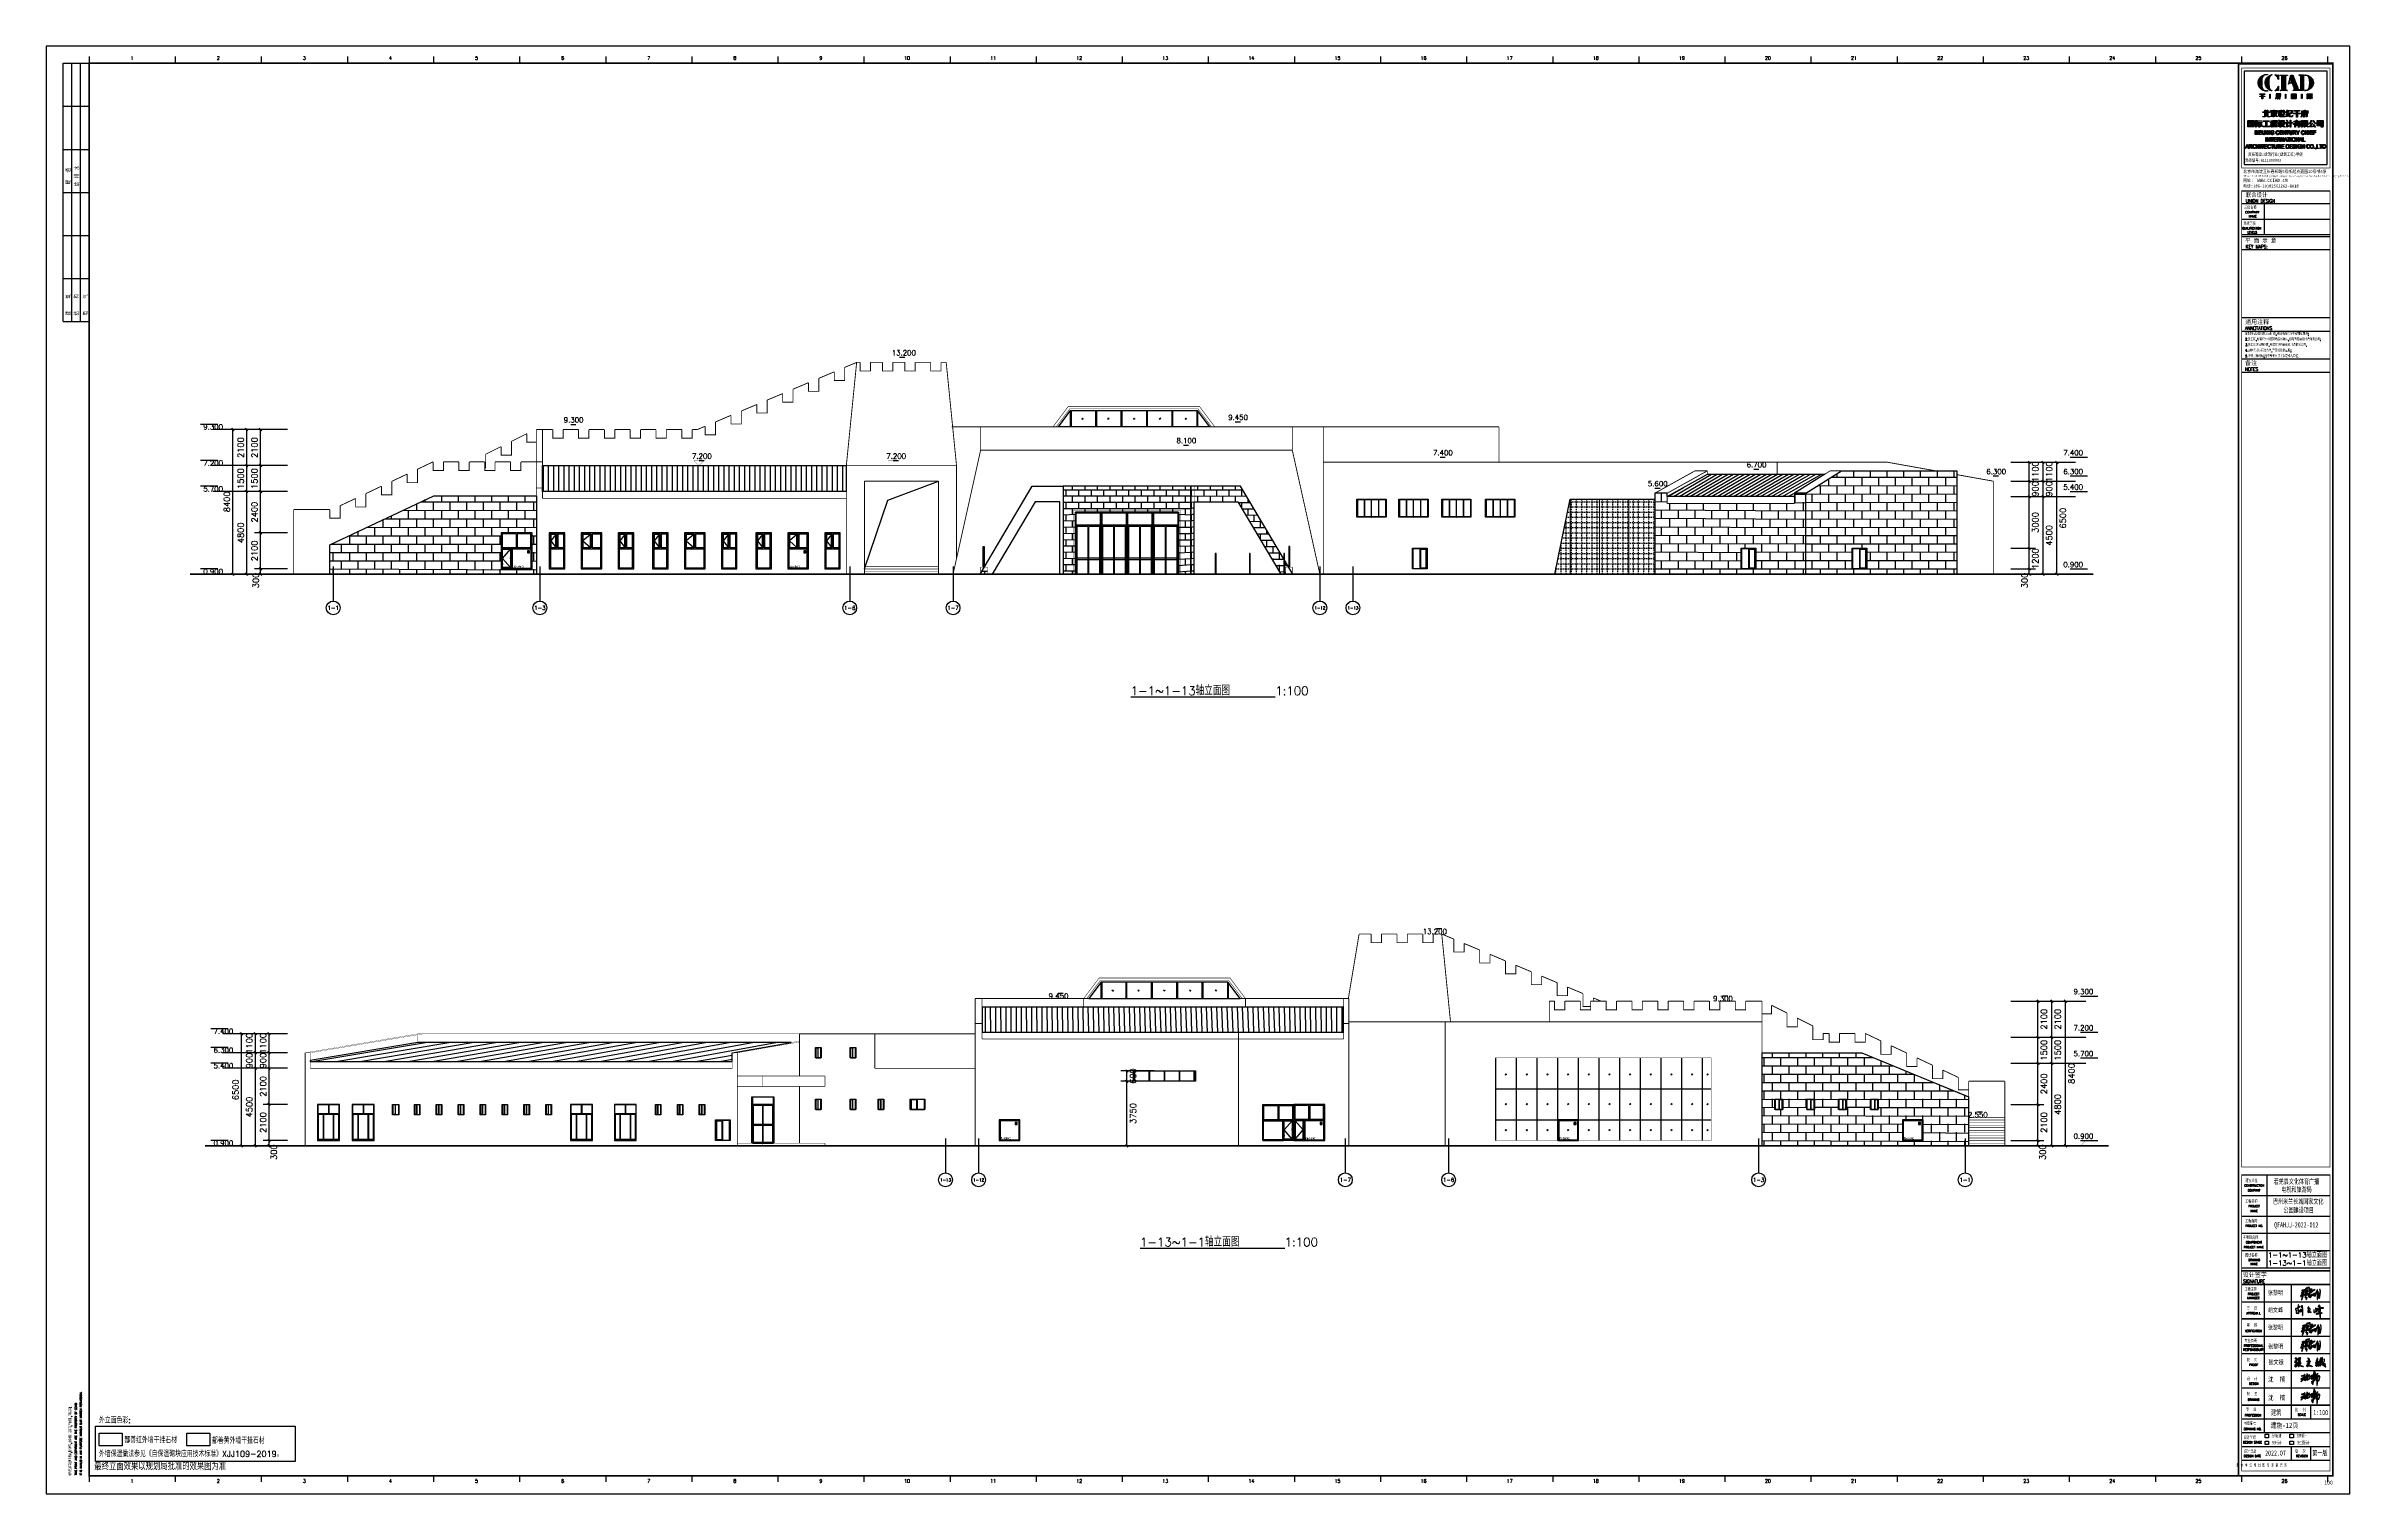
# Model space of a CAD drawing. Header units: inches. Extents: x 0 to 508000, y 0 to 738838.
# Drawn here: x 277300 to 411100, y 540638 to 624738 of the extents above; entities that cross this region are included whole.
import ezdxf
from ezdxf.enums import TextEntityAlignment as Align
from ezdxf.lldxf.tags import DXFTag

# ---------------------------------------------------------------- set-up
doc = ezdxf.new("R2010")
doc.units = ezdxf.units.IN
doc.header["$LTSCALE"] = 1000
doc.header["$MEASUREMENT"] = 0
doc.layers.get('0').update_dxf_attribs({"true_color": 0xffffff})
for name, color, linetype, true_color in [('AXIS', 3, 'Continuous', 0x00ff00), ('bbbblll', 4, 'ACAD_ISO03W100', 0x00ffff), ('DIM_ELEV', 3, 'Continuous', 0x00ff00), ('DIM_SYMB', 3, 'Continuous', 0x00ff00), ('E_WINDOW', 4, 'Continuous', 0x00ffff), ('PUB_DIM', 3, 'Continuous', 0x00ff00), ('PUB_TEXT', 7, 'Continuous', 0xffffff), ('PUB_TITLE', 4, 'Continuous', 0x00ffff), ('TK', 7, 'Continuous', 0xffffff), ('TK-TEXT', 4, 'Continuous', 0x00ffff), ('ZG-图号', 2, 'Continuous', 0xffff00), ('ZG-图名', 1, 'Continuous', 0xff0000), ('ZG-图框层', 4, 'Continuous', 0x00ffff), ('ZG-比例', 140, 'Continuous', 0x00bfff), ('图例', 3, 'Continuous', 0x00ff00), ('立面填充', 7, 'Continuous', 0x848484), ('签名', 3, 'Continuous', 0x00ff00)]:
    doc.layers.add(name, color=color, linetype=linetype, true_color=true_color)
doc.styles.add('-宋体', font='simsun.ttc', dxfattribs={"height": 0.2, "bigfont": 'gbcbig.shx'})
doc.styles.add('CCIAD-图框(会签栏)', font='txt.shx', dxfattribs={"height": 0.2, "bigfont": 'gbcbig.shx'})
doc.styles.add('CCIAD-图框(可变字)', font='simhei.ttf', dxfattribs={"height": 0.2, "bigfont": 'gbcbig.shx'})
doc.styles.add('CCIAD-图框(地址栏)', font='SimHei', dxfattribs={"height": 0.2, "bigfont": 'gbcbig.shx'})
doc.styles.add('CCIAD-图框(标题项)', font='simhei.ttf', dxfattribs={"height": 0.2, "bigfont": 'gbcbig.shx'})
doc.styles.add('CCIAD-图框(版权说明)', font='SIMPLEX.shx', dxfattribs={"height": 0.2, "bigfont": 'gbcbig.shx'})
doc.styles.add('ISOCP', font='txt.shx', dxfattribs={"height": 0.2, "bigfont": 'gbcbig.shx'})
doc.styles.add('TXTSTY_ANONYMOUS', font='txt.shx', dxfattribs={"height": 0.2, "bigfont": 'gbcbig.shx'})
doc.styles.add('公司名等', font='simhei.ttf', dxfattribs={"height": 0.2, "bigfont": 'gbcbig.shx'})
doc.styles.add('基本字体', font='simplex.shx', dxfattribs={"height": 0.2, "bigfont": 'gbcbig.shx'})
doc.styles.add('宋体-TK', font='simsun.ttc', dxfattribs={"height": 0.2, "bigfont": 'gbcbig.shx'})
tags = doc.linetypes.add('ACAD_ISO03W100', pattern=[30, 12, -18]).pattern_tags.tags
tags[6:7] = [DXFTag(74, 4), DXFTag(75, 0), DXFTag(340, '0'), DXFTag(46, 0.0), DXFTag(50, 0.0), DXFTag(44, 0.0), DXFTag(45, 0.0)]
tags[4:5] = [DXFTag(74, 4), DXFTag(75, 0), DXFTag(340, '0'), DXFTag(46, 0.0), DXFTag(50, 0.0), DXFTag(44, 0.0), DXFTag(45, 0.0)]
tags = doc.linetypes.add('DASH', pattern=[0.35, 0.25, -0.1]).pattern_tags.tags
tags[6:7] = [DXFTag(74, 4), DXFTag(75, 0), DXFTag(340, '0'), DXFTag(46, 0.0), DXFTag(50, 0.0), DXFTag(44, 0.0), DXFTag(45, 0.0)]
tags[4:5] = [DXFTag(74, 4), DXFTag(75, 0), DXFTag(340, '0'), DXFTag(46, 0.0), DXFTag(50, 0.0), DXFTag(44, 0.0), DXFTag(45, 0.0)]
pattern_1 = [(0, (-815293315.9, -578895228.83), (0, 485.2416), []), (90, (-815293315.9, -578895228.83), (-485.2416, 485.2416), [485.2416, -485.2416])]
pattern_2 = [(0, (-815293315.9, -578895228.83), (0, 363.9312), []), (90, (-815293315.9, -578895228.83), (-363.9312, 363.9312), [363.9312, -363.9312])]
pattern_3 = [(90, (-815258055.96, -578928433.44), (-300, 2e-14), [])]

# ---------------------------------------------------------------- blocks, each defined once
blk = doc.blocks.new('DAnoyomous3263')
at = {"layer": 'DIM_ELEV', "lineweight": -3}
blk.add_line((315220, 600666), (315520, 600666), dxfattribs=at)
at = {"layer": 'DIM_ELEV', "lineweight": -3, "const_width": 1}
blk.add_lwpolyline([(314920, 600666), (315520, 600666), (315220, 600366)], close=True, dxfattribs=at)
at = {"layer": 'DIM_ELEV', "color": 7, "true_color": 0xffffff, "style": 'TXTSTY_ANONYMOUS'}
blk.add_text('7.200', height=297.5, dxfattribs=at).set_placement((315961, 600771), align=Align.RIGHT)
blk = doc.blocks.new('DAnoyomous3270')
at = {"layer": 'DIM_ELEV', "lineweight": -3}
blk.add_line((307770, 602766), (308070, 602766), dxfattribs=at)
at = {"layer": 'DIM_ELEV', "lineweight": -3, "const_width": 1}
blk.add_lwpolyline([(307470, 602766), (308070, 602766), (307770, 602466)], close=True, dxfattribs=at)
at = {"layer": 'DIM_ELEV', "color": 7, "true_color": 0xffffff, "style": 'TXTSTY_ANONYMOUS'}
blk.add_text('9.300', height=297.5, dxfattribs=at).set_placement((308512, 602871), align=Align.RIGHT)
blk = doc.blocks.new('zhs')
at = {"layer": 'bbbblll', "lineweight": -3}
for p, q in [((-14530, 28073), (-14530, 28003)), ((-14528, 28051), (-14528, 27947)), ((-14513, 28051), (-14513, 27947)), ((-14510, 28073), (-14510, 28003))]:
    blk.add_line(p, q, dxfattribs=at)
for centre, radius, start, end in [((-14520, 28073), 10, 0, 180), ((-14520, 28003), 10, 180, 221.40962), ((-14520, 28051), 7.5, 0, 180), ((-14520, 27947), 7.5, 180, 0), ((-14520, 28003), 10, 318.59038, 0)]:
    blk.add_arc(centre, radius, start, end, dxfattribs=at)
blk = doc.blocks.new("zhs'")
at = {"layer": 'bbbblll', "linetype": 'ACAD_ISO03W100'}
blk.add_blockref('zhs', (14520, -28051), dxfattribs=at)
blk = doc.blocks.new('hy')
at = {"layer": 'bbbblll', "lineweight": -3}
for p, q in [((0, 50), (-25, 50)), ((-25, 50), (-25, 0)), ((8, 0), (-25, 0)), ((-8, 50), (-8, 0)), ((0, 50), (0, -50)), ((8, -50), (8, 0)), ((8, -50), (0, -50))]:
    blk.add_line(p, q, dxfattribs=at)
blk = doc.blocks.new('bvhgfjhkjtu')
at = {"true_color": 0xff00bf}
blk.add_hatch(color=220, dxfattribs=at).paths.add_polyline_path([(1276703, 705500), (1276670, 705443), (1276736, 705443)], flags=0)
at = {"color": 220, "lineweight": -3, "true_color": 0xff00bf}
for points in [[(1275713, 704481), (1276913, 704481), (1276913, 705681), (1275713, 705681)], [(1275763, 704531), (1276863, 704531), (1276863, 705631), (1275763, 705631)], [(1276703, 705500), (1276670, 705443), (1276736, 705443)]]:
    blk.add_lwpolyline(points, close=True, dxfattribs=at)
for points in [[(1276658, 705411), (1276748, 705411, 0.4142136), (1276763, 705426), (1276763, 705516, 0.4142136), (1276748, 705531), (1276658, 705531, 0.4142136), (1276643, 705516), (1276643, 705426, 0.4142136)], [(1276658, 705416), (1276748, 705416, 0.4142136), (1276758, 705426), (1276758, 705516, 0.4142136), (1276748, 705526), (1276658, 705526, 0.4142136), (1276648, 705516), (1276648, 705426, 0.4142136)]]:
    blk.add_lwpolyline(points, format="xyb", close=True, dxfattribs=at)
at = {"color": 220, "true_color": 0xff00bf, "style": 'TXTSTY_ANONYMOUS'}
blk.add_text('消防救援窗口', height=106.2, dxfattribs=at).set_placement((1275774, 704550))
blk = doc.blocks.new('bghgfhgfj')
at = {"color": 4, "lineweight": -3, "true_color": 0x00ffff}
for p, q in [((1118590, 829760), (1118557, 829793)), ((1119370, 829845), (1118565, 829845)), ((1119070, 829785), (1118565, 829785)), ((1118565, 829785), (1119070, 829785)), ((1119045, 829760), (1119078, 829793)), ((1119070, 828680), (1119070, 829785)), ((1119070, 828680), (1119070, 829785)), ((1119370, 830650), (1119370, 829845)), ((1119430, 830650), (1119430, 829845)), ((1120235, 829845), (1119430, 829845)), ((1118590, 828705), (1118557, 828672)), ((1119045, 828705), (1119078, 828672))]:
    blk.add_line(p, q, dxfattribs=at)
at = {"color": 252, "linetype": 'DASH', "lineweight": -3, "ltscale": 0.25, "true_color": 0x848484}
for p, q in [((1118590, 829232), (1119045, 829760)), ((1119045, 828705), (1118590, 829232))]:
    blk.add_line(p, q, dxfattribs=at)
at = {"color": 4, "lineweight": -3, "true_color": 0x00ffff}
for points in [[(1120300, 830715), (1118500, 830715), (1118500, 828615), (1120300, 828615)], [(1118557, 829793), (1119078, 829793), (1119078, 828672), (1118557, 828672)], [(1118565, 829785), (1119070, 829785), (1119070, 828680), (1118565, 828680)], [(1118590, 829760), (1119045, 829760), (1119045, 828705), (1118590, 828705)]]:
    blk.add_lwpolyline(points, close=True, dxfattribs=at)
for points in [[(1119370, 830650), (1118565, 830650), (1118565, 829845)], [(1118565, 829785), (1118565, 828680), (1119070, 828680)], [(1119070, 828680), (1118565, 828680), (1118565, 829785)], [(1120235, 829845), (1120235, 830650), (1119430, 830650)]]:
    blk.add_lwpolyline(points, dxfattribs=at)
at = {"color": 4, "true_color": 0x00ffff, "rotation": 180}
blk.add_blockref('hy', (1118565, 829585), dxfattribs=at)
blk.add_blockref('bvhgfjhkjtu', (-156613, 124134))
at = {"color": 4, "true_color": 0x00ffff, "xscale": -1}
for name, p in [('hy', (1118565, 828880)), ("zhs'", (1119060, 829284))]:
    blk.add_blockref(name, p, dxfattribs=at)
blk = doc.blocks.new('bdfgdhfgdhgfjh')
at = {"color": 4, "lineweight": -3, "true_color": 0x00ffff}
for p, q in [((815599932, 579491605), (815599899, 579491638)), ((815599932, 579490850), (815599899, 579490817)), ((815599907, 579490825), (815600252, 579490825)), ((815599907, 579490765), (815600677, 579490765)), ((815600227, 579491605), (815600260, 579491638)), ((815600227, 579490850), (815600260, 579490817)), ((815600252, 579491630), (815600252, 579490825)), ((815600307, 579490765), (815600677, 579490765)), ((815600332, 579491630), (815600332, 579490825)), ((815600332, 579491630), (815600332, 579490825)), ((815600332, 579490825), (815600677, 579490825)), ((815600677, 579490825), (815600332, 579490825)), ((815600677, 579489660), (815600677, 579490765))]:
    blk.add_line(p, q, dxfattribs=at)
at = {"color": 252, "linetype": 'DASH', "lineweight": -3, "ltscale": 0.25, "true_color": 0x848484}
for p, q in [((815600227, 579491605), (815599932, 579491227)), ((815599932, 579491227), (815600227, 579490850))]:
    blk.add_line(p, q, dxfattribs=at)
at = {"color": 4, "lineweight": -3, "true_color": 0x00ffff}
for points in [[(815599842, 579489595), (815600742, 579489595), (815600742, 579491695), (815599842, 579491695)], [(815599899, 579490817), (815600260, 579490817), (815600260, 579491638), (815599899, 579491638)], [(815599907, 579490825), (815600252, 579490825), (815600252, 579491630), (815599907, 579491630)], [(815599932, 579490850), (815600227, 579490850), (815600227, 579491605), (815599932, 579491605)], [(815600685, 579490817), (815600324, 579490817), (815600324, 579491638), (815600685, 579491638)], [(815600677, 579490825), (815600332, 579490825), (815600332, 579491630), (815600677, 579491630)]]:
    blk.add_lwpolyline(points, close=True, dxfattribs=at)
for points in [[(815600252, 579491630), (815599907, 579491630), (815599907, 579490825)], [(815599907, 579490765), (815599907, 579489660), (815600677, 579489660)], [(815600322, 579489660), (815600677, 579489660), (815600677, 579490765)], [(815600677, 579490825), (815600677, 579491630), (815600332, 579491630)], [(815600332, 579491630), (815600677, 579491630), (815600677, 579490825)]]:
    blk.add_lwpolyline(points, dxfattribs=at)
at = {"color": 4, "true_color": 0x00ffff, "rotation": 180}
for name, p in [('hy', (815599907, 579491430)), ("zhs'", (815600242, 579491175))]:
    blk.add_blockref(name, p, dxfattribs=at)
at = {"color": 4, "true_color": 0x00ffff, "xscale": -1}
blk.add_blockref('hy', (815599907, 579491025), dxfattribs=at)
blk = doc.blocks.new('bfghnfghjj')
at = {"color": 4, "lineweight": -3, "true_color": 0x00ffff}
for p, q in [((815601782, 579491605), (815601749, 579491638)), ((815601782, 579490850), (815601749, 579490817)), ((815601757, 579490825), (815602252, 579490825)), ((815601757, 579490765), (815602827, 579490765)), ((815602227, 579491605), (815602260, 579491638)), ((815602227, 579490850), (815602260, 579490817)), ((815602252, 579491630), (815602252, 579490825)), ((815602307, 579490765), (815602827, 579490765)), ((815602332, 579491630), (815602332, 579490825)), ((815602332, 579491630), (815602332, 579490825)), ((815602332, 579490825), (815602827, 579490825)), ((815602827, 579490825), (815602332, 579490825)), ((815602827, 579489660), (815602827, 579490765))]:
    blk.add_line(p, q, dxfattribs=at)
at = {"color": 252, "linetype": 'DASH', "lineweight": -3, "ltscale": 0.25, "true_color": 0x848484}
for p, q in [((815602227, 579491605), (815601782, 579491227)), ((815601782, 579491227), (815602227, 579490850))]:
    blk.add_line(p, q, dxfattribs=at)
at = {"color": 4, "lineweight": -3, "true_color": 0x00ffff}
for points in [[(815601692, 579489595), (815602892, 579489595), (815602892, 579491695), (815601692, 579491695)], [(815601749, 579490817), (815602260, 579490817), (815602260, 579491638), (815601749, 579491638)], [(815601757, 579490825), (815602252, 579490825), (815602252, 579491630), (815601757, 579491630)], [(815601782, 579490850), (815602227, 579490850), (815602227, 579491605), (815601782, 579491605)], [(815602835, 579490817), (815602324, 579490817), (815602324, 579491638), (815602835, 579491638)], [(815602827, 579490825), (815602332, 579490825), (815602332, 579491630), (815602827, 579491630)]]:
    blk.add_lwpolyline(points, close=True, dxfattribs=at)
for points in [[(815602252, 579491630), (815601757, 579491630), (815601757, 579490825)], [(815601757, 579490765), (815601757, 579489660), (815602827, 579489660)], [(815602322, 579489660), (815602827, 579489660), (815602827, 579490765)], [(815602827, 579490825), (815602827, 579491630), (815602332, 579491630)], [(815602332, 579491630), (815602827, 579491630), (815602827, 579490825)]]:
    blk.add_lwpolyline(points, dxfattribs=at)
at = {"color": 4, "true_color": 0x00ffff, "rotation": 180}
for name, p in [('hy', (815601757, 579491430)), ("zhs'", (815602242, 579491175))]:
    blk.add_blockref(name, p, dxfattribs=at)
at = {"color": 4, "true_color": 0x00ffff, "xscale": -1}
blk.add_blockref('hy', (815601757, 579491025), dxfattribs=at)
blk = doc.blocks.new('DAnoyomous3434')
at = {"layer": 'DIM_ELEV', "lineweight": -3}
blk.add_line((343356, 601566), (343656, 601566), dxfattribs=at)
at = {"layer": 'DIM_ELEV', "lineweight": -3, "const_width": 1}
blk.add_lwpolyline([(343056, 601566), (343656, 601566), (343356, 601266)], close=True, dxfattribs=at)
at = {"layer": 'DIM_ELEV', "color": 7, "true_color": 0xffffff, "style": 'TXTSTY_ANONYMOUS'}
blk.add_text('8.100', height=297.5, dxfattribs=at).set_placement((344098, 601671), align=Align.RIGHT)
blk = doc.blocks.new('DAnoyomous3446')
at = {"layer": 'DIM_ELEV', "lineweight": -3}
blk.add_line((346359, 602916), (346659, 602916), dxfattribs=at)
at = {"layer": 'DIM_ELEV', "lineweight": -3, "const_width": 1}
blk.add_lwpolyline([(346059, 602916), (346659, 602916), (346359, 602616)], close=True, dxfattribs=at)
at = {"layer": 'DIM_ELEV', "color": 7, "true_color": 0xffffff, "style": 'TXTSTY_ANONYMOUS'}
blk.add_text('9.450', height=297.5, dxfattribs=at).set_placement((347100, 603021), align=Align.RIGHT)
blk = doc.blocks.new('DAnoyomous3491')
at = {"layer": 'DIM_ELEV', "lineweight": -3}
blk.add_line((358256, 600866), (358556, 600866), dxfattribs=at)
at = {"layer": 'DIM_ELEV', "lineweight": -3, "const_width": 1}
blk.add_lwpolyline([(357956, 600866), (358556, 600866), (358256, 600566)], close=True, dxfattribs=at)
at = {"layer": 'DIM_ELEV', "color": 7, "true_color": 0xffffff, "style": 'TXTSTY_ANONYMOUS'}
blk.add_text('7.400', height=297.5, dxfattribs=at).set_placement((358998, 600971), align=Align.RIGHT)
blk = doc.blocks.new('DAnoyomous3496')
at = {"layer": 'DIM_ELEV', "lineweight": -3}
blk.add_line((390389, 599766), (390689, 599766), dxfattribs=at)
at = {"layer": 'DIM_ELEV', "lineweight": -3, "const_width": 1}
blk.add_lwpolyline([(390089, 599766), (390689, 599766), (390389, 599466)], close=True, dxfattribs=at)
at = {"layer": 'DIM_ELEV', "color": 7, "true_color": 0xffffff, "style": 'TXTSTY_ANONYMOUS'}
blk.add_text('6.300', height=297.5, dxfattribs=at).set_placement((391131, 599871), align=Align.RIGHT)
blk = doc.blocks.new('DAnoyomous3505')
at = {"layer": 'DIM_ELEV', "lineweight": -3}
blk.add_line((370732, 599066), (371032, 599066), dxfattribs=at)
at = {"layer": 'DIM_ELEV', "lineweight": -3, "const_width": 1}
blk.add_lwpolyline([(370432, 599066), (371032, 599066), (370732, 598766)], close=True, dxfattribs=at)
at = {"layer": 'DIM_ELEV', "color": 7, "true_color": 0xffffff, "style": 'TXTSTY_ANONYMOUS'}
blk.add_text('5.600', height=297.5, dxfattribs=at).set_placement((371473, 599171), align=Align.RIGHT)
blk = doc.blocks.new('$EWDLib$00000592')
at = {"lineweight": -3, "ltscale": 100}
for p, q in [((30, 1470), (30, 30)), ((1170, 1470), (30, 1470)), ((30, 30), (1170, 30)), ((600, 1470), (600, 30)), ((647.5, 1422), (647.5, 78)), ((1122.5, 1422), (647.5, 1422)), ((647.5, 78), (1122.5, 78)), ((1122.5, 78), (1122.5, 1422)), ((1170, 30), (1170, 1470))]:
    blk.add_line(p, q, dxfattribs=at)
at = {"lineweight": -3}
blk.add_lwpolyline([(0, 1500), (1200, 1500), (1200, 0), (0, 0)], close=True, dxfattribs=at)
blk = doc.blocks.new('$EWDLib$00000601')
at = {"lineweight": -3}
for p, q in [((1485.15, 1170), (30, 1170)), ((30, 1170), (30, 30)), ((757.5765, 1150.84), (59.697, 1150.84)), ((59.697, 1150.84), (59.697, 49.16)), ((757.5765, 1170), (757.5765, 30)), ((782.324, 1150.84), (782.324, 49.16)), ((1485.15, 1150.84), (782.324, 1150.84)), ((1485.15, 1179.58), (1485.15, 20.42)), ((1485.15, 1179.58), (1514.847, 1179.58)), ((1514.847, 20.42), (1514.847, 1179.58)), ((2970, 1170), (1514.847, 1170)), ((1514.847, 30), (1514.847, 1170)), ((2212.7265, 1150.84), (1514.847, 1150.84)), ((2212.7265, 1170), (2212.7265, 30)), ((2237.474, 1150.84), (2237.474, 49.16)), ((2940.303, 1150.84), (2237.474, 1150.84)), ((2940.303, 1150.84), (2940.303, 49.16)), ((2970, 30), (2970, 1170)), ((2970, 30), (2970, 1170)), ((30, 30), (1485.15, 30)), ((59.697, 49.16), (757.5765, 49.16)), ((782.324, 49.16), (1485.15, 49.16)), ((1485.15, 20.42), (1514.847, 20.42)), ((1514.847, 49.16), (2212.7265, 49.16)), ((1514.847, 30), (2970, 30)), ((2237.474, 49.16), (2940.303, 49.16))]:
    blk.add_line(p, q, dxfattribs=at)
blk.add_lwpolyline([(0, 1200), (3000, 1200), (3000, 0), (0, 0)], close=True, dxfattribs=at)
blk = doc.blocks.new('vfdghfdhh')
at = {"color": 4, "lineweight": -3, "true_color": 0x00ffff}
for p, q in [((815630422, 579489295), (815630422, 579492895)), ((815630422, 579492895), (815631922, 579492895)), ((815631892, 579492838), (815630452, 579492838)), ((815630452, 579492838), (815630452, 579492145)), ((815631892, 579492145), (815630452, 579492145)), ((815630452, 579492145), (815631892, 579492145)), ((815630452, 579492145), (815630452, 579489295)), ((815630501, 579492052), (815630501, 579489295)), ((815631148, 579492052), (815630501, 579492052)), ((815631148, 579492052), (815631148, 579489295)), ((815631843, 579492052), (815631197, 579492052)), ((815631197, 579489295), (815631197, 579492052)), ((815631843, 579489295), (815631843, 579492052)), ((815631892, 579492145), (815631892, 579492838)), ((815631892, 579489295), (815631892, 579492145)), ((815631922, 579492895), (815631922, 579489295)), ((815630501, 579490232), (815631148, 579490232)), ((815630501, 579490139), (815631148, 579490139)), ((815631197, 579490232), (815631843, 579490232)), ((815631197, 579490139), (815631843, 579490139))]:
    blk.add_line(p, q, dxfattribs=at)
blk = doc.blocks.new('DAnoyomous3642')
at = {"layer": 'DIM_ELEV', "lineweight": -3}
blk.add_line((376472, 600166), (376772, 600166), dxfattribs=at)
at = {"layer": 'DIM_ELEV', "lineweight": -3, "const_width": 1}
blk.add_lwpolyline([(376172, 600166), (376772, 600166), (376472, 599866)], close=True, dxfattribs=at)
at = {"layer": 'DIM_ELEV', "color": 7, "true_color": 0xffffff, "style": 'TXTSTY_ANONYMOUS'}
blk.add_text('6.700', height=297.5, dxfattribs=at).set_placement((377213, 600271), align=Align.RIGHT)
blk = doc.blocks.new('DAnoyomous3646')
at = {"layer": 'DIM_ELEV', "lineweight": -3}
blk.add_line((326504, 600666), (326804, 600666), dxfattribs=at)
at = {"layer": 'DIM_ELEV', "lineweight": -3, "const_width": 1}
blk.add_lwpolyline([(326204, 600666), (326804, 600666), (326504, 600366)], close=True, dxfattribs=at)
at = {"layer": 'DIM_ELEV', "color": 7, "true_color": 0xffffff, "style": 'TXTSTY_ANONYMOUS'}
blk.add_text('7.200', height=297.5, dxfattribs=at).set_placement((327245, 600771), align=Align.RIGHT)
blk = doc.blocks.new('DAnoyomous3669')
at = {"layer": 'PUB_DIM', "lineweight": -3}
for p, q in [((291326, 602466), (289402, 602466)), ((289823, 602395), (289681, 602536)), ((289752, 600366), (289752, 602466)), ((291326, 600366), (289402, 600366)), ((289823, 600295), (289681, 600436)), ((289752, 598866), (289752, 600366)), ((291326, 598866), (289402, 598866)), ((289823, 598795), (289681, 598936)), ((289752, 596466), (289752, 598866)), ((291326, 596466), (289402, 596466)), ((289823, 596395), (289681, 596536)), ((289752, 594366), (289752, 596466)), ((291326, 594366), (289402, 594366)), ((289823, 594295), (289681, 594436)), ((289823, 593995), (289681, 594136)), ((289752, 594066), (289752, 594366)), ((291326, 594066), (289402, 594066))]:
    blk.add_line(p, q, dxfattribs=at)
at = {"layer": 'PUB_DIM', "color": 7, "true_color": 0xffffff, "style": 'TXTSTY_ANONYMOUS'}
for s, p in [('2100', (289402, 601416)), ('1500', (289402, 599616)), ('2400', (289402, 597666)), ('2100', (289402, 595416)), ('300', (289477, 593696))]:
    blk.add_text(s, height=350, rotation=90, dxfattribs=at).set_placement(p, align=Align.MIDDLE_CENTER)
blk = doc.blocks.new('DAnoyomous3684')
at = {"layer": 'PUB_DIM', "lineweight": -3}
for p, q in [((290526, 602466), (288602, 602466)), ((289023, 602395), (288881, 602536)), ((288952, 600366), (288952, 602466)), ((290526, 600366), (288602, 600366)), ((289023, 600295), (288881, 600436)), ((288952, 598866), (288952, 600366)), ((290526, 598866), (288602, 598866)), ((289023, 598795), (288881, 598936)), ((288952, 594066), (288952, 598866)), ((289023, 593995), (288881, 594136)), ((290526, 594066), (288602, 594066))]:
    blk.add_line(p, q, dxfattribs=at)
at = {"layer": 'PUB_DIM', "color": 7, "true_color": 0xffffff, "style": 'TXTSTY_ANONYMOUS'}
for s, p in [('2100', (288602, 601416)), ('1500', (288602, 599616)), ('4800', (288602, 596466))]:
    blk.add_text(s, height=350, rotation=90, dxfattribs=at).set_placement(p, align=Align.MIDDLE_CENTER)
blk = doc.blocks.new('DAnoyomous3691')
at = {"layer": 'PUB_DIM', "lineweight": -3}
for p, q in [((289726, 602466), (287802, 602466)), ((288223, 602395), (288081, 602536)), ((288152, 594066), (288152, 602466)), ((288223, 593995), (288081, 594136)), ((289726, 594066), (287802, 594066))]:
    blk.add_line(p, q, dxfattribs=at)
at = {"layer": 'PUB_DIM', "color": 7, "true_color": 0xffffff, "style": 'TXTSTY_ANONYMOUS'}
blk.add_text('8400', height=350, rotation=90, dxfattribs=at).set_placement((287802, 598266), align=Align.MIDDLE_CENTER)
blk = doc.blocks.new('DAnoyomous3696')
at = {"layer": 'DIM_ELEV', "lineweight": -3}
for p, q in [((287277, 594366), (286269, 594366)), ((290475, 594066), (286977, 594066))]:
    blk.add_line(p, q, dxfattribs=at)
at = {"layer": 'DIM_ELEV', "lineweight": -3, "const_width": 1}
blk.add_lwpolyline([(286977, 594366), (287577, 594366), (287277, 594066)], close=True, dxfattribs=at)
at = {"layer": 'DIM_ELEV', "color": 7, "true_color": 0xffffff, "style": 'TXTSTY_ANONYMOUS'}
blk.add_text('0.900', height=297.5, dxfattribs=at).set_placement((287577, 594066), align=Align.RIGHT)
blk = doc.blocks.new('DAnoyomous3701')
at = {"layer": 'DIM_ELEV', "lineweight": -3}
for p, q in [((287277, 599166), (286269, 599166)), ((290475, 598866), (286977, 598866))]:
    blk.add_line(p, q, dxfattribs=at)
at = {"layer": 'DIM_ELEV', "lineweight": -3, "const_width": 1}
blk.add_lwpolyline([(286977, 599166), (287577, 599166), (287277, 598866)], close=True, dxfattribs=at)
at = {"layer": 'DIM_ELEV', "color": 7, "true_color": 0xffffff, "style": 'TXTSTY_ANONYMOUS'}
blk.add_text('5.700', height=297.5, dxfattribs=at).set_placement((287577, 598866), align=Align.RIGHT)
blk = doc.blocks.new('DAnoyomous3706')
at = {"layer": 'DIM_ELEV', "lineweight": -3}
for p, q in [((287277, 600666), (286269, 600666)), ((290475, 600366), (286977, 600366))]:
    blk.add_line(p, q, dxfattribs=at)
at = {"layer": 'DIM_ELEV', "lineweight": -3, "const_width": 1}
blk.add_lwpolyline([(286977, 600666), (287577, 600666), (287277, 600366)], close=True, dxfattribs=at)
at = {"layer": 'DIM_ELEV', "color": 7, "true_color": 0xffffff, "style": 'TXTSTY_ANONYMOUS'}
blk.add_text('7.200', height=297.5, dxfattribs=at).set_placement((287577, 600366), align=Align.RIGHT)
blk = doc.blocks.new('DAnoyomous3711')
at = {"layer": 'DIM_ELEV', "lineweight": -3}
for p, q in [((287277, 602766), (286269, 602766)), ((290475, 602466), (286977, 602466))]:
    blk.add_line(p, q, dxfattribs=at)
at = {"layer": 'DIM_ELEV', "lineweight": -3, "const_width": 1}
blk.add_lwpolyline([(286977, 602766), (287577, 602766), (287277, 602466)], close=True, dxfattribs=at)
at = {"layer": 'DIM_ELEV', "color": 7, "true_color": 0xffffff, "style": 'TXTSTY_ANONYMOUS'}
blk.add_text('9.300', height=297.5, dxfattribs=at).set_placement((287577, 602466), align=Align.RIGHT)
blk = doc.blocks.new('DAnoyomous3734')
at = {"layer": 'PUB_DIM', "lineweight": -3}
for p, q in [((391410, 600566), (392830, 600566)), ((391410, 599466), (392830, 599466)), ((392409, 600636), (392551, 600495)), ((392409, 599536), (392551, 599395)), ((392480, 599466), (392480, 600566)), ((392480, 598566), (392480, 599466)), ((391410, 598566), (392830, 598566)), ((392409, 598636), (392551, 598495)), ((392480, 595566), (392480, 598566)), ((391410, 595566), (392830, 595566)), ((392409, 595636), (392551, 595495)), ((392480, 594366), (392480, 595566)), ((391410, 594366), (392830, 594366)), ((392409, 594436), (392551, 594295)), ((392409, 594136), (392551, 593995)), ((392480, 594066), (392480, 594366)), ((391410, 594066), (392830, 594066))]:
    blk.add_line(p, q, dxfattribs=at)
at = {"layer": 'PUB_DIM', "color": 7, "true_color": 0xffffff, "style": 'TXTSTY_ANONYMOUS'}
for s, p in [('1100', (392830, 600016)), ('900', (392830, 599016)), ('3000', (392830, 597066)), ('1200', (392830, 594966)), ('300', (392205, 593696))]:
    blk.add_text(s, height=350, rotation=90, dxfattribs=at).set_placement(p, align=Align.MIDDLE_CENTER)
blk = doc.blocks.new('DAnoyomous3749')
at = {"layer": 'PUB_DIM', "lineweight": -3}
for p, q in [((392210, 600566), (393630, 600566)), ((392210, 599466), (393630, 599466)), ((393209, 600636), (393351, 600495)), ((393209, 599536), (393351, 599395)), ((393280, 599466), (393280, 600566)), ((393280, 598566), (393280, 599466)), ((392210, 598566), (393630, 598566)), ((393209, 598636), (393351, 598495)), ((393280, 594066), (393280, 598566)), ((393209, 594136), (393351, 593995)), ((392210, 594066), (393630, 594066))]:
    blk.add_line(p, q, dxfattribs=at)
at = {"layer": 'PUB_DIM', "color": 7, "true_color": 0xffffff, "style": 'TXTSTY_ANONYMOUS'}
for s, p in [('1100', (393630, 600016)), ('900', (393630, 599016)), ('4500', (393630, 596316))]:
    blk.add_text(s, height=350, rotation=90, dxfattribs=at).set_placement(p, align=Align.MIDDLE_CENTER)
blk = doc.blocks.new('DAnoyomous3756')
at = {"layer": 'PUB_DIM', "lineweight": -3}
for p, q in [((393010, 600566), (394430, 600566)), ((394009, 600636), (394151, 600495)), ((394080, 594066), (394080, 600566)), ((394009, 594136), (394151, 593995)), ((393010, 594066), (394430, 594066))]:
    blk.add_line(p, q, dxfattribs=at)
at = {"layer": 'PUB_DIM', "color": 7, "true_color": 0xffffff, "style": 'TXTSTY_ANONYMOUS'}
blk.add_text('6500', height=350, rotation=90, dxfattribs=at).set_placement((394430, 597316), align=Align.MIDDLE_CENTER)
blk = doc.blocks.new('DAnoyomous3761')
at = {"layer": 'DIM_ELEV', "lineweight": -3}
for p, q in [((394859, 594366), (395867, 594366)), ((391661, 594066), (395159, 594066))]:
    blk.add_line(p, q, dxfattribs=at)
at = {"layer": 'DIM_ELEV', "lineweight": -3, "const_width": 1}
blk.add_lwpolyline([(394559, 594366), (395159, 594366), (394859, 594066)], close=True, dxfattribs=at)
at = {"layer": 'DIM_ELEV', "color": 7, "true_color": 0xffffff, "style": 'TXTSTY_ANONYMOUS'}
blk.add_text('0.900', height=297.5, dxfattribs=at).set_placement((395600, 594471), align=Align.RIGHT)
blk = doc.blocks.new('DAnoyomous3766')
at = {"layer": 'DIM_ELEV', "lineweight": -3}
for p, q in [((391661, 598566), (395159, 598566)), ((394859, 598866), (395867, 598866))]:
    blk.add_line(p, q, dxfattribs=at)
at = {"layer": 'DIM_ELEV', "lineweight": -3, "const_width": 1}
blk.add_lwpolyline([(394559, 598866), (395159, 598866), (394859, 598566)], close=True, dxfattribs=at)
at = {"layer": 'DIM_ELEV', "color": 7, "true_color": 0xffffff, "style": 'TXTSTY_ANONYMOUS'}
blk.add_text('5.400', height=297.5, dxfattribs=at).set_placement((395600, 598971), align=Align.RIGHT)
blk = doc.blocks.new('DAnoyomous3771')
at = {"layer": 'DIM_ELEV', "lineweight": -3}
for p, q in [((391661, 599466), (395159, 599466)), ((394859, 599766), (395867, 599766))]:
    blk.add_line(p, q, dxfattribs=at)
at = {"layer": 'DIM_ELEV', "lineweight": -3, "const_width": 1}
blk.add_lwpolyline([(394559, 599766), (395159, 599766), (394859, 599466)], close=True, dxfattribs=at)
at = {"layer": 'DIM_ELEV', "color": 7, "true_color": 0xffffff, "style": 'TXTSTY_ANONYMOUS'}
blk.add_text('6.300', height=297.5, dxfattribs=at).set_placement((395600, 599871), align=Align.RIGHT)
blk = doc.blocks.new('DAnoyomous3776')
at = {"layer": 'DIM_ELEV', "lineweight": -3}
for p, q in [((394859, 600866), (395867, 600866)), ((391661, 600566), (395159, 600566))]:
    blk.add_line(p, q, dxfattribs=at)
at = {"layer": 'DIM_ELEV', "lineweight": -3, "const_width": 1}
blk.add_lwpolyline([(394559, 600866), (395159, 600866), (394859, 600566)], close=True, dxfattribs=at)
at = {"layer": 'DIM_ELEV', "color": 7, "true_color": 0xffffff, "style": 'TXTSTY_ANONYMOUS'}
blk.add_text('7.400', height=297.5, dxfattribs=at).set_placement((395600, 600971), align=Align.RIGHT)
blk = doc.blocks.new('DAnoyomous3795')
at = {"layer": 'AXIS', "lineweight": -3}
for p, q in [((293976, 594513), (293976, 592503)), ((305976, 594513), (305976, 592503)), ((323976, 594513), (323976, 592503)), ((329976, 594513), (329976, 592503)), ((351276, 594513), (351276, 592503)), ((353196, 594513), (353196, 592503))]:
    blk.add_line(p, q, dxfattribs=at)
for centre in [(293976, 592103), (305976, 592103), (323976, 592103), (329976, 592103), (351276, 592103), (353196, 592103)]:
    blk.add_circle(centre, 400, dxfattribs=at)
at = {"layer": 'AXIS', "color": 7, "true_color": 0xffffff, "style": 'TXTSTY_ANONYMOUS'}
for s, height, p in [('1-1', 233.3, (293976, 592103)), ('1-3', 233.3, (305976, 592103)), ('1-6', 233.3, (323976, 592103)), ('1-7', 233.3, (329976, 592103)), ('1-12', 175, (351276, 592103)), ('1-13', 175, (353196, 592103))]:
    blk.add_text(s, height=height, dxfattribs=at).set_placement(p, align=Align.MIDDLE_CENTER)
blk = doc.blocks.new('DAnoyomous3812')
at = {"layer": 'DIM_ELEV', "lineweight": -3}
blk.add_line((389764, 562811), (389464, 562811), dxfattribs=at)
at = {"layer": 'DIM_ELEV', "lineweight": -3, "const_width": 1}
blk.add_lwpolyline([(389464, 562811), (390064, 562811), (389764, 562511)], close=True, dxfattribs=at)
at = {"layer": 'DIM_ELEV', "color": 7, "true_color": 0xffffff, "style": 'TXTSTY_ANONYMOUS'}
blk.add_text('2.550', height=297.5, dxfattribs=at).set_placement((390064, 562511), align=Align.RIGHT)
blk = doc.blocks.new('DAnoyomous3828')
at = {"layer": 'DIM_ELEV', "lineweight": -3}
blk.add_line((374962, 569561), (374662, 569561), dxfattribs=at)
at = {"layer": 'DIM_ELEV', "lineweight": -3, "const_width": 1}
blk.add_lwpolyline([(374662, 569561), (375262, 569561), (374962, 569261)], close=True, dxfattribs=at)
at = {"layer": 'DIM_ELEV', "color": 7, "true_color": 0xffffff, "style": 'TXTSTY_ANONYMOUS'}
blk.add_text('9.300', height=297.5, dxfattribs=at).set_placement((375262, 569261), align=Align.RIGHT)
blk = doc.blocks.new('DAnoyomous3856')
at = {"layer": 'DIM_ELEV', "lineweight": -3}
blk.add_line((336374, 569711), (336074, 569711), dxfattribs=at)
at = {"layer": 'DIM_ELEV', "lineweight": -3, "const_width": 1}
blk.add_lwpolyline([(336074, 569711), (336674, 569711), (336374, 569411)], close=True, dxfattribs=at)
at = {"layer": 'DIM_ELEV', "color": 7, "true_color": 0xffffff, "style": 'TXTSTY_ANONYMOUS'}
blk.add_text('9.450', height=297.5, dxfattribs=at).set_placement((336674, 569411), align=Align.RIGHT)
blk = doc.blocks.new('DAnoyomous3928')
at = {"layer": 'PUB_DIM', "lineweight": -3}
for p, q in [((391406, 569261), (393330, 569261)), ((392910, 569332), (393051, 569190)), ((392980, 567161), (392980, 569261)), ((391406, 567161), (393330, 567161)), ((392910, 567232), (393051, 567090)), ((392980, 565661), (392980, 567161)), ((391406, 565661), (393330, 565661)), ((392910, 565732), (393051, 565590)), ((392980, 563261), (392980, 565661)), ((392910, 563332), (393051, 563190)), ((391406, 563261), (393330, 563261)), ((392980, 561161), (392980, 563261)), ((391406, 561161), (393330, 561161)), ((391406, 560861), (393330, 560861)), ((392910, 561232), (393051, 561090)), ((392910, 560932), (393051, 560790)), ((392980, 560861), (392980, 561161))]:
    blk.add_line(p, q, dxfattribs=at)
at = {"layer": 'PUB_DIM', "color": 7, "true_color": 0xffffff, "style": 'TXTSTY_ANONYMOUS'}
for s, p in [('2100', (393330, 568211)), ('1500', (393330, 566411)), ('2400', (393330, 564461)), ('2100', (393330, 562211)), ('300', (393255, 560491))]:
    blk.add_text(s, height=350, rotation=90, dxfattribs=at).set_placement(p, align=Align.MIDDLE_CENTER)
blk = doc.blocks.new('DAnoyomous3943')
at = {"layer": 'PUB_DIM', "lineweight": -3}
for p, q in [((392206, 569261), (394130, 569261)), ((393710, 569332), (393851, 569190)), ((393780, 567161), (393780, 569261)), ((392206, 567161), (394130, 567161)), ((393710, 567232), (393851, 567090)), ((393780, 565661), (393780, 567161)), ((392206, 565661), (394130, 565661)), ((393710, 565732), (393851, 565590)), ((393780, 560861), (393780, 565661)), ((392206, 560861), (394130, 560861)), ((393710, 560932), (393851, 560790))]:
    blk.add_line(p, q, dxfattribs=at)
at = {"layer": 'PUB_DIM', "color": 7, "true_color": 0xffffff, "style": 'TXTSTY_ANONYMOUS'}
for s, p in [('2100', (394130, 568211)), ('1500', (394130, 566411)), ('4800', (394130, 563261))]:
    blk.add_text(s, height=350, rotation=90, dxfattribs=at).set_placement(p, align=Align.MIDDLE_CENTER)
blk = doc.blocks.new('DAnoyomous3950')
at = {"layer": 'PUB_DIM', "lineweight": -3}
for p, q in [((393006, 569261), (394930, 569261)), ((394510, 569332), (394651, 569190)), ((394580, 560861), (394580, 569261)), ((393006, 560861), (394930, 560861)), ((394510, 560932), (394651, 560790))]:
    blk.add_line(p, q, dxfattribs=at)
at = {"layer": 'PUB_DIM', "color": 7, "true_color": 0xffffff, "style": 'TXTSTY_ANONYMOUS'}
blk.add_text('8400', height=350, rotation=90, dxfattribs=at).set_placement((394930, 565061), align=Align.MIDDLE_CENTER)
blk = doc.blocks.new('DAnoyomous3955')
at = {"layer": 'DIM_ELEV', "lineweight": -3}
for p, q in [((392258, 560861), (395756, 560861)), ((395456, 561161), (396464, 561161))]:
    blk.add_line(p, q, dxfattribs=at)
at = {"layer": 'DIM_ELEV', "lineweight": -3, "const_width": 1}
blk.add_lwpolyline([(395156, 561161), (395756, 561161), (395456, 560861)], close=True, dxfattribs=at)
at = {"layer": 'DIM_ELEV', "color": 7, "true_color": 0xffffff, "style": 'TXTSTY_ANONYMOUS'}
blk.add_text('0.900', height=297.5, dxfattribs=at).set_placement((396197, 561266), align=Align.RIGHT)
blk = doc.blocks.new('DAnoyomous3960')
at = {"layer": 'DIM_ELEV', "lineweight": -3}
for p, q in [((392258, 565661), (395756, 565661)), ((395456, 565961), (396464, 565961))]:
    blk.add_line(p, q, dxfattribs=at)
at = {"layer": 'DIM_ELEV', "lineweight": -3, "const_width": 1}
blk.add_lwpolyline([(395156, 565961), (395756, 565961), (395456, 565661)], close=True, dxfattribs=at)
at = {"layer": 'DIM_ELEV', "color": 7, "true_color": 0xffffff, "style": 'TXTSTY_ANONYMOUS'}
blk.add_text('5.700', height=297.5, dxfattribs=at).set_placement((396197, 566066), align=Align.RIGHT)
blk = doc.blocks.new('DAnoyomous3965')
at = {"layer": 'DIM_ELEV', "lineweight": -3}
for p, q in [((395456, 567461), (396464, 567461)), ((392258, 567161), (395756, 567161))]:
    blk.add_line(p, q, dxfattribs=at)
at = {"layer": 'DIM_ELEV', "lineweight": -3, "const_width": 1}
blk.add_lwpolyline([(395156, 567461), (395756, 567461), (395456, 567161)], close=True, dxfattribs=at)
at = {"layer": 'DIM_ELEV', "color": 7, "true_color": 0xffffff, "style": 'TXTSTY_ANONYMOUS'}
blk.add_text('7.200', height=297.5, dxfattribs=at).set_placement((396197, 567566), align=Align.RIGHT)
blk = doc.blocks.new('DAnoyomous3970')
at = {"layer": 'DIM_ELEV', "lineweight": -3}
for p, q in [((392258, 569261), (395756, 569261)), ((395456, 569561), (396464, 569561))]:
    blk.add_line(p, q, dxfattribs=at)
at = {"layer": 'DIM_ELEV', "lineweight": -3, "const_width": 1}
blk.add_lwpolyline([(395156, 569561), (395756, 569561), (395456, 569261)], close=True, dxfattribs=at)
at = {"layer": 'DIM_ELEV', "color": 7, "true_color": 0xffffff, "style": 'TXTSTY_ANONYMOUS'}
blk.add_text('9.300', height=297.5, dxfattribs=at).set_placement((396197, 569666), align=Align.RIGHT)
blk = doc.blocks.new('DAnoyomous3993')
at = {"layer": 'PUB_DIM', "lineweight": -3}
for p, q in [((291323, 567361), (289903, 567361)), ((290323, 567290), (290182, 567432)), ((290253, 566261), (290253, 567361)), ((291323, 566261), (289903, 566261)), ((290323, 566190), (290182, 566332)), ((290253, 565361), (290253, 566261)), ((291323, 565361), (289903, 565361)), ((290323, 565290), (290182, 565432)), ((290253, 563261), (290253, 565361)), ((290323, 563190), (290182, 563332)), ((291323, 563261), (289903, 563261)), ((290253, 561161), (290253, 563261)), ((291323, 561161), (289903, 561161)), ((291323, 560861), (289903, 560861)), ((290323, 561090), (290182, 561232)), ((290323, 560790), (290182, 560932)), ((290253, 560861), (290253, 561161))]:
    blk.add_line(p, q, dxfattribs=at)
at = {"layer": 'PUB_DIM', "color": 7, "true_color": 0xffffff, "style": 'TXTSTY_ANONYMOUS'}
for s, p in [('1100', (289903, 566811)), ('900', (289903, 565811)), ('2100', (289903, 564311)), ('2100', (289903, 562211)), ('300', (290528, 560491))]:
    blk.add_text(s, height=350, rotation=90, dxfattribs=at).set_placement(p, align=Align.MIDDLE_CENTER)
blk = doc.blocks.new('DAnoyomous4008')
at = {"layer": 'PUB_DIM', "lineweight": -3}
for p, q in [((290523, 567361), (289103, 567361)), ((289523, 567290), (289382, 567432)), ((289453, 566261), (289453, 567361)), ((290523, 566261), (289103, 566261)), ((289523, 566190), (289382, 566332)), ((289453, 565361), (289453, 566261)), ((290523, 565361), (289103, 565361)), ((289523, 565290), (289382, 565432)), ((289453, 560861), (289453, 565361)), ((290523, 560861), (289103, 560861)), ((289523, 560790), (289382, 560932))]:
    blk.add_line(p, q, dxfattribs=at)
at = {"layer": 'PUB_DIM', "color": 7, "true_color": 0xffffff, "style": 'TXTSTY_ANONYMOUS'}
for s, p in [('1100', (289103, 566811)), ('900', (289103, 565811)), ('4500', (289103, 563111))]:
    blk.add_text(s, height=350, rotation=90, dxfattribs=at).set_placement(p, align=Align.MIDDLE_CENTER)
blk = doc.blocks.new('DAnoyomous4015')
at = {"layer": 'PUB_DIM', "lineweight": -3}
for p, q in [((289723, 567361), (288303, 567361)), ((288723, 567290), (288582, 567432)), ((288653, 560861), (288653, 567361)), ((289723, 560861), (288303, 560861)), ((288723, 560790), (288582, 560932))]:
    blk.add_line(p, q, dxfattribs=at)
at = {"layer": 'PUB_DIM', "color": 7, "true_color": 0xffffff, "style": 'TXTSTY_ANONYMOUS'}
blk.add_text('6500', height=350, rotation=90, dxfattribs=at).set_placement((288303, 564111), align=Align.MIDDLE_CENTER)
blk = doc.blocks.new('DAnoyomous4020')
at = {"layer": 'DIM_ELEV', "lineweight": -3}
for p, q in [((287874, 561161), (286866, 561161)), ((291072, 560861), (287574, 560861))]:
    blk.add_line(p, q, dxfattribs=at)
at = {"layer": 'DIM_ELEV', "lineweight": -3, "const_width": 1}
blk.add_lwpolyline([(287574, 561161), (288174, 561161), (287874, 560861)], close=True, dxfattribs=at)
at = {"layer": 'DIM_ELEV', "color": 7, "true_color": 0xffffff, "style": 'TXTSTY_ANONYMOUS'}
blk.add_text('0.900', height=297.5, dxfattribs=at).set_placement((288174, 560861), align=Align.RIGHT)
blk = doc.blocks.new('DAnoyomous4025')
at = {"layer": 'DIM_ELEV', "lineweight": -3}
for p, q in [((287874, 565661), (286866, 565661)), ((291072, 565361), (287574, 565361))]:
    blk.add_line(p, q, dxfattribs=at)
at = {"layer": 'DIM_ELEV', "lineweight": -3, "const_width": 1}
blk.add_lwpolyline([(287574, 565661), (288174, 565661), (287874, 565361)], close=True, dxfattribs=at)
at = {"layer": 'DIM_ELEV', "color": 7, "true_color": 0xffffff, "style": 'TXTSTY_ANONYMOUS'}
blk.add_text('5.400', height=297.5, dxfattribs=at).set_placement((288174, 565361), align=Align.RIGHT)
blk = doc.blocks.new('DAnoyomous4030')
at = {"layer": 'DIM_ELEV', "lineweight": -3}
for p, q in [((287874, 566561), (286866, 566561)), ((291072, 566261), (287574, 566261))]:
    blk.add_line(p, q, dxfattribs=at)
at = {"layer": 'DIM_ELEV', "lineweight": -3, "const_width": 1}
blk.add_lwpolyline([(287574, 566561), (288174, 566561), (287874, 566261)], close=True, dxfattribs=at)
at = {"layer": 'DIM_ELEV', "color": 7, "true_color": 0xffffff, "style": 'TXTSTY_ANONYMOUS'}
blk.add_text('6.300', height=297.5, dxfattribs=at).set_placement((288174, 566261), align=Align.RIGHT)
blk = doc.blocks.new('DAnoyomous4035')
at = {"layer": 'DIM_ELEV', "lineweight": -3}
for p, q in [((287874, 567661), (286866, 567661)), ((291072, 567361), (287574, 567361))]:
    blk.add_line(p, q, dxfattribs=at)
at = {"layer": 'DIM_ELEV', "lineweight": -3, "const_width": 1}
blk.add_lwpolyline([(287574, 567661), (288174, 567661), (287874, 567361)], close=True, dxfattribs=at)
at = {"layer": 'DIM_ELEV', "color": 7, "true_color": 0xffffff, "style": 'TXTSTY_ANONYMOUS'}
blk.add_text('7.400', height=297.5, dxfattribs=at).set_placement((288174, 567361), align=Align.RIGHT)
blk = doc.blocks.new('bvfdhfgjhgjk')
at = {"color": 4, "lineweight": -3, "true_color": 0x00ffff}
for p, q in [((815605777, 579490825), (815606582, 579490825)), ((815606582, 579491630), (815606582, 579490825)), ((815606642, 579491630), (815606642, 579490825)), ((815606642, 579490825), (815607447, 579490825)), ((815606967, 579490740), (815606934, 579490773)), ((815607447, 579490765), (815606942, 579490765)), ((815606942, 579490765), (815607447, 579490765)), ((815607422, 579490740), (815607455, 579490773)), ((815607447, 579489660), (815607447, 579490765)), ((815607447, 579489660), (815607447, 579490765)), ((815607602, 579490740), (815607569, 579490773)), ((815608382, 579490825), (815607577, 579490825)), ((815607577, 579490765), (815608082, 579490765)), ((815607577, 579489660), (815607577, 579490765)), ((815608082, 579490765), (815607577, 579490765)), ((815607577, 579489660), (815607577, 579490765)), ((815608057, 579490740), (815608090, 579490773)), ((815608382, 579491630), (815608382, 579490825)), ((815608442, 579491630), (815608442, 579490825)), ((815609247, 579490825), (815608442, 579490825)), ((815606967, 579489685), (815606934, 579489652)), ((815607422, 579489685), (815607455, 579489652)), ((815607602, 579489685), (815607569, 579489652)), ((815608057, 579489685), (815608090, 579489652))]:
    blk.add_line(p, q, dxfattribs=at)
at = {"color": 252, "linetype": 'DASH', "lineweight": -3, "ltscale": 0.25, "true_color": 0x848484}
for p, q in [((815606967, 579490212), (815607422, 579490740)), ((815608057, 579490212), (815607602, 579490740)), ((815607422, 579489685), (815606967, 579490212)), ((815607602, 579489685), (815608057, 579490212))]:
    blk.add_line(p, q, dxfattribs=at)
at = {"color": 190, "lineweight": -3, "true_color": 0x7f00ff, "const_width": 20}
blk.add_lwpolyline([(815605712, 579491695), (815609312, 579491695), (815609312, 579489595), (815605712, 579489595)], close=True, dxfattribs=at)
at = {"color": 4, "lineweight": -3, "true_color": 0x00ffff}
for points in [[(815605712, 579491695), (815607512, 579491695), (815607512, 579489595), (815605712, 579489595)], [(815606934, 579490773), (815607455, 579490773), (815607455, 579489652), (815606934, 579489652)], [(815606942, 579490765), (815607447, 579490765), (815607447, 579489660), (815606942, 579489660)], [(815606967, 579490740), (815607422, 579490740), (815607422, 579489685), (815606967, 579489685)], [(815609312, 579491695), (815607512, 579491695), (815607512, 579489595), (815609312, 579489595)], [(815608090, 579490773), (815607569, 579490773), (815607569, 579489652), (815608090, 579489652)], [(815608082, 579490765), (815607577, 579490765), (815607577, 579489660), (815608082, 579489660)], [(815608057, 579490740), (815607602, 579490740), (815607602, 579489685), (815608057, 579489685)], [(815608112, 579490795), (815609312, 579490795), (815609312, 579489595), (815608112, 579489595)], [(815608162, 579489645), (815609262, 579489645), (815609262, 579490745), (815608162, 579490745)]]:
    blk.add_lwpolyline(points, close=True, dxfattribs=at)
for points in [[(815605777, 579490825), (815605777, 579491630), (815606582, 579491630)], [(815606642, 579491630), (815607447, 579491630), (815607447, 579490825)], [(815606942, 579490765), (815606942, 579489660), (815607447, 579489660)], [(815607447, 579489660), (815606942, 579489660), (815606942, 579490765)], [(815608382, 579491630), (815607577, 579491630), (815607577, 579490825)], [(815608082, 579490765), (815608082, 579489660), (815607577, 579489660)], [(815607577, 579489660), (815608082, 579489660), (815608082, 579490765)], [(815609247, 579490825), (815609247, 579491630), (815608442, 579491630)]]:
    blk.add_lwpolyline(points, dxfattribs=at)
at = {"xscale": -1}
blk.add_blockref('bvhgfjhkjtu', (816882625, 578785114), dxfattribs=at)
at = {"color": 4, "true_color": 0x00ffff, "rotation": 180}
blk.add_blockref('hy', (815606942, 579490565), dxfattribs=at)
at = {"color": 4, "true_color": 0x00ffff, "xscale": -1, "rotation": 180}
blk.add_blockref('hy', (815608082, 579490565), dxfattribs=at)
at = {"color": 4, "true_color": 0x00ffff, "xscale": -1}
for name, p in [('hy', (815606942, 579489860)), ("zhs'", (815607437, 579490264))]:
    blk.add_blockref(name, p, dxfattribs=at)
at = {"color": 4, "true_color": 0x00ffff}
for name, p in [("zhs'", (815607587, 579490264)), ('hy', (815608082, 579489860))]:
    blk.add_blockref(name, p, dxfattribs=at)
blk = doc.blocks.new('$EWDLib$00000591')
at = {"lineweight": -3}
for p, q in [((0, 2100), (0, 0)), ((2700, 2100), (0, 2100)), ((30, 2070), (30, 30)), ((2670, 2070), (30, 2070)), ((30, 1577.235), (2670, 1577.235)), ((79.44, 1527.96), (79.44, 79.275)), ((79.44, 1527.96), (677.664, 1527.96)), ((677.664, 1577.235), (677.664, 30)), ((727.104, 1527.96), (727.104, 79.275)), ((727.104, 1527.96), (1972.896, 1527.96)), ((1325.048, 2070), (1325.048, 1577.235)), ((1375.048, 2070), (1375.048, 1577.235)), ((1972.896, 79.275), (1972.896, 1577.235)), ((2022.336, 30), (2022.336, 1527.96)), ((2022.336, 1527.96), (2620.56, 1527.96)), ((2620.56, 79.275), (2620.56, 1527.96)), ((2670, 30), (2670, 2070)), ((2700, 0), (2700, 2100)), ((0, 0), (2700, 0)), ((30, 30), (2670, 30)), ((79.44, 79.275), (677.664, 79.275)), ((727.104, 79.275), (1972.896, 79.275)), ((2022.336, 79.275), (2620.56, 79.275))]:
    blk.add_line(p, q, dxfattribs=at)
blk = doc.blocks.new('$EWDLib$00000644')
at = {"lineweight": -3}
for p, q in [((1470, 2370), (30, 2370)), ((30, 2370), (30, 2000)), ((1470, 2000), (30, 2000)), ((30, 2000), (1470, 2000)), ((30, 2000), (30, 0)), ((78.98, 1950.52), (78.98, 49.48)), ((725.504, 1950.52), (78.98, 1950.52)), ((725.504, 1950.52), (725.504, 49.48)), ((1421.02, 1950.52), (774.484, 1950.52)), ((774.484, 49.48), (774.484, 1950.52)), ((1421.02, 49.48), (1421.02, 1950.52)), ((1470, 2000), (1470, 2370)), ((1470, 0), (1470, 2000)), ((30, 0), (1470, 0)), ((78.98, 979.704), (725.504, 979.704)), ((78.98, 930.224), (725.504, 930.224)), ((78.98, 49.48), (725.504, 49.48)), ((774.484, 979.704), (1421.02, 979.704)), ((774.484, 930.224), (1421.02, 930.224)), ((774.484, 49.48), (1421.02, 49.48))]:
    blk.add_line(p, q, dxfattribs=at)
blk.add_lwpolyline([(0, 0), (0, 2400), (1500, 2400), (1500, 0)], dxfattribs=at)
blk = doc.blocks.new('DAnoyomous5210')
at = {"layer": 'AXIS', "lineweight": -3}
for p, q in [((329536, 561292), (329536, 559282)), ((331456, 561292), (331456, 559282)), ((352756, 561292), (352756, 559282)), ((358756, 561292), (358756, 559282)), ((376756, 561292), (376756, 559282)), ((388756, 561292), (388756, 559282))]:
    blk.add_line(p, q, dxfattribs=at)
for centre in [(329536, 558882), (331456, 558882), (352756, 558882), (358756, 558882), (376756, 558882), (388756, 558882)]:
    blk.add_circle(centre, 400, dxfattribs=at)
at = {"layer": 'AXIS', "color": 7, "true_color": 0xffffff, "style": 'TXTSTY_ANONYMOUS'}
for s, height, p in [('1-13', 175, (329536, 558882)), ('1-12', 175, (331456, 558882)), ('1-7', 233.3, (352756, 558882)), ('1-6', 233.3, (358756, 558882)), ('1-3', 233.3, (376756, 558882)), ('1-1', 233.3, (388756, 558882))]:
    blk.add_text(s, height=height, dxfattribs=at).set_placement(p, align=Align.MIDDLE_CENTER)
blk = doc.blocks.new('DAnoyomous9204')
at = {"layer": 'DIM_ELEV', "lineweight": -3}
blk.add_line((326866, 606666), (327166, 606666), dxfattribs=at)
at = {"layer": 'DIM_ELEV', "lineweight": -3, "const_width": 1}
blk.add_lwpolyline([(326566, 606666), (327166, 606666), (326866, 606366)], close=True, dxfattribs=at)
at = {"layer": 'DIM_ELEV', "color": 7, "true_color": 0xffffff, "style": 'TXTSTY_ANONYMOUS'}
blk.add_text('13.200', height=297.5, dxfattribs=at).set_placement((327816, 606771), align=Align.RIGHT)
blk = doc.blocks.new('DAnoyomous9230')
at = {"layer": 'DIM_ELEV', "lineweight": -3}
blk.add_line((358356, 573461), (358056, 573461), dxfattribs=at)
at = {"layer": 'DIM_ELEV', "lineweight": -3, "const_width": 1}
blk.add_lwpolyline([(358056, 573461), (358656, 573461), (358356, 573161)], close=True, dxfattribs=at)
at = {"layer": 'DIM_ELEV', "color": 7, "true_color": 0xffffff, "style": 'TXTSTY_ANONYMOUS'}
blk.add_text('13.200', height=297.5, dxfattribs=at).set_placement((358656, 573161), align=Align.RIGHT)
blk = doc.blocks.new('DAnoyomous9904')
at = {"layer": 'PUB_DIM', "lineweight": -3}
for p, q in [((341659, 565211), (339726, 565211)), ((340147, 565140), (340006, 565282)), ((340147, 564540), (340006, 564682)), ((340076, 564611), (340076, 565211)), ((341659, 564611), (339726, 564611)), ((340076, 560861), (340076, 564611)), ((341659, 560861), (339726, 560861)), ((340147, 560790), (340006, 560932))]:
    blk.add_line(p, q, dxfattribs=at)
at = {"layer": 'PUB_DIM', "color": 7, "true_color": 0xffffff, "style": 'TXTSTY_ANONYMOUS'}
for s, p in [('600', (340426, 564911)), ('3750', (340426, 562736))]:
    blk.add_text(s, height=350, rotation=90, dxfattribs=at).set_placement(p, align=Align.MIDDLE_CENTER)
blk = doc.blocks.new('DAnoyomous25273')
at = {"layer": 'TK', "style": '基本字体'}
blk.add_text('校  对', height=180, dxfattribs=at).set_placement((405110, 548320))
at = {"layer": 'TK', "style": '基本字体', "width": 0.8}
blk.add_text('PROOF', height=130, dxfattribs=at).set_placement((405252, 548070))
blk = doc.blocks.new('DAnoyomous25276')
at = {"layer": 'TK', "style": '基本字体'}
blk.add_text('设  计', height=180, dxfattribs=at).set_placement((405110, 547222))
at = {"layer": 'TK', "style": '基本字体', "width": 0.8}
blk.add_text('DESIGN', height=130, dxfattribs=at).set_placement((405243, 546972))
blk = doc.blocks.new('DAnoyomous25279')
at = {"layer": 'TK', "style": '基本字体'}
blk.add_text('制  图', height=180, dxfattribs=at).set_placement((405117, 546348))
at = {"layer": 'TK', "style": '基本字体', "width": 0.8}
blk.add_text('DRAWING', height=130, dxfattribs=at).set_placement((405168, 546048))
blk = doc.blocks.new('DAnoyomous25282')
at = {"layer": 'TK', "style": '基本字体', "width": 0.8}
blk.add_text('VERIFICATION', height=130.03, dxfattribs=at).set_placement((405005, 550044))
at = {"layer": 'TK', "style": '基本字体'}
blk.add_text('审  核', height=180, dxfattribs=at).set_placement((405106, 550344))
blk = doc.blocks.new('DAnoyomous25286')
at = {"layer": 'TK', "style": '基本字体', "width": 0.8}
for s, p in [('RESPONSIBILITY', (404901, 548953)), ('PROFESSIONAL', (404936, 549187))]:
    blk.add_text(s, height=130, dxfattribs=at).set_placement(p)
at = {"layer": 'TK', "style": '基本字体'}
blk.add_text('专业负责', height=180, dxfattribs=at).set_placement((404980, 549437))
blk = doc.blocks.new('DAnoyomous25290')
at = {"layer": 'TK', "style": '基本字体'}
for s, height, p in [('审  定', 180, (405108, 551319)), ('L', 130, (405824, 551069))]:
    blk.add_text(s, height=height, dxfattribs=at).set_placement(p)
at = {"layer": 'TK', "style": '基本字体', "width": 0.8}
blk.add_text('APPROVA', height=130, dxfattribs=at).set_placement((405086, 551069))
blk = doc.blocks.new('DAnoyomous25294')
at = {"layer": 'TK', "style": '基本字体'}
blk.add_text('工程主持', height=180, dxfattribs=at).set_placement((404980, 552436))
at = {"layer": 'TK', "style": '基本字体', "width": 0.8}
for s, p in [('MANAGER', (405141, 551953)), ('PROJECT', (405166, 552186))]:
    blk.add_text(s, height=130.1, dxfattribs=at).set_placement(p)
blk = doc.blocks.new('DAnoyomous25300')
at = {"layer": 'TK', "style": '基本字体', "width": 0.8}
for s, height, p in [('CONSTRUCTION', 130.03, (404969, 558489)), ('COMPANY', 130, (405169, 558205))]:
    blk.add_text(s, height=height, dxfattribs=at).set_placement(p)
at = {"layer": 'TK', "style": '基本字体'}
blk.add_text('建设单位', height=180, dxfattribs=at).set_placement((405019, 558739))
blk = doc.blocks.new('DAnoyomous25304')
at = {"layer": 'TK', "style": '基本字体'}
blk.add_text('工程名称', height=180, dxfattribs=at).set_placement((405017, 557538))
at = {"layer": 'TK', "style": '基本字体', "width": 0.8}
for s, p in [('PROJECT', (405204, 557288)), ('NAME', (405335, 557005))]:
    blk.add_text(s, height=130, dxfattribs=at).set_placement(p)
blk = doc.blocks.new('DAnoyomous25307')
at = {"layer": 'TK', "style": '基本字体'}
blk.add_text('工程编号', height=180, dxfattribs=at).set_placement((405020, 556397))
at = {"layer": 'TK', "style": '基本字体', "width": 0.8}
blk.add_text('PROJECT NO.', height=130, dxfattribs=at).set_placement((405033, 556147))
blk = doc.blocks.new('DAnoyomous25311')
at = {"layer": 'TK', "style": '基本字体'}
blk.add_text('子项目名称', height=180, dxfattribs=at).set_placement((404874, 555438))
at = {"layer": 'TK', "style": '基本字体', "width": 0.8}
for s, p in [('COMPONENT', (405060, 555188)), ('PROJECT NAME', (404934, 554905))]:
    blk.add_text(s, height=130, dxfattribs=at).set_placement(p)
blk = doc.blocks.new('DAnoyomous25315')
at = {"layer": 'TK', "style": '基本字体'}
blk.add_text('图纸名称', height=180, dxfattribs=at).set_placement((405010, 554410))
at = {"layer": 'TK', "style": '基本字体', "width": 0.8}
for s, p in [('DRAWING', (405207, 554160)), ('NAME', (405335, 553927))]:
    blk.add_text(s, height=130, dxfattribs=at).set_placement(p)
blk = doc.blocks.new('DAnoyomous25318')
at = {"layer": 'TK', "style": '基本字体', "width": 0.8}
blk.add_text('PROFESSION', height=130, dxfattribs=at).set_placement((404994, 545145))
at = {"layer": 'TK', "style": '基本字体'}
blk.add_text('专  业', height=180, dxfattribs=at).set_placement((405062, 545445))
blk = doc.blocks.new('DAnoyomous25321')
at = {"layer": 'TK', "style": '基本字体'}
blk.add_text('图纸编号', height=180, dxfattribs=at).set_placement((404929, 544645))
at = {"layer": 'TK', "style": '基本字体', "width": 0.8}
blk.add_text('DRAWING NO.', height=130, dxfattribs=at).set_placement((404947, 544345))
blk = doc.blocks.new('DAnoyomous25324')
at = {"layer": 'TK', "style": '基本字体', "width": 0.8}
blk.add_text('DESIGN STAGE', height=130, dxfattribs=at).set_placement((404897, 543570))
at = {"layer": 'TK', "style": '基本字体'}
blk.add_text('设计阶段', height=180, dxfattribs=at).set_placement((404934, 543820))
blk = doc.blocks.new('DAnoyomous25327')
at = {"layer": 'TK', "style": '基本字体'}
blk.add_text('设计日期', height=180, dxfattribs=at).set_placement((404938, 543022))
at = {"layer": 'TK', "style": '基本字体', "width": 0.8}
blk.add_text('DESIGN DATE', height=130.03, dxfattribs=at).set_placement((404946, 542772))
blk = doc.blocks.new('DAnoyomous25330')
at = {"layer": 'TK', "style": '基本字体'}
blk.add_text('比  例', height=180, dxfattribs=at).set_placement((407914, 545421))
at = {"layer": 'TK', "style": '基本字体', "width": 0.8}
blk.add_text('SCALE', height=130, dxfattribs=at).set_placement((408075, 545171))
blk = doc.blocks.new('DAnoyomous25333')
at = {"layer": 'TK', "style": '基本字体'}
blk.add_text('版  次', height=180, dxfattribs=at).set_placement((407916, 543021))
at = {"layer": 'TK', "style": '基本字体', "width": 0.8}
blk.add_text('REVISION', height=130, dxfattribs=at).set_placement((407978, 542771))
blk = doc.blocks.new('DAnoyomous25348')
at = {"layer": 'TK', "style": '基本字体', "width": 0.85}
for s, p in [('QUALIFICATION', (404848, 614086)), ('LEVELS', (405153, 613852))]:
    blk.add_text(s, height=130, dxfattribs=at).set_placement(p)
at = {"layer": 'TK', "style": '基本字体'}
blk.add_text('资质等级', height=180, dxfattribs=at).set_placement((404909, 614336))
blk = doc.blocks.new('DAnoyomous25355')
at = {"layer": 'TK', "style": '基本字体'}
for s, height, p in [('单位名称', 180, (404954, 615273)), ('COMPANY', 130, (405018, 615023)), ('NAME', 130, (405225, 614789))]:
    blk.add_text(s, height=height, dxfattribs=at).set_placement(p)
blk = doc.blocks.new('DAnoyomous25377')
at = {"layer": 'TK', "style": 'CCIAD-图框(地址栏)'}
for s, height, width, p in [('北京市海淀区长春桥路5号新起点嘉园10号楼5层', 180, 0.9, (404907, 617364)), ('5#Floor Block 10# Building Xinqidianjiayuan No.5 Changchunqiao Road,Haidian District Beijing,P.R.China', 95, 0.78, (404914, 617147)), ('网址:', 180, 0.9, (404898, 616847)), ('WWW.CCIAD.CN', 180, 1.2, (405713, 616847)), ('电话:(86-10)82562262-8018', 180, 0.9, (404894, 616517))]:
    blk.add_text(s, height=height, dxfattribs=dict(at, width=width)).set_placement(p)
blk = doc.blocks.new('cciad-logohatch')
at = {"true_color": 0xff0000}
for points in [[(7.7, 30.7), (7.7, 31.1), (7.7, 31.2), (7.7, 31.2), (7.7, 31.4), (7.7, 31.4), (7.7, 31.5), (7.7, 31.6), (7.7, 31.6), (7.7, 31.7), (7.7, 31.7), (7.7, 31.8), (7.7, 31.8), (7.7, 31.9), (7.7, 31.9), (7.7, 31.9), (7.8, 32), (7.8, 32), (7.8, 32), (7.8, 32), (7.8, 32.1), (7.8, 32.1), (7.8, 32.1), (7.8, 32.2), (7.8, 32.2), (7.8, 32.3), (7.8, 32.4), (7.8, 32.4), (7.8, 32.5), (7.8, 32.5), (7.8, 32.6), (7.9, 32.6), (7.9, 32.7), (7.9, 32.7), (7.9, 32.8), (7.9, 32.8), (7.9, 32.9), (7.9, 32.9), (7.9, 33), (8, 33), (8, 33), (8, 33.1), (8, 33.2), (8.1, 33.2), (8.1, 33.3), (8.1, 33.3), (8.1, 33.4), (8.2, 33.4), (8.2, 33.5), (8.2, 33.5), (8.3, 33.6), (8.3, 33.6), (8.4, 33.6), (8.4, 33.7), (8.4, 33.7), (8.5, 33.8), (8.5, 33.8), (8.6, 33.8), (8.7, 33.9), (8.7, 33.9), (8.7, 33.9), (8.8, 33.9), (8.8, 34), (8.9, 34), (9, 34), (9.1, 34.1), (9.2, 34.1), (9.2, 34.1), (9.2, 34.1), (9.3, 34.1), (9.3, 34.1), (9.4, 34.1), (9.4, 34.1), (9.4, 34.1), (9.5, 34.1), (9.5, 34.1), (9.5, 34.1), (9.6, 34.1), (9.6, 34.1), (9.6, 34.1), (9.7, 34.1), (9.8, 34.1), (9.9, 34.1), (9.9, 34.1), (9.9, 34.1), (10, 34.1), (10.1, 34.1), (10.1, 34.1), (10.2, 34.1), (10.2, 34.1), (10.2, 34.2), (10.2, 34.2), (10.2, 34.2), (10.1, 34.2), (10.1, 34.2), (10, 34.3), (9.9, 34.3), (9.9, 34.3), (9.8, 34.3), (9.8, 34.3), (9.7, 34.3), (9.6, 34.3), (9.6, 34.3), (9.6, 34.3), (9.5, 34.3), (9.5, 34.3), (9.5, 34.2), (9.4, 34.2), (9.4, 34.2), (9.4, 34.2), (9.4, 34.2), (9.4, 34.2), (9.3, 34.2), (9.3, 34.2), (9.2, 34.2), (9.2, 34.2), (9.1, 34.2), (9.1, 34.2), (9.1, 34.2), (9, 34.2), (9, 34.2), (8.9, 34.2), (8.9, 34.1), (8.8, 34.1), (8.8, 34.1), (8.7, 34.1), (8.7, 34.1), (8.6, 34), (8.5, 34), (8.4, 34), (8.3, 33.9), (8.3, 33.9), (8.3, 33.9), (8.2, 33.9), (8.2, 33.9), (8.2, 33.9), (8.1, 33.8), (8.1, 33.8), (8.1, 33.8), (8, 33.8), (7.9, 33.7), (7.9, 33.7), (7.8, 33.7), (7.8, 33.7), (7.8, 33.6), (7.8, 33.6), (7.7, 33.6), (7.6, 33.5), (7.5, 33.5), (7.4, 33.4), (7.4, 33.3), (7.4, 33.3), (7.3, 33.3), (7.2, 33.2), (7.2, 33.1), (7.1, 33), (7, 32.9), (6.9, 32.8), (6.8, 32.7), (6.8, 32.7), (6.8, 32.6), (6.7, 32.6), (6.7, 32.6), (6.7, 32.5), (6.6, 32.4), (6.6, 32.4), (6.5, 32.2), (6.5, 32.2), (6.4, 32.1), (6.4, 32), (6.4, 32), (6.4, 32), (6.3, 31.9), (6.3, 31.8), (6.3, 31.8), (6.3, 31.8), (6.3, 31.7), (6.3, 31.7), (6.3, 31.7), (6.2, 31.5), (6.2, 31.5), (6.2, 31.3), (6.2, 31.3), (6.2, 31.3), (6.2, 31.2), (6.2, 31.2), (6.1, 31.2), (6.1, 31.1), (6.1, 31.1), (6.1, 31), (6.1, 31), (6.1, 31), (6.1, 31), (6.1, 30.9), (6.1, 30.8), (6.1, 30.8), (6.1, 30.7), (6.1, 30.6), (6.1, 30.6), (6.1, 30.5), (6.1, 30.5), (6.1, 30.4), (6.1, 30.4), (6.1, 30.3), (6.1, 30.3), (6.1, 30.3), (6.1, 30.2), (6.1, 30.2), (6.1, 30.1), (6.1, 30.1), (6.1, 30), (6.2, 30), (6.2, 30), (6.2, 29.9), (6.2, 29.8), (6.2, 29.7), (6.2, 29.6), (6.3, 29.5), (6.3, 29.4), (6.4, 29.2), (6.4, 29.2), (6.4, 29.2), (6.5, 29.1), (6.5, 29), (6.5, 29), (6.6, 28.8), (6.6, 28.8), (6.7, 28.7), (6.7, 28.6), (6.7, 28.6), (6.8, 28.5), (6.9, 28.4), (7, 28.3), (7, 28.3), (7, 28.3), (7, 28.2), (7.1, 28.1), (7.2, 28.1), (7.3, 28), (7.4, 27.8), (7.5, 27.8), (7.6, 27.7), (7.7, 27.7), (7.7, 27.6), (7.7, 27.6), (7.8, 27.6), (7.9, 27.5), (7.9, 27.5), (8, 27.4), (8.1, 27.4), (8.2, 27.4), (8.3, 27.3), (8.3, 27.3), (8.3, 27.3), (8.4, 27.3), (8.4, 27.3), (8.4, 27.2), (8.5, 27.2), (8.5, 27.2), (8.6, 27.2), (8.6, 27.2), (8.6, 27.2), (8.7, 27.2), (8.8, 27.1), (8.8, 27.1), (8.8, 27.1), (8.9, 27.1), (8.9, 27.1), (9, 27.1), (9, 27.1), (9, 27.1), (9.1, 27.1), (9.1, 27), (9.2, 27), (9.2, 27), (9.3, 27), (9.3, 27), (9.4, 27), (9.4, 27), (9.4, 27), (9.5, 27), (9.7, 27), (9.8, 27), (10, 27), (10, 27), (10, 27), (10.1, 27), (10.1, 27), (10.1, 27), (10.2, 27), (10.2, 27.1), (10.2, 27.1), (10.2, 27.2), (10.2, 27.2), (10.2, 27.2), (10.1, 27.2), (10.1, 27.2), (10.1, 27.2), (10, 27.2), (10, 27.2), (10, 27.2), (9.9, 27.1), (9.8, 27.1), (9.7, 27.1), (9.5, 27.2), (9.5, 27.2), (9.4, 27.2), (9.4, 27.2), (9.2, 27.2), (9.2, 27.2), (9, 27.2), (8.9, 27.3), (8.9, 27.3), (8.8, 27.3), (8.8, 27.3), (8.8, 27.3), (8.7, 27.3), (8.7, 27.4), (8.6, 27.4), (8.6, 27.4), (8.6, 27.4), (8.6, 27.4), (8.6, 27.4), (8.5, 27.5), (8.5, 27.5), (8.4, 27.5), (8.4, 27.6), (8.4, 27.6), (8.3, 27.6), (8.3, 27.7), (8.3, 27.7), (8.2, 27.8), (8.2, 27.8), (8.2, 27.8), (8.2, 27.9), (8.1, 27.9), (8.1, 27.9), (8.1, 28), (8.1, 28), (8, 28.1), (8, 28.1), (8, 28.1), (8, 28.2), (8, 28.2), (8, 28.2), (8, 28.3), (7.9, 28.3), (7.9, 28.4), (7.9, 28.5), (7.9, 28.5), (7.9, 28.6), (7.9, 28.6), (7.9, 28.7), (7.8, 28.8), (7.8, 28.9), (7.8, 29), (7.8, 29.1), (7.8, 29.1), (7.8, 29.2), (7.8, 29.2), (7.8, 29.2), (7.8, 29.3), (7.7, 29.4), (7.7, 29.4), (7.7, 29.5), (7.7, 29.5), (7.7, 29.5), (7.7, 29.5), (7.7, 29.5), (7.7, 29.6), (7.7, 29.6), (7.7, 29.6), (7.7, 29.6), (7.7, 29.7), (7.7, 29.7), (7.7, 29.8), (7.7, 29.8), (7.7, 29.9), (7.7, 29.9), (7.7, 30), (7.7, 30), (7.7, 30.2), (7.7, 30.2), (7.7, 30.5)], [(10.8, 30.5), (10.8, 30.7), (10.8, 31), (10.8, 31.1), (10.8, 31.2), (10.8, 31.3), (10.8, 31.4), (10.8, 31.4), (10.8, 31.5), (10.8, 31.6), (10.8, 31.6), (10.8, 31.7), (10.8, 31.7), (10.8, 31.8), (10.8, 31.8), (10.8, 31.9), (10.8, 31.9), (10.8, 32), (10.8, 32), (10.8, 32), (10.8, 32.1), (10.9, 32.3), (10.9, 32.4), (10.9, 32.6), (10.9, 32.6), (11, 32.7), (11, 32.7), (11, 32.8), (11, 32.8), (11, 32.9), (11, 32.9), (11.1, 33), (11.1, 33.1), (11.1, 33.1), (11.1, 33.2), (11.1, 33.2), (11.2, 33.2), (11.2, 33.3), (11.2, 33.3), (11.2, 33.4), (11.3, 33.4), (11.3, 33.5), (11.3, 33.5), (11.4, 33.6), (11.4, 33.6), (11.5, 33.7), (11.5, 33.7), (11.6, 33.8), (11.6, 33.8), (11.7, 33.8), (11.7, 33.8), (11.7, 33.8), (11.7, 33.9), (11.8, 33.9), (11.8, 33.9), (11.9, 33.9), (11.9, 34), (11.9, 34), (12, 34), (12, 34), (12, 34), (12.1, 34), (12.1, 34), (12.2, 34.1), (12.2, 34.1), (12.2, 34.1), (12.2, 34.2), (12.2, 34.2), (12.1, 34.2), (12.1, 34.2), (12, 34.2), (12, 34.1), (11.9, 34.1), (11.9, 34.1), (11.8, 34.1), (11.8, 34.1), (11.8, 34.1), (11.7, 34.1), (11.7, 34), (11.6, 34), (11.5, 34), (11.5, 34), (11.4, 33.9), (11.3, 33.9), (11.3, 33.9), (11.3, 33.9), (11.2, 33.8), (11.2, 33.8), (11.2, 33.8), (11.1, 33.8), (11.1, 33.8), (11, 33.7), (11, 33.7), (10.9, 33.7), (10.9, 33.7), (10.9, 33.7), (10.9, 33.7), (10.9, 33.6), (10.8, 33.6), (10.8, 33.6), (10.7, 33.5), (10.6, 33.4), (10.5, 33.3), (10.5, 33.3), (10.4, 33.3), (10.4, 33.3), (10.4, 33.2), (10.3, 33.2), (10.3, 33.2), (10.3, 33.1), (10.2, 33.1), (10.2, 33.1), (10.2, 33), (10.1, 33), (10, 32.9), (10, 32.8), (9.9, 32.7), (9.9, 32.6), (9.8, 32.6), (9.8, 32.6), (9.7, 32.5), (9.7, 32.4), (9.6, 32.3), (9.6, 32.2), (9.5, 32.1), (9.5, 32), (9.5, 31.9), (9.4, 31.9), (9.4, 31.8), (9.4, 31.7), (9.4, 31.7), (9.4, 31.7), (9.3, 31.6), (9.3, 31.5), (9.3, 31.5), (9.3, 31.4), (9.3, 31.4), (9.3, 31.3), (9.3, 31.2), (9.2, 31.2), (9.2, 31.2), (9.2, 31.1), (9.2, 31.1), (9.2, 31), (9.2, 31), (9.2, 30.9), (9.2, 30.9), (9.2, 30.8), (9.2, 30.8), (9.2, 30.7), (9.2, 30.6), (9.2, 30.6), (9.2, 30.6), (9.2, 30.6), (9.2, 30.5), (9.2, 30.4), (9.2, 30.3), (9.2, 30.3), (9.2, 30.3), (9.2, 30.3), (9.2, 30.2), (9.2, 30.1), (9.2, 30.1), (9.3, 29.9), (9.3, 29.9), (9.3, 29.9), (9.3, 29.8), (9.3, 29.7), (9.3, 29.6), (9.4, 29.5), (9.4, 29.4), (9.4, 29.4), (9.5, 29.3), (9.5, 29.3), (9.5, 29.2), (9.5, 29.2), (9.5, 29.1), (9.6, 29), (9.6, 28.9), (9.7, 28.8), (9.7, 28.8), (9.8, 28.7), (9.8, 28.7), (9.8, 28.7), (9.8, 28.6), (9.8, 28.6), (9.9, 28.5), (10, 28.4), (10.1, 28.3), (10.1, 28.3), (10.1, 28.3), (10.1, 28.2), (10.2, 28.2), (10.2, 28.2), (10.2, 28.1), (10.3, 28.1), (10.3, 28.1), (10.3, 28), (10.3, 28), (10.4, 28), (10.4, 28), (10.4, 27.9), (10.6, 27.8), (10.6, 27.8), (10.7, 27.7), (10.8, 27.7), (10.8, 27.7), (10.8, 27.6), (10.8, 27.6), (10.9, 27.6), (10.9, 27.6), (11, 27.5), (11, 27.5), (11.1, 27.4), (11.2, 27.4), (11.2, 27.4), (11.3, 27.3), (11.5, 27.3), (11.5, 27.3), (11.6, 27.2), (11.7, 27.2), (11.7, 27.2), (11.8, 27.2), (11.9, 27.1), (12, 27.1), (12.1, 27.1), (12.1, 27.1), (12.1, 27.1), (12.2, 27.1), (12.2, 27.1), (12.2, 27.2), (12.2, 27.2), (12.1, 27.2), (12, 27.3), (11.9, 27.3), (11.9, 27.3), (11.9, 27.3), (11.8, 27.3), (11.8, 27.4), (11.7, 27.4), (11.7, 27.4), (11.7, 27.4), (11.7, 27.4), (11.7, 27.4), (11.6, 27.5), (11.6, 27.5), (11.6, 27.5), (11.5, 27.6), (11.5, 27.6), (11.4, 27.7), (11.4, 27.7), (11.3, 27.8), (11.3, 27.8), (11.3, 27.9), (11.2, 27.9), (11.2, 27.9), (11.2, 28), (11.2, 28), (11.1, 28.1), (11.1, 28.1), (11.1, 28.2), (11.1, 28.2), (11.1, 28.2), (11.1, 28.3), (11.1, 28.3), (11, 28.3), (11, 28.4), (11, 28.5), (11, 28.6), (11, 28.7), (10.9, 28.7), (10.9, 28.7), (10.9, 28.8), (10.9, 28.9), (10.9, 29), (10.9, 29.2), (10.9, 29.3), (10.8, 29.3), (10.8, 29.4), (10.8, 29.4), (10.8, 29.4), (10.8, 29.4), (10.8, 29.4), (10.8, 29.4), (10.8, 29.5), (10.8, 29.5), (10.8, 29.5), (10.8, 29.5), (10.8, 29.6), (10.8, 29.6), (10.8, 29.6), (10.8, 29.7), (10.8, 29.7), (10.8, 29.7), (10.8, 29.8), (10.8, 29.8), (10.8, 29.9), (10.8, 29.9), (10.8, 30), (10.8, 30.1), (10.8, 30.2), (10.8, 30.2)], [(15.1, 34.1), (15.1, 34.1), (15.1, 34.1), (15, 34.1), (15, 34.1), (15, 34.1), (15, 34.1), (14.9, 34.1), (14.9, 34), (14.9, 34), (14.9, 34), (14.8, 34), (14.8, 33.9), (14.8, 33.9), (14.8, 33.9), (14.7, 33.9), (14.7, 33.9), (14.7, 33.9), (14.6, 33.9), (14.6, 33.9), (14.3, 34), (14.2, 34), (14, 34.1), (13.9, 34.1), (13.9, 34.1), (13.8, 34.1), (13.8, 34.1), (13.8, 34.1), (13.7, 34.1), (13.7, 34.2), (13.6, 34.1), (13.6, 34.1), (13.6, 34), (13.6, 34), (13.7, 33.9), (13.8, 33.9), (13.8, 33.9), (13.9, 33.9), (13.9, 33.8), (13.9, 33.8), (13.9, 33.8), (14, 33.8), (14, 33.7), (14.1, 33.7), (14.2, 33.6), (14.2, 33.6), (14.3, 33.5), (14.3, 33.4), (14.4, 33.4), (14.4, 33.3), (14.5, 33.2), (14.5, 33.2), (14.6, 33.1), (14.6, 33), (14.6, 32.9), (14.7, 32.8), (14.7, 32.8), (14.7, 32.7), (14.7, 32.7), (14.7, 32.7), (14.8, 32.7), (14.8, 32.6), (14.8, 32.6), (14.8, 32.5), (14.8, 32.4), (14.9, 32.3), (14.9, 32.3), (14.9, 32.3), (14.9, 32.2), (14.9, 32.2), (14.9, 32.2), (15, 32.1), (15, 32.1), (15, 32.1), (15.1, 32.1), (15.1, 32.1), (15.1, 32.1), (15.1, 32.1), (15.1, 32.9), (15.1, 33.3)], [(19, 27.3), (18.9, 27.3), (18.9, 27.3), (18.9, 27.3), (18.8, 27.3), (18.8, 27.3), (18.7, 27.3), (18.7, 27.4), (18.6, 27.4), (18.5, 27.4), (18.5, 27.4), (18.5, 27.4), (18.4, 27.4), (18.4, 27.5), (18.4, 27.5), (18.3, 27.5), (18.3, 27.6), (18.3, 27.6), (18.2, 27.6), (18.2, 27.7), (18.2, 27.7), (18.2, 27.7), (18.2, 27.8), (18.2, 27.8), (18.2, 27.9), (18.2, 27.9), (18.1, 28), (18.1, 30.1), (18.1, 31.1), (18.1, 33.2), (18.2, 33.2), (18.2, 33.3), (18.2, 33.3), (18.2, 33.3), (18.2, 33.4), (18.2, 33.5), (18.2, 33.5), (18.3, 33.6), (18.3, 33.7), (18.3, 33.7), (18.4, 33.7), (18.4, 33.8), (18.5, 33.8), (18.5, 33.8), (18.6, 33.8), (18.6, 33.9), (18.7, 33.9), (18.7, 33.9), (18.7, 33.9), (18.8, 33.9), (18.8, 33.9), (18.9, 33.9), (18.9, 33.9), (18.9, 33.9), (19, 33.9), (19, 33.9), (19, 34), (19, 34), (18.9, 34), (18.9, 34), (18.9, 34), (17.7, 34), (17.1, 34), (15.8, 34), (15.8, 34), (15.8, 34), (15.8, 34), (15.8, 34), (15.8, 34), (15.8, 33.9), (15.8, 33.9), (15.8, 33.9), (15.8, 33.9), (15.9, 33.9), (15.9, 33.9), (15.9, 33.9), (16, 33.9), (16, 33.9), (16, 33.9), (16.1, 33.9), (16.1, 33.9), (16.2, 33.8), (16.3, 33.8), (16.3, 33.8), (16.3, 33.8), (16.4, 33.7), (16.4, 33.7), (16.5, 33.7), (16.5, 33.6), (16.5, 33.6), (16.6, 33.5), (16.6, 33.5), (16.6, 33.4), (16.6, 33.3), (16.6, 33.3), (16.6, 33.2), (16.6, 33.2), (16.6, 33.2), (16.6, 33.1), (16.6, 33.1), (16.6, 33.1), (16.6, 33.1), (16.6, 31.1), (16.6, 30.1), (16.6, 28.1), (16.6, 28), (16.6, 28), (16.6, 28), (16.6, 27.9), (16.6, 27.8), (16.6, 27.7), (16.5, 27.7), (16.5, 27.6), (16.5, 27.6), (16.5, 27.5), (16.5, 27.5), (16.4, 27.5), (16.4, 27.4), (16.3, 27.4), (16.2, 27.4), (16.2, 27.4), (16.1, 27.4), (16.1, 27.3), (16.1, 27.3), (16, 27.3), (15.9, 27.3), (15.9, 27.3), (15.8, 27.3), (15.8, 27.3), (15.8, 27.3), (15.8, 27.3), (15.8, 27.3), (15.8, 27.3), (15.8, 27.2), (15.8, 27.2), (15.8, 27.2), (15.8, 27.2), (17.1, 27.2), (17.7, 27.2), (19, 27.2), (19, 27.2), (19, 27.3)], [(30.3, 30.1), (30.3, 30.1), (30.4, 30.2), (30.4, 30.3), (30.4, 30.3), (30.4, 30.3), (30.4, 30.4), (30.4, 30.4), (30.4, 30.5), (30.4, 30.6), (30.4, 30.6), (30.4, 30.7), (30.4, 30.7), (30.4, 30.8), (30.4, 30.8), (30.4, 30.9), (30.4, 30.9), (30.4, 30.9), (30.4, 30.9), (30.4, 31), (30.3, 31), (30.3, 31), (30.3, 31.1), (30.3, 31.1), (30.3, 31.2), (30.3, 31.3), (30.3, 31.3), (30.3, 31.3), (30.3, 31.4), (30.3, 31.4), (30.3, 31.5), (30.2, 31.5), (30.2, 31.5), (30.2, 31.6), (30.2, 31.6), (30.2, 31.7), (30.1, 31.8), (30.1, 31.8), (30.1, 31.9), (30.1, 32), (30.1, 32), (30, 32), (30, 32.1), (30, 32.1), (30, 32.1), (30, 32.2), (29.9, 32.2), (29.9, 32.3), (29.9, 32.3), (29.9, 32.3), (29.8, 32.3), (29.8, 32.4), (29.8, 32.4), (29.7, 32.5), (29.7, 32.6), (29.6, 32.7), (29.6, 32.7), (29.6, 32.7), (29.5, 32.8), (29.5, 32.8), (29.5, 32.8), (29.4, 32.9), (29.4, 32.9), (29.4, 32.9), (29.3, 33), (29.3, 33), (29.3, 33), (29.2, 33.1), (29.2, 33.1), (29.2, 33.1), (29.1, 33.2), (29, 33.3), (28.9, 33.4), (28.8, 33.4), (28.8, 33.4), (28.8, 33.4), (28.7, 33.4), (28.7, 33.5), (28.6, 33.5), (28.5, 33.6), (28.4, 33.6), (28.3, 33.7), (28.2, 33.7), (28.1, 33.8), (28, 33.8), (27.9, 33.8), (27.9, 33.9), (27.8, 33.9), (27.8, 33.9), (27.6, 33.9), (27.6, 33.9), (27.5, 34), (27.4, 34), (27.4, 34), (27.3, 34), (27.3, 34), (27.3, 34), (27.2, 34), (27.2, 34), (27.1, 34), (27.1, 34), (27.1, 34), (27.1, 34), (27, 34), (27, 34.1), (27, 34.1), (26.9, 34.1), (26.9, 34.1), (26.8, 34.1), (26.7, 34.1), (26.6, 34.1), (26.6, 34), (26.6, 34), (26.6, 34), (26.6, 33.9), (26.6, 33.9), (26.6, 33.9), (26.6, 33.9), (26.8, 33.9), (26.9, 33.9), (27, 33.9), (27, 33.9), (27, 33.9), (27.1, 33.9), (27.2, 33.9), (27.3, 33.9), (27.5, 33.8), (27.5, 33.8), (27.6, 33.8), (27.6, 33.8), (27.6, 33.8), (27.7, 33.8), (27.7, 33.7), (27.8, 33.7), (27.8, 33.7), (27.9, 33.7), (27.9, 33.7), (27.9, 33.7), (27.9, 33.6), (28, 33.6), (28, 33.6), (28, 33.5), (28.1, 33.5), (28.2, 33.4), (28.2, 33.4), (28.3, 33.3), (28.3, 33.3), (28.3, 33.2), (28.3, 33.2), (28.3, 33.2), (28.4, 33.1), (28.4, 33), (28.5, 32.9), (28.5, 32.9), (28.5, 32.8), (28.5, 32.8), (28.6, 32.7), (28.6, 32.7), (28.6, 32.7), (28.6, 32.6), (28.6, 32.6), (28.6, 32.5), (28.6, 32.5), (28.6, 32.4), (28.7, 32.4), (28.7, 32.3), (28.7, 32.3), (28.7, 32.2), (28.7, 32.2), (28.7, 32.1), (28.7, 32.1), (28.7, 32), (28.7, 32), (28.7, 31.9), (28.7, 31.9), (28.7, 31.9), (28.7, 31.9), (28.7, 31.8), (28.7, 31.8), (28.7, 31.8), (28.7, 31.7), (28.7, 31.7), (28.7, 31.7), (28.7, 31.7), (28.7, 31.6), (28.7, 31.6), (28.7, 31.5), (28.8, 31.5), (28.8, 31.4), (28.8, 31.4), (28.8, 31.3), (28.8, 31.3), (28.8, 31.2), (28.8, 31.2), (28.8, 31), (28.8, 31), (28.8, 30.7), (28.8, 30.5), (28.8, 30.2), (28.8, 30.1), (28.8, 30), (28.8, 29.9), (28.8, 29.8), (28.8, 29.8), (28.7, 29.8), (28.7, 29.7), (28.7, 29.7), (28.7, 29.6), (28.7, 29.6), (28.7, 29.6), (28.7, 29.5), (28.7, 29.5), (28.7, 29.5), (28.7, 29.5), (28.7, 29.4), (28.7, 29.3), (28.7, 29.3), (28.7, 29.2), (28.7, 29.2), (28.7, 29.1), (28.7, 29), (28.7, 29), (28.6, 28.9), (28.6, 28.8), (28.6, 28.8), (28.6, 28.8), (28.6, 28.7), (28.6, 28.7), (28.6, 28.6), (28.6, 28.6), (28.5, 28.5), (28.5, 28.5), (28.5, 28.4), (28.5, 28.4), (28.5, 28.3), (28.4, 28.2), (28.4, 28.2), (28.4, 28.1), (28.3, 28), (28.3, 27.9), (28.2, 27.9), (28.2, 27.8), (28.2, 27.8), (28.1, 27.8), (28.1, 27.8), (28.1, 27.7), (28, 27.7), (28, 27.7), (27.9, 27.6), (27.9, 27.6), (27.9, 27.6), (27.8, 27.6), (27.8, 27.5), (27.7, 27.5), (27.6, 27.5), (27.6, 27.5), (27.5, 27.4), (27.5, 27.4), (27.5, 27.4), (27.4, 27.4), (27.4, 27.4), (27.3, 27.4), (27.3, 27.4), (27.3, 27.4), (27.2, 27.4), (27.1, 27.4), (27.1, 27.4), (27, 27.3), (27, 27.3), (27, 27.3), (26.9, 27.3), (26.9, 27.3), (26.8, 27.3), (26.7, 27.3), (26.6, 27.3), (26.6, 27.3), (26.6, 27.3), (26.5, 27.3), (26.5, 27.3), (26.5, 27.3), (26.5, 27.3), (26.5, 27.2), (26.5, 27.2), (26.7, 27.2), (26.8, 27.2), (27, 27.2), (27, 27.2), (27, 27.2), (27, 27.2), (27.1, 27.2), (27.2, 27.2), (27.3, 27.2), (27.4, 27.3), (27.4, 27.3), (27.5, 27.3), (27.5, 27.3), (27.6, 27.3), (27.6, 27.3), (27.7, 27.3), (27.7, 27.3), (27.8, 27.3), (27.8, 27.4), (27.9, 27.4), (27.9, 27.4), (28, 27.4), (28.1, 27.5), (28.2, 27.5), (28.3, 27.5), (28.4, 27.6), (28.4, 27.6), (28.6, 27.7), (28.6, 27.7), (28.7, 27.8), (28.8, 27.8), (28.8, 27.8), (28.8, 27.8), (28.9, 27.9), (28.9, 27.9), (29, 28), (29.1, 28), (29.2, 28.1), (29.2, 28.2), (29.2, 28.2), (29.3, 28.3), (29.4, 28.3), (29.5, 28.4), (29.6, 28.5), (29.6, 28.6), (29.7, 28.7), (29.8, 28.7), (29.8, 28.8), (29.8, 28.8), (29.8, 28.8), (29.8, 28.9), (29.9, 28.9), (29.9, 29), (30, 29.1), (30, 29.2), (30.1, 29.2), (30.1, 29.3), (30.1, 29.4), (30.1, 29.4), (30.2, 29.5), (30.2, 29.5), (30.2, 29.5), (30.2, 29.6), (30.2, 29.6), (30.2, 29.7), (30.3, 29.8), (30.3, 29.8), (30.3, 29.9), (30.3, 30), (30.3, 30), (30.3, 30)], [(15.1, 28), (15.1, 28.4), (15.1, 29.2), (15.1, 29.2), (15.1, 29.2), (15, 29.2), (15, 29.2), (15, 29.2), (15, 29.2), (15, 29.2), (15, 29.1), (15, 29.1), (15, 29.1), (14.9, 29), (14.9, 29), (14.9, 28.9), (14.9, 28.9), (14.9, 28.8), (14.8, 28.7), (14.8, 28.6), (14.8, 28.6), (14.7, 28.5), (14.7, 28.4), (14.7, 28.3), (14.6, 28.3), (14.6, 28.2), (14.6, 28.2), (14.5, 28.1), (14.5, 28.1), (14.5, 28.1), (14.5, 28.1), (14.4, 28), (14.4, 27.9), (14.3, 27.8), (14.2, 27.7), (14.2, 27.7), (14.1, 27.7), (14, 27.6), (14, 27.5), (13.9, 27.5), (13.9, 27.5), (13.9, 27.5), (13.8, 27.4), (13.7, 27.4), (13.7, 27.3), (13.7, 27.3), (13.7, 27.3), (13.6, 27.3), (13.6, 27.2), (13.6, 27.2), (13.6, 27.1), (13.7, 27.1), (13.7, 27.1), (13.8, 27.1), (13.9, 27.2), (14, 27.2), (14.1, 27.2), (14.1, 27.2), (14.2, 27.3), (14.3, 27.3), (14.3, 27.3), (14.3, 27.3), (14.4, 27.3), (14.4, 27.3), (14.4, 27.3), (14.5, 27.3), (14.5, 27.3), (14.5, 27.3), (14.6, 27.3), (14.7, 27.3), (14.7, 27.3), (14.8, 27.3), (14.8, 27.3), (14.8, 27.3), (14.9, 27.3), (14.9, 27.3), (14.9, 27.3), (15, 27.2), (15, 27.2), (15, 27.1), (15.1, 27.1), (15.1, 27.1), (15.1, 27.1)]]:
    blk.add_hatch(color=1, dxfattribs=at).paths.add_polyline_path(points, flags=0)
h = blk.add_hatch(color=1, dxfattribs=at)
h.paths.add_polyline_path([(19.5, 30), (19.5, 30), (19.5, 30), (19.5, 30), (19.6, 30), (19.6, 30.1), (19.6, 30.1), (19.6, 30.2), (19.6, 30.2), (19.6, 30.2), (19.6, 30.2), (19.6, 30.3), (19.7, 30.3), (19.7, 30.4), (19.7, 30.4), (19.7, 30.4), (19.7, 30.4), (19.7, 30.4), (19.7, 30.4), (19.7, 30.4), (20, 30.4), (20.1, 30.4), (20.4, 30.4), (20.4, 30.4), (20.5, 30.4), (20.5, 30.4), (20.6, 30.4), (20.6, 30.4), (20.6, 30.4), (20.8, 30.4), (20.8, 30.4), (21, 30.4), (21, 30.3), (21, 30.3), (21.1, 30.3), (21.1, 30.3), (21.2, 30.3), (21.2, 30.2), (21.3, 30.2), (21.3, 30.2), (21.3, 30.1), (21.3, 30), (21.4, 29.9), (21.4, 29.8), (21.4, 29.7), (21.4, 29.7), (21.5, 29.7), (21.5, 29.5), (21.5, 29.5), (21.6, 29.4), (21.6, 29.3), (21.6, 29.3), (21.6, 29.3), (21.6, 29.2), (21.7, 29.2), (21.7, 29.1), (21.7, 29), (21.7, 29), (21.7, 29), (21.8, 28.9), (21.8, 28.8), (21.8, 28.8), (21.8, 28.7), (21.8, 28.7), (21.9, 28.6), (21.9, 28.6), (21.9, 28.5), (21.9, 28.5), (21.9, 28.5), (21.9, 28.4), (22, 28.4), (22, 28.3), (22, 28.2), (22, 28.1), (22.1, 28), (22.1, 28), (22.1, 28), (22.1, 27.9), (22.1, 27.9), (22.1, 27.9), (22.1, 27.8), (22.1, 27.8), (22.1, 27.7), (22.1, 27.6), (22.1, 27.6), (22, 27.6), (22, 27.5), (22, 27.5), (22, 27.5), (21.9, 27.4), (21.9, 27.4), (21.8, 27.4), (21.7, 27.4), (21.7, 27.4), (21.7, 27.4), (21.6, 27.4), (21.6, 27.4), (21.5, 27.4), (21.5, 27.4), (21.5, 27.4), (21.5, 27.4), (21.5, 27.3), (21.5, 27.4), (21.5, 27.3), (21.5, 27.3), (21.5, 27.2), (23.3, 27.2), (24.2, 27.2), (26.1, 27.2), (26.1, 30), (26.1, 31.3), (26.1, 34), (26.1, 34), (26.1, 34.1), (26.1, 34.1), (25.3, 34.1), (24.9, 34.1), (24.1, 34.1), (24.1, 34.1), (24.1, 34), (24.1, 34), (24.1, 34), (24.1, 34), (24.1, 33.9), (24.1, 33.9), (24.2, 33.9), (24.2, 33.9), (24.2, 33.9), (24.3, 33.9), (24.3, 33.9), (24.4, 33.9), (24.4, 33.9), (24.5, 33.9), (24.5, 33.8), (24.6, 33.8), (24.6, 33.8), (24.7, 33.8), (24.7, 33.7), (24.7, 33.7), (24.8, 33.7), (24.8, 33.6), (24.8, 33.6), (24.8, 33.5), (24.9, 33.4), (24.9, 33.4), (24.9, 33.4), (24.9, 33.3), (24.9, 33.3), (24.9, 33.2), (24.9, 31.2), (24.9, 30.1), (24.9, 28.1), (24.9, 28), (24.9, 28), (24.9, 27.9), (24.9, 27.9), (24.9, 27.8), (24.9, 27.8), (24.9, 27.8), (24.8, 27.8), (24.8, 27.7), (24.8, 27.7), (24.8, 27.7), (24.8, 27.6), (24.7, 27.6), (24.7, 27.5), (24.7, 27.5), (24.6, 27.5), (24.6, 27.4), (24.5, 27.4), (24.4, 27.4), (24.4, 27.4), (24.4, 27.4), (24.3, 27.4), (24.3, 27.4), (24.2, 27.5), (24.2, 27.5), (24.2, 27.5), (24.2, 27.5), (24.1, 27.5), (24.1, 27.5), (24.1, 27.5), (24.1, 27.6), (24, 27.6), (24, 27.6), (23.9, 27.7), (23.9, 27.7), (23.8, 27.8), (23.8, 27.8), (23.8, 27.8), (23.7, 28), (23.7, 28), (23.6, 28.2), (23.6, 28.3), (23.6, 28.3), (23.5, 28.4), (23.5, 28.4), (23.5, 28.5), (23.5, 28.6), (23.4, 28.6), (23.4, 28.7), (23.4, 28.8), (23.4, 28.8), (23.3, 28.9), (23.3, 29), (23.3, 29), (23.2, 29.1), (23.2, 29.1), (23.2, 29.2), (23.2, 29.3), (23.2, 29.3), (23.1, 29.4), (23.1, 29.5), (23.1, 29.5), (23.1, 29.6), (23, 29.7), (23, 29.7), (23, 29.8), (23, 29.8), (23, 29.9), (22.9, 30), (22.9, 30), (22.8, 30.1), (22.8, 30.2), (22.8, 30.2), (22.8, 30.3), (22.8, 30.4), (22.7, 30.4), (22.7, 30.5), (22.7, 30.5), (22.7, 30.6), (22.6, 30.7), (22.6, 30.7), (22.6, 30.8), (22.6, 30.9), (22.6, 30.9), (22.5, 31), (22.5, 31.1), (22.5, 31.1), (22.4, 31.2), (22.4, 31.3), (22.4, 31.3), (22.4, 31.3), (22.4, 31.4), (22.3, 31.5), (22.3, 31.5), (22.3, 31.6), (22.3, 31.6), (22.3, 31.7), (22.2, 31.8), (22.2, 31.8), (22.2, 31.9), (22.1, 32), (22.1, 32), (22.1, 32), (22.1, 32.1), (22.1, 32.2), (22, 32.2), (22, 32.3), (22, 32.3), (22, 32.4), (22, 32.5), (21.9, 32.5), (21.9, 32.6), (21.9, 32.7), (21.9, 32.7), (21.8, 32.7), (21.8, 32.8), (21.8, 32.9), (21.8, 32.9), (21.8, 33), (21.7, 33), (21.7, 33.1), (21.7, 33.2), (21.7, 33.2), (21.6, 33.3), (21.6, 33.4), (21.6, 33.4), (21.6, 33.4), (21.5, 33.5), (21.5, 33.6), (21.5, 33.6), (21.5, 33.7), (21.5, 33.7), (21.5, 33.8), (21.4, 33.8), (21.4, 33.9), (21.4, 33.9), (21.4, 34), (21.4, 34), (21, 34), (20.8, 34), (20.5, 34), (20.5, 34), (20.5, 34), (20.5, 33.9), (20.5, 33.9), (20.4, 33.8), (20.4, 33.8), (20.4, 33.8), (20.4, 33.8), (20.4, 33.5), (20.3, 33.4), (20.3, 33.2), (20.3, 33.2), (20.3, 33.2), (20.3, 33.2), (20.2, 32.9), (20.2, 32.8), (20.1, 32.6), (20.1, 32.6), (20.1, 32.6), (20.1, 32.4), (20, 32.2), (20, 32), (20, 32), (20, 32), (20, 32), (19.9, 31.8), (19.9, 31.7), (19.8, 31.4), (19.8, 31.4), (19.8, 31.4), (19.8, 31.4), (19.8, 31.2), (19.7, 31), (19.7, 30.8), (19.7, 30.8), (19.7, 30.8), (19.7, 30.8), (19.6, 30.5), (19.6, 30.4), (19.5, 30.2), (19.5, 30.2), (19.5, 30.2), (19.5, 30.2), (19.5, 30.1), (19.5, 30.1), (19.5, 30)], flags=0)
h.paths.add_polyline_path([(20, 30.6), (20.2, 30.6), (20.2, 30.6), (20.2, 30.6), (20.2, 30.7), (20.4, 30.7), (20.6, 30.7), (20.9, 30.7), (20.9, 30.7), (20.9, 30.7), (20.9, 30.7), (21, 30.7), (21, 30.7), (21.1, 30.7), (21.1, 30.8), (21, 30.8), (21, 30.9), (21, 31), (20.9, 31.1), (20.9, 31.2), (20.9, 31.2), (20.9, 31.2), (20.8, 31.3), (20.8, 31.4), (20.8, 31.5), (20.7, 31.6), (20.7, 31.6), (20.7, 31.6), (20.7, 31.7), (20.7, 31.8), (20.6, 31.8), (20.6, 31.9), (20.6, 32), (20.6, 32), (20.5, 32.1), (20.5, 32.2), (20.5, 32.3), (20.5, 32.3), (20.4, 32.3), (20.4, 32.4), (20.4, 32.4), (20.4, 32.4), (20.4, 32.4), (20.4, 32.3), (20.4, 32.3), (20.3, 32.3), (20.3, 32.3), (20.3, 32.2), (20.3, 32.2), (20.3, 32.1), (20.3, 32.1), (20.3, 32.1), (20.3, 32), (20.3, 32), (20.2, 32), (20.2, 32), (20.2, 32), (20.2, 31.9), (20.2, 31.9), (20.2, 31.8), (20.2, 31.8), (20.2, 31.8), (20.2, 31.7), (20.1, 31.7), (20.1, 31.7), (20.1, 31.7), (20.1, 31.6), (20.1, 31.6), (20.1, 31.6), (20.1, 31.5), (20.1, 31.5), (20.1, 31.5), (20, 31.4), (20, 31.4), (20, 31.4), (20, 31.3), (20, 31.3), (20, 31.3), (20, 31.2), (20, 31.2), (20, 31.2), (20, 31.2), (19.9, 31.1), (19.9, 31.1), (19.9, 31), (19.9, 31), (19.9, 31), (19.9, 30.9), (19.9, 30.9), (19.9, 30.9), (19.8, 30.9), (19.8, 30.9), (19.8, 30.8), (19.8, 30.8), (19.8, 30.7), (19.8, 30.7), (19.8, 30.6), (19.9, 30.6)], flags=0)
for points in [[(7.8, 24.8), (6.8, 24.8), (6.8, 24.6), (7.8, 24.6), (7.8, 23.5), (8.1, 23.5), (8.1, 24.6), (9.1, 24.6), (9.1, 24.8), (8.1, 24.8), (8.1, 25.4), (8.2, 25.4), (8.3, 25.4), (8.5, 25.4), (8.7, 25.5), (9, 25.5), (9, 25.8), (8.8, 25.7), (8.6, 25.7), (8.4, 25.7), (8.1, 25.7), (6.9, 25.7), (6.9, 25.4), (7.8, 25.4)], [(11.3, 25.6), (11.3, 23.7), (11.4, 23.7), (11.4, 25.6)], [(16.1, 25.7), (15.2, 25.7), (15.2, 25.8), (14.9, 25.8), (14.9, 25.7), (14, 25.7), (14, 24.7), (14, 24.6), (13.9, 24.3), (13.9, 24.1), (13.9, 23.9), (13.8, 23.8), (13.8, 23.5), (13.8, 23.6), (14, 23.7), (14.1, 23.9), (14.2, 24), (14.2, 24.2), (14.3, 24.5), (14.3, 24.7), (14.3, 25.4), (16.1, 25.4)], [(14.8, 24.9), (14.8, 24.9), (14.9, 25.1), (14.9, 25.4), (14.6, 25.4), (14.6, 25.2), (14.5, 25), (14.4, 24.9), (14.3, 24.7), (14.3, 24.5), (14.4, 24.5), (14.5, 24.6), (14.5, 23.5), (14.8, 23.5)], [(16.1, 25), (15.8, 25), (15.8, 25.3), (15.5, 25.3), (15.5, 25), (14.8, 25), (14.8, 24.8), (15.5, 24.8), (15.5, 23.9), (15.4, 23.8), (15.2, 23.8), (15.2, 23.6), (15.5, 23.6), (15.6, 23.6), (15.8, 23.7), (15.8, 23.9), (15.8, 24.8), (16.1, 24.8)], [(15.3, 24.5), (15.2, 24.7), (14.9, 24.7), (14.9, 24.5), (15, 24.3), (15.1, 24.1), (15.3, 24.1), (15.3, 24.2)], [(18.3, 25.6), (18.2, 25.6), (18.2, 23.7), (18.3, 23.7)], [(21.9, 24.6), (22.4, 24.6), (22.4, 24.9), (21.9, 24.9), (21.9, 25.1), (22.5, 25.1), (22.5, 25.4), (21.1, 25.4), (21.1, 25.1), (21.6, 25.1), (21.6, 24.9), (21.2, 24.9), (21.2, 24.6), (21.6, 24.6), (21.6, 24.2), (21.1, 24.2), (21.1, 24), (22.5, 24), (22.5, 24.2), (21.9, 24.2)], [(22.3, 24.6), (22, 24.6), (22.1, 24.5), (22.1, 24.3), (22.4, 24.3), (22.3, 24.4)], [(25.4, 25.6), (25.2, 25.6), (25.2, 23.7), (25.4, 23.7)], [(27.9, 25.5), (28.1, 25.5), (28.1, 25.3), (28.1, 25.1), (28, 24.9), (28, 24.8), (28.1, 24.6), (28.2, 24.4), (28.2, 24.4), (28.1, 24.2), (27.9, 24.1), (27.9, 23.9), (28.2, 23.9), (28.3, 24), (28.4, 24.2), (28.4, 24.4), (28.4, 24.5), (28.4, 24.7), (28.2, 24.9), (28.3, 24.9), (28.3, 25.1), (28.4, 25.3), (28.4, 25.5), (28.4, 25.7), (27.6, 25.7), (27.6, 23.5), (27.9, 23.5)], [(28.8, 24.5), (28.9, 24.7), (28.6, 24.7), (28.6, 24.5), (28.5, 24.3), (28.4, 24.1), (28.3, 23.9), (28.3, 23.7), (28.4, 23.8), (28.6, 23.9), (28.7, 24.1), (28.8, 24.3)], [(29.3, 24.9), (29.9, 24.9), (29.9, 25.1), (28.4, 25.1), (28.4, 24.9), (29, 24.9), (29, 23.9), (28.9, 23.8), (28.7, 23.8), (28.7, 23.6), (29, 23.6), (29.1, 23.6), (29.3, 23.7), (29.3, 23.9)], [(29.8, 25.7), (28.5, 25.7), (28.5, 25.5), (29.8, 25.5)], [(29.7, 24.5), (29.7, 24.7), (29.4, 24.7), (29.4, 24.6), (29.5, 24.4), (29.5, 24.2), (29.6, 24), (29.7, 23.8), (29.9, 23.7), (29.9, 23.9), (29.8, 24), (29.8, 24.2)], [(3.7, 12.8), (3.1, 12.8), (3.1, 13.3), (3.8, 13.3), (3.8, 13.4), (2.1, 13.4), (2.1, 13.3), (2.8, 13.3), (2.8, 12.8), (2.2, 12.8), (2.2, 12.6), (2.8, 12.6), (2.8, 11.9), (2.1, 11.9), (2.1, 11.7), (3.9, 11.7), (3.9, 11.9), (3.1, 11.9), (3.1, 12.6), (3.7, 12.6)], [(3.5, 12.5), (3.3, 12.5), (3.4, 12.4), (3.5, 12), (3.7, 12), (3.7, 12.2)], [(5.2, 13.7), (5.6, 13.7), (5.6, 13.4), (5.5, 13.2), (5.4, 12.9), (5.4, 12.9), (5.6, 12.6), (5.7, 12.3), (5.7, 12.2), (5.6, 11.9), (5.3, 11.8), (5.3, 11.6), (5.5, 11.6), (5.7, 11.7), (5.9, 11.9), (5.9, 12.2), (5.9, 12.3), (5.8, 12.6), (5.7, 12.9), (5.8, 13.1), (5.9, 13.4), (5.9, 13.7), (5.9, 14), (4.9, 14), (4.9, 11.1), (5.2, 11.1)], [(6.4, 12.3), (6.5, 12.6), (6.2, 12.6), (6.2, 12.5), (6.1, 12.1), (6, 11.8), (5.9, 11.6), (5.9, 11.3), (6.1, 11.5), (6.2, 11.7), (6.4, 11.9)], [(7.1, 13), (7.9, 13), (7.9, 13.2), (6, 13.2), (6, 13), (6.7, 13), (6.7, 11.5), (6.5, 11.3), (6.4, 11.3), (6.4, 11.1), (6.6, 11.1), (6.7, 11.1), (7, 11.2), (7.1, 11.5)], [(7.7, 13.9), (6.1, 13.9), (6.1, 13.7), (7.7, 13.7)], [(7.6, 12.2), (7.6, 12.6), (7.3, 12.6), (7.3, 12.4), (7.4, 12), (7.5, 11.8), (7.7, 11.5), (7.9, 11.3), (7.9, 11.6), (7.8, 11.7), (7.7, 11.9)], [(9.5, 18.6), (9.1, 18.6), (9.1, 17.8), (8.2, 17.8), (8.2, 17.5), (9.1, 17.5), (9.1, 16.1), (9.1, 16), (8.9, 15.9), (8.2, 15.9), (8.2, 15.7), (9, 15.7), (9.1, 15.7), (9.4, 15.8), (9.5, 16)], [(9.9, 13.6), (11, 13.6), (11, 13.9), (8.4, 13.9), (8.4, 13.6), (9.5, 13.6), (9.5, 11.5), (8.2, 11.5), (8.2, 11.3), (11.2, 11.3), (11.2, 11.5), (9.9, 11.5)], [(10.4, 17.5), (11.2, 17.5), (11.2, 17.8), (10.4, 17.8), (10.4, 18.6), (10, 18.6), (10, 16), (10, 15.9), (10.1, 15.7), (10.4, 15.7), (11.2, 15.7), (11.2, 15.9), (10.6, 15.9), (10.5, 15.9), (10.4, 16.1)], [(12.5, 12.7), (12.4, 13.1), (12.7, 13.1), (12.7, 13.3), (12.3, 13.3), (12.3, 13.7), (12.4, 13.7), (12.7, 13.8), (12.7, 14), (12.5, 14), (12.2, 13.9), (11.6, 13.9), (11.6, 13.7), (12, 13.7), (12, 13.3), (11.6, 13.3), (11.6, 13.1), (12, 13.1), (11.9, 12.8), (11.8, 12.5), (11.7, 12.2), (11.5, 12), (11.5, 11.6), (11.7, 11.8), (11.9, 12.1), (12, 12.4), (12, 11.1), (12.3, 11.1), (12.3, 12.5), (12.5, 12.3), (12.7, 12), (12.7, 12.3), (12.6, 12.4)], [(14.6, 18.4), (13.3, 18.4), (13.3, 18.6), (12.9, 18.6), (12.9, 18.4), (11.6, 18.4), (11.6, 18.1), (14.6, 18.1)], [(12.5, 16.2), (12.6, 16.5), (12.2, 16.5), (12.1, 16.3), (11.9, 16), (11.6, 15.9), (11.6, 15.7), (11.7, 15.8), (12.1, 15.9), (12.3, 16)], [(13.8, 12.5), (14.6, 12.5), (14.6, 12.8), (12.8, 12.8), (12.8, 12.5), (13.5, 12.5), (13.5, 12.1), (12.8, 12.1), (12.8, 11.9), (13.5, 11.9), (13.5, 11.4), (12.6, 11.4), (12.6, 11.2), (14.7, 11.2), (14.7, 11.4), (13.8, 11.4), (13.8, 11.9), (14.5, 11.9), (14.5, 12.1), (13.8, 12.1)], [(14.1, 16.2), (14, 16.5), (13.6, 16.5), (13.6, 16.4), (13.7, 16.2), (14, 16), (14.2, 15.9), (14.6, 15.7), (14.6, 15.9), (14.3, 16)], [(15.6, 13.2), (15, 13.2), (15, 13), (15.3, 13), (15.3, 11.2), (15.5, 11.3), (15.8, 11.5), (16, 11.6), (16, 11.9), (15.9, 11.8), (15.9, 11.8), (15.6, 11.7)], [(15.6, 13.8), (15.5, 14.1), (15.1, 14.1), (15.2, 14), (15.3, 13.7), (15.4, 13.4), (15.7, 13.4), (15.7, 13.5)], [(17.3, 11.8), (17.5, 12), (17.7, 12.3), (17.8, 12.6), (17.8, 12.9), (15.9, 12.9), (15.9, 12.6), (17.4, 12.6), (17.3, 12.3), (17.1, 12.1), (16.9, 11.8), (16.7, 12), (16.5, 12.2), (16.4, 12.5), (16, 12.5), (16, 12.4), (16.2, 12.1), (16.4, 11.9), (16.6, 11.7), (16.4, 11.5), (16.1, 11.4), (15.8, 11.3), (15.8, 11.1), (16, 11.1), (16.3, 11.3), (16.6, 11.4), (16.9, 11.5), (17.1, 11.4), (17.3, 11.3), (17.7, 11.2), (18, 11.1), (18, 11.3), (17.7, 11.4), (17.4, 11.5), (17.1, 11.7)], [(16.5, 13.5), (16.5, 13.8), (17.3, 13.8), (17.3, 13.4), (17.3, 13.2), (17.6, 13.1), (18, 13.1), (18, 13.3), (17.7, 13.3), (17.6, 13.4), (17.6, 14), (16.2, 14), (16.2, 13.5), (16.1, 13.3), (15.9, 13.2), (15.9, 13), (16, 13), (16.3, 13.1), (16.5, 13.3)], [(19.1, 17.1), (19.2, 17.3), (19.4, 17.6), (19.5, 18), (19.2, 18), (19.2, 17.9), (19, 17.6), (18.9, 17.6), (18.6, 17.6), (18.7, 17.7), (18.9, 18), (19.1, 18.3), (19.2, 18.6), (18.8, 18.6), (18.8, 18.5), (18.7, 18.2), (18.5, 17.9), (18.4, 17.6), (18.4, 17.3), (18.5, 17.3), (18.7, 17.3), (18.9, 17.3), (18.8, 17.2), (18.6, 17), (18.4, 16.7), (18.4, 16.5), (18.5, 16.5), (18.8, 16.5), (19.1, 16.5), (19.5, 16.5), (19.5, 16.8), (19.4, 16.8), (19.1, 16.7), (18.7, 16.7), (18.8, 16.8)], [(19.5, 16.2), (19.3, 16.1), (19, 16.1), (18.7, 16), (18.4, 16), (18.4, 15.8), (18.5, 15.8), (18.9, 15.9), (19.2, 15.9), (19.5, 15.9)], [(19, 13.2), (18.4, 13.2), (18.4, 12.9), (18.7, 12.9), (18.7, 11.1), (18.7, 11.1), (19, 11.3), (19.3, 11.4), (19.6, 11.6), (19.6, 11.9), (19.3, 11.7), (19, 11.6)], [(19, 13.8), (18.9, 14.1), (18.6, 14.1), (18.6, 14), (18.7, 13.7), (18.8, 13.4), (19.2, 13.4), (19.1, 13.5)], [(21.4, 13.2), (20.6, 13.2), (20.6, 14.1), (20.2, 14.1), (20.2, 13.2), (19.3, 13.2), (19.3, 12.9), (20.2, 12.9), (20.2, 11.1), (20.6, 11.1), (20.6, 12.9), (21.4, 12.9)], [(20, 17.1), (20.7, 17.1), (20.9, 17.1), (21.1, 17.3), (21.2, 17.6), (21.2, 18.4), (19.6, 18.4), (19.6, 18.2), (20.9, 18.2), (20.9, 17.6), (20.8, 17.5), (20.6, 17.4), (19.7, 17.4), (19.7, 16.1), (19.7, 15.9), (19.8, 15.7), (20.1, 15.7), (20.9, 15.7), (21.1, 15.7), (21.3, 15.8), (21.3, 16), (21.3, 16.2), (21.1, 16.2), (21.1, 16.1), (21.1, 16), (20.8, 15.9), (20.3, 15.9), (20.2, 15.9), (20, 16.1)], [(23.5, 17), (24.7, 17), (24.7, 17.2), (23.5, 17.2), (23.5, 18.2), (23.5, 18.2), (23.9, 18.2), (24.2, 18.2), (24.5, 18.3), (24.5, 18.5), (24.5, 18.5), (24.2, 18.4), (23.8, 18.4), (23.5, 18.4), (21.9, 18.4), (21.9, 18.2), (23.1, 18.2), (23.1, 17.2), (21.7, 17.2), (21.7, 17), (23.1, 17), (23.1, 15.6), (23.5, 15.6)], [(25.7, 17.1), (25.7, 18.1), (28.2, 18.1), (28.2, 18.3), (27, 18.3), (27, 18.6), (26.6, 18.6), (26.6, 18.3), (25.4, 18.3), (25.4, 17), (25.4, 16.6), (25.3, 16.3), (25.2, 16), (25.1, 15.8), (25.1, 15.6), (25.2, 15.7), (25.4, 15.9), (25.6, 16.1), (25.7, 16.4), (25.7, 16.7)], [(25.5, 13.8), (25.9, 13.8), (25.9, 13.5), (25.8, 13.2), (25.7, 12.9), (25.7, 12.8), (25.9, 12.6), (25.9, 12.3), (25.9, 12.2), (25.9, 11.9), (25.6, 11.8), (25.6, 11.6), (25.8, 11.6), (26, 11.7), (26.1, 11.9), (26.2, 12.2), (26.2, 12.3), (26.1, 12.6), (26, 12.9), (26, 13.1), (26.1, 13.4), (26.1, 13.8), (26.1, 14), (25.2, 14), (25.2, 11.1), (25.5, 11.1)], [(26.3, 17.4), (26.5, 17.6), (26.6, 17.9), (26.2, 17.9), (26.2, 17.9), (26.1, 17.5), (26, 17.3), (25.8, 17), (25.8, 16.8), (25.9, 16.9), (26, 17), (26, 15.6), (26.3, 15.6)], [(28.2, 17.5), (27.8, 17.5), (27.8, 17.9), (27.5, 17.9), (27.5, 17.5), (26.5, 17.5), (26.5, 17.2), (27.5, 17.2), (27.5, 16), (27.3, 15.9), (27.1, 15.9), (27.1, 15.6), (27.4, 15.6), (27.5, 15.6), (27.7, 15.7), (27.8, 15.9), (27.8, 17.2), (28.2, 17.2)], [(26.9, 17), (26.6, 17), (26.6, 16.9), (26.7, 16.6), (26.8, 16.3), (27.1, 16.3), (27.1, 16.4), (27, 16.7)], [(27.8, 11.9), (28, 12.1), (28.1, 12.4), (27.8, 12.4), (27.7, 12.1), (27.4, 11.9), (27.3, 12.1), (27.2, 12.4), (26.9, 12.4), (27, 12.1), (27.2, 11.8), (27.3, 11.6), (27.6, 11.4), (27.9, 11.2), (28.2, 11.1), (28.2, 11.3), (28.1, 11.4), (27.8, 11.6), (27.6, 11.8)], [(29.5, 13.4), (29.6, 13.7), (29.7, 14), (29.3, 14), (29.3, 13.7), (29.1, 13.4), (28.9, 13.2), (28.7, 13), (28.5, 12.8), (28.5, 12.5), (28.6, 12.6), (28.9, 12.8), (29.1, 13), (29.3, 13.2)], [(29.7, 12.3), (29.9, 12.6), (30.1, 12.9), (29.6, 12.9), (29.5, 12.6), (29.4, 12.3), (29.2, 12.1), (29, 11.8), (28.8, 11.6), (28.8, 11.3), (29, 11.3), (29.2, 11.3), (29.6, 11.3), (29.9, 11.3), (30.2, 11.3), (30.6, 11.4), (30.9, 11.4), (31, 11.1), (31.3, 11.1), (31.2, 11.4), (31.1, 11.7), (31, 12), (30.8, 12.2), (30.5, 12.2), (30.7, 11.9), (30.8, 11.6), (30.5, 11.6), (30.2, 11.6), (29.8, 11.6), (29.5, 11.5), (29.1, 11.5), (29.1, 11.6), (29.4, 11.8), (29.6, 12)], [(30.9, 13.4), (30.7, 13.7), (30.7, 14), (30.3, 14), (30.3, 13.9), (30.4, 13.6), (30.6, 13.4), (30.8, 13.1), (31, 12.9), (31.2, 12.7), (31.5, 12.5), (31.5, 12.8), (31.2, 13), (31, 13.2)], [(34.2, 13.4), (31.9, 13.4), (31.9, 13.2), (34.2, 13.2)], [(34.7, 14), (32, 14), (32, 13.7), (34.4, 13.7), (34.4, 11.6), (34.4, 11.5), (34.2, 11.3), (33.8, 11.3), (33.8, 11.1), (34.3, 11.1), (34.5, 11.1), (34.7, 11.3), (34.7, 11.6)], [(3.9, 2.7), (3.9, 2.8), (3.9, 3), (4, 3.1), (4.1, 3.2), (4.3, 3.3), (4.4, 3.3), (4.6, 3.3), (4.7, 3.2), (4.8, 3.1), (4.9, 3), (5.1, 3), (5, 3.1), (4.9, 3.3), (4.8, 3.4), (4.8, 3.5), (4.6, 3.5), (4.4, 3.5), (4.4, 3.5), (4.2, 3.5), (4, 3.4), (4, 3.4), (3.9, 3.3), (3.8, 3.1), (3.7, 3), (3.7, 2.9), (3.7, 2.7), (3.7, 2.5), (3.7, 2.3), (3.8, 2.2), (3.8, 2.1), (3.9, 1.9), (4, 1.8), (4.1, 1.8), (4.2, 1.7), (4.4, 1.7), (4.6, 1.7), (4.7, 1.8), (4.9, 1.8), (4.9, 2), (5, 2.1), (5.1, 2.3), (4.9, 2.4), (4.9, 2.3), (4.8, 2.1), (4.7, 2), (4.6, 1.9), (4.4, 1.9), (4.3, 1.9), (4.1, 2), (4, 2.1), (4, 2.2), (3.9, 2.3), (3.9, 2.5)], [(6.6, 3.5), (6.3, 3.5), (6.3, 2.8), (5.6, 2.8), (5.6, 3.5), (5.4, 3.5), (5.4, 1.7), (5.6, 1.7), (5.6, 2.6), (6.3, 2.6), (6.3, 1.7), (6.6, 1.7)], [(7.4, 8.8), (6.5, 8.8), (6.5, 9.4), (7.5, 9.4), (7.5, 9.6), (6.3, 9.6), (6.3, 7.8), (7.5, 7.8), (7.5, 8), (6.5, 8), (6.5, 8.6), (7.4, 8.6)], [(7.2, 3.5), (6.9, 3.5), (6.9, 1.7), (7.2, 1.7)], [(8.1, 3.3), (8.6, 3.3), (8.6, 3.5), (7.4, 3.5), (7.4, 3.3), (7.9, 3.3), (7.9, 1.7), (8.1, 1.7)], [(8.1, 9.6), (7.9, 9.6), (7.9, 7.8), (8.1, 7.8)], [(9.2, 9.6), (8.9, 9.6), (8.9, 8.3), (8.9, 8.3), (8.9, 8.2), (8.8, 8), (8.7, 8), (8.7, 8), (8.5, 8.1), (8.5, 8.2), (8.5, 8.3), (8.3, 8.3), (8.3, 8.2), (8.4, 8.1), (8.4, 7.9), (8.5, 7.9), (8.5, 7.8), (8.7, 7.8), (8.8, 7.8), (9, 7.8), (9, 7.9), (9.1, 8), (9.1, 8.2), (9.2, 8.3)], [(9.9, 2.8), (9.1, 2.8), (9.1, 3.3), (10, 3.3), (10, 3.5), (8.8, 3.5), (8.8, 1.7), (10, 1.7), (10, 1.9), (9.1, 1.9), (9.1, 2.6), (9.9, 2.6)], [(9.7, 9.6), (9.5, 9.6), (9.5, 7.8), (9.7, 7.8)], [(9.8, 6.6), (9.6, 6.6), (9.6, 4.8), (9.8, 4.8)], [(10.3, 9.6), (10.1, 9.6), (10.1, 7.8), (10.3, 7.8), (10.3, 9.2), (11.1, 7.8), (11.3, 7.8), (11.3, 9.6), (11.1, 9.6), (11.1, 8.2)], [(10.4, 6.6), (10.1, 6.6), (10.1, 4.8), (10.3, 4.8), (10.3, 6.2), (11.1, 4.8), (11.4, 4.8), (11.4, 6.6), (11.1, 6.6), (11.1, 5.2)], [(10.5, 2.5), (10.5, 2.7), (10.5, 2.8), (10.5, 3), (10.6, 3.1), (10.7, 3.2), (10.9, 3.3), (11, 3.3), (11.1, 3.3), (11.2, 3.2), (11.3, 3.1), (11.4, 3), (11.6, 3), (11.6, 3.1), (11.5, 3.3), (11.4, 3.4), (11.3, 3.5), (11.1, 3.5), (11, 3.5), (10.9, 3.5), (10.8, 3.5), (10.6, 3.4), (10.6, 3.4), (10.5, 3.3), (10.4, 3.1), (10.3, 3), (10.3, 2.9), (10.3, 2.7), (10.3, 2.5), (10.3, 2.3), (10.4, 2.2), (10.4, 2.1), (10.5, 1.9), (10.6, 1.8), (10.7, 1.8), (10.8, 1.7), (11, 1.7), (11.1, 1.7), (11.3, 1.8), (11.4, 1.8), (11.5, 2), (11.6, 2.1), (11.6, 2.3), (11.4, 2.4), (11.4, 2.3), (11.4, 2.1), (11.3, 2), (11.1, 1.9), (11, 1.9), (10.9, 1.9), (10.7, 2), (10.6, 2.1), (10.5, 2.2), (10.5, 2.3)], [(11.8, 8.7), (11.9, 8.9), (11.9, 9.1), (12, 9.2), (12, 9.3), (12.2, 9.4), (12.3, 9.4), (12.4, 9.4), (12.5, 9.4), (12.6, 9.4), (12.7, 9.4), (12.8, 9.2), (12.9, 9), (13.1, 9.1), (13, 9.2), (13, 9.4), (12.9, 9.5), (12.7, 9.6), (12.6, 9.6), (12.4, 9.6), (12.3, 9.6), (12.2, 9.6), (12, 9.5), (11.9, 9.5), (11.8, 9.3), (11.7, 9.2), (11.7, 9), (11.6, 8.9), (11.6, 8.7), (11.6, 8.5), (11.7, 8.4), (11.7, 8.2), (11.8, 8.1), (11.9, 8), (12, 7.9), (12.1, 7.8), (12.3, 7.8), (12.4, 7.8), (12.5, 7.8), (12.6, 7.8), (12.8, 7.9), (12.8, 7.9), (13, 8), (13.1, 8.1), (13.1, 8.7), (12.4, 8.7), (12.4, 8.5), (12.9, 8.5), (12.9, 8.2), (12.7, 8.1), (12.6, 8), (12.4, 8), (12.3, 8), (12.1, 8.1), (12, 8.2), (11.9, 8.3), (11.9, 8.3), (11.9, 8.5)], [(12.3, 6.3), (12.9, 6.3), (12.9, 6.6), (11.6, 6.6), (11.6, 6.3), (12.1, 6.3), (12.1, 4.8), (12.3, 4.8)], [(12.5, 3.3), (13, 3.3), (13, 3.5), (11.8, 3.5), (11.8, 3.3), (12.3, 3.3), (12.3, 1.7), (12.5, 1.7)], [(13.3, 5.6), (14.1, 5.6), (14.1, 5.8), (13.3, 5.8), (13.3, 6.3), (14.2, 6.3), (14.2, 6.6), (13.1, 6.6), (13.1, 4.8), (14.2, 4.8), (14.2, 5), (13.3, 5)], [(13.5, 2.5), (13.5, 3.5), (13.3, 3.5), (13.3, 2.5), (13.3, 2.4), (13.3, 2.2), (13.3, 2), (13.4, 1.9), (13.5, 1.8), (13.6, 1.8), (13.7, 1.7), (13.8, 1.7), (13.9, 1.7), (14.1, 1.7), (14.2, 1.8), (14.3, 1.9), (14.4, 2.1), (14.4, 2.1), (14.5, 2.3), (14.5, 2.5), (14.5, 3.5), (14.3, 3.5), (14.3, 2.5), (14.2, 2.3), (14.2, 2.2), (14.2, 2), (14.1, 2), (14, 1.9), (13.8, 1.9), (13.7, 1.9), (13.6, 2), (13.6, 2), (13.5, 2.1), (13.5, 2.3)], [(14.2, 8.5), (14.1, 8.7), (14.2, 8.9), (14.2, 9), (14.3, 9.2), (14.4, 9.3), (14.5, 9.4), (14.7, 9.4), (14.8, 9.4), (14.9, 9.3), (15, 9.2), (15.1, 9), (15.3, 9.1), (15.3, 9.2), (15.2, 9.4), (15.1, 9.5), (15, 9.5), (14.9, 9.6), (14.7, 9.6), (14.6, 9.6), (14.4, 9.6), (14.3, 9.5), (14.2, 9.5), (14.1, 9.4), (14, 9.2), (14, 9.1), (13.9, 8.9), (13.9, 8.7), (13.9, 8.6), (14, 8.4), (14, 8.2), (14, 8.2), (14.1, 8), (14.3, 7.9), (14.3, 7.8), (14.5, 7.8), (14.7, 7.8), (14.8, 7.8), (15, 7.8), (15.1, 7.9), (15.2, 8), (15.3, 8.2), (15.3, 8.3), (15.1, 8.4), (15.1, 8.4), (15.1, 8.2), (15, 8.1), (14.8, 8), (14.7, 8), (14.5, 8), (14.4, 8.1), (14.3, 8.2), (14.2, 8.3), (14.2, 8.3)], [(15.8, 8.6), (16.6, 8.6), (16.6, 8.8), (15.8, 8.8), (15.8, 9.4), (16.7, 9.4), (16.7, 9.6), (15.6, 9.6), (15.6, 7.8), (16.7, 7.8), (16.7, 8), (15.8, 8)], [(16.3, 6.2), (17.1, 4.8), (17.3, 4.8), (17.3, 6.6), (17.1, 6.6), (17.1, 5.2), (16.3, 6.6), (16.1, 6.6), (16.1, 4.8), (16.3, 4.8)], [(17.5, 2.8), (16.6, 2.8), (16.6, 3.3), (17.5, 3.3), (17.5, 3.5), (16.4, 3.5), (16.4, 1.7), (17.6, 1.7), (17.6, 1.9), (16.6, 1.9), (16.6, 2.6), (17.5, 2.6)], [(17.2, 9.2), (18.1, 7.8), (18.3, 7.8), (18.3, 9.6), (18.1, 9.6), (18.1, 8.2), (17.3, 9.6), (17, 9.6), (17, 7.8), (17.2, 7.8)], [(19.7, 9.6), (18.5, 9.6), (18.5, 9.4), (19, 9.4), (19, 7.8), (19.2, 7.8), (19.2, 9.4), (19.7, 9.4)], [(19.7, 6.3), (20.3, 6.3), (20.3, 6.6), (19, 6.6), (19, 6.3), (19.5, 6.3), (19.5, 4.8), (19.7, 4.8)], [(21.2, 9.6), (21, 9.6), (21, 8.4), (21, 8.2), (20.9, 8.1), (20.9, 8.1), (20.8, 8), (20.6, 8), (20.5, 8), (20.3, 8.1), (20.2, 8.2), (20.2, 8.3), (20.2, 8.5), (20.2, 9.6), (20, 9.6), (20, 8.5), (20, 8.4), (20, 8.2), (20, 8.1), (20.1, 8), (20.2, 7.9), (20.3, 7.8), (20.4, 7.8), (20.6, 7.8), (20.7, 7.8), (20.8, 7.8), (21, 7.9), (21.1, 8), (21.1, 8.1), (21.1, 8.2), (21.2, 8.3), (21.2, 8.5)], [(21.1, 2.8), (20.3, 2.8), (20.3, 3.3), (21.2, 3.3), (21.2, 3.5), (20.1, 3.5), (20.1, 1.7), (21.2, 1.7), (21.2, 1.9), (20.3, 1.9), (20.3, 2.6), (21.1, 2.6)], [(20.7, 6.6), (20.5, 6.6), (20.5, 4.8), (20.7, 4.8)], [(22.4, 2.7), (22.4, 2.7), (22.3, 2.8), (22.1, 2.8), (22, 2.8), (21.8, 2.9), (21.7, 2.9), (21.7, 3.1), (21.8, 3.2), (21.9, 3.3), (22, 3.3), (22.2, 3.3), (22.3, 3.2), (22.4, 3.2), (22.4, 3), (22.6, 3), (22.6, 3.1), (22.6, 3.3), (22.5, 3.4), (22.4, 3.5), (22.2, 3.5), (22, 3.5), (21.9, 3.5), (21.7, 3.5), (21.7, 3.4), (21.5, 3.3), (21.5, 3.2), (21.5, 3), (21.5, 3), (21.5, 2.9), (21.6, 2.8), (21.7, 2.7), (21.8, 2.6), (22, 2.6), (22.2, 2.5), (22.3, 2.5), (22.3, 2.5), (22.4, 2.4), (22.5, 2.2), (22.4, 2.1), (22.3, 2), (22.3, 1.9), (22.1, 1.9), (22, 1.9), (21.8, 2), (21.8, 2), (21.7, 2.1), (21.6, 2.3), (21.4, 2.3), (21.4, 2.2), (21.5, 2), (21.6, 1.9), (21.7, 1.8), (21.8, 1.7), (21.9, 1.7), (22.1, 1.7), (22.3, 1.7), (22.4, 1.8), (22.5, 1.8), (22.6, 2), (22.7, 2.1), (22.7, 2.2), (22.7, 2.3), (22.6, 2.5), (22.6, 2.6)], [(23, 6.2), (23.8, 4.8), (24, 4.8), (24, 6.6), (23.8, 6.6), (23.8, 5.2), (23, 6.6), (22.8, 6.6), (22.8, 4.8), (23, 4.8)], [(24.4, 9.6), (24.1, 9.6), (23.8, 9.1), (23.7, 8.9), (23.7, 8.8), (23.6, 8.9), (23.5, 9), (23.2, 9.6), (23, 9.6), (23.5, 8.5), (23.5, 7.8), (23.7, 7.8), (23.7, 8.5)], [(23.2, 3.5), (23, 3.5), (23, 1.7), (23.2, 1.7)], [(23.7, 2.6), (23.7, 2.8), (23.8, 3), (23.9, 3.1), (23.9, 3.2), (24, 3.3), (24.1, 3.3), (24.3, 3.3), (24.4, 3.3), (24.5, 3.3), (24.7, 3.2), (24.7, 3.1), (24.8, 3), (24.9, 3), (24.9, 3.1), (24.8, 3.3), (24.8, 3.4), (24.6, 3.5), (24.5, 3.5), (24.3, 3.5), (24.2, 3.5), (24, 3.5), (23.9, 3.4), (23.8, 3.4), (23.7, 3.2), (23.6, 3.1), (23.5, 3), (23.5, 2.8), (23.5, 2.6), (23.5, 2.5), (23.5, 2.3), (23.6, 2.1), (23.6, 2.1), (23.7, 1.9), (23.9, 1.8), (24, 1.8), (24.1, 1.7), (24.3, 1.7), (24.5, 1.7), (24.6, 1.8), (24.7, 1.8), (24.8, 1.9), (25, 2), (25, 2.7), (24.3, 2.7), (24.3, 2.4), (24.8, 2.4), (24.8, 2.1), (24.7, 2.1), (24.6, 2), (24.5, 1.9), (24.3, 1.9), (24.2, 1.9), (24, 2), (23.9, 2.1), (23.8, 2.2), (23.8, 2.3), (23.7, 2.4)], [(25.3, 8.7), (25.4, 8.9), (25.4, 9), (25.5, 9.2), (25.6, 9.3), (25.7, 9.4), (25.9, 9.4), (26, 9.4), (26.1, 9.3), (26.2, 9.2), (26.3, 9), (26.5, 9.1), (26.4, 9.2), (26.3, 9.4), (26.2, 9.5), (26.2, 9.5), (26, 9.6), (25.9, 9.6), (25.8, 9.6), (25.6, 9.6), (25.5, 9.5), (25.4, 9.5), (25.3, 9.4), (25.2, 9.2), (25.2, 9.1), (25.1, 8.9), (25.1, 8.7), (25.1, 8.6), (25.2, 8.4), (25.2, 8.2), (25.2, 8.2), (25.3, 8), (25.5, 7.9), (25.5, 7.8), (25.7, 7.8), (25.9, 7.8), (26, 7.8), (26.1, 7.8), (26.3, 7.9), (26.3, 8), (26.4, 8.2), (26.5, 8.3), (26.3, 8.4), (26.3, 8.4), (26.2, 8.2), (26.1, 8.1), (26, 8), (25.9, 8), (25.7, 8), (25.6, 8.1), (25.5, 8.2), (25.4, 8.3), (25.4, 8.3), (25.4, 8.5)], [(25.5, 3.1), (26.3, 1.7), (26.5, 1.7), (26.5, 3.5), (26.3, 3.5), (26.3, 2.1), (25.5, 3.5), (25.3, 3.5), (25.3, 1.7), (25.5, 1.7)], [(26, 6.6), (25.8, 6.6), (25.8, 4.8), (26.8, 4.8), (26.8, 5), (26, 5)], [(28, 9.6), (27.8, 9.6), (27.8, 8.8), (27, 8.8), (27, 9.6), (26.8, 9.6), (26.8, 7.8), (27, 7.8), (27, 8.6), (27.8, 8.6), (27.8, 7.8), (28, 7.8)], [(27.7, 3), (27.7, 3.1), (27.8, 3.2), (28, 3.3), (28.1, 3.3), (28.3, 3.3), (28.4, 3.2), (28.5, 3.1), (28.6, 3), (28.7, 3), (28.7, 3.1), (28.6, 3.3), (28.6, 3.4), (28.5, 3.5), (28.3, 3.5), (28.2, 3.5), (28.1, 3.5), (27.9, 3.5), (27.8, 3.4), (27.7, 3.4), (27.6, 3.3), (27.5, 3.1), (27.5, 3), (27.4, 2.9), (27.4, 2.7), (27.4, 2.5), (27.4, 2.3), (27.5, 2.2), (27.5, 2.1), (27.6, 1.9), (27.7, 1.8), (27.8, 1.8), (28, 1.7), (28.2, 1.7), (28.3, 1.7), (28.4, 1.8), (28.6, 1.8), (28.6, 2), (28.7, 2.1), (28.8, 2.3), (28.6, 2.4), (28.6, 2.3), (28.5, 2.1), (28.4, 2), (28.3, 1.9), (28.1, 1.9), (28, 1.9), (27.9, 2), (27.8, 2.1), (27.7, 2.2), (27.7, 2.3), (27.6, 2.5), (27.6, 2.7), (27.6, 2.8)], [(28.6, 9.6), (28.4, 9.6), (28.4, 7.8), (28.6, 7.8)], [(30, 8.8), (29.1, 8.8), (29.1, 9.4), (30.1, 9.4), (30.1, 9.6), (28.9, 9.6), (28.9, 7.8), (30.1, 7.8), (30.1, 8), (29.1, 8), (29.1, 8.6), (30, 8.6)], [(31.3, 8.8), (30.6, 8.8), (30.6, 9.4), (31.5, 9.4), (31.5, 9.6), (30.4, 9.6), (30.4, 7.8), (30.6, 7.8), (30.6, 8.6), (31.3, 8.6)], [(31, 2), (30.8, 2), (30.8, 1.7), (31, 1.7)], [(31.6, 2), (31.4, 2), (31.4, 1.7), (31.5, 1.7), (31.4, 1.5), (31.3, 1.5), (31.4, 1.4), (31.4, 1.4), (31.5, 1.5), (31.5, 1.5), (31.6, 1.7)], [(32.1, 3.5), (31.9, 3.5), (31.9, 1.7), (32.9, 1.7), (32.9, 1.9), (32.1, 1.9)], [(34.3, 3.5), (33.1, 3.5), (33.1, 3.3), (33.5, 3.3), (33.5, 1.7), (33.8, 1.7), (33.8, 3.3), (34.3, 3.3)]]:
    blk.add_hatch(color=0).paths.add_polyline_path(points, flags=0)
h = blk.add_hatch(color=0)
h.paths.add_polyline_path([(22.9, 25.7), (20.8, 25.7), (20.8, 23.6), (22.5, 23.6), (22.7, 23.6), (22.8, 23.7), (22.9, 23.9)], flags=0)
h.paths.add_polyline_path([(21.1, 25.5), (21.1, 23.8), (22.4, 23.8), (22.6, 23.9), (22.6, 24), (22.6, 25.5)], flags=0)
h.paths.add_polyline_path([(21.2, 24.9), (21.2, 24.6), (21.6, 24.6), (21.6, 24.2), (21.1, 24.2), (21.1, 24), (22.5, 24), (22.5, 24.2), (21.9, 24.2), (21.9, 24.6), (22.4, 24.6), (22.4, 24.9), (21.9, 24.9), (21.9, 25.1), (22.5, 25.1), (22.5, 25.4), (21.1, 25.4), (21.1, 25.1), (21.6, 25.1), (21.6, 24.9)], flags=0)
h.paths.add_polyline_path([(22, 24.6), (22.1, 24.5), (22.1, 24.3), (22.4, 24.3), (22.3, 24.4), (22.3, 24.6)], flags=0)
h = blk.add_hatch(color=0)
h.paths.add_polyline_path([(4.4, 14), (1.6, 14), (1.6, 11.2), (3.9, 11.2), (4.1, 11.2), (4.3, 11.3), (4.4, 11.6)], flags=0)
h.paths.add_polyline_path([(4, 11.6), (4, 13.8), (1.9, 13.8), (1.9, 11.4), (3.8, 11.4), (4, 11.5)], flags=0)
h.paths.add_polyline_path([(3.9, 11.9), (3.1, 11.9), (3.1, 12.6), (3.7, 12.6), (3.7, 12.8), (3.1, 12.8), (3.1, 13.3), (3.8, 13.3), (3.8, 13.4), (2.1, 13.4), (2.1, 13.3), (2.8, 13.3), (2.8, 12.8), (2.2, 12.8), (2.2, 12.6), (2.8, 12.6), (2.8, 11.9), (2.1, 11.9), (2.1, 11.7), (3.9, 11.7)], flags=0)
h.paths.add_polyline_path([(3.7, 12.2), (3.5, 12.5), (3.3, 12.5), (3.4, 12.4), (3.5, 12), (3.7, 12)], flags=0)
h = blk.add_hatch(color=0)
h.paths.add_polyline_path([(14.3, 17.8), (12, 17.8), (12, 16.7), (13, 16.7), (13, 16), (13, 15.9), (12.8, 15.8), (12.6, 15.8), (12.6, 15.6), (12.9, 15.6), (13, 15.6), (13.3, 15.7), (13.3, 15.9), (13.3, 16.7), (13.8, 16.7), (14, 16.7), (14.2, 16.9), (14.3, 17.2)], flags=0)
h.paths.add_polyline_path([(13.9, 17.6), (12.3, 17.6), (12.3, 17), (13.7, 17), (13.9, 17.1), (13.9, 17.2)], flags=0)
h = blk.add_hatch(color=0)
h.paths.add_polyline_path([(14.4, 13.2), (14.5, 13.4), (14.5, 14), (12.9, 14), (12.9, 13.1), (14, 13.1), (14.1, 13.1)], flags=0)
h.paths.add_polyline_path([(13.2, 13.3), (13.9, 13.3), (14.1, 13.4), (14.1, 13.4), (14.1, 13.7), (13.2, 13.7)], flags=0)
h = blk.add_hatch(color=0)
h.paths.add_polyline_path([(15.7, 17.8), (16.2, 17.8), (16.2, 16.4), (17.2, 16.4), (17.3, 16.4), (17.5, 16.6), (17.6, 16.9), (17.6, 17.8), (18, 17.8), (18, 18.1), (17.6, 18.1), (17.6, 18.6), (17.3, 18.6), (17.3, 18.1), (16.5, 18.1), (16.5, 18.6), (16.2, 18.6), (16.2, 18.1), (15.7, 18.1), (15.7, 18.5), (15.3, 18.5), (15.3, 18.1), (15, 18.1), (15, 17.8), (15.3, 17.8), (15.3, 16.1), (15.4, 15.9), (15.5, 15.8), (15.8, 15.7), (18, 15.7), (18, 15.9), (15.9, 15.9), (15.8, 15.9), (15.7, 16.1)], flags=0)
h.paths.add_polyline_path([(16.5, 17.8), (16.5, 16.6), (17.1, 16.6), (17.3, 16.8), (17.3, 17.8)], flags=0)
h = blk.add_hatch(color=0)
h.paths.add_polyline_path([(24.4, 13.2), (22.8, 13.2), (22.9, 13.3), (23, 13.5), (24.7, 13.5), (24.7, 13.8), (23.2, 13.8), (23.2, 13.8), (23.3, 14.1), (22.9, 14.1), (22.9, 14.1), (22.8, 13.8), (21.8, 13.8), (21.8, 13.5), (22.6, 13.5), (22.6, 13.4), (22.4, 13.2), (22.2, 13), (22, 12.7), (21.7, 12.5), (21.7, 12.2), (21.8, 12.3), (22, 12.4), (22.3, 12.6), (22.3, 11.1), (22.6, 11.1), (22.6, 11.8), (24.1, 11.8), (24.1, 11.5), (23.9, 11.3), (23.7, 11.3), (23.7, 11.1), (24, 11.1), (24.1, 11.1), (24.3, 11.2), (24.4, 11.5)], flags=0)
h.paths.add_polyline_path([(22.6, 13), (22.6, 12.6), (24.1, 12.6), (24.1, 13)], flags=0)
h.paths.add_polyline_path([(22.6, 12.4), (22.6, 12), (24.1, 12), (24.1, 12.4)], flags=0)
h = blk.add_hatch(color=0)
h.paths.add_polyline_path([(27.9, 13), (27.9, 14), (26.4, 14), (26.4, 11.1), (26.5, 11.1), (26.8, 11.3), (27.1, 11.4), (27.1, 11.7), (27, 11.6), (26.7, 11.5), (26.7, 12.5), (27.5, 12.5), (27.6, 12.5), (27.8, 12.7)], flags=0)
h.paths.add_polyline_path([(26.7, 12.8), (27.4, 12.8), (27.6, 12.9), (27.6, 13), (27.6, 13.2), (26.7, 13.2)], flags=0)
h.paths.add_polyline_path([(26.7, 13.4), (27.6, 13.4), (27.6, 13.8), (26.7, 13.8)], flags=0)
h = blk.add_hatch(color=0)
h.paths.add_polyline_path([(33.8, 12.8), (32.1, 12.8), (32.1, 11.6), (33.5, 11.6), (33.6, 11.6), (33.8, 11.8), (33.8, 12)], flags=0)
h.paths.add_polyline_path([(32.5, 12.6), (32.5, 11.8), (33.4, 11.8), (33.5, 12), (33.5, 12.6)], flags=0)
h = blk.add_hatch(color=0)
h.paths.add_polyline_path([(1.4, 3.5), (1.1, 3.5), (0.6, 1.7), (0.8, 1.7), (1, 2.3), (1.6, 2.3), (1.8, 1.7), (2, 1.7)], flags=0)
h.paths.add_polyline_path([(1.2, 3), (1, 2.5), (1.5, 2.5), (1.4, 3), (1.3, 3.2), (1.3, 3.3), (1.2, 3.1)], flags=0)
h = blk.add_hatch(color=0)
h.paths.add_polyline_path([(3.2, 2.6), (3.3, 2.7), (3.4, 2.9), (3.4, 3), (3.4, 3.1), (3.4, 3.3), (3.3, 3.4), (3.2, 3.5), (3.1, 3.5), (2.9, 3.5), (2.2, 3.5), (2.2, 1.7), (2.4, 1.7), (2.4, 2.5), (2.6, 2.5), (2.8, 2.5), (2.9, 2.5), (3, 2.4), (3, 2.3), (3.1, 2.1), (3.3, 1.7), (3.5, 1.7), (3.3, 2.2), (3.2, 2.3), (3.1, 2.5), (3, 2.6), (3.1, 2.6)], flags=0)
h.paths.add_polyline_path([(2.4, 2.7), (2.8, 2.7), (3, 2.8), (3.1, 2.8), (3.2, 2.9), (3.2, 3), (3.2, 3.2), (3.2, 3.2), (3, 3.3), (2.9, 3.3), (2.4, 3.3), (2.4, 2.8)], flags=0)
h = blk.add_hatch(color=0)
h.paths.add_polyline_path([(5.8, 8.8), (6, 8.9), (6, 9.1), (6, 9.2), (5.9, 9.4), (5.9, 9.4), (5.8, 9.5), (5.7, 9.6), (5.5, 9.6), (4.9, 9.6), (4.9, 7.8), (5.5, 7.8), (5.6, 7.8), (5.7, 7.8), (5.8, 7.9), (5.9, 7.9), (5.9, 8), (6, 8.1), (6.1, 8.2), (6.1, 8.3), (6.1, 8.4), (6, 8.6), (5.9, 8.7), (5.8, 8.7)], flags=0)
h.paths.add_polyline_path([(5.1, 8.8), (5.4, 8.8), (5.6, 8.8), (5.8, 8.9), (5.8, 9.1), (5.8, 9.3), (5.7, 9.4), (5.5, 9.4), (5.4, 9.4), (5.1, 9.4)], flags=0)
h.paths.add_polyline_path([(5.5, 8.6), (5.1, 8.6), (5.1, 8), (5.5, 8), (5.6, 8), (5.8, 8.1), (5.8, 8.2), (5.9, 8.3), (5.8, 8.5), (5.7, 8.6), (5.5, 8.6)], flags=0)
h = blk.add_hatch(color=0)
h.paths.add_polyline_path([(15.7, 5.7), (15.8, 5.9), (15.8, 6.1), (15.8, 6.2), (15.7, 6.3), (15.7, 6.4), (15.5, 6.5), (15.4, 6.5), (15.2, 6.6), (14.5, 6.6), (14.5, 4.8), (14.7, 4.8), (14.7, 5.6), (15, 5.6), (15.1, 5.6), (15.2, 5.5), (15.3, 5.4), (15.3, 5.3), (15.4, 5.1), (15.7, 4.8), (15.9, 4.8), (15.6, 5.3), (15.6, 5.4), (15.5, 5.5), (15.3, 5.6), (15.4, 5.6), (15.6, 5.6)], flags=0)
h.paths.add_polyline_path([(14.7, 5.7), (15.2, 5.7), (15.4, 5.8), (15.4, 5.8), (15.5, 5.9), (15.6, 6.1), (15.5, 6.2), (15.5, 6.3), (15.4, 6.3), (15.2, 6.4), (14.7, 6.4)], flags=0)
h = blk.add_hatch(color=0)
h.paths.add_polyline_path([(15.9, 2.7), (16, 2.9), (16, 3), (16, 3.1), (16, 3.3), (15.9, 3.4), (15.9, 3.5), (15.7, 3.5), (15.5, 3.5), (14.8, 3.5), (14.8, 1.7), (15, 1.7), (15, 2.5), (15.3, 2.5), (15.4, 2.5), (15.5, 2.5), (15.6, 2.4), (15.6, 2.3), (15.8, 2.1), (15.9, 1.7), (16.2, 1.7), (15.9, 2.2), (15.9, 2.3), (15.8, 2.5), (15.6, 2.6), (15.7, 2.6), (15.9, 2.6)], flags=0)
h.paths.add_polyline_path([(15, 2.7), (15.5, 2.7), (15.7, 2.8), (15.7, 2.8), (15.8, 2.9), (15.9, 3), (15.8, 3.2), (15.8, 3.2), (15.7, 3.3), (15.5, 3.3), (15, 3.3), (15, 2.8)], flags=0)
h = blk.add_hatch(color=0)
h.paths.add_polyline_path([(18.3, 6.6), (18.1, 6.6), (17.5, 4.8), (17.7, 4.8), (17.9, 5.3), (18.5, 5.3), (18.7, 4.8), (19, 4.8)], flags=0)
h.paths.add_polyline_path([(18, 5.5), (18.5, 5.5), (18.3, 6), (18.3, 6.2), (18.2, 6.3), (18.2, 6.4), (18.2, 6.2), (18.1, 6)], flags=0)
h = blk.add_hatch(color=0)
h.paths.add_polyline_path([(19.8, 2.7), (19.8, 2.7), (19.7, 2.9), (19.7, 3), (19.6, 3.2), (19.5, 3.4), (19.4, 3.4), (19.3, 3.5), (19.2, 3.5), (19, 3.5), (18.5, 3.5), (18.5, 1.7), (19, 1.7), (19.1, 1.7), (19.3, 1.8), (19.3, 1.8), (19.5, 1.8), (19.5, 1.9), (19.6, 2), (19.7, 2.1), (19.7, 2.3), (19.7, 2.5)], flags=0)
h.paths.add_polyline_path([(19.5, 2.5), (19.5, 2.7), (19.5, 2.9), (19.5, 3), (19.5, 3), (19.3, 3.2), (19.3, 3.3), (19.1, 3.3), (19, 3.3), (18.6, 3.3), (18.6, 1.9), (19, 1.9), (19.2, 2), (19.2, 2), (19.4, 2.1), (19.5, 2.2), (19.5, 2.3)], flags=0)
h = blk.add_hatch(color=0)
h.paths.add_polyline_path([(22.5, 5.6), (22.5, 5.8), (22.5, 6), (22.4, 6.1), (22.4, 6.2), (22.3, 6.4), (22.2, 6.5), (22.1, 6.5), (21.9, 6.6), (21.8, 6.6), (21.6, 6.6), (21.5, 6.5), (21.3, 6.5), (21.2, 6.4), (21.2, 6.3), (21.1, 6.2), (21.1, 6), (21, 5.8), (21, 5.6), (21, 5.6), (21.1, 5.4), (21.1, 5.2), (21.1, 5.1), (21.2, 5), (21.3, 4.9), (21.4, 4.8), (21.6, 4.8), (21.8, 4.7), (21.8, 4.7), (22, 4.8), (22.1, 4.8), (22.2, 4.9), (22.3, 5), (22.4, 5.2), (22.5, 5.3), (22.5, 5.5)], flags=0)
h.paths.add_polyline_path([(21.2, 5.6), (21.2, 5.5), (21.3, 5.3), (21.4, 5.1), (21.5, 5), (21.6, 5), (21.8, 4.9), (21.9, 5), (22.1, 5), (22.1, 5.1), (22.2, 5.3), (22.3, 5.4), (22.3, 5.6), (22.3, 5.6), (22.3, 5.8), (22.2, 6), (22.1, 6.2), (22, 6.3), (21.9, 6.4), (21.8, 6.4), (21.6, 6.4), (21.4, 6.3), (21.4, 6.2), (21.3, 6.1), (21.2, 5.9), (21.2, 5.7)], flags=0)
h = blk.add_hatch(color=0)
h.paths.add_polyline_path([(22.8, 9.1), (22.8, 9.2), (22.7, 9.4), (22.7, 9.4), (22.6, 9.5), (22.4, 9.6), (22.2, 9.6), (21.5, 9.6), (21.5, 7.8), (21.7, 7.8), (21.7, 8.6), (22, 8.6), (22.1, 8.6), (22.2, 8.5), (22.3, 8.4), (22.4, 8.3), (22.5, 8.2), (22.7, 7.8), (22.9, 7.8), (22.7, 8.3), (22.6, 8.4), (22.5, 8.5), (22.4, 8.6), (22.4, 8.6), (22.6, 8.7), (22.7, 8.8), (22.8, 8.9)], flags=0)
h.paths.add_polyline_path([(22.5, 8.9), (22.6, 9.1), (22.5, 9.3), (22.5, 9.3), (22.4, 9.4), (22.2, 9.4), (21.7, 9.4), (21.7, 8.8), (22.2, 8.8), (22.4, 8.8), (22.4, 8.8)], flags=0)
h = blk.add_hatch(color=0)
h.paths.add_polyline_path([(25, 6.6), (24.8, 6.6), (24.2, 4.8), (24.4, 4.8), (24.6, 5.3), (25.2, 5.3), (25.4, 4.8), (25.7, 4.8)], flags=0)
h.paths.add_polyline_path([(25.2, 5.5), (25, 6), (25, 6.2), (24.9, 6.3), (24.9, 6.2), (24.8, 6), (24.6, 5.5)], flags=0)
h = blk.add_hatch(color=0)
h.paths.add_polyline_path([(30.4, 3.1), (30.4, 3.2), (30.3, 3.3), (30.1, 3.4), (30, 3.5), (29.9, 3.5), (29.7, 3.5), (29.6, 3.5), (29.4, 3.5), (29.3, 3.4), (29.2, 3.3), (29.1, 3.1), (29, 3), (29, 2.8), (29, 2.6), (29, 2.5), (29, 2.3), (29, 2.2), (29.1, 2.1), (29.2, 1.9), (29.3, 1.8), (29.4, 1.8), (29.6, 1.7), (29.7, 1.7), (29.8, 1.7), (30, 1.7), (30.1, 1.8), (30.2, 1.9), (30.3, 2), (30.4, 2.1), (30.4, 2.3), (30.5, 2.4), (30.5, 2.6), (30.5, 2.8), (30.4, 3)], flags=0)
h.paths.add_polyline_path([(29.3, 3), (29.2, 2.9), (29.2, 2.7), (29.2, 2.6), (29.2, 2.4), (29.2, 2.2), (29.3, 2.1), (29.5, 2), (29.6, 1.9), (29.7, 1.9), (29.9, 1.9), (30, 2), (30.1, 2.1), (30.2, 2.2), (30.2, 2.4), (30.3, 2.6), (30.3, 2.8), (30.2, 3), (30.1, 3.1), (30, 3.2), (29.9, 3.3), (29.7, 3.3), (29.6, 3.3), (29.4, 3.2), (29.3, 3.2)], flags=0)
h = blk.add_hatch(color=0)
h.paths.add_polyline_path([(35.8, 2.9), (35.8, 3), (35.7, 3.2), (35.6, 3.4), (35.5, 3.4), (35.3, 3.5), (35.2, 3.5), (35.1, 3.5), (34.5, 3.5), (34.5, 1.7), (35.1, 1.7), (35.2, 1.7), (35.3, 1.8), (35.4, 1.8), (35.5, 1.8), (35.6, 1.9), (35.7, 2), (35.7, 2.1), (35.8, 2.3), (35.8, 2.5), (35.8, 2.7), (35.8, 2.7)], flags=0)
h.paths.add_polyline_path([(34.7, 3.3), (34.7, 1.9), (35.1, 1.9), (35.2, 2), (35.3, 2), (35.4, 2.1), (35.5, 2.2), (35.6, 2.3), (35.6, 2.5), (35.6, 2.7), (35.6, 2.9), (35.5, 3), (35.5, 3), (35.4, 3.2), (35.3, 3.3), (35.2, 3.3), (35, 3.3)], flags=0)
blk = doc.blocks.new('WMF3')
at = {"lineweight": -3}
for points in [[(9.78, -8.98), (9.68, -9.05), (9.61, -9.05), (8.43, -9.05), (8.43, -7.65), (9.83, -7.65), (9.83, -8.83)], [(9.66, -8.88), (9.53, -8.95), (8.6, -8.95), (8.6, -7.75), (9.66, -7.75), (9.66, -8.83)], [(9.58, -8.78), (8.68, -8.78), (8.68, -8.68), (9.02, -8.68), (9.02, -8.36), (8.73, -8.36), (8.73, -8.24), (9.02, -8.24), (9.02, -8.02), (8.7, -8.02), (8.7, -7.92), (9.56, -7.92), (9.56, -8.02), (9.19, -8.02), (9.19, -8.24), (9.51, -8.24), (9.51, -8.36), (9.19, -8.36), (9.19, -8.68), (9.58, -8.68)], [(9.49, -8.63), (9.36, -8.63), (9.31, -8.46), (9.29, -8.41), (9.41, -8.41), (9.49, -8.56)], [(10.59, -10.69), (10.52, -10.72), (10.49, -10.74), (10.42, -10.74), (10.37, -10.74), (10.07, -10.74), (10.07, -9.86), (10.37, -9.86), (10.47, -9.86), (10.52, -9.89), (10.59, -9.93), (10.59, -9.96), (10.64, -10.06), (10.64, -10.08), (10.61, -10.18), (10.54, -10.25), (10.52, -10.28), (10.59, -10.3), (10.64, -10.35), (10.66, -10.42), (10.66, -10.5), (10.66, -10.57), (10.64, -10.6), (10.59, -10.67)], [(10.25, -9.1), (10.1, -9.1), (10.1, -7.65), (10.59, -7.65), (10.59, -7.78), (10.56, -7.95), (10.52, -8.09), (10.47, -8.19), (10.54, -8.34), (10.59, -8.49), (10.59, -8.54), (10.56, -8.68), (10.49, -8.81), (10.37, -8.85), (10.29, -8.85), (10.29, -8.73), (10.42, -8.68), (10.47, -8.54), (10.47, -8.51), (10.44, -8.36), (10.34, -8.22), (10.32, -8.22), (10.39, -8.07), (10.42, -7.92), (10.44, -7.78), (10.25, -7.78)], [(10.52, -10.18), (10.44, -10.23), (10.34, -10.23), (10.17, -10.23), (10.17, -9.96), (10.34, -9.96), (10.39, -9.96), (10.47, -9.96), (10.52, -10.01), (10.52, -10.11)], [(10.76, -8.81), (10.66, -8.9), (10.56, -8.98), (10.56, -8.85), (10.64, -8.73), (10.71, -8.58), (10.74, -8.41), (10.74, -8.34), (10.88, -8.34), (10.86, -8.51), (10.83, -8.68)], [(11.13, -9.03), (11.01, -9.08), (10.96, -9.08), (10.83, -9.08), (10.83, -8.98), (10.91, -8.98), (11.01, -8.9), (11.01, -8.17), (10.61, -8.17), (10.61, -8.07), (11.57, -8.07), (11.57, -8.17), (11.18, -8.17), (11.18, -8.88)], [(11.5, -7.8), (10.69, -7.8), (10.69, -7.7), (11.5, -7.7)], [(11.4, -10.74), (10.81, -10.74), (10.81, -9.86), (11.37, -9.86), (11.37, -9.96), (10.91, -9.96), (10.91, -10.23), (11.35, -10.23), (11.35, -10.33), (10.91, -10.33), (10.91, -10.64), (11.4, -10.64)], [(11.59, -8.98), (11.47, -8.88), (11.4, -8.76), (11.32, -8.63), (11.3, -8.46), (11.3, -8.34), (11.42, -8.34), (11.45, -8.54), (11.5, -8.68), (11.54, -8.81), (11.59, -8.85)], [(11.67, -10.74), (11.57, -10.74), (11.57, -9.86), (11.67, -9.86)], [(12.33, -6.77), (12.21, -6.82), (12.16, -6.82), (11.74, -6.82), (11.74, -6.72), (12.08, -6.72), (12.18, -6.65), (12.18, -6.6), (12.18, -5.89), (11.74, -5.89), (11.74, -5.76), (12.18, -5.76), (12.18, -5.37), (12.38, -5.37), (12.38, -6.62)], [(13.26, -9), (11.74, -9), (11.74, -8.88), (12.4, -8.88), (12.4, -7.82), (11.84, -7.82), (11.84, -7.7), (13.16, -7.7), (13.16, -7.82), (12.6, -7.82), (12.6, -8.88), (13.26, -8.88)], [(12.16, -10.72), (12.13, -10.74), (12.06, -10.77), (12.01, -10.77), (11.91, -10.74), (11.86, -10.72), (11.84, -10.69), (11.81, -10.62), (11.79, -10.55), (11.79, -10.5), (11.89, -10.47), (11.89, -10.57), (11.91, -10.62), (11.98, -10.67), (12.01, -10.67), (12.06, -10.64), (12.11, -10.57), (12.11, -10.5), (12.11, -10.47), (12.11, -9.86), (12.23, -9.86), (12.23, -10.47), (12.21, -10.57), (12.21, -10.64)], [(12.5, -10.74), (12.4, -10.74), (12.4, -9.86), (12.5, -9.86)], [(13.26, -6.82), (12.84, -6.82), (12.7, -6.79), (12.62, -6.67), (12.62, -6.62), (12.62, -5.37), (12.82, -5.37), (12.82, -5.76), (13.26, -5.76), (13.26, -5.89), (12.82, -5.89), (12.82, -6.6), (12.89, -6.7), (12.94, -6.72), (13.26, -6.72)], [(13.31, -10.74), (13.21, -10.74), (12.79, -10.03), (12.79, -10.74), (12.7, -10.74), (12.7, -9.86), (12.79, -9.86), (13.21, -10.55), (13.21, -9.86), (13.31, -9.86)], [(13.8, -9.1), (13.65, -9.1), (13.65, -8.46), (13.58, -8.58), (13.5, -8.73), (13.41, -8.83), (13.41, -8.66), (13.48, -8.54), (13.55, -8.39), (13.6, -8.24), (13.63, -8.12), (13.43, -8.12), (13.43, -8.02), (13.65, -8.02), (13.65, -7.78), (13.46, -7.78), (13.46, -7.68), (13.73, -7.68), (13.9, -7.65), (14, -7.63), (14, -7.75), (13.85, -7.78), (13.8, -7.78), (13.8, -8.02), (14, -8.02), (14, -8.12), (13.82, -8.12), (13.87, -8.29), (13.95, -8.44), (14, -8.51), (14, -8.66), (13.87, -8.51), (13.8, -8.41)], [(14.95, -5.59), (13.43, -5.59), (13.43, -5.47), (14.09, -5.47), (14.09, -5.35), (14.29, -5.35), (14.29, -5.47), (14.95, -5.47)], [(13.68, -6.72), (13.5, -6.77), (13.46, -6.79), (13.46, -6.7), (13.6, -6.62), (13.7, -6.5), (13.75, -6.38), (13.95, -6.38), (13.87, -6.52), (13.8, -6.62)], [(14.19, -10.62), (14.12, -10.67), (14.04, -10.72), (14.02, -10.72), (13.95, -10.74), (13.87, -10.77), (13.85, -10.77), (13.77, -10.77), (13.7, -10.74), (13.65, -10.72), (13.58, -10.64), (13.53, -10.6), (13.5, -10.55), (13.48, -10.45), (13.46, -10.38), (13.46, -10.3), (13.46, -10.2), (13.48, -10.13), (13.5, -10.06), (13.55, -9.98), (13.6, -9.91), (13.65, -9.89), (13.73, -9.86), (13.8, -9.84), (13.85, -9.84), (13.92, -9.84), (14, -9.86), (14.07, -9.91), (14.12, -9.96), (14.14, -10.03), (14.17, -10.11), (14.07, -10.13), (14.04, -10.03), (13.97, -9.96), (13.95, -9.96), (13.87, -9.93), (13.85, -9.93), (13.77, -9.93), (13.73, -9.96), (13.65, -10.01), (13.65, -10.03), (13.6, -10.11), (13.58, -10.2), (13.55, -10.3), (13.58, -10.4), (13.6, -10.47), (13.6, -10.5), (13.65, -10.57), (13.7, -10.62), (13.77, -10.64), (13.85, -10.67), (13.92, -10.64), (13.97, -10.62), (14.07, -10.57), (14.07, -10.4), (13.85, -10.4), (13.85, -10.3), (14.19, -10.3)], [(14.14, -6.84), (14.09, -6.84), (13.92, -6.84), (13.92, -6.75), (14.02, -6.75), (14.12, -6.67), (14.12, -6.65), (14.12, -6.28), (13.63, -6.28), (13.63, -5.74), (14.78, -5.74), (14.78, -6.06), (14.73, -6.21), (14.63, -6.28), (14.56, -6.28), (14.29, -6.28), (14.29, -6.67), (14.27, -6.79)], [(14.51, -6.16), (13.8, -6.16), (13.8, -5.86), (14.61, -5.86), (14.61, -6.06), (14.61, -6.08)], [(14.98, -9.03), (13.95, -9.03), (13.95, -8.93), (14.39, -8.93), (14.39, -8.71), (14.04, -8.71), (14.04, -8.58), (14.39, -8.58), (14.39, -8.39), (14.02, -8.39), (14.02, -8.27), (14.93, -8.27), (14.93, -8.39), (14.56, -8.39), (14.56, -8.58), (14.88, -8.58), (14.88, -8.71), (14.56, -8.71), (14.56, -8.93), (14.98, -8.93)], [(14.71, -8.12), (14.66, -8.12), (14.07, -8.12), (14.07, -7.65), (14.88, -7.65), (14.88, -7.92), (14.83, -8.07)], [(14.61, -8.02), (14.24, -8.02), (14.24, -7.78), (14.71, -7.78), (14.71, -7.92), (14.71, -7.95)], [(14.93, -6.79), (14.76, -6.72), (14.63, -6.65), (14.51, -6.55), (14.46, -6.43), (14.44, -6.38), (14.63, -6.38), (14.68, -6.52), (14.8, -6.62), (14.93, -6.7)], [(15.12, -10.74), (15.05, -10.77), (14.98, -10.77), (14.88, -10.77), (14.8, -10.74), (14.78, -10.69), (14.71, -10.64), (14.66, -10.57), (14.66, -10.52), (14.63, -10.45), (14.61, -10.35), (14.61, -10.3), (14.61, -10.2), (14.63, -10.11), (14.66, -10.06), (14.71, -9.96), (14.76, -9.91), (14.78, -9.89), (14.85, -9.86), (14.95, -9.84), (14.98, -9.84), (15.07, -9.84), (15.12, -9.89), (15.17, -9.91), (15.22, -9.96), (15.27, -10.03), (15.29, -10.11), (15.2, -10.13), (15.15, -10.03), (15.1, -9.98), (15.05, -9.93), (14.98, -9.93), (14.9, -9.96), (14.83, -9.98), (14.78, -10.06), (14.73, -10.13), (14.73, -10.2), (14.71, -10.3), (14.73, -10.4), (14.73, -10.47), (14.76, -10.5), (14.78, -10.57), (14.83, -10.62), (14.9, -10.64), (14.98, -10.67), (15.05, -10.64), (15.12, -10.6), (15.17, -10.55), (15.2, -10.45), (15.2, -10.42), (15.29, -10.47), (15.27, -10.55), (15.22, -10.64), (15.17, -10.69)], [(16.62, -6.82), (15.54, -6.82), (15.39, -6.77), (15.32, -6.7), (15.29, -6.6), (15.29, -5.74), (15.12, -5.74), (15.12, -5.62), (15.29, -5.62), (15.29, -5.42), (15.49, -5.42), (15.49, -5.62), (15.73, -5.62), (15.73, -5.37), (15.91, -5.37), (15.91, -5.62), (16.28, -5.62), (16.28, -5.37), (16.45, -5.37), (16.45, -5.62), (16.64, -5.62), (16.64, -5.74), (16.45, -5.74), (16.45, -6.21), (16.4, -6.35), (16.3, -6.43), (16.23, -6.45), (15.73, -6.45), (15.73, -5.74), (15.49, -5.74), (15.49, -6.57), (15.54, -6.7), (15.61, -6.7), (16.62, -6.7)], [(15.27, -9.03), (15.27, -8.17), (15.12, -8.17), (15.12, -8.04), (15.44, -8.04), (15.44, -8.81), (15.56, -8.73), (15.59, -8.73), (15.64, -8.71), (15.64, -8.83), (15.51, -8.9), (15.37, -8.98)], [(15.49, -7.92), (15.32, -7.92), (15.29, -7.78), (15.22, -7.63), (15.2, -7.58), (15.37, -7.58), (15.42, -7.73), (15.49, -7.9)], [(16.01, -10.74), (15.44, -10.74), (15.44, -9.86), (16.01, -9.86), (16.01, -9.96), (15.54, -9.96), (15.54, -10.23), (15.96, -10.23), (15.96, -10.33), (15.54, -10.33), (15.54, -10.64), (16.01, -10.64)], [(16.64, -9.1), (16.47, -9.05), (16.3, -9), (16.18, -8.95), (16.08, -8.9), (15.96, -8.95), (15.81, -9), (15.64, -9.08), (15.51, -9.1), (15.51, -9), (15.69, -8.93), (15.83, -8.88), (15.96, -8.81), (15.86, -8.71), (15.76, -8.58), (15.66, -8.44), (15.64, -8.39), (15.83, -8.39), (15.91, -8.54), (16.01, -8.66), (16.08, -8.73), (16.18, -8.61), (16.28, -8.49), (16.35, -8.34), (15.61, -8.34), (15.61, -8.22), (16.54, -8.22), (16.54, -8.34), (16.47, -8.49), (16.37, -8.63), (16.28, -8.73), (16.2, -8.81), (16.32, -8.88), (16.47, -8.93), (16.64, -9)], [(16.64, -8.12), (16.42, -8.12), (16.3, -8.07), (16.28, -7.95), (16.28, -7.75), (15.91, -7.75), (15.91, -7.87), (15.88, -8), (15.79, -8.09), (15.64, -8.14), (15.56, -8.17), (15.56, -8.07), (15.71, -8), (15.73, -7.87), (15.73, -7.65), (16.42, -7.65), (16.42, -7.92), (16.5, -8.02), (16.64, -8.02)], [(16.18, -6.33), (15.91, -6.33), (15.91, -5.74), (16.28, -5.74), (16.28, -6.23)], [(16.76, -10.74), (16.67, -10.74), (16.25, -10.03), (16.25, -10.74), (16.15, -10.74), (16.15, -9.86), (16.28, -9.86), (16.67, -10.55), (16.67, -9.86), (16.76, -9.86)], [(16.84, -6.4), (16.84, -6.28), (16.96, -6.16), (17.06, -6.03), (17.08, -5.98), (17.01, -5.98), (16.86, -5.98), (16.81, -5.98), (16.81, -5.86), (16.91, -5.72), (16.99, -5.57), (17.03, -5.42), (17.06, -5.37), (17.23, -5.37), (17.18, -5.52), (17.11, -5.64), (17.01, -5.79), (16.96, -5.86), (17.11, -5.86), (17.16, -5.86), (17.23, -5.69), (17.23, -5.67), (17.4, -5.67), (17.33, -5.84), (17.25, -5.98), (17.18, -6.11), (17.06, -6.23), (17.01, -6.28), (17.18, -6.28), (17.33, -6.25), (17.38, -6.25), (17.38, -6.38), (17.21, -6.4), (17.06, -6.4), (16.89, -6.4)], [(16.81, -6.75), (16.81, -6.62), (16.99, -6.62), (17.16, -6.6), (17.3, -6.57), (17.38, -6.55), (17.38, -6.67), (17.23, -6.7), (17.08, -6.72), (16.91, -6.75)], [(16.99, -9.08), (16.99, -8.19), (16.81, -8.19), (16.81, -8.07), (17.16, -8.07), (17.16, -8.83), (17.28, -8.78), (17.43, -8.71), (17.43, -8.85), (17.3, -8.93), (17.16, -9), (17.01, -9.08)], [(17.16, -10.74), (17.16, -9.96), (16.89, -9.96), (16.89, -9.86), (17.5, -9.86), (17.5, -9.96), (17.25, -9.96), (17.25, -10.74)], [(17.06, -7.92), (17.01, -7.8), (16.96, -7.63), (16.94, -7.58), (17.08, -7.58), (17.16, -7.73), (17.21, -7.9), (17.23, -7.92)], [(17.75, -9.1), (17.75, -8.19), (17.3, -8.19), (17.3, -8.07), (17.75, -8.07), (17.75, -7.58), (17.92, -7.58), (17.92, -8.07), (18.33, -8.07), (18.33, -8.19), (17.92, -8.19), (17.92, -9.1)], [(17.7, -6.82), (17.55, -6.79), (17.48, -6.67), (17.48, -6.6), (17.48, -5.96), (17.94, -5.96), (18.04, -5.91), (18.06, -5.84), (18.06, -5.54), (17.45, -5.54), (17.45, -5.44), (18.24, -5.44), (18.24, -5.86), (18.21, -6.01), (18.09, -6.08), (17.99, -6.08), (17.65, -6.08), (17.65, -6.6), (17.72, -6.7), (17.77, -6.72), (18.04, -6.72), (18.16, -6.65), (18.16, -6.6), (18.16, -6.52), (18.31, -6.52), (18.31, -6.62), (18.28, -6.75), (18.16, -6.82), (18.09, -6.82)], [(17.84, -10.77), (17.77, -10.74), (17.75, -10.72), (17.7, -10.67), (17.65, -10.6), (17.62, -10.52), (17.62, -10.42), (17.62, -10.38), (17.62, -9.86), (17.72, -9.86), (17.72, -10.38), (17.72, -10.47), (17.75, -10.55), (17.79, -10.62), (17.87, -10.64), (17.92, -10.67), (18.02, -10.64), (18.06, -10.62), (18.09, -10.6), (18.11, -10.55), (18.14, -10.45), (18.14, -9.86), (18.24, -9.86), (18.24, -10.38), (18.24, -10.47), (18.21, -10.57), (18.21, -10.6), (18.16, -10.67), (18.11, -10.72), (18.04, -10.74), (17.97, -10.77), (17.92, -10.77)], [(18.41, -10.74), (18.41, -9.86), (18.75, -9.86), (18.85, -9.86), (18.92, -9.89), (18.97, -9.93), (19, -9.96), (19.02, -10.03), (19.04, -10.11), (19.02, -10.18), (18.97, -10.25), (18.92, -10.3), (18.85, -10.33), (18.82, -10.35), (18.87, -10.38), (18.92, -10.45), (18.97, -10.5), (19.09, -10.74), (18.97, -10.74), (18.87, -10.57), (18.82, -10.47), (18.8, -10.45), (18.73, -10.38), (18.68, -10.35), (18.63, -10.35), (18.51, -10.35), (18.51, -10.74)], [(19.17, -6.87), (19.17, -6.16), (18.51, -6.16), (18.51, -6.03), (19.17, -6.03), (19.17, -5.57), (18.6, -5.57), (18.6, -5.44), (19.39, -5.44), (19.56, -5.44), (19.73, -5.44), (19.88, -5.4), (19.9, -5.4), (19.9, -5.52), (19.76, -5.57), (19.58, -5.57), (19.41, -5.57), (19.36, -5.57), (19.36, -6.03), (20, -6.03), (20, -6.16), (19.36, -6.16), (19.36, -6.87)], [(18.77, -9.1), (18.77, -8.34), (18.65, -8.44), (18.53, -8.51), (18.51, -8.54), (18.51, -8.41), (18.65, -8.29), (18.75, -8.17), (18.85, -8.04), (18.92, -7.92), (18.95, -7.87), (18.53, -7.87), (18.53, -7.75), (19.02, -7.75), (19.07, -7.6), (19.07, -7.58), (19.26, -7.58), (19.22, -7.73), (19.22, -7.75), (20, -7.75), (20, -7.87), (19.14, -7.87), (19.07, -8.02), (19.04, -8.07), (19.85, -8.07), (19.85, -8.88), (19.8, -9.03), (19.71, -9.08), (19.63, -9.08), (19.49, -9.08), (19.49, -8.98), (19.58, -8.98), (19.68, -8.88), (19.68, -8.76), (18.95, -8.76), (18.95, -9.1)], [(18.51, -10.25), (18.51, -9.96), (18.75, -9.96), (18.82, -9.96), (18.9, -9.98), (18.9, -10.01), (18.92, -10.11), (18.9, -10.18), (18.85, -10.23), (18.82, -10.23), (18.73, -10.25)], [(18.95, -8.34), (18.95, -8.17), (19.68, -8.17), (19.68, -8.34)], [(18.95, -8.66), (18.95, -8.46), (19.68, -8.46), (19.68, -8.66)], [(19.41, -10.74), (19.41, -10.38), (19.12, -9.86), (19.24, -9.86), (19.39, -10.13), (19.44, -10.2), (19.47, -10.27), (19.51, -10.2), (19.56, -10.11), (19.71, -9.86), (19.83, -9.86), (19.51, -10.38), (19.51, -10.74)], [(20.17, -6.87), (20.17, -6.75), (20.25, -6.65), (20.29, -6.5), (20.32, -6.33), (20.32, -6.13), (20.32, -5.49), (20.93, -5.49), (20.93, -5.35), (21.13, -5.35), (21.13, -5.49), (21.72, -5.49), (21.72, -5.62), (20.49, -5.62), (20.49, -6.08), (20.47, -6.28), (20.47, -6.45), (20.42, -6.6), (20.34, -6.72), (20.25, -6.82)], [(20.39, -10.74), (20.37, -10.69), (20.29, -10.64), (20.25, -10.57), (20.25, -10.52), (20.22, -10.45), (20.2, -10.35), (20.2, -10.3), (20.2, -10.2), (20.22, -10.11), (20.25, -10.06), (20.29, -9.96), (20.34, -9.91), (20.37, -9.89), (20.44, -9.86), (20.54, -9.84), (20.56, -9.84), (20.66, -9.84), (20.74, -9.89), (20.76, -9.91), (20.81, -9.96), (20.86, -10.03), (20.88, -10.11), (20.78, -10.13), (20.74, -10.03), (20.69, -9.98), (20.64, -9.93), (20.56, -9.93), (20.49, -9.96), (20.42, -9.98), (20.37, -10.06), (20.32, -10.13), (20.32, -10.2), (20.29, -10.3), (20.32, -10.4), (20.32, -10.47), (20.34, -10.5), (20.37, -10.57), (20.42, -10.62), (20.49, -10.64), (20.56, -10.67), (20.64, -10.64), (20.71, -10.6), (20.76, -10.55), (20.78, -10.45), (20.78, -10.42), (20.88, -10.47), (20.86, -10.55), (20.81, -10.64), (20.78, -10.69), (20.71, -10.74), (20.64, -10.77), (20.56, -10.77), (20.49, -10.77)], [(20.25, -9.1), (20.25, -7.65), (20.71, -7.65), (20.71, -7.75), (20.71, -7.95), (20.66, -8.09), (20.61, -8.19), (20.69, -8.34), (20.74, -8.49), (20.74, -8.54), (20.71, -8.71), (20.64, -8.81), (20.51, -8.85), (20.44, -8.85), (20.44, -8.73), (20.56, -8.68), (20.59, -8.56), (20.59, -8.51), (20.56, -8.36), (20.49, -8.24), (20.47, -8.22), (20.54, -8.07), (20.56, -7.9), (20.56, -7.75), (20.39, -7.75), (20.39, -9.1)], [(20.66, -6.87), (20.66, -6.16), (20.56, -6.21), (20.51, -6.23), (20.51, -6.13), (20.61, -6.01), (20.71, -5.89), (20.76, -5.72), (20.76, -5.69), (20.93, -5.69), (20.88, -5.86), (20.81, -5.96), (20.81, -6.87)], [(20.83, -9.1), (20.83, -7.65), (21.59, -7.65), (21.59, -8.17), (21.54, -8.32), (21.45, -8.39), (21.4, -8.39), (20.98, -8.39), (20.98, -8.9), (21.13, -8.83), (21.2, -8.81), (21.2, -8.93), (21.05, -9), (20.91, -9.08)], [(21.18, -6.84), (21.18, -6.72), (21.27, -6.72), (21.37, -6.65), (21.37, -6.03), (20.88, -6.03), (20.88, -5.91), (21.37, -5.91), (21.37, -5.69), (21.52, -5.69), (21.52, -5.91), (21.72, -5.91), (21.72, -6.03), (21.52, -6.03), (21.52, -6.67), (21.5, -6.79), (21.37, -6.84), (21.35, -6.84)], [(21.05, -6.48), (21, -6.33), (20.96, -6.18), (20.96, -6.16), (21.1, -6.16), (21.15, -6.3), (21.2, -6.45), (21.2, -6.48)], [(20.98, -7.97), (20.98, -7.75), (21.45, -7.75), (21.45, -7.97)], [(20.98, -8.27), (20.98, -8.07), (21.45, -8.07), (21.45, -8.17), (21.45, -8.19), (21.35, -8.27)], [(21.03, -10.74), (21.03, -9.86), (21.13, -9.86), (21.13, -10.23), (21.52, -10.23), (21.52, -9.86), (21.64, -9.86), (21.64, -10.74), (21.52, -10.74), (21.52, -10.33), (21.13, -10.33), (21.13, -10.74)], [(21.3, -8.85), (21.23, -8.73), (21.15, -8.58), (21.1, -8.46), (21.25, -8.46), (21.3, -8.61), (21.35, -8.68), (21.47, -8.58), (21.54, -8.46), (21.69, -8.46), (21.62, -8.61), (21.52, -8.71), (21.42, -8.76), (21.52, -8.85), (21.67, -8.95), (21.72, -8.98), (21.72, -9.08), (21.57, -9.03), (21.42, -8.95)], [(21.81, -10.74), (21.81, -9.86), (21.94, -9.86), (21.94, -10.74)], [(21.89, -8.39), (21.89, -8.27), (22.01, -8.17), (22.11, -8.04), (22.21, -7.92), (22.28, -7.78), (22.3, -7.63), (22.5, -7.63), (22.45, -7.8), (22.4, -7.92), (22.3, -8.04), (22.21, -8.17), (22.08, -8.27), (21.94, -8.34)], [(22.03, -9), (22.03, -8.85), (22.13, -8.76), (22.23, -8.61), (22.33, -8.49), (22.4, -8.34), (22.45, -8.19), (22.67, -8.19), (22.6, -8.34), (22.5, -8.49), (22.43, -8.63), (22.33, -8.76), (22.21, -8.85), (22.21, -8.88), (22.38, -8.88), (22.55, -8.85), (22.72, -8.85), (22.87, -8.85), (23.01, -8.83), (22.97, -8.68), (22.89, -8.54), (23.04, -8.54), (23.11, -8.66), (23.19, -8.81), (23.24, -8.95), (23.29, -9.08), (23.11, -9.08), (23.06, -8.93), (22.92, -8.95), (22.75, -8.98), (22.6, -9), (22.43, -9), (22.26, -9), (22.16, -9)], [(22.11, -10.74), (22.11, -9.86), (22.67, -9.86), (22.67, -9.96), (22.21, -9.96), (22.21, -10.23), (22.65, -10.23), (22.65, -10.33), (22.21, -10.33), (22.21, -10.64), (22.7, -10.64), (22.7, -10.74)], [(23.11, -8.22), (23.01, -8.09), (22.92, -7.97), (22.84, -7.85), (22.79, -7.7), (22.77, -7.63), (22.97, -7.63), (22.99, -7.8), (23.06, -7.92), (23.16, -8.07), (23.26, -8.17), (23.41, -8.27), (23.41, -8.39), (23.24, -8.29)], [(22.84, -10.74), (22.84, -9.86), (23.38, -9.86), (23.38, -9.96), (22.94, -9.96), (22.94, -10.23), (23.31, -10.23), (23.31, -10.35), (22.94, -10.35), (22.94, -10.74)], [(23.58, -8.07), (23.58, -7.95), (24.73, -7.95), (24.73, -8.07)], [(24.56, -9.08), (24.56, -8.98), (24.73, -8.98), (24.83, -8.9), (24.83, -8.85), (24.83, -7.78), (23.65, -7.78), (23.65, -7.65), (25, -7.65), (25, -8.85), (24.98, -9), (24.88, -9.08), (24.78, -9.08)], [(23.7, -8.83), (23.7, -8.24), (24.56, -8.24), (24.56, -8.63), (24.53, -8.76), (24.44, -8.83), (24.36, -8.83)], [(23.87, -8.73), (23.87, -8.34), (24.41, -8.34), (24.41, -8.63), (24.31, -8.73)], [(8.65, -13.78), (8.53, -13.78), (8.43, -13.52), (8.11, -13.52), (8.01, -13.78), (7.92, -13.78), (8.21, -12.88), (8.33, -12.88)], [(8.41, -13.42), (8.14, -13.42), (8.23, -13.15), (8.25, -13.09), (8.27, -13.01), (8.29, -13.07), (8.32, -13.17)], [(9.41, -13.78), (9.29, -13.78), (9.19, -13.59), (9.14, -13.52), (9.12, -13.47), (9.07, -13.42), (9.02, -13.39), (8.95, -13.39), (8.82, -13.39), (8.82, -13.78), (8.73, -13.78), (8.73, -12.88), (9.07, -12.88), (9.17, -12.89), (9.24, -12.91), (9.29, -12.95), (9.31, -13), (9.34, -13.07), (9.35, -13.12), (9.34, -13.22), (9.29, -13.29), (9.24, -13.34), (9.17, -13.37), (9.14, -13.37), (9.19, -13.42), (9.24, -13.49), (9.29, -13.54)], [(9.24, -13.12), (9.22, -13.22), (9.17, -13.27), (9.14, -13.27), (9.04, -13.29), (8.82, -13.29), (8.82, -13.27), (8.82, -12.98), (9.07, -12.98), (9.14, -13), (9.22, -13.02), (9.23, -13.05)], [(10.17, -13.49), (10.15, -13.59), (10.1, -13.66), (10.07, -13.74), (10, -13.76), (9.93, -13.78), (9.85, -13.81), (9.75, -13.78), (9.68, -13.76), (9.66, -13.74), (9.58, -13.69), (9.53, -13.61), (9.53, -13.56), (9.51, -13.49), (9.49, -13.39), (9.49, -13.32), (9.49, -13.22), (9.51, -13.15), (9.53, -13.07), (9.58, -13), (9.63, -12.95), (9.66, -12.93), (9.73, -12.88), (9.83, -12.88), (9.85, -12.88), (9.95, -12.88), (10.02, -12.9), (10.05, -12.93), (10.1, -13), (10.15, -13.07), (10.17, -13.12), (10.07, -13.17), (10.02, -13.07), (9.98, -13.02), (9.93, -12.98), (9.85, -12.98), (9.78, -12.98), (9.71, -13.02), (9.66, -13.07), (9.61, -13.15), (9.61, -13.24), (9.58, -13.32), (9.61, -13.42), (9.61, -13.52), (9.63, -13.54), (9.66, -13.61), (9.71, -13.66), (9.78, -13.69), (9.85, -13.71), (9.93, -13.69), (10, -13.64), (10.05, -13.59), (10.07, -13.49), (10.07, -13.47)], [(10.52, -10.62), (10.44, -10.64), (10.37, -10.64), (10.17, -10.64), (10.17, -10.33), (10.37, -10.33), (10.39, -10.33), (10.47, -10.35), (10.54, -10.4), (10.56, -10.5), (10.54, -10.57)], [(10.93, -13.78), (10.81, -13.78), (10.81, -13.37), (10.42, -13.37), (10.42, -13.78), (10.32, -13.78), (10.32, -12.88), (10.42, -12.88), (10.42, -13.24), (10.81, -13.24), (10.81, -12.88), (10.93, -12.88)], [(11.23, -13.78), (11.1, -13.78), (11.1, -12.88), (11.23, -12.88)], [(11.96, -13), (11.69, -13), (11.69, -13.78), (11.59, -13.78), (11.59, -13), (11.35, -13), (11.35, -12.88), (11.96, -12.88)], [(12.65, -13.78), (12.06, -13.78), (12.06, -12.88), (12.65, -12.88), (12.65, -13), (12.18, -13), (12.18, -13.27), (12.6, -13.27), (12.6, -13.37), (12.18, -13.37), (12.18, -13.69), (12.65, -13.69)], [(12.53, -12.26), (12.43, -12.26), (12.43, -11.36), (12.53, -11.36)], [(13.33, -12.26), (13.21, -12.26), (12.79, -11.55), (12.79, -12.26), (12.7, -12.26), (12.7, -11.36), (12.82, -11.36), (13.21, -12.07), (13.21, -11.36), (13.33, -11.36)], [(13.43, -13.59), (13.38, -13.66), (13.33, -13.74), (13.28, -13.76), (13.21, -13.78), (13.14, -13.81), (13.04, -13.78), (12.97, -13.76), (12.94, -13.74), (12.87, -13.69), (12.82, -13.61), (12.82, -13.56), (12.79, -13.49), (12.77, -13.39), (12.77, -13.32), (12.77, -13.22), (12.79, -13.15), (12.82, -13.07), (12.87, -13), (12.92, -12.95), (12.94, -12.93), (13.01, -12.88), (13.09, -12.88), (13.14, -12.88), (13.21, -12.88), (13.28, -12.9), (13.33, -12.93), (13.38, -13), (13.43, -13.07), (13.46, -13.12), (13.33, -13.17), (13.31, -13.07), (13.26, -13.02), (13.19, -12.98), (13.14, -12.98), (13.06, -12.98), (12.99, -13.02), (12.92, -13.07), (12.89, -13.15), (12.89, -13.24), (12.87, -13.32), (12.89, -13.42), (12.89, -13.52), (12.89, -13.54), (12.94, -13.61), (12.99, -13.66), (13.06, -13.69), (13.14, -13.71), (13.21, -13.69), (13.28, -13.64), (13.33, -13.59), (13.36, -13.49), (13.36, -13.47), (13.46, -13.49)], [(13.8, -12.26), (13.7, -12.26), (13.7, -11.48), (13.43, -11.48), (13.43, -11.36), (14.07, -11.36), (14.07, -11.48), (13.8, -11.48)], [(13.9, -13.78), (13.77, -13.78), (13.77, -13), (13.53, -13), (13.53, -12.88), (14.14, -12.88), (14.14, -13), (13.9, -13)], [(14.76, -12.26), (14.17, -12.26), (14.17, -11.36), (14.73, -11.36), (14.73, -11.48), (14.27, -11.48), (14.27, -11.75), (14.71, -11.75), (14.71, -11.85), (14.27, -11.85), (14.27, -12.17), (14.76, -12.17)], [(14.85, -13.61), (14.8, -13.69), (14.76, -13.76), (14.68, -13.78), (14.61, -13.81), (14.56, -13.81), (14.49, -13.78), (14.41, -13.76), (14.39, -13.76), (14.31, -13.71), (14.29, -13.64), (14.27, -13.56), (14.27, -13.47), (14.27, -13.42), (14.27, -12.88), (14.36, -12.88), (14.36, -13.42), (14.36, -13.52), (14.39, -13.59), (14.44, -13.64), (14.44, -13.66), (14.51, -13.69), (14.56, -13.69), (14.66, -13.69), (14.71, -13.64), (14.73, -13.64), (14.76, -13.56), (14.76, -13.49), (14.78, -13.42), (14.78, -12.88), (14.88, -12.88), (14.88, -13.42), (14.88, -13.52), (14.85, -13.59)], [(15.59, -12.26), (15.47, -12.26), (15.34, -12.09), (15.29, -11.99), (15.27, -11.95), (15.22, -11.9), (15.17, -11.87), (15.12, -11.87), (15, -11.87), (15, -12.26), (14.9, -12.26), (14.9, -11.36), (15.25, -11.36), (15.34, -11.38), (15.39, -11.38), (15.47, -11.43), (15.49, -11.48), (15.51, -11.55), (15.51, -11.6), (15.51, -11.7), (15.47, -11.77), (15.42, -11.82), (15.34, -11.85), (15.29, -11.85), (15.37, -11.9), (15.42, -11.97), (15.44, -12.02)], [(15.34, -11.75), (15.32, -11.75), (15.22, -11.77), (15, -11.77), (15, -11.45), (15.25, -11.45), (15.32, -11.48), (15.37, -11.5), (15.39, -11.53), (15.42, -11.6), (15.39, -11.7)], [(15.73, -13.78), (15.61, -13.78), (15.51, -13.59), (15.44, -13.52), (15.42, -13.47), (15.37, -13.42), (15.32, -13.39), (15.27, -13.39), (15.15, -13.39), (15.15, -13.78), (15.05, -13.78), (15.05, -12.88), (15.39, -12.88), (15.49, -12.9), (15.56, -12.9), (15.61, -12.95), (15.64, -13), (15.66, -13.07), (15.66, -13.12), (15.66, -13.22), (15.61, -13.29), (15.56, -13.34), (15.49, -13.37), (15.44, -13.37), (15.51, -13.42), (15.56, -13.49), (15.61, -13.54)], [(15.54, -13.22), (15.49, -13.27), (15.47, -13.27), (15.37, -13.29), (15.15, -13.29), (15.15, -13.27), (15.15, -12.98), (15.39, -12.98), (15.47, -13), (15.51, -13.02), (15.54, -13.05), (15.56, -13.12)], [(16.3, -12.26), (16.2, -12.26), (15.79, -11.55), (15.79, -12.26), (15.69, -12.26), (15.69, -11.36), (15.79, -11.36), (16.2, -12.07), (16.2, -11.36), (16.3, -11.36)], [(16.42, -13.78), (15.83, -13.78), (15.83, -12.88), (16.4, -12.88), (16.4, -13), (15.93, -13), (15.93, -13.27), (16.37, -13.27), (16.37, -13.37), (15.93, -13.37), (15.93, -13.69), (16.42, -13.69)], [(17.01, -12.26), (16.91, -11.99), (16.59, -11.99), (16.5, -12.26), (16.4, -12.26), (16.69, -11.36), (16.79, -11.36), (17.13, -12.26)], [(16.62, -11.9), (16.69, -11.63), (16.72, -11.55), (16.74, -11.45), (16.75, -11.48), (16.77, -11.56), (16.81, -11.65), (16.89, -11.9)], [(16.86, -13.78), (16.86, -12.88), (17.13, -12.88), (17.23, -12.88), (17.28, -12.9), (17.35, -12.93), (17.4, -12.95), (17.45, -13.02), (17.48, -13.12), (17.5, -13.2), (17.52, -13.29), (17.52, -13.32), (17.5, -13.42), (17.5, -13.52), (17.48, -13.61), (17.45, -13.64), (17.38, -13.71), (17.38, -13.74), (17.3, -13.76), (17.28, -13.76), (17.21, -13.78), (17.16, -13.78)], [(16.96, -13.69), (16.96, -13), (17.13, -13), (17.21, -13), (17.28, -13), (17.3, -13.05), (17.38, -13.12), (17.38, -13.15), (17.4, -13.22), (17.4, -13.32), (17.4, -13.42), (17.38, -13.49), (17.38, -13.54), (17.33, -13.61), (17.25, -13.66), (17.23, -13.66), (17.13, -13.69)], [(17.4, -12.26), (17.4, -11.48), (17.13, -11.48), (17.13, -11.36), (17.77, -11.36), (17.77, -11.48), (17.5, -11.48), (17.5, -12.26)], [(17.67, -13.78), (17.67, -12.88), (18.24, -12.88), (18.24, -13), (17.77, -13), (17.77, -13.27), (18.19, -13.27), (18.19, -13.37), (17.77, -13.37), (17.77, -13.69), (18.24, -13.69), (18.24, -13.78)], [(17.89, -12.26), (17.89, -11.36), (17.99, -11.36), (17.99, -12.26)], [(18.31, -12.21), (18.26, -12.17), (18.21, -12.09), (18.19, -12.04), (18.16, -11.97), (18.14, -11.87), (18.14, -11.82), (18.14, -11.72), (18.16, -11.63), (18.19, -11.55), (18.24, -11.48), (18.26, -11.46), (18.31, -11.41), (18.38, -11.38), (18.46, -11.36), (18.53, -11.36), (18.6, -11.36), (18.68, -11.38), (18.73, -11.41), (18.77, -11.45), (18.82, -11.53), (18.85, -11.58), (18.87, -11.65), (18.9, -11.75), (18.9, -11.82), (18.9, -11.92), (18.87, -11.99), (18.85, -12.07), (18.8, -12.14), (18.75, -12.21), (18.7, -12.24), (18.63, -12.26), (18.55, -12.29), (18.53, -12.29), (18.43, -12.26), (18.36, -12.24)], [(18.38, -12.14), (18.33, -12.09), (18.28, -12.02), (18.26, -11.92), (18.26, -11.82), (18.26, -11.77), (18.26, -11.68), (18.28, -11.6), (18.33, -11.53), (18.36, -11.5), (18.43, -11.45), (18.53, -11.45), (18.58, -11.45), (18.65, -11.5), (18.7, -11.55), (18.75, -11.63), (18.77, -11.72), (18.77, -11.82), (18.77, -11.85), (18.77, -11.95), (18.75, -12.02), (18.7, -12.09), (18.68, -12.14), (18.6, -12.17), (18.53, -12.19), (18.46, -12.17)], [(18.43, -13.71), (18.41, -13.66), (18.36, -13.56), (18.36, -13.49), (18.46, -13.49), (18.48, -13.59), (18.53, -13.66), (18.55, -13.66), (18.63, -13.69), (18.68, -13.69), (18.77, -13.69), (18.77, -13.66), (18.85, -13.61), (18.87, -13.54), (18.85, -13.47), (18.8, -13.42), (18.77, -13.42), (18.73, -13.39), (18.65, -13.37), (18.55, -13.34), (18.51, -13.32), (18.43, -13.24), (18.41, -13.22), (18.38, -13.15), (18.38, -13.12), (18.41, -13.02), (18.41, -13), (18.48, -12.93), (18.51, -12.9), (18.58, -12.88), (18.65, -12.88), (18.75, -12.88), (18.82, -12.9), (18.87, -12.95), (18.92, -13), (18.95, -13.07), (18.95, -13.15), (18.85, -13.15), (18.82, -13.05), (18.8, -13.02), (18.73, -12.98), (18.65, -12.98), (18.58, -12.98), (18.53, -13.02), (18.48, -13.1), (18.51, -13.2), (18.55, -13.22), (18.65, -13.24), (18.68, -13.24), (18.77, -13.27), (18.82, -13.29), (18.85, -13.32), (18.92, -13.37), (18.95, -13.39), (18.97, -13.49), (18.97, -13.54), (18.97, -13.61), (18.95, -13.66), (18.9, -13.74), (18.85, -13.76), (18.77, -13.78), (18.68, -13.81), (18.6, -13.78), (18.53, -13.78), (18.51, -13.76)], [(19.02, -12.26), (19.02, -11.36), (19.14, -11.36), (19.54, -12.07), (19.54, -11.36), (19.63, -11.36), (19.63, -12.26), (19.54, -12.26), (19.12, -11.55), (19.12, -12.26)], [(19.14, -13.78), (19.14, -12.88), (19.24, -12.88), (19.24, -13.78)], [(19.44, -13.59), (19.41, -13.49), (19.39, -13.42), (19.39, -13.34), (19.41, -13.24), (19.41, -13.15), (19.44, -13.1), (19.49, -13.02), (19.54, -12.95), (19.58, -12.93), (19.66, -12.9), (19.73, -12.88), (19.78, -12.88), (19.88, -12.88), (19.95, -12.9), (20.03, -12.95), (20.05, -13), (20.1, -13.07), (20.1, -13.15), (20.03, -13.17), (19.98, -13.07), (19.98, -13.05), (19.9, -13), (19.83, -12.98), (19.78, -12.98), (19.71, -12.98), (19.66, -13), (19.58, -13.05), (19.58, -13.07), (19.54, -13.15), (19.51, -13.24), (19.51, -13.34), (19.51, -13.44), (19.54, -13.52), (19.54, -13.54), (19.58, -13.61), (19.63, -13.66), (19.73, -13.69), (19.78, -13.69), (19.88, -13.69), (19.93, -13.66), (20, -13.61), (20.03, -13.59), (20.03, -13.44), (19.78, -13.44), (19.78, -13.32), (20.12, -13.32), (20.12, -13.66), (20.05, -13.71), (19.98, -13.76), (19.95, -13.76), (19.88, -13.78), (19.8, -13.81), (19.71, -13.78), (19.63, -13.76), (19.58, -13.74), (19.51, -13.69), (19.46, -13.61)], [(19.73, -12.26), (20.03, -11.36), (20.15, -11.36), (20.47, -12.26), (20.34, -12.26), (20.25, -11.99), (19.93, -11.99), (19.83, -12.26)], [(19.95, -11.9), (20.05, -11.63), (20.07, -11.55), (20.09, -11.48), (20.12, -11.55), (20.15, -11.65), (20.22, -11.9)], [(20.27, -13.78), (20.27, -12.88), (20.37, -12.88), (20.78, -13.59), (20.78, -12.88), (20.88, -12.88), (20.88, -13.78), (20.78, -13.78), (20.37, -13.07), (20.37, -13.78)], [(20.54, -12.26), (20.54, -11.36), (20.64, -11.36), (20.64, -12.17), (21.03, -12.17), (21.03, -12.26)], [(21.35, -13.49), (21.35, -13.39), (21.32, -13.32), (21.35, -13.22), (21.37, -13.15), (21.37, -13.07), (21.42, -13), (21.5, -12.95), (21.52, -12.93), (21.59, -12.88), (21.67, -12.88), (21.72, -12.88), (21.79, -12.88), (21.86, -12.9), (21.91, -12.93), (21.96, -13), (22.01, -13.07), (22.01, -13.12), (21.91, -13.17), (21.89, -13.07), (21.84, -13.02), (21.77, -12.98), (21.69, -12.98), (21.62, -12.98), (21.54, -13.02), (21.5, -13.07), (21.47, -13.15), (21.45, -13.24), (21.45, -13.32), (21.45, -13.42), (21.47, -13.52), (21.47, -13.54), (21.52, -13.61), (21.57, -13.66), (21.64, -13.69), (21.69, -13.71), (21.77, -13.69), (21.84, -13.64), (21.89, -13.59), (21.91, -13.49), (21.91, -13.47), (22.03, -13.49), (22.01, -13.59), (21.96, -13.66), (21.91, -13.74), (21.84, -13.76), (21.77, -13.78), (21.72, -13.81), (21.62, -13.78), (21.54, -13.76), (21.5, -13.74), (21.45, -13.69), (21.4, -13.61), (21.37, -13.56)], [(22.13, -13.49), (22.13, -13.39), (22.13, -13.34), (22.13, -13.24), (22.16, -13.15), (22.18, -13.07), (22.23, -13), (22.28, -12.93), (22.35, -12.9), (22.43, -12.88), (22.5, -12.88), (22.57, -12.88), (22.65, -12.9), (22.7, -12.93), (22.77, -12.98), (22.82, -13.05), (22.82, -13.1), (22.84, -13.17), (22.87, -13.27), (22.87, -13.34), (22.87, -13.44), (22.84, -13.52), (22.82, -13.59), (22.77, -13.66), (22.72, -13.71), (22.7, -13.74), (22.62, -13.78), (22.52, -13.81), (22.5, -13.81), (22.43, -13.78), (22.35, -13.76), (22.3, -13.74), (22.23, -13.69), (22.18, -13.61), (22.16, -13.56)], [(22.23, -13.44), (22.23, -13.34), (22.23, -13.29), (22.26, -13.2), (22.28, -13.12), (22.3, -13.05), (22.35, -13.02), (22.43, -12.98), (22.5, -12.98), (22.57, -12.98), (22.65, -13.02), (22.7, -13.07), (22.75, -13.15), (22.77, -13.24), (22.77, -13.34), (22.75, -13.44), (22.72, -13.54), (22.7, -13.61), (22.65, -13.64), (22.57, -13.69), (22.5, -13.71), (22.45, -13.69), (22.38, -13.66), (22.3, -13.61), (22.26, -13.54)], [(23.01, -13.78), (23.01, -13.66), (23.14, -13.66), (23.14, -13.78)], [(23.31, -13.91), (23.36, -13.88), (23.38, -13.78), (23.33, -13.78), (23.33, -13.66), (23.43, -13.66), (23.43, -13.78), (23.41, -13.88), (23.41, -13.91), (23.36, -13.96), (23.33, -13.96)], [(23.6, -13.78), (23.6, -12.88), (23.7, -12.88), (23.7, -13.69), (24.09, -13.69), (24.09, -13.78)], [(24.17, -13), (24.17, -12.88), (24.78, -12.88), (24.78, -13), (24.53, -13), (24.53, -13.78), (24.41, -13.78), (24.41, -13)], [(24.9, -13.78), (24.9, -12.88), (25.17, -12.88), (25.25, -12.88), (25.29, -12.9), (25.37, -12.93), (25.42, -12.95), (25.47, -13.02), (25.52, -13.12), (25.54, -13.2), (25.54, -13.29), (25.54, -13.32), (25.54, -13.42), (25.52, -13.52), (25.49, -13.61), (25.47, -13.64), (25.42, -13.71), (25.39, -13.74), (25.32, -13.76), (25.29, -13.76), (25.22, -13.78), (25.17, -13.78)], [(25, -13.69), (25, -13), (25.15, -13), (25.22, -13), (25.29, -13), (25.34, -13.05), (25.39, -13.12), (25.39, -13.15), (25.42, -13.22), (25.44, -13.32), (25.42, -13.42), (25.42, -13.49), (25.39, -13.54), (25.34, -13.61), (25.29, -13.66), (25.25, -13.66), (25.17, -13.69)]]:
    blk.add_lwpolyline(points, close=True, dxfattribs=at)
blk = doc.blocks.new('cciad-logoline')
at = {"lineweight": -3}
for points in [[(10.2, 27.2), (10.2, 27.1), (10.2, 27.1), (10.2, 27), (10.1, 27), (10.1, 27), (10.1, 27), (10, 27), (10, 27), (10, 27), (10, 27), (10, 27), (9.8, 27), (9.7, 27), (9.5, 27), (9.4, 27), (9.4, 27), (9.4, 27), (9.3, 27), (9.3, 27), (9.2, 27), (9.2, 27), (9.1, 27), (9.1, 27.1), (9, 27.1), (9, 27.1), (9, 27.1), (8.9, 27.1), (8.9, 27.1), (8.8, 27.1), (8.8, 27.1), (8.8, 27.1), (8.7, 27.2), (8.6, 27.2), (8.6, 27.2), (8.6, 27.2), (8.5, 27.2), (8.5, 27.2), (8.4, 27.2), (8.4, 27.3), (8.4, 27.3), (8.4, 27.3), (8.3, 27.3), (8.3, 27.3), (8.3, 27.3), (8.2, 27.4), (8.1, 27.4), (8, 27.4), (7.9, 27.5), (7.9, 27.5), (7.8, 27.6), (7.7, 27.6), (7.7, 27.6), (7.7, 27.6), (7.7, 27.7), (7.7, 27.7), (7.6, 27.7), (7.5, 27.8), (7.4, 27.8), (7.3, 28), (7.2, 28.1), (7.1, 28.1), (7, 28.2), (7, 28.3), (7, 28.3), (7, 28.3), (6.9, 28.4), (6.8, 28.5), (6.7, 28.6), (6.7, 28.6), (6.7, 28.7), (6.6, 28.8), (6.6, 28.8), (6.5, 29), (6.5, 29), (6.5, 29.1), (6.4, 29.2), (6.4, 29.2), (6.4, 29.2), (6.4, 29.2), (6.3, 29.4), (6.3, 29.5), (6.2, 29.6), (6.2, 29.7), (6.2, 29.8), (6.2, 29.9), (6.2, 30), (6.2, 30), (6.1, 30), (6.1, 30.1), (6.1, 30.1), (6.1, 30.2), (6.1, 30.2), (6.1, 30.3), (6.1, 30.3), (6.1, 30.3), (6.1, 30.3), (6.1, 30.3), (6.1, 30.4), (6.1, 30.4), (6.1, 30.5), (6.1, 30.5), (6.1, 30.5), (6.1, 30.5), (6.1, 30.6), (6.1, 30.6), (6.1, 30.7), (6.1, 30.8), (6.1, 30.8), (6.1, 30.9), (6.1, 31), (6.1, 31), (6.1, 31), (6.1, 31), (6.1, 31.1), (6.1, 31.1), (6.1, 31.2), (6.2, 31.2), (6.2, 31.2), (6.2, 31.3), (6.2, 31.3), (6.2, 31.3), (6.2, 31.5), (6.2, 31.5), (6.3, 31.7), (6.3, 31.7), (6.3, 31.7), (6.3, 31.8), (6.3, 31.8), (6.3, 31.8), (6.3, 31.9), (6.4, 32), (6.4, 32), (6.4, 32), (6.4, 32.1), (6.5, 32.2), (6.5, 32.2), (6.6, 32.4), (6.6, 32.4), (6.7, 32.5), (6.7, 32.6), (6.7, 32.6), (6.7, 32.6), (6.8, 32.6), (6.8, 32.7), (6.8, 32.7), (6.9, 32.8), (7, 32.9), (7.1, 33), (7.2, 33.1), (7.2, 33.2), (7.3, 33.3), (7.4, 33.3), (7.4, 33.3), (7.4, 33.4), (7.5, 33.5), (7.6, 33.5), (7.7, 33.6), (7.8, 33.6), (7.8, 33.6), (7.8, 33.7), (7.8, 33.7), (7.9, 33.7), (7.9, 33.7), (8, 33.8), (8.1, 33.8), (8.1, 33.8), (8.1, 33.8), (8.2, 33.9), (8.2, 33.9), (8.2, 33.9), (8.3, 33.9), (8.3, 33.9), (8.3, 33.9), (8.4, 34), (8.5, 34), (8.6, 34), (8.7, 34.1), (8.7, 34.1), (8.8, 34.1), (8.8, 34.1), (8.8, 34.1), (8.9, 34.1), (8.9, 34.2), (9, 34.2), (9, 34.2), (9.1, 34.2), (9.1, 34.2), (9.1, 34.2), (9.1, 34.2), (9.2, 34.2), (9.2, 34.2), (9.3, 34.2), (9.3, 34.2), (9.4, 34.2), (9.4, 34.2), (9.4, 34.2), (9.4, 34.2), (9.4, 34.2), (9.4, 34.2), (9.5, 34.2), (9.5, 34.2), (9.5, 34.2), (9.5, 34.3), (9.5, 34.3), (9.6, 34.3), (9.6, 34.3), (9.6, 34.3), (9.6, 34.3), (9.6, 34.3), (9.7, 34.3), (9.8, 34.3), (9.8, 34.3), (9.9, 34.3), (9.9, 34.3), (10, 34.3), (10.1, 34.2), (10.1, 34.2), (10.2, 34.2), (10.2, 34.2), (10.2, 34.2), (10.2, 34.2), (10.2, 34.1), (10.2, 34.1), (10.1, 34.1), (10.1, 34.1), (10, 34.1), (9.9, 34.1), (9.9, 34.1), (9.9, 34.1), (9.8, 34.1), (9.7, 34.1), (9.6, 34.1), (9.6, 34.1), (9.6, 34.1), (9.6, 34.1), (9.6, 34.1), (9.5, 34.1), (9.5, 34.1), (9.5, 34.1), (9.5, 34.1), (9.5, 34.1), (9.4, 34.1), (9.4, 34.1), (9.4, 34.1), (9.3, 34.1), (9.3, 34.1), (9.2, 34.1), (9.2, 34.1), (9.2, 34.1), (9.1, 34.1), (9, 34), (8.9, 34), (8.8, 34), (8.8, 33.9), (8.7, 33.9), (8.7, 33.9), (8.7, 33.9), (8.6, 33.8), (8.5, 33.8), (8.5, 33.8), (8.4, 33.7), (8.4, 33.7), (8.4, 33.6), (8.3, 33.6), (8.3, 33.6), (8.3, 33.6), (8.2, 33.5), (8.2, 33.5), (8.2, 33.4), (8.1, 33.4), (8.1, 33.3), (8.1, 33.3), (8.1, 33.2), (8, 33.2), (8, 33.1), (8, 33), (8, 33), (7.9, 33), (7.9, 32.9), (7.9, 32.9), (7.9, 32.8), (7.9, 32.8), (7.9, 32.7), (7.9, 32.7), (7.9, 32.6), (7.8, 32.6), (7.8, 32.5), (7.8, 32.5), (7.8, 32.4), (7.8, 32.4), (7.8, 32.3), (7.8, 32.2), (7.8, 32.2), (7.8, 32.1), (7.8, 32.1), (7.8, 32.1), (7.8, 32.1), (7.8, 32), (7.8, 32), (7.8, 32), (7.8, 32), (7.7, 31.9), (7.7, 31.9), (7.7, 31.9), (7.7, 31.8), (7.7, 31.8), (7.7, 31.7), (7.7, 31.7), (7.7, 31.6), (7.7, 31.6), (7.7, 31.5), (7.7, 31.4), (7.7, 31.4), (7.7, 31.2), (7.7, 31.2), (7.7, 31.1), (7.7, 30.7), (7.7, 30.5), (7.7, 30.2), (7.7, 30.2), (7.7, 30.2), (7.7, 30.2), (7.7, 30), (7.7, 30), (7.7, 29.9), (7.7, 29.9), (7.7, 29.9), (7.7, 29.9), (7.7, 29.8), (7.7, 29.8), (7.7, 29.7), (7.7, 29.7), (7.7, 29.7), (7.7, 29.7), (7.7, 29.6), (7.7, 29.6), (7.7, 29.6), (7.7, 29.6), (7.7, 29.6), (7.7, 29.6), (7.7, 29.5), (7.7, 29.5), (7.7, 29.5), (7.7, 29.5), (7.7, 29.5), (7.7, 29.4), (7.7, 29.4), (7.8, 29.3), (7.8, 29.2), (7.8, 29.2), (7.8, 29.2), (7.8, 29.2), (7.8, 29.1), (7.8, 29.1), (7.8, 29), (7.8, 28.9), (7.8, 28.8), (7.9, 28.7), (7.9, 28.6), (7.9, 28.6), (7.9, 28.5), (7.9, 28.5), (7.9, 28.4), (7.9, 28.3), (8, 28.3), (8, 28.2), (8, 28.2), (8, 28.2), (8, 28.1), (8, 28.1), (8, 28.1), (8.1, 28), (8.1, 28), (8.1, 27.9), (8.1, 27.9), (8.2, 27.9), (8.2, 27.8), (8.2, 27.8), (8.2, 27.8), (8.3, 27.7), (8.3, 27.7), (8.3, 27.6), (8.4, 27.6), (8.4, 27.6), (8.4, 27.5), (8.5, 27.5), (8.5, 27.5), (8.6, 27.4), (8.6, 27.4), (8.6, 27.4), (8.6, 27.4), (8.6, 27.4), (8.6, 27.4), (8.6, 27.4), (8.7, 27.4), (8.7, 27.3), (8.8, 27.3), (8.8, 27.3), (8.8, 27.3), (8.9, 27.3), (8.9, 27.3), (9, 27.2), (9.2, 27.2), (9.2, 27.2), (9.4, 27.2), (9.4, 27.2), (9.5, 27.2), (9.5, 27.2), (9.7, 27.1), (9.8, 27.1), (9.9, 27.1), (10, 27.2), (10, 27.2), (10, 27.2), (10.1, 27.2), (10.1, 27.2), (10.1, 27.2), (10.2, 27.2), (10.2, 27.2)], [(12.2, 27.2), (12.2, 27.2), (12.2, 27.1), (12.2, 27.1), (12.2, 27.1), (12.1, 27.1), (12.1, 27.1), (12.1, 27.1), (12, 27.1), (11.9, 27.1), (11.8, 27.2), (11.7, 27.2), (11.7, 27.2), (11.6, 27.2), (11.5, 27.3), (11.5, 27.3), (11.3, 27.3), (11.2, 27.4), (11.2, 27.4), (11.1, 27.4), (11, 27.5), (11, 27.5), (10.9, 27.6), (10.9, 27.6), (10.9, 27.6), (10.8, 27.6), (10.8, 27.6), (10.8, 27.6), (10.8, 27.7), (10.8, 27.7), (10.8, 27.7), (10.7, 27.7), (10.6, 27.8), (10.6, 27.8), (10.4, 27.9), (10.4, 28), (10.4, 28), (10.3, 28), (10.3, 28), (10.3, 28), (10.3, 28.1), (10.3, 28.1), (10.2, 28.1), (10.2, 28.1), (10.2, 28.2), (10.2, 28.2), (10.1, 28.2), (10.1, 28.3), (10.1, 28.3), (10.1, 28.3), (10.1, 28.3), (10, 28.4), (9.9, 28.5), (9.8, 28.6), (9.8, 28.6), (9.8, 28.7), (9.8, 28.7), (9.8, 28.7), (9.7, 28.8), (9.7, 28.8), (9.6, 28.9), (9.6, 29), (9.5, 29.1), (9.5, 29.2), (9.5, 29.2), (9.5, 29.3), (9.5, 29.3), (9.4, 29.4), (9.4, 29.4), (9.4, 29.5), (9.3, 29.6), (9.3, 29.7), (9.3, 29.8), (9.3, 29.9), (9.3, 29.9), (9.3, 29.9), (9.2, 30.1), (9.2, 30.1), (9.2, 30.2), (9.2, 30.3), (9.2, 30.3), (9.2, 30.3), (9.2, 30.3), (9.2, 30.3), (9.2, 30.3), (9.2, 30.4), (9.2, 30.5), (9.2, 30.6), (9.2, 30.6), (9.2, 30.6), (9.2, 30.6), (9.2, 30.6), (9.2, 30.6), (9.2, 30.7), (9.2, 30.8), (9.2, 30.8), (9.2, 30.9), (9.2, 30.9), (9.2, 31), (9.2, 31), (9.2, 31.1), (9.2, 31.1), (9.2, 31.2), (9.2, 31.2), (9.3, 31.2), (9.3, 31.3), (9.3, 31.4), (9.3, 31.4), (9.3, 31.5), (9.3, 31.5), (9.3, 31.6), (9.4, 31.7), (9.4, 31.7), (9.4, 31.7), (9.4, 31.8), (9.4, 31.9), (9.5, 31.9), (9.5, 32), (9.5, 32.1), (9.6, 32.2), (9.6, 32.3), (9.7, 32.4), (9.7, 32.5), (9.8, 32.6), (9.8, 32.6), (9.9, 32.6), (9.9, 32.7), (10, 32.8), (10, 32.9), (10.1, 33), (10.2, 33), (10.2, 33.1), (10.2, 33.1), (10.3, 33.1), (10.3, 33.2), (10.3, 33.2), (10.4, 33.2), (10.4, 33.3), (10.4, 33.3), (10.5, 33.3), (10.5, 33.3), (10.5, 33.3), (10.6, 33.4), (10.7, 33.5), (10.8, 33.6), (10.8, 33.6), (10.9, 33.6), (10.9, 33.7), (10.9, 33.7), (10.9, 33.7), (10.9, 33.7), (11, 33.7), (11, 33.7), (11.1, 33.8), (11.1, 33.8), (11.2, 33.8), (11.2, 33.8), (11.2, 33.8), (11.2, 33.8), (11.2, 33.8), (11.3, 33.9), (11.3, 33.9), (11.3, 33.9), (11.4, 33.9), (11.5, 34), (11.5, 34), (11.6, 34), (11.7, 34), (11.7, 34.1), (11.8, 34.1), (11.8, 34.1), (11.8, 34.1), (11.9, 34.1), (11.9, 34.1), (12, 34.1), (12, 34.2), (12.1, 34.2), (12.1, 34.2), (12.2, 34.2), (12.2, 34.2), (12.2, 34.1), (12.2, 34.1), (12.2, 34.1), (12.1, 34), (12.1, 34), (12, 34), (12, 34), (12, 34), (11.9, 34), (11.9, 34), (11.9, 33.9), (11.8, 33.9), (11.8, 33.9), (11.7, 33.9), (11.7, 33.8), (11.7, 33.8), (11.7, 33.8), (11.6, 33.8), (11.6, 33.8), (11.5, 33.7), (11.5, 33.7), (11.4, 33.6), (11.4, 33.6), (11.3, 33.5), (11.3, 33.5), (11.3, 33.4), (11.2, 33.4), (11.2, 33.3), (11.2, 33.3), (11.2, 33.2), (11.1, 33.2), (11.1, 33.2), (11.1, 33.1), (11.1, 33.1), (11.1, 33), (11, 32.9), (11, 32.9), (11, 32.8), (11, 32.8), (11, 32.7), (11, 32.7), (10.9, 32.6), (10.9, 32.6), (10.9, 32.4), (10.9, 32.3), (10.8, 32.1), (10.8, 32), (10.8, 32), (10.8, 32), (10.8, 31.9), (10.8, 31.9), (10.8, 31.8), (10.8, 31.8), (10.8, 31.7), (10.8, 31.7), (10.8, 31.6), (10.8, 31.6), (10.8, 31.5), (10.8, 31.4), (10.8, 31.4), (10.8, 31.3), (10.8, 31.2), (10.8, 31.1), (10.8, 31), (10.8, 30.7), (10.8, 30.5), (10.8, 30.2), (10.8, 30.2), (10.8, 30.2), (10.8, 30.2), (10.8, 30.1), (10.8, 30), (10.8, 29.9), (10.8, 29.9), (10.8, 29.9), (10.8, 29.9), (10.8, 29.8), (10.8, 29.8), (10.8, 29.7), (10.8, 29.7), (10.8, 29.7), (10.8, 29.7), (10.8, 29.7), (10.8, 29.6), (10.8, 29.6), (10.8, 29.6), (10.8, 29.6), (10.8, 29.6), (10.8, 29.5), (10.8, 29.5), (10.8, 29.5), (10.8, 29.5), (10.8, 29.5), (10.8, 29.5), (10.8, 29.4), (10.8, 29.4), (10.8, 29.4), (10.8, 29.4), (10.8, 29.4), (10.8, 29.4), (10.8, 29.3), (10.9, 29.3), (10.9, 29.2), (10.9, 29), (10.9, 28.9), (10.9, 28.8), (10.9, 28.7), (10.9, 28.7), (11, 28.7), (11, 28.6), (11, 28.5), (11, 28.4), (11, 28.3), (11.1, 28.3), (11.1, 28.3), (11.1, 28.2), (11.1, 28.2), (11.1, 28.2), (11.1, 28.1), (11.1, 28.1), (11.2, 28), (11.2, 28), (11.2, 27.9), (11.2, 27.9), (11.3, 27.9), (11.3, 27.8), (11.3, 27.8), (11.4, 27.7), (11.4, 27.7), (11.5, 27.6), (11.5, 27.6), (11.6, 27.5), (11.6, 27.5), (11.6, 27.5), (11.7, 27.4), (11.7, 27.4), (11.7, 27.4), (11.7, 27.4), (11.7, 27.4), (11.7, 27.4), (11.7, 27.4), (11.8, 27.4), (11.8, 27.3), (11.9, 27.3), (11.9, 27.3), (11.9, 27.3), (12, 27.3), (12.1, 27.2)], [(15.1, 32.1), (15, 32.1), (15, 32.1), (15, 32.1), (14.9, 32.2), (14.9, 32.2), (14.9, 32.2), (14.9, 32.3), (14.9, 32.3), (14.9, 32.3), (14.8, 32.4), (14.8, 32.5), (14.8, 32.6), (14.8, 32.6), (14.8, 32.7), (14.7, 32.7), (14.7, 32.7), (14.7, 32.7), (14.7, 32.8), (14.7, 32.8), (14.6, 32.9), (14.6, 33), (14.6, 33.1), (14.5, 33.2), (14.5, 33.2), (14.4, 33.3), (14.4, 33.4), (14.3, 33.4), (14.3, 33.5), (14.2, 33.6), (14.2, 33.6), (14.1, 33.7), (14, 33.7), (14, 33.8), (13.9, 33.8), (13.9, 33.8), (13.9, 33.8), (13.9, 33.8), (13.9, 33.9), (13.8, 33.9), (13.8, 33.9), (13.8, 33.9), (13.7, 33.9), (13.6, 34), (13.6, 34), (13.6, 34.1), (13.6, 34.1), (13.7, 34.2), (13.7, 34.1), (13.8, 34.1), (13.8, 34.1), (13.8, 34.1), (13.9, 34.1), (13.9, 34.1), (14, 34.1), (14.2, 34), (14.3, 34), (14.6, 33.9), (14.6, 33.9), (14.7, 33.9), (14.7, 33.9), (14.7, 33.9), (14.8, 33.9), (14.8, 33.9), (14.8, 33.9), (14.8, 34), (14.9, 34), (14.9, 34), (14.9, 34), (14.9, 34.1), (15, 34.1), (15, 34.1), (15, 34.1), (15, 34.1), (15.1, 34.1), (15.1, 34.1), (15.1, 34.1), (15.1, 34.1), (15.1, 33.3), (15.1, 32.9), (15.1, 32.1), (15.1, 32.1), (15.1, 32.1)], [(19, 27.3), (19, 27.3), (19, 27.2), (19, 27.2), (17.7, 27.2), (17.1, 27.2), (15.8, 27.2), (15.8, 27.2), (15.8, 27.2), (15.8, 27.2), (15.8, 27.3), (15.8, 27.3), (15.8, 27.3), (15.8, 27.3), (15.8, 27.3), (15.8, 27.3), (15.9, 27.3), (15.9, 27.3), (16, 27.3), (16.1, 27.3), (16.1, 27.3), (16.1, 27.4), (16.2, 27.4), (16.2, 27.4), (16.3, 27.4), (16.4, 27.4), (16.4, 27.5), (16.5, 27.5), (16.5, 27.5), (16.5, 27.6), (16.5, 27.6), (16.5, 27.7), (16.6, 27.7), (16.6, 27.8), (16.6, 27.9), (16.6, 28), (16.6, 28), (16.6, 28), (16.6, 28.1), (16.6, 30.1), (16.6, 31.1), (16.6, 33.1), (16.6, 33.1), (16.6, 33.1), (16.6, 33.1), (16.6, 33.2), (16.6, 33.2), (16.6, 33.2), (16.6, 33.3), (16.6, 33.3), (16.6, 33.4), (16.6, 33.5), (16.6, 33.5), (16.5, 33.6), (16.5, 33.6), (16.5, 33.7), (16.4, 33.7), (16.4, 33.7), (16.3, 33.8), (16.3, 33.8), (16.3, 33.8), (16.2, 33.8), (16.1, 33.9), (16.1, 33.9), (16, 33.9), (16, 33.9), (16, 33.9), (15.9, 33.9), (15.9, 33.9), (15.9, 33.9), (15.8, 33.9), (15.8, 33.9), (15.8, 33.9), (15.8, 33.9), (15.8, 34), (15.8, 34), (15.8, 34), (15.8, 34), (15.8, 34), (15.8, 34), (17.1, 34), (17.7, 34), (18.9, 34), (18.9, 34), (18.9, 34), (19, 34), (19, 34), (19, 33.9), (19, 33.9), (18.9, 33.9), (18.9, 33.9), (18.9, 33.9), (18.8, 33.9), (18.8, 33.9), (18.7, 33.9), (18.7, 33.9), (18.7, 33.9), (18.6, 33.9), (18.6, 33.8), (18.5, 33.8), (18.5, 33.8), (18.4, 33.8), (18.4, 33.7), (18.3, 33.7), (18.3, 33.7), (18.3, 33.6), (18.2, 33.5), (18.2, 33.5), (18.2, 33.4), (18.2, 33.3), (18.2, 33.3), (18.2, 33.3), (18.2, 33.2), (18.1, 33.2), (18.1, 31.1), (18.1, 30.1), (18.1, 28), (18.2, 27.9), (18.2, 27.9), (18.2, 27.8), (18.2, 27.8), (18.2, 27.7), (18.2, 27.7), (18.2, 27.7), (18.2, 27.6), (18.3, 27.6), (18.3, 27.6), (18.3, 27.5), (18.4, 27.5), (18.4, 27.5), (18.4, 27.4), (18.5, 27.4), (18.5, 27.4), (18.5, 27.4), (18.6, 27.4), (18.7, 27.4), (18.7, 27.3), (18.8, 27.3), (18.8, 27.3), (18.9, 27.3), (18.9, 27.3), (18.9, 27.3)], [(19.5, 30), (19.5, 30), (19.5, 30.1), (19.5, 30.1), (19.5, 30.2), (19.5, 30.2), (19.5, 30.2), (19.5, 30.2), (19.6, 30.4), (19.6, 30.5), (19.7, 30.8), (19.7, 30.8), (19.7, 30.8), (19.7, 30.8), (19.7, 31), (19.8, 31.2), (19.8, 31.4), (19.8, 31.4), (19.8, 31.4), (19.8, 31.4), (19.9, 31.7), (19.9, 31.8), (20, 32), (20, 32), (20, 32), (20, 32), (20, 32.2), (20.1, 32.4), (20.1, 32.6), (20.1, 32.6), (20.1, 32.6), (20.2, 32.8), (20.2, 32.9), (20.3, 33.2), (20.3, 33.2), (20.3, 33.2), (20.3, 33.2), (20.3, 33.4), (20.4, 33.5), (20.4, 33.8), (20.4, 33.8), (20.4, 33.8), (20.4, 33.8), (20.5, 33.9), (20.5, 33.9), (20.5, 34), (20.5, 34), (20.5, 34), (20.8, 34), (21, 34), (21.4, 34), (21.4, 34), (21.4, 33.9), (21.4, 33.9), (21.4, 33.8), (21.5, 33.8), (21.5, 33.7), (21.5, 33.7), (21.5, 33.6), (21.5, 33.6), (21.5, 33.5), (21.6, 33.4), (21.6, 33.4), (21.6, 33.4), (21.6, 33.3), (21.7, 33.2), (21.7, 33.2), (21.7, 33.1), (21.7, 33), (21.8, 33), (21.8, 32.9), (21.8, 32.9), (21.8, 32.8), (21.8, 32.7), (21.9, 32.7), (21.9, 32.7), (21.9, 32.6), (21.9, 32.5), (22, 32.5), (22, 32.4), (22, 32.3), (22, 32.3), (22, 32.2), (22.1, 32.2), (22.1, 32.1), (22.1, 32), (22.1, 32), (22.1, 32), (22.2, 31.9), (22.2, 31.8), (22.2, 31.8), (22.3, 31.7), (22.3, 31.6), (22.3, 31.6), (22.3, 31.5), (22.3, 31.5), (22.4, 31.4), (22.4, 31.3), (22.4, 31.3), (22.4, 31.3), (22.4, 31.2), (22.5, 31.1), (22.5, 31.1), (22.5, 31), (22.6, 30.9), (22.6, 30.9), (22.6, 30.8), (22.6, 30.7), (22.6, 30.7), (22.7, 30.6), (22.7, 30.5), (22.7, 30.5), (22.7, 30.4), (22.8, 30.4), (22.8, 30.3), (22.8, 30.2), (22.8, 30.2), (22.8, 30.1), (22.9, 30), (22.9, 30), (23, 29.9), (23, 29.8), (23, 29.8), (23, 29.7), (23, 29.7), (23.1, 29.6), (23.1, 29.5), (23.1, 29.5), (23.1, 29.4), (23.2, 29.3), (23.2, 29.3), (23.2, 29.2), (23.2, 29.1), (23.2, 29.1), (23.3, 29), (23.3, 29), (23.3, 28.9), (23.4, 28.8), (23.4, 28.8), (23.4, 28.7), (23.4, 28.6), (23.5, 28.6), (23.5, 28.5), (23.5, 28.4), (23.5, 28.4), (23.6, 28.3), (23.6, 28.3), (23.6, 28.2), (23.7, 28), (23.7, 28), (23.8, 27.8), (23.8, 27.8), (23.8, 27.8), (23.9, 27.7), (23.9, 27.7), (24, 27.6), (24, 27.6), (24.1, 27.6), (24.1, 27.5), (24.1, 27.5), (24.1, 27.5), (24.2, 27.5), (24.2, 27.5), (24.2, 27.5), (24.2, 27.5), (24.3, 27.4), (24.3, 27.4), (24.4, 27.4), (24.4, 27.4), (24.4, 27.4), (24.5, 27.4), (24.6, 27.4), (24.6, 27.5), (24.7, 27.5), (24.7, 27.5), (24.7, 27.6), (24.8, 27.6), (24.8, 27.7), (24.8, 27.7), (24.8, 27.7), (24.8, 27.8), (24.9, 27.8), (24.9, 27.8), (24.9, 27.8), (24.9, 27.9), (24.9, 27.9), (24.9, 28), (24.9, 28), (24.9, 28.1), (24.9, 30.1), (24.9, 31.2), (24.9, 33.2), (24.9, 33.3), (24.9, 33.3), (24.9, 33.4), (24.9, 33.4), (24.9, 33.4), (24.8, 33.5), (24.8, 33.6), (24.8, 33.6), (24.8, 33.7), (24.7, 33.7), (24.7, 33.7), (24.7, 33.8), (24.6, 33.8), (24.6, 33.8), (24.5, 33.8), (24.5, 33.9), (24.4, 33.9), (24.4, 33.9), (24.3, 33.9), (24.3, 33.9), (24.2, 33.9), (24.2, 33.9), (24.2, 33.9), (24.1, 33.9), (24.1, 33.9), (24.1, 34), (24.1, 34), (24.1, 34), (24.1, 34), (24.1, 34.1), (24.1, 34.1), (24.9, 34.1), (25.3, 34.1), (26.1, 34.1), (26.1, 34.1), (26.1, 34), (26.1, 34), (26.1, 31.3), (26.1, 30), (26.1, 27.2), (24.2, 27.2), (23.3, 27.2), (21.5, 27.2), (21.5, 27.3), (21.5, 27.3), (21.5, 27.4), (21.5, 27.3), (21.5, 27.4), (21.5, 27.4), (21.5, 27.4), (21.5, 27.4), (21.6, 27.4), (21.6, 27.4), (21.7, 27.4), (21.7, 27.4), (21.7, 27.4), (21.8, 27.4), (21.9, 27.4), (21.9, 27.4), (22, 27.5), (22, 27.5), (22, 27.5), (22, 27.6), (22.1, 27.6), (22.1, 27.6), (22.1, 27.7), (22.1, 27.8), (22.1, 27.8), (22.1, 27.9), (22.1, 27.9), (22.1, 27.9), (22.1, 28), (22.1, 28), (22.1, 28), (22, 28.1), (22, 28.2), (22, 28.3), (22, 28.4), (21.9, 28.4), (21.9, 28.5), (21.9, 28.5), (21.9, 28.5), (21.9, 28.6), (21.9, 28.6), (21.8, 28.7), (21.8, 28.7), (21.8, 28.8), (21.8, 28.8), (21.8, 28.9), (21.7, 29), (21.7, 29), (21.7, 29), (21.7, 29.1), (21.7, 29.2), (21.6, 29.2), (21.6, 29.3), (21.6, 29.3), (21.6, 29.3), (21.6, 29.4), (21.5, 29.5), (21.5, 29.5), (21.5, 29.7), (21.4, 29.7), (21.4, 29.7), (21.4, 29.8), (21.4, 29.9), (21.3, 30), (21.3, 30.1), (21.3, 30.2), (21.3, 30.2), (21.2, 30.2), (21.2, 30.3), (21.1, 30.3), (21.1, 30.3), (21, 30.3), (21, 30.3), (21, 30.4), (20.8, 30.4), (20.8, 30.4), (20.6, 30.4), (20.6, 30.4), (20.6, 30.4), (20.5, 30.4), (20.5, 30.4), (20.4, 30.4), (20.4, 30.4), (20.1, 30.4), (20, 30.4), (19.7, 30.4), (19.7, 30.4), (19.7, 30.4), (19.7, 30.4), (19.7, 30.4), (19.7, 30.4), (19.7, 30.4), (19.7, 30.3), (19.6, 30.3), (19.6, 30.2), (19.6, 30.2), (19.6, 30.2), (19.6, 30.2), (19.6, 30.1), (19.6, 30.1), (19.6, 30), (19.5, 30), (19.5, 30), (19.5, 30)], [(20, 30.6), (19.9, 30.6), (19.8, 30.6), (19.8, 30.7), (19.8, 30.7), (19.8, 30.8), (19.8, 30.8), (19.8, 30.9), (19.8, 30.9), (19.9, 30.9), (19.9, 30.9), (19.9, 30.9), (19.9, 31), (19.9, 31), (19.9, 31), (19.9, 31.1), (19.9, 31.1), (20, 31.2), (20, 31.2), (20, 31.2), (20, 31.2), (20, 31.3), (20, 31.3), (20, 31.3), (20, 31.4), (20, 31.4), (20, 31.4), (20.1, 31.5), (20.1, 31.5), (20.1, 31.5), (20.1, 31.6), (20.1, 31.6), (20.1, 31.6), (20.1, 31.7), (20.1, 31.7), (20.1, 31.7), (20.2, 31.7), (20.2, 31.8), (20.2, 31.8), (20.2, 31.8), (20.2, 31.9), (20.2, 31.9), (20.2, 32), (20.2, 32), (20.2, 32), (20.3, 32), (20.3, 32), (20.3, 32.1), (20.3, 32.1), (20.3, 32.1), (20.3, 32.2), (20.3, 32.2), (20.3, 32.3), (20.3, 32.3), (20.4, 32.3), (20.4, 32.3), (20.4, 32.4), (20.4, 32.4), (20.4, 32.4), (20.4, 32.4), (20.4, 32.3), (20.5, 32.3), (20.5, 32.3), (20.5, 32.2), (20.5, 32.1), (20.6, 32), (20.6, 32), (20.6, 31.9), (20.6, 31.8), (20.7, 31.8), (20.7, 31.7), (20.7, 31.6), (20.7, 31.6), (20.7, 31.6), (20.8, 31.5), (20.8, 31.4), (20.8, 31.3), (20.9, 31.2), (20.9, 31.2), (20.9, 31.2), (20.9, 31.1), (21, 31), (21, 30.9), (21, 30.8), (21.1, 30.8), (21.1, 30.7), (21, 30.7), (21, 30.7), (20.9, 30.7), (20.9, 30.7), (20.9, 30.7), (20.9, 30.7), (20.6, 30.7), (20.4, 30.7), (20.2, 30.7), (20.2, 30.6), (20.2, 30.6), (20.2, 30.6)], [(26.5, 27.3), (26.5, 27.3), (26.5, 27.3), (26.5, 27.3), (26.6, 27.3), (26.6, 27.3), (26.6, 27.3), (26.7, 27.3), (26.8, 27.3), (26.9, 27.3), (26.9, 27.3), (26.9, 27.3), (26.9, 27.3), (27, 27.3), (27, 27.3), (27, 27.3), (27.1, 27.4), (27.1, 27.4), (27.2, 27.4), (27.3, 27.4), (27.3, 27.4), (27.3, 27.4), (27.4, 27.4), (27.4, 27.4), (27.5, 27.4), (27.5, 27.4), (27.5, 27.4), (27.6, 27.5), (27.6, 27.5), (27.7, 27.5), (27.8, 27.5), (27.8, 27.6), (27.9, 27.6), (27.9, 27.6), (27.9, 27.6), (28, 27.7), (28, 27.7), (28.1, 27.7), (28.1, 27.8), (28.1, 27.8), (28.2, 27.8), (28.2, 27.8), (28.2, 27.9), (28.3, 27.9), (28.3, 28), (28.4, 28.1), (28.4, 28.2), (28.4, 28.2), (28.5, 28.3), (28.5, 28.4), (28.5, 28.4), (28.5, 28.5), (28.5, 28.5), (28.6, 28.6), (28.6, 28.6), (28.6, 28.7), (28.6, 28.7), (28.6, 28.8), (28.6, 28.8), (28.6, 28.8), (28.6, 28.9), (28.7, 29), (28.7, 29), (28.7, 29.1), (28.7, 29.2), (28.7, 29.2), (28.7, 29.3), (28.7, 29.3), (28.7, 29.4), (28.7, 29.5), (28.7, 29.5), (28.7, 29.5), (28.7, 29.5), (28.7, 29.6), (28.7, 29.6), (28.7, 29.6), (28.7, 29.7), (28.7, 29.7), (28.7, 29.8), (28.8, 29.8), (28.8, 29.8), (28.8, 29.9), (28.8, 30), (28.8, 30.1), (28.8, 30.2), (28.8, 30.5), (28.8, 30.7), (28.8, 31), (28.8, 31), (28.8, 31), (28.8, 31), (28.8, 31.2), (28.8, 31.2), (28.8, 31.3), (28.8, 31.3), (28.8, 31.3), (28.8, 31.3), (28.8, 31.4), (28.8, 31.4), (28.8, 31.5), (28.8, 31.5), (28.8, 31.5), (28.7, 31.5), (28.7, 31.6), (28.7, 31.6), (28.7, 31.7), (28.7, 31.7), (28.7, 31.7), (28.7, 31.7), (28.7, 31.7), (28.7, 31.7), (28.7, 31.8), (28.7, 31.8), (28.7, 31.8), (28.7, 31.8), (28.7, 31.8), (28.7, 31.9), (28.7, 31.9), (28.7, 31.9), (28.7, 31.9), (28.7, 31.9), (28.7, 31.9), (28.7, 32), (28.7, 32), (28.7, 32.1), (28.7, 32.1), (28.7, 32.2), (28.7, 32.2), (28.7, 32.3), (28.7, 32.3), (28.7, 32.4), (28.6, 32.4), (28.6, 32.5), (28.6, 32.5), (28.6, 32.6), (28.6, 32.6), (28.6, 32.7), (28.6, 32.7), (28.6, 32.7), (28.5, 32.8), (28.5, 32.8), (28.5, 32.9), (28.5, 32.9), (28.4, 33), (28.4, 33.1), (28.3, 33.2), (28.3, 33.2), (28.3, 33.2), (28.3, 33.3), (28.3, 33.3), (28.2, 33.4), (28.2, 33.4), (28.1, 33.5), (28, 33.5), (28, 33.6), (28, 33.6), (27.9, 33.6), (27.9, 33.6), (27.9, 33.7), (27.9, 33.7), (27.9, 33.7), (27.8, 33.7), (27.8, 33.7), (27.8, 33.7), (27.7, 33.7), (27.7, 33.8), (27.6, 33.8), (27.6, 33.8), (27.6, 33.8), (27.5, 33.8), (27.5, 33.8), (27.3, 33.9), (27.2, 33.9), (27.1, 33.9), (27, 33.9), (27, 33.9), (27, 33.9), (26.9, 33.9), (26.8, 33.9), (26.6, 33.9), (26.6, 33.9), (26.6, 33.9), (26.6, 33.9), (26.6, 34), (26.6, 34), (26.6, 34), (26.6, 34.1), (26.7, 34.1), (26.8, 34.1), (26.9, 34.1), (26.9, 34.1), (27, 34.1), (27, 34.1), (27, 34), (27.1, 34), (27.1, 34), (27.1, 34), (27.1, 34), (27.1, 34), (27.2, 34), (27.2, 34), (27.3, 34), (27.3, 34), (27.3, 34), (27.4, 34), (27.4, 34), (27.5, 34), (27.6, 33.9), (27.6, 33.9), (27.8, 33.9), (27.8, 33.9), (27.9, 33.9), (27.9, 33.8), (28, 33.8), (28.1, 33.8), (28.2, 33.7), (28.3, 33.7), (28.4, 33.6), (28.5, 33.6), (28.6, 33.5), (28.7, 33.5), (28.7, 33.4), (28.8, 33.4), (28.8, 33.4), (28.8, 33.4), (28.8, 33.4), (28.8, 33.4), (28.9, 33.4), (29, 33.3), (29.1, 33.2), (29.2, 33.1), (29.2, 33.1), (29.2, 33.1), (29.3, 33), (29.3, 33), (29.3, 33), (29.3, 33), (29.4, 32.9), (29.4, 32.9), (29.4, 32.9), (29.4, 32.9), (29.5, 32.8), (29.5, 32.8), (29.5, 32.8), (29.6, 32.7), (29.6, 32.7), (29.6, 32.7), (29.7, 32.6), (29.7, 32.5), (29.8, 32.4), (29.8, 32.4), (29.8, 32.3), (29.9, 32.3), (29.9, 32.3), (29.9, 32.3), (29.9, 32.2), (30, 32.2), (30, 32.1), (30, 32.1), (30, 32.1), (30, 32), (30.1, 32), (30.1, 32), (30.1, 31.9), (30.1, 31.8), (30.1, 31.8), (30.2, 31.7), (30.2, 31.6), (30.2, 31.6), (30.2, 31.5), (30.2, 31.5), (30.2, 31.5), (30.3, 31.5), (30.3, 31.4), (30.3, 31.4), (30.3, 31.3), (30.3, 31.3), (30.3, 31.3), (30.3, 31.2), (30.3, 31.1), (30.3, 31.1), (30.3, 31), (30.3, 31), (30.4, 31), (30.4, 30.9), (30.4, 30.9), (30.4, 30.9), (30.4, 30.9), (30.4, 30.9), (30.4, 30.9), (30.4, 30.8), (30.4, 30.8), (30.4, 30.7), (30.4, 30.7), (30.4, 30.7), (30.4, 30.7), (30.4, 30.6), (30.4, 30.6), (30.4, 30.5), (30.4, 30.4), (30.4, 30.4), (30.4, 30.3), (30.4, 30.3), (30.4, 30.3), (30.4, 30.2), (30.3, 30.1), (30.3, 30.1), (30.3, 30), (30.3, 30), (30.3, 30), (30.3, 29.9), (30.3, 29.8), (30.3, 29.8), (30.2, 29.7), (30.2, 29.6), (30.2, 29.6), (30.2, 29.5), (30.2, 29.5), (30.2, 29.5), (30.2, 29.5), (30.1, 29.4), (30.1, 29.4), (30.1, 29.3), (30.1, 29.2), (30, 29.2), (30, 29.1), (29.9, 29), (29.9, 28.9), (29.8, 28.9), (29.8, 28.8), (29.8, 28.8), (29.8, 28.8), (29.8, 28.8), (29.8, 28.7), (29.7, 28.7), (29.6, 28.6), (29.6, 28.5), (29.5, 28.4), (29.4, 28.3), (29.3, 28.3), (29.2, 28.2), (29.2, 28.2), (29.2, 28.1), (29.2, 28.1), (29.1, 28), (29, 28), (28.9, 27.9), (28.9, 27.9), (28.8, 27.8), (28.8, 27.8), (28.8, 27.8), (28.7, 27.8), (28.6, 27.7), (28.6, 27.7), (28.4, 27.6), (28.4, 27.6), (28.3, 27.5), (28.2, 27.5), (28.1, 27.5), (28, 27.4), (27.9, 27.4), (27.9, 27.4), (27.8, 27.4), (27.8, 27.3), (27.7, 27.3), (27.7, 27.3), (27.6, 27.3), (27.6, 27.3), (27.5, 27.3), (27.5, 27.3), (27.4, 27.3), (27.4, 27.3), (27.3, 27.2), (27.2, 27.2), (27.1, 27.2), (27, 27.2), (27, 27.2), (27, 27.2), (27, 27.2), (27, 27.2), (27, 27.2), (26.8, 27.2), (26.7, 27.2), (26.5, 27.2), (26.5, 27.2), (26.5, 27.2), (26.5, 27.2), (26.5, 27.3)], [(8.1, 23.5), (7.8, 23.5), (7.8, 24.6), (6.8, 24.6), (6.8, 24.8), (7.8, 24.8), (7.8, 25.4), (6.9, 25.4), (6.9, 25.7), (8.1, 25.7), (8.4, 25.7), (8.6, 25.7), (8.8, 25.7), (9, 25.8), (9, 25.5), (8.7, 25.5), (8.5, 25.4), (8.3, 25.4), (8.2, 25.4), (8.1, 25.4), (8.1, 24.8), (9.1, 24.8), (9.1, 24.6), (8.1, 24.6)], [(11.3, 25.6), (11.4, 25.6), (11.4, 23.7), (11.3, 23.7)], [(15.1, 28.4), (15.1, 28), (15.1, 27.1), (15.1, 27.1), (15.1, 27.1), (15, 27.1), (15, 27.2), (15, 27.2), (14.9, 27.3), (14.9, 27.3), (14.9, 27.3), (14.8, 27.3), (14.8, 27.3), (14.8, 27.3), (14.7, 27.3), (14.7, 27.3), (14.6, 27.3), (14.5, 27.3), (14.5, 27.3), (14.5, 27.3), (14.4, 27.3), (14.4, 27.3), (14.4, 27.3), (14.3, 27.3), (14.3, 27.3), (14.3, 27.3), (14.2, 27.3), (14.1, 27.2), (14.1, 27.2), (14, 27.2), (13.9, 27.2), (13.8, 27.1), (13.7, 27.1), (13.7, 27.1), (13.6, 27.1), (13.6, 27.2), (13.6, 27.2), (13.6, 27.3), (13.7, 27.3), (13.7, 27.3), (13.7, 27.3), (13.7, 27.4), (13.8, 27.4), (13.9, 27.5), (13.9, 27.5), (13.9, 27.5), (14, 27.5), (14, 27.6), (14.1, 27.7), (14.2, 27.7), (14.2, 27.7), (14.3, 27.8), (14.4, 27.9), (14.4, 28), (14.5, 28.1), (14.5, 28.1), (14.5, 28.1), (14.5, 28.1), (14.5, 28.1), (14.5, 28.1), (14.6, 28.2), (14.6, 28.2), (14.6, 28.3), (14.7, 28.3), (14.7, 28.4), (14.7, 28.5), (14.8, 28.6), (14.8, 28.6), (14.8, 28.7), (14.9, 28.8), (14.9, 28.9), (14.9, 28.9), (14.9, 29), (14.9, 29), (15, 29.1), (15, 29.1), (15, 29.1), (15, 29.2), (15, 29.2), (15, 29.2), (15, 29.2), (15, 29.2), (15, 29.2), (15.1, 29.2), (15.1, 29.2), (15.1, 29.2)], [(14.3, 25.4), (16.1, 25.4), (16.1, 25.7), (15.2, 25.7), (15.2, 25.8), (14.9, 25.8), (14.9, 25.7), (14, 25.7), (14, 24.7), (14, 24.6), (13.9, 24.3), (13.9, 24.1), (13.9, 23.9), (13.8, 23.8), (13.8, 23.5), (13.8, 23.6), (14, 23.7), (14.1, 23.9), (14.2, 24), (14.2, 24.2), (14.3, 24.5), (14.3, 24.5), (14.3, 24.7), (14.3, 24.7)], [(14.8, 24.9), (14.8, 24.9), (14.8, 25), (14.9, 25.1), (14.9, 25.4), (14.6, 25.4), (14.6, 25.2), (14.5, 25), (14.4, 24.9), (14.3, 24.7), (14.3, 24.5), (14.4, 24.5), (14.5, 24.6), (14.5, 23.5), (14.8, 23.5)], [(16.1, 25), (15.8, 25), (15.8, 25.3), (15.5, 25.3), (15.5, 25), (14.8, 25), (14.8, 24.8), (15.5, 24.8), (15.5, 23.9), (15.4, 23.8), (15.2, 23.8), (15.2, 23.6), (15.5, 23.6), (15.6, 23.6), (15.8, 23.7), (15.8, 23.9), (15.8, 24.8), (16.1, 24.8)], [(15.3, 24.1), (15.1, 24.1), (15, 24.3), (14.9, 24.5), (14.9, 24.7), (15.2, 24.7), (15.3, 24.5), (15.3, 24.2)], [(18.2, 25.6), (18.3, 25.6), (18.3, 23.7), (18.2, 23.7)], [(22.9, 23.9), (22.8, 23.7), (22.7, 23.6), (22.5, 23.6), (20.8, 23.6), (20.8, 25.7), (22.9, 25.7)], [(22.6, 24), (22.6, 23.9), (22.4, 23.8), (21.1, 23.8), (21.1, 25.5), (22.6, 25.5)], [(22.4, 24.6), (21.9, 24.6), (21.9, 24.2), (22.5, 24.2), (22.5, 24), (21.1, 24), (21.1, 24.2), (21.6, 24.2), (21.6, 24.6), (21.2, 24.6), (21.2, 24.9), (21.6, 24.9), (21.6, 25.1), (21.1, 25.1), (21.1, 25.4), (22.5, 25.4), (22.5, 25.1), (21.9, 25.1), (21.9, 24.9), (22.4, 24.9)], [(22.3, 24.4), (22.4, 24.3), (22.1, 24.3), (22.1, 24.5), (22, 24.6), (22.3, 24.6)], [(25.2, 25.6), (25.4, 25.6), (25.4, 23.7), (25.2, 23.7)], [(28.4, 24.2), (28.3, 24), (28.2, 23.9), (27.9, 23.9), (27.9, 24.1), (28.1, 24.2), (28.2, 24.4), (28.2, 24.4), (28.1, 24.6), (28, 24.8), (28, 24.9), (28.1, 25.1), (28.1, 25.3), (28.1, 25.5), (27.9, 25.5), (27.9, 23.5), (27.6, 23.5), (27.6, 25.7), (28.4, 25.7), (28.4, 25.5), (28.4, 25.3), (28.3, 25.1), (28.3, 24.9), (28.2, 24.9), (28.4, 24.7), (28.4, 24.5), (28.4, 24.4)], [(28.7, 24.1), (28.6, 23.9), (28.4, 23.8), (28.3, 23.7), (28.3, 23.9), (28.4, 24.1), (28.5, 24.3), (28.6, 24.5), (28.6, 24.7), (28.9, 24.7), (28.8, 24.5), (28.8, 24.3)], [(29.3, 23.7), (29.1, 23.6), (29, 23.6), (28.7, 23.6), (28.7, 23.8), (28.9, 23.8), (29, 23.9), (29, 24.9), (28.4, 24.9), (28.4, 25.1), (29.9, 25.1), (29.9, 24.9), (29.3, 24.9), (29.3, 23.9)], [(29.8, 25.5), (28.5, 25.5), (28.5, 25.7), (29.8, 25.7)], [(29.9, 23.7), (29.7, 23.8), (29.6, 24), (29.5, 24.2), (29.5, 24.4), (29.4, 24.6), (29.4, 24.7), (29.7, 24.7), (29.7, 24.5), (29.8, 24.2), (29.8, 24), (29.9, 23.9)]]:
    blk.add_lwpolyline(points, close=True, dxfattribs=at)
at = {"xscale": 2, "yscale": 2}
blk.add_blockref('WMF3', (-15.3, 29.3), dxfattribs=at)
blk = doc.blocks.new('cciad-logo')
at = {"color": 0}
for name in ['cciad-logohatch', 'cciad-logoline']:
    blk.add_blockref(name, (0, 0), dxfattribs=at)
blk = doc.blocks.new('A$C5C275C17')
at = {"linetype": 'Continuous'}
h = blk.add_hatch(dxfattribs=at)
h.set_pattern_fill('ANSI31', color=256, scale=25.4, angle=45, style=0)
h.set_pattern_definition([(45, (-64, -170), (-0.088388348, 0.088388348), [])])
h.paths.add_polyline_path([(173, 191), (185, 196), (188, 195), (185, 184), (182, 180), (178, 169), (151, 131), (135, 95), (132, 81), (136, 69), (144, 64), (173, 67), (176, 66), (178, 63), (173, 43), (165, 29), (161, 18), (164, 13), (166, 13), (172, 22), (178, 41), (183, 50), (185, 60), (185, 68), (183, 72), (180, 74), (167, 74), (151, 71), (146, 72), (139, 79), (141, 92), (145, 100), (147, 109), (151, 114), (152, 120), (155, 122), (162, 136), (174, 151), (180, 164), (185, 169), (192, 183), (193, 189), (195, 190), (197, 202), (194, 204), (187, 204), (185, 202), (175, 199), (169, 194), (154, 187), (148, 182), (145, 183), (144, 221), (149, 229), (166, 238), (187, 244), (196, 249), (202, 250), (203, 248), (207, 247), (213, 253), (212, 259), (198, 257), (193, 254), (173, 249), (147, 237), (147, 258), (150, 267), (153, 267), (169, 279), (193, 290), (215, 294), (215, 291), (211, 284), (204, 279), (204, 277), (207, 276), (219, 287), (223, 294), (223, 298), (217, 301), (203, 300), (176, 291), (158, 282), (155, 279), (150, 278), (152, 298), (154, 306), (156, 308), (156, 313), (155, 314), (151, 313), (146, 305), (142, 288), (143, 286), (141, 282), (142, 279), (141, 263), (139, 258), (138, 231), (131, 225), (132, 221), (137, 218), (136, 195), (139, 178), (135, 171), (102, 148), (100, 145), (96, 143), (90, 145), (86, 138), (84, 138), (81, 135), (81, 133), (84, 130), (94, 133), (101, 139), (103, 139), (109, 146), (112, 146), (138, 167), (142, 167), (145, 165), (149, 173)], flags=0)
h.paths.add_polyline_path([(87, 214), (86, 219), (74, 217), (50, 205), (47, 205), (44, 202), (40, 202), (46, 210), (64, 225), (75, 237), (80, 240), (83, 243), (83, 245), (85, 245), (102, 262), (103, 265), (109, 270), (110, 273), (118, 280), (127, 291), (127, 294), (123, 297), (122, 298), (104, 298), (71, 293), (47, 285), (36, 278), (37, 273), (40, 272), (48, 278), (51, 278), (63, 284), (73, 285), (84, 289), (98, 289), (104, 291), (115, 291), (116, 288), (90, 258), (25, 197), (24, 193), (27, 190), (37, 191), (52, 199), (61, 202), (66, 206), (72, 208), (75, 207), (66, 193), (51, 178), (51, 176), (46, 172), (30, 150), (20, 140), (1, 113), (2, 111), (0, 107), (3, 101), (8, 98), (19, 98), (44, 103), (54, 103), (59, 98), (57, 82), (37, 42), (26, 12), (26, 5), (30, 0), (36, 6), (41, 32), (49, 49), (49, 52), (53, 60), (55, 61), (61, 78), (64, 82), (64, 88), (66, 90), (67, 99), (64, 102), (65, 104), (62, 108), (56, 108), (54, 110), (44, 110), (35, 107), (13, 105), (8, 107), (10, 116), (21, 129), (24, 135), (56, 172), (61, 180), (76, 196), (76, 198), (80, 202), (81, 206)], flags=0)
h.paths.add_polyline_path([(218, 357), (221, 356), (231, 359), (250, 360), (251, 357), (246, 350), (249, 349), (256, 355), (260, 361), (260, 364), (258, 366), (251, 367), (250, 368), (213, 363), (211, 361), (203, 361), (189, 357), (185, 354), (180, 354), (163, 346), (147, 331), (147, 325), (153, 327), (157, 332), (172, 343), (198, 353), (199, 352)], flags=0)
h.paths.add_polyline_path([(297, 268), (296, 269), (301, 271), (303, 274), (308, 276), (314, 283), (312, 287), (307, 289), (300, 286), (288, 272), (274, 266), (273, 264), (251, 254), (245, 253), (243, 251), (243, 247), (246, 244), (251, 245), (262, 252), (280, 260), (267, 222), (268, 207), (228, 177), (215, 165), (215, 163), (213, 163), (207, 157), (205, 153), (207, 146), (217, 138), (235, 134), (261, 134), (275, 137), (277, 136), (296, 142), (301, 141), (295, 119), (295, 113), (290, 106), (269, 93), (264, 93), (260, 98), (255, 101), (254, 99), (262, 92), (255, 91), (247, 96), (245, 102), (247, 103), (252, 100), (254, 101), (244, 109), (236, 110), (234, 108), (236, 97), (244, 87), (254, 83), (272, 85), (279, 79), (281, 79), (284, 75), (293, 72), (297, 76), (300, 94), (300, 105), (312, 118), (314, 118), (319, 123), (325, 125), (326, 128), (375, 164), (378, 163), (369, 135), (369, 131), (372, 127), (378, 128), (405, 159), (407, 163), (416, 171), (417, 175), (420, 175), (427, 183), (429, 183), (437, 190), (437, 179), (435, 177), (421, 140), (413, 111), (413, 107), (417, 104), (424, 114), (423, 116), (426, 120), (425, 121), (430, 132), (430, 137), (432, 138), (440, 169), (446, 185), (448, 199), (451, 206), (450, 210), (445, 199), (441, 200), (427, 191), (421, 184), (419, 184), (408, 170), (402, 166), (402, 164), (380, 141), (379, 143), (389, 173), (393, 176), (395, 175), (402, 180), (406, 179), (407, 181), (415, 183), (417, 185), (417, 188), (415, 190), (404, 188), (403, 186), (400, 187), (390, 185), (387, 183), (387, 180), (377, 177), (373, 174), (366, 173), (357, 168), (348, 166), (346, 164), (339, 163), (328, 158), (318, 155), (313, 156), (317, 163), (317, 172), (306, 160), (304, 151), (269, 143), (227, 144), (217, 148), (215, 152), (217, 158), (235, 175), (238, 175), (249, 186), (256, 191), (260, 192), (269, 201), (282, 207), (292, 217), (313, 231), (329, 245), (334, 247), (344, 256), (356, 262), (371, 274), (374, 274), (379, 279), (391, 285), (395, 289), (401, 291), (402, 293), (406, 294), (416, 302), (417, 306), (416, 307), (410, 307), (395, 298), (394, 296), (390, 295), (383, 289), (380, 289), (348, 268), (328, 253), (326, 253), (322, 248), (320, 248), (284, 218), (278, 214), (275, 214), (275, 223), (277, 230), (279, 231), (279, 235), (282, 239), (284, 248), (290, 260)], flags=0)
h.paths.add_polyline_path([(331, 153), (329, 151), (311, 145), (306, 132), (304, 120), (305, 119), (314, 125), (345, 149), (347, 149), (351, 154), (360, 159), (361, 162), (357, 162), (347, 157)], flags=0)
h.paths.add_polyline_path([(292, 100), (291, 99), (278, 88), (276, 88), (276, 86), (284, 79), (290, 78), (292, 81)], flags=0)
h.paths.add_polyline_path([(324, 319), (304, 319), (302, 320), (272, 314), (261, 308), (253, 300), (252, 295), (258, 294), (268, 303), (283, 307), (287, 310), (314, 313), (316, 311), (322, 313), (325, 311), (323, 306), (327, 305), (332, 309), (332, 314)], flags=0)
h.paths.add_polyline_path([(497, 301), (495, 302), (494, 303), (490, 303), (487, 300), (478, 278), (478, 275), (471, 263), (471, 259), (467, 252), (468, 249), (470, 250), (475, 261), (481, 268), (481, 272), (484, 278), (486, 280), (489, 280), (488, 279), (490, 250), (490, 200), (483, 67), (483, 17), (485, 15), (490, 18), (492, 34), (492, 49), (490, 62), (491, 113), (493, 120), (497, 204), (496, 226), (498, 236), (498, 257), (496, 262)], flags=0)
h.paths.add_polyline_path([(532, 232), (529, 234), (528, 235), (524, 234), (521, 230), (523, 192), (523, 132), (519, 94), (516, 85), (517, 84), (513, 75), (513, 70), (511, 69), (511, 64), (509, 63), (509, 60), (506, 56), (507, 54), (512, 57), (516, 64), (524, 87), (525, 99), (527, 104), (526, 107), (528, 109), (528, 123), (530, 125), (530, 214)], flags=0)
h.paths.add_polyline_path([(577, 269), (570, 300), (567, 307), (563, 309), (561, 310), (556, 306), (556, 301), (560, 297), (568, 274), (571, 222), (566, 171), (555, 104), (546, 68), (543, 62), (541, 61), (534, 70), (533, 64), (535, 63), (536, 59), (544, 52), (550, 58), (560, 94), (560, 105), (562, 106), (562, 112), (566, 126), (566, 134), (572, 165), (574, 182), (573, 185), (575, 186), (575, 201), (577, 207), (577, 215), (579, 218), (579, 254), (577, 257)], flags=0)
h.paths.add_polyline_path([(468, 248), (467, 249), (460, 238), (460, 235), (452, 218), (453, 215)], flags=0)
at = {"linetype": 'Continuous', "lineweight": -3}
for points in [[(123, 297), (122, 298), (104, 298), (71, 293), (47, 285), (36, 278), (37, 273), (40, 272), (48, 278), (51, 278), (63, 284), (73, 285), (84, 289), (98, 289), (104, 291), (115, 291), (116, 288), (90, 258), (25, 197), (24, 193), (27, 190), (37, 191), (52, 199), (61, 202), (66, 206), (72, 208), (75, 207), (66, 193), (51, 178), (51, 176), (46, 172), (30, 150), (20, 140), (1, 113), (2, 111), (0, 107), (3, 101), (8, 98), (19, 98), (44, 103), (54, 103), (59, 98), (57, 82), (37, 42), (26, 12), (26, 5), (30, 0), (36, 6), (41, 32), (49, 49), (49, 52), (53, 60), (55, 61), (61, 78), (64, 82), (64, 88), (66, 90), (67, 99), (64, 102), (65, 104), (62, 108), (56, 108), (54, 110), (44, 110), (35, 107), (13, 105), (8, 107), (10, 116), (21, 129), (24, 135), (56, 172), (61, 180), (76, 196), (76, 198), (80, 202), (81, 206), (87, 214), (86, 219), (74, 217), (50, 205), (47, 205), (44, 202), (40, 202), (46, 210), (64, 225), (75, 237), (80, 240), (83, 243), (83, 245), (85, 245), (102, 262), (103, 265), (109, 270), (110, 273), (118, 280), (127, 291), (127, 294)], [(156, 313), (155, 314), (151, 313), (146, 305), (142, 288), (143, 286), (141, 282), (142, 279), (141, 263), (139, 258), (138, 231), (131, 225), (132, 221), (137, 218), (136, 195), (139, 178), (135, 171), (102, 148), (100, 145), (96, 143), (90, 145), (86, 138), (84, 138), (81, 135), (81, 133), (84, 130), (94, 133), (101, 139), (103, 139), (109, 146), (112, 146), (138, 167), (142, 167), (145, 165), (149, 173), (173, 191), (185, 196), (188, 195), (185, 184), (182, 180), (178, 169), (151, 131), (135, 95), (132, 81), (136, 69), (144, 64), (173, 67), (176, 66), (178, 63), (173, 43), (165, 29), (161, 18), (164, 13), (166, 13), (172, 22), (178, 41), (183, 50), (185, 60), (185, 68), (183, 72), (180, 74), (167, 74), (151, 71), (146, 72), (139, 79), (141, 92), (145, 100), (147, 109), (151, 114), (152, 120), (155, 122), (162, 136), (174, 151), (180, 164), (185, 169), (192, 183), (193, 189), (195, 190), (197, 202), (194, 204), (187, 204), (185, 202), (175, 199), (169, 194), (154, 187), (148, 182), (145, 183), (144, 221), (149, 229), (166, 238), (187, 244), (196, 249), (202, 250), (203, 248), (207, 247), (213, 253), (212, 259), (198, 257), (193, 254), (173, 249), (147, 237), (147, 258), (150, 267), (153, 267), (169, 279), (193, 290), (215, 294), (215, 291), (211, 284), (204, 279), (204, 277), (207, 276), (219, 287), (223, 294), (223, 298), (217, 301), (203, 300), (176, 291), (158, 282), (155, 279), (150, 278), (152, 298), (154, 306), (156, 308)], [(251, 367), (250, 368), (213, 363), (211, 361), (203, 361), (189, 357), (185, 354), (180, 354), (163, 346), (147, 331), (147, 325), (153, 327), (157, 332), (172, 343), (198, 353), (199, 352), (218, 357), (221, 356), (231, 359), (250, 360), (251, 357), (246, 350), (249, 349), (256, 355), (260, 361), (260, 364), (258, 366)], [(417, 306), (416, 307), (410, 307), (395, 298), (394, 296), (390, 295), (383, 289), (380, 289), (348, 268), (328, 253), (326, 253), (322, 248), (320, 248), (284, 218), (278, 214), (275, 214), (275, 223), (277, 230), (279, 231), (279, 235), (282, 239), (284, 248), (290, 260), (297, 268), (296, 269), (301, 271), (303, 274), (308, 276), (314, 283), (312, 287), (307, 289), (300, 286), (288, 272), (274, 266), (273, 264), (251, 254), (245, 253), (243, 251), (243, 247), (246, 244), (251, 245), (262, 252), (280, 260), (267, 222), (268, 207), (228, 177), (215, 165), (215, 163), (213, 163), (207, 157), (205, 153), (207, 146), (217, 138), (235, 134), (261, 134), (275, 137), (277, 136), (296, 142), (301, 141), (295, 119), (295, 113), (290, 106), (269, 93), (264, 93), (260, 98), (255, 101), (254, 99), (262, 92), (255, 91), (247, 96), (245, 102), (247, 103), (252, 100), (254, 101), (244, 109), (236, 110), (234, 108), (236, 97), (244, 87), (254, 83), (272, 85), (279, 79), (281, 79), (284, 75), (293, 72), (297, 76), (300, 94), (300, 105), (312, 118), (314, 118), (319, 123), (325, 125), (326, 128), (375, 164), (378, 163), (369, 135), (369, 131), (372, 127), (378, 128), (405, 159), (407, 163), (416, 171), (417, 175), (420, 175), (427, 183), (429, 183), (437, 190), (437, 179), (435, 177), (421, 140), (413, 111), (413, 107), (417, 104), (424, 114), (423, 116), (426, 120), (425, 121), (430, 132), (430, 137), (432, 138), (440, 169), (446, 185), (448, 199), (451, 206), (450, 210), (445, 199), (441, 200), (427, 191), (421, 184), (419, 184), (408, 170), (402, 166), (402, 164), (380, 141), (379, 143), (389, 173), (393, 176), (395, 175), (402, 180), (406, 179), (407, 181), (415, 183), (417, 185), (417, 188), (415, 190), (404, 188), (403, 186), (400, 187), (390, 185), (387, 183), (387, 180), (377, 177), (373, 174), (366, 173), (357, 168), (348, 166), (346, 164), (339, 163), (328, 158), (318, 155), (313, 156), (317, 163), (317, 172), (306, 160), (304, 151), (269, 143), (227, 144), (217, 148), (215, 152), (217, 158), (235, 175), (238, 175), (249, 186), (256, 191), (260, 192), (269, 201), (282, 207), (292, 217), (313, 231), (329, 245), (334, 247), (344, 256), (356, 262), (371, 274), (374, 274), (379, 279), (391, 285), (395, 289), (401, 291), (402, 293), (406, 294), (416, 302)], [(247, 348), (246, 349), (243, 349), (240, 346), (243, 345)], [(304, 319), (302, 320), (272, 314), (261, 308), (253, 300), (252, 295), (258, 294), (268, 303), (283, 307), (287, 310), (314, 313), (316, 311), (322, 313), (325, 311), (323, 306), (327, 305), (332, 309), (332, 314), (324, 319)], [(291, 99), (292, 100), (292, 81), (290, 78), (284, 79), (276, 86), (276, 88), (278, 88)], [(357, 162), (361, 162), (360, 159), (351, 154), (347, 149), (345, 149), (314, 125), (305, 119), (304, 120), (306, 132), (311, 145), (329, 151), (331, 153), (347, 157)], [(319, 173), (318, 174), (318, 171)], [(453, 214), (452, 215), (450, 212), (451, 209), (453, 211)], [(468, 248), (467, 249), (460, 238), (460, 235), (452, 218), (453, 215)], [(495, 302), (494, 303), (490, 303), (487, 300), (478, 278), (478, 275), (471, 263), (471, 259), (467, 252), (468, 249), (470, 250), (475, 261), (481, 268), (481, 272), (484, 278), (486, 280), (489, 280), (488, 279), (490, 250), (490, 200), (483, 67), (483, 17), (485, 15), (490, 18), (492, 34), (492, 49), (490, 62), (491, 113), (493, 120), (497, 204), (496, 226), (498, 236), (498, 257), (496, 262), (497, 301)], [(529, 234), (528, 235), (524, 234), (521, 230), (523, 192), (523, 132), (519, 94), (516, 85), (517, 84), (513, 75), (513, 70), (511, 69), (511, 64), (509, 63), (509, 60), (506, 56), (507, 54), (512, 57), (516, 64), (524, 87), (525, 99), (527, 104), (526, 107), (528, 109), (528, 123), (530, 125), (530, 214), (532, 232)], [(563, 309), (561, 310), (556, 306), (556, 301), (560, 297), (568, 274), (571, 222), (566, 171), (555, 104), (546, 68), (543, 62), (541, 61), (534, 70), (533, 64), (535, 63), (536, 59), (544, 52), (550, 58), (560, 94), (560, 105), (562, 106), (562, 112), (566, 126), (566, 134), (572, 165), (574, 182), (573, 185), (575, 186), (575, 201), (577, 207), (577, 215), (579, 218), (579, 254), (577, 257), (577, 269), (570, 300), (567, 307)]]:
    blk.add_lwpolyline(points, close=True, dxfattribs=at)
blk = doc.blocks.new('fdagdfaf')
h = blk.add_hatch(color=256)
h.paths.add_polyline_path([(4.67, 7.6), (4.71, 7.64), (4.7, 7.65), (4.68, 7.64), (4.67, 7.63), (4.66, 7.61), (4.64, 7.61), (4.62, 7.62), (4.61, 7.64), (4.61, 7.66), (4.62, 7.69), (4.63, 7.75), (4.64, 7.79), (4.63, 7.85), (4.63, 7.86), (4.62, 7.87), (4.61, 7.87), (4.61, 7.85), (4.61, 7.84), (4.6, 7.82), (4.6, 7.76), (4.6, 7.73), (4.59, 7.67), (4.59, 7.63), (4.59, 7.61), (4.57, 7.57), (4.48, 7.53), (4.44, 7.51), (4.35, 7.46), (4.34, 7.46), (4.33, 7.45), (4.32, 7.44), (4.34, 7.43), (4.35, 7.43), (4.37, 7.45), (4.45, 7.49), (4.49, 7.51), (4.57, 7.54), (4.56, 7.5), (4.56, 7.48), (4.56, 7.44), (4.56, 7.45), (4.57, 7.46), (4.58, 7.46), (4.58, 7.51), (4.59, 7.53), (4.6, 7.57), (4.65, 7.59)], flags=0)
h.paths.add_polyline_path([(4.8, 7.71), (4.78, 7.71), (4.77, 7.71), (4.75, 7.71), (4.75, 7.7), (4.74, 7.68), (4.72, 7.68), (4.71, 7.68), (4.7, 7.67), (4.7, 7.66), (4.71, 7.64), (4.73, 7.64), (4.75, 7.64), (4.75, 7.66), (4.75, 7.66), (4.75, 7.67), (4.78, 7.67), (4.79, 7.68)], flags=0)
h.paths.add_polyline_path([(4.42, 7.31), (4.42, 7.33), (4.42, 7.34), (4.42, 7.37), (4.4, 7.37), (4.38, 7.36), (4.37, 7.35), (4.39, 7.33), (4.39, 7.33), (4.4, 7.32), (4.4, 7.29), (4.4, 7.28), (4.39, 7.26), (4.4, 7.25), (4.41, 7.24), (4.42, 7.23), (4.41, 7.19), (4.41, 7.17), (4.41, 7.13), (4.41, 7.09), (4.42, 7.06), (4.42, 7.02), (4.43, 7.02), (4.44, 7.02), (4.46, 7.02), (4.44, 7.07), (4.44, 7.1), (4.44, 7.16), (4.45, 7.22), (4.44, 7.25)], flags=0)
h.paths.add_polyline_path([(4.69, 7.33), (4.69, 7.34), (4.66, 7.34), (4.64, 7.34), (4.61, 7.33), (4.61, 7.34), (4.6, 7.34), (4.6, 7.34), (4.6, 7.33), (4.6, 7.32), (4.6, 7.31), (4.58, 7.31), (4.56, 7.31), (4.55, 7.29), (4.57, 7.28), (4.59, 7.28), (4.6, 7.3), (4.61, 7.31), (4.63, 7.31), (4.64, 7.3), (4.66, 7.31), (4.67, 7.31), (4.69, 7.31), (4.69, 7.32)], flags=0)
h.paths.add_polyline_path([(4.64, 7.05), (4.65, 7.04), (4.66, 7.03), (4.67, 7.04), (4.68, 7.06), (4.7, 7.07), (4.72, 7.07), (4.72, 7.09), (4.72, 7.09), (4.72, 7.1), (4.68, 7.09), (4.66, 7.08), (4.62, 7.05), (4.62, 7.07), (4.63, 7.09), (4.64, 7.1), (4.68, 7.16), (4.69, 7.19), (4.72, 7.25), (4.71, 7.28), (4.7, 7.3), (4.69, 7.33), (4.7, 7.3), (4.7, 7.28), (4.68, 7.25), (4.67, 7.24), (4.66, 7.22), (4.67, 7.21), (4.67, 7.2), (4.67, 7.19), (4.67, 7.17), (4.66, 7.18), (4.65, 7.17), (4.64, 7.16), (4.65, 7.16), (4.65, 7.15), (4.64, 7.14), (4.61, 7.09), (4.59, 7.07), (4.55, 7.02), (4.55, 7), (4.55, 6.99), (4.56, 6.98), (4.59, 7.01), (4.61, 7.02)], flags=0)
h.paths.add_polyline_path([(4.87, 7.35), (4.87, 7.34), (4.88, 7.34), (4.89, 7.35), (4.9, 7.37), (4.92, 7.37), (4.94, 7.37), (4.96, 7.34), (4.96, 7.32), (4.95, 7.3), (4.94, 7.28), (4.94, 7.27), (4.94, 7.26), (4.93, 7.26), (4.92, 7.26), (4.92, 7.25), (4.92, 7.25), (4.93, 7.23), (4.92, 7.23), (4.9, 7.21), (4.9, 7.2), (4.9, 7.17), (4.9, 7.16), (4.91, 7.16), (4.92, 7.16), (4.95, 7.2), (4.97, 7.21), (5.01, 7.24), (5.02, 7.24), (5.03, 7.24), (5.04, 7.24), (5.03, 7.19), (5.03, 7.16), (5.03, 7.1), (5.05, 7.02), (5.05, 6.98), (5.04, 6.89), (5.03, 6.89), (5.02, 6.89), (5.01, 6.89), (5.01, 6.88), (5.01, 6.87), (5.02, 6.87), (5.03, 6.88), (5.04, 6.89), (5.05, 6.88), (5.05, 6.86), (5.05, 6.85), (5.05, 6.82), (5.05, 6.81), (5.07, 6.81), (5.08, 6.81), (5.09, 6.83), (5.09, 6.85), (5.07, 6.87), (5.07, 6.96), (5.07, 7.01), (5.07, 7.1), (5.05, 7.11), (5.05, 7.13), (5.06, 7.14), (5.07, 7.2), (5.07, 7.23), (5.05, 7.28), (5.05, 7.37), (5.05, 7.42), (5.05, 7.51), (5.03, 7.54), (5.03, 7.58), (5.05, 7.62), (5.04, 7.67), (5.04, 7.69), (5.03, 7.74), (5.04, 7.76), (5.03, 7.77), (5.02, 7.78), (5.01, 7.78), (5, 7.77), (5.01, 7.76), (5, 7.69), (5, 7.65), (5.01, 7.59), (5.03, 7.56), (5.03, 7.54), (5.02, 7.51), (5.01, 7.5), (5.02, 7.48), (5.03, 7.48), (5.03, 7.41), (5.03, 7.38), (5.03, 7.31), (5.04, 7.31), (5.05, 7.29), (5.04, 7.28), (5, 7.27), (4.98, 7.25), (4.96, 7.22), (4.96, 7.27), (4.97, 7.29), (4.98, 7.34), (4.97, 7.35), (4.97, 7.36), (4.97, 7.38), (4.92, 7.38), (4.89, 7.38), (4.83, 7.37), (4.83, 7.38), (4.83, 7.38), (4.83, 7.39), (4.82, 7.39), (4.82, 7.39), (4.8, 7.39), (4.8, 7.34), (4.8, 7.32), (4.8, 7.27), (4.79, 7.24), (4.79, 7.22), (4.8, 7.19), (4.81, 7.18), (4.82, 7.17), (4.83, 7.18), (4.85, 7.19), (4.85, 7.2), (4.84, 7.21), (4.82, 7.23), (4.81, 7.26), (4.83, 7.28), (4.84, 7.31), (4.85, 7.32)], flags=0)
h.paths.add_polyline_path([(4.94, 7.69), (4.93, 7.7), (4.93, 7.72), (4.94, 7.73), (4.95, 7.72), (4.96, 7.73), (4.97, 7.73), (4.96, 7.74), (4.96, 7.75), (4.96, 7.76), (4.97, 7.76), (4.97, 7.78), (4.96, 7.78), (4.95, 7.77), (4.94, 7.77), (4.93, 7.76), (4.94, 7.76), (4.94, 7.75), (4.94, 7.74), (4.93, 7.74), (4.93, 7.74), (4.92, 7.74), (4.91, 7.7), (4.9, 7.67), (4.91, 7.63), (4.93, 7.65), (4.93, 7.66)], flags=0)
blk.add_hatch(color=256).paths.add_polyline_path([(5.66, 7.56), (5.68, 7.59), (5.68, 7.62), (5.69, 7.63), (5.69, 7.67), (5.68, 7.67), (5.67, 7.67), (5.65, 7.67), (5.66, 7.64), (5.65, 7.62), (5.63, 7.6), (5.59, 7.56), (5.58, 7.53), (5.59, 7.47), (5.61, 7.44), (5.65, 7.44), (5.68, 7.46), (5.69, 7.48), (5.71, 7.49), (5.74, 7.48), (5.74, 7.46), (5.76, 7.45), (5.78, 7.46), (5.78, 7.39), (5.77, 7.35), (5.74, 7.28), (5.69, 7.31), (5.66, 7.31), (5.6, 7.3), (5.58, 7.28), (5.57, 7.27), (5.57, 7.23), (5.57, 7.19), (5.57, 7.17), (5.57, 7.13), (5.58, 7.13), (5.6, 7.13), (5.61, 7.14), (5.6, 7.14), (5.59, 7.16), (5.6, 7.17), (5.6, 7.21), (5.61, 7.24), (5.63, 7.27), (5.64, 7.29), (5.66, 7.29), (5.68, 7.29), (5.68, 7.27), (5.68, 7.26), (5.68, 7.25), (5.69, 7.25), (5.71, 7.25), (5.72, 7.23), (5.7, 7.2), (5.68, 7.18), (5.65, 7.17), (5.65, 7.13), (5.65, 7.11), (5.62, 7.09), (5.65, 7.08), (5.67, 7.09), (5.69, 7.1), (5.68, 7.14), (5.69, 7.16), (5.71, 7.18), (5.79, 7.14), (5.84, 7.13), (5.93, 7.11), (5.92, 7.12), (5.91, 7.13), (5.91, 7.15), (5.86, 7.15), (5.83, 7.16), (5.79, 7.19), (5.79, 7.2), (5.77, 7.22), (5.76, 7.21), (5.76, 7.23), (5.76, 7.24), (5.77, 7.26), (5.79, 7.32), (5.79, 7.35), (5.81, 7.4), (5.81, 7.45), (5.8, 7.47), (5.77, 7.5), (5.72, 7.5), (5.69, 7.51), (5.64, 7.51), (5.65, 7.54)], flags=0)
h = blk.add_hatch(color=256)
h.paths.add_polyline_path([(6.83, 7.69), (6.83, 7.7), (6.83, 7.73), (6.8, 7.74), (6.78, 7.75), (6.75, 7.73), (6.74, 7.73), (6.73, 7.73), (6.72, 7.71), (6.76, 7.71), (6.77, 7.71), (6.81, 7.71), (6.8, 7.69), (6.8, 7.67), (6.79, 7.64), (6.78, 7.64), (6.77, 7.64), (6.76, 7.64), (6.76, 7.6), (6.75, 7.58), (6.72, 7.55), (6.71, 7.55), (6.71, 7.54), (6.69, 7.55), (6.69, 7.54), (6.69, 7.53), (6.69, 7.52), (6.65, 7.52), (6.62, 7.51), (6.58, 7.49), (6.56, 7.47), (6.54, 7.47), (6.51, 7.47), (6.48, 7.46), (6.47, 7.46), (6.44, 7.44), (6.44, 7.45), (6.44, 7.45), (6.43, 7.45), (6.43, 7.44), (6.43, 7.43), (6.43, 7.42), (6.41, 7.42), (6.41, 7.42), (6.39, 7.42), (6.38, 7.44), (6.38, 7.46), (6.38, 7.48), (6.39, 7.51), (6.39, 7.53), (6.37, 7.56), (6.36, 7.56), (6.36, 7.55), (6.35, 7.55), (6.36, 7.49), (6.36, 7.46), (6.37, 7.39), (6.37, 7.41), (6.39, 7.41), (6.4, 7.41), (6.4, 7.4), (6.4, 7.38), (6.42, 7.38), (6.41, 7.4), (6.43, 7.41), (6.44, 7.42), (6.47, 7.43), (6.49, 7.44), (6.53, 7.44), (6.55, 7.46), (6.57, 7.46), (6.6, 7.47), (6.6, 7.47), (6.6, 7.46), (6.61, 7.46), (6.61, 7.47), (6.61, 7.48), (6.62, 7.49), (6.62, 7.48), (6.63, 7.48), (6.64, 7.48), (6.65, 7.49), (6.66, 7.49), (6.67, 7.48), (6.64, 7.46), (6.63, 7.45), (6.6, 7.44), (6.58, 7.4), (6.57, 7.38), (6.53, 7.35), (6.53, 7.35), (6.52, 7.35), (6.51, 7.35), (6.5, 7.31), (6.48, 7.29), (6.44, 7.27), (6.43, 7.26), (6.42, 7.26), (6.4, 7.25), (6.41, 7.24), (6.4, 7.23), (6.4, 7.23), (6.39, 7.25), (6.38, 7.26), (6.36, 7.28), (6.35, 7.27), (6.35, 7.26), (6.35, 7.26), (6.37, 7.24), (6.37, 7.22), (6.37, 7.2), (6.35, 7.18), (6.33, 7.17), (6.31, 7.14), (6.29, 7.14), (6.27, 7.14), (6.25, 7.13), (6.25, 7.14), (6.25, 7.15), (6.24, 7.16), (6.24, 7.15), (6.23, 7.15), (6.22, 7.14), (6.21, 7.17), (6.21, 7.19), (6.21, 7.21), (6.21, 7.27), (6.21, 7.31), (6.22, 7.37), (6.21, 7.37), (6.21, 7.37), (6.19, 7.37), (6.19, 7.31), (6.19, 7.28), (6.19, 7.23), (6.19, 7.19), (6.19, 7.18), (6.2, 7.14), (6.23, 7.11), (6.26, 7.1), (6.31, 7.11), (6.33, 7.15), (6.36, 7.17), (6.4, 7.19), (6.4, 7.2), (6.4, 7.2), (6.4, 7.21), (6.42, 7.22), (6.44, 7.21), (6.46, 7.2), (6.46, 7.19), (6.46, 7.18), (6.46, 7.17), (6.48, 7.17), (6.49, 7.17), (6.51, 7.17), (6.49, 7.2), (6.48, 7.22), (6.48, 7.26), (6.49, 7.27), (6.49, 7.28), (6.5, 7.3), (6.52, 7.29), (6.53, 7.3), (6.54, 7.31), (6.56, 7.36), (6.58, 7.38), (6.62, 7.41), (6.63, 7.41), (6.64, 7.41), (6.65, 7.42), (6.65, 7.44), (6.65, 7.45), (6.67, 7.46), (6.68, 7.46), (6.68, 7.46), (6.69, 7.46), (6.69, 7.48), (6.7, 7.49), (6.71, 7.51), (6.75, 7.5), (6.78, 7.51), (6.82, 7.52), (6.82, 7.52), (6.82, 7.53), (6.82, 7.53), (6.87, 7.53), (6.9, 7.53), (6.96, 7.53), (6.96, 7.54), (6.96, 7.54), (6.96, 7.55), (7.02, 7.55), (7.05, 7.55), (7.11, 7.55), (7.11, 7.53), (7.12, 7.52), (7.14, 7.51), (7.14, 7.52), (7.14, 7.52), (7.14, 7.53), (7.15, 7.53), (7.16, 7.53), (7.17, 7.53), (7.17, 7.55), (7.17, 7.56), (7.17, 7.57), (7.08, 7.57), (7.03, 7.57), (6.94, 7.57), (6.9, 7.56), (6.87, 7.55), (6.82, 7.55), (6.79, 7.55), (6.78, 7.55), (6.76, 7.55), (6.78, 7.6), (6.79, 7.62), (6.83, 7.66)], flags=0)
h.paths.add_polyline_path([(6.72, 7.79), (6.72, 7.8), (6.72, 7.81), (6.73, 7.81), (6.74, 7.81), (6.75, 7.81), (6.76, 7.83), (6.75, 7.84), (6.74, 7.85), (6.73, 7.83), (6.72, 7.82), (6.69, 7.82), (6.66, 7.78), (6.65, 7.75), (6.63, 7.69), (6.64, 7.67), (6.66, 7.67), (6.67, 7.68), (6.68, 7.69), (6.69, 7.69), (6.71, 7.7), (6.68, 7.7), (6.67, 7.7), (6.65, 7.7), (6.66, 7.73), (6.67, 7.74), (6.68, 7.77), (6.7, 7.77), (6.71, 7.77), (6.72, 7.78)], flags=0)
h.paths.add_polyline_path([(6.87, 7.34), (6.87, 7.37), (6.86, 7.37), (6.85, 7.37), (6.83, 7.37), (6.83, 7.41), (6.83, 7.43), (6.83, 7.48), (6.82, 7.48), (6.82, 7.48), (6.81, 7.48), (6.81, 7.43), (6.81, 7.4), (6.79, 7.35), (6.75, 7.33), (6.73, 7.32), (6.68, 7.31), (6.68, 7.32), (6.67, 7.32), (6.67, 7.32), (6.66, 7.31), (6.65, 7.31), (6.65, 7.3), (6.69, 7.29), (6.72, 7.3), (6.76, 7.3), (6.77, 7.3), (6.78, 7.29), (6.77, 7.28), (6.74, 7.26), (6.73, 7.25), (6.71, 7.23), (6.69, 7.23), (6.68, 7.23), (6.67, 7.23), (6.66, 7.2), (6.65, 7.19), (6.65, 7.16), (6.67, 7.16), (6.69, 7.16), (6.71, 7.16), (6.71, 7.17), (6.71, 7.17), (6.71, 7.19), (6.7, 7.18), (6.68, 7.19), (6.68, 7.2), (6.7, 7.2), (6.71, 7.2), (6.72, 7.22), (6.75, 7.25), (6.77, 7.26), (6.81, 7.27), (6.81, 7.24), (6.81, 7.22), (6.79, 7.2), (6.76, 7.2), (6.75, 7.2), (6.72, 7.2), (6.72, 7.19), (6.72, 7.18), (6.72, 7.17), (6.73, 7.17), (6.74, 7.17), (6.75, 7.17), (6.75, 7.16), (6.75, 7.16), (6.75, 7.14), (6.7, 7.13), (6.68, 7.12), (6.64, 7.08), (6.71, 7.1), (6.74, 7.12), (6.81, 7.14), (6.8, 7.12), (6.79, 7.11), (6.8, 7.09), (6.81, 7.06), (6.81, 7.04), (6.79, 7.02), (6.73, 7.02), (6.7, 7.02), (6.64, 7.01), (6.61, 6.99), (6.59, 6.98), (6.56, 6.98), (6.55, 6.99), (6.54, 7), (6.55, 7.01), (6.55, 7.01), (6.56, 7.01), (6.56, 7.02), (6.54, 7.02), (6.53, 7.02), (6.51, 7.01), (6.51, 6.98), (6.51, 6.97), (6.51, 6.95), (6.58, 6.97), (6.61, 6.98), (6.68, 6.98), (6.73, 7), (6.75, 7), (6.81, 7), (6.81, 7), (6.82, 6.98), (6.81, 6.98), (6.81, 6.81), (6.81, 6.73), (6.82, 6.56), (6.83, 6.56), (6.83, 6.54), (6.83, 6.53), (6.84, 6.5), (6.84, 6.48), (6.85, 6.45), (6.86, 6.45), (6.86, 6.45), (6.87, 6.45), (6.85, 6.54), (6.85, 6.58), (6.84, 6.67), (6.84, 6.81), (6.84, 6.88), (6.83, 7.02), (6.91, 7.02), (6.94, 7.03), (7.01, 7.05), (7, 7.06), (7, 7.06), (7, 7.07), (6.98, 7.08), (6.96, 7.08), (6.95, 7.06), (6.91, 7.04), (6.88, 7.04), (6.83, 7.05), (6.83, 7.1), (6.83, 7.13), (6.83, 7.19), (6.84, 7.19), (6.85, 7.19), (6.86, 7.2), (6.86, 7.21), (6.86, 7.22), (6.86, 7.23), (6.84, 7.23), (6.84, 7.23), (6.82, 7.23), (6.82, 7.24), (6.82, 7.25), (6.83, 7.27), (6.82, 7.28), (6.82, 7.31), (6.84, 7.31), (6.86, 7.32)], flags=0)
h.paths.add_polyline_path([(6.51, 6.96), (6.5, 6.97), (6.49, 6.99), (6.48, 6.98), (6.48, 6.97), (6.46, 6.96), (6.45, 6.96), (6.44, 6.96), (6.43, 6.96), (6.43, 6.95), (6.43, 6.94), (6.43, 6.92), (6.46, 6.92), (6.47, 6.93), (6.5, 6.94)], flags=0)
at = {"lineweight": -3}
for p, q in [((4.33, 7.45), (4.32, 7.44)), ((4.32, 7.44), (4.34, 7.43)), ((4.34, 7.46), (4.33, 7.45)), ((4.35, 7.46), (4.34, 7.46)), ((4.34, 7.43), (4.35, 7.43)), ((4.44, 7.51), (4.35, 7.46)), ((4.35, 7.43), (4.37, 7.45)), ((4.37, 7.45), (4.45, 7.49)), ((4.38, 7.36), (4.37, 7.35)), ((4.37, 7.35), (4.39, 7.33)), ((4.4, 7.37), (4.38, 7.36)), ((4.39, 7.33), (4.39, 7.33)), ((4.39, 7.33), (4.4, 7.32)), ((4.4, 7.28), (4.39, 7.26)), ((4.39, 7.26), (4.4, 7.25)), ((4.42, 7.37), (4.4, 7.37)), ((4.4, 7.32), (4.4, 7.29)), ((4.4, 7.29), (4.4, 7.28)), ((4.4, 7.25), (4.41, 7.24)), ((4.41, 7.24), (4.42, 7.23)), ((4.42, 7.23), (4.41, 7.19)), ((4.41, 7.19), (4.41, 7.17)), ((4.41, 7.17), (4.41, 7.13)), ((4.41, 7.13), (4.41, 7.09)), ((4.41, 7.09), (4.42, 7.06)), ((4.42, 7.34), (4.42, 7.37)), ((4.42, 7.33), (4.42, 7.34)), ((4.42, 7.31), (4.42, 7.33)), ((4.44, 7.25), (4.42, 7.31)), ((4.42, 7.06), (4.42, 7.02)), ((4.42, 7.02), (4.43, 7.02)), ((4.43, 7.02), (4.44, 7.02)), ((4.48, 7.53), (4.44, 7.51)), ((4.45, 7.22), (4.44, 7.25)), ((4.44, 7.16), (4.45, 7.22)), ((4.44, 7.1), (4.44, 7.16)), ((4.44, 7.07), (4.44, 7.1)), ((4.46, 7.02), (4.44, 7.07)), ((4.44, 7.02), (4.46, 7.02)), ((4.45, 7.49), (4.49, 7.51)), ((4.57, 7.57), (4.48, 7.53)), ((4.49, 7.51), (4.57, 7.54)), ((4.56, 7.31), (4.55, 7.29)), ((4.55, 7.29), (4.57, 7.28)), ((4.59, 7.07), (4.55, 7.02)), ((4.55, 7.02), (4.55, 7)), ((4.55, 7), (4.55, 6.99)), ((4.55, 6.99), (4.56, 6.98)), ((4.57, 7.54), (4.56, 7.5)), ((4.56, 7.5), (4.56, 7.48)), ((4.56, 7.48), (4.56, 7.44)), ((4.56, 7.45), (4.57, 7.46)), ((4.56, 7.44), (4.56, 7.45)), ((4.58, 7.31), (4.56, 7.31)), ((4.56, 6.98), (4.59, 7.01)), ((4.59, 7.61), (4.57, 7.57)), ((4.57, 7.46), (4.58, 7.46)), ((4.57, 7.28), (4.59, 7.28)), ((4.58, 7.51), (4.59, 7.53)), ((4.58, 7.46), (4.58, 7.51)), ((4.6, 7.31), (4.58, 7.31)), ((4.6, 7.73), (4.59, 7.67)), ((4.59, 7.67), (4.59, 7.63)), ((4.59, 7.63), (4.59, 7.61)), ((4.59, 7.53), (4.6, 7.57)), ((4.59, 7.28), (4.6, 7.3)), ((4.61, 7.09), (4.59, 7.07)), ((4.59, 7.01), (4.61, 7.02)), ((4.61, 7.84), (4.6, 7.82)), ((4.6, 7.82), (4.6, 7.76)), ((4.6, 7.76), (4.6, 7.73)), ((4.6, 7.57), (4.65, 7.59)), ((4.61, 7.34), (4.6, 7.34)), ((4.6, 7.34), (4.6, 7.34)), ((4.6, 7.34), (4.6, 7.33)), ((4.6, 7.33), (4.6, 7.32)), ((4.6, 7.32), (4.6, 7.31)), ((4.6, 7.3), (4.61, 7.31)), ((4.62, 7.87), (4.61, 7.87)), ((4.61, 7.87), (4.61, 7.85)), ((4.61, 7.85), (4.61, 7.84)), ((4.61, 7.66), (4.62, 7.69)), ((4.61, 7.64), (4.61, 7.66)), ((4.62, 7.62), (4.61, 7.64)), ((4.64, 7.34), (4.61, 7.33)), ((4.61, 7.33), (4.61, 7.34)), ((4.61, 7.31), (4.63, 7.31)), ((4.64, 7.14), (4.61, 7.09)), ((4.61, 7.02), (4.64, 7.05)), ((4.63, 7.86), (4.62, 7.87)), ((4.62, 7.69), (4.63, 7.75)), ((4.64, 7.61), (4.62, 7.62)), ((4.62, 7.07), (4.63, 7.09)), ((4.66, 7.08), (4.62, 7.05)), ((4.62, 7.05), (4.62, 7.07)), ((4.63, 7.85), (4.63, 7.86)), ((4.64, 7.79), (4.63, 7.85)), ((4.63, 7.75), (4.64, 7.79)), ((4.63, 7.31), (4.64, 7.3)), ((4.63, 7.09), (4.64, 7.1)), ((4.66, 7.61), (4.64, 7.61)), ((4.66, 7.34), (4.64, 7.34)), ((4.64, 7.3), (4.66, 7.31)), ((4.65, 7.17), (4.64, 7.16)), ((4.64, 7.1), (4.68, 7.16)), ((4.64, 7.16), (4.65, 7.16)), ((4.65, 7.15), (4.64, 7.14)), ((4.64, 7.05), (4.65, 7.04)), ((4.65, 7.59), (4.67, 7.6)), ((4.66, 7.18), (4.65, 7.17)), ((4.65, 7.16), (4.65, 7.15)), ((4.65, 7.04), (4.66, 7.03)), ((4.67, 7.63), (4.66, 7.61)), ((4.69, 7.34), (4.66, 7.34)), ((4.66, 7.31), (4.67, 7.31)), ((4.67, 7.24), (4.66, 7.22)), ((4.66, 7.22), (4.67, 7.21)), ((4.67, 7.17), (4.66, 7.18)), ((4.68, 7.09), (4.66, 7.08)), ((4.66, 7.03), (4.67, 7.04)), ((4.68, 7.64), (4.67, 7.63)), ((4.67, 7.6), (4.71, 7.64)), ((4.67, 7.31), (4.69, 7.31)), ((4.68, 7.25), (4.67, 7.24)), ((4.67, 7.21), (4.67, 7.2)), ((4.67, 7.2), (4.67, 7.19)), ((4.67, 7.19), (4.67, 7.17)), ((4.67, 7.04), (4.68, 7.06)), ((4.7, 7.65), (4.68, 7.64)), ((4.7, 7.28), (4.68, 7.25)), ((4.68, 7.16), (4.69, 7.19)), ((4.72, 7.1), (4.68, 7.09)), ((4.68, 7.06), (4.7, 7.07)), ((4.69, 7.33), (4.69, 7.34)), ((4.7, 7.3), (4.69, 7.33)), ((4.69, 7.33), (4.7, 7.3)), ((4.69, 7.32), (4.69, 7.33)), ((4.69, 7.31), (4.69, 7.32)), ((4.69, 7.19), (4.72, 7.25)), ((4.71, 7.68), (4.7, 7.67)), ((4.7, 7.67), (4.7, 7.66)), ((4.7, 7.66), (4.71, 7.64)), ((4.71, 7.64), (4.7, 7.65)), ((4.71, 7.28), (4.7, 7.3)), ((4.7, 7.3), (4.7, 7.28)), ((4.7, 7.07), (4.72, 7.07)), ((4.72, 7.68), (4.71, 7.68)), ((4.71, 7.64), (4.73, 7.64)), ((4.72, 7.25), (4.71, 7.28)), ((4.74, 7.68), (4.72, 7.68)), ((4.72, 7.09), (4.72, 7.1)), ((4.72, 7.07), (4.72, 7.09)), ((4.72, 7.09), (4.72, 7.09)), ((4.73, 7.64), (4.75, 7.64)), ((4.75, 7.7), (4.74, 7.68)), ((4.77, 7.71), (4.75, 7.71)), ((4.75, 7.71), (4.75, 7.7)), ((4.75, 7.66), (4.75, 7.67)), ((4.75, 7.67), (4.78, 7.67)), ((4.75, 7.64), (4.75, 7.66)), ((4.75, 7.66), (4.75, 7.66)), ((4.78, 7.71), (4.77, 7.71)), ((4.8, 7.71), (4.78, 7.71)), ((4.78, 7.67), (4.79, 7.68)), ((4.79, 7.68), (4.8, 7.71)), ((4.8, 7.27), (4.79, 7.24)), ((4.79, 7.24), (4.79, 7.22)), ((4.79, 7.22), (4.8, 7.19)), ((4.82, 7.39), (4.8, 7.39)), ((4.8, 7.39), (4.8, 7.34)), ((4.8, 7.34), (4.8, 7.32)), ((4.8, 7.32), (4.8, 7.27)), ((4.8, 7.19), (4.81, 7.18)), ((4.81, 7.26), (4.83, 7.28)), ((4.82, 7.23), (4.81, 7.26)), ((4.81, 7.18), (4.82, 7.17)), ((4.83, 7.39), (4.82, 7.39)), ((4.82, 7.39), (4.82, 7.39)), ((4.84, 7.21), (4.82, 7.23)), ((4.82, 7.17), (4.83, 7.18)), ((4.83, 7.38), (4.83, 7.39)), ((4.89, 7.38), (4.83, 7.37)), ((4.83, 7.37), (4.83, 7.38)), ((4.83, 7.38), (4.83, 7.38)), ((4.83, 7.28), (4.84, 7.31)), ((4.83, 7.18), (4.85, 7.19)), ((4.84, 7.31), (4.85, 7.32)), ((4.85, 7.2), (4.84, 7.21)), ((4.85, 7.32), (4.87, 7.35)), ((4.85, 7.19), (4.85, 7.2)), ((4.87, 7.35), (4.87, 7.34)), ((4.87, 7.34), (4.88, 7.34)), ((4.88, 7.34), (4.89, 7.35)), ((4.92, 7.38), (4.89, 7.38)), ((4.89, 7.35), (4.9, 7.37)), ((4.91, 7.7), (4.9, 7.67)), ((4.9, 7.67), (4.91, 7.63)), ((4.9, 7.37), (4.92, 7.37)), ((4.92, 7.23), (4.9, 7.21)), ((4.9, 7.21), (4.9, 7.2)), ((4.9, 7.2), (4.9, 7.17)), ((4.9, 7.17), (4.9, 7.16)), ((4.9, 7.16), (4.91, 7.16)), ((4.92, 7.74), (4.91, 7.7)), ((4.91, 7.63), (4.93, 7.65)), ((4.91, 7.16), (4.92, 7.16)), ((4.93, 7.74), (4.92, 7.74)), ((4.97, 7.38), (4.92, 7.38)), ((4.92, 7.37), (4.94, 7.37)), ((4.93, 7.26), (4.92, 7.26)), ((4.92, 7.26), (4.92, 7.25)), ((4.92, 7.25), (4.92, 7.25)), ((4.92, 7.25), (4.93, 7.23)), ((4.93, 7.23), (4.92, 7.23)), ((4.92, 7.16), (4.95, 7.2)), ((4.94, 7.77), (4.93, 7.76)), ((4.93, 7.76), (4.94, 7.76)), ((4.94, 7.74), (4.93, 7.74)), ((4.93, 7.74), (4.93, 7.74)), ((4.93, 7.72), (4.94, 7.73)), ((4.93, 7.7), (4.93, 7.72)), ((4.94, 7.69), (4.93, 7.7)), ((4.93, 7.66), (4.94, 7.69)), ((4.93, 7.65), (4.93, 7.66)), ((4.94, 7.26), (4.93, 7.26)), ((4.95, 7.77), (4.94, 7.77)), ((4.94, 7.76), (4.94, 7.75)), ((4.94, 7.75), (4.94, 7.74)), ((4.94, 7.73), (4.95, 7.72)), ((4.94, 7.37), (4.96, 7.34)), ((4.95, 7.3), (4.94, 7.28)), ((4.94, 7.28), (4.94, 7.27)), ((4.94, 7.27), (4.94, 7.26)), ((4.96, 7.78), (4.95, 7.77)), ((4.95, 7.72), (4.96, 7.73)), ((4.96, 7.32), (4.95, 7.3)), ((4.95, 7.2), (4.97, 7.21)), ((4.97, 7.78), (4.96, 7.78)), ((4.96, 7.75), (4.96, 7.76)), ((4.96, 7.76), (4.97, 7.76)), ((4.96, 7.74), (4.96, 7.75)), ((4.97, 7.73), (4.96, 7.74)), ((4.96, 7.73), (4.97, 7.73)), ((4.96, 7.34), (4.96, 7.32)), ((4.96, 7.27), (4.97, 7.29)), ((4.96, 7.22), (4.96, 7.27)), ((4.98, 7.25), (4.96, 7.22)), ((4.97, 7.76), (4.97, 7.78)), ((4.97, 7.36), (4.97, 7.38)), ((4.97, 7.35), (4.97, 7.36)), ((4.98, 7.34), (4.97, 7.35)), ((4.97, 7.29), (4.98, 7.34)), ((4.97, 7.21), (5.01, 7.24)), ((5, 7.27), (4.98, 7.25)), ((5.01, 7.78), (5, 7.77)), ((5, 7.77), (5.01, 7.76)), ((5.01, 7.76), (5, 7.69)), ((5, 7.69), (5, 7.65)), ((5, 7.65), (5.01, 7.59)), ((5.04, 7.28), (5, 7.27)), ((5.02, 7.78), (5.01, 7.78)), ((5.01, 7.59), (5.03, 7.56)), ((5.02, 7.51), (5.01, 7.5)), ((5.01, 7.5), (5.02, 7.48)), ((5.01, 7.24), (5.02, 7.24)), ((5.03, 7.77), (5.02, 7.78)), ((5.03, 7.54), (5.02, 7.51)), ((5.02, 7.48), (5.03, 7.48)), ((5.02, 7.24), (5.03, 7.24)), ((5.04, 7.76), (5.03, 7.77)), ((5.03, 7.74), (5.04, 7.76)), ((5.04, 7.69), (5.03, 7.74)), ((5.03, 7.58), (5.05, 7.62)), ((5.03, 7.54), (5.03, 7.58)), ((5.03, 7.56), (5.03, 7.54)), ((5.05, 7.51), (5.03, 7.54)), ((5.03, 7.48), (5.03, 7.41)), ((5.03, 7.41), (5.03, 7.38)), ((5.03, 7.38), (5.03, 7.31)), ((5.03, 7.31), (5.04, 7.31)), ((5.03, 7.24), (5.04, 7.24)), ((5.04, 7.24), (5.03, 7.19)), ((5.03, 7.19), (5.03, 7.16)), ((5.03, 7.16), (5.03, 7.1)), ((5.03, 7.1), (5.05, 7.02)), ((5.04, 7.67), (5.04, 7.69)), ((5.05, 7.62), (5.04, 7.67)), ((5.04, 7.31), (5.05, 7.29)), ((5.05, 7.29), (5.04, 7.28)), ((5.05, 6.98), (5.04, 6.89)), ((5.05, 7.42), (5.05, 7.51)), ((5.05, 7.37), (5.05, 7.42)), ((5.05, 7.28), (5.05, 7.37)), ((5.07, 7.23), (5.05, 7.28)), ((5.05, 7.13), (5.06, 7.14)), ((5.05, 7.11), (5.05, 7.13)), ((5.07, 7.1), (5.05, 7.11)), ((5.05, 7.02), (5.05, 6.98)), ((5.06, 7.14), (5.07, 7.2)), ((5.07, 7.2), (5.07, 7.23)), ((5.07, 7.01), (5.07, 7.1)), ((5.07, 6.96), (5.07, 7.01)), ((5.58, 7.28), (5.57, 7.27)), ((5.57, 7.27), (5.57, 7.23)), ((5.57, 7.23), (5.57, 7.19)), ((5.57, 7.19), (5.57, 7.17)), ((5.57, 7.17), (5.57, 7.13)), ((5.57, 7.13), (5.58, 7.13)), ((5.59, 7.56), (5.58, 7.53)), ((5.58, 7.53), (5.59, 7.47)), ((5.6, 7.3), (5.58, 7.28)), ((5.58, 7.13), (5.6, 7.13)), ((5.63, 7.6), (5.59, 7.56)), ((5.59, 7.47), (5.61, 7.44)), ((5.59, 7.16), (5.6, 7.17)), ((5.6, 7.14), (5.59, 7.16)), ((5.66, 7.31), (5.6, 7.3)), ((5.6, 7.21), (5.61, 7.24)), ((5.6, 7.17), (5.6, 7.21)), ((5.6, 7.13), (5.61, 7.14)), ((5.61, 7.14), (5.6, 7.14)), ((5.61, 7.44), (5.65, 7.44)), ((5.61, 7.24), (5.63, 7.27)), ((5.65, 7.11), (5.62, 7.09)), ((5.62, 7.09), (5.65, 7.08)), ((5.65, 7.62), (5.63, 7.6)), ((5.63, 7.27), (5.64, 7.29)), ((5.64, 7.51), (5.65, 7.54)), ((5.69, 7.51), (5.64, 7.51)), ((5.64, 7.29), (5.66, 7.29)), ((5.67, 7.67), (5.65, 7.67)), ((5.65, 7.67), (5.66, 7.64)), ((5.66, 7.64), (5.65, 7.62)), ((5.65, 7.54), (5.66, 7.56)), ((5.65, 7.44), (5.68, 7.46)), ((5.68, 7.18), (5.65, 7.17)), ((5.65, 7.17), (5.65, 7.13)), ((5.65, 7.13), (5.65, 7.11)), ((5.65, 7.08), (5.67, 7.09)), ((5.66, 7.56), (5.68, 7.59)), ((5.69, 7.31), (5.66, 7.31)), ((5.66, 7.29), (5.68, 7.29)), ((5.68, 7.67), (5.67, 7.67)), ((5.67, 7.09), (5.69, 7.1)), ((5.69, 7.67), (5.68, 7.67)), ((5.68, 7.62), (5.69, 7.63)), ((5.68, 7.59), (5.68, 7.62)), ((5.68, 7.46), (5.69, 7.48)), ((5.68, 7.29), (5.68, 7.27)), ((5.68, 7.27), (5.68, 7.26)), ((5.68, 7.26), (5.68, 7.25)), ((5.68, 7.25), (5.69, 7.25)), ((5.7, 7.2), (5.68, 7.18)), ((5.68, 7.14), (5.69, 7.16)), ((5.69, 7.1), (5.68, 7.14)), ((5.69, 7.63), (5.69, 7.67)), ((5.72, 7.5), (5.69, 7.51)), ((5.69, 7.48), (5.71, 7.49)), ((5.74, 7.28), (5.69, 7.31)), ((5.69, 7.25), (5.71, 7.25)), ((5.69, 7.16), (5.71, 7.18)), ((5.72, 7.23), (5.7, 7.2)), ((5.71, 7.49), (5.74, 7.48)), ((5.71, 7.25), (5.72, 7.23)), ((5.71, 7.18), (5.79, 7.14)), ((5.77, 7.5), (5.72, 7.5)), ((5.74, 7.48), (5.74, 7.46)), ((5.74, 7.46), (5.76, 7.45)), ((5.77, 7.35), (5.74, 7.28)), ((5.76, 7.45), (5.78, 7.46)), ((5.76, 7.24), (5.77, 7.26)), ((5.76, 7.23), (5.76, 7.24)), ((5.76, 7.21), (5.76, 7.23)), ((5.77, 7.22), (5.76, 7.21)), ((5.8, 7.47), (5.77, 7.5)), ((5.78, 7.39), (5.77, 7.35)), ((5.77, 7.26), (5.79, 7.32)), ((5.79, 7.2), (5.77, 7.22)), ((5.78, 7.46), (5.78, 7.39)), ((5.79, 7.35), (5.81, 7.4)), ((5.79, 7.32), (5.79, 7.35)), ((5.79, 7.19), (5.79, 7.2)), ((5.83, 7.16), (5.79, 7.19)), ((5.79, 7.14), (5.84, 7.13)), ((5.81, 7.45), (5.8, 7.47)), ((5.81, 7.4), (5.81, 7.45)), ((5.86, 7.15), (5.83, 7.16)), ((5.84, 7.13), (5.93, 7.11)), ((5.91, 7.15), (5.86, 7.15)), ((5.91, 7.13), (5.91, 7.15)), ((5.92, 7.12), (5.91, 7.13)), ((5.93, 7.11), (5.92, 7.12)), ((6.21, 7.37), (6.19, 7.37)), ((6.19, 7.37), (6.19, 7.31)), ((6.19, 7.31), (6.19, 7.28)), ((6.19, 7.28), (6.19, 7.23)), ((6.19, 7.23), (6.19, 7.19)), ((6.19, 7.19), (6.19, 7.18)), ((6.19, 7.18), (6.2, 7.14)), ((6.2, 7.14), (6.23, 7.11)), ((6.21, 7.31), (6.22, 7.37)), ((6.22, 7.37), (6.21, 7.37)), ((6.21, 7.37), (6.21, 7.37)), ((6.21, 7.27), (6.21, 7.31)), ((6.21, 7.21), (6.21, 7.27)), ((6.21, 7.19), (6.21, 7.21)), ((6.21, 7.17), (6.21, 7.19)), ((6.22, 7.14), (6.21, 7.17)), ((6.23, 7.15), (6.22, 7.14)), ((6.24, 7.15), (6.23, 7.15)), ((6.23, 7.11), (6.26, 7.1)), ((6.25, 7.15), (6.24, 7.16)), ((6.24, 7.16), (6.24, 7.15)), ((6.25, 7.14), (6.25, 7.15)), ((6.27, 7.14), (6.25, 7.13)), ((6.25, 7.13), (6.25, 7.14)), ((6.26, 7.1), (6.31, 7.11)), ((6.29, 7.14), (6.27, 7.14)), ((6.31, 7.14), (6.29, 7.14)), ((6.33, 7.17), (6.31, 7.14)), ((6.31, 7.11), (6.33, 7.15)), ((6.35, 7.18), (6.33, 7.17)), ((6.33, 7.15), (6.36, 7.17)), ((6.36, 7.55), (6.35, 7.55)), ((6.35, 7.55), (6.36, 7.49)), ((6.36, 7.28), (6.35, 7.27)), ((6.35, 7.27), (6.35, 7.26)), ((6.35, 7.26), (6.35, 7.26)), ((6.35, 7.26), (6.37, 7.24)), ((6.37, 7.2), (6.35, 7.18)), ((6.37, 7.56), (6.36, 7.56)), ((6.36, 7.56), (6.36, 7.55)), ((6.36, 7.49), (6.36, 7.46)), ((6.36, 7.46), (6.37, 7.39)), ((6.38, 7.26), (6.36, 7.28)), ((6.36, 7.17), (6.4, 7.19)), ((6.39, 7.53), (6.37, 7.56)), ((6.37, 7.39), (6.37, 7.41)), ((6.37, 7.41), (6.39, 7.41)), ((6.37, 7.24), (6.37, 7.22)), ((6.37, 7.22), (6.37, 7.2)), ((6.38, 7.48), (6.39, 7.51)), ((6.38, 7.46), (6.38, 7.48)), ((6.38, 7.44), (6.38, 7.46)), ((6.39, 7.42), (6.38, 7.44)), ((6.39, 7.25), (6.38, 7.26)), ((6.39, 7.51), (6.39, 7.53)), ((6.41, 7.42), (6.39, 7.42)), ((6.39, 7.41), (6.4, 7.41)), ((6.4, 7.23), (6.39, 7.25)), ((6.4, 7.41), (6.4, 7.4)), ((6.4, 7.4), (6.4, 7.38)), ((6.4, 7.38), (6.42, 7.38)), ((6.42, 7.26), (6.4, 7.25)), ((6.4, 7.25), (6.41, 7.24)), ((6.41, 7.24), (6.4, 7.23)), ((6.4, 7.23), (6.4, 7.23)), ((6.4, 7.21), (6.42, 7.22)), ((6.4, 7.2), (6.4, 7.21)), ((6.4, 7.19), (6.4, 7.2)), ((6.4, 7.2), (6.4, 7.2)), ((6.43, 7.42), (6.41, 7.42)), ((6.41, 7.42), (6.41, 7.42)), ((6.41, 7.4), (6.43, 7.41)), ((6.42, 7.38), (6.41, 7.4)), ((6.43, 7.26), (6.42, 7.26)), ((6.42, 7.22), (6.44, 7.21)), ((6.44, 7.45), (6.43, 7.45)), ((6.43, 7.45), (6.43, 7.44)), ((6.43, 7.44), (6.43, 7.43)), ((6.43, 7.43), (6.43, 7.42)), ((6.43, 7.41), (6.44, 7.42)), ((6.44, 7.27), (6.43, 7.26)), ((6.47, 7.46), (6.44, 7.44)), ((6.44, 7.44), (6.44, 7.45)), ((6.44, 7.45), (6.44, 7.45)), ((6.44, 7.42), (6.47, 7.43)), ((6.48, 7.29), (6.44, 7.27)), ((6.44, 7.21), (6.46, 7.2)), ((6.46, 7.2), (6.46, 7.19)), ((6.46, 7.19), (6.46, 7.18)), ((6.46, 7.18), (6.46, 7.17)), ((6.46, 7.17), (6.48, 7.17)), ((6.48, 6.97), (6.46, 6.96)), ((6.48, 7.46), (6.47, 7.46)), ((6.47, 7.43), (6.49, 7.44)), ((6.51, 7.47), (6.48, 7.46)), ((6.5, 7.31), (6.48, 7.29)), ((6.48, 7.26), (6.49, 7.27)), ((6.48, 7.22), (6.48, 7.26)), ((6.49, 7.2), (6.48, 7.22)), ((6.48, 7.17), (6.49, 7.17)), ((6.49, 6.99), (6.48, 6.98)), ((6.48, 6.98), (6.48, 6.97)), ((6.49, 7.44), (6.53, 7.44)), ((6.49, 7.28), (6.5, 7.3)), ((6.49, 7.27), (6.49, 7.28)), ((6.51, 7.17), (6.49, 7.2)), ((6.49, 7.17), (6.51, 7.17)), ((6.5, 6.97), (6.49, 6.99)), ((6.51, 7.35), (6.5, 7.31)), ((6.5, 7.3), (6.52, 7.29)), ((6.51, 6.96), (6.5, 6.97)), ((6.54, 7.47), (6.51, 7.47)), ((6.52, 7.35), (6.51, 7.35)), ((6.53, 7.02), (6.51, 7.01)), ((6.51, 7.01), (6.51, 6.98)), ((6.51, 6.98), (6.51, 6.97)), ((6.51, 6.97), (6.51, 6.95)), ((6.51, 6.95), (6.58, 6.97)), ((6.53, 7.35), (6.52, 7.35)), ((6.52, 7.29), (6.53, 7.3)), ((6.53, 7.44), (6.55, 7.46)), ((6.57, 7.38), (6.53, 7.35)), ((6.53, 7.35), (6.53, 7.35)), ((6.53, 7.3), (6.54, 7.31)), ((6.54, 7.02), (6.53, 7.02)), ((6.56, 7.47), (6.54, 7.47)), ((6.54, 7.31), (6.56, 7.36)), ((6.56, 7.02), (6.54, 7.02)), ((6.54, 7), (6.55, 7.01)), ((6.55, 6.99), (6.54, 7)), ((6.55, 7.46), (6.57, 7.46)), ((6.55, 7.01), (6.55, 7.01)), ((6.55, 7.01), (6.56, 7.01)), ((6.56, 6.98), (6.55, 6.99)), ((6.58, 7.49), (6.56, 7.47)), ((6.56, 7.36), (6.58, 7.38)), ((6.56, 7.01), (6.56, 7.02)), ((6.59, 6.98), (6.56, 6.98)), ((6.57, 7.46), (6.6, 7.47)), ((6.58, 7.4), (6.57, 7.38)), ((6.62, 7.51), (6.58, 7.49)), ((6.6, 7.44), (6.58, 7.4)), ((6.58, 7.38), (6.62, 7.41)), ((6.58, 6.97), (6.61, 6.98)), ((6.61, 6.99), (6.59, 6.98)), ((6.6, 7.47), (6.6, 7.47)), ((6.6, 7.47), (6.6, 7.46)), ((6.6, 7.46), (6.61, 7.46)), ((6.63, 7.45), (6.6, 7.44)), ((6.61, 7.48), (6.62, 7.49)), ((6.61, 7.47), (6.61, 7.48)), ((6.61, 7.46), (6.61, 7.47)), ((6.64, 7.01), (6.61, 6.99)), ((6.61, 6.98), (6.68, 6.98)), ((6.65, 7.52), (6.62, 7.51)), ((6.62, 7.49), (6.62, 7.48)), ((6.62, 7.48), (6.63, 7.48)), ((6.62, 7.41), (6.63, 7.41)), ((6.65, 7.75), (6.63, 7.69)), ((6.63, 7.69), (6.64, 7.67)), ((6.63, 7.48), (6.64, 7.48)), ((6.64, 7.46), (6.63, 7.45)), ((6.63, 7.41), (6.64, 7.41)), ((6.64, 7.67), (6.66, 7.67)), ((6.64, 7.48), (6.65, 7.49)), ((6.67, 7.48), (6.64, 7.46)), ((6.64, 7.41), (6.65, 7.42)), ((6.68, 7.12), (6.64, 7.08)), ((6.64, 7.08), (6.71, 7.1)), ((6.7, 7.02), (6.64, 7.01)), ((6.66, 7.78), (6.65, 7.75)), ((6.65, 7.7), (6.66, 7.73)), ((6.67, 7.7), (6.65, 7.7)), ((6.69, 7.52), (6.65, 7.52)), ((6.65, 7.49), (6.66, 7.49)), ((6.65, 7.45), (6.67, 7.46)), ((6.65, 7.44), (6.65, 7.45)), ((6.65, 7.42), (6.65, 7.44)), ((6.66, 7.31), (6.65, 7.31)), ((6.65, 7.31), (6.65, 7.3)), ((6.65, 7.3), (6.69, 7.29)), ((6.66, 7.2), (6.65, 7.19)), ((6.65, 7.19), (6.65, 7.16)), ((6.65, 7.16), (6.67, 7.16)), ((6.69, 7.82), (6.66, 7.78)), ((6.66, 7.73), (6.67, 7.74)), ((6.66, 7.67), (6.67, 7.68)), ((6.66, 7.49), (6.67, 7.48)), ((6.67, 7.32), (6.66, 7.31)), ((6.67, 7.23), (6.66, 7.2)), ((6.67, 7.74), (6.68, 7.77)), ((6.68, 7.7), (6.67, 7.7)), ((6.67, 7.68), (6.68, 7.69)), ((6.67, 7.46), (6.68, 7.46)), ((6.68, 7.32), (6.67, 7.32)), ((6.67, 7.32), (6.67, 7.32)), ((6.68, 7.23), (6.67, 7.23)), ((6.67, 7.16), (6.69, 7.16)), ((6.68, 7.77), (6.7, 7.77)), ((6.71, 7.7), (6.68, 7.7)), ((6.68, 7.69), (6.69, 7.69)), ((6.68, 7.46), (6.68, 7.46)), ((6.68, 7.46), (6.69, 7.46)), ((6.73, 7.32), (6.68, 7.31)), ((6.68, 7.31), (6.68, 7.32)), ((6.69, 7.23), (6.68, 7.23)), ((6.68, 7.19), (6.68, 7.2)), ((6.68, 7.2), (6.7, 7.2)), ((6.7, 7.18), (6.68, 7.19)), ((6.7, 7.13), (6.68, 7.12)), ((6.68, 6.98), (6.73, 7)), ((6.72, 7.82), (6.69, 7.82)), ((6.69, 7.69), (6.71, 7.7)), ((6.71, 7.54), (6.69, 7.55)), ((6.69, 7.55), (6.69, 7.54)), ((6.69, 7.54), (6.69, 7.53)), ((6.69, 7.53), (6.69, 7.52)), ((6.69, 7.48), (6.7, 7.49)), ((6.69, 7.46), (6.69, 7.48)), ((6.69, 7.29), (6.72, 7.3)), ((6.71, 7.23), (6.69, 7.23)), ((6.69, 7.16), (6.71, 7.16)), ((6.7, 7.77), (6.71, 7.77)), ((6.7, 7.49), (6.71, 7.51)), ((6.7, 7.2), (6.71, 7.2)), ((6.71, 7.19), (6.7, 7.18)), ((6.75, 7.14), (6.7, 7.13)), ((6.73, 7.02), (6.7, 7.02)), ((6.71, 7.77), (6.72, 7.78)), ((6.72, 7.55), (6.71, 7.55)), ((6.71, 7.55), (6.71, 7.54)), ((6.71, 7.51), (6.75, 7.5)), ((6.73, 7.25), (6.71, 7.23)), ((6.71, 7.2), (6.72, 7.22)), ((6.71, 7.17), (6.71, 7.19)), ((6.71, 7.16), (6.71, 7.17)), ((6.71, 7.17), (6.71, 7.17)), ((6.71, 7.1), (6.74, 7.12)), ((6.73, 7.83), (6.72, 7.82)), ((6.72, 7.8), (6.72, 7.81)), ((6.72, 7.81), (6.73, 7.81)), ((6.72, 7.79), (6.72, 7.8)), ((6.72, 7.78), (6.72, 7.79)), ((6.73, 7.73), (6.72, 7.71)), ((6.72, 7.71), (6.76, 7.71)), ((6.75, 7.58), (6.72, 7.55)), ((6.72, 7.3), (6.76, 7.3)), ((6.72, 7.22), (6.75, 7.25)), ((6.75, 7.2), (6.72, 7.2)), ((6.72, 7.2), (6.72, 7.19)), ((6.72, 7.19), (6.72, 7.18)), ((6.72, 7.18), (6.72, 7.17)), ((6.72, 7.17), (6.73, 7.17)), ((6.74, 7.85), (6.73, 7.83)), ((6.73, 7.81), (6.74, 7.81)), ((6.74, 7.73), (6.73, 7.73)), ((6.75, 7.33), (6.73, 7.32)), ((6.74, 7.26), (6.73, 7.25)), ((6.73, 7.17), (6.74, 7.17)), ((6.79, 7.02), (6.73, 7.02)), ((6.73, 7), (6.75, 7)), ((6.75, 7.84), (6.74, 7.85)), ((6.74, 7.81), (6.75, 7.81)), ((6.75, 7.73), (6.74, 7.73)), ((6.77, 7.28), (6.74, 7.26)), ((6.74, 7.17), (6.75, 7.17)), ((6.74, 7.12), (6.81, 7.14)), ((6.76, 7.83), (6.75, 7.84)), ((6.75, 7.81), (6.76, 7.83)), ((6.78, 7.75), (6.75, 7.73)), ((6.76, 7.6), (6.75, 7.58)), ((6.75, 7.5), (6.78, 7.51)), ((6.79, 7.35), (6.75, 7.33)), ((6.75, 7.25), (6.77, 7.26)), ((6.76, 7.2), (6.75, 7.2)), ((6.75, 7.17), (6.75, 7.16)), ((6.75, 7.16), (6.75, 7.16)), ((6.75, 7.16), (6.75, 7.14)), ((6.75, 7), (6.81, 7)), ((6.76, 7.71), (6.77, 7.71)), ((6.77, 7.64), (6.76, 7.64)), ((6.76, 7.64), (6.76, 7.6)), ((6.76, 7.55), (6.78, 7.6)), ((6.78, 7.55), (6.76, 7.55)), ((6.76, 7.3), (6.77, 7.3)), ((6.79, 7.2), (6.76, 7.2)), ((6.77, 7.71), (6.81, 7.71)), ((6.78, 7.64), (6.77, 7.64)), ((6.77, 7.3), (6.78, 7.29)), ((6.78, 7.29), (6.77, 7.28)), ((6.77, 7.26), (6.81, 7.27)), ((6.8, 7.74), (6.78, 7.75)), ((6.79, 7.64), (6.78, 7.64)), ((6.78, 7.6), (6.79, 7.62)), ((6.79, 7.55), (6.78, 7.55)), ((6.78, 7.51), (6.82, 7.52)), ((6.8, 7.67), (6.79, 7.64)), ((6.79, 7.62), (6.83, 7.66)), ((6.82, 7.55), (6.79, 7.55)), ((6.81, 7.4), (6.79, 7.35)), ((6.81, 7.22), (6.79, 7.2)), ((6.8, 7.12), (6.79, 7.11)), ((6.79, 7.11), (6.8, 7.09)), ((6.81, 7.04), (6.79, 7.02)), ((6.83, 7.73), (6.8, 7.74)), ((6.81, 7.71), (6.8, 7.69)), ((6.8, 7.69), (6.8, 7.67)), ((6.81, 7.14), (6.8, 7.12)), ((6.8, 7.09), (6.81, 7.06)), ((6.82, 7.48), (6.81, 7.48)), ((6.81, 7.48), (6.81, 7.43)), ((6.81, 7.43), (6.81, 7.4)), ((6.81, 7.27), (6.81, 7.24)), ((6.81, 7.24), (6.81, 7.22)), ((6.81, 7.06), (6.81, 7.04)), ((6.81, 7), (6.81, 7)), ((6.81, 7), (6.82, 6.98)), ((6.82, 6.98), (6.81, 6.98)), ((6.81, 6.98), (6.81, 6.81)), ((6.87, 7.55), (6.82, 7.55)), ((6.82, 7.52), (6.82, 7.53)), ((6.82, 7.53), (6.82, 7.53)), ((6.82, 7.53), (6.87, 7.53)), ((6.82, 7.52), (6.82, 7.52)), ((6.83, 7.48), (6.82, 7.48)), ((6.82, 7.48), (6.82, 7.48)), ((6.82, 7.28), (6.82, 7.31)), ((6.82, 7.31), (6.84, 7.31)), ((6.83, 7.27), (6.82, 7.28)), ((6.82, 7.25), (6.83, 7.27)), ((6.82, 7.24), (6.82, 7.25)), ((6.82, 7.23), (6.82, 7.24)), ((6.84, 7.23), (6.82, 7.23)), ((6.83, 7.7), (6.83, 7.73)), ((6.83, 7.69), (6.83, 7.7)), ((6.83, 7.66), (6.83, 7.69)), ((6.83, 7.43), (6.83, 7.48)), ((6.83, 7.41), (6.83, 7.43)), ((6.83, 7.37), (6.83, 7.41)), ((6.85, 7.37), (6.83, 7.37)), ((6.83, 7.13), (6.83, 7.19)), ((6.83, 7.19), (6.84, 7.19)), ((6.83, 7.1), (6.83, 7.13)), ((6.83, 7.05), (6.83, 7.1)), ((6.88, 7.04), (6.83, 7.05)), ((6.84, 6.88), (6.83, 7.02)), ((6.83, 7.02), (6.91, 7.02)), ((6.84, 7.31), (6.86, 7.32)), ((6.86, 7.23), (6.84, 7.23)), ((6.84, 7.23), (6.84, 7.23)), ((6.84, 7.19), (6.85, 7.19)), ((6.86, 7.37), (6.85, 7.37)), ((6.85, 7.19), (6.86, 7.2)), ((6.87, 7.37), (6.86, 7.37)), ((6.86, 7.32), (6.87, 7.34)), ((6.86, 7.22), (6.86, 7.23)), ((6.86, 7.21), (6.86, 7.22)), ((6.86, 7.2), (6.86, 7.21)), ((6.9, 7.56), (6.87, 7.55)), ((6.87, 7.53), (6.9, 7.53)), ((6.87, 7.34), (6.87, 7.37)), ((6.91, 7.04), (6.88, 7.04)), ((6.94, 7.57), (6.9, 7.56)), ((6.9, 7.53), (6.96, 7.53)), ((6.95, 7.06), (6.91, 7.04)), ((6.91, 7.02), (6.94, 7.03)), ((7.03, 7.57), (6.94, 7.57)), ((6.94, 7.03), (7.01, 7.05)), ((6.96, 7.08), (6.95, 7.06)), ((6.96, 7.54), (6.96, 7.55)), ((6.96, 7.55), (7.02, 7.55)), ((6.96, 7.53), (6.96, 7.54)), ((6.96, 7.54), (6.96, 7.54)), ((6.98, 7.08), (6.96, 7.08)), ((7, 7.07), (6.98, 7.08)), ((7, 7.06), (7, 7.07)), ((7.01, 7.05), (7, 7.06)), ((7, 7.06), (7, 7.06)), ((7.02, 7.55), (7.05, 7.55)), ((7.08, 7.57), (7.03, 7.57)), ((7.05, 7.55), (7.11, 7.55)), ((7.17, 7.57), (7.08, 7.57)), ((7.11, 7.55), (7.11, 7.53)), ((7.11, 7.53), (7.12, 7.52)), ((7.12, 7.52), (7.14, 7.51)), ((7.14, 7.52), (7.14, 7.53)), ((7.14, 7.53), (7.15, 7.53)), ((7.14, 7.51), (7.14, 7.52)), ((7.14, 7.52), (7.14, 7.52)), ((7.15, 7.53), (7.16, 7.53)), ((7.16, 7.53), (7.17, 7.53)), ((7.17, 7.56), (7.17, 7.57)), ((7.17, 7.55), (7.17, 7.56)), ((7.17, 7.53), (7.17, 7.55)), ((5.02, 6.89), (5.01, 6.89)), ((5.01, 6.89), (5.01, 6.88)), ((5.01, 6.88), (5.01, 6.87)), ((5.01, 6.87), (5.02, 6.87)), ((5.03, 6.89), (5.02, 6.89)), ((5.02, 6.87), (5.03, 6.88)), ((5.04, 6.89), (5.03, 6.89)), ((5.03, 6.88), (5.04, 6.89)), ((5.04, 6.89), (5.05, 6.88)), ((5.05, 6.88), (5.05, 6.86)), ((5.05, 6.86), (5.05, 6.85)), ((5.05, 6.85), (5.05, 6.82)), ((5.05, 6.82), (5.05, 6.81)), ((5.05, 6.81), (5.07, 6.81)), ((5.07, 6.87), (5.07, 6.96)), ((5.09, 6.85), (5.07, 6.87)), ((5.07, 6.81), (5.08, 6.81)), ((5.08, 6.81), (5.09, 6.83)), ((5.09, 6.83), (5.09, 6.85)), ((6.44, 6.96), (6.43, 6.96)), ((6.43, 6.96), (6.43, 6.95)), ((6.43, 6.95), (6.43, 6.94)), ((6.43, 6.94), (6.43, 6.92)), ((6.43, 6.92), (6.46, 6.92)), ((6.45, 6.96), (6.44, 6.96)), ((6.46, 6.96), (6.45, 6.96)), ((6.46, 6.92), (6.47, 6.93)), ((6.47, 6.93), (6.5, 6.94)), ((6.5, 6.94), (6.51, 6.96)), ((6.81, 6.81), (6.81, 6.73)), ((6.81, 6.73), (6.82, 6.56)), ((6.82, 6.56), (6.83, 6.56)), ((6.83, 6.56), (6.83, 6.54)), ((6.83, 6.54), (6.83, 6.53)), ((6.83, 6.53), (6.84, 6.5)), ((6.84, 6.81), (6.84, 6.88)), ((6.84, 6.67), (6.84, 6.81)), ((6.85, 6.58), (6.84, 6.67)), ((6.84, 6.5), (6.84, 6.48)), ((6.84, 6.48), (6.85, 6.45)), ((6.85, 6.54), (6.85, 6.58)), ((6.87, 6.45), (6.85, 6.54)), ((6.85, 6.45), (6.86, 6.45)), ((6.86, 6.45), (6.86, 6.45)), ((6.86, 6.45), (6.87, 6.45))]:
    blk.add_line(p, q, dxfattribs=at)
blk = doc.blocks.new('A$C4E5A0049')
h = blk.add_hatch(color=256)
h.paths.add_polyline_path([(9.5, 13.5), (9.5, 13.5), (9.6, 13.5), (9.6, 13.5), (9.6, 13.5), (9.6, 13.5), (9.6, 13.5), (9.6, 13.5), (9.6, 13.5), (9.7, 13.5), (9.7, 13.6), (9.7, 13.6), (9.7, 13.6), (9.7, 13.6), (9.7, 13.6), (9.7, 13.6), (9.7, 13.6), (9.7, 13.6), (9.7, 13.7), (9.7, 13.7), (9.7, 13.7), (9.8, 13.7), (9.8, 13.6), (9.8, 13.6), (9.8, 13.7), (9.8, 13.7), (9.8, 13.7), (9.9, 13.7), (9.9, 13.7), (9.9, 13.7), (9.9, 13.8), (9.9, 13.8), (10, 13.8), (10.1, 13.9), (10.2, 14), (10.3, 14), (10.3, 14), (10.4, 14.1), (10.4, 14.1), (10.4, 14.1), (10.4, 14.1), (10.4, 14.1), (10.5, 14.2), (10.5, 14.2), (10.6, 14.2), (10.6, 14.3), (10.7, 14.3), (10.7, 14.3), (10.7, 14.3), (10.8, 14.3), (10.8, 14.3), (10.8, 14.4), (10.8, 14.4), (10.8, 14.4), (10.9, 14.4), (10.9, 14.5), (10.9, 14.5), (11, 14.5), (11, 14.5), (11, 14.5), (11.1, 14.6), (11.1, 14.6), (11.2, 14.6), (11.2, 14.6), (11.2, 14.6), (11.3, 14.7), (11.3, 14.7), (11.3, 14.7), (11.3, 14.7), (11.3, 14.7), (11.3, 14.7), (11.4, 14.7), (11.4, 14.7), (11.4, 14.8), (11.5, 14.8), (11.5, 14.9), (11.6, 14.9), (11.7, 14.9), (11.7, 14.9), (11.7, 15), (11.8, 15), (11.8, 15), (11.8, 15), (11.8, 15), (11.9, 15.1), (11.9, 15.1), (12, 15.1), (12, 15.2), (12.2, 15.2), (12.2, 15.2), (12.2, 15.2), (12.2, 15.3), (12.3, 15.3), (12.3, 15.3), (12.3, 15.3), (12.3, 15.3), (12.4, 15.3), (12.4, 15.3), (12.4, 15.4), (12.4, 15.4), (12.5, 15.4), (12.5, 15.4), (12.5, 15.4), (12.5, 15.4), (12.5, 15.4), (12.5, 15.4), (12.6, 15.4), (12.6, 15.5), (12.6, 15.5), (12.7, 15.5), (12.8, 15.5), (12.8, 15.5), (12.8, 15.6), (12.9, 15.6), (12.9, 15.6), (12.9, 15.6), (13, 15.6), (13, 15.6), (13, 15.6), (13, 15.6), (13, 15.6), (13.1, 15.6), (13.1, 15.6), (13.1, 15.5), (13.1, 15.5), (13.1, 15.5), (13, 15.5), (13, 15.5), (13, 15.5), (13, 15.4), (13, 15.4), (13, 15.4), (13, 15.4), (13, 15.4), (13, 15.3), (13, 15.3), (12.9, 15.2), (12.9, 15.2), (12.9, 15.2), (12.9, 15.2), (12.9, 15.2), (12.9, 15.2), (12.9, 15.1), (12.9, 15.1), (12.8, 15.1), (12.8, 15.1), (12.8, 15.1), (12.8, 15.1), (12.8, 15.1), (12.8, 15), (12.7, 15), (12.7, 14.9), (12.7, 14.9), (12.7, 14.9), (12.7, 14.9), (12.6, 14.8), (12.6, 14.8), (12.5, 14.7), (12.5, 14.6), (12.5, 14.6), (12.5, 14.6), (12.4, 14.5), (12.4, 14.5), (12.4, 14.4), (12.4, 14.4), (12.4, 14.4), (12.3, 14.4), (12.3, 14.4), (12.3, 14.3), (12.3, 14.3), (12.3, 14.2), (12.3, 14.2), (12.2, 14.2), (12.2, 14.2), (12.2, 14.2), (12.2, 14.1), (12.2, 14.1), (12.2, 14.1), (12.2, 14.1), (12.2, 14.1), (12.2, 14), (12.2, 14), (12.3, 14), (12.3, 14), (12.3, 14), (12.3, 14.1), (12.3, 14.1), (12.4, 14.1), (12.4, 14.1), (12.4, 14.2), (12.4, 14.2), (12.5, 14.3), (12.5, 14.4), (12.6, 14.5), (12.6, 14.6), (12.7, 14.6), (12.7, 14.6), (12.7, 14.6), (12.7, 14.6), (12.7, 14.7), (12.7, 14.7), (12.8, 14.7), (12.8, 14.8), (12.8, 14.8), (12.8, 14.8), (12.8, 14.8), (12.8, 14.9), (12.9, 14.9), (12.9, 15), (12.9, 15), (12.9, 15), (13, 15), (13, 15.1), (13.1, 15.1), (13.1, 15.2), (13.1, 15.3), (13.2, 15.3), (13.2, 15.4), (13.2, 15.4), (13.3, 15.5), (13.3, 15.5), (13.3, 15.5), (13.3, 15.5), (13.3, 15.6), (13.3, 15.6), (13.3, 15.6), (13.4, 15.6), (13.4, 15.7), (13.4, 15.7), (13.4, 15.8), (13.4, 15.8), (13.4, 15.8), (13.4, 15.9), (13.4, 15.9), (13.4, 15.9), (13.3, 15.9), (13.3, 15.9), (13.3, 15.9), (13.2, 15.9), (13.2, 15.9), (13.2, 15.9), (13.2, 15.9), (13.1, 15.9), (13.1, 15.9), (13, 15.9), (13, 15.8), (12.9, 15.8), (12.8, 15.8), (12.8, 15.8), (12.8, 15.8), (12.8, 15.8), (12.8, 15.8), (12.8, 15.8), (12.7, 15.7), (12.7, 15.7), (12.7, 15.7), (12.7, 15.7), (12.6, 15.7), (12.6, 15.7), (12.6, 15.7), (12.5, 15.6), (12.5, 15.6), (12.4, 15.6), (12.4, 15.5), (12.3, 15.5), (12.3, 15.5), (12.2, 15.4), (12.2, 15.4), (12.1, 15.4), (12.1, 15.4), (12, 15.4), (12, 15.3), (12, 15.3), (11.9, 15.3), (11.9, 15.3), (11.9, 15.3), (11.9, 15.3), (11.9, 15.2), (11.8, 15.2), (11.8, 15.2), (11.8, 15.2), (11.8, 15.2), (11.8, 15.2), (11.7, 15.2), (11.7, 15.1), (11.7, 15.1), (11.6, 15.1), (11.6, 15.1), (11.6, 15.1), (11.6, 15.1), (11.5, 15), (11.4, 15), (11.3, 14.9), (11.2, 14.8), (11.2, 14.8), (11.1, 14.8), (11.1, 14.8), (11.1, 14.8), (11.1, 14.7), (11, 14.7), (11, 14.7), (11, 14.7), (11, 14.7), (11, 14.7), (10.9, 14.7), (10.9, 14.7), (10.9, 14.6), (10.9, 14.6), (10.9, 14.6), (10.8, 14.6), (10.8, 14.6), (10.8, 14.6), (10.8, 14.6), (10.8, 14.6), (10.8, 14.6), (10.8, 14.6), (10.8, 14.6), (10.7, 14.5), (10.7, 14.5), (10.6, 14.4), (10.5, 14.4), (10.5, 14.4), (10.5, 14.3), (10.4, 14.3), (10.4, 14.3), (10.4, 14.3), (10.3, 14.3), (10.3, 14.2), (10.2, 14.2), (10.2, 14.2), (10.2, 14.2), (10.2, 14.2), (10.2, 14.2), (10.2, 14.1), (10.2, 14.1), (10.1, 14.1), (10.1, 14.1), (10.1, 14.1), (10, 14.1), (10, 14.1), (10, 14.1), (10, 14), (10, 14), (9.9, 13.9), (9.9, 13.9), (9.9, 13.9), (9.8, 13.9), (9.7, 13.8), (9.7, 13.8), (9.6, 13.8), (9.6, 13.7), (9.6, 13.7), (9.6, 13.7), (9.6, 13.7), (9.6, 13.7), (9.5, 13.7), (9.5, 13.6), (9.5, 13.6), (9.5, 13.6), (9.5, 13.6), (9.5, 13.5), (9.5, 13.5), (9.5, 13.5)], flags=0)
h.paths.add_polyline_path([(22, 12.5), (22, 12.4), (22, 12.4), (22.1, 12.4), (22.1, 12.4), (22.1, 12.4), (22.1, 12.5), (22.1, 12.5), (22.1, 12.5), (22.1, 12.5), (22.1, 12.5), (22.1, 12.5), (22.1, 12.6), (22.2, 12.6), (22.2, 12.6), (22.2, 12.6), (22.2, 12.7), (22.2, 12.7), (22.2, 12.7), (22.3, 12.7), (22.3, 12.7), (22.3, 12.7), (22.3, 12.8), (22.3, 12.8), (22.3, 12.8), (22.3, 12.8), (22.3, 12.8), (22.3, 12.8), (22.3, 12.8), (22.4, 12.8), (22.4, 12.9), (22.5, 12.9), (22.5, 12.9), (22.5, 13), (22.5, 13), (22.5, 13.1), (22.6, 13.1), (22.7, 13.2), (22.7, 13.2), (22.7, 13.3), (22.7, 13.3), (22.7, 13.3), (22.8, 13.3), (22.8, 13.4), (22.8, 13.4), (22.8, 13.4), (22.8, 13.4), (22.9, 13.5), (22.9, 13.5), (22.9, 13.6), (22.9, 13.6), (23, 13.6), (23, 13.6), (23, 13.6), (23, 13.6), (23, 13.7), (23, 13.7), (23, 13.7), (23.1, 13.8), (23.1, 13.9), (23.1, 13.9), (23.2, 13.9), (23.2, 13.9), (23.2, 13.9), (23.2, 13.9), (23.3, 14), (23.3, 14.1), (23.4, 14.1), (23.4, 14.2), (23.4, 14.2), (23.4, 14.2), (23.4, 14.2), (23.4, 14.3), (23.5, 14.3), (23.5, 14.3), (23.5, 14.3), (23.5, 14.3), (23.5, 14.4), (23.5, 14.4), (23.6, 14.4), (23.6, 14.5), (23.6, 14.5), (23.6, 14.5), (23.6, 14.5), (23.6, 14.5), (23.7, 14.6), (23.7, 14.6), (23.7, 14.6), (23.7, 14.6), (23.7, 14.6), (23.7, 14.7), (23.8, 14.7), (23.8, 14.7), (23.8, 14.7), (23.8, 14.8), (23.8, 14.8), (23.8, 14.8), (23.8, 14.8), (23.8, 14.8), (23.8, 14.8), (23.9, 14.8), (23.9, 14.8), (23.9, 14.9), (23.9, 14.9), (23.9, 14.9), (23.9, 14.9), (23.9, 14.9), (23.9, 15), (23.9, 15), (23.9, 15), (24, 15), (24, 15), (24, 15), (24, 15), (24, 15), (24.1, 15.1), (24.1, 15.1), (24.1, 15.1), (24.1, 15.1), (24.1, 15.1), (24.1, 15.1), (24.1, 15.2), (24.1, 15.2), (24.1, 15.2), (24.2, 15.2), (24.2, 15.3), (24.2, 15.3), (24.3, 15.3), (24.2, 15.4), (24.3, 15.4), (24.3, 15.4), (24.3, 15.4), (24.3, 15.5), (24.4, 15.5), (24.4, 15.6), (24.5, 15.6), (24.5, 15.7), (24.5, 15.7), (24.5, 15.7), (24.5, 15.7), (24.5, 15.8), (24.5, 15.8), (24.6, 15.9), (24.6, 15.8), (24.6, 15.9), (24.7, 15.9), (24.7, 15.9), (24.7, 15.9), (24.7, 15.9), (24.7, 16), (24.8, 16), (24.8, 16.1), (24.9, 16.1), (24.9, 16.1), (24.9, 16.1), (24.9, 16.1), (25, 16.2), (25, 16.2), (25, 16.2), (25, 16.2), (25, 16.2), (25.2, 16.3), (25.3, 16.3), (25.4, 16.4), (25.4, 16.4), (25.4, 16.4), (25.5, 16.4), (25.5, 16.5), (25.5, 16.5), (25.5, 16.5), (25.5, 16.5), (25.5, 16.5), (25.5, 16.6), (25.5, 16.7), (25.5, 16.7), (25.5, 16.9), (25.5, 16.9), (25.5, 16.9), (25.5, 16.9), (25.5, 16.9), (25.5, 17), (25.4, 17), (25.4, 17.1), (25.4, 17.2), (25.4, 17.3), (25.5, 17.3), (25.5, 17.3), (25.5, 17.3), (25.5, 17.4), (25.5, 17.4), (25.6, 17.5), (25.6, 17.5), (25.6, 17.6), (25.6, 17.6), (25.6, 17.7), (25.6, 17.7), (25.6, 17.7), (25.6, 17.7), (25.6, 17.7), (25.6, 17.8), (25.6, 17.8), (25.6, 17.8), (25.6, 17.8), (25.6, 17.9), (25.6, 17.9), (25.6, 18), (25.6, 18), (25.6, 18.1), (25.6, 18.1), (25.6, 18.1), (25.6, 18.2), (25.6, 18.2), (25.6, 18.2), (25.6, 18.2), (25.6, 18.2), (25.6, 18.2), (25.6, 18.2), (25.5, 18.2), (25.5, 18.2), (25.5, 18.3), (25.6, 18.3), (25.5, 18.3), (25.5, 18.3), (25.5, 18.3), (25.4, 18.3), (25.4, 18.3), (25.4, 18.3), (25.4, 18.3), (25.3, 18.3), (25.3, 18.3), (25.3, 18.2), (25.3, 18.2), (25.3, 18.1), (25.3, 18.1), (25.3, 18.1), (25.3, 18), (25.3, 17.9), (25.3, 17.9), (25.3, 17.8), (25.3, 17.7), (25.3, 17.7), (25.3, 17.6), (25.3, 17.5), (25.3, 17.4), (25.2, 17.4), (25.2, 17.3), (25.2, 17.3), (25.2, 17.3), (25.2, 17.2), (25.2, 17.2), (25.2, 17.2), (25.2, 17.2), (25.2, 17.2), (25.1, 17.1), (25.1, 17.1), (25.1, 17.1), (25.1, 17), (25.1, 17), (25.1, 17), (25.1, 16.9), (25.1, 16.9), (25, 16.8), (25, 16.8), (25, 16.8), (25, 16.8), (25, 16.7), (25, 16.7), (25, 16.7), (25, 16.7), (24.9, 16.6), (24.9, 16.6), (24.8, 16.5), (24.8, 16.5), (24.8, 16.5), (24.8, 16.5), (24.8, 16.4), (24.8, 16.4), (24.7, 16.4), (24.7, 16.4), (24.7, 16.4), (24.6, 16.3), (24.6, 16.3), (24.6, 16.3), (24.6, 16.3), (24.5, 16.3), (24.5, 16.3), (24.4, 16.3), (24.4, 16.3), (24.4, 16.3), (24.4, 16.2), (24.3, 16.2), (24.3, 16.2), (24.3, 16.2), (24.3, 16.2), (24.3, 16.2), (24.3, 16.2), (24.2, 16.2), (24.2, 16.2), (24.2, 16.1), (24.1, 16.1), (24.1, 16.1), (24.1, 16.1), (24.1, 16.1), (24, 16.1), (24, 16.1), (24, 16.1), (23.9, 16.1), (23.8, 16), (23.8, 16), (23.8, 16), (23.7, 16), (23.7, 15.9), (23.7, 15.9), (23.6, 15.9), (23.6, 15.9), (23.6, 15.9), (23.5, 15.9), (23.5, 15.9), (23.5, 15.8), (23.4, 15.8), (23.4, 15.8), (23.4, 15.8), (23.3, 15.8), (23.3, 15.7), (23.3, 15.7), (23.2, 15.7), (23.1, 15.7), (23.1, 15.7), (23, 15.6), (23, 15.6), (22.9, 15.6), (22.9, 15.5), (22.8, 15.5), (22.8, 15.5), (22.8, 15.5), (22.7, 15.4), (22.6, 15.4), (22.5, 15.4), (22.4, 15.3), (22.4, 15.3), (22.3, 15.2), (22.3, 15.2), (22.2, 15.2), (22.2, 15.2), (22.2, 15.2), (22.1, 15.2), (22.1, 15.1), (22.1, 15.1), (22.1, 15.1), (22.1, 15.1), (22.1, 15.1), (22, 15.1), (22, 15.1), (21.9, 15), (21.9, 15), (21.8, 15), (21.8, 15), (21.8, 15), (21.8, 15), (21.8, 15), (21.8, 15), (21.8, 15), (21.8, 15), (21.8, 15), (21.8, 14.9), (21.8, 14.9), (21.7, 14.9), (21.7, 14.9), (21.6, 14.9), (21.6, 14.8), (21.5, 14.8), (21.4, 14.7), (21.4, 14.7), (21.3, 14.7), (21.3, 14.7), (21.3, 14.7), (21.3, 14.7), (21.2, 14.7), (21.2, 14.7), (21.2, 14.6), (21.1, 14.6), (21.1, 14.6), (21.1, 14.5), (21, 14.5), (21, 14.5), (21, 14.5), (20.9, 14.5), (20.9, 14.5), (20.9, 14.5), (20.9, 14.5), (20.9, 14.5), (20.8, 14.4), (20.7, 14.4), (20.6, 14.3), (20.5, 14.3), (20.5, 14.3), (20.5, 14.2), (20.4, 14.2), (20.4, 14.2), (20.4, 14.2), (20.3, 14.1), (20.3, 14.1), (20.3, 14.1), (20.3, 14), (20.3, 14), (20.3, 14), (20.3, 13.9), (20.4, 13.9), (20.4, 13.9), (20.4, 13.9), (20.5, 14), (20.5, 14), (20.6, 14), (20.6, 14), (20.6, 14), (20.7, 14), (20.8, 14.1), (20.8, 14.1), (20.9, 14.2), (20.9, 14.2), (20.9, 14.2), (21, 14.2), (21, 14.3), (21, 14.3), (21.1, 14.3), (21.1, 14.3), (21.1, 14.3), (21.1, 14.3), (21.1, 14.3), (21.1, 14.3), (21.2, 14.3), (21.2, 14.3), (21.2, 14.3), (21.2, 14.4), (21.2, 14.4), (21.2, 14.4), (21.2, 14.4), (21.3, 14.4), (21.3, 14.4), (21.3, 14.4), (21.3, 14.5), (21.4, 14.5), (21.4, 14.5), (21.5, 14.5), (21.5, 14.5), (21.6, 14.6), (21.6, 14.6), (21.6, 14.6), (21.6, 14.6), (21.7, 14.6), (21.7, 14.6), (21.7, 14.6), (21.7, 14.6), (21.8, 14.7), (21.8, 14.7), (21.8, 14.7), (21.8, 14.7), (21.8, 14.7), (22, 14.8), (22, 14.8), (22.1, 14.9), (22.1, 14.9), (22.2, 14.9), (22.2, 14.9), (22.2, 14.9), (22.2, 15), (22.2, 15), (22.3, 15), (22.3, 15), (22.4, 15), (22.4, 15), (22.4, 15.1), (22.5, 15.1), (22.5, 15), (22.5, 15), (22.5, 15.1), (22.6, 15.1), (22.6, 15.1), (22.7, 15.2), (22.7, 15.2), (22.7, 15.2), (22.7, 15.2), (22.7, 15.2), (22.8, 15.2), (22.8, 15.2), (22.8, 15.2), (22.8, 15.2), (22.8, 15.2), (22.9, 15.3), (22.9, 15.3), (23, 15.3), (23, 15.3), (23, 15.3), (23, 15.4), (23, 15.4), (23, 15.4), (23.1, 15.4), (23.2, 15.4), (23.2, 15.5), (23.3, 15.5), (23.4, 15.5), (23.4, 15.5), (23.4, 15.5), (23.4, 15.5), (23.5, 15.6), (23.5, 15.6), (23.6, 15.6), (23.6, 15.6), (23.6, 15.6), (23.7, 15.7), (23.7, 15.7), (23.8, 15.7), (23.9, 15.8), (23.9, 15.8), (23.9, 15.8), (24, 15.8), (24, 15.9), (24, 15.9), (24.1, 15.9), (24.1, 15.9), (24.1, 15.9), (24.1, 15.9), (24.1, 15.9), (24.2, 15.9), (24.2, 15.9), (24.2, 15.9), (24.2, 15.9), (24.2, 15.9), (24.3, 15.9), (24.3, 16), (24.3, 16), (24.4, 16), (24.4, 15.9), (24.4, 15.9), (24.4, 15.9), (24.4, 15.9), (24.4, 15.8), (24.3, 15.7), (24.3, 15.7), (24.2, 15.6), (24.2, 15.6), (24.2, 15.6), (24.2, 15.6), (24.2, 15.5), (24.2, 15.5), (24.1, 15.5), (24.1, 15.4), (24.1, 15.4), (24.1, 15.4), (24.1, 15.4), (24.1, 15.4), (24.1, 15.4), (24, 15.4), (24, 15.3), (24, 15.3), (24, 15.3), (24, 15.3), (24, 15.2), (24, 15.2), (24, 15.2), (23.9, 15.2), (23.9, 15.1), (23.9, 15.1), (23.9, 15.1), (23.9, 15.1), (23.8, 15.1), (23.9, 15.1), (23.8, 15), (23.8, 15), (23.8, 15), (23.8, 15), (23.8, 15), (23.8, 14.9), (23.7, 14.9), (23.7, 14.9), (23.7, 14.8), (23.7, 14.8), (23.6, 14.8), (23.6, 14.7), (23.6, 14.7), (23.6, 14.7), (23.6, 14.7), (23.6, 14.7), (23.6, 14.6), (23.5, 14.6), (23.5, 14.6), (23.5, 14.6), (23.5, 14.6), (23.5, 14.6), (23.5, 14.6), (23.4, 14.5), (23.4, 14.5), (23.3, 14.4), (23.3, 14.3), (23.2, 14.2), (23.2, 14.1), (23.2, 14.1), (23.2, 14.1), (23.1, 14.1), (23.1, 14), (23.1, 14), (23, 13.9), (23, 13.9), (23, 13.9), (23, 13.8), (22.9, 13.8), (22.9, 13.8), (22.9, 13.8), (22.9, 13.8), (22.9, 13.8), (22.9, 13.8), (22.9, 13.7), (22.9, 13.7), (22.8, 13.6), (22.8, 13.6), (22.8, 13.6), (22.7, 13.6), (22.7, 13.5), (22.7, 13.5), (22.6, 13.4), (22.6, 13.4), (22.6, 13.4), (22.6, 13.4), (22.6, 13.3), (22.6, 13.3), (22.6, 13.3), (22.5, 13.2), (22.5, 13.2), (22.4, 13.1), (22.4, 13.1), (22.4, 13.1), (22.3, 13), (22.3, 13), (22.3, 13), (22.3, 13), (22.3, 12.9), (22.3, 12.9), (22.3, 12.9), (22.3, 12.9), (22.3, 12.9), (22.2, 12.9), (22.2, 12.9), (22.2, 12.9), (22.2, 12.8), (22.2, 12.8), (22.2, 12.8), (22.1, 12.8), (22.1, 12.7), (22.1, 12.7), (22.1, 12.7), (22.1, 12.7), (22.1, 12.7), (22.1, 12.6), (22, 12.6), (22, 12.6), (22, 12.6), (22, 12.6), (22, 12.5), (22, 12.5), (22, 12.5)], flags=0)
h.paths.add_polyline_path([(20.4, 10.7), (20.5, 10.7), (20.5, 10.7), (20.5, 10.7), (20.5, 10.7), (20.5, 10.7), (20.5, 10.8), (20.5, 10.8), (20.5, 10.8), (20.6, 10.8), (20.6, 10.8), (20.6, 10.8), (20.7, 10.9), (20.7, 10.9), (20.7, 11), (20.7, 11), (20.7, 11), (20.7, 11), (20.8, 11), (20.8, 11), (20.8, 11), (20.8, 11), (20.8, 11), (20.9, 11.1), (20.9, 11.1), (20.9, 11.1), (20.9, 11.1), (21, 11.2), (21, 11.2), (21, 11.2), (21, 11.2), (21, 11.3), (21.1, 11.3), (21.1, 11.3), (21.1, 11.3), (21.1, 11.3), (21.1, 11.3), (21.1, 11.4), (21.1, 11.4), (21.2, 11.4), (21.2, 11.4), (21.2, 11.4), (21.2, 11.4), (21.2, 11.4), (21.2, 11.4), (21.2, 11.5), (21.2, 11.5), (21.2, 11.5), (21.2, 11.5), (21.3, 11.5), (21.3, 11.5), (21.3, 11.5), (21.3, 11.5), (21.3, 11.6), (21.3, 11.6), (21.3, 11.6), (21.4, 11.6), (21.4, 11.6), (21.4, 11.7), (21.4, 11.7), (21.4, 11.7), (21.4, 11.7), (21.5, 11.7), (21.5, 11.7), (21.5, 11.7), (21.5, 11.8), (21.5, 11.8), (21.6, 11.9), (21.6, 11.9), (21.6, 11.9), (21.6, 11.9), (21.7, 12), (21.7, 12.1), (21.8, 12.1), (21.9, 12.2), (21.9, 12.2), (21.9, 12.3), (21.9, 12.3), (21.9, 12.3), (22, 12.4), (22, 12.4), (22, 12.4), (22, 12.4), (21.9, 12.4), (21.9, 12.4), (21.9, 12.5), (21.9, 12.5), (21.9, 12.5), (21.9, 12.5), (21.9, 12.4), (21.8, 12.4), (21.8, 12.3), (21.7, 12.2), (21.7, 12.2), (21.7, 12.2), (21.6, 12.1), (21.6, 12.1), (21.6, 12), (21.5, 12), (21.5, 12), (21.5, 11.9), (21.5, 11.9), (21.5, 11.9), (21.5, 11.9), (21.5, 11.9), (21.5, 11.9), (21.5, 11.9), (21.5, 11.9), (21.5, 11.9), (21.5, 11.9), (21.5, 11.9), (21.5, 11.9), (21.5, 11.9), (21.4, 11.8), (21.4, 11.8), (21.3, 11.7), (21.3, 11.6), (21.2, 11.6), (21.2, 11.6), (21.1, 11.5), (21.1, 11.5), (21.1, 11.4), (21.1, 11.4), (21.1, 11.4), (21.1, 11.4), (21.1, 11.4), (21.1, 11.4), (21.1, 11.4), (21, 11.4), (21, 11.4), (21, 11.3), (21, 11.3), (21, 11.3), (21, 11.3), (21, 11.3), (20.9, 11.3), (20.9, 11.3), (20.9, 11.3), (20.9, 11.2), (20.9, 11.2), (20.9, 11.2), (20.9, 11.2), (20.8, 11.2), (20.8, 11.1), (20.8, 11.1), (20.7, 11), (20.7, 11), (20.7, 11), (20.7, 11), (20.7, 11), (20.6, 10.9), (20.6, 10.9), (20.5, 10.9), (20.5, 10.8), (20.5, 10.8), (20.4, 10.8), (20.4, 10.7), (20.4, 10.7), (20.4, 10.7), (20.4, 10.7), (20.4, 10.7), (20.4, 10.7)], flags=0)
h.paths.add_polyline_path([(9.3, 10.3), (9.3, 10.3), (9.3, 10.3), (9.3, 10.3), (9.4, 10.3), (9.4, 10.3), (9.4, 10.3), (9.4, 10.4), (9.4, 10.4), (9.5, 10.4), (9.5, 10.4), (9.5, 10.4), (9.6, 10.5), (9.6, 10.5), (9.7, 10.6), (9.7, 10.6), (9.7, 10.6), (9.8, 10.7), (9.8, 10.7), (9.8, 10.7), (9.8, 10.7), (9.8, 10.7), (9.9, 10.7), (9.9, 10.8), (9.9, 10.8), (9.9, 10.9), (10, 10.9), (10, 10.9), (10, 11), (10, 11), (10.1, 11), (10.1, 11), (10.1, 11.1), (10.1, 11.1), (10.2, 11.2), (10.2, 11.2), (10.3, 11.2), (10.3, 11.3), (10.3, 11.3), (10.3, 11.3), (10.3, 11.3), (10.4, 11.3), (10.4, 11.3), (10.4, 11.3), (10.4, 11.4), (10.4, 11.4), (10.4, 11.4), (10.5, 11.5), (10.5, 11.6), (10.6, 11.7), (10.7, 11.8), (10.7, 11.8), (10.7, 11.9), (10.8, 11.9), (10.8, 11.9), (10.8, 11.9), (10.8, 12), (10.8, 12), (10.9, 12.1), (10.9, 12.1), (10.9, 12.1), (10.9, 12.1), (10.9, 12.1), (11, 12.2), (11, 12.2), (11, 12.3), (11.1, 12.3), (11.1, 12.4), (11.1, 12.4), (11.2, 12.4), (11.2, 12.4), (11.2, 12.4), (11.2, 12.4), (11.2, 12.4), (11.2, 12.5), (11.2, 12.5), (11.2, 12.5), (11.2, 12.5), (11.2, 12.5), (11.2, 12.6), (11.3, 12.6), (11.3, 12.6), (11.3, 12.6), (11.3, 12.7), (11.3, 12.7), (11.4, 12.8), (11.4, 12.8), (11.4, 12.8), (11.4, 12.9), (11.5, 12.9), (11.5, 12.9), (11.5, 12.9), (11.5, 12.9), (11.5, 12.9), (11.5, 13), (11.5, 13), (11.5, 13), (11.5, 13), (11.6, 13), (11.6, 13), (11.6, 13.1), (11.6, 13.1), (11.6, 13.1), (11.6, 13.1), (11.6, 13.2), (11.7, 13.2), (11.7, 13.2), (11.7, 13.2), (11.7, 13.2), (11.7, 13.2), (11.7, 13.2), (11.7, 13.3), (11.7, 13.3), (11.8, 13.3), (11.8, 13.3), (11.8, 13.3), (11.8, 13.3), (11.8, 13.3), (11.8, 13.3), (11.8, 13.3), (11.8, 13.4), (11.8, 13.4), (11.8, 13.4), (11.8, 13.4), (11.8, 13.4), (11.8, 13.4), (11.9, 13.4), (11.9, 13.4), (11.9, 13.4), (11.9, 13.5), (11.9, 13.5), (11.9, 13.5), (11.9, 13.5), (12, 13.5), (12, 13.5), (12, 13.6), (12, 13.6), (12, 13.6), (12, 13.6), (12, 13.6), (12, 13.6), (12, 13.7), (12.1, 13.7), (12.1, 13.7), (12.1, 13.7), (12.1, 13.8), (12.1, 13.8), (12.2, 13.8), (12.2, 13.9), (12.2, 13.9), (12.2, 13.9), (12.2, 13.9), (12.2, 14), (12.2, 14), (12.2, 14), (12.1, 14), (12.1, 14), (12.1, 14), (12, 14), (12, 13.9), (12, 13.9), (12, 13.9), (12, 13.8), (12, 13.8), (12, 13.8), (11.9, 13.8), (11.9, 13.8), (11.9, 13.7), (11.9, 13.7), (11.8, 13.6), (11.8, 13.6), (11.8, 13.6), (11.8, 13.6), (11.8, 13.5), (11.7, 13.5), (11.7, 13.5), (11.7, 13.4), (11.7, 13.4), (11.7, 13.4), (11.6, 13.4), (11.6, 13.3), (11.6, 13.3), (11.5, 13.2), (11.5, 13.1), (11.4, 13.1), (11.3, 12.9), (11.3, 12.8), (11.2, 12.7), (11.1, 12.6), (11, 12.5), (11, 12.4), (10.9, 12.4), (10.9, 12.3), (10.9, 12.3), (10.9, 12.3), (10.8, 12.3), (10.8, 12.3), (10.8, 12.2), (10.8, 12.2), (10.8, 12.2), (10.7, 12.1), (10.7, 12.1), (10.6, 11.9), (10.6, 11.9), (10.5, 11.8), (10.5, 11.7), (10.5, 11.7), (10.5, 11.7), (10.4, 11.6), (10.4, 11.6), (10.4, 11.6), (10.4, 11.6), (10.3, 11.5), (10.2, 11.4), (10.2, 11.3), (10.1, 11.3), (10.1, 11.3), (10.1, 11.3), (10.1, 11.3), (10.1, 11.2), (10.1, 11.2), (10.1, 11.2), (10, 11.2), (10, 11.2), (10, 11.1), (10, 11.1), (10, 11.1), (10, 11), (10, 11), (9.9, 11), (9.9, 11), (9.9, 11), (9.9, 10.9), (9.9, 10.9), (9.9, 10.9), (9.9, 10.9), (9.9, 10.9), (9.8, 10.9), (9.8, 10.9), (9.8, 10.9), (9.8, 10.9), (9.8, 10.9), (9.8, 10.8), (9.7, 10.8), (9.7, 10.8), (9.7, 10.7), (9.7, 10.7), (9.7, 10.7), (9.6, 10.7), (9.6, 10.6), (9.5, 10.5), (9.5, 10.5), (9.5, 10.5), (9.5, 10.5), (9.5, 10.5), (9.5, 10.5), (9.5, 10.4), (9.4, 10.4), (9.4, 10.4), (9.3, 10.4), (9.3, 10.4), (9.3, 10.4), (9.3, 10.3), (9.3, 10.3)], flags=0)
h.paths.add_polyline_path([(0.3, 9.2), (0.3, 9.2), (0.4, 9.2), (0.4, 9.2), (0.5, 9.2), (0.5, 9.2), (0.5, 9.2), (0.6, 9.2), (0.7, 9.3), (0.7, 9.3), (0.8, 9.3), (0.8, 9.3), (0.8, 9.3), (0.8, 9.3), (0.8, 9.3), (0.9, 9.4), (0.9, 9.4), (0.9, 9.4), (0.9, 9.4), (1, 9.4), (1.1, 9.4), (1.1, 9.5), (1.2, 9.5), (1.3, 9.6), (1.3, 9.6), (1.4, 9.7), (1.5, 9.7), (1.5, 9.7), (1.6, 9.7), (1.6, 9.7), (1.6, 9.8), (1.6, 9.8), (1.7, 9.8), (1.7, 9.8), (1.8, 9.9), (1.8, 9.9), (1.9, 9.9), (1.9, 9.9), (1.9, 10), (1.9, 10), (1.9, 10), (2, 10), (2.1, 10), (2.1, 10.1), (2.2, 10.1), (2.2, 10.2), (2.2, 10.2), (2.3, 10.2), (2.3, 10.2), (2.3, 10.2), (2.3, 10.2), (2.4, 10.3), (2.4, 10.3), (2.4, 10.3), (2.4, 10.3), (2.4, 10.3), (2.5, 10.3), (2.5, 10.3), (2.5, 10.4), (2.6, 10.4), (2.6, 10.4), (2.6, 10.4), (2.7, 10.5), (2.7, 10.5), (2.7, 10.5), (2.7, 10.5), (2.7, 10.5), (2.7, 10.5), (2.8, 10.6), (2.8, 10.6), (2.9, 10.6), (2.9, 10.6), (2.9, 10.7), (2.9, 10.7), (2.9, 10.7), (2.9, 10.7), (3, 10.7), (3, 10.7), (3, 10.7), (3, 10.7), (3, 10.7), (3, 10.8), (3.1, 10.8), (3.1, 10.8), (3.1, 10.8), (3.2, 10.8), (3.2, 10.9), (3.2, 10.9), (3.3, 10.9), (3.3, 10.9), (3.3, 10.9), (3.3, 10.9), (3.4, 11), (3.4, 11), (3.4, 11), (3.4, 11), (3.4, 11), (3.4, 11), (3.5, 11.1), (3.6, 11.1), (3.7, 11.2), (3.7, 11.2), (3.7, 11.2), (3.8, 11.2), (3.9, 11.3), (4, 11.4), (4.1, 11.4), (4.2, 11.5), (4.2, 11.5), (4.2, 11.5), (4.3, 11.5), (4.3, 11.5), (4.3, 11.5), (4.3, 11.5), (4.3, 11.6), (4.3, 11.6), (4.3, 11.6), (4.4, 11.6), (4.4, 11.6), (4.4, 11.5), (4.4, 11.5), (4.4, 11.5), (4.4, 11.4), (4.4, 11.4), (4.4, 11.4), (4.5, 11.4), (4.5, 11.4), (4.5, 11.4), (4.6, 11.5), (4.6, 11.5), (4.6, 11.6), (4.6, 11.7), (4.6, 11.7), (4.6, 11.8), (4.6, 11.8), (4.6, 11.8), (4.6, 11.8), (4.5, 11.8), (4.5, 11.8), (4.4, 11.8), (4.4, 11.8), (4.3, 11.8), (4.2, 11.8), (4.2, 11.8), (4.2, 11.8), (4.2, 11.7), (4.1, 11.7), (4.1, 11.7), (4.1, 11.7), (4.1, 11.7), (4.1, 11.6), (4, 11.6), (4, 11.6), (3.9, 11.5), (3.9, 11.5), (3.8, 11.5), (3.8, 11.5), (3.8, 11.4), (3.8, 11.5), (3.8, 11.4), (3.7, 11.4), (3.7, 11.4), (3.7, 11.4), (3.6, 11.3), (3.6, 11.3), (3.6, 11.3), (3.6, 11.3), (3.5, 11.2), (3.4, 11.2), (3.3, 11.1), (3.2, 11.1), (3.2, 11.1), (3.2, 11.1), (3.2, 11.1), (3.2, 11), (3.2, 11), (3.1, 11), (3.1, 11), (3, 10.9), (2.9, 10.9), (2.9, 10.8), (2.8, 10.8), (2.8, 10.8), (2.7, 10.7), (2.7, 10.7), (2.7, 10.7), (2.6, 10.7), (2.6, 10.7), (2.6, 10.6), (2.6, 10.6), (2.5, 10.6), (2.5, 10.6), (2.5, 10.6), (2.5, 10.6), (2.5, 10.6), (2.5, 10.5), (2.5, 10.5), (2.5, 10.5), (2.4, 10.5), (2.4, 10.5), (2.3, 10.5), (2.3, 10.4), (2.3, 10.4), (2.3, 10.4), (2.3, 10.4), (2.2, 10.4), (2.1, 10.3), (2.1, 10.3), (2, 10.2), (2, 10.2), (2, 10.2), (2, 10.2), (1.9, 10.2), (1.9, 10.2), (1.9, 10.1), (1.9, 10.1), (1.9, 10.1), (1.8, 10.1), (1.8, 10.1), (1.8, 10.1), (1.7, 10.1), (1.6, 10), (1.6, 9.9), (1.4, 9.9), (1.4, 9.8), (1.4, 9.8), (1.3, 9.8), (1.3, 9.8), (1.3, 9.8), (1.3, 9.8), (1.3, 9.8), (1.3, 9.8), (1.3, 9.8), (1.2, 9.8), (1.2, 9.7), (1.1, 9.7), (1, 9.7), (1, 9.6), (0.9, 9.6), (0.8, 9.5), (0.8, 9.5), (0.7, 9.6), (0.7, 9.6), (0.7, 9.6), (0.7, 9.6), (0.7, 9.6), (0.8, 9.7), (0.8, 9.7), (0.8, 9.7), (0.8, 9.7), (0.8, 9.7), (0.8, 9.7), (0.8, 9.7), (0.8, 9.8), (0.9, 9.8), (0.9, 9.8), (0.9, 9.8), (0.9, 9.8), (1, 9.8), (1, 9.8), (1, 9.9), (1, 9.9), (1, 9.9), (1, 9.9), (1, 9.9), (1, 10), (1.1, 10), (1.1, 10), (1.1, 10), (1.1, 10), (1.1, 10), (1, 10), (1, 10), (1, 10), (1, 10), (1, 10), (1, 9.9), (0.9, 9.9), (0.9, 9.9), (0.9, 9.9), (0.9, 9.9), (0.8, 9.9), (0.8, 9.8), (0.8, 9.8), (0.7, 9.8), (0.7, 9.8), (0.7, 9.8), (0.7, 9.7), (0.7, 9.7), (0.6, 9.7), (0.6, 9.7), (0.6, 9.7), (0.6, 9.7), (0.6, 9.6), (0.5, 9.6), (0.5, 9.6), (0.4, 9.5), (0.4, 9.5), (0.3, 9.4), (0.3, 9.4), (0.3, 9.4), (0.3, 9.3), (0.3, 9.3), (0.3, 9.3), (0.3, 9.3), (0.3, 9.3), (0.3, 9.3), (0.3, 9.3), (0.2, 9.3), (0.2, 9.3), (0.2, 9.2), (0.3, 9.2), (0.3, 9.2), (0.3, 9.2), (0.3, 9.2), (0.3, 9.2), (0.3, 9.2), (0.3, 9.2)], flags=0)
h.paths.add_polyline_path([(27.1, 6.9), (27.1, 6.9), (27.2, 6.9), (27.2, 7), (27.3, 7), (27.4, 7), (27.4, 7), (27.4, 7), (27.4, 7), (27.4, 7), (27.4, 7), (27.4, 7), (27.4, 7.1), (27.4, 7.1), (27.4, 7.1), (27.4, 7.1), (27.5, 7.1), (27.5, 7.1), (27.5, 7.1), (27.5, 7.2), (27.5, 7.2), (27.6, 7.3), (27.6, 7.3), (27.6, 7.4), (27.6, 7.4), (27.6, 7.4), (27.6, 7.5), (27.6, 7.5), (27.6, 7.6), (27.6, 7.6), (27.7, 7.6), (27.7, 7.6), (27.7, 7.6), (27.7, 7.6), (27.7, 7.6), (27.7, 7.7), (27.7, 7.7), (27.7, 7.7), (27.7, 7.7), (27.7, 7.8), (27.7, 7.8), (27.7, 7.8), (27.7, 7.9), (27.7, 7.9), (27.7, 8), (27.8, 8), (27.8, 8.1), (27.8, 8.1), (27.8, 8.2), (27.8, 8.2), (27.8, 8.2), (27.8, 8.2), (27.8, 8.3), (27.8, 8.3), (27.8, 8.3), (27.8, 8.3), (27.8, 8.4), (27.8, 8.4), (27.8, 8.4), (27.8, 8.4), (27.8, 8.5), (27.9, 8.5), (27.9, 8.5), (27.9, 8.6), (27.9, 8.6), (27.9, 8.6), (27.9, 8.6), (27.9, 8.7), (27.9, 8.7), (27.9, 8.7), (27.9, 8.8), (27.9, 8.8), (27.9, 8.9), (27.9, 9), (28, 9), (28, 9), (28, 9), (28, 9), (28, 9), (28, 9.1), (28, 9.1), (28, 9.1), (28, 9.2), (28, 9.2), (28, 9.2), (28, 9.3), (28, 9.3), (28, 9.3), (28.1, 9.3), (28.1, 9.4), (28.1, 9.4), (28, 9.4), (28, 9.4), (28, 9.4), (28, 9.4), (28, 9.4), (28, 9.4), (28, 9.4), (28, 9.4), (28, 9.4), (28, 9.4), (28, 9.4), (28, 9.4), (28, 9.4), (28, 9.4), (28.1, 9.4), (28.1, 9.5), (28.1, 9.5), (28.1, 9.6), (28.1, 9.7), (28.1, 9.7), (28.1, 9.7), (28.1, 9.7), (28.1, 9.7), (28.1, 9.8), (28.1, 9.8), (28.1, 9.8), (28.1, 9.8), (28.2, 9.9), (28.2, 9.9), (28.2, 9.9), (28.2, 10), (28.2, 10), (28.2, 10), (28.2, 10), (28.2, 10.1), (28.2, 10.1), (28.2, 10.2), (28.2, 10.2), (28.2, 10.2), (28.2, 10.2), (28.2, 10.3), (28.2, 10.3), (28.2, 10.4), (28.2, 10.4), (28.2, 10.4), (28.3, 10.5), (28.3, 10.5), (28.3, 10.6), (28.3, 10.6), (28.3, 10.7), (28.3, 10.7), (28.3, 10.7), (28.3, 10.7), (28.3, 10.8), (28.3, 10.8), (28.3, 10.9), (28.3, 10.9), (28.3, 10.9), (28.3, 11), (28.3, 11), (28.3, 11.1), (28.4, 11.1), (28.4, 11.1), (28.4, 11.1), (28.4, 11.2), (28.4, 11.2), (28.4, 11.3), (28.4, 11.3), (28.4, 11.3), (28.3, 11.3), (28.4, 11.3), (28.4, 11.3), (28.4, 11.3), (28.4, 11.4), (28.4, 11.4), (28.4, 11.5), (28.4, 11.5), (28.4, 11.5), (28.4, 11.6), (28.4, 11.6), (28.4, 11.6), (28.4, 11.6), (28.4, 11.7), (28.5, 11.7), (28.5, 11.7), (28.4, 11.8), (28.5, 11.8), (28.5, 11.9), (28.5, 11.9), (28.5, 11.9), (28.5, 11.9), (28.5, 12), (28.5, 12.1), (28.5, 12.1), (28.5, 12.2), (28.5, 12.2), (28.5, 12.3), (28.5, 12.3), (28.5, 12.3), (28.5, 12.3), (28.5, 12.3), (28.5, 12.3), (28.5, 12.3), (28.5, 12.4), (28.5, 12.4), (28.5, 12.5), (28.6, 12.5), (28.6, 12.5), (28.6, 12.6), (28.6, 12.6), (28.6, 12.7), (28.6, 12.7), (28.6, 12.8), (28.6, 12.8), (28.6, 12.9), (28.6, 12.9), (28.6, 12.9), (28.6, 12.9), (28.6, 13), (28.6, 13), (28.6, 13), (28.6, 13), (28.6, 13), (28.6, 13), (28.6, 13.1), (28.6, 13.1), (28.6, 13.2), (28.6, 13.2), (28.6, 13.2), (28.6, 13.2), (28.6, 13.2), (28.6, 13.3), (28.6, 13.4), (28.6, 13.4), (28.6, 13.4), (28.6, 13.4), (28.6, 13.4), (28.6, 13.5), (28.6, 13.5), (28.6, 13.5), (28.6, 13.6), (28.6, 13.6), (28.6, 13.6), (28.6, 13.6), (28.6, 13.7), (28.6, 13.7), (28.6, 13.7), (28.6, 13.7), (28.6, 13.7), (28.6, 13.8), (28.6, 13.8), (28.5, 13.8), (28.5, 13.8), (28.5, 13.8), (28.5, 13.9), (28.5, 13.9), (28.5, 13.9), (28.5, 13.9), (28.5, 13.9), (28.5, 13.9), (28.5, 13.9), (28.5, 13.9), (28.5, 13.9), (28.5, 13.9), (28.5, 14), (28.5, 14), (28.5, 14), (28.4, 14), (28.4, 14), (28.4, 14), (28.4, 14), (28.4, 14.1), (28.4, 14.1), (28.4, 14.1), (28.4, 14.1), (28.4, 14.1), (28.4, 14.1), (28.4, 14.1), (28.3, 14.2), (28.3, 14.2), (28.3, 14.2), (28.3, 14.2), (28.3, 14.2), (28.2, 14.2), (28.2, 14.3), (28.1, 14.3), (28.1, 14.4), (28, 14.4), (28, 14.4), (27.9, 14.4), (27.8, 14.4), (27.8, 14.4), (27.8, 14.4), (27.7, 14.5), (27.7, 14.5), (27.6, 14.4), (27.6, 14.5), (27.6, 14.5), (27.6, 14.5), (27.6, 14.5), (27.6, 14.5), (27.6, 14.5), (27.5, 14.4), (27.4, 14.4), (27.3, 14.4), (27.3, 14.4), (27.3, 14.4), (27.2, 14.4), (27.1, 14.4), (27.1, 14.4), (27, 14.4), (27, 14.4), (27, 14.4), (27, 14.4), (27, 14.4), (27, 14.4), (26.9, 14.4), (26.9, 14.3), (26.8, 14.3), (26.7, 14.3), (26.7, 14.3), (26.7, 14.3), (26.6, 14.2), (26.6, 14.2), (26.6, 14.2), (26.5, 14.2), (26.5, 14.2), (26.4, 14.2), (26.4, 14.2), (26.3, 14.2), (26.3, 14.1), (26.3, 14.1), (26.2, 14.1), (26.2, 14.1), (26.1, 14.1), (26, 14.1), (26, 14), (25.9, 14), (25.8, 14), (25.8, 13.9), (25.7, 13.9), (25.6, 13.9), (25.5, 13.8), (25.4, 13.8), (25.4, 13.8), (25.4, 13.8), (25.3, 13.7), (25.3, 13.7), (25.3, 13.7), (25.2, 13.7), (25.2, 13.7), (25.2, 13.6), (25.2, 13.6), (25.1, 13.6), (25.1, 13.6), (25.1, 13.6), (25.1, 13.6), (25.1, 13.6), (25, 13.5), (25, 13.5), (24.9, 13.5), (24.9, 13.5), (24.8, 13.4), (24.7, 13.4), (24.7, 13.3), (24.6, 13.3), (24.6, 13.3), (24.6, 13.3), (24.6, 13.3), (24.6, 13.3), (24.6, 13.3), (24.5, 13.2), (24.5, 13.2), (24.5, 13.2), (24.5, 13.2), (24.5, 13.2), (24.4, 13.2), (24.4, 13.1), (24.3, 13.1), (24.2, 13), (24.1, 13), (24.1, 13), (24.1, 12.9), (24.1, 12.9), (24.1, 12.9), (24.1, 12.9), (24, 12.9), (24, 12.9), (24, 12.9), (23.9, 12.8), (23.8, 12.7), (23.7, 12.6), (23.7, 12.6), (23.6, 12.6), (23.6, 12.6), (23.6, 12.5), (23.6, 12.5), (23.5, 12.5), (23.5, 12.5), (23.5, 12.5), (23.5, 12.5), (23.4, 12.4), (23.4, 12.4), (23.3, 12.3), (23.3, 12.3), (23.3, 12.3), (23.3, 12.3), (23.3, 12.3), (23.3, 12.3), (23.2, 12.3), (23.2, 12.2), (23.1, 12.2), (23.1, 12.1), (23.1, 12.1), (23, 12.1), (23, 12.1), (23, 12.1), (23, 12.1), (22.9, 12), (22.8, 11.9), (22.8, 11.9), (22.7, 11.8), (22.7, 11.8), (22.7, 11.8), (22.7, 11.7), (22.6, 11.7), (22.6, 11.7), (22.6, 11.7), (22.6, 11.7), (22.5, 11.6), (22.5, 11.6), (22.5, 11.6), (22.5, 11.6), (22.5, 11.6), (22.4, 11.6), (22.4, 11.5), (22.4, 11.5), (22.3, 11.4), (22.3, 11.4), (22.2, 11.3), (22.2, 11.3), (22.2, 11.3), (22.2, 11.3), (22.2, 11.2), (22.2, 11.2), (22.2, 11.2), (22.1, 11.2), (22.1, 11.2), (22, 11.1), (22, 11.1), (22, 11), (21.9, 11), (21.9, 11), (21.9, 10.9), (21.8, 10.9), (21.8, 10.9), (21.8, 10.8), (21.8, 10.8), (21.8, 10.8), (21.7, 10.8), (21.7, 10.7), (21.7, 10.7), (21.7, 10.7), (21.7, 10.7), (21.6, 10.7), (21.6, 10.6), (21.5, 10.6), (21.5, 10.5), (21.5, 10.5), (21.5, 10.5), (21.4, 10.4), (21.4, 10.3), (21.3, 10.3), (21.3, 10.2), (21.3, 10.2), (21.3, 10.2), (21.3, 10.1), (21.3, 10.1), (21.3, 10.1), (21.2, 10.1), (21.2, 10), (21.2, 10), (21.2, 10), (21.2, 10), (21.1, 10), (21.1, 9.9), (21.1, 9.9), (21.1, 9.8), (21.1, 9.8), (21.1, 9.8), (21, 9.7), (21, 9.7), (21, 9.7), (21, 9.6), (21, 9.6), (20.9, 9.6), (20.9, 9.5), (20.9, 9.5), (20.9, 9.5), (20.9, 9.4), (20.9, 9.4), (20.9, 9.4), (20.9, 9.3), (20.9, 9.3), (20.8, 9.3), (20.8, 9.3), (20.8, 9.2), (20.8, 9.2), (20.8, 9.2), (20.8, 9.2), (20.8, 9.2), (20.8, 9.2), (20.8, 9.2), (20.8, 9.1), (20.8, 9.1), (20.8, 9.1), (20.8, 9), (20.7, 9), (20.7, 9), (20.7, 8.9), (20.7, 8.9), (20.7, 8.8), (20.7, 8.7), (20.7, 8.6), (20.7, 8.6), (20.7, 8.5), (20.7, 8.4), (20.6, 8.4), (20.6, 8.3), (20.6, 8.3), (20.7, 8.3), (20.7, 8.2), (20.7, 8.2), (20.6, 8.2), (20.6, 8.2), (20.6, 8.1), (20.6, 8.1), (20.6, 8.1), (20.6, 8.1), (20.6, 8), (20.6, 8), (20.6, 8), (20.6, 7.9), (20.6, 7.8), (20.6, 7.7), (20.6, 7.7), (20.6, 7.7), (20.6, 7.7), (20.6, 7.7), (20.6, 7.6), (20.6, 7.6), (20.6, 7.6), (20.6, 7.6), (20.6, 7.6), (20.5, 7.6), (20.5, 7.6), (20.5, 7.6), (20.5, 7.6), (20.5, 7.6), (20.5, 7.6), (20.5, 7.6), (20.4, 7.6), (20.4, 7.6), (20.4, 7.7), (20.4, 7.7), (20.4, 7.7), (20.4, 7.8), (20.4, 7.8), (20.3, 7.8), (20.4, 7.9), (20.3, 7.9), (20.3, 7.9), (20.3, 7.9), (20.3, 8), (20.3, 8), (20.3, 8), (20.3, 8), (20.3, 8), (20.3, 8.1), (20.3, 8.1), (20.3, 8.2), (20.3, 8.2), (20.2, 8.2), (20.2, 8.2), (20.2, 8.2), (20.2, 8.3), (20.2, 8.3), (20.2, 8.4), (20.2, 8.4), (20.2, 8.5), (20.2, 8.5), (20.2, 8.5), (20.2, 8.5), (20.2, 8.6), (20.2, 8.6), (20.1, 8.6), (20.1, 8.6), (20.1, 8.6), (20.1, 8.6), (20.1, 8.6), (20.1, 8.6), (20.1, 8.6), (20.1, 8.6), (20.1, 8.6), (20.1, 8.6), (20.1, 8.6), (20.1, 8.6), (20.1, 8.6), (20.1, 8.6), (20.1, 8.7), (20.1, 8.7), (20.1, 8.7), (20.1, 8.8), (20.1, 8.8), (20.1, 8.8), (20.1, 8.9), (20.1, 8.9), (20.1, 9), (20.1, 9), (20.1, 9.1), (20, 9.2), (20, 9.2), (20, 9.2), (20, 9.2), (20, 9.2), (20, 9.2), (20, 9.2), (20, 9.3), (20, 9.3), (20, 9.3), (20, 9.3), (20, 9.3), (20, 9.4), (20, 9.4), (20, 9.4), (20, 9.4), (20, 9.4), (20, 9.4), (20, 9.4), (20, 9.4), (20, 9.4), (20, 9.5), (20, 9.5), (20, 9.5), (20, 9.5), (20, 9.5), (20, 9.5), (20, 9.6), (20, 9.6), (20, 9.6), (20, 9.6), (20, 9.7), (20, 9.7), (20, 9.7), (20, 9.8), (20, 9.8), (20, 9.9), (20, 9.9), (20, 9.9), (20, 10.1), (20, 10.1), (20, 10.2), (20, 10.2), (20, 10.2), (20, 10.2), (20, 10.3), (20, 10.3), (20, 10.3), (20, 10.3), (20, 10.3), (19.9, 10.3), (19.9, 10.4), (19.9, 10.4), (19.9, 10.4), (19.9, 10.5), (19.9, 10.5), (19.9, 10.6), (19.9, 10.6), (19.9, 10.7), (19.9, 10.7), (19.9, 10.8), (19.9, 10.8), (19.9, 10.9), (19.9, 10.9), (19.8, 10.9), (19.9, 10.9), (19.8, 11), (19.8, 11), (19.8, 11.1), (19.8, 11.1), (19.8, 11.1), (19.7, 11.1), (19.7, 11.1), (19.6, 11.1), (19.6, 11.1), (19.6, 11), (19.6, 11), (19.6, 11), (19.6, 10.9), (19.6, 10.9), (19.6, 10.9), (19.6, 10.9), (19.6, 10.9), (19.6, 10.8), (19.6, 10.8), (19.6, 10.7), (19.6, 10.7), (19.6, 10.6), (19.6, 10.6), (19.6, 10.6), (19.6, 10.6), (19.5, 10.6), (19.5, 10.6), (19.5, 10.5), (19.6, 10.5), (19.6, 10.5), (19.6, 10.5), (19.6, 10.6), (19.6, 10.6), (19.6, 10.5), (19.6, 10.5), (19.7, 10.5), (19.7, 10.5), (19.7, 10.4), (19.7, 10.4), (19.6, 10.4), (19.6, 10.4), (19.6, 10.4), (19.6, 10.4), (19.6, 10.4), (19.6, 10.4), (19.6, 10.4), (19.7, 10.4), (19.7, 10.3), (19.7, 10.3), (19.7, 10.2), (19.7, 10.2), (19.7, 10.1), (19.7, 10), (19.7, 9.9), (19.7, 9.9), (19.7, 9.9), (19.7, 9.9), (19.7, 9.8), (19.7, 9.8), (19.7, 9.8), (19.8, 9.7), (19.8, 9.6), (19.8, 9.6), (19.8, 9.6), (19.8, 9.6), (19.8, 9.6), (19.8, 9.5), (19.8, 9.5), (19.8, 9.5), (19.8, 9.5), (19.8, 9.5), (19.8, 9.5), (19.8, 9.5), (19.8, 9.5), (19.8, 9.5), (19.8, 9.4), (19.8, 9.4), (19.8, 9.3), (19.8, 9.3), (19.8, 9.2), (19.8, 9.2), (19.8, 9.1), (19.8, 9.1), (19.8, 9), (19.8, 9), (19.8, 9), (19.8, 8.9), (19.9, 8.9), (19.9, 8.9), (19.9, 8.9), (19.9, 8.9), (19.9, 8.8), (19.9, 8.8), (19.9, 8.7), (19.9, 8.7), (19.9, 8.6), (19.9, 8.6), (19.9, 8.5), (19.9, 8.5), (19.9, 8.5), (19.9, 8.5), (20, 8.4), (20, 8.4), (20, 8.4), (20, 8.3), (20, 8.3), (20, 8.3), (20, 8.3), (20, 8.3), (20, 8.2), (20, 8.2), (20, 8.1), (20, 8.1), (20, 8.1), (20.1, 7.9), (20.1, 7.8), (20.2, 7.6), (20.3, 7.5), (20.3, 7.4), (20.3, 7.3), (20.4, 7.3), (20.4, 7.3), (20.4, 7.3), (20.4, 7.3), (20.4, 7.3), (20.5, 7.2), (20.5, 7.2), (20.5, 7.2), (20.5, 7.2), (20.5, 7.2), (20.5, 7.2), (20.5, 7.1), (20.5, 7.1), (20.6, 7.1), (20.6, 7.2), (20.6, 7.2), (20.7, 7.2), (20.7, 7.3), (20.7, 7.4), (20.7, 7.4), (20.8, 7.4), (20.8, 7.5), (20.8, 7.6), (20.8, 7.7), (20.8, 7.8), (20.8, 7.8), (20.8, 7.9), (20.8, 7.9), (20.8, 7.9), (20.8, 7.9), (20.8, 8), (20.8, 8), (20.8, 8.1), (20.8, 8.1), (20.8, 8.2), (20.8, 8.2), (20.8, 8.3), (20.8, 8.3), (20.8, 8.3), (20.8, 8.4), (20.8, 8.4), (20.8, 8.5), (20.9, 8.5), (20.9, 8.5), (20.9, 8.5), (20.9, 8.5), (20.9, 8.5), (20.9, 8.6), (20.9, 8.6), (20.9, 8.7), (20.9, 8.8), (20.9, 8.8), (20.9, 8.8), (20.9, 8.8), (20.9, 8.8), (20.9, 8.8), (20.9, 8.8), (20.9, 8.8), (20.9, 8.8), (20.9, 8.8), (20.9, 8.9), (20.9, 8.9), (21, 9), (21, 9.1), (21, 9.2), (21.1, 9.3), (21.1, 9.4), (21.1, 9.4), (21.1, 9.4), (21.1, 9.4), (21.1, 9.4), (21.1, 9.4), (21.1, 9.5), (21.1, 9.5), (21.2, 9.5), (21.2, 9.6), (21.2, 9.7), (21.3, 9.8), (21.3, 9.8), (21.3, 9.8), (21.3, 9.9), (21.4, 9.8), (21.4, 9.8), (21.4, 9.8), (21.4, 9.9), (21.4, 9.9), (21.4, 9.9), (21.4, 9.9), (21.4, 9.9), (21.3, 9.9), (21.3, 9.9), (21.3, 9.9), (21.3, 9.9), (21.4, 10), (21.4, 10), (21.5, 10.1), (21.5, 10.1), (21.5, 10.2), (21.5, 10.2), (21.5, 10.2), (21.5, 10.2), (21.6, 10.3), (21.6, 10.3), (21.6, 10.3), (21.6, 10.3), (21.7, 10.4), (21.7, 10.4), (21.7, 10.4), (21.7, 10.5), (21.8, 10.5), (21.8, 10.5), (21.8, 10.6), (21.8, 10.6), (21.8, 10.6), (21.9, 10.6), (21.9, 10.6), (21.9, 10.6), (21.9, 10.6), (21.9, 10.7), (21.9, 10.7), (22, 10.7), (22, 10.8), (22.1, 10.8), (22.1, 10.8), (22.1, 10.8), (22.1, 10.9), (22.1, 10.9), (22.1, 10.9), (22.1, 10.9), (22.2, 11), (22.2, 11), (22.3, 11.1), (22.3, 11.1), (22.3, 11.1), (22.3, 11.1), (22.4, 11.2), (22.4, 11.2), (22.5, 11.4), (22.6, 11.4), (22.7, 11.5), (22.8, 11.6), (22.8, 11.6), (22.8, 11.6), (22.8, 11.6), (22.8, 11.6), (22.8, 11.6), (22.8, 11.6), (22.9, 11.6), (22.9, 11.7), (22.9, 11.7), (22.9, 11.7), (23, 11.7), (23, 11.8), (23, 11.8), (23.1, 11.8), (23.2, 11.9), (23.2, 11.9), (23.2, 12), (23.2, 12), (23.3, 12), (23.3, 12), (23.3, 12), (23.3, 12), (23.3, 12), (23.3, 12), (23.4, 12.1), (23.4, 12.1), (23.5, 12.2), (23.5, 12.2), (23.5, 12.2), (23.6, 12.3), (23.6, 12.2), (23.6, 12.3), (23.6, 12.3), (23.6, 12.3), (23.6, 12.3), (23.6, 12.3), (23.7, 12.4), (23.8, 12.4), (23.9, 12.5), (23.9, 12.5), (23.9, 12.5), (23.9, 12.5), (23.9, 12.5), (23.9, 12.5), (23.9, 12.5), (24, 12.6), (24, 12.6), (24.1, 12.6), (24.1, 12.6), (24.1, 12.7), (24.1, 12.7), (24.2, 12.7), (24.2, 12.7), (24.2, 12.7), (24.2, 12.7), (24.2, 12.7), (24.2, 12.7), (24.3, 12.8), (24.4, 12.9), (24.5, 13), (24.6, 13), (24.6, 13), (24.6, 13), (24.7, 13.1), (24.7, 13.1), (24.7, 13.1), (24.8, 13.1), (24.8, 13.1), (24.8, 13.1), (24.8, 13.1), (24.8, 13.1), (24.8, 13.2), (24.9, 13.2), (24.9, 13.2), (24.9, 13.2), (24.9, 13.2), (25, 13.2), (25, 13.2), (25, 13.3), (25, 13.3), (25.1, 13.3), (25.1, 13.3), (25.1, 13.3), (25.2, 13.4), (25.2, 13.4), (25.3, 13.4), (25.3, 13.5), (25.4, 13.5), (25.4, 13.5), (25.4, 13.5), (25.4, 13.5), (25.4, 13.5), (25.5, 13.5), (25.5, 13.5), (25.5, 13.5), (25.5, 13.5), (25.5, 13.5), (25.6, 13.6), (25.6, 13.6), (25.6, 13.6), (25.7, 13.6), (25.7, 13.7), (25.7, 13.7), (25.8, 13.7), (25.8, 13.7), (25.8, 13.7), (25.8, 13.7), (25.9, 13.7), (25.9, 13.7), (26, 13.7), (26, 13.8), (26, 13.8), (26, 13.8), (26, 13.8), (26.1, 13.8), (26.2, 13.8), (26.2, 13.8), (26.3, 13.9), (26.3, 13.9), (26.4, 13.9), (26.4, 13.9), (26.5, 13.9), (26.5, 14), (26.5, 14), (26.5, 14), (26.5, 14), (26.6, 14), (26.6, 14), (26.7, 14), (26.7, 14), (26.7, 14), (26.7, 14), (26.7, 14), (26.7, 14), (26.8, 14), (26.8, 14.1), (26.8, 14.1), (26.9, 14.1), (26.9, 14.1), (26.9, 14.1), (27, 14.1), (27, 14.1), (27.1, 14.1), (27.1, 14.1), (27.1, 14.1), (27.1, 14.1), (27.2, 14.1), (27.2, 14.1), (27.2, 14.1), (27.2, 14.2), (27.2, 14.2), (27.2, 14.2), (27.3, 14.1), (27.3, 14.2), (27.3, 14.2), (27.3, 14.2), (27.3, 14.2), (27.4, 14.2), (27.4, 14.2), (27.5, 14.2), (27.5, 14.2), (27.6, 14.2), (27.6, 14.2), (27.6, 14.2), (27.6, 14.2), (27.7, 14.2), (27.7, 14.1), (27.8, 14.2), (27.8, 14.2), (27.8, 14.2), (27.9, 14.1), (28, 14.1), (28, 14.1), (28.1, 14), (28.1, 14), (28.2, 13.9), (28.2, 13.9), (28.2, 13.8), (28.2, 13.8), (28.3, 13.8), (28.3, 13.7), (28.3, 13.6), (28.3, 13.6), (28.3, 13.5), (28.3, 13.5), (28.3, 13.4), (28.3, 13.4), (28.3, 13.4), (28.3, 13.4), (28.3, 13.3), (28.3, 13.3), (28.3, 13.3), (28.3, 13.2), (28.3, 13.2), (28.4, 13.1), (28.4, 13), (28.4, 13), (28.3, 12.9), (28.3, 12.7), (28.3, 12.6), (28.3, 12.4), (28.3, 12.4), (28.3, 12.4), (28.3, 12.4), (28.3, 12.4), (28.3, 12.3), (28.3, 12.3), (28.3, 12.2), (28.3, 12.2), (28.3, 12.2), (28.2, 12.1), (28.2, 12), (28.2, 12), (28.2, 11.9), (28.2, 11.9), (28.2, 11.9), (28.2, 11.9), (28.2, 11.8), (28.2, 11.8), (28.2, 11.7), (28.2, 11.7), (28.2, 11.7), (28.2, 11.7), (28.2, 11.7), (28.2, 11.7), (28.2, 11.6), (28.2, 11.5), (28.2, 11.5), (28.2, 11.4), (28.1, 11.3), (28.1, 11.2), (28.1, 11.2), (28.1, 11.2), (28.1, 11.2), (28.1, 11.1), (28.1, 11.1), (28.1, 11.1), (28.1, 11), (28.1, 11), (28.1, 11), (28.1, 11), (28.1, 10.9), (28.1, 10.9), (28, 10.8), (28, 10.7), (28, 10.7), (28, 10.6), (28, 10.6), (28, 10.6), (28, 10.5), (28, 10.5), (28, 10.4), (28, 10.4), (28, 10.3), (27.9, 10.2), (27.9, 10), (27.9, 9.9), (27.8, 9.7), (27.8, 9.6), (27.8, 9.6), (27.8, 9.5), (27.8, 9.5), (27.8, 9.5), (27.8, 9.4), (27.8, 9.4), (27.8, 9.4), (27.8, 9.3), (27.8, 9.2), (27.8, 9.2), (27.7, 9.2), (27.7, 9.1), (27.7, 9.1), (27.7, 9), (27.7, 9), (27.7, 9), (27.7, 8.9), (27.7, 8.9), (27.7, 8.8), (27.7, 8.8), (27.7, 8.8), (27.7, 8.7), (27.6, 8.7), (27.6, 8.7), (27.6, 8.6), (27.6, 8.6), (27.6, 8.6), (27.6, 8.6), (27.6, 8.5), (27.6, 8.5), (27.6, 8.4), (27.6, 8.4), (27.6, 8.3), (27.6, 8.3), (27.6, 8.3), (27.5, 8.2), (27.5, 8.2), (27.5, 8.2), (27.5, 8.1), (27.5, 8.1), (27.5, 8), (27.5, 7.9), (27.5, 7.9), (27.5, 7.9), (27.4, 7.8), (27.4, 7.7), (27.4, 7.7), (27.4, 7.6), (27.4, 7.6), (27.4, 7.6), (27.4, 7.6), (27.4, 7.5), (27.4, 7.5), (27.3, 7.4), (27.3, 7.3), (27.2, 7.2), (27.2, 7.2), (27.1, 7.2), (27.1, 7.2), (27.1, 7.2), (27.1, 7.2), (27, 7.2), (27, 7.2), (27, 7.2), (27, 7.2), (26.9, 7.2), (26.8, 7.2), (26.7, 7.2), (26.7, 7.2), (26.7, 7.2), (26.7, 7.2), (26.6, 7.2), (26.6, 7.2), (26.5, 7.3), (26.5, 7.3), (26.5, 7.3), (26.4, 7.3), (26.4, 7.3), (26.4, 7.3), (26.5, 7.3), (26.4, 7.3), (26.4, 7.3), (26.3, 7.4), (26.3, 7.4), (26.3, 7.4), (26.3, 7.3), (26.3, 7.3), (26.3, 7.3), (26.3, 7.3), (26.3, 7.3), (26.3, 7.3), (26.3, 7.3), (26.3, 7.3), (26.3, 7.3), (26.3, 7.3), (26.3, 7.3), (26.3, 7.3), (26.3, 7.3), (26.3, 7.4), (26.2, 7.4), (26.2, 7.4), (26.2, 7.4), (26.2, 7.4), (26.2, 7.4), (26.2, 7.4), (26.2, 7.4), (26.2, 7.4), (26.2, 7.4), (26.1, 7.4), (26.1, 7.4), (26.1, 7.4), (26.2, 7.4), (26.2, 7.4), (26.2, 7.4), (26.2, 7.3), (26.2, 7.3), (26.2, 7.3), (26.2, 7.3), (26.3, 7.3), (26.3, 7.2), (26.3, 7.2), (26.4, 7.2), (26.5, 7.1), (26.5, 7.1), (26.6, 7), (26.7, 7), (26.7, 7), (26.7, 7), (26.8, 7), (26.8, 7), (26.8, 7), (26.8, 7), (26.8, 7), (26.9, 7), (26.9, 7), (26.9, 7), (26.9, 6.9), (27, 6.9), (27, 6.9), (27.1, 6.9), (27.1, 6.9)], flags=0)
h.paths.add_polyline_path([(0.1, 5.3), (0.1, 5.3), (0.2, 5.3), (0.2, 5.4), (0.2, 5.4), (0.3, 5.4), (0.3, 5.4), (0.3, 5.4), (0.3, 5.4), (0.3, 5.4), (0.3, 5.5), (0.3, 5.5), (0.3, 5.5), (0.4, 5.5), (0.4, 5.5), (0.5, 5.6), (0.6, 5.6), (0.6, 5.7), (0.6, 5.7), (0.6, 5.7), (0.7, 5.7), (0.7, 5.8), (0.7, 5.8), (0.8, 5.9), (0.9, 6), (1, 6.1), (1, 6.1), (1, 6.1), (1.1, 6.1), (1.1, 6.1), (1.1, 6.1), (1.1, 6.1), (1.1, 6.2), (1.1, 6.2), (1.2, 6.2), (1.2, 6.3), (1.2, 6.3), (1.2, 6.3), (1.3, 6.3), (1.3, 6.4), (1.3, 6.4), (1.4, 6.4), (1.4, 6.4), (1.4, 6.4), (1.3, 6.4), (1.3, 6.4), (1.4, 6.4), (1.4, 6.5), (1.5, 6.5), (1.6, 6.6), (1.6, 6.7), (1.7, 6.7), (1.7, 6.8), (1.7, 6.8), (1.7, 6.8), (1.8, 6.8), (1.8, 6.8), (1.8, 6.8), (1.8, 6.8), (1.8, 6.8), (1.8, 6.8), (1.8, 6.9), (1.9, 6.9), (1.9, 6.9), (1.9, 6.9), (2, 7), (2, 7), (2, 7.1), (2.1, 7.1), (2.1, 7.1), (2.1, 7.1), (2.1, 7.1), (2.1, 7.1), (2.1, 7.2), (2.1, 7.2), (2.1, 7.2), (2.2, 7.2), (2.2, 7.2), (2.2, 7.2), (2.2, 7.2), (2.2, 7.2), (2.2, 7.3), (2.3, 7.3), (2.3, 7.3), (2.3, 7.3), (2.4, 7.3), (2.3, 7.4), (2.3, 7.4), (2.4, 7.4), (2.4, 7.4), (2.4, 7.4), (2.4, 7.4), (2.4, 7.5), (2.4, 7.5), (2.5, 7.5), (2.5, 7.5), (2.5, 7.5), (2.6, 7.6), (2.6, 7.6), (2.6, 7.6), (2.6, 7.6), (2.6, 7.6), (2.6, 7.6), (2.6, 7.6), (2.6, 7.6), (2.6, 7.6), (2.6, 7.6), (2.6, 7.7), (2.7, 7.7), (2.7, 7.7), (2.8, 7.8), (2.8, 7.8), (2.9, 7.8), (2.9, 7.8), (2.9, 7.9), (2.9, 7.9), (2.9, 7.9), (2.9, 7.9), (3, 8), (3, 8), (3, 8), (3.1, 8.1), (3.1, 8.1), (3.1, 8.1), (3.2, 8.1), (3.2, 8.2), (3.2, 8.2), (3.3, 8.3), (3.3, 8.3), (3.3, 8.3), (3.3, 8.3), (3.3, 8.3), (3.3, 8.3), (3.3, 8.3), (3.4, 8.4), (3.4, 8.4), (3.5, 8.4), (3.5, 8.5), (3.5, 8.5), (3.6, 8.6), (3.6, 8.6), (3.7, 8.7), (3.7, 8.8), (3.7, 8.8), (3.7, 8.8), (3.7, 8.8), (3.8, 8.8), (3.8, 8.8), (3.8, 8.8), (3.8, 8.8), (3.8, 8.8), (3.8, 8.8), (3.8, 8.9), (3.8, 8.9), (3.8, 8.9), (3.8, 8.9), (3.9, 8.9), (3.9, 8.9), (3.9, 8.9), (3.9, 8.9), (3.9, 9), (3.9, 9), (4, 9), (4, 9), (4, 9), (4, 9), (4, 9), (4, 9.1), (4, 9.1), (4.1, 9.1), (4.1, 9.1), (4.1, 9.1), (4.1, 9.2), (4.1, 9.2), (4.2, 9.2), (4.2, 9.2), (4.2, 9.3), (4.2, 9.3), (4.2, 9.3), (4.3, 9.3), (4.3, 9.3), (4.3, 9.3), (4.4, 9.4), (4.4, 9.5), (4.5, 9.6), (4.5, 9.6), (4.5, 9.6), (4.6, 9.6), (4.6, 9.6), (4.6, 9.6), (4.6, 9.6), (4.6, 9.6), (4.6, 9.7), (4.6, 9.7), (4.7, 9.7), (4.7, 9.7), (4.7, 9.8), (4.7, 9.8), (4.7, 9.8), (4.8, 9.8), (4.8, 9.8), (4.8, 9.8), (4.8, 9.9), (4.8, 9.9), (4.8, 9.9), (4.8, 9.9), (4.9, 9.9), (4.9, 9.9), (4.9, 9.9), (4.9, 10), (4.9, 10), (4.9, 10), (5, 10), (5, 10), (5, 10), (5, 9.9), (5, 9.9), (5, 9.9), (5, 9.8), (5, 9.8), (5, 9.8), (5, 9.7), (5, 9.6), (5, 9.6), (5, 9.5), (5, 9.5), (5, 9.4), (5, 9.4), (5, 9.4), (4.9, 9.4), (5, 9.4), (4.9, 9.4), (4.9, 9.4), (4.9, 9.3), (4.9, 9.3), (4.9, 9.2), (4.9, 9.2), (4.9, 9.2), (4.9, 9.2), (4.9, 9.1), (4.9, 9), (4.9, 8.9), (4.9, 8.9), (4.9, 8.9), (4.9, 8.9), (4.9, 8.9), (4.9, 8.8), (4.9, 8.8), (4.9, 8.8), (4.9, 8.7), (4.9, 8.7), (4.9, 8.7), (4.9, 8.6), (4.9, 8.6), (4.9, 8.6), (4.9, 8.6), (4.9, 8.6), (4.9, 8.5), (4.9, 8.5), (5, 8.4), (5, 8.4), (5, 8.4), (5, 8.3), (5.1, 8.3), (5.1, 8.4), (5.1, 8.4), (5.1, 8.4), (5.2, 8.4), (5.2, 8.4), (5.2, 8.5), (5.2, 8.5), (5.2, 8.5), (5.2, 8.5), (5.2, 8.5), (5.2, 8.6), (5.2, 8.6), (5.2, 8.6), (5.3, 8.7), (5.3, 8.7), (5.3, 8.7), (5.3, 8.7), (5.3, 8.7), (5.3, 8.7), (5.3, 8.7), (5.3, 8.8), (5.3, 8.8), (5.4, 8.8), (5.4, 8.9), (5.4, 9), (5.5, 9), (5.5, 9.1), (5.5, 9.1), (5.5, 9.1), (5.5, 9.1), (5.5, 9.2), (5.6, 9.2), (5.6, 9.3), (5.6, 9.3), (5.6, 9.3), (5.6, 9.4), (5.6, 9.4), (5.7, 9.4), (5.7, 9.4), (5.7, 9.4), (5.7, 9.5), (5.7, 9.5), (5.7, 9.5), (5.7, 9.5), (5.7, 9.5), (5.7, 9.5), (5.7, 9.6), (5.8, 9.6), (5.8, 9.7), (5.9, 9.7), (5.9, 9.8), (5.9, 9.8), (5.9, 9.8), (5.9, 9.8), (5.9, 9.8), (6, 9.9), (6, 10), (6, 10), (6.1, 10.1), (6.1, 10.1), (6.1, 10.1), (6.1, 10.1), (6.1, 10.2), (6.1, 10.2), (6.2, 10.2), (6.2, 10.3), (6.3, 10.3), (6.3, 10.4), (6.4, 10.5), (6.4, 10.5), (6.5, 10.6), (6.5, 10.6), (6.5, 10.6), (6.5, 10.7), (6.5, 10.7), (6.6, 10.7), (6.6, 10.8), (6.6, 10.8), (6.7, 10.9), (6.7, 10.9), (6.8, 11), (6.8, 11), (6.8, 11), (6.8, 11), (6.8, 11), (6.8, 11.1), (6.9, 11.1), (7, 11.2), (7.1, 11.3), (7.1, 11.3), (7.1, 11.3), (7.1, 11.3), (7.1, 11.4), (7.2, 11.4), (7.2, 11.4), (7.2, 11.5), (7.2, 11.5), (7.3, 11.5), (7.3, 11.6), (7.4, 11.6), (7.4, 11.7), (7.5, 11.7), (7.5, 11.8), (7.6, 11.8), (7.7, 11.9), (7.7, 11.9), (7.8, 12), (7.8, 12), (7.8, 12), (7.8, 12), (7.8, 12), (7.8, 12), (7.8, 12), (7.9, 12.1), (7.9, 12.1), (7.9, 12.1), (8, 12.2), (8.1, 12.2), (8.2, 12.3), (8.2, 12.4), (8.3, 12.4), (8.3, 12.5), (8.4, 12.5), (8.4, 12.5), (8.4, 12.5), (8.4, 12.5), (8.4, 12.5), (8.4, 12.5), (8.5, 12.5), (8.5, 12.4), (8.5, 12.4), (8.5, 12.4), (8.4, 12.4), (8.4, 12.4), (8.4, 12.4), (8.4, 12.4), (8.4, 12.4), (8.4, 12.4), (8.4, 12.3), (8.4, 12.3), (8.4, 12.3), (8.4, 12.3), (8.4, 12.3), (8.4, 12.2), (8.4, 12.2), (8.4, 12.2), (8.4, 12.1), (8.4, 12.1), (8.4, 12), (8.3, 12), (8.3, 12), (8.3, 11.9), (8.3, 11.9), (8.3, 11.9), (8.3, 11.9), (8.3, 11.9), (8.3, 11.9), (8.3, 11.9), (8.3, 11.8), (8.3, 11.8), (8.3, 11.8), (8.3, 11.8), (8.3, 11.8), (8.2, 11.8), (8.3, 11.8), (8.3, 11.7), (8.2, 11.7), (8.2, 11.6), (8.2, 11.6), (8.2, 11.5), (8.3, 11.5), (8.3, 11.5), (8.2, 11.5), (8.2, 11.5), (8.2, 11.5), (8.2, 11.5), (8.2, 11.5), (8.2, 11.5), (8.2, 11.4), (8.1, 11.4), (8.1, 11.4), (8.1, 11.3), (8.1, 11.3), (8.1, 11.3), (8.1, 11.2), (8.1, 11.2), (8.1, 11.2), (8.1, 11.2), (8.1, 11.2), (8.1, 11.2), (8.1, 11.2), (8.1, 11.1), (8.1, 11.1), (8.1, 11.1), (8.1, 11.1), (8.1, 11.1), (8.1, 11), (8, 10.9), (8, 10.9), (8, 10.8), (7.9, 10.7), (7.9, 10.7), (7.9, 10.6), (7.9, 10.6), (7.9, 10.5), (7.9, 10.5), (7.8, 10.4), (7.8, 10.4), (7.7, 10.3), (7.7, 10.3), (7.7, 10.3), (7.7, 10.2), (7.7, 10.2), (7.7, 10.2), (7.7, 10.1), (7.6, 10), (7.6, 9.9), (7.6, 9.8), (7.5, 9.7), (7.5, 9.7), (7.5, 9.6), (7.5, 9.6), (7.5, 9.5), (7.4, 9.5), (7.4, 9.5), (7.4, 9.5), (7.4, 9.5), (7.4, 9.5), (7.4, 9.4), (7.4, 9.4), (7.4, 9.4), (7.4, 9.4), (7.4, 9.4), (7.4, 9.4), (7.4, 9.3), (7.3, 9.3), (7.3, 9.3), (7.3, 9.3), (7.3, 9.3), (7.3, 9.2), (7.3, 9.2), (7.3, 9.2), (7.3, 9.2), (7.3, 9.1), (7.3, 9.1), (7.3, 9.1), (7.3, 9.1), (7.2, 9.1), (7.2, 9), (7.2, 8.9), (7.2, 8.8), (7.2, 8.8), (7.1, 8.7), (7.1, 8.7), (7.1, 8.6), (7.1, 8.6), (7.1, 8.6), (7.1, 8.5), (7.1, 8.5), (7.1, 8.5), (7.1, 8.5), (7.1, 8.5), (7.1, 8.4), (7, 8.4), (7, 8.4), (7, 8.4), (7, 8.4), (7, 8.4), (7, 8.3), (7, 8.3), (7, 8.3), (7, 8.2), (7, 8.2), (7, 8.2), (6.9, 8.2), (6.9, 8.1), (6.9, 8.1), (6.9, 8.1), (6.9, 8.1), (6.9, 8.1), (6.9, 8), (6.9, 8), (6.9, 8), (6.9, 8), (6.9, 8), (6.9, 8), (6.9, 7.9), (6.9, 7.9), (6.9, 7.8), (6.9, 7.8), (6.8, 7.7), (6.8, 7.7), (6.8, 7.7), (6.8, 7.6), (6.8, 7.6), (6.7, 7.5), (6.7, 7.5), (6.7, 7.4), (6.7, 7.4), (6.7, 7.3), (6.7, 7.3), (6.7, 7.2), (6.6, 7.2), (6.6, 7.1), (6.6, 7.1), (6.5, 7), (6.5, 7), (6.6, 6.9), (6.6, 6.9), (6.6, 6.9), (6.6, 6.9), (6.7, 6.9), (6.7, 6.9), (6.7, 6.9), (6.7, 7), (6.8, 7), (6.8, 7), (6.8, 7.1), (6.9, 7.1), (6.9, 7.1), (6.9, 7.1), (6.9, 7.2), (7, 7.2), (7, 7.3), (7.1, 7.3), (7.1, 7.4), (7.1, 7.4), (7.2, 7.5), (7.2, 7.5), (7.2, 7.6), (7.1, 7.6), (7.1, 7.6), (7.1, 7.5), (7, 7.5), (7, 7.6), (7, 7.6), (7, 7.6), (7, 7.6), (7, 7.7), (7, 7.7), (7, 7.7), (7, 7.7), (7, 7.8), (7, 7.8), (7, 7.8), (7, 7.8), (7, 7.9), (7, 7.9), (7, 7.9), (7.1, 8), (7.1, 8), (7.1, 8), (7.1, 8), (7.1, 8.1), (7.1, 8.1), (7.1, 8.2), (7.1, 8.2), (7.1, 8.2), (7.1, 8.3), (7.1, 8.3), (7.1, 8.3), (7.2, 8.3), (7.2, 8.3), (7.2, 8.3), (7.2, 8.3), (7.2, 8.4), (7.2, 8.4), (7.2, 8.4), (7.2, 8.5), (7.2, 8.5), (7.2, 8.6), (7.3, 8.6), (7.3, 8.7), (7.3, 8.8), (7.3, 8.8), (7.3, 8.8), (7.3, 8.8), (7.3, 8.8), (7.3, 8.9), (7.3, 8.9), (7.4, 8.9), (7.4, 8.9), (7.4, 8.9), (7.4, 9), (7.4, 9.1), (7.4, 9.1), (7.4, 9.1), (7.4, 9.2), (7.4, 9.2), (7.4, 9.2), (7.4, 9.2), (7.5, 9.3), (7.5, 9.3), (7.5, 9.4), (7.5, 9.4), (7.5, 9.4), (7.6, 9.4), (7.6, 9.5), (7.6, 9.5), (7.6, 9.5), (7.6, 9.5), (7.6, 9.5), (7.7, 9.5), (7.7, 9.5), (7.7, 9.5), (7.7, 9.5), (7.7, 9.5), (7.8, 9.4), (7.8, 9.4), (7.8, 9.5), (7.9, 9.5), (7.9, 9.5), (8, 9.4), (8, 9.4), (8, 9.4), (8.1, 9.3), (8.1, 9.3), (8.1, 9.3), (8.1, 9.2), (8.2, 9.1), (8.3, 9.1), (8.4, 9), (8.4, 9), (8.4, 9), (8.4, 8.9), (8.4, 8.9), (8.4, 8.9), (8.4, 8.9), (8.5, 8.9), (8.5, 8.9), (8.5, 8.9), (8.5, 8.8), (8.5, 8.8), (8.5, 8.8), (8.5, 8.8), (8.6, 8.8), (8.6, 8.7), (8.6, 8.7), (8.6, 8.7), (8.6, 8.7), (8.6, 8.7), (8.6, 8.7), (8.7, 8.7), (8.7, 8.7), (8.7, 8.6), (8.8, 8.6), (8.9, 8.6), (8.9, 8.6), (8.9, 8.5), (9, 8.5), (9, 8.5), (9, 8.5), (9, 8.5), (9, 8.5), (9, 8.5), (9.1, 8.5), (9.2, 8.5), (9.2, 8.4), (9.3, 8.4), (9.3, 8.4), (9.3, 8.4), (9.3, 8.4), (9.4, 8.4), (9.4, 8.4), (9.4, 8.4), (9.5, 8.4), (9.5, 8.4), (9.5, 8.4), (9.5, 8.4), (9.5, 8.4), (9.6, 8.4), (9.6, 8.4), (9.7, 8.4), (9.7, 8.4), (9.7, 8.4), (9.7, 8.4), (9.8, 8.4), (9.8, 8.4), (9.9, 8.4), (9.9, 8.4), (9.9, 8.4), (10, 8.4), (10, 8.4), (10.1, 8.4), (10.1, 8.4), (10.2, 8.5), (10.3, 8.5), (10.4, 8.5), (10.4, 8.5), (10.4, 8.5), (10.5, 8.6), (10.5, 8.6), (10.6, 8.6), (10.6, 8.6), (10.6, 8.6), (10.6, 8.6), (10.7, 8.6), (10.7, 8.6), (10.7, 8.6), (10.8, 8.6), (10.8, 8.7), (10.8, 8.7), (10.9, 8.7), (10.9, 8.7), (10.9, 8.7), (10.9, 8.7), (11, 8.7), (11, 8.7), (11, 8.7), (11, 8.7), (11.1, 8.7), (11.1, 8.8), (11.1, 8.8), (11.2, 8.8), (11.2, 8.8), (11.3, 8.8), (11.3, 8.8), (11.3, 8.9), (11.3, 8.9), (11.3, 8.9), (11.4, 8.9), (11.4, 8.9), (11.4, 8.9), (11.4, 8.9), (11.5, 8.9), (11.5, 8.9), (11.5, 9), (11.6, 9), (11.6, 9), (11.6, 9), (11.6, 9), (11.6, 9), (11.6, 9.1), (11.7, 9.1), (11.7, 9.1), (11.7, 9.1), (11.7, 9.1), (11.7, 9.1), (11.7, 9.1), (11.7, 9.1), (11.7, 9.1), (11.7, 9.1), (11.8, 9.1), (11.8, 9.1), (11.9, 9.2), (12, 9.2), (12, 9.2), (12.1, 9.3), (12.1, 9.3), (12.1, 9.3), (12.2, 9.3), (12.2, 9.3), (12.2, 9.4), (12.3, 9.4), (12.4, 9.4), (12.4, 9.4), (12.5, 9.5), (12.5, 9.5), (12.5, 9.5), (12.6, 9.5), (12.6, 9.5), (12.6, 9.5), (12.6, 9.6), (12.6, 9.6), (12.6, 9.6), (12.6, 9.6), (12.6, 9.6), (12.6, 9.6), (12.7, 9.6), (12.7, 9.6), (12.7, 9.6), (12.7, 9.6), (12.7, 9.6), (12.8, 9.7), (12.8, 9.7), (12.9, 9.8), (12.9, 9.8), (13, 9.8), (13, 9.8), (13, 9.8), (13, 9.9), (13.2, 10), (13.3, 10.1), (13.6, 10.3), (13.6, 10.3), (13.6, 10.3), (13.6, 10.3), (13.7, 10.4), (13.7, 10.4), (13.8, 10.5), (13.8, 10.5), (13.8, 10.5), (13.8, 10.6), (13.8, 10.6), (13.8, 10.6), (13.8, 10.6), (13.8, 10.6), (13.8, 10.6), (13.8, 10.6), (13.9, 10.6), (13.9, 10.6), (13.9, 10.6), (14, 10.7), (14, 10.7), (14, 10.8), (14, 10.8), (14, 10.8), (14.1, 10.9), (14.1, 10.9), (14.1, 10.9), (14.1, 11), (14, 11.1), (14, 11.1), (14, 11.1), (14, 11.2), (14, 11.2), (14, 11.2), (14, 11.3), (14, 11.3), (14, 11.4), (13.9, 11.4), (13.9, 11.4), (13.9, 11.5), (13.9, 11.5), (13.9, 11.5), (13.9, 11.5), (13.9, 11.6), (13.9, 11.6), (13.9, 11.7), (13.9, 11.7), (13.9, 11.7), (13.9, 11.7), (13.9, 11.7), (13.9, 11.7), (13.9, 11.7), (13.9, 11.7), (13.9, 11.7), (13.9, 11.7), (13.9, 11.7), (13.9, 11.7), (13.9, 11.7), (13.9, 11.7), (13.9, 11.6), (13.8, 11.6), (13.8, 11.5), (13.8, 11.5), (13.8, 11.5), (13.8, 11.4), (13.8, 11.4), (13.8, 11.3), (13.8, 11.3), (13.8, 11.3), (13.8, 11.3), (13.8, 11.2), (13.8, 11.2), (13.8, 11.1), (13.8, 11.1), (13.8, 11.1), (13.8, 11), (13.8, 11), (13.8, 11), (13.8, 11), (13.8, 10.9), (13.8, 10.9), (13.8, 10.9), (13.8, 10.9), (13.8, 10.9), (13.8, 10.8), (13.8, 10.8), (13.8, 10.8), (13.7, 10.8), (13.7, 10.8), (13.7, 10.8), (13.7, 10.7), (13.7, 10.7), (13.7, 10.7), (13.7, 10.7), (13.7, 10.7), (13.7, 10.7), (13.6, 10.6), (13.6, 10.6), (13.6, 10.6), (13.5, 10.6), (13.5, 10.5), (13.5, 10.5), (13.4, 10.5), (13.4, 10.4), (13.3, 10.4), (13.3, 10.3), (13.2, 10.3), (13.1, 10.2), (13.1, 10.2), (13, 10.1), (13, 10.1), (13, 10.1), (13, 10.1), (13, 10.1), (12.9, 10.1), (12.9, 10.1), (12.9, 10.1), (12.9, 10), (12.8, 10), (12.8, 10), (12.8, 9.9), (12.7, 9.9), (12.7, 9.9), (12.6, 9.8), (12.5, 9.7), (12.4, 9.7), (12.2, 9.6), (12.2, 9.6), (12.2, 9.6), (12.2, 9.6), (12.2, 9.6), (12.1, 9.5), (12.2, 9.5), (12.1, 9.5), (12.1, 9.5), (12.1, 9.5), (12, 9.5), (12, 9.5), (12, 9.5), (11.9, 9.4), (11.9, 9.4), (11.8, 9.4), (11.8, 9.3), (11.7, 9.3), (11.7, 9.3), (11.6, 9.3), (11.6, 9.3), (11.6, 9.3), (11.5, 9.2), (11.5, 9.2), (11.4, 9.2), (11.4, 9.1), (11.4, 9.1), (11.3, 9.1), (11.3, 9.1), (11.2, 9.1), (11.2, 9.1), (11.2, 9.1), (11.2, 9), (11.2, 9), (11.1, 9), (11.1, 9), (11.1, 9), (11, 9), (11, 9), (10.9, 8.9), (10.9, 8.9), (10.9, 8.9), (10.9, 8.9), (10.8, 8.9), (10.7, 8.9), (10.7, 8.8), (10.6, 8.8), (10.6, 8.8), (10.5, 8.8), (10.4, 8.8), (10.4, 8.8), (10.3, 8.7), (10.1, 8.7), (10, 8.7), (9.8, 8.6), (9.8, 8.6), (9.8, 8.6), (9.8, 8.7), (9.8, 8.7), (9.8, 8.7), (9.7, 8.7), (9.7, 8.6), (9.6, 8.6), (9.6, 8.6), (9.5, 8.7), (9.5, 8.7), (9.4, 8.7), (9.4, 8.7), (9.4, 8.7), (9.4, 8.7), (9.3, 8.7), (9.3, 8.7), (9.2, 8.7), (9.1, 8.7), (9.1, 8.7), (9, 8.8), (9, 8.8), (9, 8.8), (9, 8.8), (8.9, 8.8), (8.9, 8.9), (8.8, 8.9), (8.8, 8.9), (8.8, 8.9), (8.7, 8.9), (8.7, 8.9), (8.7, 8.9), (8.7, 9), (8.7, 9), (8.7, 9), (8.7, 9), (8.7, 9), (8.7, 9), (8.7, 9), (8.6, 9), (8.6, 9), (8.6, 9.1), (8.6, 9.1), (8.6, 9.1), (8.6, 9.1), (8.6, 9.1), (8.6, 9.1), (8.5, 9.1), (8.5, 9.2), (8.5, 9.2), (8.5, 9.2), (8.4, 9.3), (8.4, 9.3), (8.4, 9.3), (8.4, 9.4), (8.4, 9.4), (8.3, 9.4), (8.3, 9.5), (8.3, 9.5), (8.2, 9.5), (8.2, 9.5), (8.2, 9.5), (8.2, 9.5), (8.2, 9.6), (8.2, 9.6), (8.2, 9.7), (8.1, 9.7), (8.1, 9.7), (8.1, 9.8), (8, 9.8), (8, 9.8), (8, 9.8), (8, 9.8), (8, 9.9), (7.9, 9.9), (7.9, 9.9), (7.9, 10), (7.9, 10), (8, 10.1), (8, 10.1), (8, 10.2), (8, 10.2), (8, 10.2), (8, 10.2), (8, 10.2), (8, 10.2), (8, 10.3), (8, 10.3), (8.1, 10.3), (8.1, 10.4), (8.1, 10.4), (8.2, 10.4), (8.2, 10.4), (8.2, 10.4), (8.2, 10.4), (8.2, 10.4), (8.2, 10.5), (8.2, 10.5), (8.2, 10.6), (8.2, 10.6), (8.2, 10.6), (8.1, 10.7), (8.1, 10.7), (8.1, 10.7), (8.1, 10.7), (8.1, 10.7), (8.1, 10.8), (8.2, 10.8), (8.1, 10.8), (8.1, 10.8), (8.2, 10.8), (8.2, 10.9), (8.2, 10.9), (8.2, 11), (8.2, 11.1), (8.2, 11.1), (8.3, 11.2), (8.3, 11.2), (8.3, 11.2), (8.3, 11.2), (8.3, 11.3), (8.3, 11.3), (8.3, 11.4), (8.3, 11.4), (8.3, 11.4), (8.3, 11.4), (8.3, 11.5), (8.3, 11.5), (8.3, 11.5), (8.3, 11.5), (8.3, 11.5), (8.3, 11.5), (8.3, 11.6), (8.3, 11.6), (8.4, 11.6), (8.4, 11.7), (8.4, 11.7), (8.4, 11.7), (8.4, 11.7), (8.4, 11.7), (8.4, 11.8), (8.5, 11.8), (8.5, 11.8), (8.5, 11.8), (8.5, 11.9), (8.5, 11.9), (8.5, 12), (8.5, 12), (8.5, 12.1), (8.6, 12.2), (8.6, 12.2), (8.6, 12.2), (8.6, 12.2), (8.6, 12.2), (8.6, 12.2), (8.6, 12.2), (8.6, 12.3), (8.6, 12.3), (8.6, 12.4), (8.6, 12.4), (8.6, 12.4), (8.6, 12.4), (8.6, 12.4), (8.6, 12.4), (8.6, 12.4), (8.7, 12.4), (8.7, 12.4), (8.7, 12.5), (8.7, 12.5), (8.7, 12.6), (8.8, 12.6), (8.8, 12.7), (8.8, 12.7), (8.8, 12.8), (8.8, 12.8), (8.8, 12.8), (8.9, 12.8), (8.9, 12.8), (8.9, 12.8), (8.9, 12.9), (8.9, 12.9), (8.9, 12.9), (8.9, 12.9), (8.9, 12.9), (8.9, 12.9), (8.9, 13), (9, 13), (9, 13), (9, 13.1), (9.1, 13.1), (9.1, 13.1), (9.2, 13.2), (9.2, 13.2), (9.2, 13.2), (9.2, 13.2), (9.2, 13.2), (9.2, 13.2), (9.2, 13.2), (9.2, 13.2), (9.2, 13.2), (9.2, 13.2), (9.3, 13.2), (9.3, 13.3), (9.3, 13.3), (9.3, 13.3), (9.3, 13.3), (9.3, 13.3), (9.3, 13.3), (9.4, 13.4), (9.4, 13.4), (9.4, 13.4), (9.4, 13.4), (9.4, 13.4), (9.4, 13.4), (9.4, 13.3), (9.4, 13.3), (9.4, 13.3), (9.4, 13.3), (9.4, 13.3), (9.4, 13.4), (9.4, 13.4), (9.4, 13.4), (9.4, 13.4), (9.4, 13.4), (9.4, 13.5), (9.3, 13.5), (9.3, 13.5), (9.3, 13.5), (9.3, 13.5), (9.2, 13.4), (9.2, 13.4), (9.2, 13.4), (9.2, 13.4), (9.2, 13.4), (9.1, 13.3), (9.1, 13.3), (9.1, 13.3), (9.1, 13.3), (9, 13.3), (9, 13.3), (9, 13.3), (9, 13.3), (9, 13.3), (9, 13.3), (9, 13.3), (8.9, 13.3), (8.9, 13.4), (8.9, 13.4), (8.9, 13.5), (9, 13.5), (9, 13.5), (9, 13.6), (9, 13.6), (9, 13.6), (9, 13.6), (9, 13.7), (9, 13.7), (9, 13.7), (9.1, 13.7), (9.1, 13.8), (9, 13.9), (9, 13.9), (9, 13.9), (9.1, 13.9), (9.1, 13.9), (9.1, 13.9), (9.1, 13.9), (9.1, 14), (9.1, 14), (9.1, 14.1), (9.1, 14.1), (9.2, 14.1), (9.2, 14.1), (9.2, 14.1), (9.2, 14.2), (9.2, 14.2), (9.2, 14.3), (9.2, 14.3), (9.2, 14.3), (9.2, 14.4), (9.2, 14.4), (9.2, 14.4), (9.3, 14.5), (9.3, 14.5), (9.2, 14.6), (9.3, 14.6), (9.3, 14.6), (9.3, 14.7), (9.3, 14.8), (9.3, 14.8), (9.3, 14.9), (9.4, 15), (9.4, 15), (9.4, 15.1), (9.4, 15.1), (9.4, 15.2), (9.4, 15.2), (9.4, 15.2), (9.4, 15.2), (9.4, 15.3), (9.4, 15.3), (9.4, 15.3), (9.5, 15.4), (9.5, 15.4), (9.5, 15.4), (9.5, 15.5), (9.5, 15.5), (9.5, 15.5), (9.5, 15.5), (9.5, 15.6), (9.5, 15.6), (9.5, 15.6), (9.5, 15.7), (9.5, 15.7), (9.5, 15.7), (9.6, 15.7), (9.6, 15.7), (9.6, 15.7), (9.6, 15.7), (9.6, 15.7), (9.6, 15.7), (9.6, 15.7), (9.6, 15.7), (9.6, 15.7), (9.6, 15.8), (9.6, 15.8), (9.6, 15.9), (9.6, 16), (9.6, 16.1), (9.6, 16.2), (9.7, 16.2), (9.7, 16.2), (9.7, 16.2), (9.7, 16.2), (9.7, 16.3), (9.7, 16.3), (9.7, 16.3), (9.7, 16.3), (9.7, 16.3), (9.7, 16.4), (9.7, 16.4), (9.7, 16.5), (9.7, 16.5), (9.7, 16.5), (9.7, 16.5), (9.7, 16.6), (9.7, 16.6), (9.7, 16.7), (9.8, 16.7), (9.8, 16.8), (9.8, 16.9), (9.8, 16.9), (9.8, 17), (9.8, 17), (9.8, 17.2), (9.8, 17.3), (9.8, 17.5), (9.8, 17.5), (9.8, 17.5), (9.8, 17.6), (9.8, 17.6), (9.7, 17.6), (9.7, 17.7), (9.7, 17.7), (9.7, 17.7), (9.7, 17.7), (9.6, 17.7), (9.6, 17.7), (9.6, 17.7), (9.5, 17.6), (9.5, 17.6), (9.5, 17.5), (9.4, 17.5), (9.4, 17.4), (9.4, 17.3), (9.4, 17.3), (9.4, 17.3), (9.4, 17.3), (9.5, 17.3), (9.5, 17.4), (9.5, 17.4), (9.6, 17.4), (9.6, 17.4), (9.6, 17.3), (9.6, 17.3), (9.6, 17.3), (9.6, 17.3), (9.6, 17.2), (9.6, 17.1), (9.6, 17), (9.6, 17), (9.6, 17), (9.6, 17), (9.6, 16.9), (9.6, 16.9), (9.6, 16.8), (9.6, 16.8), (9.6, 16.8), (9.6, 16.8), (9.6, 16.7), (9.6, 16.7), (9.6, 16.6), (9.6, 16.6), (9.6, 16.6), (9.6, 16.6), (9.6, 16.6), (9.6, 16.6), (9.6, 16.5), (9.5, 16.5), (9.5, 16.5), (9.5, 16.4), (9.5, 16.3), (9.5, 16.3), (9.5, 16.2), (9.5, 16.2), (9.5, 16.2), (9.5, 16.2), (9.5, 16.1), (9.5, 16.1), (9.5, 16.1), (9.5, 16), (9.5, 16), (9.5, 15.9), (9.5, 15.9), (9.5, 15.9), (9.4, 15.9), (9.4, 15.8), (9.4, 15.8), (9.4, 15.8), (9.4, 15.7), (9.4, 15.7), (9.4, 15.7), (9.4, 15.7), (9.4, 15.6), (9.3, 15.5), (9.3, 15.5), (9.3, 15.5), (9.3, 15.4), (9.3, 15.4), (9.3, 15.4), (9.3, 15.4), (9.3, 15.3), (9.3, 15.3), (9.3, 15.2), (9.3, 15.2), (9.3, 15.1), (9.2, 15.1), (9.2, 15), (9.2, 15), (9.2, 14.9), (9.2, 14.9), (9.2, 14.8), (9.2, 14.8), (9.1, 14.8), (9.1, 14.7), (9.2, 14.7), (9.1, 14.7), (9.1, 14.7), (9.1, 14.6), (9.1, 14.6), (9.1, 14.5), (9.1, 14.5), (9.1, 14.4), (9.1, 14.4), (9.1, 14.4), (9.1, 14.3), (9.1, 14.3), (9, 14.3), (9, 14.2), (9, 14.2), (9, 14.1), (9, 14.1), (9, 14.1), (9, 14.1), (9, 14.1), (9, 14), (9, 14), (8.9, 13.9), (8.9, 13.9), (8.9, 13.9), (8.9, 13.8), (8.9, 13.8), (8.9, 13.8), (8.9, 13.7), (8.9, 13.7), (8.9, 13.7), (8.9, 13.7), (8.9, 13.6), (8.8, 13.6), (8.8, 13.5), (8.8, 13.5), (8.8, 13.4), (8.8, 13.3), (8.8, 13.3), (8.8, 13.2), (8.8, 13.2), (8.7, 13.2), (8.7, 13.2), (8.7, 13.2), (8.7, 13.1), (8.7, 13.1), (8.7, 13), (8.7, 13), (8.7, 13), (8.6, 12.9), (8.5, 12.8), (8.4, 12.8), (8.4, 12.7), (8.3, 12.7), (8.3, 12.7), (8.3, 12.6), (8.3, 12.6), (8.3, 12.6), (8.2, 12.6), (8.2, 12.6), (8.2, 12.6), (8.2, 12.6), (8.2, 12.6), (8.2, 12.6), (8.1, 12.5), (8.1, 12.5), (8, 12.5), (8, 12.4), (8, 12.4), (7.9, 12.3), (7.9, 12.3), (7.9, 12.3), (7.9, 12.3), (7.9, 12.3), (7.8, 12.2), (7.8, 12.2), (7.7, 12.2), (7.7, 12.1), (7.6, 12), (7.6, 12), (7.6, 12), (7.5, 12), (7.5, 12), (7.5, 12), (7.5, 11.9), (7.5, 11.9), (7.4, 11.9), (7.4, 11.9), (7.4, 11.8), (7.4, 11.8), (7.3, 11.8), (7.3, 11.8), (7.3, 11.7), (7.3, 11.7), (7.2, 11.7), (7.2, 11.7), (7.2, 11.7), (7.2, 11.6), (7.1, 11.6), (7.1, 11.5), (7.1, 11.5), (7, 11.5), (7, 11.5), (7, 11.5), (7, 11.5), (7, 11.4), (6.9, 11.4), (6.9, 11.4), (6.8, 11.3), (6.8, 11.2), (6.8, 11.2), (6.7, 11.1), (6.7, 11.1), (6.7, 11.1), (6.7, 11.1), (6.6, 11.1), (6.6, 11.1), (6.6, 11.1), (6.6, 11), (6.5, 11), (6.5, 10.9), (6.4, 10.8), (6.4, 10.8), (6.3, 10.7), (6.2, 10.6), (6.2, 10.5), (6.1, 10.4), (6.1, 10.4), (6.1, 10.3), (6, 10.3), (6, 10.3), (6, 10.3), (6, 10.3), (6, 10.2), (6, 10.2), (5.9, 10.1), (5.9, 10.1), (5.9, 10.1), (5.9, 10.1), (5.9, 10.1), (5.9, 10.1), (5.8, 10), (5.8, 10), (5.8, 10), (5.8, 10), (5.8, 9.9), (5.7, 9.9), (5.7, 9.8), (5.6, 9.7), (5.6, 9.6), (5.5, 9.5), (5.5, 9.4), (5.5, 9.4), (5.5, 9.4), (5.4, 9.3), (5.4, 9.2), (5.3, 9.1), (5.3, 9.1), (5.3, 9.1), (5.3, 9.1), (5.2, 9.1), (5.2, 9.2), (5.2, 9.2), (5.2, 9.2), (5.2, 9.2), (5.2, 9.2), (5.2, 9.3), (5.2, 9.4), (5.2, 9.4), (5.2, 9.5), (5.2, 9.5), (5.2, 9.5), (5.2, 9.5), (5.2, 9.6), (5.2, 9.6), (5.2, 9.6), (5.2, 9.6), (5.2, 9.7), (5.2, 9.7), (5.2, 9.8), (5.2, 9.8), (5.2, 9.9), (5.2, 9.9), (5.3, 9.9), (5.3, 10.1), (5.3, 10.1), (5.3, 10.2), (5.3, 10.3), (5.3, 10.3), (5.4, 10.3), (5.4, 10.4), (5.4, 10.4), (5.4, 10.4), (5.4, 10.5), (5.4, 10.5), (5.4, 10.6), (5.5, 10.7), (5.6, 10.7), (5.7, 10.9), (5.7, 10.9), (5.8, 10.9), (5.8, 11), (5.8, 11.1), (5.9, 11.1), (5.9, 11.1), (5.9, 11.1), (5.9, 11.1), (6, 11.1), (6, 11.2), (6, 11.2), (6, 11.2), (6.1, 11.3), (6.1, 11.3), (6.2, 11.4), (6.2, 11.4), (6.2, 11.5), (6.2, 11.5), (6.2, 11.5), (6.2, 11.6), (6.3, 11.6), (6.3, 11.6), (6.3, 11.6), (6.3, 11.6), (6.3, 11.6), (6.4, 11.6), (6.4, 11.7), (6.4, 11.7), (6.4, 11.7), (6.4, 11.7), (6.4, 11.8), (6.4, 11.8), (6.5, 11.8), (6.5, 11.8), (6.5, 11.8), (6.5, 11.8), (6.5, 11.8), (6.5, 11.8), (6.5, 11.9), (6.6, 11.9), (6.6, 12), (6.7, 12), (6.7, 12.1), (6.7, 12.1), (6.7, 12.1), (6.7, 12.1), (6.7, 12.1), (6.8, 12.2), (6.8, 12.2), (6.8, 12.2), (6.9, 12.3), (6.9, 12.3), (6.9, 12.3), (6.9, 12.4), (7, 12.4), (7, 12.4), (7.1, 12.5), (7.1, 12.5), (7.1, 12.5), (7.1, 12.5), (7.1, 12.5), (7.1, 12.6), (7.1, 12.6), (7.1, 12.6), (7.1, 12.6), (7.1, 12.7), (7.2, 12.7), (7.2, 12.7), (7.3, 12.8), (7.3, 12.8), (7.3, 12.8), (7.3, 12.9), (7.4, 12.9), (7.4, 12.9), (7.4, 12.9), (7.4, 12.9), (7.4, 12.9), (7.4, 12.9), (7.4, 13), (7.4, 13), (7.5, 13), (7.5, 13), (7.5, 13), (7.5, 13), (7.5, 13.1), (7.5, 13.1), (7.5, 13.1), (7.5, 13.1), (7.6, 13.1), (7.6, 13.2), (7.6, 13.2), (7.6, 13.2), (7.6, 13.2), (7.6, 13.3), (7.6, 13.3), (7.5, 13.2), (7.5, 13.2), (7.4, 13.1), (7.4, 13.1), (7.3, 13), (7.3, 13), (7.3, 13), (7.3, 13), (7.3, 13), (7.3, 13), (7.2, 12.9), (7.2, 12.8), (7.1, 12.7), (7, 12.7), (7, 12.6), (7, 12.6), (6.9, 12.5), (6.9, 12.5), (6.9, 12.5), (6.9, 12.5), (6.9, 12.5), (6.8, 12.4), (6.8, 12.4), (6.8, 12.4), (6.8, 12.3), (6.7, 12.3), (6.7, 12.3), (6.7, 12.3), (6.7, 12.3), (6.7, 12.2), (6.7, 12.2), (6.6, 12.2), (6.6, 12.1), (6.5, 12.1), (6.5, 12), (6.5, 12), (6.4, 12), (6.4, 11.9), (6.4, 11.9), (6.4, 11.9), (6.3, 11.8), (6.2, 11.8), (6.2, 11.7), (6.2, 11.6), (6.1, 11.6), (6.1, 11.6), (6.1, 11.5), (6.1, 11.5), (6.1, 11.5), (6.1, 11.5), (6, 11.5), (6, 11.5), (6, 11.4), (6, 11.4), (5.9, 11.4), (5.9, 11.3), (5.9, 11.3), (5.8, 11.2), (5.8, 11.2), (5.8, 11.2), (5.8, 11.2), (5.7, 11.1), (5.7, 11.1), (5.6, 11.1), (5.6, 11), (5.6, 11), (5.6, 11), (5.6, 11), (5.6, 11), (5.5, 11), (5.5, 11), (5.5, 11), (5.5, 11), (5.4, 11.1), (5.4, 11.1), (5.4, 11.2), (5.5, 11.3), (5.5, 11.3), (5.5, 11.4), (5.5, 11.4), (5.5, 11.4), (5.5, 11.4), (5.5, 11.5), (5.5, 11.6), (5.5, 11.8), (5.5, 11.8), (5.5, 11.8), (5.5, 11.9), (5.5, 11.8), (5.5, 11.8), (5.5, 11.8), (5.5, 11.8), (5.5, 11.8), (5.6, 11.8), (5.6, 11.8), (5.6, 11.9), (5.5, 11.9), (5.5, 11.9), (5.5, 11.9), (5.5, 12), (5.5, 12), (5.6, 12), (5.6, 12), (5.6, 12.1), (5.6, 12.1), (5.6, 12.1), (5.6, 12.1), (5.6, 12.2), (5.6, 12.2), (5.6, 12.3), (5.6, 12.3), (5.6, 12.5), (5.6, 12.5), (5.7, 12.6), (5.7, 12.6), (5.7, 12.7), (5.7, 12.7), (5.7, 12.8), (5.7, 12.8), (5.7, 12.8), (5.7, 12.8), (5.7, 12.9), (5.7, 12.9), (5.7, 12.9), (5.7, 13), (5.7, 13), (5.7, 13), (5.7, 13), (5.7, 13.1), (5.7, 13.1), (5.7, 13.1), (5.7, 13.1), (5.7, 13.1), (5.7, 13.1), (5.7, 13.1), (5.7, 13.2), (5.7, 13.3), (5.7, 13.3), (5.7, 13.4), (5.7, 13.4), (5.7, 13.4), (5.8, 13.5), (5.8, 13.5), (5.8, 13.5), (5.8, 13.5), (5.8, 13.6), (5.8, 13.6), (5.8, 13.7), (5.8, 13.7), (5.8, 13.7), (5.8, 13.7), (5.8, 13.7), (5.8, 13.8), (5.8, 13.9), (5.8, 13.9), (5.8, 13.9), (5.8, 13.9), (5.8, 13.9), (5.8, 13.9), (5.8, 14), (5.8, 14), (5.8, 14.1), (5.8, 14.1), (5.9, 14.1), (5.9, 14.1), (5.8, 14.2), (5.8, 14.2), (5.8, 14.2), (5.8, 14.3), (5.9, 14.3), (5.9, 14.3), (5.9, 14.4), (5.9, 14.5), (5.9, 14.5), (5.9, 14.6), (5.9, 14.7), (5.9, 14.7), (5.9, 14.8), (5.9, 14.8), (5.9, 14.8), (5.9, 14.8), (5.9, 14.9), (5.9, 14.9), (6, 14.9), (6, 15), (6, 15), (6, 15), (6, 15.1), (6, 15.1), (6.1, 15.1), (6.1, 15.1), (6.1, 15.2), (6.2, 15.2), (6.2, 15.2), (6.2, 15.2), (6.3, 15.2), (6.3, 15.2), (6.3, 15.2), (6.4, 15.2), (6.4, 15.2), (6.4, 15.2), (6.4, 15.3), (6.5, 15.3), (6.5, 15.3), (6.5, 15.3), (6.5, 15.3), (6.5, 15.3), (6.6, 15.3), (6.6, 15.3), (6.6, 15.3), (6.7, 15.3), (6.7, 15.3), (6.7, 15.2), (6.7, 15.2), (6.8, 15.2), (6.8, 15.2), (6.8, 15.2), (6.8, 15.2), (6.8, 15.2), (6.8, 15.2), (6.8, 15.2), (6.8, 15.2), (6.8, 15.2), (6.8, 15.3), (6.8, 15.3), (6.8, 15.3), (6.8, 15.3), (6.9, 15.3), (6.9, 15.3), (6.9, 15.3), (7, 15.3), (7, 15.4), (7, 15.4), (7.1, 15.4), (7.1, 15.4), (7.1, 15.5), (7.1, 15.5), (7.1, 15.5), (7.1, 15.6), (7.1, 15.6), (7, 15.6), (7, 15.6), (6.9, 15.6), (6.9, 15.6), (6.8, 15.6), (6.8, 15.6), (6.7, 15.5), (6.7, 15.6), (6.7, 15.5), (6.7, 15.5), (6.7, 15.5), (6.7, 15.5), (6.6, 15.5), (6.6, 15.5), (6.6, 15.5), (6.5, 15.5), (6.5, 15.5), (6.4, 15.4), (6.4, 15.4), (6.3, 15.4), (6.3, 15.4), (6.3, 15.4), (6.2, 15.4), (6.2, 15.4), (6.2, 15.4), (6.1, 15.4), (6.1, 15.4), (6.1, 15.4), (6.1, 15.4), (6.1, 15.4), (6, 15.4), (6, 15.5), (6, 15.5), (6, 15.5), (6, 15.5), (6, 15.6), (6.1, 15.6), (6.1, 15.7), (6.1, 15.8), (6.1, 15.9), (6.1, 15.9), (6.1, 15.9), (6.1, 15.9), (6.1, 16), (6.1, 16), (6.1, 16.1), (6.1, 16.1), (6.1, 16.1), (6.1, 16.2), (6.1, 16.3), (6.1, 16.3), (6.1, 16.3), (6.1, 16.3), (6.1, 16.3), (6.1, 16.4), (6, 16.4), (6, 16.4), (6, 16.4), (6, 16.4), (6, 16.4), (5.9, 16.4), (5.9, 16.3), (5.9, 16.3), (5.9, 16.2), (5.9, 16.2), (5.9, 16.2), (5.9, 16.2), (5.9, 16.1), (5.9, 16), (5.9, 15.9), (5.9, 15.9), (5.9, 15.9), (5.9, 15.9), (5.9, 15.9), (5.9, 15.8), (5.9, 15.8), (5.9, 15.8), (5.9, 15.8), (5.9, 15.8), (5.9, 15.7), (5.9, 15.7), (5.9, 15.7), (5.9, 15.6), (5.9, 15.6), (5.9, 15.6), (5.9, 15.6), (5.9, 15.5), (5.9, 15.5), (5.9, 15.4), (5.8, 15.4), (5.8, 15.4), (5.8, 15.3), (5.8, 15.3), (5.8, 15.3), (5.7, 15.2), (5.7, 15.2), (5.6, 15.2), (5.6, 15.2), (5.6, 15.2), (5.5, 15.2), (5.5, 15.2), (5.4, 15.2), (5.4, 15.1), (5.4, 15.1), (5.4, 15.1), (5.4, 15.1), (5.3, 15.1), (5.3, 15.1), (5.2, 15.1), (5.2, 15.1), (5.1, 15.1), (5.1, 15.1), (5.1, 15), (5.1, 15), (5.1, 15), (5, 15), (4.9, 15), (4.9, 15), (4.8, 15), (4.8, 14.9), (4.7, 14.9), (4.7, 14.9), (4.7, 14.9), (4.6, 14.9), (4.6, 14.9), (4.6, 14.9), (4.5, 14.9), (4.5, 14.9), (4.5, 14.9), (4.5, 14.8), (4.4, 14.8), (4.3, 14.8), (4.3, 14.8), (4.2, 14.8), (4.2, 14.8), (4.1, 14.8), (4, 14.8), (4, 14.7), (3.9, 14.7), (3.9, 14.7), (3.8, 14.7), (3.8, 14.7), (3.7, 14.7), (3.7, 14.7), (3.7, 14.7), (3.7, 14.7), (3.7, 14.7), (3.7, 14.7), (3.6, 14.7), (3.6, 14.7), (3.5, 14.6), (3.5, 14.6), (3.5, 14.6), (3.5, 14.6), (3.4, 14.6), (3.4, 14.6), (3.3, 14.6), (3.3, 14.6), (3.3, 14.6), (3.3, 14.6), (3.3, 14.6), (3.2, 14.6), (3.2, 14.6), (3.1, 14.6), (3.1, 14.6), (3.1, 14.6), (3, 14.6), (3, 14.6), (3, 14.5), (2.9, 14.5), (2.9, 14.5), (2.8, 14.5), (2.8, 14.5), (2.8, 14.5), (2.7, 14.5), (2.7, 14.4), (2.6, 14.4), (2.6, 14.4), (2.6, 14.4), (2.6, 14.4), (2.6, 14.4), (2.5, 14.4), (2.5, 14.4), (2.4, 14.4), (2.4, 14.4), (2.4, 14.4), (2.4, 14.3), (2.4, 14.4), (2.4, 14.4), (2.3, 14.3), (2.3, 14.3), (2.3, 14.3), (2.2, 14.3), (2.2, 14.3), (2.2, 14.3), (2.1, 14.3), (2.1, 14.3), (2, 14.3), (1.9, 14.3), (1.9, 14.3), (1.9, 14.3), (1.8, 14.3), (1.8, 14.3), (1.8, 14.3), (1.8, 14.3), (1.7, 14.3), (1.7, 14.3), (1.6, 14.3), (1.6, 14.2), (1.6, 14.2), (1.6, 14.2), (1.5, 14.2), (1.5, 14.2), (1.5, 14.2), (1.4, 14.2), (1.4, 14.2), (1.3, 14.2), (1.2, 14.2), (1.2, 14.1), (1.1, 14.1), (1.1, 14.1), (1.1, 14.1), (1.1, 14.1), (1.1, 14), (1.1, 14), (1.1, 14), (1.1, 14), (1.1, 14), (1.1, 14), (1.2, 14), (1.2, 14), (1.2, 14), (1.2, 14), (1.3, 14), (1.3, 14), (1.3, 14), (1.4, 14), (1.5, 14), (1.5, 14), (1.5, 14), (1.6, 14), (1.6, 14), (1.6, 14.1), (1.6, 14.1), (1.7, 14.1), (1.7, 14.1), (1.7, 14.1), (1.8, 14.1), (1.8, 14.1), (1.8, 14.1), (1.8, 14.1), (1.8, 14.1), (1.8, 14.1), (1.9, 14.1), (2, 14.1), (2.1, 14.1), (2.1, 14.1), (2.1, 14.1), (2.1, 14.1), (2.1, 14.1), (2.2, 14.1), (2.2, 14.1), (2.3, 14.1), (2.3, 14.2), (2.3, 14.2), (2.3, 14.2), (2.4, 14.2), (2.4, 14.2), (2.5, 14.2), (2.5, 14.2), (2.6, 14.3), (2.6, 14.2), (2.7, 14.2), (2.7, 14.3), (2.7, 14.3), (2.7, 14.3), (2.7, 14.3), (2.8, 14.3), (2.8, 14.3), (2.9, 14.3), (2.9, 14.3), (2.9, 14.3), (3, 14.3), (3, 14.4), (3, 14.4), (3.1, 14.4), (3.1, 14.4), (3.2, 14.4), (3.2, 14.4), (3.3, 14.4), (3.3, 14.4), (3.3, 14.4), (3.3, 14.4), (3.4, 14.4), (3.4, 14.4), (3.5, 14.4), (3.5, 14.4), (3.6, 14.5), (3.6, 14.5), (3.6, 14.5), (3.7, 14.5), (3.8, 14.5), (3.8, 14.5), (3.9, 14.6), (3.9, 14.6), (4, 14.6), (4, 14.6), (4.1, 14.6), (4.1, 14.6), (4.1, 14.6), (4.2, 14.6), (4.3, 14.6), (4.4, 14.7), (4.5, 14.7), (4.5, 14.7), (4.6, 14.7), (4.7, 14.7), (4.7, 14.7), (4.8, 14.8), (4.9, 14.8), (4.9, 14.8), (4.9, 14.8), (5, 14.8), (5, 14.8), (5.1, 14.9), (5.2, 14.9), (5.2, 14.9), (5.2, 14.9), (5.3, 14.9), (5.3, 14.9), (5.4, 14.9), (5.4, 14.9), (5.5, 14.9), (5.5, 15), (5.5, 15), (5.5, 15), (5.5, 15), (5.6, 15), (5.6, 15), (5.7, 15), (5.7, 14.9), (5.7, 14.9), (5.7, 14.9), (5.7, 14.9), (5.7, 14.9), (5.7, 14.8), (5.7, 14.8), (5.7, 14.7), (5.7, 14.7), (5.7, 14.6), (5.7, 14.6), (5.7, 14.6), (5.7, 14.6), (5.7, 14.5), (5.7, 14.5), (5.7, 14.5), (5.7, 14.4), (5.7, 14.4), (5.7, 14.4), (5.7, 14.4), (5.7, 14.3), (5.7, 14.3), (5.7, 14.3), (5.7, 14.2), (5.7, 14.2), (5.7, 14.2), (5.7, 14.2), (5.7, 14.1), (5.7, 14.1), (5.7, 14), (5.6, 13.9), (5.6, 13.9), (5.6, 13.9), (5.6, 13.8), (5.6, 13.7), (5.6, 13.7), (5.6, 13.7), (5.6, 13.7), (5.6, 13.7), (5.6, 13.6), (5.6, 13.6), (5.6, 13.5), (5.6, 13.5), (5.6, 13.5), (5.6, 13.4), (5.6, 13.4), (5.6, 13.4), (5.6, 13.3), (5.5, 13.2), (5.5, 13.2), (5.6, 13.1), (5.6, 13.1), (5.6, 13.1), (5.6, 13.1), (5.6, 13.1), (5.6, 13.1), (5.6, 13), (5.6, 13.1), (5.6, 13), (5.5, 13), (5.5, 13), (5.5, 13), (5.5, 13), (5.5, 12.9), (5.5, 12.9), (5.5, 12.8), (5.5, 12.8), (5.5, 12.7), (5.5, 12.7), (5.5, 12.6), (5.5, 12.5), (5.4, 12.4), (5.5, 12.4), (5.5, 12.4), (5.4, 12.3), (5.4, 12.3), (5.4, 12.3), (5.4, 12.2), (5.4, 12.2), (5.4, 12.1), (5.4, 12.1), (5.4, 12.1), (5.4, 12), (5.4, 12), (5.4, 11.9), (5.4, 11.9), (5.4, 11.8), (5.4, 11.8), (5.4, 11.8), (5.3, 11.8), (5.3, 11.7), (5.3, 11.7), (5.3, 11.6), (5.3, 11.6), (5.3, 11.6), (5.3, 11.6), (5.3, 11.5), (5.3, 11.5), (5.3, 11.4), (5.3, 11.4), (5.3, 11.3), (5.3, 11.3), (5.3, 11.3), (5.3, 11.3), (5.3, 11.3), (5.3, 11.2), (5.3, 11.2), (5.3, 11.1), (5.3, 11.1), (5.3, 11), (5.3, 11), (5.2, 10.9), (5.2, 10.9), (5.2, 10.8), (5.2, 10.8), (5.2, 10.8), (5.2, 10.8), (5.2, 10.7), (5.2, 10.7), (5.2, 10.7), (5.2, 10.6), (5.2, 10.6), (5.2, 10.5), (5.1, 10.5), (5.1, 10.5), (5.1, 10.4), (5.1, 10.4), (5, 10.4), (5, 10.3), (5, 10.3), (5, 10.3), (4.9, 10.2), (4.9, 10.2), (4.9, 10.2), (4.9, 10.2), (4.8, 10.2), (4.8, 10.1), (4.7, 10.1), (4.7, 10), (4.7, 10), (4.7, 10), (4.7, 10), (4.7, 9.9), (4.7, 9.9), (4.7, 9.9), (4.6, 9.9), (4.6, 9.9), (4.6, 9.9), (4.6, 9.8), (4.5, 9.8), (4.5, 9.8), (4.5, 9.8), (4.5, 9.8), (4.4, 9.7), (4.4, 9.7), (4.3, 9.6), (4.3, 9.6), (4.3, 9.6), (4.2, 9.5), (4.2, 9.5), (4.2, 9.5), (4.2, 9.5), (4.2, 9.4), (4.2, 9.4), (4.1, 9.4), (4.1, 9.3), (4.1, 9.3), (4, 9.3), (4, 9.3), (4, 9.2), (3.9, 9.2), (3.9, 9.2), (3.9, 9.2), (3.9, 9.2), (3.9, 9.2), (3.9, 9.2), (3.9, 9.2), (3.9, 9.1), (3.9, 9.1), (3.8, 9.1), (3.8, 9.1), (3.8, 9.1), (3.8, 9), (3.7, 9), (3.7, 8.9), (3.6, 8.9), (3.6, 8.8), (3.5, 8.8), (3.5, 8.7), (3.4, 8.7), (3.4, 8.7), (3.4, 8.6), (3.4, 8.6), (3.3, 8.5), (3.2, 8.5), (3.2, 8.4), (3.2, 8.4), (3.1, 8.3), (3, 8.3), (3, 8.2), (2.9, 8.2), (2.9, 8.2), (2.9, 8.1), (2.8, 8.1), (2.8, 8.1), (2.8, 8.1), (2.8, 8.1), (2.8, 8), (2.7, 8), (2.7, 8), (2.7, 7.9), (2.7, 7.9), (2.6, 7.9), (2.6, 7.9), (2.6, 7.9), (2.6, 7.8), (2.6, 7.8), (2.6, 7.8), (2.6, 7.8), (2.5, 7.8), (2.5, 7.8), (2.5, 7.8), (2.5, 7.7), (2.4, 7.7), (2.4, 7.7), (2.4, 7.7), (2.4, 7.7), (2.4, 7.6), (2.4, 7.6), (2.4, 7.6), (2.4, 7.6), (2.4, 7.6), (2.3, 7.6), (2.3, 7.6), (2.3, 7.6), (2.3, 7.6), (2.2, 7.6), (2.3, 7.5), (2.2, 7.5), (2.2, 7.5), (2.2, 7.4), (2.1, 7.4), (2.1, 7.3), (2, 7.3), (2, 7.3), (2, 7.3), (2, 7.3), (2, 7.2), (2, 7.2), (2, 7.2), (2, 7.3), (2, 7.3), (2, 7.3), (2, 7.3), (2, 7.3), (2, 7.3), (1.9, 7.3), (1.9, 7.3), (1.9, 7.2), (1.9, 7.2), (1.9, 7.2), (1.9, 7.2), (1.8, 7.1), (1.8, 7.1), (1.8, 7), (1.8, 7), (1.8, 7), (1.8, 7), (1.7, 7), (1.7, 7), (1.7, 7), (1.7, 7), (1.7, 7), (1.7, 7), (1.7, 7), (1.7, 7), (1.6, 6.9), (1.6, 6.9), (1.6, 6.8), (1.5, 6.8), (1.5, 6.8), (1.4, 6.7), (1.4, 6.7), (1.4, 6.7), (1.4, 6.7), (1.3, 6.6), (1.3, 6.6), (1.2, 6.5), (1.2, 6.5), (1.2, 6.5), (1.2, 6.5), (1.1, 6.5), (1.1, 6.5), (1.1, 6.4), (1.1, 6.4), (1.1, 6.4), (1.1, 6.4), (1.1, 6.4), (1.1, 6.4), (1.1, 6.4), (1.1, 6.4), (1, 6.3), (1, 6.3), (1, 6.3), (0.9, 6.3), (0.9, 6.3), (0.9, 6.2), (0.8, 6.2), (0.8, 6.2), (0.8, 6.2), (0.8, 6.2), (0.8, 6.2), (0.8, 6.2), (0.8, 6.1), (0.8, 6.1), (0.7, 6.1), (0.7, 6.1), (0.7, 6.1), (0.7, 6.1), (0.7, 6.1), (0.7, 6), (0.7, 6), (0.7, 6), (0.6, 6), (0.6, 6), (0.6, 5.9), (0.5, 5.9), (0.5, 5.9), (0.5, 5.9), (0.5, 5.9), (0.5, 5.8), (0.4, 5.8), (0.4, 5.7), (0.3, 5.7), (0.3, 5.7), (0.3, 5.7), (0.3, 5.7), (0.3, 5.7), (0.2, 5.7), (0.2, 5.7), (0.2, 5.6), (0.2, 5.6), (0.2, 5.6), (0.1, 5.6), (0.1, 5.6), (0.1, 5.5), (0.1, 5.5), (0, 5.5), (0, 5.4), (0, 5.4), (0, 5.4), (0.1, 5.3)], flags=0)
h.paths.add_polyline_path([(16.9, 5.1), (17, 5.1), (17, 5.1), (17, 5.1), (17, 5.1), (17, 5.2), (17, 5.3), (17, 5.4), (17, 5.4), (17, 5.4), (17, 5.4), (17, 5.5), (17, 5.5), (17, 5.6), (16.9, 5.6), (16.9, 5.6), (16.9, 5.6), (16.9, 5.7), (16.9, 5.7), (16.9, 5.7), (16.9, 5.8), (16.9, 5.8), (16.9, 5.8), (16.9, 5.9), (16.9, 5.9), (16.9, 5.9), (16.9, 6), (16.9, 6), (16.9, 6), (16.9, 6), (16.9, 6.1), (16.9, 6.1), (16.9, 6.2), (16.9, 6.2), (16.8, 6.2), (16.8, 6.2), (16.8, 6.2), (16.8, 6.2), (16.8, 6.2), (16.8, 6.1), (16.8, 6.1), (16.8, 6.1), (16.8, 6), (16.8, 6), (16.9, 6), (16.9, 6), (16.9, 5.9), (16.9, 5.9), (16.9, 5.9), (16.9, 5.9), (16.9, 5.8), (16.9, 5.8), (16.9, 5.7), (16.9, 5.7), (16.9, 5.6), (16.9, 5.6), (16.9, 5.6), (16.9, 5.6), (16.9, 5.6), (16.9, 5.6), (16.9, 5.6), (16.9, 5.6), (16.9, 5.6), (16.9, 5.5), (16.9, 5.5), (16.9, 5.5), (16.9, 5.5), (16.9, 5.5), (16.9, 5.4), (16.9, 5.4), (16.9, 5.4), (16.9, 5.3), (16.9, 5.3), (16.9, 5.3), (16.9, 5.2), (16.9, 5.2), (17, 5.2), (16.9, 5.2)], flags=0)
h.paths.add_polyline_path([(19.5, 16.1), (19.5, 16.1), (19.6, 16.1), (19.6, 16.2), (19.7, 16.2), (19.8, 16.2), (19.8, 16.3), (19.8, 16.3), (19.8, 16.3), (19.9, 16.3), (19.9, 16.3), (20, 16.4), (20, 16.4), (20.1, 16.4), (20.1, 16.4), (20.1, 16.5), (20.1, 16.5), (20.1, 16.5), (20.1, 16.5), (20.1, 16.5), (20.1, 16.5), (20.1, 16.5), (20.2, 16.5), (20.2, 16.5), (20.2, 16.5), (20.2, 16.5), (20.3, 16.6), (20.3, 16.6), (20.3, 16.6), (20.3, 16.6), (20.3, 16.6), (20.3, 16.6), (20.3, 16.6), (20.3, 16.6), (20.4, 16.6), (20.4, 16.7), (20.4, 16.7), (20.4, 16.7), (20.5, 16.7), (20.5, 16.8), (20.6, 16.9), (20.7, 16.9), (20.7, 16.9), (20.8, 16.9), (20.9, 17), (20.9, 17), (21, 17.1), (21, 17.1), (21, 17.2), (21.1, 17.2), (21.1, 17.2), (21.1, 17.2), (21.1, 17.2), (21.1, 17.2), (21.1, 17.2), (21.1, 17.2), (21.2, 17.2), (21.2, 17.2), (21.2, 17.3), (21.3, 17.3), (21.3, 17.4), (21.4, 17.5), (21.5, 17.5), (21.5, 17.5), (21.5, 17.5), (21.5, 17.5), (21.5, 17.6), (21.5, 17.6), (21.6, 17.6), (21.6, 17.6), (21.6, 17.6), (21.7, 17.7), (21.7, 17.8), (21.8, 17.8), (21.8, 17.8), (21.8, 17.8), (21.8, 17.8), (21.8, 17.9), (21.8, 17.9), (21.9, 17.9), (21.9, 18), (21.9, 18.1), (22, 18.1), (22, 18.2), (22, 18.2), (22, 18.2), (22, 18.2), (22, 18.2), (22, 18.2), (22, 18.3), (22, 18.3), (22, 18.3), (22.1, 18.3), (22.1, 18.3), (22.1, 18.4), (22.1, 18.4), (22.1, 18.5), (22.1, 18.5), (22.1, 18.5), (22.1, 18.6), (22.1, 18.6), (22.1, 18.6), (22.1, 18.7), (22.1, 18.7), (22, 18.8), (22, 18.8), (22, 18.8), (22, 18.9), (22, 19), (22, 19), (22, 19.1), (22, 19.1), (22, 19.1), (22, 19.1), (22, 19.2), (21.9, 19.2), (21.9, 19.2), (21.9, 19.2), (21.9, 19.3), (21.9, 19.3), (21.9, 19.3), (21.9, 19.4), (21.9, 19.4), (21.9, 19.4), (21.9, 19.5), (21.9, 19.5), (21.8, 19.5), (21.8, 19.5), (21.8, 19.5), (21.8, 19.5), (21.8, 19.5), (21.8, 19.6), (21.8, 19.6), (21.8, 19.6), (21.8, 19.7), (21.8, 19.7), (21.8, 19.7), (21.7, 19.8), (21.7, 19.8), (21.7, 19.9), (21.7, 19.9), (21.6, 19.9), (21.6, 19.9), (21.6, 19.9), (21.6, 20), (21.6, 20), (21.6, 20), (21.6, 20.1), (21.5, 20.1), (21.5, 20.1), (21.5, 20.1), (21.5, 20.2), (21.5, 20.2), (21.5, 20.2), (21.4, 20.3), (21.4, 20.3), (21.4, 20.3), (21.4, 20.4), (21.4, 20.4), (21.3, 20.4), (21.3, 20.4), (21.3, 20.4), (21.3, 20.5), (21.3, 20.5), (21.3, 20.5), (21.3, 20.6), (21.3, 20.6), (21.3, 20.6), (21.2, 20.6), (21.2, 20.6), (21.2, 20.6), (21.2, 20.6), (21.2, 20.6), (21.2, 20.7), (21.2, 20.7), (21.1, 20.7), (21.1, 20.8), (21.1, 20.8), (21.1, 20.8), (21.1, 20.8), (21.1, 20.8), (21, 20.8), (21, 20.9), (20.9, 21), (20.8, 21.1), (20.8, 21.1), (20.8, 21.1), (20.8, 21.1), (20.7, 21.3), (20.6, 21.4), (20.4, 21.6), (20.3, 21.7), (20.3, 21.7), (20.2, 21.8), (20.2, 21.8), (20.2, 21.8), (20.1, 21.8), (20.1, 21.7), (20.1, 21.7), (20.1, 21.7), (20.1, 21.6), (20.1, 21.6), (20.1, 21.6), (20.1, 21.6), (20.1, 21.6), (20.1, 21.5), (20.1, 21.5), (20.1, 21.5), (20, 21.5), (20, 21.4), (20, 21.4), (20, 21.3), (20, 21.3), (20, 21.3), (20, 21.2), (20, 21.1), (20, 21.1), (20, 21), (20, 21), (20, 21), (19.9, 21), (20, 20.9), (19.9, 20.9), (19.9, 20.8), (19.9, 20.8), (19.9, 20.8), (19.9, 20.8), (19.9, 20.7), (19.9, 20.6), (19.9, 20.6), (19.9, 20.5), (19.9, 20.5), (19.9, 20.5), (19.9, 20.5), (19.9, 20.4), (19.9, 20.4), (19.9, 20.3), (19.9, 20.3), (19.9, 20.2), (19.9, 20.2), (19.9, 20.2), (19.9, 20.2), (19.9, 20.1), (19.9, 20.1), (19.9, 20), (19.8, 20), (19.8, 20), (19.8, 19.9), (19.8, 19.9), (19.8, 19.9), (19.8, 19.9), (19.8, 19.8), (19.8, 19.8), (19.8, 19.7), (19.8, 19.7), (19.8, 19.7), (19.8, 19.7), (19.8, 19.6), (19.8, 19.6), (19.8, 19.5), (19.8, 19.5), (19.8, 19.5), (19.8, 19.5), (19.8, 19.4), (19.8, 19.4), (19.8, 19.3), (19.8, 19.3), (19.8, 19.3), (19.8, 19.3), (19.8, 19.2), (19.8, 19.2), (19.7, 19.1), (19.7, 19), (19.7, 19), (19.7, 18.9), (19.7, 18.9), (19.7, 18.9), (19.7, 18.9), (19.7, 18.8), (19.7, 18.8), (19.7, 18.7), (19.7, 18.7), (19.7, 18.7), (19.7, 18.7), (19.7, 18.6), (19.7, 18.6), (19.7, 18.5), (19.7, 18.4), (19.7, 18.4), (19.7, 18.4), (19.6, 18.3), (19.6, 18.3), (19.6, 18.2), (19.7, 18.1), (19.7, 18.1), (19.6, 18.1), (19.6, 18.1), (19.6, 18.1), (19.6, 18.1), (19.6, 18), (19.6, 18), (19.6, 17.9), (19.6, 17.9), (19.6, 17.9), (19.6, 17.9), (19.6, 17.8), (19.6, 17.8), (19.6, 17.7), (19.6, 17.7), (19.6, 17.7), (19.6, 17.6), (19.6, 17.5), (19.6, 17.5), (19.6, 17.4), (19.6, 17.4), (19.6, 17.4), (19.6, 17.4), (19.6, 17.3), (19.6, 17.3), (19.6, 17.2), (19.5, 17.2), (19.5, 17.2), (19.5, 17.1), (19.5, 17.1), (19.5, 17), (19.5, 16.9), (19.5, 16.9), (19.5, 16.9), (19.5, 16.8), (19.5, 16.8), (19.5, 16.8), (19.5, 16.7), (19.5, 16.7), (19.5, 16.6), (19.5, 16.6), (19.5, 16.6), (19.5, 16.6), (19.5, 16.6), (19.5, 16.5), (19.5, 16.5), (19.5, 16.5), (19.5, 16.4), (19.5, 16.4), (19.5, 16.4), (19.4, 16.4), (19.4, 16.3), (19.4, 16.3), (19.4, 16.3), (19.4, 16.3), (19.4, 16.3), (19.4, 16.2), (19.4, 16.2), (19.5, 16.1), (19.5, 16.1)], flags=0)
h.paths.add_polyline_path([(18.3, 1.6), (18.3, 1.6), (18.4, 1.6), (18.4, 1.6), (18.4, 1.6), (18.4, 1.7), (18.4, 1.7), (18.5, 1.7), (18.5, 1.7), (18.5, 1.7), (18.5, 1.7), (18.5, 1.8), (18.5, 1.8), (18.6, 1.8), (18.6, 1.9), (18.6, 1.9), (18.6, 1.9), (18.6, 2), (18.6, 2), (18.6, 2.1), (18.5, 2.1), (18.5, 2.1), (18.5, 2.1), (18.6, 2.1), (18.6, 2.1), (18.6, 2.2), (18.6, 2.2), (18.6, 2.2), (18.6, 2.2), (18.6, 2.3), (18.6, 2.3), (18.6, 2.4), (18.6, 2.4), (18.6, 2.4), (18.6, 2.5), (18.6, 2.5), (18.6, 2.5), (18.7, 2.5), (18.7, 2.6), (18.7, 2.6), (18.7, 2.7), (18.7, 2.7), (18.7, 2.7), (18.7, 2.7), (18.7, 2.8), (18.7, 2.8), (18.7, 2.8), (18.7, 2.9), (18.7, 3), (18.7, 3.1), (18.7, 3.1), (18.7, 3.1), (18.7, 3.2), (18.7, 3.2), (18.7, 3.2), (18.7, 3.2), (18.7, 3.3), (18.7, 3.3), (18.7, 3.3), (18.7, 3.4), (18.7, 3.4), (18.7, 3.4), (18.7, 3.5), (18.7, 3.5), (18.7, 3.6), (18.7, 3.6), (18.7, 3.6), (18.7, 3.6), (18.7, 3.7), (18.7, 3.7), (18.7, 3.7), (18.7, 3.8), (18.7, 3.8), (18.7, 3.8), (18.8, 3.9), (18.8, 3.9), (18.8, 4), (18.7, 4), (18.7, 4), (18.7, 4), (18.7, 4), (18.7, 4), (18.7, 4.1), (18.7, 4.1), (18.7, 4.1), (18.7, 4.1), (18.7, 4.1), (18.7, 4.1), (18.8, 4.2), (18.8, 4.2), (18.8, 4.3), (18.8, 4.3), (18.7, 4.4), (18.7, 4.4), (18.7, 4.4), (18.7, 4.4), (18.8, 4.5), (18.8, 4.5), (18.8, 4.5), (18.8, 4.5), (18.8, 4.6), (18.8, 4.8), (18.8, 4.9), (18.8, 5.2), (18.8, 5.2), (18.8, 5.2), (18.8, 5.2), (18.8, 5.3), (18.8, 5.3), (18.8, 5.3), (18.7, 5.3), (18.7, 5.3), (18.8, 5.4), (18.8, 5.4), (18.8, 5.4), (18.8, 5.4), (18.8, 5.5), (18.8, 5.5), (18.8, 5.5), (18.8, 5.5), (18.8, 5.5), (18.8, 5.6), (18.8, 5.6), (18.8, 5.7), (18.8, 5.7), (18.8, 5.7), (18.8, 5.8), (18.8, 5.8), (18.8, 5.8), (18.8, 5.8), (18.8, 5.8), (18.8, 5.9), (18.8, 5.9), (18.8, 6), (18.8, 6), (18.8, 6), (18.8, 6), (18.8, 6), (18.8, 6), (18.8, 6), (18.8, 6.1), (18.8, 6.1), (18.8, 6.2), (18.8, 6.2), (18.8, 6.3), (18.8, 6.3), (18.8, 6.3), (18.8, 6.4), (18.8, 6.4), (18.8, 6.4), (18.8, 6.4), (18.8, 6.5), (18.8, 6.5), (18.8, 6.5), (18.8, 6.5), (18.8, 6.6), (18.8, 6.6), (18.8, 6.7), (18.8, 6.7), (18.8, 6.7), (18.8, 6.7), (18.8, 6.8), (18.8, 6.8), (18.8, 6.9), (18.8, 6.9), (18.8, 6.9), (18.8, 6.9), (18.8, 6.9), (18.8, 7), (18.8, 7), (18.8, 7), (18.8, 7), (18.8, 7), (18.8, 7.1), (18.8, 7.1), (18.8, 7.2), (18.8, 7.2), (18.8, 7.2), (18.8, 7.2), (18.8, 7.3), (18.8, 7.4), (18.8, 7.4), (18.8, 7.5), (18.8, 7.5), (18.8, 7.5), (18.8, 7.6), (18.8, 7.6), (18.8, 7.7), (18.8, 7.7), (18.8, 7.7), (18.8, 7.7), (18.8, 7.7), (18.8, 7.8), (18.8, 7.8), (18.8, 7.8), (18.8, 7.8), (18.8, 7.8), (18.8, 7.8), (18.8, 7.8), (18.8, 7.8), (18.8, 7.9), (18.8, 7.9), (18.8, 7.9), (18.8, 7.9), (18.8, 7.9), (18.8, 7.9), (18.8, 7.9), (18.8, 8), (18.9, 8), (18.9, 8), (18.9, 8.1), (18.8, 8.1), (18.8, 8.1), (18.8, 8.2), (18.8, 8.2), (18.8, 8.2), (18.8, 8.3), (18.8, 8.3), (18.8, 8.4), (18.8, 8.4), (18.8, 8.5), (18.8, 8.5), (18.8, 8.5), (18.8, 8.5), (18.8, 8.5), (18.8, 8.5), (18.8, 8.5), (18.8, 8.5), (18.8, 8.5), (18.8, 8.5), (18.8, 8.5), (18.8, 8.5), (18.8, 8.6), (18.8, 8.6), (18.8, 8.6), (18.8, 8.7), (18.8, 8.7), (18.8, 8.7), (18.8, 8.8), (18.8, 8.8), (18.8, 8.8), (18.9, 8.8), (18.9, 8.8), (18.9, 8.9), (18.8, 8.9), (18.8, 8.9), (18.8, 9), (18.9, 9), (18.9, 9.1), (18.9, 9.1), (18.9, 9.2), (18.9, 9.2), (18.9, 9.3), (18.9, 9.3), (18.9, 9.4), (18.9, 9.4), (18.9, 9.4), (18.9, 9.5), (18.9, 9.5), (18.9, 9.5), (18.9, 9.5), (18.9, 9.6), (18.9, 9.6), (18.9, 9.7), (18.9, 9.7), (18.9, 9.8), (18.9, 9.8), (18.9, 9.8), (18.9, 9.8), (18.9, 9.9), (18.9, 9.9), (18.9, 10), (18.9, 10), (18.9, 10), (18.8, 10), (18.8, 10), (18.8, 10), (18.9, 10), (18.9, 10), (18.9, 10), (18.9, 10), (18.9, 10), (18.9, 10), (18.9, 10), (18.9, 10.1), (18.9, 10.2), (18.9, 10.3), (18.9, 10.3), (18.9, 10.3), (18.9, 10.3), (18.9, 10.3), (18.9, 10.4), (18.9, 10.4), (18.9, 10.5), (18.9, 10.5), (18.9, 10.5), (18.9, 10.6), (18.9, 10.6), (18.9, 10.7), (18.9, 10.7), (18.9, 10.7), (18.9, 10.7), (18.9, 10.8), (18.9, 10.9), (18.9, 11), (18.9, 11), (18.9, 11), (18.9, 11), (19, 11), (19, 11.1), (18.9, 11.1), (18.9, 11.2), (18.9, 11.2), (18.9, 11.3), (18.9, 11.3), (18.9, 11.3), (19, 11.3), (19, 11.3), (19, 11.3), (18.9, 11.4), (18.9, 11.4), (18.9, 11.4), (18.9, 11.5), (18.9, 11.5), (18.9, 11.5), (18.9, 11.5), (18.9, 11.6), (18.9, 11.6), (19, 11.6), (19, 11.7), (19, 11.7), (19, 11.7), (19, 11.7), (19, 11.7), (19, 11.7), (19, 11.7), (19, 11.8), (19, 11.8), (19, 11.8), (19, 11.8), (19, 11.8), (19, 11.9), (19, 11.9), (19, 11.9), (19, 12), (19, 12), (19, 12), (19, 12), (19, 12.1), (19, 12.1), (19, 12.1), (19, 12.2), (19, 12.2), (19, 12.2), (19, 12.2), (19, 12.3), (19, 12.3), (19, 12.3), (19, 12.4), (19, 12.4), (19, 12.5), (19, 12.5), (19, 12.6), (19, 12.6), (19, 12.7), (19, 12.7), (19.1, 12.8), (19.1, 12.8), (19.1, 12.8), (19.1, 12.8), (19.2, 12.8), (19.2, 12.8), (19.2, 12.8), (19.3, 12.8), (19.4, 12.7), (19.4, 12.7), (19.5, 12.6), (19.6, 12.6), (19.6, 12.6), (19.6, 12.6), (19.6, 12.6), (19.7, 12.6), (19.7, 12.6), (19.7, 12.6), (19.7, 12.6), (19.7, 12.6), (19.7, 12.6), (19.7, 12.6), (19.7, 12.6), (19.8, 12.6), (19.8, 12.6), (19.8, 12.6), (19.8, 12.5), (19.8, 12.5), (19.8, 12.5), (19.8, 12.5), (19.8, 12.5), (19.8, 12.5), (19.8, 12.5), (19.8, 12.5), (19.9, 12.4), (19.9, 12.4), (19.9, 12.4), (19.9, 12.4), (19.9, 12.5), (19.9, 12.5), (19.9, 12.5), (19.9, 12.5), (20, 12.5), (20, 12.5), (20, 12.5), (20, 12.5), (20, 12.5), (20, 12.5), (20, 12.5), (20, 12.4), (20, 12.4), (20.1, 12.4), (20.1, 12.4), (20.1, 12.4), (20.2, 12.4), (20.2, 12.4), (20.2, 12.3), (20.2, 12.3), (20.2, 12.3), (20.2, 12.3), (20.2, 12.3), (20.2, 12.3), (20.2, 12.3), (20.2, 12.2), (20.2, 12.2), (20.3, 12.2), (20.3, 12.2), (20.3, 12.2), (20.3, 12.2), (20.3, 12.2), (20.3, 12.2), (20.3, 12.1), (20.3, 12.1), (20.4, 12.1), (20.4, 12.1), (20.4, 12.1), (20.4, 12.1), (20.5, 12.1), (20.5, 12.1), (20.6, 12.1), (20.6, 12.1), (20.6, 12.1), (20.7, 12.1), (20.7, 12.1), (20.7, 12.1), (20.8, 12.1), (20.8, 12.1), (20.8, 12.1), (20.9, 12.1), (20.9, 12.1), (20.9, 12.2), (20.9, 12.2), (21, 12.2), (21, 12.2), (21, 12.2), (21, 12.2), (21, 12.2), (21, 12.2), (21.1, 12.3), (21.1, 12.3), (21.1, 12.3), (21.1, 12.3), (21.1, 12.3), (21.1, 12.3), (21.1, 12.3), (21.1, 12.4), (21.1, 12.4), (21.1, 12.4), (21.1, 12.4), (21.1, 12.4), (21.1, 12.4), (21.1, 12.4), (21.1, 12.4), (21.1, 12.5), (21.1, 12.5), (21, 12.5), (21, 12.4), (21, 12.4), (21, 12.4), (20.9, 12.4), (20.9, 12.4), (20.9, 12.3), (20.8, 12.3), (20.8, 12.3), (20.8, 12.3), (20.7, 12.3), (20.7, 12.3), (20.6, 12.4), (20.6, 12.4), (20.6, 12.4), (20.6, 12.4), (20.6, 12.4), (20.6, 12.4), (20.5, 12.4), (20.5, 12.4), (20.5, 12.4), (20.5, 12.4), (20.5, 12.4), (20.5, 12.4), (20.4, 12.4), (20.4, 12.4), (20.4, 12.5), (20.3, 12.5), (20.3, 12.5), (20.3, 12.5), (20.3, 12.5), (20.3, 12.6), (20.2, 12.6), (20.2, 12.6), (20.2, 12.6), (20.2, 12.6), (20.1, 12.6), (20.1, 12.6), (20.1, 12.6), (20.1, 12.7), (20.1, 12.6), (20.1, 12.7), (20.1, 12.7), (20, 12.7), (20, 12.8), (19.8, 12.8), (19.7, 12.8), (19.7, 12.9), (19.6, 12.9), (19.5, 12.9), (19.5, 12.9), (19.5, 13), (19.4, 13), (19.4, 13), (19.4, 13), (19.4, 13), (19.4, 13), (19.4, 13), (19.3, 13), (19.3, 13), (19.3, 13), (19.3, 13), (19.3, 13), (19.3, 13), (19.3, 13), (19.2, 13), (19.2, 13.1), (19.2, 13.1), (19.2, 13.1), (19.1, 13.1), (19.1, 13.1), (19.1, 13.1), (19.1, 13.2), (19.1, 13.2), (19.1, 13.2), (19.1, 13.2), (19.1, 13.3), (19.1, 13.3), (19.1, 13.4), (19.1, 13.5), (19.1, 13.5), (19, 13.5), (19, 13.5), (19.1, 13.5), (19.1, 13.5), (19.1, 13.5), (19.1, 13.5), (19.1, 13.5), (19.1, 13.6), (19.1, 13.6), (19.1, 13.7), (19.1, 13.7), (19.1, 13.7), (19.1, 13.7), (19.1, 13.8), (19.1, 13.8), (19.1, 13.8), (19.2, 13.8), (19.2, 13.8), (19.2, 13.8), (19.1, 13.9), (19.1, 14), (19.2, 14.1), (19.2, 14.2), (19.2, 14.2), (19.2, 14.2), (19.2, 14.3), (19.2, 14.3), (19.2, 14.4), (19.2, 14.4), (19.2, 14.5), (19.2, 14.5), (19.2, 14.5), (19.2, 14.5), (19.2, 14.5), (19.2, 14.6), (19.2, 14.7), (19.2, 14.8), (19.2, 14.8), (19.2, 14.8), (19.2, 14.8), (19.2, 14.8), (19.2, 14.9), (19.2, 14.9), (19.3, 14.9), (19.3, 14.9), (19.3, 15), (19.3, 15.1), (19.3, 15.1), (19.3, 15.2), (19.3, 15.2), (19.3, 15.2), (19.3, 15.2), (19.3, 15.3), (19.3, 15.3), (19.3, 15.4), (19.3, 15.4), (19.3, 15.4), (19.3, 15.4), (19.3, 15.5), (19.3, 15.5), (19.4, 15.5), (19.4, 15.6), (19.4, 15.6), (19.4, 15.7), (19.4, 15.7), (19.4, 15.7), (19.4, 15.7), (19.4, 15.7), (19.5, 15.7), (19.5, 15.8), (19.5, 15.8), (19.5, 15.8), (19.5, 15.9), (19.5, 15.9), (19.6, 15.9), (19.7, 16), (19.7, 16), (19.7, 16), (19.8, 16), (19.8, 16), (19.8, 16), (19.8, 16.1), (19.9, 16.1), (19.9, 16.1), (19.9, 16.2), (20, 16.2), (20, 16.2), (20, 16.2), (20, 16.2), (20, 16.2), (20, 16.2), (20.1, 16.2), (20.1, 16.3), (20.1, 16.3), (20.1, 16.3), (20.1, 16.3), (20.1, 16.3), (20.2, 16.4), (20.3, 16.4), (20.4, 16.5), (20.4, 16.5), (20.4, 16.5), (20.4, 16.5), (20.5, 16.5), (20.5, 16.5), (20.5, 16.5), (20.5, 16.5), (20.5, 16.6), (20.5, 16.6), (20.5, 16.6), (20.6, 16.6), (20.6, 16.6), (20.7, 16.6), (20.7, 16.7), (20.8, 16.8), (20.8, 16.8), (20.9, 16.8), (20.9, 16.8), (20.9, 16.8), (20.9, 16.8), (20.9, 16.8), (20.9, 16.8), (20.9, 16.8), (20.9, 16.9), (20.9, 16.9), (21, 16.9), (21, 16.9), (21, 16.9), (21, 16.9), (21, 16.9), (21, 16.9), (21, 16.9), (21, 16.9), (21, 16.9), (21.1, 16.9), (21.1, 17), (21.2, 17), (21.2, 17), (21.2, 17.1), (21.3, 17.1), (21.3, 17.1), (21.3, 17.1), (21.3, 17.1), (21.3, 17.2), (21.3, 17.2), (21.3, 17.2), (21.3, 17.2), (21.4, 17.2), (21.4, 17.2), (21.4, 17.2), (21.4, 17.3), (21.5, 17.3), (21.5, 17.3), (21.5, 17.3), (21.6, 17.4), (21.6, 17.4), (21.7, 17.5), (21.8, 17.5), (21.8, 17.6), (21.8, 17.6), (21.8, 17.6), (21.8, 17.6), (21.8, 17.6), (21.9, 17.7), (21.9, 17.8), (22, 17.9), (22, 17.9), (22.1, 17.9), (22.1, 17.9), (22.1, 18), (22.1, 18), (22.1, 18), (22.1, 18), (22.1, 18), (22.1, 18.1), (22.1, 18.1), (22.1, 18.1), (22.2, 18.2), (22.2, 18.2), (22.2, 18.2), (22.2, 18.2), (22.2, 18.2), (22.2, 18.3), (22.2, 18.3), (22.2, 18.3), (22.2, 18.3), (22.2, 18.4), (22.2, 18.5), (22.2, 18.6), (22.2, 18.7), (22.2, 18.7), (22.2, 18.8), (22.2, 18.8), (22.2, 18.9), (22.2, 18.9), (22.2, 18.9), (22.1, 19), (22.1, 19.1), (22.1, 19.2), (22.1, 19.3), (22, 19.3), (22, 19.4), (22, 19.5), (22, 19.6), (21.9, 19.6), (21.8, 19.8), (21.8, 19.9), (21.7, 20), (21.7, 20), (21.7, 20.1), (21.7, 20.1), (21.7, 20.1), (21.7, 20.1), (21.7, 20.1), (21.6, 20.2), (21.5, 20.3), (21.5, 20.3), (21.5, 20.4), (21.5, 20.4), (21.5, 20.4), (21.5, 20.4), (21.4, 20.4), (21.4, 20.4), (21.4, 20.5), (21.4, 20.5), (21.4, 20.5), (21.4, 20.5), (21.4, 20.5), (21.4, 20.5), (21.3, 20.6), (21.3, 20.6), (21.3, 20.7), (21.2, 20.8), (21.1, 20.9), (21, 21), (21, 21.1), (21, 21.1), (20.9, 21.2), (20.9, 21.2), (20.9, 21.2), (20.9, 21.2), (20.9, 21.2), (20.9, 21.2), (20.9, 21.2), (20.9, 21.2), (20.9, 21.2), (20.9, 21.2), (20.9, 21.2), (20.9, 21.3), (20.8, 21.3), (20.8, 21.3), (20.8, 21.4), (20.7, 21.4), (20.7, 21.5), (20.7, 21.5), (20.7, 21.5), (20.7, 21.5), (20.7, 21.5), (20.7, 21.5), (20.6, 21.7), (20.5, 21.7), (20.4, 21.8), (20.3, 21.9), (20.2, 22), (20.1, 22.1), (20, 22.1), (20, 22.1), (20, 22.1), (19.9, 22.1), (19.9, 22.1), (19.9, 22.1), (19.9, 22), (19.9, 22), (19.9, 21.9), (19.9, 21.9), (19.9, 21.9), (19.9, 21.8), (19.9, 21.7), (19.8, 21.7), (19.8, 21.6), (19.8, 21.5), (19.8, 21.5), (19.8, 21.4), (19.8, 21.4), (19.8, 21.3), (19.8, 21.3), (19.8, 21.2), (19.8, 21.2), (19.8, 21.2), (19.8, 21.1), (19.8, 21.1), (19.8, 21.1), (19.8, 21), (19.8, 21), (19.8, 21), (19.8, 20.9), (19.8, 20.9), (19.8, 20.8), (19.8, 20.8), (19.7, 20.8), (19.7, 20.8), (19.7, 20.7), (19.7, 20.7), (19.7, 20.6), (19.7, 20.6), (19.7, 20.5), (19.7, 20.5), (19.7, 20.3), (19.7, 20.2), (19.7, 20), (19.7, 20), (19.7, 20), (19.7, 20), (19.7, 19.9), (19.7, 19.9), (19.7, 19.9), (19.7, 19.8), (19.7, 19.8), (19.7, 19.8), (19.7, 19.8), (19.6, 19.7), (19.6, 19.7), (19.6, 19.6), (19.6, 19.6), (19.6, 19.5), (19.6, 19.5), (19.6, 19.5), (19.6, 19.5), (19.6, 19.4), (19.6, 19.4), (19.6, 19.4), (19.6, 19.3), (19.6, 19.3), (19.6, 19.3), (19.6, 19.3), (19.6, 19.2), (19.6, 19.2), (19.6, 19.1), (19.6, 19), (19.6, 18.9), (19.6, 18.9), (19.6, 18.9), (19.5, 18.9), (19.5, 18.8), (19.5, 18.8), (19.5, 18.7), (19.5, 18.7), (19.5, 18.7), (19.5, 18.7), (19.5, 18.7), (19.5, 18.6), (19.5, 18.6), (19.5, 18.5), (19.5, 18.5), (19.5, 18.4), (19.5, 18.4), (19.5, 18.3), (19.5, 18.3), (19.5, 18.3), (19.5, 18.3), (19.5, 18.2), (19.5, 18.2), (19.5, 18.2), (19.5, 18.2), (19.5, 18.2), (19.5, 18.1), (19.5, 18.1), (19.5, 18.1), (19.5, 18.1), (19.4, 18.1), (19.4, 18), (19.4, 18), (19.4, 17.9), (19.4, 17.9), (19.4, 17.9), (19.4, 17.9), (19.4, 17.8), (19.4, 17.8), (19.4, 17.7), (19.4, 17.6), (19.4, 17.6), (19.4, 17.5), (19.4, 17.5), (19.4, 17.4), (19.4, 17.3), (19.4, 17.3), (19.4, 17.3), (19.4, 17.3), (19.4, 17.3), (19.4, 17.2), (19.4, 17.2), (19.3, 17.1), (19.3, 17.1), (19.3, 17), (19.3, 17), (19.3, 17), (19.3, 17), (19.3, 16.9), (19.3, 16.8), (19.3, 16.7), (19.3, 16.6), (19.3, 16.6), (19.3, 16.6), (19.3, 16.5), (19.3, 16.4), (19.3, 16.4), (19.3, 16.3), (19.3, 16.3), (19.2, 16.3), (19.2, 16.2), (19.2, 16.2), (19.2, 16.1), (19.2, 16.1), (19.2, 16.1), (19.2, 16.1), (19.2, 16), (19.2, 16), (19.2, 15.9), (19.1, 15.9), (19.1, 15.9), (19.1, 15.8), (19, 15.8), (19, 15.8), (19, 15.8), (18.9, 15.7), (18.9, 15.7), (18.8, 15.6), (18.7, 15.6), (18.7, 15.6), (18.6, 15.6), (18.6, 15.6), (18.6, 15.6), (18.7, 15.6), (18.7, 15.6), (18.6, 15.6), (18.6, 15.5), (18.6, 15.6), (18.6, 15.6), (18.6, 15.6), (18.6, 15.6), (18.6, 15.5), (18.6, 15.5), (18.6, 15.5), (18.5, 15.5), (18.5, 15.5), (18.5, 15.5), (18.5, 15.5), (18.4, 15.5), (18.4, 15.5), (18.4, 15.5), (18.4, 15.4), (18.4, 15.4), (18.4, 15.4), (18.3, 15.4), (18.2, 15.4), (18.2, 15.3), (18.1, 15.2), (18, 15.2), (18, 15.2), (18, 15.2), (17.9, 15.2), (17.9, 15.2), (17.9, 15.2), (17.9, 15.2), (17.8, 15.2), (17.8, 15.1), (17.8, 15.1), (17.8, 15.1), (17.8, 15.1), (17.7, 15.1), (17.7, 15.1), (17.7, 15.1), (17.7, 15.1), (17.7, 15.1), (17.7, 15), (17.7, 15), (17.6, 15), (17.6, 15), (17.6, 15), (17.5, 15), (17.5, 15), (17.5, 14.9), (17.4, 14.9), (17.4, 14.9), (17.4, 14.9), (17.4, 14.9), (17.3, 14.9), (17.3, 14.8), (17.3, 14.8), (17.2, 14.8), (17.2, 14.8), (17.1, 14.8), (17.1, 14.7), (17.1, 14.7), (17, 14.7), (17, 14.7), (17, 14.7), (17, 14.7), (17, 14.7), (16.9, 14.7), (16.9, 14.7), (16.9, 14.6), (16.9, 14.6), (16.9, 14.6), (16.8, 14.6), (16.8, 14.6), (16.8, 14.7), (16.7, 14.7), (16.7, 14.7), (16.7, 14.7), (16.7, 14.8), (16.6, 14.8), (16.6, 14.8), (16.6, 14.8), (16.5, 14.7), (16.5, 14.7), (16.5, 14.6), (16.5, 14.6), (16.6, 14.6), (16.5, 14.5), (16.5, 14.5), (16.5, 14.5), (16.5, 14.4), (16.4, 14.4), (16.4, 14.4), (16.4, 14.3), (16.3, 14.3), (16.3, 14.3), (16.3, 14.3), (16.3, 14.3), (16.3, 14.3), (16.2, 14.3), (16.2, 14.3), (16.1, 14.2), (16.1, 14.2), (16, 14.2), (16, 14.2), (15.9, 14.1), (15.9, 14.1), (15.9, 14.1), (15.8, 14.1), (15.8, 14.1), (15.8, 14.1), (15.8, 14.1), (15.8, 14.1), (15.7, 14.1), (15.7, 14), (15.7, 14), (15.7, 14), (15.7, 14), (15.6, 14), (15.6, 14), (15.6, 14), (15.5, 13.9), (15.5, 13.9), (15.4, 13.8), (15.3, 13.8), (15.3, 13.8), (15.2, 13.8), (15.2, 13.7), (15.1, 13.7), (15, 13.7), (14.9, 13.6), (14.9, 13.6), (14.7, 13.5), (14.7, 13.5), (14.7, 13.5), (14.6, 13.5), (14.6, 13.5), (14.6, 13.5), (14.5, 13.4), (14.4, 13.4), (14.3, 13.3), (14.1, 13.2), (14, 13.2), (13.9, 13.2), (13.8, 13.2), (13.8, 13.2), (13.8, 13.1), (13.8, 13.1), (13.7, 13.1), (13.7, 13.1), (13.6, 13.1), (13.6, 13.1), (13.6, 13.1), (13.6, 13.1), (13.6, 13.1), (13.6, 13.1), (13.5, 13.1), (13.4, 13.1), (13.4, 13), (13.3, 13), (13.3, 13), (13.3, 12.9), (13.3, 12.9), (13.3, 12.9), (13.4, 12.8), (13.4, 12.8), (13.4, 12.8), (13.4, 12.9), (13.4, 12.9), (13.4, 12.9), (13.5, 12.9), (13.5, 12.9), (13.5, 12.9), (13.5, 12.9), (13.6, 12.9), (13.6, 12.9), (13.7, 12.9), (13.7, 12.9), (13.8, 12.9), (13.8, 12.9), (13.8, 12.9), (13.9, 12.9), (13.9, 12.9), (13.9, 13), (13.9, 13), (14, 13), (14, 13), (14, 13), (14, 13), (14, 13), (14, 13), (14, 13), (14.1, 13), (14.1, 13), (14.1, 13.1), (14.2, 13.1), (14.2, 13.1), (14.2, 13.1), (14.3, 13.1), (14.3, 13.1), (14.3, 13.1), (14.3, 13.2), (14.3, 13.2), (14.4, 13.2), (14.4, 13.2), (14.4, 13.1), (14.4, 13.2), (14.4, 13.2), (14.5, 13.2), (14.5, 13.2), (14.5, 13.2), (14.6, 13.2), (14.6, 13.3), (14.7, 13.3), (14.7, 13.3), (14.7, 13.3), (14.8, 13.3), (14.8, 13.3), (14.9, 13.4), (14.9, 13.4), (14.9, 13.4), (14.9, 13.4), (14.9, 13.4), (15, 13.4), (15, 13.4), (15, 13.4), (15, 13.5), (15.1, 13.5), (15.1, 13.5), (15.1, 13.5), (15.1, 13.5), (15.2, 13.5), (15.3, 13.6), (15.3, 13.6), (15.4, 13.7), (15.4, 13.7), (15.4, 13.7), (15.5, 13.7), (15.5, 13.7), (15.5, 13.7), (15.6, 13.7), (15.6, 13.7), (15.6, 13.8), (15.6, 13.8), (15.7, 13.8), (15.7, 13.8), (15.8, 13.8), (15.8, 13.9), (15.8, 13.9), (15.8, 13.9), (15.9, 13.9), (15.9, 13.9), (15.9, 13.9), (15.9, 13.9), (16, 14), (16, 14), (16, 14), (16, 14), (16.1, 14), (16.1, 14), (16.1, 14), (16.1, 14), (16.1, 14), (16.2, 14), (16.2, 14.1), (16.2, 14.1), (16.2, 14.1), (16.2, 14.1), (16.3, 14.1), (16.3, 14.1), (16.3, 14.1), (16.3, 14.1), (16.4, 14.1), (16.4, 14.1), (16.4, 14.1), (16.4, 14.1), (16.4, 14.2), (16.4, 14.2), (16.5, 14.2), (16.5, 14.2), (16.5, 14.1), (16.5, 14.1), (16.5, 14.1), (16.5, 14.2), (16.6, 14.2), (16.6, 14.2), (16.6, 14.2), (16.6, 14.2), (16.6, 14.2), (16.6, 14.2), (16.6, 14.3), (16.6, 14.3), (16.7, 14.2), (16.7, 14.2), (16.8, 14.1), (16.7, 14.1), (16.7, 14), (16.7, 14), (16.8, 13.9), (16.8, 13.9), (16.8, 13.8), (16.8, 13.8), (16.8, 13.7), (16.8, 13.7), (16.8, 13.6), (16.8, 13.5), (16.8, 13.4), (16.8, 13.4), (16.8, 13.4), (16.8, 13.4), (16.8, 13.2), (16.8, 13.2), (16.8, 13), (16.7, 13), (16.7, 13), (16.7, 13), (16.7, 12.9), (16.7, 12.9), (16.7, 12.8), (16.7, 12.8), (16.7, 12.8), (16.7, 12.8), (16.7, 12.7), (16.7, 12.6), (16.7, 12.5), (16.7, 12.5), (16.7, 12.4), (16.7, 12.3), (16.7, 12.3), (16.7, 12.2), (16.7, 12.2), (16.7, 12.2), (16.7, 12.2), (16.7, 12.2), (16.6, 12.1), (16.6, 12.1), (16.6, 12), (16.6, 11.9), (16.6, 11.8), (16.6, 11.8), (16.6, 11.8), (16.6, 11.8), (16.6, 11.8), (16.6, 11.8), (16.6, 11.7), (16.6, 11.7), (16.6, 11.6), (16.5, 11.6), (16.5, 11.5), (16.5, 11.5), (16.5, 11.5), (16.5, 11.5), (16.5, 11.4), (16.5, 11.4), (16.5, 11.3), (16.5, 11.3), (16.5, 11.3), (16.5, 11.3), (16.5, 11.2), (16.5, 11.2), (16.5, 11.2), (16.5, 11.2), (16.5, 11.2), (16.5, 11.1), (16.5, 11.1), (16.5, 11), (16.4, 10.9), (16.4, 10.9), (16.4, 10.9), (16.4, 10.8), (16.4, 10.7), (16.4, 10.7), (16.4, 10.6), (16.4, 10.6), (16.4, 10.6), (16.4, 10.6), (16.4, 10.5), (16.4, 10.5), (16.3, 10.4), (16.3, 10.3), (16.3, 10.3), (16.3, 10.3), (16.3, 10.2), (16.3, 10.1), (16.3, 10), (16.3, 10), (16.2, 10), (16.2, 9.9), (16.2, 9.9), (16.2, 9.9), (16.2, 9.8), (16.2, 9.8), (16.2, 9.8), (16.2, 9.7), (16.1, 9.7), (16.1, 9.6), (16.1, 9.5), (16.1, 9.5), (16.1, 9.5), (16, 9.4), (16, 9.4), (16, 9.4), (16, 9.4), (16, 9.4), (16, 9.4), (15.9, 9.4), (16, 9.4), (15.9, 9.4), (15.9, 9.4), (15.9, 9.4), (15.9, 9.4), (15.9, 9.4), (15.9, 9.4), (15.9, 9.5), (15.9, 9.5), (15.9, 9.5), (15.9, 9.4), (15.8, 9.4), (15.8, 9.4), (15.8, 9.3), (15.9, 9.3), (15.9, 9.3), (15.9, 9.3), (15.9, 9.3), (15.9, 9.2), (15.9, 9.2), (15.9, 9.2), (15.9, 9.2), (15.9, 9.2), (16, 9.2), (16, 9.2), (16.1, 9.2), (16.1, 9.2), (16.1, 9.3), (16.1, 9.3), (16.1, 9.3), (16.2, 9.4), (16.2, 9.4), (16.2, 9.4), (16.2, 9.4), (16.2, 9.5), (16.2, 9.5), (16.2, 9.5), (16.2, 9.5), (16.2, 9.5), (16.2, 9.5), (16.2, 9.6), (16.3, 9.6), (16.3, 9.7), (16.3, 9.8), (16.4, 9.9), (16.4, 9.9), (16.3, 9.9), (16.4, 9.9), (16.4, 9.9), (16.4, 10), (16.4, 10), (16.4, 10), (16.4, 10), (16.4, 10), (16.4, 10), (16.4, 10.1), (16.4, 10.1), (16.5, 10.1), (16.5, 10.1), (16.5, 10.2), (16.5, 10.2), (16.5, 10.2), (16.5, 10.3), (16.5, 10.3), (16.5, 10.3), (16.5, 10.3), (16.5, 10.4), (16.5, 10.4), (16.5, 10.4), (16.5, 10.5), (16.5, 10.5), (16.5, 10.6), (16.5, 10.6), (16.6, 10.6), (16.6, 10.6), (16.6, 10.6), (16.6, 10.6), (16.6, 10.6), (16.6, 10.7), (16.6, 10.8), (16.6, 10.8), (16.6, 10.9), (16.6, 10.9), (16.6, 10.9), (16.6, 11), (16.6, 11), (16.7, 11.1), (16.6, 11.1), (16.6, 11.1), (16.6, 11.2), (16.6, 11.2), (16.6, 11.3), (16.7, 11.3), (16.7, 11.3), (16.7, 11.3), (16.7, 11.3), (16.7, 11.4), (16.7, 11.4), (16.7, 11.4), (16.7, 11.5), (16.7, 11.6), (16.7, 11.6), (16.7, 11.6), (16.7, 11.7), (16.8, 11.7), (16.7, 11.7), (16.7, 11.8), (16.7, 11.8), (16.7, 11.8), (16.8, 11.8), (16.8, 11.8), (16.8, 11.9), (16.8, 11.9), (16.8, 11.9), (16.8, 11.9), (16.8, 11.9), (16.8, 11.9), (16.8, 12), (16.8, 12), (16.8, 12.1), (16.8, 12.1), (16.8, 12.1), (16.8, 12.1), (16.8, 12.1), (16.8, 12.1), (16.8, 12.1), (16.8, 12.1), (16.8, 12.1), (16.8, 12.2), (16.8, 12.2), (16.8, 12.2), (16.8, 12.2), (16.8, 12.3), (16.8, 12.3), (16.8, 12.4), (16.8, 12.4), (16.8, 12.4), (16.8, 12.4), (16.8, 12.4), (16.8, 12.4), (16.8, 12.4), (16.9, 12.4), (16.9, 12.4), (16.9, 12.4), (16.9, 12.5), (16.9, 12.5), (16.9, 12.6), (16.9, 12.6), (16.9, 12.6), (16.9, 12.7), (16.9, 12.8), (16.9, 12.8), (16.9, 12.9), (16.9, 12.9), (16.9, 12.9), (16.9, 13), (16.9, 13), (16.9, 13), (16.9, 13.1), (16.9, 13.1), (17, 13.1), (17, 13.2), (16.9, 13.2), (16.9, 13.2), (16.9, 13.3), (16.9, 13.3), (16.9, 13.4), (17, 13.4), (17, 13.5), (17, 13.5), (17, 13.6), (17, 13.7), (17, 13.7), (17, 13.8), (17, 13.8), (17, 13.8), (17, 13.8), (17, 13.8), (17, 13.8), (17, 13.9), (17, 13.9), (17, 13.9), (17, 14), (17, 14), (16.9, 14.1), (16.9, 14.1), (16.9, 14.2), (16.9, 14.2), (16.9, 14.3), (16.9, 14.3), (16.9, 14.4), (16.9, 14.4), (16.9, 14.4), (17, 14.4), (17, 14.4), (17.1, 14.5), (17.1, 14.5), (17.2, 14.5), (17.2, 14.5), (17.2, 14.5), (17.2, 14.6), (17.3, 14.6), (17.3, 14.6), (17.3, 14.6), (17.3, 14.6), (17.3, 14.6), (17.4, 14.6), (17.4, 14.7), (17.4, 14.7), (17.4, 14.7), (17.4, 14.7), (17.4, 14.7), (17.5, 14.7), (17.5, 14.7), (17.5, 14.7), (17.5, 14.8), (17.5, 14.8), (17.5, 14.8), (17.6, 14.8), (17.6, 14.8), (17.6, 14.8), (17.6, 14.8), (17.6, 14.8), (17.7, 14.8), (17.7, 14.8), (17.8, 14.9), (17.8, 14.9), (17.9, 15), (18, 15), (18, 15), (18, 15), (18.1, 15), (18.1, 15), (18.1, 15), (18.1, 15), (18.1, 15.1), (18.1, 15.1), (18.1, 15.1), (18.2, 15.1), (18.2, 15.1), (18.2, 15.1), (18.2, 15.1), (18.3, 15.2), (18.3, 15.2), (18.3, 15.2), (18.3, 15.2), (18.3, 15.2), (18.3, 15.2), (18.3, 15.2), (18.3, 15.2), (18.4, 15.2), (18.4, 15.2), (18.4, 15.3), (18.5, 15.3), (18.5, 15.3), (18.5, 15.3), (18.6, 15.3), (18.6, 15.3), (18.6, 15.3), (18.6, 15.4), (18.6, 15.4), (18.7, 15.4), (18.8, 15.4), (18.8, 15.5), (18.9, 15.5), (18.9, 15.5), (19, 15.6), (19, 15.6), (19, 15.6), (19, 15.6), (19, 15.6), (19, 15.6), (19.1, 15.6), (19.1, 15.6), (19.1, 15.5), (19.1, 15.5), (19.1, 15.5), (19.1, 15.5), (19.1, 15.4), (19.1, 15.4), (19.1, 15.3), (19.1, 15.3), (19.1, 15.2), (19.1, 15.2), (19.1, 15.2), (19.1, 15.1), (19.1, 15), (19.1, 14.9), (19.1, 14.9), (19, 14.9), (19, 14.8), (19.1, 14.8), (19.1, 14.7), (19, 14.7), (19, 14.7), (19, 14.7), (19, 14.7), (19, 14.6), (19, 14.6), (19, 14.5), (19, 14.4), (19, 14.4), (19, 14.3), (19, 14.2), (19, 14.2), (19, 14.1), (19, 14), (19, 14), (19, 13.9), (19, 13.9), (19, 13.8), (18.9, 13.8), (18.9, 13.7), (18.9, 13.7), (18.9, 13.7), (18.9, 13.7), (18.9, 13.6), (18.9, 13.6), (18.9, 13.6), (18.9, 13.6), (18.9, 13.5), (18.9, 13.5), (18.9, 13.5), (18.9, 13.5), (18.9, 13.5), (18.9, 13.5), (18.9, 13.4), (18.9, 13.4), (18.9, 13.4), (18.9, 13.4), (18.9, 13.3), (18.9, 13.3), (18.9, 13.2), (18.9, 13.2), (18.9, 13.2), (18.9, 13.2), (18.9, 13.2), (18.9, 13.2), (18.9, 13.2), (18.8, 13.1), (18.8, 13.2), (18.8, 13.2), (18.7, 13.2), (18.7, 13.2), (18.7, 13.2), (18.6, 13.2), (18.6, 13.2), (18.5, 13.2), (18.5, 13.2), (18.4, 13.2), (18.3, 13.2), (18.3, 13.2), (18.3, 13.2), (18.3, 13.2), (18.3, 13.2), (18.3, 13.2), (18.2, 13.2), (18.2, 13.2), (18.2, 13.2), (18.2, 13.2), (18.1, 13.2), (18.1, 13.2), (18, 13.2), (18, 13.2), (17.9, 13.2), (17.9, 13.1), (17.9, 13.1), (17.9, 13.1), (17.9, 13.1), (18, 13.1), (18, 13.1), (18.1, 13.1), (18.1, 13.1), (18.1, 13.1), (18.1, 13.1), (18.2, 13.1), (18.2, 13.1), (18.3, 13.1), (18.3, 13), (18.3, 13), (18.4, 13), (18.4, 13), (18.4, 13), (18.4, 13), (18.4, 13), (18.5, 13), (18.5, 13), (18.6, 13), (18.6, 13), (18.7, 12.9), (18.7, 12.9), (18.8, 12.9), (18.8, 12.9), (18.8, 12.9), (18.8, 12.9), (18.8, 12.9), (18.8, 12.9), (18.8, 12.9), (18.8, 13), (18.9, 13), (18.9, 13), (18.9, 13), (18.9, 13), (18.9, 13), (18.9, 13), (19, 13), (19, 12.9), (19, 12.9), (18.9, 12.9), (18.9, 12.9), (18.9, 12.9), (18.9, 12.9), (18.9, 12.9), (18.9, 12.9), (18.9, 12.9), (18.9, 12.9), (18.9, 12.8), (18.9, 12.8), (18.9, 12.8), (18.8, 12.7), (18.8, 12.7), (18.8, 12.6), (18.8, 12.6), (18.8, 12.6), (18.8, 12.6), (18.8, 12.5), (18.8, 12.5), (18.8, 12.5), (18.8, 12.4), (18.8, 12.4), (18.8, 12.4), (18.8, 12.3), (18.8, 12.3), (18.8, 12.2), (18.8, 12.2), (18.8, 12.2), (18.8, 12.1), (18.8, 12.1), (18.8, 12.1), (18.8, 12), (18.8, 12), (18.8, 12), (18.8, 12), (18.8, 12), (18.8, 11.9), (18.8, 11.9), (18.8, 11.8), (18.8, 11.8), (18.8, 11.8), (18.8, 11.8), (18.8, 11.7), (18.8, 11.6), (18.8, 11.5), (18.8, 11.5), (18.8, 11.5), (18.8, 11.5), (18.8, 11.5), (18.8, 11.4), (18.8, 11.4), (18.7, 11.3), (18.7, 11.3), (18.7, 11.3), (18.7, 11.2), (18.7, 11.2), (18.7, 11.1), (18.7, 11.1), (18.7, 11.1), (18.7, 11), (18.7, 11), (18.7, 10.9), (18.7, 10.8), (18.7, 10.7), (18.7, 10.7), (18.7, 10.6), (18.7, 10.6), (18.7, 10.5), (18.7, 10.5), (18.7, 10.4), (18.7, 10.4), (18.7, 10.3), (18.7, 10.3), (18.7, 10.3), (18.7, 10.3), (18.7, 10.3), (18.7, 10.2), (18.7, 10.1), (18.7, 10.1), (18.7, 10.1), (18.7, 10.1), (18.7, 10), (18.7, 10), (18.7, 9.9), (18.7, 9.9), (18.7, 9.8), (18.7, 9.8), (18.7, 9.7), (18.6, 9.7), (18.7, 9.6), (18.7, 9.6), (18.7, 9.6), (18.7, 9.6), (18.7, 9.6), (18.7, 9.5), (18.7, 9.5), (18.7, 9.5), (18.7, 9.4), (18.7, 9.4), (18.7, 9.4), (18.7, 9.4), (18.7, 9.4), (18.7, 9.3), (18.7, 9.2), (18.7, 9.1), (18.7, 9.1), (18.7, 9.1), (18.7, 9.1), (18.7, 9), (18.7, 9), (18.6, 9), (18.6, 8.9), (18.6, 8.8), (18.6, 8.8), (18.6, 8.8), (18.6, 8.8), (18.6, 8.8), (18.6, 8.7), (18.6, 8.7), (18.6, 8.6), (18.6, 8.6), (18.6, 8.6), (18.6, 8.5), (18.6, 8.5), (18.6, 8.4), (18.6, 8.3), (18.6, 8.3), (18.6, 8.3), (18.6, 8.3), (18.6, 8.2), (18.6, 8.2), (18.6, 8.2), (18.6, 8), (18.6, 7.9), (18.6, 7.7), (18.6, 7.7), (18.6, 7.7), (18.6, 7.7), (18.6, 7.6), (18.6, 7.5), (18.6, 7.4), (18.6, 7.3), (18.6, 7.3), (18.6, 7.3), (18.6, 7.2), (18.6, 7.2), (18.6, 7.1), (18.6, 7.1), (18.6, 7.1), (18.6, 7.1), (18.6, 7), (18.6, 6.9), (18.6, 6.8), (18.6, 6.7), (18.6, 6.7), (18.6, 6.7), (18.6, 6.6), (18.6, 6.6), (18.6, 6.5), (18.6, 6.2), (18.6, 6.1), (18.6, 5.9), (18.6, 5.9), (18.6, 5.8), (18.6, 5.8), (18.6, 5.7), (18.6, 5.6), (18.5, 5.5), (18.6, 5.5), (18.6, 5.5), (18.6, 5.5), (18.6, 5.4), (18.6, 5.4), (18.6, 5.3), (18.6, 5.3), (18.6, 5.2), (18.5, 5.1), (18.6, 5.1), (18.6, 5.1), (18.6, 5.1), (18.6, 4.9), (18.5, 4.9), (18.6, 4.8), (18.6, 4.8), (18.6, 4.7), (18.6, 4.7), (18.6, 4.6), (18.6, 4.6), (18.6, 4.5), (18.5, 4.5), (18.5, 4.5), (18.5, 4.5), (18.5, 4.4), (18.5, 4.4), (18.5, 4.3), (18.5, 4.3), (18.5, 4.3), (18.5, 4.3), (18.5, 4.2), (18.5, 4.2), (18.5, 4.1), (18.5, 4.1), (18.5, 4.1), (18.5, 4), (18.5, 3.9), (18.5, 3.9), (18.5, 3.8), (18.5, 3.8), (18.5, 3.7), (18.5, 3.7), (18.5, 3.7), (18.5, 3.6), (18.5, 3.6), (18.5, 3.6), (18.5, 3.6), (18.5, 3.6), (18.5, 3.5), (18.5, 3.5), (18.5, 3.5), (18.5, 3.5), (18.5, 3.4), (18.5, 3.4), (18.5, 3.4), (18.5, 3.3), (18.5, 3.3), (18.5, 3.2), (18.5, 3.1), (18.5, 3), (18.5, 3), (18.5, 3), (18.5, 3), (18.5, 2.9), (18.5, 2.8), (18.5, 2.7), (18.5, 2.7), (18.5, 2.7), (18.4, 2.7), (18.4, 2.6), (18.4, 2.6), (18.4, 2.5), (18.4, 2.5), (18.4, 2.4), (18.4, 2.4), (18.4, 2.3), (18.4, 2.2), (18.4, 2.1), (18.4, 2.1), (18.4, 2.1), (18.4, 2), (18.4, 2), (18.4, 2), (18.4, 2), (18.4, 2), (18.4, 2), (18.3, 2), (18.4, 2), (18.4, 2), (18.4, 1.9), (18.3, 2), (18.3, 2), (18.3, 1.9), (18.2, 1.9), (18.2, 1.9), (18.1, 1.9), (18.1, 2), (18.1, 2), (18, 2.1), (18, 2.1), (18, 2.1), (18, 2.1), (17.9, 2.1), (17.9, 2.1), (17.8, 2.2), (17.8, 2.2), (17.8, 2.3), (17.7, 2.3), (17.7, 2.3), (17.7, 2.3), (17.7, 2.3), (17.7, 2.3), (17.7, 2.3), (17.7, 2.3), (17.7, 2.3), (17.7, 2.3), (17.7, 2.3), (17.7, 2.3), (17.7, 2.3), (17.7, 2.3), (17.7, 2.4), (17.7, 2.4), (17.7, 2.4), (17.7, 2.4), (17.6, 2.4), (17.6, 2.4), (17.6, 2.4), (17.6, 2.4), (17.6, 2.5), (17.5, 2.5), (17.5, 2.5), (17.5, 2.5), (17.5, 2.6), (17.5, 2.6), (17.5, 2.6), (17.5, 2.7), (17.5, 2.7), (17.5, 2.7), (17.5, 2.8), (17.4, 2.8), (17.4, 2.9), (17.4, 2.9), (17.4, 2.9), (17.4, 3), (17.4, 3), (17.4, 3.1), (17.3, 3.1), (17.3, 3.1), (17.3, 3.2), (17.3, 3.2), (17.3, 3.3), (17.3, 3.3), (17.3, 3.3), (17.3, 3.4), (17.3, 3.4), (17.3, 3.5), (17.3, 3.5), (17.2, 3.6), (17.2, 3.6), (17.2, 3.6), (17.2, 3.7), (17.2, 3.7), (17.2, 3.7), (17.2, 3.7), (17.2, 3.8), (17.2, 3.8), (17.2, 3.8), (17.2, 3.9), (17.2, 3.9), (17.2, 3.9), (17.2, 3.9), (17.2, 3.9), (17.2, 4), (17.2, 4), (17.2, 4), (17.2, 4.1), (17.1, 4.1), (17.1, 4.2), (17.1, 4.2), (17.1, 4.2), (17.1, 4.3), (17.1, 4.3), (17.1, 4.3), (17.1, 4.4), (17.1, 4.5), (17.1, 4.6), (17.1, 4.6), (17.1, 4.7), (17, 4.7), (17, 4.8), (17, 4.8), (17, 4.9), (17, 4.9), (17, 4.9), (17, 4.9), (17, 4.9), (17, 5), (17, 5), (17, 5), (17, 5), (17, 5), (17, 5), (17, 5.1), (17, 5.1), (17, 5.1), (17, 5), (17, 5), (17, 5), (17, 5), (16.9, 5), (16.9, 4.9), (16.9, 4.9), (16.9, 4.8), (17, 4.8), (17, 4.7), (17, 4.6), (17, 4.6), (17, 4.5), (17, 4.5), (17, 4.5), (17, 4.5), (17, 4.4), (17, 4.4), (17, 4.4), (17, 4.4), (17, 4.3), (17, 4.3), (17, 4.2), (17, 4.2), (17, 4.2), (17, 4.1), (17, 4.1), (17, 4), (17.1, 4), (17.1, 4), (17.1, 4), (17.1, 3.9), (17.1, 3.9), (17.1, 3.9), (17.1, 3.8), (17.1, 3.8), (17.1, 3.8), (17.1, 3.8), (17.1, 3.8), (17.1, 3.7), (17.1, 3.7), (17.1, 3.6), (17.1, 3.6), (17.1, 3.6), (17.1, 3.6), (17.1, 3.5), (17.1, 3.5), (17.1, 3.3), (17.2, 3.3), (17.2, 3.2), (17.2, 3.1), (17.2, 3), (17.3, 2.9), (17.2, 2.9), (17.2, 2.9), (17.2, 2.9), (17.3, 2.8), (17.3, 2.8), (17.3, 2.7), (17.3, 2.7), (17.3, 2.7), (17.3, 2.8), (17.3, 2.7), (17.3, 2.7), (17.3, 2.6), (17.3, 2.6), (17.3, 2.6), (17.4, 2.6), (17.4, 2.5), (17.4, 2.4), (17.5, 2.3), (17.5, 2.3), (17.5, 2.3), (17.5, 2.2), (17.5, 2.2), (17.5, 2.2), (17.6, 2.2), (17.6, 2.2), (17.6, 2.2), (17.6, 2.2), (17.6, 2.1), (17.6, 2.1), (17.7, 2), (17.7, 2), (17.7, 2), (17.7, 2), (17.7, 1.9), (17.7, 1.9), (17.7, 1.9), (17.7, 2), (17.7, 2), (17.8, 2), (17.8, 2), (17.8, 1.9), (17.8, 1.9), (17.8, 1.9), (17.8, 1.9), (17.8, 1.9), (17.8, 1.9), (17.8, 1.9), (17.8, 1.8), (17.8, 1.9), (17.8, 1.8), (17.8, 1.8), (17.9, 1.8), (17.9, 1.8), (17.9, 1.8), (17.9, 1.8), (17.9, 1.8), (17.9, 1.8), (17.9, 1.9), (17.9, 1.9), (17.8, 1.9), (17.8, 1.9), (17.8, 1.9), (17.8, 1.9), (17.8, 1.9), (17.8, 1.9), (17.8, 1.9), (17.8, 2), (17.8, 2), (17.8, 2), (17.8, 2), (17.9, 2), (17.9, 1.9), (18, 1.9), (18, 1.9), (18, 1.8), (18, 1.8), (18, 1.8), (18, 1.8), (18, 1.8), (18, 1.8), (17.9, 1.8), (17.9, 1.8), (17.9, 1.8), (17.9, 1.7), (17.9, 1.8), (17.9, 1.7), (17.9, 1.7), (18, 1.7), (18.1, 1.7), (18.2, 1.6), (18.2, 1.6), (18.2, 1.6), (18.2, 1.7), (18.2, 1.7), (18.3, 1.7), (18.3, 1.7), (18.3, 1.6)], flags=0)
h.paths.add_polyline_path([(24.6, 8.1), (24.6, 8.1), (24.6, 8.1), (24.6, 8.1), (24.6, 8.1), (24.6, 8.2), (24.6, 8.2), (24.6, 8.3), (24.6, 8.3), (24.6, 8.3), (24.6, 8.3), (24.6, 8.3), (24.6, 8.3), (24.6, 8.4), (24.6, 8.4), (24.6, 8.4), (24.6, 8.4), (24.6, 8.4), (24.6, 8.4), (24.6, 8.4), (24.6, 8.5), (24.6, 8.5), (24.6, 8.6), (24.6, 8.7), (24.5, 8.7), (24.5, 8.7), (24.5, 8.7), (24.4, 8.7), (24.4, 8.7), (24.5, 8.7), (24.5, 8.7), (24.5, 8.7), (24.5, 8.6), (24.5, 8.6), (24.5, 8.5), (24.5, 8.5), (24.5, 8.5), (24.5, 8.5), (24.5, 8.5), (24.5, 8.4), (24.5, 8.4), (24.5, 8.4), (24.5, 8.4), (24.4, 8.4), (24.4, 8.4), (24.4, 8.4), (24.4, 8.4), (24.5, 8.4), (24.5, 8.4), (24.5, 8.3), (24.5, 8.3), (24.5, 8.3), (24.5, 8.2), (24.5, 8.2), (24.5, 8.2), (24.5, 8.2), (24.5, 8.2), (24.5, 8.2), (24.5, 8.2), (24.5, 8.1)], flags=0)
h.paths.add_polyline_path([(24.6, 0.6), (24.6, 0.6), (24.6, 0.6), (24.6, 0.6), (24.7, 0.6), (24.6, 0.6), (24.7, 0.7), (24.7, 0.7), (24.7, 0.7), (24.7, 0.7), (24.7, 0.7), (24.7, 0.8), (24.7, 0.8), (24.7, 0.8), (24.7, 0.9), (24.7, 0.9), (24.7, 0.9), (24.7, 1), (24.7, 1), (24.7, 1.1), (24.7, 1.1), (24.7, 1.1), (24.7, 1.1), (24.7, 1.1), (24.7, 1.1), (24.7, 1.1), (24.7, 1.2), (24.8, 1.2), (24.8, 1.2), (24.8, 1.2), (24.7, 1.3), (24.7, 1.3), (24.7, 1.3), (24.7, 1.3), (24.7, 1.4), (24.7, 1.4), (24.7, 1.4), (24.7, 1.4), (24.7, 1.4), (24.7, 1.4), (24.7, 1.4), (24.7, 1.3), (24.7, 1.3), (24.7, 1.2), (24.6, 1.2), (24.6, 1.2), (24.6, 1.2), (24.6, 1.2), (24.6, 1.2), (24.6, 1.2), (24.6, 1.2), (24.6, 1.2), (24.6, 1.2), (24.6, 1.2), (24.6, 1.2), (24.7, 1.2), (24.7, 1.2), (24.7, 1.2), (24.7, 1.2), (24.7, 1.2), (24.7, 1.2), (24.7, 1.2), (24.7, 1.2), (24.6, 1.2), (24.6, 1.1), (24.6, 1.1), (24.6, 1.1), (24.6, 1), (24.6, 1), (24.6, 1), (24.7, 1), (24.7, 1), (24.7, 1), (24.7, 1), (24.6, 1), (24.6, 1), (24.6, 1), (24.6, 1), (24.6, 1), (24.6, 0.9), (24.6, 0.9), (24.6, 0.9), (24.6, 0.9), (24.6, 1), (24.6, 1), (24.6, 1), (24.6, 1), (24.5, 1), (24.5, 0.9), (24.5, 0.9), (24.6, 0.9), (24.6, 0.9), (24.6, 0.9), (24.6, 0.8), (24.6, 0.8), (24.5, 0.8), (24.5, 0.8), (24.5, 0.8), (24.5, 0.8), (24.5, 0.8), (24.5, 0.7), (24.6, 0.7), (24.6, 0.7), (24.6, 0.7), (24.6, 0.7), (24.6, 0.7), (24.6, 0.7), (24.6, 0.7)], flags=0)
h.paths.add_polyline_path([(24.6, 0), (24.6, 0), (24.6, 0), (24.6, 0), (24.7, 0), (24.7, 0), (24.7, 0), (24.7, 0), (24.7, 0.1), (24.7, 0.1), (24.8, 0.1), (24.8, 0.2), (24.8, 0.2), (24.8, 0.2), (24.8, 0.2), (24.8, 0.2), (24.8, 0.2), (24.8, 0.2), (24.8, 0.2), (24.8, 0.2), (24.8, 0.3), (24.8, 0.3), (24.8, 0.4), (24.8, 0.4), (24.9, 0.5), (24.9, 0.5), (24.9, 0.6), (24.9, 0.6), (24.9, 0.7), (24.9, 0.8), (24.9, 0.8), (24.9, 0.8), (24.9, 0.9), (24.9, 0.9), (24.9, 1), (24.9, 1), (24.9, 1.1), (24.9, 1.1), (24.9, 1.2), (24.9, 1.2), (24.9, 1.3), (24.9, 1.3), (24.9, 1.3), (24.9, 1.3), (24.9, 1.3), (25, 1.3), (25, 1.4), (25, 1.4), (25, 1.5), (25, 1.5), (25, 1.6), (25, 1.6), (25, 1.7), (25, 1.7), (25, 1.7), (25, 1.7), (25, 1.7), (25, 1.7), (25, 1.7), (25, 1.8), (25, 1.8), (25, 1.9), (25, 2), (25, 2), (25, 2), (25, 2), (25, 2.1), (25, 2.1), (25.1, 2.1), (25.1, 2.2), (25.1, 2.2), (25.1, 2.2), (25.1, 2.3), (25.1, 2.3), (25.1, 2.5), (25.1, 2.5), (25.1, 2.7), (25.1, 2.7), (25.1, 2.7), (25.1, 2.7), (25.1, 2.8), (25.1, 2.8), (25.1, 2.9), (25.1, 2.9), (25.1, 2.9), (25.1, 2.9), (25.1, 3.1), (25.1, 3.1), (25.1, 3.3), (25.1, 3.4), (25.1, 3.4), (25.2, 3.5), (25.1, 3.5), (25.1, 3.5), (25.1, 3.5), (25.1, 3.5), (25.1, 3.5), (25.1, 3.6), (25.1, 3.7), (25.1, 3.7), (25.1, 3.8), (25.1, 3.8), (25.1, 3.8), (25.1, 3.8), (25.1, 3.9), (25.1, 4), (25.1, 4.1), (25.2, 4.1), (25.2, 4.1), (25.1, 4.1), (25.1, 4.1), (25.1, 4.1), (25.1, 4.2), (25.1, 4.3), (25.1, 4.3), (25.1, 4.4), (25.1, 4.4), (25.1, 4.4), (25.1, 4.4), (25.1, 4.5), (25.1, 4.5), (25.1, 4.6), (25.1, 4.6), (25.1, 4.6), (25.1, 4.6), (25.1, 4.7), (25.1, 4.8), (25.1, 4.8), (25.1, 4.8), (25.1, 4.9), (25.1, 4.9), (25.1, 4.9), (25.1, 5), (25.1, 5), (25.1, 5), (25.1, 5.1), (25.1, 5.1), (25.1, 5.2), (25.1, 5.2), (25.1, 5.2), (25.1, 5.2), (25.1, 5.3), (25.1, 5.3), (25.1, 5.4), (25.1, 5.4), (25.1, 5.5), (25.1, 5.5), (25.1, 5.5), (25.1, 5.5), (25.1, 5.6), (25.1, 5.6), (25.1, 5.7), (25.1, 5.7), (25.1, 5.8), (25.1, 5.9), (25.1, 5.9), (25, 5.9), (25.1, 6), (25.1, 6), (25.1, 6), (25.1, 6.1), (25.1, 6.2), (25.1, 6.2), (25.1, 6.3), (25, 6.3), (25, 6.3), (25, 6.4), (25, 6.4), (25, 6.5), (25, 6.5), (25, 6.6), (25, 6.6), (25, 6.6), (25, 6.7), (25, 6.7), (25, 6.8), (25, 6.9), (25, 6.9), (25, 6.9), (25, 7), (25, 7.1), (25, 7.1), (25, 7.2), (25, 7.2), (24.9, 7.3), (24.9, 7.3), (24.9, 7.3), (24.9, 7.4), (24.9, 7.4), (24.9, 7.4), (24.9, 7.4), (24.9, 7.4), (24.9, 7.4), (24.9, 7.4), (24.9, 7.4), (24.9, 7.4), (24.9, 7.5), (24.9, 7.4), (24.9, 7.4), (24.9, 7.4), (24.8, 7.4), (24.8, 7.5), (24.8, 7.5), (24.7, 7.5), (24.7, 7.5), (24.7, 7.6), (24.8, 7.6), (24.8, 7.6), (24.8, 7.6), (24.8, 7.5), (24.8, 7.5), (24.8, 7.5), (24.8, 7.5), (24.8, 7.5), (24.8, 7.5), (24.9, 7.5), (24.9, 7.5), (24.9, 7.5), (24.9, 7.5), (24.9, 7.5), (24.9, 7.5), (24.9, 7.5), (24.9, 7.5), (24.9, 7.6), (24.9, 7.6), (24.9, 7.7), (24.9, 7.7), (24.9, 7.8), (24.9, 7.8), (24.9, 7.8), (24.9, 7.8), (24.9, 7.9), (24.9, 7.9), (24.9, 8), (24.9, 8), (24.9, 8.1), (24.8, 8.1), (24.8, 8.2), (24.8, 8.2), (24.8, 8.2), (24.8, 8.3), (24.8, 8.3), (24.8, 8.4), (24.8, 8.4), (24.8, 8.5), (24.8, 8.6), (24.8, 8.6), (24.7, 8.8), (24.7, 8.8), (24.7, 8.8), (24.7, 8.9), (24.7, 8.9), (24.7, 8.9), (24.7, 8.9), (24.6, 8.9), (24.6, 8.9), (24.5, 8.9), (24.5, 8.9), (24.5, 8.9), (24.4, 8.8), (24.4, 8.8), (24.4, 8.8), (24.4, 8.8), (24.4, 8.8), (24.4, 8.7), (24.4, 8.7), (24.4, 8.6), (24.4, 8.6), (24.4, 8.6), (24.4, 8.5), (24.4, 8.5), (24.3, 8.5), (24.3, 8.4), (24.3, 8.4), (24.3, 8.3), (24.3, 8.3), (24.3, 8.3), (24.3, 8.3), (24.3, 8.3), (24.3, 8.3), (24.3, 8.3), (24.3, 8.2), (24.3, 8.2), (24.2, 8.2), (24.2, 8.1), (24.1, 8), (24, 7.9), (24, 7.8), (23.9, 7.8), (23.9, 7.7), (23.9, 7.7), (23.8, 7.7), (23.8, 7.7), (23.8, 7.6), (23.8, 7.6), (23.7, 7.6), (23.7, 7.6), (23.7, 7.6), (23.7, 7.5), (23.7, 7.5), (23.7, 7.5), (23.7, 7.5), (23.7, 7.5), (23.7, 7.5), (23.7, 7.5), (23.6, 7.5), (23.6, 7.5), (23.5, 7.5), (23.5, 7.5), (23.4, 7.5), (23.4, 7.5), (23.4, 7.5), (23.4, 7.5), (23.3, 7.5), (23.3, 7.5), (23.3, 7.5), (23.3, 7.5), (23.3, 7.5), (23.3, 7.5), (23.2, 7.5), (23.2, 7.5), (23.2, 7.5), (23.2, 7.6), (23.2, 7.6), (23.2, 7.6), (23.2, 7.6), (23.2, 7.6), (23.2, 7.6), (23.2, 7.6), (23.2, 7.6), (23.2, 7.6), (23.2, 7.6), (23.2, 7.6), (23.2, 7.7), (23.2, 7.7), (23.2, 7.7), (23.2, 7.8), (23.2, 7.8), (23.2, 7.8), (23.2, 7.8), (23.2, 7.8), (23.3, 7.9), (23.3, 7.9), (23.4, 8), (23.4, 8), (23.4, 8), (23.4, 8.1), (23.4, 8.1), (23.5, 8.1), (23.5, 8.1), (23.5, 8.2), (23.5, 8.2), (23.6, 8.2), (23.6, 8.2), (23.6, 8.3), (23.6, 8.3), (23.6, 8.4), (23.7, 8.4), (23.7, 8.5), (23.8, 8.5), (23.8, 8.5), (23.8, 8.5), (23.8, 8.5), (23.8, 8.5), (23.8, 8.5), (23.8, 8.5), (23.8, 8.6), (23.8, 8.6), (23.9, 8.6), (23.9, 8.6), (24, 8.7), (24, 8.7), (24, 8.7), (24, 8.7), (24, 8.7), (24, 8.7), (24, 8.7), (24.1, 8.8), (24.1, 8.8), (24.2, 8.9), (24.2, 8.9), (24.2, 8.9), (24.2, 8.9), (24.2, 8.9), (24.2, 8.9), (24.2, 9), (24.3, 9), (24.3, 9), (24.3, 9), (24.3, 9), (24.3, 9.1), (24.3, 9.1), (24.3, 9.1), (24.4, 9.1), (24.4, 9.1), (24.4, 9.2), (24.5, 9.2), (24.5, 9.2), (24.5, 9.3), (24.6, 9.3), (24.6, 9.3), (24.6, 9.3), (24.6, 9.4), (24.7, 9.4), (24.7, 9.4), (24.8, 9.4), (24.8, 9.5), (24.8, 9.5), (24.8, 9.6), (24.9, 9.6), (24.9, 9.6), (25, 9.7), (25, 9.7), (25, 9.7), (25, 9.7), (25, 9.7), (25, 9.7), (25, 9.7), (25, 9.7), (25.1, 9.8), (25.1, 9.8), (25.1, 9.8), (25.2, 9.9), (25.2, 10), (25.3, 10), (25.3, 10.1), (25.3, 10.1), (25.3, 10.1), (25.3, 10.1), (25.3, 10.1), (25.2, 10.2), (25.2, 10.2), (25.2, 10.2), (25.1, 10.2), (25.1, 10.2), (25, 10.2), (24.9, 10.2), (24.9, 10.2), (24.9, 10.2), (24.8, 10.2), (24.8, 10.2), (24.8, 10.2), (24.8, 10.2), (24.8, 10.2), (24.8, 10.2), (24.7, 10.2), (24.7, 10.2), (24.6, 10.2), (24.6, 10.1), (24.6, 10.1), (24.6, 10.1), (24.6, 10.1), (24.6, 10.1), (24.5, 10.1), (24.5, 10.1), (24.5, 10.1), (24.5, 10.1), (24.5, 10.1), (24.4, 10.1), (24.4, 10.1), (24.3, 10.1), (24.2, 10), (24.2, 10), (24.1, 10), (24.1, 10), (24.1, 10), (24, 10), (24, 10), (24, 9.9), (24, 9.9), (24, 9.9), (23.9, 9.9), (23.9, 9.9), (23.9, 9.9), (23.9, 9.9), (23.9, 9.9), (23.8, 9.9), (23.8, 9.9), (23.8, 9.9), (23.7, 9.9), (23.7, 9.8), (23.7, 9.8), (23.7, 9.8), (23.6, 9.8), (23.6, 9.8), (23.6, 9.9), (23.6, 9.9), (23.6, 9.9), (23.6, 9.9), (23.6, 9.9), (23.6, 9.9), (23.7, 10), (23.8, 10.1), (23.9, 10.2), (23.9, 10.2), (23.9, 10.2), (23.9, 10.2), (23.9, 10.2), (23.9, 10.2), (23.9, 10.2), (23.9, 10.2), (23.9, 10.2), (23.9, 10.2), (24, 10.3), (24, 10.3), (24.1, 10.4), (24.1, 10.4), (24.1, 10.4), (24.1, 10.4), (24.1, 10.4), (24.1, 10.4), (24.2, 10.4), (24.2, 10.5), (24.2, 10.5), (24.2, 10.5), (24.3, 10.5), (24.3, 10.5), (24.3, 10.5), (24.3, 10.5), (24.3, 10.5), (24.3, 10.6), (24.3, 10.6), (24.3, 10.6), (24.3, 10.6), (24.3, 10.6), (24.3, 10.6), (24.3, 10.6), (24.3, 10.6), (24.3, 10.6), (24.3, 10.6), (24.3, 10.6), (24.3, 10.6), (24.3, 10.6), (24.4, 10.6), (24.4, 10.6), (24.4, 10.6), (24.4, 10.7), (24.4, 10.7), (24.5, 10.8), (24.5, 10.8), (24.6, 10.8), (24.6, 10.9), (24.6, 10.9), (24.7, 10.9), (24.7, 10.9), (24.7, 10.9), (24.7, 11), (24.8, 11), (24.8, 11), (24.8, 11), (24.8, 11), (24.8, 11), (24.8, 11.1), (24.8, 11.1), (24.9, 11.1), (24.9, 11.2), (25, 11.2), (25, 11.3), (25.1, 11.3), (25.1, 11.3), (25.1, 11.3), (25.1, 11.3), (25.1, 11.3), (25.1, 11.4), (25.2, 11.4), (25.2, 11.5), (25.2, 11.5), (25.2, 11.5), (25.2, 11.5), (25.2, 11.5), (25.2, 11.5), (25.2, 11.5), (25.2, 11.5), (25.2, 11.5), (25.2, 11.5), (25.2, 11.5), (25.2, 11.5), (25.3, 11.5), (25.3, 11.5), (25.3, 11.5), (25.3, 11.5), (25.3, 11.5), (25.3, 11.5), (25.3, 11.5), (25.3, 11.5), (25.3, 11.6), (25.3, 11.6), (25.4, 11.6), (25.4, 11.6), (25.4, 11.6), (25.4, 11.6), (25.4, 11.6), (25.4, 11.6), (25.4, 11.7), (25.5, 11.7), (25.5, 11.7), (25.5, 11.8), (25.5, 11.8), (25.6, 11.9), (25.6, 11.9), (25.6, 11.9), (25.6, 11.9), (25.6, 12), (25.6, 12), (25.6, 12), (25.6, 12), (25.6, 12.1), (25.6, 12.1), (25.6, 12), (25.6, 12.1), (25.6, 12.1), (25.6, 12.1), (25.6, 12.1), (25.6, 12.1), (25.7, 12.1), (25.7, 12.1), (25.7, 12.1), (25.7, 12.1), (25.7, 12.1), (25.7, 12.1), (25.7, 12.2), (25.7, 12.2), (25.7, 12.3), (25.6, 12.3), (25.6, 12.3), (25.6, 12.3), (25.6, 12.3), (25.5, 12.3), (25.5, 12.4), (25.5, 12.4), (25.4, 12.4), (25.4, 12.4), (25.4, 12.4), (25.3, 12.4), (25.3, 12.4), (25.3, 12.4), (25.2, 12.3), (25.2, 12.3), (25.1, 12.3), (25.1, 12.3), (25.1, 12.3), (25.1, 12.3), (25.1, 12.3), (25.1, 12.3), (25, 12.3), (25, 12.3), (24.9, 12.2), (24.9, 12.2), (24.8, 12.2), (24.8, 12.1), (24.8, 12.1), (24.8, 12.1), (24.8, 12.1), (24.8, 12.1), (24.7, 12.1), (24.7, 12.1), (24.7, 12.1), (24.6, 12), (24.5, 11.9), (24.5, 12), (24.5, 11.9), (24.5, 11.9), (24.4, 11.9), (24.4, 11.8), (24.3, 11.8), (24.3, 11.8), (24.3, 11.8), (24.3, 11.7), (24.2, 11.7), (24.2, 11.7), (24.2, 11.6), (24.1, 11.6), (24.1, 11.6), (24.1, 11.6), (24.1, 11.6), (24.1, 11.6), (24.1, 11.6), (24, 11.5), (24, 11.5), (24, 11.4), (23.9, 11.4), (23.9, 11.4), (23.9, 11.3), (23.8, 11.3), (23.8, 11.3), (23.7, 11.2), (23.7, 11.2), (23.7, 11.1), (23.7, 11.1), (23.6, 11.1), (23.6, 11.1), (23.5, 11.1), (23.5, 11), (23.5, 11), (23.5, 11), (23.5, 11), (23.5, 11), (23.4, 11), (23.4, 11), (23.4, 11), (23.3, 11), (23.3, 11), (23.3, 11), (23.3, 11), (23.3, 11), (23.2, 11), (23.2, 11), (23.2, 11), (23.2, 11), (23.2, 11), (23.2, 11.1), (23.2, 11.1), (23.2, 11.1), (23.2, 11.1), (23.2, 11.2), (23.1, 11.2), (23.1, 11.2), (23.1, 11.2), (23.1, 11.3), (23.1, 11.3), (23.1, 11.3), (23.1, 11.4), (23.2, 11.4), (23.2, 11.4), (23.2, 11.5), (23.1, 11.5), (23.1, 11.5), (23.1, 11.5), (23.2, 11.5), (23.2, 11.5), (23.2, 11.6), (23.1, 11.6), (23, 11.6), (23, 11.5), (22.9, 11.5), (22.9, 11.5), (22.9, 11.5), (22.9, 11.5), (22.9, 11.5), (22.9, 11.4), (22.9, 11.4), (22.9, 11.4), (22.9, 11.4), (22.9, 11.4), (22.9, 11.4), (22.8, 11.4), (22.8, 11.4), (22.8, 11.4), (22.8, 11.4), (22.9, 11.3), (22.9, 11.3), (22.9, 11.3), (22.9, 11.2), (22.9, 11.1), (22.9, 11.1), (23, 11), (23, 10.9), (23.1, 10.8), (23.1, 10.8), (23.1, 10.8), (23.2, 10.8), (23.2, 10.8), (23.3, 10.7), (23.3, 10.8), (23.4, 10.8), (23.4, 10.8), (23.5, 10.8), (23.5, 10.8), (23.5, 10.8), (23.6, 10.8), (23.6, 10.9), (23.6, 10.9), (23.7, 10.9), (23.7, 10.9), (23.7, 10.9), (23.7, 10.9), (23.7, 11), (23.7, 11), (23.7, 11), (23.8, 11), (23.8, 11), (23.8, 11.1), (23.8, 11.1), (23.8, 11.1), (23.8, 11.1), (23.9, 11.1), (23.9, 11.2), (23.9, 11.2), (24, 11.2), (24, 11.2), (24, 11.2), (24, 11.3), (24, 11.3), (24, 11.3), (24.1, 11.4), (24.1, 11.4), (24.1, 11.4), (24.1, 11.4), (24.1, 11.4), (24.2, 11.5), (24.3, 11.5), (24.3, 11.5), (24.3, 11.6), (24.4, 11.7), (24.4, 11.7), (24.5, 11.8), (24.5, 11.8), (24.6, 11.8), (24.6, 11.8), (24.6, 11.8), (24.6, 11.8), (24.6, 11.8), (24.7, 11.9), (24.7, 11.9), (24.7, 11.9), (24.7, 11.9), (24.7, 11.9), (24.7, 11.9), (24.7, 11.9), (24.7, 11.9), (24.7, 11.9), (24.7, 11.9), (24.7, 11.9), (24.8, 12), (24.8, 12), (24.8, 12), (24.8, 12), (24.9, 12), (24.9, 12), (24.9, 12), (25, 12), (25, 12.1), (25.1, 12.1), (25.1, 12.1), (25.1, 12.1), (25.1, 12.1), (25.2, 12.1), (25.2, 12.1), (25.3, 12.1), (25.3, 12.1), (25.3, 12.1), (25.4, 12.1), (25.4, 12.1), (25.4, 12.1), (25.4, 12), (25.4, 11.9), (25.4, 11.9), (25.3, 11.9), (25.2, 11.8), (25.2, 11.8), (25.2, 11.7), (25.2, 11.7), (25.2, 11.7), (25.2, 11.7), (25.1, 11.6), (25.1, 11.6), (25, 11.5), (25, 11.5), (25, 11.5), (25, 11.4), (24.9, 11.4), (24.9, 11.4), (24.9, 11.4), (24.9, 11.4), (24.9, 11.4), (24.9, 11.4), (24.9, 11.4), (24.9, 11.4), (24.9, 11.4), (24.9, 11.4), (24.9, 11.4), (24.9, 11.3), (24.8, 11.3), (24.7, 11.2), (24.7, 11.1), (24.5, 11), (24.4, 10.9), (24.3, 10.8), (24.2, 10.7), (24.2, 10.7), (24.1, 10.7), (24.1, 10.6), (24.1, 10.6), (24.1, 10.6), (24, 10.5), (24, 10.5), (23.9, 10.4), (23.9, 10.4), (23.9, 10.4), (23.9, 10.4), (23.9, 10.4), (23.9, 10.4), (23.9, 10.3), (23.9, 10.4), (23.9, 10.4), (23.8, 10.4), (23.8, 10.3), (23.8, 10.3), (23.8, 10.3), (23.8, 10.3), (23.8, 10.3), (23.8, 10.3), (23.7, 10.2), (23.6, 10.2), (23.6, 10.1), (23.5, 10), (23.5, 10), (23.4, 9.9), (23.4, 9.9), (23.4, 9.9), (23.3, 9.9), (23.3, 9.9), (23.3, 9.9), (23.3, 9.9), (23.2, 9.8), (23.2, 9.8), (23.1, 9.7), (23.1, 9.7), (23.1, 9.6), (23.1, 9.6), (23.1, 9.6), (23.2, 9.6), (23.2, 9.6), (23.2, 9.6), (23.2, 9.6), (23.2, 9.5), (23.2, 9.5), (23.2, 9.5), (23.2, 9.5), (23.3, 9.5), (23.3, 9.5), (23.3, 9.5), (23.3, 9.6), (23.3, 9.6), (23.3, 9.6), (23.3, 9.6), (23.3, 9.6), (23.3, 9.6), (23.3, 9.6), (23.3, 9.6), (23.3, 9.5), (23.3, 9.5), (23.3, 9.5), (23.3, 9.5), (23.4, 9.5), (23.4, 9.5), (23.4, 9.6), (23.5, 9.6), (23.5, 9.6), (23.5, 9.6), (23.6, 9.6), (23.6, 9.6), (23.6, 9.6), (23.6, 9.6), (23.6, 9.6), (23.7, 9.6), (23.7, 9.6), (23.7, 9.6), (23.8, 9.6), (23.8, 9.6), (23.8, 9.6), (23.9, 9.7), (23.9, 9.6), (23.9, 9.7), (24, 9.7), (24, 9.7), (24, 9.7), (24, 9.7), (24, 9.7), (24.1, 9.7), (24.1, 9.7), (24.1, 9.7), (24.1, 9.7), (24.2, 9.8), (24.2, 9.8), (24.2, 9.8), (24.2, 9.8), (24.3, 9.8), (24.4, 9.8), (24.5, 9.9), (24.5, 9.9), (24.5, 9.9), (24.6, 9.9), (24.6, 9.9), (24.6, 9.9), (24.7, 9.9), (24.7, 9.9), (24.8, 9.9), (24.8, 9.9), (24.8, 9.9), (24.8, 9.9), (24.8, 9.9), (24.9, 9.9), (24.9, 9.9), (24.9, 9.9), (24.9, 9.9), (24.9, 9.9), (24.9, 9.9), (24.9, 9.9), (24.9, 9.9), (24.9, 9.8), (24.8, 9.8), (24.8, 9.8), (24.8, 9.7), (24.8, 9.7), (24.8, 9.7), (24.8, 9.7), (24.7, 9.7), (24.7, 9.6), (24.6, 9.6), (24.6, 9.5), (24.5, 9.4), (24.4, 9.3), (24.4, 9.3), (24.4, 9.3), (24.3, 9.3), (24.3, 9.2), (24.3, 9.2), (24.2, 9.2), (24.2, 9.1), (24.2, 9.1), (24.1, 9.1), (24.1, 9.1), (24.1, 9.1), (24.1, 9.1), (24.1, 9.1), (24.1, 9.1), (24, 9), (24, 9), (24, 9), (24, 9), (24, 9), (24, 8.9), (23.9, 8.9), (23.9, 8.9), (23.9, 8.9), (23.9, 8.9), (23.9, 8.8), (23.8, 8.8), (23.8, 8.8), (23.8, 8.7), (23.8, 8.7), (23.7, 8.7), (23.7, 8.7), (23.7, 8.7), (23.7, 8.6), (23.6, 8.6), (23.6, 8.6), (23.6, 8.6), (23.6, 8.6), (23.6, 8.5), (23.5, 8.5), (23.5, 8.5), (23.5, 8.5), (23.5, 8.5), (23.5, 8.5), (23.5, 8.5), (23.5, 8.4), (23.4, 8.4), (23.4, 8.3), (23.3, 8.3), (23.3, 8.2), (23.2, 8.2), (23.2, 8.1), (23.2, 8.1), (23.2, 8.1), (23.2, 8), (23.1, 8), (23.1, 8), (23.1, 8), (23.1, 7.9), (23, 7.9), (23, 7.9), (23, 7.9), (23, 7.8), (23, 7.8), (23, 7.8), (23, 7.8), (22.9, 7.7), (22.9, 7.7), (22.9, 7.6), (22.9, 7.6), (22.9, 7.5), (22.9, 7.5), (22.9, 7.5), (22.9, 7.5), (22.9, 7.5), (23, 7.4), (23, 7.4), (23, 7.4), (23, 7.3), (23, 7.3), (23, 7.3), (23.1, 7.3), (23.1, 7.3), (23.1, 7.4), (23.1, 7.4), (23.1, 7.4), (23.1, 7.4), (23.1, 7.4), (23.1, 7.4), (23, 7.4), (23, 7.4), (23, 7.4), (23.1, 7.4), (23.1, 7.4), (23.1, 7.4), (23.1, 7.4), (23.2, 7.4), (23.2, 7.4), (23.3, 7.4), (23.3, 7.4), (23.3, 7.3), (23.3, 7.3), (23.3, 7.3), (23.4, 7.3), (23.4, 7.3), (23.4, 7.3), (23.4, 7.3), (23.4, 7.3), (23.4, 7.3), (23.3, 7.3), (23.3, 7.3), (23.2, 7.3), (23.2, 7.2), (23.2, 7.2), (23.2, 7.2), (23.2, 7.2), (23.3, 7.2), (23.3, 7.2), (23.3, 7.2), (23.3, 7.2), (23.3, 7.2), (23.4, 7.2), (23.4, 7.2), (23.5, 7.2), (23.5, 7.2), (23.5, 7.2), (23.6, 7.2), (23.6, 7.2), (23.7, 7.2), (23.7, 7.3), (23.8, 7.3), (23.8, 7.3), (23.8, 7.3), (23.8, 7.3), (23.8, 7.3), (23.9, 7.3), (23.9, 7.4), (23.9, 7.4), (23.9, 7.4), (24, 7.5), (24.1, 7.5), (24.1, 7.6), (24.2, 7.6), (24.2, 7.6), (24.2, 7.7), (24.2, 7.7), (24.2, 7.7), (24.2, 7.7), (24.3, 7.8), (24.3, 7.8), (24.3, 7.9), (24.3, 7.9), (24.3, 7.9), (24.4, 7.9), (24.4, 8), (24.4, 8), (24.5, 8.1), (24.5, 8.1), (24.5, 8.1), (24.5, 8.1), (24.5, 8.1), (24.5, 8.1), (24.5, 8.1), (24.5, 8.1), (24.5, 8.1), (24.6, 8), (24.6, 8), (24.6, 7.9), (24.6, 7.9), (24.6, 7.8), (24.6, 7.8), (24.6, 7.7), (24.6, 7.6), (24.6, 7.6), (24.6, 7.5), (24.6, 7.5), (24.6, 7.4), (24.6, 7.4), (24.6, 7.4), (24.6, 7.4), (24.6, 7.3), (24.6, 7.3), (24.6, 7.3), (24.6, 7.3), (24.6, 7.3), (24.6, 7.3), (24.6, 7.3), (24.6, 7.2), (24.6, 7.2), (24.6, 7.1), (24.6, 7.1), (24.6, 7.1), (24.7, 7.1), (24.7, 7), (24.7, 7), (24.7, 6.9), (24.7, 6.9), (24.7, 6.9), (24.7, 6.9), (24.7, 6.8), (24.7, 6.7), (24.7, 6.7), (24.7, 6.6), (24.7, 6.6), (24.7, 6.6), (24.7, 6.6), (24.7, 6.5), (24.7, 6.5), (24.7, 6.4), (24.7, 6.4), (24.7, 6.3), (24.7, 6.3), (24.7, 6.3), (24.7, 6.3), (24.7, 6.3), (24.7, 6.2), (24.7, 6.2), (24.7, 6.1), (24.7, 6.1), (24.7, 6), (24.8, 6), (24.8, 5.9), (24.8, 5.9), (24.8, 5.9), (24.8, 5.9), (24.8, 5.9), (24.8, 5.9), (24.7, 5.9), (24.7, 5.9), (24.7, 5.8), (24.8, 5.8), (24.8, 5.7), (24.8, 5.6), (24.8, 5.6), (24.8, 5.4), (24.8, 5.4), (24.8, 5.4), (24.8, 5.4), (24.8, 5.3), (24.8, 5.3), (24.8, 5.3), (24.8, 5.2), (24.8, 5.2), (24.8, 5.1), (24.8, 5), (24.8, 5), (24.8, 4.9), (24.8, 4.8), (24.8, 4.7), (24.8, 4.6), (24.8, 4.6), (24.8, 4.5), (24.8, 4.5), (24.8, 4.3), (24.8, 4.2), (24.8, 4), (24.8, 3.9), (24.8, 3.9), (24.8, 3.8), (24.8, 3.8), (24.8, 3.8), (24.8, 3.8), (24.8, 3.7), (24.8, 3.7), (24.8, 3.6), (24.8, 3.5), (24.8, 3.4), (24.8, 3.3), (24.8, 3.3), (24.8, 3.2), (24.8, 3.2), (24.8, 3.2), (24.8, 3.2), (24.8, 3.2), (24.9, 3.2), (24.9, 3.1), (24.9, 3.1), (24.9, 3.1), (24.8, 3.1), (24.8, 3.1), (24.8, 3.1), (24.8, 3.1), (24.8, 3.1), (24.8, 3), (24.8, 3), (24.8, 2.9), (24.8, 2.9), (24.8, 2.8), (24.8, 2.8), (24.8, 2.8), (24.8, 2.7), (24.8, 2.7), (24.8, 2.6), (24.8, 2.6), (24.8, 2.6), (24.8, 2.6), (24.8, 2.6), (24.8, 2.5), (24.8, 2.4), (24.8, 2.4), (24.8, 2.3), (24.8, 2.3), (24.8, 2.3), (24.8, 2.2), (24.8, 2.2), (24.8, 2.2), (24.8, 2.2), (24.8, 2.1), (24.8, 2.1), (24.8, 2), (24.7, 2), (24.7, 2), (24.6, 2), (24.6, 1.9), (24.6, 1.9), (24.6, 1.8), (24.6, 1.8), (24.6, 1.8), (24.6, 1.7), (24.6, 1.7), (24.6, 1.7), (24.6, 1.6), (24.6, 1.6), (24.6, 1.6), (24.6, 1.5), (24.5, 1.5), (24.5, 1.5), (24.5, 1.5), (24.5, 1.4), (24.5, 1.4), (24.5, 1.4), (24.5, 1.3), (24.5, 1.3), (24.5, 1.2), (24.5, 1.1), (24.5, 1), (24.5, 0.9), (24.5, 0.9), (24.5, 0.9), (24.5, 0.9), (24.5, 0.8), (24.5, 0.8), (24.5, 0.7), (24.5, 0.7), (24.5, 0.7), (24.5, 0.7), (24.5, 0.6), (24.5, 0.5), (24.5, 0.5), (24.5, 0.5), (24.5, 0.4), (24.5, 0.4), (24.5, 0.4), (24.5, 0.3), (24.5, 0.3), (24.5, 0.3), (24.5, 0.2), (24.5, 0.2), (24.5, 0.2), (24.5, 0.1), (24.5, 0.1), (24.5, 0)], flags=0)
at = {"lineweight": -3}
for p, q in [((0.1, 5.5), (0, 5.5)), ((0, 5.5), (0, 5.4)), ((0, 5.4), (0, 5.4)), ((0, 5.4), (0, 5.4)), ((0, 5.4), (0.1, 5.3)), ((0.2, 5.6), (0.1, 5.6)), ((0.1, 5.6), (0.1, 5.6)), ((0.1, 5.6), (0.1, 5.5)), ((0.1, 5.5), (0.1, 5.5)), ((0.1, 5.3), (0.2, 5.3)), ((0.1, 5.3), (0.1, 5.3)), ((0.1, 5.3), (0.1, 5.3)), ((0.3, 9.3), (0.2, 9.3)), ((0.2, 9.3), (0.2, 9.3)), ((0.2, 9.3), (0.2, 9.2)), ((0.2, 9.2), (0.3, 9.2)), ((0.3, 5.7), (0.2, 5.7)), ((0.2, 5.7), (0.2, 5.7)), ((0.2, 5.7), (0.2, 5.6)), ((0.2, 5.6), (0.2, 5.6)), ((0.2, 5.6), (0.2, 5.6)), ((0.2, 5.3), (0.2, 5.4)), ((0.2, 5.4), (0.2, 5.4)), ((0.2, 5.4), (0.3, 5.4)), ((0.4, 9.5), (0.3, 9.4)), ((0.3, 9.4), (0.3, 9.4)), ((0.3, 9.4), (0.3, 9.4)), ((0.3, 9.4), (0.3, 9.3)), ((0.3, 9.3), (0.3, 9.3)), ((0.3, 9.3), (0.3, 9.3)), ((0.3, 9.3), (0.3, 9.3)), ((0.3, 9.3), (0.3, 9.3)), ((0.3, 9.3), (0.3, 9.3)), ((0.3, 9.3), (0.3, 9.3)), ((0.3, 9.2), (0.4, 9.2)), ((0.3, 9.2), (0.3, 9.2)), ((0.3, 9.2), (0.3, 9.2)), ((0.3, 9.2), (0.3, 9.2)), ((0.3, 9.2), (0.3, 9.2)), ((0.3, 9.2), (0.3, 9.2)), ((0.3, 9.2), (0.3, 9.2)), ((0.3, 9.2), (0.3, 9.2)), ((0.3, 9.2), (0.3, 9.2)), ((0.4, 5.7), (0.3, 5.7)), ((0.3, 5.7), (0.3, 5.7)), ((0.3, 5.7), (0.3, 5.7)), ((0.3, 5.7), (0.3, 5.7)), ((0.3, 5.7), (0.3, 5.7)), ((0.3, 5.4), (0.3, 5.5)), ((0.3, 5.5), (0.3, 5.5)), ((0.3, 5.5), (0.3, 5.5)), ((0.3, 5.5), (0.4, 5.5)), ((0.3, 5.4), (0.3, 5.4)), ((0.3, 5.4), (0.3, 5.4)), ((0.3, 5.4), (0.3, 5.4)), ((0.3, 5.4), (0.3, 5.4)), ((0.5, 9.6), (0.4, 9.5)), ((0.4, 9.5), (0.4, 9.5)), ((0.4, 9.2), (0.4, 9.2)), ((0.4, 9.2), (0.5, 9.2)), ((0.5, 5.8), (0.4, 5.8)), ((0.4, 5.8), (0.4, 5.7)), ((0.4, 5.5), (0.5, 5.6)), ((0.4, 5.5), (0.4, 5.5)), ((0.6, 9.6), (0.5, 9.6)), ((0.5, 9.6), (0.5, 9.6)), ((0.5, 9.2), (0.5, 9.2)), ((0.5, 9.2), (0.5, 9.2)), ((0.5, 9.2), (0.6, 9.2)), ((0.6, 5.9), (0.5, 5.9)), ((0.5, 5.9), (0.5, 5.9)), ((0.5, 5.9), (0.5, 5.9)), ((0.5, 5.9), (0.5, 5.9)), ((0.5, 5.9), (0.5, 5.8)), ((0.5, 5.6), (0.6, 5.6)), ((0.7, 9.7), (0.6, 9.7)), ((0.6, 9.7), (0.6, 9.7)), ((0.6, 9.7), (0.6, 9.7)), ((0.6, 9.7), (0.6, 9.7)), ((0.6, 9.7), (0.6, 9.6)), ((0.6, 9.2), (0.7, 9.3)), ((0.7, 6), (0.6, 6)), ((0.6, 6), (0.6, 6)), ((0.6, 6), (0.6, 5.9)), ((0.6, 5.6), (0.6, 5.7)), ((0.6, 5.7), (0.6, 5.7)), ((0.6, 5.7), (0.6, 5.7)), ((0.6, 5.7), (0.7, 5.7)), ((0.8, 9.8), (0.7, 9.8)), ((0.7, 9.8), (0.7, 9.8)), ((0.7, 9.8), (0.7, 9.8)), ((0.7, 9.8), (0.7, 9.7)), ((0.7, 9.6), (0.8, 9.7)), ((0.7, 9.7), (0.7, 9.7)), ((0.8, 9.5), (0.7, 9.6)), ((0.7, 9.6), (0.7, 9.6)), ((0.7, 9.6), (0.7, 9.6)), ((0.7, 9.6), (0.7, 9.6)), ((0.7, 9.6), (0.7, 9.6)), ((0.7, 9.3), (0.7, 9.3)), ((0.7, 9.3), (0.8, 9.3)), ((0.8, 6.1), (0.7, 6.1)), ((0.7, 6.1), (0.7, 6.1)), ((0.7, 6.1), (0.7, 6.1)), ((0.7, 6.1), (0.7, 6.1)), ((0.7, 6.1), (0.7, 6.1)), ((0.7, 6.1), (0.7, 6)), ((0.7, 6), (0.7, 6)), ((0.7, 6), (0.7, 6)), ((0.7, 5.8), (0.8, 5.9)), ((0.7, 5.7), (0.7, 5.8)), ((0.7, 5.8), (0.7, 5.8)), ((0.9, 9.9), (0.8, 9.9)), ((0.8, 9.9), (0.8, 9.8)), ((0.8, 9.7), (0.8, 9.8)), ((0.8, 9.8), (0.9, 9.8)), ((0.8, 9.8), (0.8, 9.8)), ((0.8, 9.7), (0.8, 9.7)), ((0.8, 9.7), (0.8, 9.7)), ((0.8, 9.7), (0.8, 9.7)), ((0.8, 9.7), (0.8, 9.7)), ((0.8, 9.7), (0.8, 9.7)), ((0.8, 9.7), (0.8, 9.7)), ((0.9, 9.6), (0.8, 9.5)), ((0.8, 9.5), (0.8, 9.5)), ((0.8, 9.3), (0.9, 9.4)), ((0.8, 9.3), (0.8, 9.3)), ((0.8, 9.3), (0.8, 9.3)), ((0.8, 9.3), (0.8, 9.3)), ((0.8, 9.3), (0.8, 9.3)), ((0.9, 6.2), (0.8, 6.2)), ((0.8, 6.2), (0.8, 6.2)), ((0.8, 6.2), (0.8, 6.2)), ((0.8, 6.2), (0.8, 6.2)), ((0.8, 6.2), (0.8, 6.2)), ((0.8, 6.2), (0.8, 6.2)), ((0.8, 6.2), (0.8, 6.1)), ((0.8, 6.1), (0.8, 6.1)), ((0.8, 5.9), (0.9, 6)), ((1, 9.9), (0.9, 9.9)), ((0.9, 9.9), (0.9, 9.9)), ((0.9, 9.9), (0.9, 9.9)), ((0.9, 9.9), (0.9, 9.9)), ((0.9, 9.8), (0.9, 9.8)), ((0.9, 9.8), (0.9, 9.8)), ((0.9, 9.8), (0.9, 9.8)), ((0.9, 9.8), (1, 9.8)), ((1, 9.6), (0.9, 9.6)), ((0.9, 9.4), (0.9, 9.4)), ((0.9, 9.4), (0.9, 9.4)), ((0.9, 9.4), (0.9, 9.4)), ((0.9, 9.4), (1, 9.4)), ((1, 6.3), (0.9, 6.3)), ((0.9, 6.3), (0.9, 6.3)), ((0.9, 6.3), (0.9, 6.2)), ((0.9, 6), (1, 6.1)), ((1, 9.9), (1, 10)), ((1, 10), (1.1, 10)), ((1.1, 10), (1, 10)), ((1, 10), (1, 10)), ((1, 10), (1, 10)), ((1, 10), (1, 10)), ((1, 10), (1, 10)), ((1, 10), (1, 9.9)), ((1, 9.8), (1, 9.9)), ((1, 9.9), (1, 9.9)), ((1, 9.9), (1, 9.9)), ((1, 9.9), (1, 9.9)), ((1, 9.9), (1, 9.9)), ((1, 9.8), (1, 9.8)), ((1.1, 9.7), (1, 9.7)), ((1, 9.7), (1, 9.6)), ((1, 9.4), (1.1, 9.4)), ((1.1, 6.4), (1, 6.3)), ((1, 6.3), (1, 6.3)), ((1, 6.3), (1, 6.3)), ((1, 6.1), (1, 6.1)), ((1, 6.1), (1, 6.1)), ((1, 6.1), (1.1, 6.1)), ((1.2, 14.1), (1.1, 14.1)), ((1.1, 14.1), (1.1, 14.1)), ((1.1, 14.1), (1.1, 14.1)), ((1.1, 14.1), (1.1, 14.1)), ((1.1, 14.1), (1.1, 14)), ((1.1, 14), (1.1, 14)), ((1.1, 14), (1.1, 14)), ((1.1, 14), (1.1, 14)), ((1.1, 14), (1.1, 14)), ((1.1, 14), (1.1, 14)), ((1.1, 14), (1.2, 14)), ((1.1, 10), (1.1, 10)), ((1.1, 10), (1.1, 10)), ((1.1, 10), (1.1, 10)), ((1.1, 10), (1.1, 10)), ((1.2, 9.7), (1.1, 9.7)), ((1.1, 9.4), (1.1, 9.5)), ((1.1, 9.5), (1.2, 9.5)), ((1.2, 6.5), (1.1, 6.5)), ((1.1, 6.5), (1.1, 6.5)), ((1.1, 6.5), (1.1, 6.4)), ((1.1, 6.4), (1.1, 6.4)), ((1.1, 6.4), (1.1, 6.4)), ((1.1, 6.4), (1.1, 6.4)), ((1.1, 6.4), (1.1, 6.4)), ((1.1, 6.4), (1.1, 6.4)), ((1.1, 6.4), (1.1, 6.4)), ((1.1, 6.4), (1.1, 6.4)), ((1.1, 6.1), (1.1, 6.2)), ((1.1, 6.2), (1.1, 6.2)), ((1.1, 6.2), (1.2, 6.2)), ((1.1, 6.1), (1.1, 6.1)), ((1.1, 6.1), (1.1, 6.1)), ((1.1, 6.1), (1.1, 6.1)), ((1.3, 14.2), (1.2, 14.2)), ((1.2, 14.2), (1.2, 14.1)), ((1.2, 14), (1.2, 14)), ((1.2, 14), (1.2, 14)), ((1.2, 14), (1.2, 14)), ((1.2, 14), (1.3, 14)), ((1.3, 9.8), (1.2, 9.8)), ((1.2, 9.8), (1.2, 9.7)), ((1.2, 9.5), (1.3, 9.6)), ((1.3, 6.6), (1.2, 6.5)), ((1.2, 6.5), (1.2, 6.5)), ((1.2, 6.5), (1.2, 6.5)), ((1.2, 6.5), (1.2, 6.5)), ((1.2, 6.2), (1.2, 6.3)), ((1.2, 6.3), (1.2, 6.3)), ((1.2, 6.3), (1.2, 6.3)), ((1.2, 6.3), (1.3, 6.3)), ((1.4, 14.2), (1.3, 14.2)), ((1.3, 14), (1.3, 14)), ((1.3, 14), (1.3, 14)), ((1.3, 14), (1.4, 14)), ((1.4, 9.8), (1.3, 9.8)), ((1.3, 9.8), (1.3, 9.8)), ((1.3, 9.8), (1.3, 9.8)), ((1.3, 9.8), (1.3, 9.8)), ((1.3, 9.8), (1.3, 9.8)), ((1.3, 9.8), (1.3, 9.8)), ((1.3, 9.8), (1.3, 9.8)), ((1.3, 9.6), (1.4, 9.7)), ((1.3, 9.6), (1.3, 9.6)), ((1.4, 6.7), (1.3, 6.6)), ((1.3, 6.6), (1.3, 6.6)), ((1.3, 6.3), (1.3, 6.4)), ((1.3, 6.4), (1.3, 6.4)), ((1.3, 6.4), (1.4, 6.4)), ((1.4, 6.4), (1.3, 6.4)), ((1.3, 6.4), (1.3, 6.4)), ((1.3, 6.4), (1.4, 6.4)), ((1.5, 14.2), (1.4, 14.2)), ((1.4, 14.2), (1.4, 14.2)), ((1.4, 14), (1.5, 14)), ((1.6, 9.9), (1.4, 9.9)), ((1.4, 9.9), (1.4, 9.8)), ((1.4, 9.8), (1.4, 9.8)), ((1.4, 9.7), (1.5, 9.7)), ((1.5, 6.8), (1.4, 6.7)), ((1.4, 6.7), (1.4, 6.7)), ((1.4, 6.7), (1.4, 6.7)), ((1.4, 6.7), (1.4, 6.7)), ((1.4, 6.4), (1.4, 6.5)), ((1.4, 6.5), (1.5, 6.5)), ((1.4, 6.4), (1.4, 6.4)), ((1.4, 6.4), (1.4, 6.4)), ((1.6, 14.2), (1.5, 14.2)), ((1.5, 14.2), (1.5, 14.2)), ((1.5, 14.2), (1.5, 14.2)), ((1.5, 14), (1.5, 14)), ((1.5, 14), (1.5, 14)), ((1.5, 14), (1.6, 14)), ((1.5, 9.7), (1.5, 9.7)), ((1.5, 9.7), (1.6, 9.7)), ((1.6, 6.8), (1.5, 6.8)), ((1.5, 6.8), (1.5, 6.8)), ((1.5, 6.5), (1.6, 6.6)), ((1.7, 14.3), (1.6, 14.3)), ((1.6, 14.3), (1.6, 14.2)), ((1.6, 14.2), (1.6, 14.2)), ((1.6, 14.2), (1.6, 14.2)), ((1.6, 14), (1.6, 14)), ((1.6, 14), (1.6, 14.1)), ((1.6, 14.1), (1.6, 14.1)), ((1.6, 14.1), (1.7, 14.1)), ((1.7, 10.1), (1.6, 10)), ((1.6, 10), (1.6, 9.9)), ((1.6, 9.7), (1.6, 9.8)), ((1.6, 9.8), (1.6, 9.8)), ((1.6, 9.8), (1.7, 9.8)), ((1.6, 9.7), (1.6, 9.7)), ((1.7, 7), (1.6, 6.9)), ((1.6, 6.9), (1.6, 6.9)), ((1.6, 6.9), (1.6, 6.8)), ((1.6, 6.6), (1.6, 6.7)), ((1.6, 6.7), (1.7, 6.7)), ((1.8, 14.3), (1.7, 14.3)), ((1.7, 14.3), (1.7, 14.3)), ((1.7, 14.1), (1.7, 14.1)), ((1.7, 14.1), (1.7, 14.1)), ((1.7, 14.1), (1.8, 14.1)), ((1.8, 10.1), (1.7, 10.1)), ((1.7, 9.8), (1.8, 9.9)), ((1.7, 9.8), (1.7, 9.8)), ((1.8, 7), (1.7, 7)), ((1.7, 7), (1.7, 7)), ((1.7, 7), (1.7, 7)), ((1.7, 7), (1.7, 7)), ((1.7, 7), (1.7, 7)), ((1.7, 7), (1.7, 7)), ((1.7, 7), (1.7, 7)), ((1.7, 7), (1.7, 7)), ((1.7, 6.7), (1.7, 6.8)), ((1.7, 6.8), (1.7, 6.8)), ((1.7, 6.8), (1.7, 6.8)), ((1.7, 6.8), (1.8, 6.8)), ((1.9, 14.3), (1.8, 14.3)), ((1.8, 14.3), (1.8, 14.3)), ((1.8, 14.3), (1.8, 14.3)), ((1.8, 14.3), (1.8, 14.3)), ((1.8, 14.1), (1.8, 14.1)), ((1.8, 14.1), (1.8, 14.1)), ((1.8, 14.1), (1.8, 14.1)), ((1.8, 14.1), (1.8, 14.1)), ((1.8, 14.1), (1.8, 14.1)), ((1.8, 14.1), (1.9, 14.1)), ((1.9, 10.1), (1.8, 10.1)), ((1.8, 10.1), (1.8, 10.1)), ((1.8, 10.1), (1.8, 10.1)), ((1.8, 9.9), (1.8, 9.9)), ((1.8, 9.9), (1.9, 9.9)), ((1.9, 7.2), (1.8, 7.1)), ((1.8, 7.1), (1.8, 7.1)), ((1.8, 7.1), (1.8, 7)), ((1.8, 7), (1.8, 7)), ((1.8, 7), (1.8, 7)), ((1.8, 7), (1.8, 7)), ((1.8, 6.8), (1.8, 6.9)), ((1.8, 6.9), (1.9, 6.9)), ((1.8, 6.8), (1.8, 6.8)), ((1.8, 6.8), (1.8, 6.8)), ((1.8, 6.8), (1.8, 6.8)), ((1.8, 6.8), (1.8, 6.8)), ((1.8, 6.8), (1.8, 6.8)), ((2, 14.3), (1.9, 14.3)), ((1.9, 14.3), (1.9, 14.3)), ((1.9, 14.3), (1.9, 14.3)), ((1.9, 14.1), (2, 14.1)), ((2, 10.2), (1.9, 10.2)), ((1.9, 10.2), (1.9, 10.2)), ((1.9, 10.2), (1.9, 10.1)), ((1.9, 10.1), (1.9, 10.1)), ((1.9, 10.1), (1.9, 10.1)), ((1.9, 9.9), (1.9, 10)), ((1.9, 10), (1.9, 10)), ((1.9, 10), (1.9, 10)), ((1.9, 10), (2, 10)), ((1.9, 9.9), (1.9, 9.9)), ((2, 7.3), (1.9, 7.3)), ((1.9, 7.3), (1.9, 7.3)), ((1.9, 7.3), (1.9, 7.2)), ((1.9, 7.2), (1.9, 7.2)), ((1.9, 7.2), (1.9, 7.2)), ((1.9, 7.2), (1.9, 7.2)), ((1.9, 6.9), (2, 7)), ((1.9, 6.9), (1.9, 6.9)), ((1.9, 6.9), (1.9, 6.9)), ((2.1, 14.3), (2, 14.3)), ((2, 14.1), (2.1, 14.1)), ((2.1, 10.3), (2, 10.2)), ((2, 10.2), (2, 10.2)), ((2, 10.2), (2, 10.2)), ((2, 10.2), (2, 10.2)), ((2, 10), (2.1, 10)), ((2.1, 7.3), (2, 7.3)), ((2, 7.3), (2, 7.3)), ((2, 7.3), (2, 7.3)), ((2, 7.3), (2, 7.3)), ((2, 7.3), (2, 7.2)), ((2, 7.2), (2, 7.3)), ((2, 7.3), (2, 7.3)), ((2, 7.3), (2, 7.3)), ((2, 7.3), (2, 7.3)), ((2, 7.3), (2, 7.3)), ((2, 7.3), (2, 7.3)), ((2, 7.2), (2, 7.2)), ((2, 7.2), (2, 7.2)), ((2, 7), (2, 7.1)), ((2, 7.1), (2.1, 7.1)), ((2, 7), (2, 7)), ((2.2, 14.3), (2.1, 14.3)), ((2.1, 14.3), (2.1, 14.3)), ((2.1, 14.1), (2.1, 14.1)), ((2.1, 14.1), (2.1, 14.1)), ((2.1, 14.1), (2.1, 14.1)), ((2.1, 14.1), (2.1, 14.1)), ((2.1, 14.1), (2.2, 14.1)), ((2.2, 10.4), (2.1, 10.3)), ((2.1, 10.3), (2.1, 10.3)), ((2.1, 10), (2.1, 10.1)), ((2.1, 10.1), (2.2, 10.1)), ((2.2, 7.4), (2.1, 7.4)), ((2.1, 7.4), (2.1, 7.3)), ((2.1, 7.1), (2.1, 7.2)), ((2.1, 7.2), (2.1, 7.2)), ((2.1, 7.2), (2.1, 7.2)), ((2.1, 7.2), (2.2, 7.2)), ((2.1, 7.1), (2.1, 7.1)), ((2.1, 7.1), (2.1, 7.1)), ((2.1, 7.1), (2.1, 7.1)), ((2.1, 7.1), (2.1, 7.1)), ((2.3, 14.3), (2.2, 14.3)), ((2.2, 14.3), (2.2, 14.3)), ((2.2, 14.3), (2.2, 14.3)), ((2.2, 14.1), (2.2, 14.1)), ((2.2, 14.1), (2.3, 14.1)), ((2.3, 10.4), (2.2, 10.4)), ((2.2, 10.1), (2.2, 10.2)), ((2.2, 10.2), (2.2, 10.2)), ((2.2, 10.2), (2.3, 10.2)), ((2.3, 7.6), (2.2, 7.6)), ((2.2, 7.6), (2.3, 7.5)), ((2.3, 7.5), (2.2, 7.5)), ((2.2, 7.5), (2.2, 7.5)), ((2.2, 7.5), (2.2, 7.4)), ((2.2, 7.2), (2.2, 7.3)), ((2.2, 7.3), (2.3, 7.3)), ((2.2, 7.2), (2.2, 7.2)), ((2.2, 7.2), (2.2, 7.2)), ((2.2, 7.2), (2.2, 7.2)), ((2.2, 7.2), (2.2, 7.2)), ((2.4, 14.4), (2.3, 14.3)), ((2.3, 14.3), (2.3, 14.3)), ((2.3, 14.3), (2.3, 14.3)), ((2.3, 14.1), (2.3, 14.2)), ((2.3, 14.2), (2.3, 14.2)), ((2.3, 14.2), (2.3, 14.2)), ((2.3, 14.2), (2.4, 14.2)), ((2.4, 10.5), (2.3, 10.5)), ((2.3, 10.5), (2.3, 10.4)), ((2.3, 10.4), (2.3, 10.4)), ((2.3, 10.4), (2.3, 10.4)), ((2.3, 10.4), (2.3, 10.4)), ((2.3, 10.2), (2.4, 10.3)), ((2.3, 10.2), (2.3, 10.2)), ((2.3, 10.2), (2.3, 10.2)), ((2.3, 10.2), (2.3, 10.2)), ((2.4, 7.6), (2.3, 7.6)), ((2.3, 7.6), (2.3, 7.6)), ((2.3, 7.6), (2.3, 7.6)), ((2.3, 7.6), (2.3, 7.6)), ((2.4, 7.3), (2.3, 7.4)), ((2.3, 7.4), (2.3, 7.4)), ((2.3, 7.4), (2.4, 7.4)), ((2.3, 7.3), (2.3, 7.3)), ((2.3, 7.3), (2.3, 7.3)), ((2.3, 7.3), (2.4, 7.3)), ((2.5, 14.4), (2.4, 14.4)), ((2.4, 14.4), (2.4, 14.4)), ((2.4, 14.4), (2.4, 14.4)), ((2.4, 14.4), (2.4, 14.3)), ((2.4, 14.3), (2.4, 14.4)), ((2.4, 14.4), (2.4, 14.4)), ((2.4, 14.2), (2.4, 14.2)), ((2.4, 14.2), (2.5, 14.2)), ((2.5, 10.5), (2.4, 10.5)), ((2.4, 10.5), (2.4, 10.5)), ((2.4, 10.3), (2.4, 10.3)), ((2.4, 10.3), (2.4, 10.3)), ((2.4, 10.3), (2.4, 10.3)), ((2.4, 10.3), (2.4, 10.3)), ((2.4, 10.3), (2.5, 10.3)), ((2.5, 7.7), (2.4, 7.7)), ((2.4, 7.7), (2.4, 7.7)), ((2.4, 7.7), (2.4, 7.7)), ((2.4, 7.7), (2.4, 7.7)), ((2.4, 7.7), (2.4, 7.6)), ((2.4, 7.6), (2.4, 7.6)), ((2.4, 7.6), (2.4, 7.6)), ((2.4, 7.6), (2.4, 7.6)), ((2.4, 7.6), (2.4, 7.6)), ((2.4, 7.4), (2.4, 7.5)), ((2.4, 7.5), (2.4, 7.5)), ((2.4, 7.5), (2.5, 7.5)), ((2.4, 7.4), (2.4, 7.4)), ((2.4, 7.4), (2.4, 7.4)), ((2.4, 7.4), (2.4, 7.4)), ((2.6, 14.4), (2.5, 14.4)), ((2.5, 14.4), (2.5, 14.4)), ((2.5, 14.2), (2.6, 14.3)), ((2.5, 14.2), (2.5, 14.2)), ((2.6, 10.6), (2.5, 10.6)), ((2.5, 10.6), (2.5, 10.6)), ((2.5, 10.6), (2.5, 10.6)), ((2.5, 10.6), (2.5, 10.6)), ((2.5, 10.6), (2.5, 10.6)), ((2.5, 10.6), (2.5, 10.5)), ((2.5, 10.5), (2.5, 10.5)), ((2.5, 10.5), (2.5, 10.5)), ((2.5, 10.3), (2.5, 10.4)), ((2.5, 10.4), (2.6, 10.4)), ((2.5, 10.3), (2.5, 10.3)), ((2.6, 7.8), (2.5, 7.8)), ((2.5, 7.8), (2.5, 7.8)), ((2.5, 7.8), (2.5, 7.8)), ((2.5, 7.8), (2.5, 7.7)), ((2.5, 7.5), (2.6, 7.6)), ((2.5, 7.5), (2.5, 7.5)), ((2.5, 7.5), (2.5, 7.5)), ((2.7, 14.4), (2.6, 14.4)), ((2.6, 14.4), (2.6, 14.4)), ((2.6, 14.4), (2.6, 14.4)), ((2.6, 14.4), (2.6, 14.4)), ((2.6, 14.4), (2.6, 14.4)), ((2.6, 14.3), (2.6, 14.2)), ((2.6, 14.2), (2.7, 14.2)), ((2.7, 10.7), (2.6, 10.7)), ((2.6, 10.7), (2.6, 10.7)), ((2.6, 10.7), (2.6, 10.6)), ((2.6, 10.6), (2.6, 10.6)), ((2.6, 10.4), (2.7, 10.5)), ((2.6, 10.4), (2.6, 10.4)), ((2.6, 10.4), (2.6, 10.4)), ((2.7, 7.9), (2.6, 7.9)), ((2.6, 7.9), (2.6, 7.9)), ((2.6, 7.9), (2.6, 7.9)), ((2.6, 7.9), (2.6, 7.8)), ((2.6, 7.8), (2.6, 7.8)), ((2.6, 7.8), (2.6, 7.8)), ((2.6, 7.8), (2.6, 7.8)), ((2.6, 7.6), (2.6, 7.7)), ((2.6, 7.7), (2.7, 7.7)), ((2.6, 7.6), (2.6, 7.6)), ((2.6, 7.6), (2.6, 7.6)), ((2.6, 7.6), (2.6, 7.6)), ((2.6, 7.6), (2.6, 7.6)), ((2.6, 7.6), (2.6, 7.6)), ((2.6, 7.6), (2.6, 7.6)), ((2.6, 7.6), (2.6, 7.6)), ((2.6, 7.6), (2.6, 7.6)), ((2.6, 7.6), (2.6, 7.6)), ((2.8, 14.5), (2.7, 14.5)), ((2.7, 14.5), (2.7, 14.4)), ((2.7, 14.2), (2.7, 14.3)), ((2.7, 14.3), (2.7, 14.3)), ((2.7, 14.3), (2.7, 14.3)), ((2.7, 14.3), (2.7, 14.3)), ((2.7, 14.3), (2.8, 14.3)), ((2.8, 10.8), (2.7, 10.7)), ((2.7, 10.7), (2.7, 10.7)), ((2.7, 10.7), (2.7, 10.7)), ((2.7, 10.5), (2.8, 10.6)), ((2.7, 10.5), (2.7, 10.5)), ((2.7, 10.5), (2.7, 10.5)), ((2.7, 10.5), (2.7, 10.5)), ((2.7, 10.5), (2.7, 10.5)), ((2.7, 10.5), (2.7, 10.5)), ((2.8, 8), (2.7, 8)), ((2.7, 8), (2.7, 8)), ((2.7, 8), (2.7, 7.9)), ((2.7, 7.9), (2.7, 7.9)), ((2.7, 7.7), (2.8, 7.8)), ((2.7, 7.7), (2.7, 7.7)), ((2.9, 14.5), (2.8, 14.5)), ((2.8, 14.5), (2.8, 14.5)), ((2.8, 14.5), (2.8, 14.5)), ((2.8, 14.3), (2.8, 14.3)), ((2.8, 14.3), (2.9, 14.3)), ((2.9, 10.8), (2.8, 10.8)), ((2.8, 10.8), (2.8, 10.8)), ((2.8, 10.6), (2.8, 10.6)), ((2.8, 10.6), (2.9, 10.6)), ((2.9, 8.1), (2.8, 8.1)), ((2.8, 8.1), (2.8, 8.1)), ((2.8, 8.1), (2.8, 8.1)), ((2.8, 8.1), (2.8, 8.1)), ((2.8, 8.1), (2.8, 8)), ((2.8, 7.8), (2.8, 7.8)), ((2.8, 7.8), (2.9, 7.8)), ((3, 14.5), (2.9, 14.5)), ((2.9, 14.5), (2.9, 14.5)), ((2.9, 14.3), (2.9, 14.3)), ((2.9, 14.3), (2.9, 14.3)), ((2.9, 14.3), (3, 14.3)), ((3, 10.9), (2.9, 10.9)), ((2.9, 10.9), (2.9, 10.8)), ((2.9, 10.6), (2.9, 10.7)), ((2.9, 10.7), (2.9, 10.7)), ((2.9, 10.7), (2.9, 10.7)), ((2.9, 10.7), (2.9, 10.7)), ((2.9, 10.7), (3, 10.7)), ((2.9, 10.6), (2.9, 10.6)), ((3, 8.2), (2.9, 8.2)), ((2.9, 8.2), (2.9, 8.2)), ((2.9, 8.2), (2.9, 8.1)), ((2.9, 7.9), (3, 8)), ((2.9, 7.8), (2.9, 7.9)), ((2.9, 7.9), (2.9, 7.9)), ((2.9, 7.9), (2.9, 7.9)), ((2.9, 7.9), (2.9, 7.9)), ((2.9, 7.8), (2.9, 7.8)), ((3.1, 14.6), (3, 14.6)), ((3, 14.6), (3, 14.6)), ((3, 14.6), (3, 14.5)), ((3, 14.3), (3, 14.4)), ((3, 14.4), (3, 14.4)), ((3, 14.4), (3.1, 14.4)), ((3.1, 11), (3, 10.9)), ((3, 10.7), (3, 10.8)), ((3, 10.8), (3.1, 10.8)), ((3, 10.7), (3, 10.7)), ((3, 10.7), (3, 10.7)), ((3, 10.7), (3, 10.7)), ((3, 10.7), (3, 10.7)), ((3.1, 8.3), (3, 8.3)), ((3, 8.3), (3, 8.2)), ((3, 8), (3.1, 8.1)), ((3, 8), (3, 8)), ((3, 8), (3, 8)), ((3.2, 14.6), (3.1, 14.6)), ((3.1, 14.6), (3.1, 14.6)), ((3.1, 14.6), (3.1, 14.6)), ((3.1, 14.4), (3.1, 14.4)), ((3.1, 14.4), (3.2, 14.4)), ((3.2, 11), (3.1, 11)), ((3.1, 11), (3.1, 11)), ((3.1, 10.8), (3.1, 10.8)), ((3.1, 10.8), (3.1, 10.8)), ((3.1, 10.8), (3.2, 10.8)), ((3.2, 8.4), (3.1, 8.3)), ((3.1, 8.1), (3.1, 8.1)), ((3.1, 8.1), (3.1, 8.1)), ((3.1, 8.1), (3.2, 8.1)), ((3.3, 14.6), (3.2, 14.6)), ((3.2, 14.6), (3.2, 14.6)), ((3.2, 14.4), (3.2, 14.4)), ((3.2, 14.4), (3.3, 14.4)), ((3.3, 11.1), (3.2, 11.1)), ((3.2, 11.1), (3.2, 11.1)), ((3.2, 11.1), (3.2, 11.1)), ((3.2, 11.1), (3.2, 11.1)), ((3.2, 11.1), (3.2, 11)), ((3.2, 11), (3.2, 11)), ((3.2, 10.8), (3.2, 10.9)), ((3.2, 10.9), (3.2, 10.9)), ((3.2, 10.9), (3.3, 10.9)), ((3.3, 8.5), (3.2, 8.5)), ((3.2, 8.5), (3.2, 8.4)), ((3.2, 8.4), (3.2, 8.4)), ((3.2, 8.2), (3.3, 8.3)), ((3.2, 8.1), (3.2, 8.2)), ((3.2, 8.2), (3.2, 8.2)), ((3.4, 14.6), (3.3, 14.6)), ((3.3, 14.6), (3.3, 14.6)), ((3.3, 14.6), (3.3, 14.6)), ((3.3, 14.6), (3.3, 14.6)), ((3.3, 14.6), (3.3, 14.6)), ((3.3, 14.4), (3.3, 14.4)), ((3.3, 14.4), (3.3, 14.4)), ((3.3, 14.4), (3.3, 14.4)), ((3.3, 14.4), (3.4, 14.4)), ((3.4, 11.2), (3.3, 11.1)), ((3.3, 10.9), (3.4, 11)), ((3.3, 10.9), (3.3, 10.9)), ((3.3, 10.9), (3.3, 10.9)), ((3.3, 10.9), (3.3, 10.9)), ((3.4, 8.6), (3.3, 8.5)), ((3.3, 8.3), (3.4, 8.4)), ((3.3, 8.3), (3.3, 8.3)), ((3.3, 8.3), (3.3, 8.3)), ((3.3, 8.3), (3.3, 8.3)), ((3.3, 8.3), (3.3, 8.3)), ((3.3, 8.3), (3.3, 8.3)), ((3.3, 8.3), (3.3, 8.3)), ((3.5, 14.6), (3.4, 14.6)), ((3.4, 14.6), (3.4, 14.6)), ((3.4, 14.4), (3.4, 14.4)), ((3.4, 14.4), (3.5, 14.4)), ((3.5, 11.2), (3.4, 11.2)), ((3.4, 11), (3.5, 11.1)), ((3.4, 11), (3.4, 11)), ((3.4, 11), (3.4, 11)), ((3.4, 11), (3.4, 11)), ((3.4, 11), (3.4, 11)), ((3.4, 11), (3.4, 11)), ((3.5, 8.7), (3.4, 8.7)), ((3.4, 8.7), (3.4, 8.7)), ((3.4, 8.7), (3.4, 8.6)), ((3.4, 8.6), (3.4, 8.6)), ((3.4, 8.4), (3.4, 8.4)), ((3.4, 8.4), (3.5, 8.4)), ((3.6, 14.7), (3.5, 14.6)), ((3.5, 14.6), (3.5, 14.6)), ((3.5, 14.6), (3.5, 14.6)), ((3.5, 14.6), (3.5, 14.6)), ((3.5, 14.4), (3.6, 14.5)), ((3.5, 14.4), (3.5, 14.4)), ((3.6, 11.3), (3.5, 11.2)), ((3.5, 11.1), (3.6, 11.1)), ((3.6, 8.8), (3.5, 8.8)), ((3.5, 8.8), (3.5, 8.7)), ((3.5, 8.5), (3.6, 8.6)), ((3.5, 8.4), (3.5, 8.5)), ((3.5, 8.5), (3.5, 8.5)), ((3.7, 14.7), (3.6, 14.7)), ((3.6, 14.7), (3.6, 14.7)), ((3.6, 14.5), (3.6, 14.5)), ((3.6, 14.5), (3.6, 14.5)), ((3.6, 14.5), (3.7, 14.5)), ((3.7, 11.4), (3.6, 11.3)), ((3.6, 11.3), (3.6, 11.3)), ((3.6, 11.3), (3.6, 11.3)), ((3.6, 11.3), (3.6, 11.3)), ((3.6, 11.1), (3.7, 11.2)), ((3.7, 8.9), (3.6, 8.9)), ((3.6, 8.9), (3.6, 8.8)), ((3.6, 8.6), (3.7, 8.7)), ((3.6, 8.6), (3.6, 8.6)), ((3.8, 14.7), (3.7, 14.7)), ((3.7, 14.7), (3.7, 14.7)), ((3.7, 14.7), (3.7, 14.7)), ((3.7, 14.7), (3.7, 14.7)), ((3.7, 14.7), (3.7, 14.7)), ((3.7, 14.7), (3.7, 14.7)), ((3.7, 14.5), (3.8, 14.5)), ((3.8, 11.4), (3.7, 11.4)), ((3.7, 11.4), (3.7, 11.4)), ((3.7, 11.4), (3.7, 11.4)), ((3.7, 11.2), (3.7, 11.2)), ((3.7, 11.2), (3.7, 11.2)), ((3.7, 11.2), (3.8, 11.2)), ((3.8, 9), (3.7, 9)), ((3.7, 9), (3.7, 8.9)), ((3.7, 8.7), (3.7, 8.8)), ((3.7, 8.8), (3.7, 8.8)), ((3.7, 8.8), (3.7, 8.8)), ((3.7, 8.8), (3.7, 8.8)), ((3.7, 8.8), (3.8, 8.8)), ((3.9, 14.7), (3.8, 14.7)), ((3.8, 14.7), (3.8, 14.7)), ((3.8, 14.5), (3.9, 14.6)), ((3.8, 14.5), (3.8, 14.5)), ((3.9, 11.5), (3.8, 11.5)), ((3.8, 11.5), (3.8, 11.5)), ((3.8, 11.5), (3.8, 11.4)), ((3.8, 11.4), (3.8, 11.5)), ((3.8, 11.5), (3.8, 11.4)), ((3.8, 11.2), (3.9, 11.3)), ((3.9, 9.1), (3.8, 9.1)), ((3.8, 9.1), (3.8, 9.1)), ((3.8, 9.1), (3.8, 9.1)), ((3.8, 9.1), (3.8, 9)), ((3.8, 8.8), (3.8, 8.9)), ((3.8, 8.9), (3.8, 8.9)), ((3.8, 8.9), (3.8, 8.9)), ((3.8, 8.9), (3.8, 8.9)), ((3.8, 8.9), (3.9, 8.9)), ((3.8, 8.8), (3.8, 8.8)), ((3.8, 8.8), (3.8, 8.8)), ((3.8, 8.8), (3.8, 8.8)), ((3.8, 8.8), (3.8, 8.8)), ((3.8, 8.8), (3.8, 8.8)), ((4, 14.7), (3.9, 14.7)), ((3.9, 14.7), (3.9, 14.7)), ((3.9, 14.6), (3.9, 14.6)), ((3.9, 14.6), (4, 14.6)), ((4, 11.6), (3.9, 11.5)), ((3.9, 11.5), (3.9, 11.5)), ((3.9, 11.3), (4, 11.4)), ((4, 9.2), (3.9, 9.2)), ((3.9, 9.2), (3.9, 9.2)), ((3.9, 9.2), (3.9, 9.2)), ((3.9, 9.2), (3.9, 9.2)), ((3.9, 9.2), (3.9, 9.2)), ((3.9, 9.2), (3.9, 9.2)), ((3.9, 9.2), (3.9, 9.2)), ((3.9, 9.2), (3.9, 9.1)), ((3.9, 9.1), (3.9, 9.1)), ((3.9, 8.9), (3.9, 9)), ((3.9, 9), (3.9, 9)), ((3.9, 9), (4, 9)), ((3.9, 8.9), (3.9, 8.9)), ((3.9, 8.9), (3.9, 8.9)), ((3.9, 8.9), (3.9, 8.9)), ((4.1, 14.8), (4, 14.8)), ((4, 14.8), (4, 14.7)), ((4, 14.6), (4, 14.6)), ((4, 14.6), (4.1, 14.6)), ((4.1, 11.6), (4, 11.6)), ((4, 11.6), (4, 11.6)), ((4, 11.4), (4.1, 11.4)), ((4.1, 9.3), (4, 9.3)), ((4, 9.3), (4, 9.3)), ((4, 9.3), (4, 9.2)), ((4, 9), (4, 9.1)), ((4, 9.1), (4, 9.1)), ((4, 9.1), (4.1, 9.1)), ((4, 9), (4, 9)), ((4, 9), (4, 9)), ((4, 9), (4, 9)), ((4, 9), (4, 9)), ((4.2, 14.8), (4.1, 14.8)), ((4.1, 14.6), (4.1, 14.6)), ((4.1, 14.6), (4.1, 14.6)), ((4.1, 14.6), (4.2, 14.6)), ((4.2, 11.7), (4.1, 11.7)), ((4.1, 11.7), (4.1, 11.7)), ((4.1, 11.7), (4.1, 11.7)), ((4.1, 11.7), (4.1, 11.7)), ((4.1, 11.7), (4.1, 11.6)), ((4.1, 11.4), (4.2, 11.5)), ((4.2, 9.4), (4.1, 9.4)), ((4.1, 9.4), (4.1, 9.3)), ((4.1, 9.3), (4.1, 9.3)), ((4.1, 9.1), (4.1, 9.2)), ((4.1, 9.2), (4.1, 9.2)), ((4.1, 9.2), (4.2, 9.2)), ((4.1, 9.1), (4.1, 9.1)), ((4.1, 9.1), (4.1, 9.1)), ((4.3, 14.8), (4.2, 14.8)), ((4.2, 14.8), (4.2, 14.8)), ((4.2, 14.6), (4.3, 14.6)), ((4.3, 11.8), (4.2, 11.8)), ((4.2, 11.8), (4.2, 11.8)), ((4.2, 11.8), (4.2, 11.8)), ((4.2, 11.8), (4.2, 11.7)), ((4.2, 11.5), (4.2, 11.5)), ((4.2, 11.5), (4.2, 11.5)), ((4.2, 11.5), (4.3, 11.5)), ((4.3, 9.6), (4.2, 9.5)), ((4.2, 9.5), (4.2, 9.5)), ((4.2, 9.5), (4.2, 9.5)), ((4.2, 9.5), (4.2, 9.5)), ((4.2, 9.5), (4.2, 9.4)), ((4.2, 9.4), (4.2, 9.4)), ((4.2, 9.2), (4.2, 9.3)), ((4.2, 9.3), (4.2, 9.3)), ((4.2, 9.3), (4.2, 9.3)), ((4.2, 9.3), (4.3, 9.3)), ((4.2, 9.2), (4.2, 9.2)), ((4.4, 14.8), (4.3, 14.8)), ((4.3, 14.8), (4.3, 14.8)), ((4.3, 14.6), (4.4, 14.7)), ((4.4, 11.8), (4.3, 11.8)), ((4.3, 11.5), (4.3, 11.6)), ((4.3, 11.6), (4.3, 11.6)), ((4.3, 11.6), (4.3, 11.6)), ((4.3, 11.6), (4.4, 11.6)), ((4.3, 11.5), (4.3, 11.5)), ((4.3, 11.5), (4.3, 11.5)), ((4.3, 11.5), (4.3, 11.5)), ((4.4, 9.7), (4.3, 9.6)), ((4.3, 9.6), (4.3, 9.6)), ((4.3, 9.6), (4.3, 9.6)), ((4.3, 9.3), (4.4, 9.4)), ((4.3, 9.3), (4.3, 9.3)), ((4.3, 9.3), (4.3, 9.3)), ((4.5, 14.8), (4.4, 14.8)), ((4.4, 14.7), (4.5, 14.7)), ((4.5, 11.8), (4.4, 11.8)), ((4.4, 11.8), (4.4, 11.8)), ((4.4, 11.6), (4.4, 11.6)), ((4.4, 11.6), (4.4, 11.5)), ((4.4, 11.5), (4.4, 11.5)), ((4.4, 11.5), (4.4, 11.5)), ((4.4, 11.5), (4.4, 11.4)), ((4.4, 11.4), (4.4, 11.4)), ((4.4, 11.4), (4.4, 11.4)), ((4.4, 11.4), (4.5, 11.4)), ((4.5, 9.8), (4.4, 9.7)), ((4.4, 9.7), (4.4, 9.7)), ((4.4, 9.5), (4.5, 9.6)), ((4.4, 9.4), (4.4, 9.5)), ((4.6, 14.9), (4.5, 14.9)), ((4.5, 14.9), (4.5, 14.9)), ((4.5, 14.9), (4.5, 14.9)), ((4.5, 14.9), (4.5, 14.8)), ((4.5, 14.7), (4.5, 14.7)), ((4.5, 14.7), (4.6, 14.7)), ((4.6, 11.8), (4.5, 11.8)), ((4.5, 11.8), (4.5, 11.8)), ((4.5, 11.4), (4.6, 11.5)), ((4.5, 11.4), (4.5, 11.4)), ((4.5, 11.4), (4.5, 11.4)), ((4.6, 9.8), (4.5, 9.8)), ((4.5, 9.8), (4.5, 9.8)), ((4.5, 9.8), (4.5, 9.8)), ((4.5, 9.8), (4.5, 9.8)), ((4.5, 9.6), (4.5, 9.6)), ((4.5, 9.6), (4.5, 9.6)), ((4.5, 9.6), (4.6, 9.6)), ((4.7, 14.9), (4.6, 14.9)), ((4.6, 14.9), (4.6, 14.9)), ((4.6, 14.9), (4.6, 14.9)), ((4.6, 14.7), (4.7, 14.7)), ((4.6, 11.7), (4.6, 11.8)), ((4.6, 11.8), (4.6, 11.8)), ((4.6, 11.8), (4.6, 11.8)), ((4.6, 11.8), (4.6, 11.8)), ((4.6, 11.6), (4.6, 11.7)), ((4.6, 11.7), (4.6, 11.7)), ((4.6, 11.5), (4.6, 11.6)), ((4.6, 11.5), (4.6, 11.5)), ((4.7, 9.9), (4.6, 9.9)), ((4.6, 9.9), (4.6, 9.9)), ((4.6, 9.9), (4.6, 9.9)), ((4.6, 9.9), (4.6, 9.8)), ((4.6, 9.6), (4.6, 9.7)), ((4.6, 9.7), (4.6, 9.7)), ((4.6, 9.7), (4.7, 9.7)), ((4.6, 9.6), (4.6, 9.6)), ((4.6, 9.6), (4.6, 9.6)), ((4.6, 9.6), (4.6, 9.6)), ((4.6, 9.6), (4.6, 9.6)), ((4.8, 14.9), (4.7, 14.9)), ((4.7, 14.9), (4.7, 14.9)), ((4.7, 14.9), (4.7, 14.9)), ((4.7, 14.7), (4.8, 14.8)), ((4.7, 14.7), (4.7, 14.7)), ((4.8, 10.1), (4.7, 10.1)), ((4.7, 10.1), (4.7, 10)), ((4.7, 10), (4.7, 10)), ((4.7, 10), (4.7, 10)), ((4.7, 10), (4.7, 10)), ((4.7, 10), (4.7, 9.9)), ((4.7, 9.9), (4.7, 9.9)), ((4.7, 9.9), (4.7, 9.9)), ((4.7, 9.7), (4.7, 9.7)), ((4.7, 9.7), (4.7, 9.8)), ((4.7, 9.8), (4.7, 9.8)), ((4.7, 9.8), (4.7, 9.8)), ((4.7, 9.8), (4.8, 9.8)), ((4.9, 15), (4.8, 15)), ((4.8, 15), (4.8, 14.9)), ((4.8, 14.8), (4.9, 14.8)), ((4.9, 10.2), (4.8, 10.2)), ((4.8, 10.2), (4.8, 10.1)), ((4.8, 9.8), (4.8, 9.8)), ((4.8, 9.8), (4.8, 9.9)), ((4.8, 9.9), (4.8, 9.9)), ((4.8, 9.9), (4.8, 9.9)), ((4.8, 9.9), (4.8, 9.9)), ((4.8, 9.9), (4.9, 9.9)), ((4.8, 9.8), (4.8, 9.8)), ((5, 15), (4.9, 15)), ((4.9, 15), (4.9, 15)), ((4.9, 14.8), (4.9, 14.8)), ((4.9, 14.8), (4.9, 14.8)), ((4.9, 14.8), (5, 14.8)), ((5, 10.3), (4.9, 10.2)), ((4.9, 10.2), (4.9, 10.2)), ((4.9, 10.2), (4.9, 10.2)), ((4.9, 10.2), (4.9, 10.2)), ((4.9, 9.9), (4.9, 10)), ((4.9, 10), (4.9, 10)), ((4.9, 10), (4.9, 10)), ((4.9, 10), (5, 10)), ((4.9, 9.9), (4.9, 9.9)), ((4.9, 9.9), (4.9, 9.9)), ((5, 9.4), (4.9, 9.4)), ((4.9, 9.4), (5, 9.4)), ((5, 9.4), (4.9, 9.4)), ((4.9, 9.4), (4.9, 9.4)), ((4.9, 9.4), (4.9, 9.3)), ((4.9, 9.3), (4.9, 9.3)), ((4.9, 9.3), (4.9, 9.2)), ((4.9, 9.2), (4.9, 9.2)), ((4.9, 9.2), (4.9, 9.2)), ((4.9, 9.2), (4.9, 9.2)), ((4.9, 9.2), (4.9, 9.1)), ((4.9, 9.1), (4.9, 9)), ((4.9, 9), (4.9, 8.9)), ((4.9, 8.9), (4.9, 8.9)), ((4.9, 8.9), (4.9, 8.9)), ((4.9, 8.9), (4.9, 8.9)), ((4.9, 8.9), (4.9, 8.9)), ((4.9, 8.9), (4.9, 8.8)), ((4.9, 8.8), (4.9, 8.8)), ((4.9, 8.8), (4.9, 8.8)), ((4.9, 8.8), (4.9, 8.7)), ((4.9, 8.7), (4.9, 8.7)), ((4.9, 8.7), (4.9, 8.7)), ((4.9, 8.7), (4.9, 8.6)), ((4.9, 8.6), (4.9, 8.6)), ((4.9, 8.6), (4.9, 8.6)), ((4.9, 8.6), (4.9, 8.6)), ((4.9, 8.6), (4.9, 8.6)), ((4.9, 8.6), (4.9, 8.5)), ((4.9, 8.5), (4.9, 8.5)), ((4.9, 8.5), (5, 8.4)), ((5.1, 15), (5, 15)), ((5, 14.8), (5.1, 14.9)), ((5, 14.8), (5, 14.8)), ((5.1, 10.4), (5, 10.4)), ((5, 10.4), (5, 10.3)), ((5, 10.3), (5, 10.3)), ((5, 10.3), (5, 10.3)), ((5, 10), (5, 10)), ((5, 10), (5, 10)), ((5, 10), (5, 9.9)), ((5, 9.9), (5, 9.9)), ((5, 9.9), (5, 9.9)), ((5, 9.9), (5, 9.8)), ((5, 9.8), (5, 9.8)), ((5, 9.8), (5, 9.8)), ((5, 9.8), (5, 9.7)), ((5, 9.7), (5, 9.6)), ((5, 9.6), (5, 9.6)), ((5, 9.6), (5, 9.5)), ((5, 9.5), (5, 9.5)), ((5, 9.5), (5, 9.4)), ((5, 9.4), (5, 9.4)), ((5, 9.4), (5, 9.4)), ((5, 8.4), (5, 8.4)), ((5, 8.4), (5, 8.4)), ((5, 8.4), (5, 8.3)), ((5, 8.3), (5.1, 8.3)), ((5.2, 15.1), (5.1, 15.1)), ((5.1, 15.1), (5.1, 15.1)), ((5.1, 15.1), (5.1, 15)), ((5.1, 15), (5.1, 15)), ((5.1, 15), (5.1, 15)), ((5.1, 14.9), (5.2, 14.9)), ((5.2, 10.5), (5.1, 10.5)), ((5.1, 10.5), (5.1, 10.5)), ((5.1, 10.5), (5.1, 10.4)), ((5.1, 10.4), (5.1, 10.4)), ((5.1, 8.3), (5.1, 8.4)), ((5.1, 8.4), (5.1, 8.4)), ((5.1, 8.4), (5.1, 8.4)), ((5.1, 8.4), (5.2, 8.4)), ((5.3, 15.1), (5.2, 15.1)), ((5.2, 15.1), (5.2, 15.1)), ((5.2, 14.9), (5.2, 14.9)), ((5.2, 14.9), (5.2, 14.9)), ((5.2, 14.9), (5.3, 14.9)), ((5.3, 11), (5.2, 10.9)), ((5.2, 10.9), (5.2, 10.9)), ((5.2, 10.9), (5.2, 10.8)), ((5.2, 10.8), (5.2, 10.8)), ((5.2, 10.8), (5.2, 10.8)), ((5.2, 10.8), (5.2, 10.8)), ((5.2, 10.8), (5.2, 10.7)), ((5.2, 10.7), (5.2, 10.7)), ((5.2, 10.7), (5.2, 10.7)), ((5.2, 10.7), (5.2, 10.6)), ((5.2, 10.6), (5.2, 10.6)), ((5.2, 10.6), (5.2, 10.5)), ((5.2, 9.8), (5.2, 9.9)), ((5.2, 9.9), (5.2, 9.9)), ((5.2, 9.9), (5.3, 9.9)), ((5.2, 9.7), (5.2, 9.8)), ((5.2, 9.8), (5.2, 9.8)), ((5.2, 9.6), (5.2, 9.7)), ((5.2, 9.7), (5.2, 9.7)), ((5.2, 9.5), (5.2, 9.6)), ((5.2, 9.6), (5.2, 9.6)), ((5.2, 9.6), (5.2, 9.6)), ((5.2, 9.6), (5.2, 9.6)), ((5.2, 9.4), (5.2, 9.5)), ((5.2, 9.5), (5.2, 9.5)), ((5.2, 9.5), (5.2, 9.5)), ((5.2, 9.5), (5.2, 9.5)), ((5.2, 9.3), (5.2, 9.4)), ((5.2, 9.4), (5.2, 9.4)), ((5.2, 9.2), (5.2, 9.3)), ((5.2, 9.1), (5.2, 9.2)), ((5.2, 9.2), (5.2, 9.2)), ((5.2, 9.2), (5.2, 9.2)), ((5.2, 9.2), (5.2, 9.2)), ((5.2, 9.2), (5.2, 9.2)), ((5.3, 9.1), (5.2, 9.1)), ((5.2, 8.6), (5.3, 8.7)), ((5.2, 8.5), (5.2, 8.6)), ((5.2, 8.6), (5.2, 8.6)), ((5.2, 8.6), (5.2, 8.6)), ((5.2, 8.4), (5.2, 8.5)), ((5.2, 8.5), (5.2, 8.5)), ((5.2, 8.5), (5.2, 8.5)), ((5.2, 8.5), (5.2, 8.5)), ((5.2, 8.5), (5.2, 8.5)), ((5.2, 8.4), (5.2, 8.4)), ((5.4, 15.1), (5.3, 15.1)), ((5.3, 15.1), (5.3, 15.1)), ((5.3, 14.9), (5.3, 14.9)), ((5.3, 14.9), (5.4, 14.9)), ((5.4, 11.8), (5.3, 11.8)), ((5.3, 11.8), (5.3, 11.7)), ((5.3, 11.7), (5.3, 11.7)), ((5.3, 11.7), (5.3, 11.6)), ((5.3, 11.6), (5.3, 11.6)), ((5.3, 11.6), (5.3, 11.6)), ((5.3, 11.6), (5.3, 11.6)), ((5.3, 11.6), (5.3, 11.5)), ((5.3, 11.5), (5.3, 11.5)), ((5.3, 11.5), (5.3, 11.4)), ((5.3, 11.4), (5.3, 11.4)), ((5.3, 11.4), (5.3, 11.3)), ((5.3, 11.3), (5.3, 11.3)), ((5.3, 11.3), (5.3, 11.3)), ((5.3, 11.3), (5.3, 11.3)), ((5.3, 11.3), (5.3, 11.3)), ((5.3, 11.3), (5.3, 11.2)), ((5.3, 11.2), (5.3, 11.2)), ((5.3, 11.2), (5.3, 11.1)), ((5.3, 11.1), (5.3, 11.1)), ((5.3, 11.1), (5.3, 11)), ((5.3, 11), (5.3, 11)), ((5.3, 10.2), (5.3, 10.3)), ((5.3, 10.3), (5.3, 10.3)), ((5.3, 10.3), (5.4, 10.3)), ((5.3, 10.1), (5.3, 10.2)), ((5.3, 9.9), (5.3, 10.1)), ((5.3, 10.1), (5.3, 10.1)), ((5.4, 9.2), (5.3, 9.1)), ((5.3, 9.1), (5.3, 9.1)), ((5.3, 9.1), (5.3, 9.1)), ((5.3, 9.1), (5.3, 9.1)), ((5.3, 8.7), (5.3, 8.8)), ((5.3, 8.8), (5.3, 8.8)), ((5.3, 8.8), (5.4, 8.8)), ((5.3, 8.7), (5.3, 8.7)), ((5.3, 8.7), (5.3, 8.7)), ((5.3, 8.7), (5.3, 8.7)), ((5.3, 8.7), (5.3, 8.7)), ((5.3, 8.7), (5.3, 8.7)), ((5.3, 8.7), (5.3, 8.7)), ((5.5, 15.2), (5.4, 15.2)), ((5.4, 15.2), (5.4, 15.1)), ((5.4, 15.1), (5.4, 15.1)), ((5.4, 15.1), (5.4, 15.1)), ((5.4, 15.1), (5.4, 15.1)), ((5.4, 14.9), (5.4, 14.9)), ((5.4, 14.9), (5.5, 14.9)), ((5.5, 12.5), (5.4, 12.4)), ((5.4, 12.4), (5.5, 12.4)), ((5.5, 12.4), (5.4, 12.3)), ((5.4, 12.3), (5.4, 12.3)), ((5.4, 12.3), (5.4, 12.3)), ((5.4, 12.3), (5.4, 12.2)), ((5.4, 12.2), (5.4, 12.2)), ((5.4, 12.2), (5.4, 12.1)), ((5.4, 12.1), (5.4, 12.1)), ((5.4, 12.1), (5.4, 12.1)), ((5.4, 12.1), (5.4, 12)), ((5.4, 12), (5.4, 12)), ((5.4, 12), (5.4, 11.9)), ((5.4, 11.9), (5.4, 11.9)), ((5.4, 11.9), (5.4, 11.8)), ((5.4, 11.8), (5.4, 11.8)), ((5.4, 11.8), (5.4, 11.8)), ((5.4, 11.2), (5.5, 11.3)), ((5.4, 11.1), (5.4, 11.2)), ((5.5, 11), (5.4, 11.1)), ((5.4, 11.1), (5.4, 11.1)), ((5.4, 10.6), (5.5, 10.7)), ((5.4, 10.5), (5.4, 10.6)), ((5.4, 10.4), (5.4, 10.5)), ((5.4, 10.5), (5.4, 10.5)), ((5.4, 10.3), (5.4, 10.4)), ((5.4, 10.4), (5.4, 10.4)), ((5.4, 10.4), (5.4, 10.4)), ((5.5, 9.4), (5.4, 9.3)), ((5.4, 9.3), (5.4, 9.2)), ((5.4, 8.9), (5.4, 9)), ((5.4, 9), (5.5, 9)), ((5.4, 8.8), (5.4, 8.9)), ((5.6, 15.2), (5.5, 15.2)), ((5.5, 15.2), (5.5, 15.2)), ((5.5, 14.9), (5.5, 15)), ((5.5, 15), (5.5, 15)), ((5.5, 15), (5.5, 15)), ((5.5, 15), (5.5, 15)), ((5.5, 15), (5.6, 15)), ((5.6, 13.3), (5.5, 13.2)), ((5.5, 13.2), (5.5, 13.2)), ((5.5, 13.2), (5.6, 13.1)), ((5.6, 13), (5.5, 13)), ((5.5, 13), (5.5, 13)), ((5.5, 13), (5.5, 13)), ((5.5, 13), (5.5, 13)), ((5.5, 13), (5.5, 12.9)), ((5.5, 12.9), (5.5, 12.9)), ((5.5, 12.9), (5.5, 12.8)), ((5.5, 12.8), (5.5, 12.8)), ((5.5, 12.8), (5.5, 12.7)), ((5.5, 12.7), (5.5, 12.7)), ((5.5, 12.7), (5.5, 12.6)), ((5.5, 12.6), (5.5, 12.5)), ((5.5, 12.4), (5.5, 12.4)), ((5.5, 11.9), (5.5, 12)), ((5.5, 12), (5.5, 12)), ((5.5, 11.8), (5.5, 11.9)), ((5.5, 11.9), (5.5, 11.8)), ((5.6, 11.9), (5.5, 11.9)), ((5.5, 11.9), (5.5, 11.9)), ((5.5, 11.9), (5.5, 11.9)), ((5.5, 11.6), (5.5, 11.8)), ((5.5, 11.8), (5.5, 11.8)), ((5.5, 11.8), (5.5, 11.8)), ((5.5, 11.8), (5.5, 11.8)), ((5.5, 11.8), (5.5, 11.8)), ((5.5, 11.8), (5.5, 11.8)), ((5.5, 11.8), (5.5, 11.8)), ((5.5, 11.8), (5.6, 11.8)), ((5.5, 11.5), (5.5, 11.6)), ((5.5, 11.4), (5.5, 11.5)), ((5.5, 11.3), (5.5, 11.4)), ((5.5, 11.4), (5.5, 11.4)), ((5.5, 11.4), (5.5, 11.4)), ((5.5, 11.4), (5.5, 11.4)), ((5.5, 11.3), (5.5, 11.3)), ((5.6, 11), (5.5, 11)), ((5.5, 11), (5.5, 11)), ((5.5, 11), (5.5, 11)), ((5.5, 11), (5.5, 11)), ((5.5, 10.7), (5.6, 10.7)), ((5.6, 9.6), (5.5, 9.5)), ((5.5, 9.5), (5.5, 9.4)), ((5.5, 9.4), (5.5, 9.4)), ((5.5, 9.4), (5.5, 9.4)), ((5.5, 9.1), (5.5, 9.2)), ((5.5, 9.2), (5.6, 9.2)), ((5.5, 9), (5.5, 9.1)), ((5.5, 9.1), (5.5, 9.1)), ((5.5, 9.1), (5.5, 9.1)), ((5.5, 9.1), (5.5, 9.1)), ((5.7, 15.2), (5.6, 15.2)), ((5.6, 15.2), (5.6, 15.2)), ((5.6, 15.2), (5.6, 15.2)), ((5.6, 15), (5.6, 15)), ((5.6, 15), (5.7, 15)), ((5.7, 14), (5.6, 13.9)), ((5.6, 13.9), (5.6, 13.9)), ((5.6, 13.9), (5.6, 13.9)), ((5.6, 13.9), (5.6, 13.8)), ((5.6, 13.8), (5.6, 13.7)), ((5.6, 13.7), (5.6, 13.7)), ((5.6, 13.7), (5.6, 13.7)), ((5.6, 13.7), (5.6, 13.7)), ((5.6, 13.7), (5.6, 13.7)), ((5.6, 13.7), (5.6, 13.6)), ((5.6, 13.6), (5.6, 13.6)), ((5.6, 13.6), (5.6, 13.5)), ((5.6, 13.5), (5.6, 13.5)), ((5.6, 13.5), (5.6, 13.5)), ((5.6, 13.5), (5.6, 13.4)), ((5.6, 13.4), (5.6, 13.4)), ((5.6, 13.4), (5.6, 13.4)), ((5.6, 13.4), (5.6, 13.3)), ((5.6, 13.1), (5.6, 13.1)), ((5.6, 13.1), (5.6, 13.1)), ((5.6, 13.1), (5.6, 13.1)), ((5.6, 13.1), (5.6, 13.1)), ((5.6, 13.1), (5.6, 13.1)), ((5.6, 13.1), (5.6, 13)), ((5.6, 13), (5.6, 13.1)), ((5.6, 13.1), (5.6, 13)), ((5.6, 12.5), (5.7, 12.6)), ((5.6, 12.3), (5.6, 12.5)), ((5.6, 12.5), (5.6, 12.5)), ((5.6, 12.2), (5.6, 12.3)), ((5.6, 12.3), (5.6, 12.3)), ((5.6, 12.1), (5.6, 12.2)), ((5.6, 12.2), (5.6, 12.2)), ((5.6, 12), (5.6, 12.1)), ((5.6, 12.1), (5.6, 12.1)), ((5.6, 12.1), (5.6, 12.1)), ((5.6, 12.1), (5.6, 12.1)), ((5.5, 12), (5.6, 12)), ((5.6, 12), (5.6, 12)), ((5.6, 11.8), (5.6, 11.9)), ((5.6, 11.8), (5.6, 11.8)), ((5.7, 11.1), (5.6, 11.1)), ((5.6, 11.1), (5.6, 11)), ((5.6, 11), (5.6, 11)), ((5.6, 11), (5.6, 11)), ((5.6, 11), (5.6, 11)), ((5.6, 11), (5.6, 11)), ((5.6, 10.7), (5.7, 10.9)), ((5.7, 9.8), (5.6, 9.7)), ((5.6, 9.7), (5.6, 9.6)), ((5.6, 9.3), (5.6, 9.4)), ((5.6, 9.4), (5.6, 9.4)), ((5.6, 9.4), (5.7, 9.4)), ((5.6, 9.2), (5.6, 9.3)), ((5.6, 9.3), (5.6, 9.3)), ((5.6, 9.3), (5.6, 9.3)), ((5.8, 15.3), (5.7, 15.2)), ((5.7, 15.2), (5.7, 15.2)), ((5.7, 15), (5.7, 14.9)), ((5.7, 14.9), (5.7, 14.9)), ((5.7, 14.9), (5.7, 14.9)), ((5.7, 14.9), (5.7, 14.9)), ((5.7, 14.9), (5.7, 14.9)), ((5.7, 14.9), (5.7, 14.8)), ((5.7, 14.8), (5.7, 14.8)), ((5.7, 14.8), (5.7, 14.7)), ((5.7, 14.7), (5.7, 14.7)), ((5.7, 14.7), (5.7, 14.6)), ((5.7, 14.6), (5.7, 14.6)), ((5.7, 14.6), (5.7, 14.6)), ((5.7, 14.6), (5.7, 14.6)), ((5.7, 14.6), (5.7, 14.5)), ((5.7, 14.5), (5.7, 14.5)), ((5.7, 14.5), (5.7, 14.5)), ((5.7, 14.5), (5.7, 14.4)), ((5.7, 14.4), (5.7, 14.4)), ((5.7, 14.4), (5.7, 14.4)), ((5.7, 14.4), (5.7, 14.4)), ((5.7, 14.4), (5.7, 14.3)), ((5.7, 14.3), (5.7, 14.3)), ((5.7, 14.3), (5.7, 14.3)), ((5.7, 14.3), (5.7, 14.2)), ((5.7, 14.2), (5.7, 14.2)), ((5.7, 14.2), (5.7, 14.2)), ((5.7, 14.2), (5.7, 14.2)), ((5.7, 14.2), (5.7, 14.1)), ((5.7, 14.1), (5.7, 14.1)), ((5.7, 14.1), (5.7, 14)), ((5.7, 13.4), (5.8, 13.5)), ((5.7, 13.3), (5.7, 13.4)), ((5.7, 13.4), (5.7, 13.4)), ((5.7, 13.4), (5.7, 13.4)), ((5.7, 13.2), (5.7, 13.3)), ((5.7, 13.3), (5.7, 13.3)), ((5.7, 13.1), (5.7, 13.2)), ((5.7, 13), (5.7, 13.1)), ((5.7, 13.1), (5.7, 13.1)), ((5.7, 13.1), (5.7, 13.1)), ((5.7, 13.1), (5.7, 13.1)), ((5.7, 13.1), (5.7, 13.1)), ((5.7, 13.1), (5.7, 13.1)), ((5.7, 13.1), (5.7, 13.1)), ((5.7, 12.9), (5.7, 13)), ((5.7, 13), (5.7, 13)), ((5.7, 13), (5.7, 13)), ((5.7, 13), (5.7, 13)), ((5.7, 12.8), (5.7, 12.9)), ((5.7, 12.9), (5.7, 12.9)), ((5.7, 12.9), (5.7, 12.9)), ((5.7, 12.7), (5.7, 12.8)), ((5.7, 12.8), (5.7, 12.8)), ((5.7, 12.8), (5.7, 12.8)), ((5.7, 12.8), (5.7, 12.8)), ((5.7, 12.6), (5.7, 12.7)), ((5.7, 12.7), (5.7, 12.7)), ((5.7, 12.6), (5.7, 12.6)), ((5.8, 11.2), (5.7, 11.1)), ((5.7, 11.1), (5.7, 11.1)), ((5.7, 10.9), (5.7, 10.9)), ((5.7, 10.9), (5.8, 10.9)), ((5.8, 9.9), (5.7, 9.9)), ((5.7, 9.9), (5.7, 9.8)), ((5.7, 9.5), (5.7, 9.6)), ((5.7, 9.6), (5.8, 9.6)), ((5.7, 9.4), (5.7, 9.5)), ((5.7, 9.5), (5.7, 9.5)), ((5.7, 9.5), (5.7, 9.5)), ((5.7, 9.5), (5.7, 9.5)), ((5.7, 9.5), (5.7, 9.5)), ((5.7, 9.5), (5.7, 9.5)), ((5.7, 9.4), (5.7, 9.4)), ((5.7, 9.4), (5.7, 9.4)), ((5.9, 15.4), (5.8, 15.4)), ((5.8, 15.4), (5.8, 15.4)), ((5.8, 15.4), (5.8, 15.3)), ((5.8, 15.3), (5.8, 15.3)), ((5.8, 15.3), (5.8, 15.3)), ((5.8, 14.2), (5.8, 14.3)), ((5.8, 14.3), (5.9, 14.3)), ((5.9, 14.1), (5.8, 14.2)), ((5.8, 14.2), (5.8, 14.2)), ((5.8, 14.2), (5.8, 14.2)), ((5.8, 14), (5.8, 14.1)), ((5.8, 14.1), (5.8, 14.1)), ((5.8, 14.1), (5.9, 14.1)), ((5.8, 13.9), (5.8, 14)), ((5.8, 14), (5.8, 14)), ((5.8, 13.8), (5.8, 13.9)), ((5.8, 13.9), (5.8, 13.9)), ((5.8, 13.9), (5.8, 13.9)), ((5.8, 13.9), (5.8, 13.9)), ((5.8, 13.9), (5.8, 13.9)), ((5.8, 13.9), (5.8, 13.9)), ((5.8, 13.7), (5.8, 13.8)), ((5.8, 13.6), (5.8, 13.7)), ((5.8, 13.7), (5.8, 13.7)), ((5.8, 13.7), (5.8, 13.7)), ((5.8, 13.7), (5.8, 13.7)), ((5.8, 13.7), (5.8, 13.7)), ((5.8, 13.5), (5.8, 13.6)), ((5.8, 13.6), (5.8, 13.6)), ((5.8, 13.5), (5.8, 13.5)), ((5.8, 13.5), (5.8, 13.5)), ((5.8, 13.5), (5.8, 13.5)), ((5.9, 11.3), (5.8, 11.2)), ((5.8, 11.2), (5.8, 11.2)), ((5.8, 11.2), (5.8, 11.2)), ((5.8, 11.2), (5.8, 11.2)), ((5.8, 11), (5.8, 11.1)), ((5.8, 11.1), (5.9, 11.1)), ((5.8, 10.9), (5.8, 11)), ((5.9, 10.1), (5.8, 10)), ((5.8, 10), (5.8, 10)), ((5.8, 10), (5.8, 10)), ((5.8, 10), (5.8, 10)), ((5.8, 10), (5.8, 9.9)), ((5.8, 9.6), (5.8, 9.7)), ((5.8, 9.7), (5.9, 9.7)), ((6, 16.4), (5.9, 16.4)), ((5.9, 16.4), (5.9, 16.3)), ((5.9, 16.3), (5.9, 16.3)), ((5.9, 16.3), (5.9, 16.2)), ((5.9, 16.2), (5.9, 16.2)), ((5.9, 16.2), (5.9, 16.2)), ((5.9, 16.2), (5.9, 16.2)), ((5.9, 16.2), (5.9, 16.1)), ((5.9, 16.1), (5.9, 16)), ((5.9, 16), (5.9, 15.9)), ((5.9, 15.9), (5.9, 15.9)), ((5.9, 15.9), (5.9, 15.9)), ((5.9, 15.9), (5.9, 15.9)), ((5.9, 15.9), (5.9, 15.9)), ((5.9, 15.9), (5.9, 15.8)), ((5.9, 15.8), (5.9, 15.8)), ((5.9, 15.8), (5.9, 15.8)), ((5.9, 15.8), (5.9, 15.8)), ((5.9, 15.8), (5.9, 15.8)), ((5.9, 15.8), (5.9, 15.7)), ((5.9, 15.7), (5.9, 15.7)), ((5.9, 15.7), (5.9, 15.7)), ((5.9, 15.7), (5.9, 15.6)), ((5.9, 15.6), (5.9, 15.6)), ((5.9, 15.6), (5.9, 15.6)), ((5.9, 15.6), (5.9, 15.6)), ((5.9, 15.6), (5.9, 15.5)), ((5.9, 15.5), (5.9, 15.5)), ((5.9, 15.5), (5.9, 15.4)), ((5.9, 14.8), (5.9, 14.9)), ((5.9, 14.9), (5.9, 14.9)), ((5.9, 14.9), (6, 14.9)), ((5.9, 14.7), (5.9, 14.8)), ((5.9, 14.8), (5.9, 14.8)), ((5.9, 14.8), (5.9, 14.8)), ((5.9, 14.8), (5.9, 14.8)), ((5.9, 14.6), (5.9, 14.7)), ((5.9, 14.7), (5.9, 14.7)), ((5.9, 14.5), (5.9, 14.6)), ((5.9, 14.4), (5.9, 14.5)), ((5.9, 14.5), (5.9, 14.5)), ((5.9, 14.3), (5.9, 14.4)), ((5.9, 14.3), (5.9, 14.3)), ((5.9, 14.1), (5.9, 14.1)), ((6, 11.4), (5.9, 11.4)), ((5.9, 11.4), (5.9, 11.3)), ((5.9, 11.3), (5.9, 11.3)), ((5.9, 11.1), (5.9, 11.1)), ((5.9, 11.1), (5.9, 11.1)), ((5.9, 11.1), (5.9, 11.1)), ((5.9, 11.1), (6, 11.1)), ((6, 10.2), (5.9, 10.1)), ((5.9, 10.1), (5.9, 10.1)), ((5.9, 10.1), (5.9, 10.1)), ((5.9, 10.1), (5.9, 10.1)), ((5.9, 10.1), (5.9, 10.1)), ((5.9, 10.1), (5.9, 10.1)), ((5.9, 9.8), (6, 9.9)), ((5.9, 9.7), (5.9, 9.8)), ((5.9, 9.8), (5.9, 9.8)), ((5.9, 9.8), (5.9, 9.8)), ((5.9, 9.8), (5.9, 9.8)), ((5.9, 9.8), (5.9, 9.8)), ((6.1, 16.4), (6, 16.4)), ((6, 16.4), (6, 16.4)), ((6, 16.4), (6, 16.4)), ((6, 16.4), (6, 16.4)), ((6, 16.4), (6, 16.4)), ((6, 15.5), (6, 15.6)), ((6, 15.6), (6.1, 15.6)), ((6, 15.4), (6, 15.5)), ((6, 15.5), (6, 15.5)), ((6, 15.5), (6, 15.5)), ((6, 15.5), (6, 15.5)), ((6.1, 15.4), (6, 15.4)), ((6, 15), (6, 15.1)), ((6, 15.1), (6, 15.1)), ((6, 15.1), (6.1, 15.1)), ((6, 14.9), (6, 15)), ((6, 15), (6, 15)), ((6, 15), (6, 15)), ((6.1, 11.5), (6, 11.5)), ((6, 11.5), (6, 11.5)), ((6, 11.5), (6, 11.4)), ((6, 11.4), (6, 11.4)), ((6, 11.2), (6.1, 11.3)), ((6, 11.1), (6, 11.2)), ((6, 11.2), (6, 11.2)), ((6, 11.2), (6, 11.2)), ((6.1, 10.3), (6, 10.3)), ((6, 10.3), (6, 10.3)), ((6, 10.3), (6, 10.3)), ((6, 10.3), (6, 10.3)), ((6, 10.3), (6, 10.2)), ((6, 10.2), (6, 10.2)), ((6, 10), (6.1, 10.1)), ((6, 9.9), (6, 10)), ((6, 10), (6, 10)), ((6.1, 16.3), (6.1, 16.4)), ((6.1, 16.2), (6.1, 16.3)), ((6.1, 16.3), (6.1, 16.3)), ((6.1, 16.3), (6.1, 16.3)), ((6.1, 16.3), (6.1, 16.3)), ((6.1, 16.3), (6.1, 16.3)), ((6.1, 16.1), (6.1, 16.2)), ((6.1, 16), (6.1, 16.1)), ((6.1, 16.1), (6.1, 16.1)), ((6.1, 16.1), (6.1, 16.1)), ((6.1, 15.9), (6.1, 16)), ((6.1, 16), (6.1, 16)), ((6.1, 15.8), (6.1, 15.9)), ((6.1, 15.9), (6.1, 15.9)), ((6.1, 15.9), (6.1, 15.9)), ((6.1, 15.9), (6.1, 15.9)), ((6.1, 15.7), (6.1, 15.8)), ((6.1, 15.6), (6.1, 15.7)), ((6.2, 15.4), (6.1, 15.4)), ((6.1, 15.4), (6.1, 15.4)), ((6.1, 15.4), (6.1, 15.4)), ((6.1, 15.4), (6.1, 15.4)), ((6.1, 15.4), (6.1, 15.4)), ((6.1, 15.1), (6.1, 15.2)), ((6.1, 15.2), (6.2, 15.2)), ((6.1, 15.1), (6.1, 15.1)), ((6.2, 11.6), (6.1, 11.6)), ((6.1, 11.6), (6.1, 11.6)), ((6.1, 11.6), (6.1, 11.5)), ((6.1, 11.5), (6.1, 11.5)), ((6.1, 11.5), (6.1, 11.5)), ((6.1, 11.5), (6.1, 11.5)), ((6.1, 11.3), (6.2, 11.4)), ((6.1, 11.3), (6.1, 11.3)), ((6.2, 10.5), (6.1, 10.4)), ((6.1, 10.4), (6.1, 10.4)), ((6.1, 10.4), (6.1, 10.3)), ((6.1, 10.1), (6.1, 10.2)), ((6.1, 10.2), (6.1, 10.2)), ((6.1, 10.2), (6.2, 10.2)), ((6.1, 10.1), (6.1, 10.1)), ((6.1, 10.1), (6.1, 10.1)), ((6.1, 10.1), (6.1, 10.1)), ((6.3, 15.4), (6.2, 15.4)), ((6.2, 15.4), (6.2, 15.4)), ((6.2, 15.4), (6.2, 15.4)), ((6.2, 15.2), (6.2, 15.2)), ((6.2, 15.2), (6.2, 15.2)), ((6.2, 15.2), (6.3, 15.2)), ((6.3, 11.8), (6.2, 11.8)), ((6.2, 11.8), (6.2, 11.7)), ((6.2, 11.7), (6.2, 11.6)), ((6.2, 11.5), (6.2, 11.6)), ((6.2, 11.6), (6.3, 11.6)), ((6.2, 11.4), (6.2, 11.5)), ((6.2, 11.5), (6.2, 11.5)), ((6.2, 11.5), (6.2, 11.5)), ((6.2, 11.4), (6.2, 11.4)), ((6.3, 10.7), (6.2, 10.6)), ((6.2, 10.6), (6.2, 10.5)), ((6.2, 10.2), (6.2, 10.3)), ((6.2, 10.3), (6.3, 10.3)), ((6.4, 15.4), (6.3, 15.4)), ((6.3, 15.4), (6.3, 15.4)), ((6.3, 15.4), (6.3, 15.4)), ((6.3, 15.2), (6.3, 15.2)), ((6.3, 15.2), (6.3, 15.2)), ((6.3, 15.2), (6.4, 15.2)), ((6.4, 11.9), (6.3, 11.8)), ((6.3, 11.6), (6.3, 11.6)), ((6.3, 11.6), (6.3, 11.6)), ((6.3, 11.6), (6.3, 11.6)), ((6.3, 11.6), (6.3, 11.6)), ((6.3, 11.6), (6.4, 11.6)), ((6.4, 10.8), (6.3, 10.7)), ((6.3, 10.4), (6.4, 10.5)), ((6.3, 10.3), (6.3, 10.4)), ((6.4, 15.4), (6.4, 15.4)), ((6.4, 15.2), (6.4, 15.3)), ((6.4, 15.3), (6.5, 15.3)), ((6.4, 15.2), (6.4, 15.2)), ((6.4, 15.2), (6.4, 15.2)), ((6.5, 12), (6.4, 12)), ((6.4, 12), (6.4, 11.9)), ((6.4, 11.9), (6.4, 11.9)), ((6.4, 11.9), (6.4, 11.9)), ((6.4, 11.7), (6.4, 11.8)), ((6.4, 11.8), (6.4, 11.8)), ((6.4, 11.8), (6.5, 11.8)), ((6.4, 11.6), (6.4, 11.7)), ((6.4, 11.7), (6.4, 11.7)), ((6.4, 11.7), (6.4, 11.7)), ((6.4, 11.7), (6.4, 11.7)), ((6.5, 10.9), (6.4, 10.8)), ((6.4, 10.8), (6.4, 10.8)), ((6.4, 10.5), (6.5, 10.6)), ((6.4, 10.5), (6.4, 10.5)), ((6.6, 15.5), (6.5, 15.5)), ((6.5, 15.5), (6.5, 15.5)), ((6.5, 15.5), (6.4, 15.4)), ((6.5, 15.3), (6.5, 15.3)), ((6.5, 15.3), (6.5, 15.3)), ((6.5, 15.3), (6.5, 15.3)), ((6.5, 15.3), (6.5, 15.3)), ((6.5, 15.3), (6.6, 15.3)), ((6.6, 12.1), (6.5, 12.1)), ((6.5, 12.1), (6.5, 12)), ((6.5, 12), (6.5, 12)), ((6.5, 11.8), (6.5, 11.8)), ((6.5, 11.8), (6.5, 11.9)), ((6.5, 11.9), (6.6, 11.9)), ((6.5, 11.8), (6.5, 11.8)), ((6.5, 11.8), (6.5, 11.8)), ((6.5, 11.8), (6.5, 11.8)), ((6.5, 11.8), (6.5, 11.8)), ((6.6, 11), (6.5, 11)), ((6.5, 11), (6.5, 10.9)), ((6.5, 10.6), (6.5, 10.7)), ((6.5, 10.7), (6.5, 10.7)), ((6.5, 10.7), (6.6, 10.7)), ((6.5, 10.6), (6.5, 10.6)), ((6.5, 10.6), (6.5, 10.6)), ((6.6, 7.1), (6.5, 7)), ((6.5, 7), (6.5, 7)), ((6.5, 7), (6.6, 6.9)), ((6.7, 15.5), (6.6, 15.5)), ((6.6, 15.5), (6.6, 15.5)), ((6.6, 15.5), (6.6, 15.5)), ((6.6, 15.3), (6.6, 15.3)), ((6.6, 15.3), (6.6, 15.3)), ((6.6, 15.3), (6.7, 15.3)), ((6.7, 12.2), (6.6, 12.2)), ((6.6, 12.2), (6.6, 12.1)), ((6.6, 11.9), (6.6, 12)), ((6.6, 12), (6.7, 12)), ((6.7, 11.1), (6.6, 11.1)), ((6.6, 11.1), (6.6, 11.1)), ((6.6, 11.1), (6.6, 11.1)), ((6.6, 11.1), (6.6, 11)), ((6.6, 10.8), (6.7, 10.9)), ((6.6, 10.7), (6.6, 10.8)), ((6.6, 10.8), (6.6, 10.8)), ((6.7, 7.2), (6.6, 7.2)), ((6.6, 7.2), (6.6, 7.1)), ((6.6, 7.1), (6.6, 7.1)), ((6.6, 6.9), (6.6, 6.9)), ((6.6, 6.9), (6.6, 6.9)), ((6.6, 6.9), (6.6, 6.9)), ((6.6, 6.9), (6.7, 6.9)), ((6.8, 15.6), (6.7, 15.5)), ((6.7, 15.5), (6.7, 15.6)), ((6.7, 15.6), (6.7, 15.5)), ((6.7, 15.5), (6.7, 15.5)), ((6.7, 15.5), (6.7, 15.5)), ((6.7, 15.5), (6.7, 15.5)), ((6.7, 15.3), (6.7, 15.3)), ((6.7, 15.3), (6.7, 15.2)), ((6.7, 15.2), (6.7, 15.2)), ((6.7, 15.2), (6.8, 15.2)), ((6.8, 12.3), (6.7, 12.3)), ((6.7, 12.3), (6.7, 12.3)), ((6.7, 12.3), (6.7, 12.3)), ((6.7, 12.3), (6.7, 12.3)), ((6.7, 12.3), (6.7, 12.2)), ((6.7, 12.1), (6.8, 12.2)), ((6.7, 12.2), (6.7, 12.2)), ((6.7, 12), (6.7, 12.1)), ((6.7, 12.1), (6.7, 12.1)), ((6.7, 12.1), (6.7, 12.1)), ((6.7, 12.1), (6.7, 12.1)), ((6.7, 12.1), (6.7, 12.1)), ((6.8, 11.2), (6.7, 11.1)), ((6.7, 11.1), (6.7, 11.1)), ((6.7, 11.1), (6.7, 11.1)), ((6.7, 11.1), (6.7, 11.1)), ((6.7, 10.9), (6.8, 11)), ((6.7, 10.9), (6.7, 10.9)), ((6.8, 7.6), (6.7, 7.5)), ((6.7, 7.5), (6.7, 7.5)), ((6.7, 7.5), (6.7, 7.4)), ((6.7, 7.4), (6.7, 7.4)), ((6.7, 7.4), (6.7, 7.3)), ((6.7, 7.3), (6.7, 7.3)), ((6.7, 7.3), (6.7, 7.2)), ((6.7, 6.9), (6.7, 7)), ((6.7, 7), (6.8, 7)), ((6.7, 6.9), (6.7, 6.9)), ((6.7, 6.9), (6.7, 6.9)), ((6.9, 15.6), (6.8, 15.6)), ((6.8, 15.6), (6.8, 15.6)), ((6.8, 15.2), (6.8, 15.3)), ((6.8, 15.3), (6.8, 15.3)), ((6.8, 15.3), (6.8, 15.3)), ((6.8, 15.3), (6.8, 15.3)), ((6.8, 15.3), (6.9, 15.3)), ((6.8, 15.2), (6.8, 15.2)), ((6.8, 15.2), (6.8, 15.2)), ((6.8, 15.2), (6.8, 15.2)), ((6.8, 15.2), (6.8, 15.2)), ((6.8, 15.2), (6.8, 15.2)), ((6.8, 15.2), (6.8, 15.2)), ((6.8, 15.2), (6.8, 15.2)), ((6.8, 15.2), (6.8, 15.2)), ((6.9, 12.5), (6.8, 12.4)), ((6.8, 12.4), (6.8, 12.4)), ((6.8, 12.4), (6.8, 12.4)), ((6.8, 12.4), (6.8, 12.3)), ((6.8, 12.2), (6.9, 12.3)), ((6.8, 12.2), (6.8, 12.2)), ((6.8, 12.2), (6.8, 12.2)), ((6.9, 11.4), (6.8, 11.3)), ((6.8, 11.3), (6.8, 11.2)), ((6.8, 11.2), (6.8, 11.2)), ((6.8, 11), (6.8, 11.1)), ((6.8, 11.1), (6.9, 11.1)), ((6.8, 11), (6.8, 11)), ((6.8, 11), (6.8, 11)), ((6.8, 11), (6.8, 11)), ((6.8, 11), (6.8, 11)), ((6.9, 7.8), (6.8, 7.7)), ((6.8, 7.7), (6.8, 7.7)), ((6.8, 7.7), (6.8, 7.7)), ((6.8, 7.7), (6.8, 7.6)), ((6.8, 7.6), (6.8, 7.6)), ((6.8, 7), (6.8, 7.1)), ((6.8, 7.1), (6.9, 7.1)), ((6.8, 7), (6.8, 7)), ((7, 15.6), (6.9, 15.6)), ((6.9, 15.6), (6.9, 15.6)), ((6.9, 15.3), (6.9, 15.3)), ((6.9, 15.3), (6.9, 15.3)), ((6.9, 15.3), (7, 15.3)), ((7, 12.6), (6.9, 12.5)), ((6.9, 12.5), (6.9, 12.5)), ((6.9, 12.5), (6.9, 12.5)), ((6.9, 12.5), (6.9, 12.5)), ((6.9, 12.5), (6.9, 12.5)), ((6.9, 12.3), (6.9, 12.4)), ((6.9, 12.4), (7, 12.4)), ((6.9, 12.3), (6.9, 12.3)), ((6.9, 12.3), (6.9, 12.3)), ((7, 11.4), (6.9, 11.4)), ((6.9, 11.4), (6.9, 11.4)), ((6.9, 11.1), (7, 11.2)), ((7, 8.2), (6.9, 8.2)), ((6.9, 8.2), (6.9, 8.1)), ((6.9, 8.1), (6.9, 8.1)), ((6.9, 8.1), (6.9, 8.1)), ((6.9, 8.1), (6.9, 8.1)), ((6.9, 8.1), (6.9, 8.1)), ((6.9, 8.1), (6.9, 8)), ((6.9, 8), (6.9, 8)), ((6.9, 8), (6.9, 8)), ((6.9, 8), (6.9, 8)), ((6.9, 8), (6.9, 8)), ((6.9, 8), (6.9, 8)), ((6.9, 8), (6.9, 7.9)), ((6.9, 7.9), (6.9, 7.9)), ((6.9, 7.9), (6.9, 7.8)), ((6.9, 7.8), (6.9, 7.8)), ((6.9, 7.1), (6.9, 7.2)), ((6.9, 7.2), (7, 7.2)), ((6.9, 7.1), (6.9, 7.1)), ((6.9, 7.1), (6.9, 7.1)), ((7.1, 15.6), (7, 15.6)), ((7, 15.6), (7, 15.6)), ((7, 15.3), (7, 15.4)), ((7, 15.4), (7, 15.4)), ((7, 15.4), (7.1, 15.4)), ((7.1, 12.7), (7, 12.7)), ((7, 12.7), (7, 12.6)), ((7, 12.6), (7, 12.6)), ((7, 12.4), (7.1, 12.5)), ((7, 12.4), (7, 12.4)), ((7.1, 11.5), (7, 11.5)), ((7, 11.5), (7, 11.5)), ((7, 11.5), (7, 11.5)), ((7, 11.5), (7, 11.5)), ((7, 11.5), (7, 11.4)), ((7, 11.2), (7.1, 11.3)), ((7.1, 8.4), (7, 8.4)), ((7, 8.4), (7, 8.4)), ((7, 8.4), (7, 8.4)), ((7, 8.4), (7, 8.4)), ((7, 8.4), (7, 8.4)), ((7, 8.4), (7, 8.3)), ((7, 8.3), (7, 8.3)), ((7, 8.3), (7, 8.3)), ((7, 8.3), (7, 8.2)), ((7, 8.2), (7, 8.2)), ((7, 8.2), (7, 8.2)), ((7, 7.9), (7.1, 8)), ((7, 7.8), (7, 7.9)), ((7, 7.9), (7, 7.9)), ((7, 7.9), (7, 7.9)), ((7, 7.7), (7, 7.8)), ((7, 7.8), (7, 7.8)), ((7, 7.8), (7, 7.8)), ((7, 7.8), (7, 7.8)), ((7, 7.6), (7, 7.7)), ((7, 7.7), (7, 7.7)), ((7, 7.7), (7, 7.7)), ((7, 7.7), (7, 7.7)), ((7, 7.5), (7, 7.6)), ((7, 7.6), (7, 7.6)), ((7, 7.6), (7, 7.6)), ((7, 7.6), (7, 7.6)), ((7.1, 7.5), (7, 7.5)), ((7, 7.2), (7, 7.3)), ((7, 7.3), (7.1, 7.3)), ((7.1, 15.5), (7.1, 15.6)), ((7.1, 15.6), (7.1, 15.6)), ((7.1, 15.4), (7.1, 15.5)), ((7.1, 15.5), (7.1, 15.5)), ((7.1, 15.5), (7.1, 15.5)), ((7.1, 15.4), (7.1, 15.4)), ((7.2, 12.8), (7.1, 12.7)), ((7.1, 12.6), (7.1, 12.7)), ((7.1, 12.7), (7.2, 12.7)), ((7.1, 12.5), (7.1, 12.6)), ((7.1, 12.6), (7.1, 12.6)), ((7.1, 12.6), (7.1, 12.6)), ((7.1, 12.6), (7.1, 12.6)), ((7.1, 12.5), (7.1, 12.5)), ((7.1, 12.5), (7.1, 12.5)), ((7.1, 12.5), (7.1, 12.5)), ((7.1, 12.5), (7.1, 12.5)), ((7.2, 11.6), (7.1, 11.6)), ((7.1, 11.6), (7.1, 11.5)), ((7.1, 11.5), (7.1, 11.5)), ((7.1, 11.3), (7.1, 11.4)), ((7.1, 11.4), (7.2, 11.4)), ((7.1, 11.3), (7.1, 11.3)), ((7.1, 11.3), (7.1, 11.3)), ((7.1, 11.3), (7.1, 11.3)), ((7.2, 8.8), (7.1, 8.7)), ((7.1, 8.7), (7.1, 8.7)), ((7.1, 8.7), (7.1, 8.6)), ((7.1, 8.6), (7.1, 8.6)), ((7.1, 8.6), (7.1, 8.6)), ((7.1, 8.6), (7.1, 8.5)), ((7.1, 8.5), (7.1, 8.5)), ((7.1, 8.5), (7.1, 8.5)), ((7.1, 8.5), (7.1, 8.5)), ((7.1, 8.5), (7.1, 8.5)), ((7.1, 8.5), (7.1, 8.4)), ((7.1, 8.2), (7.1, 8.3)), ((7.1, 8.3), (7.1, 8.3)), ((7.1, 8.3), (7.1, 8.3)), ((7.1, 8.3), (7.2, 8.3)), ((7.1, 8.1), (7.1, 8.2)), ((7.1, 8.2), (7.1, 8.2)), ((7.1, 8.2), (7.1, 8.2)), ((7.1, 8), (7.1, 8.1)), ((7.1, 8.1), (7.1, 8.1)), ((7.1, 8), (7.1, 8)), ((7.1, 8), (7.1, 8)), ((7.1, 8), (7.1, 8)), ((7.2, 7.6), (7.1, 7.6)), ((7.1, 7.6), (7.1, 7.6)), ((7.1, 7.6), (7.1, 7.5)), ((7.1, 7.4), (7.2, 7.5)), ((7.1, 7.3), (7.1, 7.4)), ((7.1, 7.4), (7.1, 7.4)), ((7.3, 13), (7.2, 12.9)), ((7.2, 12.9), (7.2, 12.8)), ((7.2, 12.7), (7.3, 12.8)), ((7.2, 12.7), (7.2, 12.7)), ((7.2, 11.7), (7.2, 11.7)), ((7.2, 11.7), (7.2, 11.7)), ((7.2, 11.7), (7.2, 11.6)), ((7.2, 11.4), (7.2, 11.5)), ((7.2, 11.5), (7.2, 11.5)), ((7.2, 11.5), (7.3, 11.5)), ((7.2, 11.4), (7.2, 11.4)), ((7.3, 9.1), (7.2, 9.1)), ((7.2, 9.1), (7.2, 9)), ((7.2, 9), (7.2, 8.9)), ((7.2, 8.9), (7.2, 8.8)), ((7.2, 8.8), (7.2, 8.8)), ((7.2, 8.5), (7.2, 8.6)), ((7.2, 8.6), (7.3, 8.6)), ((7.2, 8.4), (7.2, 8.5)), ((7.2, 8.5), (7.2, 8.5)), ((7.2, 8.3), (7.2, 8.4)), ((7.2, 8.4), (7.2, 8.4)), ((7.2, 8.4), (7.2, 8.4)), ((7.2, 8.3), (7.2, 8.3)), ((7.2, 8.3), (7.2, 8.3)), ((7.2, 8.3), (7.2, 8.3)), ((7.2, 7.5), (7.2, 7.6)), ((7.2, 7.5), (7.2, 7.5)), ((7.4, 13.1), (7.3, 13)), ((7.3, 13), (7.3, 13)), ((7.3, 13), (7.3, 13)), ((7.3, 13), (7.3, 13)), ((7.3, 13), (7.3, 13)), ((7.3, 13), (7.3, 13)), ((7.3, 12.8), (7.3, 12.9)), ((7.3, 12.9), (7.4, 12.9)), ((7.3, 12.8), (7.3, 12.8)), ((7.3, 12.8), (7.3, 12.8)), ((7.4, 11.8), (7.3, 11.8)), ((7.3, 11.8), (7.3, 11.8)), ((7.3, 11.8), (7.3, 11.7)), ((7.3, 11.7), (7.3, 11.7)), ((7.3, 11.7), (7.2, 11.7)), ((7.3, 11.5), (7.3, 11.6)), ((7.3, 11.6), (7.4, 11.6)), ((7.4, 9.3), (7.3, 9.3)), ((7.3, 9.3), (7.3, 9.3)), ((7.3, 9.3), (7.3, 9.3)), ((7.3, 9.3), (7.3, 9.3)), ((7.3, 9.3), (7.3, 9.2)), ((7.3, 9.2), (7.3, 9.2)), ((7.3, 9.2), (7.3, 9.2)), ((7.3, 9.2), (7.3, 9.2)), ((7.3, 9.2), (7.3, 9.1)), ((7.3, 9.1), (7.3, 9.1)), ((7.3, 9.1), (7.3, 9.1)), ((7.3, 9.1), (7.3, 9.1)), ((7.3, 8.8), (7.3, 8.9)), ((7.3, 8.9), (7.3, 8.9)), ((7.3, 8.9), (7.4, 8.9)), ((7.3, 8.7), (7.3, 8.8)), ((7.3, 8.8), (7.3, 8.8)), ((7.3, 8.8), (7.3, 8.8)), ((7.3, 8.8), (7.3, 8.8)), ((7.3, 8.8), (7.3, 8.8)), ((7.3, 8.6), (7.3, 8.7)), ((7.5, 13.2), (7.4, 13.1)), ((7.4, 13.1), (7.4, 13.1)), ((7.4, 12.9), (7.4, 13)), ((7.4, 13), (7.4, 13)), ((7.4, 13), (7.5, 13)), ((7.4, 12.9), (7.4, 12.9)), ((7.4, 12.9), (7.4, 12.9)), ((7.4, 12.9), (7.4, 12.9)), ((7.4, 12.9), (7.4, 12.9)), ((7.4, 12.9), (7.4, 12.9)), ((7.5, 11.9), (7.4, 11.9)), ((7.4, 11.9), (7.4, 11.9)), ((7.4, 11.9), (7.4, 11.8)), ((7.4, 11.8), (7.4, 11.8)), ((7.4, 11.6), (7.4, 11.7)), ((7.4, 11.7), (7.5, 11.7)), ((7.5, 9.5), (7.4, 9.5)), ((7.4, 9.5), (7.4, 9.5)), ((7.4, 9.5), (7.4, 9.5)), ((7.4, 9.5), (7.4, 9.5)), ((7.4, 9.5), (7.4, 9.5)), ((7.4, 9.5), (7.4, 9.4)), ((7.4, 9.4), (7.4, 9.4)), ((7.4, 9.4), (7.4, 9.4)), ((7.4, 9.4), (7.4, 9.4)), ((7.4, 9.4), (7.4, 9.4)), ((7.4, 9.4), (7.4, 9.4)), ((7.4, 9.4), (7.4, 9.3)), ((7.4, 9.2), (7.5, 9.3)), ((7.4, 9.1), (7.4, 9.2)), ((7.4, 9.2), (7.4, 9.2)), ((7.4, 9.2), (7.4, 9.2)), ((7.4, 9.2), (7.4, 9.2)), ((7.4, 9), (7.4, 9.1)), ((7.4, 9.1), (7.4, 9.1)), ((7.4, 9.1), (7.4, 9.1)), ((7.4, 8.9), (7.4, 9)), ((7.4, 8.9), (7.4, 8.9)), ((7.4, 8.9), (7.4, 8.9)), ((7.6, 13.3), (7.5, 13.2)), ((7.5, 13.2), (7.5, 13.2)), ((7.5, 13), (7.5, 13.1)), ((7.5, 13.1), (7.5, 13.1)), ((7.5, 13.1), (7.5, 13.1)), ((7.5, 13.1), (7.5, 13.1)), ((7.5, 13.1), (7.6, 13.1)), ((7.5, 13), (7.5, 13)), ((7.5, 13), (7.5, 13)), ((7.5, 13), (7.5, 13)), ((7.6, 12), (7.5, 12)), ((7.5, 12), (7.5, 12)), ((7.5, 12), (7.5, 12)), ((7.5, 12), (7.5, 11.9)), ((7.5, 11.9), (7.5, 11.9)), ((7.5, 11.7), (7.5, 11.8)), ((7.5, 11.8), (7.6, 11.8)), ((7.6, 9.8), (7.5, 9.7)), ((7.5, 9.7), (7.5, 9.7)), ((7.5, 9.7), (7.5, 9.6)), ((7.5, 9.6), (7.5, 9.6)), ((7.5, 9.6), (7.5, 9.5)), ((7.5, 9.3), (7.5, 9.4)), ((7.5, 9.4), (7.5, 9.4)), ((7.5, 9.4), (7.5, 9.4)), ((7.5, 9.4), (7.6, 9.4)), ((7.5, 9.3), (7.5, 9.3)), ((7.6, 13.2), (7.6, 13.3)), ((7.6, 13.3), (7.6, 13.3)), ((7.6, 13.1), (7.6, 13.2)), ((7.6, 13.2), (7.6, 13.2)), ((7.6, 13.2), (7.6, 13.2)), ((7.6, 13.2), (7.6, 13.2)), ((7.7, 12.1), (7.6, 12)), ((7.6, 12), (7.6, 12)), ((7.6, 12), (7.6, 12)), ((7.6, 11.8), (7.7, 11.9)), ((7.7, 10.1), (7.6, 10)), ((7.6, 10), (7.6, 9.9)), ((7.6, 9.9), (7.6, 9.8)), ((7.6, 9.4), (7.6, 9.5)), ((7.6, 9.5), (7.6, 9.5)), ((7.6, 9.5), (7.6, 9.5)), ((7.6, 9.5), (7.6, 9.5)), ((7.6, 9.5), (7.6, 9.5)), ((7.6, 9.5), (7.7, 9.5)), ((7.8, 12.2), (7.7, 12.2)), ((7.7, 12.2), (7.7, 12.1)), ((7.7, 11.9), (7.8, 12)), ((7.7, 11.9), (7.7, 11.9)), ((7.8, 10.4), (7.7, 10.3)), ((7.7, 10.3), (7.7, 10.3)), ((7.7, 10.3), (7.7, 10.3)), ((7.7, 10.3), (7.7, 10.2)), ((7.7, 10.2), (7.7, 10.2)), ((7.7, 10.2), (7.7, 10.2)), ((7.7, 10.2), (7.7, 10.1)), ((7.7, 9.5), (7.7, 9.5)), ((7.7, 9.5), (7.7, 9.5)), ((7.7, 9.5), (7.7, 9.5)), ((7.7, 9.5), (7.7, 9.5)), ((7.7, 9.5), (7.8, 9.4)), ((7.9, 12.3), (7.8, 12.2)), ((7.8, 12.2), (7.8, 12.2)), ((7.8, 12), (7.9, 12.1)), ((7.8, 12), (7.8, 12)), ((7.8, 12), (7.8, 12)), ((7.8, 12), (7.8, 12)), ((7.8, 12), (7.8, 12)), ((7.8, 12), (7.8, 12)), ((7.8, 12), (7.8, 12)), ((7.9, 10.5), (7.8, 10.4)), ((7.8, 10.4), (7.8, 10.4)), ((7.8, 9.4), (7.8, 9.5)), ((7.8, 9.5), (7.9, 9.5)), ((7.8, 9.4), (7.8, 9.4)), ((8, 12.4), (7.9, 12.3)), ((7.9, 12.3), (7.9, 12.3)), ((7.9, 12.3), (7.9, 12.3)), ((7.9, 12.3), (7.9, 12.3)), ((7.9, 12.3), (7.9, 12.3)), ((7.9, 12.1), (8, 12.2)), ((7.9, 12.1), (7.9, 12.1)), ((7.9, 12.1), (7.9, 12.1)), ((8, 10.8), (7.9, 10.7)), ((7.9, 10.7), (7.9, 10.7)), ((7.9, 10.7), (7.9, 10.6)), ((7.9, 10.6), (7.9, 10.6)), ((7.9, 10.6), (7.9, 10.5)), ((7.9, 10.5), (7.9, 10.5)), ((7.9, 10), (8, 10.1)), ((7.9, 9.9), (7.9, 10)), ((7.9, 10), (7.9, 10)), ((8, 9.9), (7.9, 9.9)), ((7.9, 9.9), (7.9, 9.9)), ((7.9, 9.5), (7.9, 9.5)), ((7.9, 9.5), (8, 9.4)), ((8.1, 12.5), (8, 12.5)), ((8, 12.5), (8, 12.4)), ((8, 12.4), (8, 12.4)), ((8, 12.2), (8.1, 12.2)), ((8.1, 11), (8, 10.9)), ((8, 10.9), (8, 10.9)), ((8, 10.9), (8, 10.8)), ((8, 10.2), (8, 10.3)), ((8, 10.3), (8, 10.3)), ((8, 10.3), (8.1, 10.3)), ((8, 10.1), (8, 10.2)), ((8, 10.2), (8, 10.2)), ((8, 10.2), (8, 10.2)), ((8, 10.2), (8, 10.2)), ((8, 10.2), (8, 10.2)), ((8, 10.2), (8, 10.2)), ((8, 10.1), (8, 10.1)), ((8, 9.8), (8, 9.9)), ((8.1, 9.8), (8, 9.8)), ((8, 9.8), (8, 9.8)), ((8, 9.8), (8, 9.8)), ((8, 9.8), (8, 9.8)), ((8, 9.4), (8, 9.4)), ((8, 9.4), (8, 9.4)), ((8, 9.4), (8.1, 9.3)), ((8.2, 12.6), (8.1, 12.5)), ((8.1, 12.5), (8.1, 12.5)), ((8.1, 12.2), (8.2, 12.3)), ((8.2, 11.4), (8.1, 11.4)), ((8.1, 11.4), (8.1, 11.4)), ((8.1, 11.4), (8.1, 11.3)), ((8.1, 11.3), (8.1, 11.3)), ((8.1, 11.3), (8.1, 11.3)), ((8.1, 11.3), (8.1, 11.2)), ((8.1, 11.2), (8.1, 11.2)), ((8.1, 11.2), (8.1, 11.2)), ((8.1, 11.2), (8.1, 11.2)), ((8.1, 11.2), (8.1, 11.2)), ((8.1, 11.2), (8.1, 11.2)), ((8.1, 11.2), (8.1, 11.2)), ((8.1, 11.2), (8.1, 11.1)), ((8.1, 11.1), (8.1, 11.1)), ((8.1, 11.1), (8.1, 11.1)), ((8.1, 11.1), (8.1, 11.1)), ((8.1, 11.1), (8.1, 11.1)), ((8.1, 11.1), (8.1, 11)), ((8.1, 10.7), (8.1, 10.8)), ((8.1, 10.8), (8.2, 10.8)), ((8.2, 10.8), (8.1, 10.8)), ((8.1, 10.8), (8.1, 10.8)), ((8.1, 10.8), (8.2, 10.8)), ((8.2, 10.6), (8.1, 10.7)), ((8.1, 10.7), (8.1, 10.7)), ((8.1, 10.7), (8.1, 10.7)), ((8.1, 10.7), (8.1, 10.7)), ((8.1, 10.7), (8.1, 10.7)), ((8.1, 10.3), (8.1, 10.4)), ((8.1, 10.4), (8.1, 10.4)), ((8.1, 10.4), (8.2, 10.4)), ((8.1, 9.7), (8.1, 9.8)), ((8.2, 9.7), (8.1, 9.7)), ((8.1, 9.7), (8.1, 9.7)), ((8.1, 9.3), (8.1, 9.3)), ((8.1, 9.3), (8.1, 9.3)), ((8.1, 9.3), (8.1, 9.2)), ((8.1, 9.2), (8.2, 9.1)), ((8.3, 12.6), (8.2, 12.6)), ((8.2, 12.6), (8.2, 12.6)), ((8.2, 12.6), (8.2, 12.6)), ((8.2, 12.6), (8.2, 12.6)), ((8.2, 12.6), (8.2, 12.6)), ((8.2, 12.6), (8.2, 12.6)), ((8.2, 12.3), (8.2, 12.4)), ((8.2, 12.4), (8.3, 12.4)), ((8.3, 11.8), (8.2, 11.8)), ((8.2, 11.8), (8.3, 11.8)), ((8.3, 11.7), (8.2, 11.7)), ((8.2, 11.7), (8.2, 11.6)), ((8.2, 11.6), (8.2, 11.6)), ((8.2, 11.6), (8.2, 11.5)), ((8.2, 11.5), (8.3, 11.5)), ((8.3, 11.5), (8.2, 11.5)), ((8.2, 11.5), (8.2, 11.5)), ((8.2, 11.5), (8.2, 11.5)), ((8.2, 11.5), (8.2, 11.5)), ((8.2, 11.5), (8.2, 11.5)), ((8.2, 11.5), (8.2, 11.5)), ((8.2, 11.5), (8.2, 11.4)), ((8.2, 11.1), (8.3, 11.2)), ((8.2, 11), (8.2, 11.1)), ((8.2, 11.1), (8.2, 11.1)), ((8.2, 10.9), (8.2, 11)), ((8.2, 10.8), (8.2, 10.9)), ((8.2, 10.9), (8.2, 10.9)), ((8.2, 10.5), (8.2, 10.6)), ((8.2, 10.6), (8.2, 10.6)), ((8.2, 10.6), (8.2, 10.6)), ((8.2, 10.4), (8.2, 10.5)), ((8.2, 10.5), (8.2, 10.5)), ((8.2, 10.4), (8.2, 10.4)), ((8.2, 10.4), (8.2, 10.4)), ((8.2, 10.4), (8.2, 10.4)), ((8.2, 10.4), (8.2, 10.4)), ((8.2, 9.6), (8.2, 9.7)), ((8.2, 9.5), (8.2, 9.6)), ((8.2, 9.6), (8.2, 9.6)), ((8.3, 9.5), (8.2, 9.5)), ((8.2, 9.5), (8.2, 9.5)), ((8.2, 9.5), (8.2, 9.5)), ((8.2, 9.5), (8.2, 9.5)), ((8.2, 9.1), (8.3, 9.1)), ((8.4, 12.7), (8.3, 12.7)), ((8.3, 12.7), (8.3, 12.7)), ((8.3, 12.7), (8.3, 12.6)), ((8.3, 12.6), (8.3, 12.6)), ((8.3, 12.6), (8.3, 12.6)), ((8.3, 12.4), (8.3, 12.5)), ((8.3, 12.5), (8.4, 12.5)), ((8.4, 12), (8.3, 12)), ((8.3, 12), (8.3, 12)), ((8.3, 12), (8.3, 11.9)), ((8.3, 11.9), (8.3, 11.9)), ((8.3, 11.9), (8.3, 11.9)), ((8.3, 11.9), (8.3, 11.9)), ((8.3, 11.9), (8.3, 11.9)), ((8.3, 11.9), (8.3, 11.9)), ((8.3, 11.9), (8.3, 11.9)), ((8.3, 11.9), (8.3, 11.8)), ((8.3, 11.8), (8.3, 11.8)), ((8.3, 11.8), (8.3, 11.8)), ((8.3, 11.8), (8.3, 11.8)), ((8.3, 11.8), (8.3, 11.8)), ((8.3, 11.8), (8.3, 11.7)), ((8.3, 11.5), (8.3, 11.6)), ((8.3, 11.6), (8.3, 11.6)), ((8.3, 11.6), (8.4, 11.6)), ((8.3, 11.5), (8.3, 11.5)), ((8.3, 11.4), (8.3, 11.5)), ((8.3, 11.5), (8.3, 11.5)), ((8.3, 11.5), (8.3, 11.5)), ((8.3, 11.5), (8.3, 11.5)), ((8.3, 11.5), (8.3, 11.5)), ((8.3, 11.5), (8.3, 11.5)), ((8.3, 11.3), (8.3, 11.4)), ((8.3, 11.4), (8.3, 11.4)), ((8.3, 11.4), (8.3, 11.4)), ((8.3, 11.4), (8.3, 11.4)), ((8.3, 11.2), (8.3, 11.3)), ((8.3, 11.3), (8.3, 11.3)), ((8.3, 11.2), (8.3, 11.2)), ((8.3, 11.2), (8.3, 11.2)), ((8.3, 11.2), (8.3, 11.2)), ((8.3, 9.4), (8.3, 9.5)), ((8.3, 9.5), (8.3, 9.5)), ((8.4, 9.4), (8.3, 9.4)), ((8.3, 9.1), (8.4, 9)), ((8.5, 12.8), (8.4, 12.8)), ((8.4, 12.8), (8.4, 12.7)), ((8.4, 12.5), (8.4, 12.5)), ((8.4, 12.5), (8.4, 12.5)), ((8.4, 12.5), (8.4, 12.5)), ((8.4, 12.5), (8.4, 12.5)), ((8.4, 12.5), (8.4, 12.5)), ((8.4, 12.5), (8.5, 12.5)), ((8.4, 12.4), (8.4, 12.4)), ((8.4, 12.4), (8.4, 12.4)), ((8.4, 12.4), (8.4, 12.4)), ((8.4, 12.4), (8.4, 12.4)), ((8.4, 12.4), (8.4, 12.4)), ((8.4, 12.4), (8.4, 12.3)), ((8.4, 12.3), (8.4, 12.3)), ((8.4, 12.3), (8.4, 12.3)), ((8.4, 12.3), (8.4, 12.3)), ((8.4, 12.3), (8.4, 12.3)), ((8.4, 12.3), (8.4, 12.2)), ((8.4, 12.2), (8.4, 12.2)), ((8.4, 12.2), (8.4, 12.2)), ((8.4, 12.2), (8.4, 12.1)), ((8.4, 12.1), (8.4, 12.1)), ((8.4, 12.1), (8.4, 12)), ((8.4, 11.7), (8.4, 11.8)), ((8.4, 11.8), (8.5, 11.8)), ((8.4, 11.6), (8.4, 11.7)), ((8.4, 11.7), (8.4, 11.7)), ((8.4, 11.7), (8.4, 11.7)), ((8.4, 11.7), (8.4, 11.7)), ((8.4, 11.7), (8.4, 11.7)), ((8.4, 9.3), (8.4, 9.4)), ((8.4, 9.4), (8.4, 9.4)), ((8.5, 9.2), (8.4, 9.3)), ((8.4, 9.3), (8.4, 9.3)), ((8.4, 9.3), (8.4, 9.3)), ((8.4, 9), (8.4, 9)), ((8.4, 9), (8.4, 9)), ((8.4, 9), (8.4, 8.9)), ((8.4, 8.9), (8.4, 8.9)), ((8.4, 8.9), (8.4, 8.9)), ((8.4, 8.9), (8.4, 8.9)), ((8.4, 8.9), (8.5, 8.9)), ((8.6, 12.9), (8.5, 12.8)), ((8.5, 12.5), (8.5, 12.4)), ((8.5, 12.4), (8.5, 12.4)), ((8.5, 12.4), (8.5, 12.4)), ((8.5, 12.4), (8.4, 12.4)), ((8.5, 12.1), (8.6, 12.2)), ((8.5, 12), (8.5, 12.1)), ((8.5, 11.9), (8.5, 12)), ((8.5, 12), (8.5, 12)), ((8.5, 11.8), (8.5, 11.9)), ((8.5, 11.9), (8.5, 11.9)), ((8.5, 11.8), (8.5, 11.8)), ((8.5, 11.8), (8.5, 11.8)), ((8.5, 9.1), (8.5, 9.2)), ((8.5, 9.2), (8.5, 9.2)), ((8.5, 9.2), (8.5, 9.2)), ((8.6, 9.1), (8.5, 9.1)), ((8.5, 8.9), (8.5, 8.9)), ((8.5, 8.9), (8.5, 8.9)), ((8.5, 8.9), (8.5, 8.8)), ((8.5, 8.8), (8.5, 8.8)), ((8.5, 8.8), (8.5, 8.8)), ((8.5, 8.8), (8.5, 8.8)), ((8.5, 8.8), (8.6, 8.8)), ((8.7, 13), (8.6, 12.9)), ((8.6, 12.3), (8.6, 12.4)), ((8.6, 12.4), (8.6, 12.4)), ((8.6, 12.4), (8.6, 12.4)), ((8.6, 12.4), (8.6, 12.4)), ((8.6, 12.4), (8.6, 12.4)), ((8.6, 12.4), (8.6, 12.4)), ((8.6, 12.4), (8.6, 12.4)), ((8.6, 12.4), (8.7, 12.4)), ((8.6, 12.2), (8.6, 12.3)), ((8.6, 12.3), (8.6, 12.3)), ((8.6, 12.2), (8.6, 12.2)), ((8.6, 12.2), (8.6, 12.2)), ((8.6, 12.2), (8.6, 12.2)), ((8.6, 12.2), (8.6, 12.2)), ((8.6, 12.2), (8.6, 12.2)), ((8.6, 12.2), (8.6, 12.2)), ((8.6, 9), (8.6, 9.1)), ((8.6, 9.1), (8.6, 9.1)), ((8.6, 9.1), (8.6, 9.1)), ((8.6, 9.1), (8.6, 9.1)), ((8.6, 9.1), (8.6, 9.1)), ((8.6, 9.1), (8.6, 9.1)), ((8.7, 9), (8.6, 9)), ((8.6, 9), (8.6, 9)), ((8.6, 8.8), (8.6, 8.7)), ((8.6, 8.7), (8.6, 8.7)), ((8.6, 8.7), (8.6, 8.7)), ((8.6, 8.7), (8.6, 8.7)), ((8.6, 8.7), (8.6, 8.7)), ((8.6, 8.7), (8.6, 8.7)), ((8.6, 8.7), (8.7, 8.7)), ((8.8, 13.2), (8.7, 13.2)), ((8.7, 13.2), (8.7, 13.2)), ((8.7, 13.2), (8.7, 13.2)), ((8.7, 13.2), (8.7, 13.1)), ((8.7, 13.1), (8.7, 13.1)), ((8.7, 13.1), (8.7, 13)), ((8.7, 13), (8.7, 13)), ((8.7, 13), (8.7, 13)), ((8.7, 12.5), (8.7, 12.6)), ((8.7, 12.6), (8.8, 12.6)), ((8.7, 12.4), (8.7, 12.5)), ((8.7, 12.5), (8.7, 12.5)), ((8.7, 12.4), (8.7, 12.4)), ((8.7, 8.9), (8.7, 9)), ((8.7, 9), (8.7, 9)), ((8.7, 9), (8.7, 9)), ((8.7, 9), (8.7, 9)), ((8.7, 9), (8.7, 9)), ((8.7, 9), (8.7, 9)), ((8.7, 9), (8.7, 9)), ((8.8, 8.9), (8.7, 8.9)), ((8.7, 8.9), (8.7, 8.9)), ((8.7, 8.9), (8.7, 8.9)), ((8.7, 8.7), (8.7, 8.7)), ((8.7, 8.7), (8.7, 8.6)), ((8.7, 8.6), (8.8, 8.6)), ((8.9, 13.6), (8.8, 13.6)), ((8.8, 13.6), (8.8, 13.5)), ((8.8, 13.5), (8.8, 13.5)), ((8.8, 13.5), (8.8, 13.4)), ((8.8, 13.4), (8.8, 13.3)), ((8.8, 13.3), (8.8, 13.3)), ((8.8, 13.3), (8.8, 13.2)), ((8.8, 13.2), (8.8, 13.2)), ((8.8, 12.7), (8.8, 12.8)), ((8.8, 12.8), (8.8, 12.8)), ((8.8, 12.8), (8.8, 12.8)), ((8.8, 12.8), (8.9, 12.8)), ((8.8, 12.6), (8.8, 12.7)), ((8.8, 12.7), (8.8, 12.7)), ((8.9, 8.9), (8.8, 8.9)), ((8.8, 8.9), (8.8, 8.9)), ((8.8, 8.9), (8.8, 8.9)), ((8.8, 8.6), (8.9, 8.6)), ((9, 14), (8.9, 13.9)), ((8.9, 13.9), (8.9, 13.9)), ((8.9, 13.9), (8.9, 13.9)), ((8.9, 13.9), (8.9, 13.8)), ((8.9, 13.8), (8.9, 13.8)), ((8.9, 13.8), (8.9, 13.8)), ((8.9, 13.8), (8.9, 13.7)), ((8.9, 13.7), (8.9, 13.7)), ((8.9, 13.7), (8.9, 13.7)), ((8.9, 13.7), (8.9, 13.7)), ((8.9, 13.7), (8.9, 13.6)), ((8.9, 13.4), (8.9, 13.5)), ((8.9, 13.5), (9, 13.5)), ((8.9, 13.3), (8.9, 13.4)), ((8.9, 13.4), (8.9, 13.4)), ((9, 13.3), (8.9, 13.3)), ((8.9, 12.9), (8.9, 13)), ((8.9, 13), (9, 13)), ((8.9, 12.8), (8.9, 12.9)), ((8.9, 12.9), (8.9, 12.9)), ((8.9, 12.9), (8.9, 12.9)), ((8.9, 12.9), (8.9, 12.9)), ((8.9, 12.9), (8.9, 12.9)), ((8.9, 12.9), (8.9, 12.9)), ((8.9, 12.8), (8.9, 12.8)), ((8.9, 12.8), (8.9, 12.8)), ((8.9, 8.8), (8.9, 8.9)), ((9, 8.8), (8.9, 8.8)), ((8.9, 8.6), (8.9, 8.6)), ((8.9, 8.6), (8.9, 8.5)), ((8.9, 8.5), (9, 8.5)), ((9.1, 14.3), (9, 14.3)), ((9, 14.3), (9, 14.2)), ((9, 14.2), (9, 14.2)), ((9, 14.2), (9, 14.1)), ((9, 14.1), (9, 14.1)), ((9, 14.1), (9, 14.1)), ((9, 14.1), (9, 14.1)), ((9, 14.1), (9, 14.1)), ((9, 14.1), (9, 14)), ((9, 14), (9, 14)), ((9.1, 13.8), (9, 13.9)), ((9, 13.9), (9, 13.9)), ((9, 13.9), (9, 13.9)), ((9, 13.9), (9.1, 13.9)), ((9, 13.6), (9, 13.7)), ((9, 13.7), (9, 13.7)), ((9, 13.7), (9, 13.7)), ((9, 13.7), (9.1, 13.7)), ((9, 13.5), (9, 13.6)), ((9, 13.6), (9, 13.6)), ((9, 13.6), (9, 13.6)), ((9, 13.6), (9, 13.6)), ((9, 13.5), (9, 13.5)), ((9.1, 13.3), (9, 13.3)), ((9, 13.3), (9, 13.3)), ((9, 13.3), (9, 13.3)), ((9, 13.3), (9, 13.3)), ((9, 13.3), (9, 13.3)), ((9, 13.3), (9, 13.3)), ((9, 13.3), (9, 13.3)), ((9, 13), (9, 13.1)), ((9, 13.1), (9.1, 13.1)), ((9, 13), (9, 13)), ((9.1, 8.7), (9, 8.8)), ((9, 8.8), (9, 8.8)), ((9, 8.8), (9, 8.8)), ((9, 8.8), (9, 8.8)), ((9, 8.5), (9, 8.5)), ((9, 8.5), (9, 8.5)), ((9, 8.5), (9, 8.5)), ((9, 8.5), (9, 8.5)), ((9, 8.5), (9, 8.5)), ((9, 8.5), (9.1, 8.5)), ((9.2, 14.8), (9.1, 14.8)), ((9.1, 14.8), (9.1, 14.7)), ((9.1, 14.7), (9.2, 14.7)), ((9.2, 14.7), (9.1, 14.7)), ((9.1, 14.7), (9.1, 14.7)), ((9.1, 14.7), (9.1, 14.6)), ((9.1, 14.6), (9.1, 14.6)), ((9.1, 14.6), (9.1, 14.5)), ((9.1, 14.5), (9.1, 14.5)), ((9.1, 14.5), (9.1, 14.4)), ((9.1, 14.4), (9.1, 14.4)), ((9.1, 14.4), (9.1, 14.4)), ((9.1, 14.4), (9.1, 14.3)), ((9.1, 14.3), (9.1, 14.3)), ((9.1, 14), (9.1, 14.1)), ((9.1, 14.1), (9.1, 14.1)), ((9.1, 14.1), (9.2, 14.1)), ((9.1, 13.9), (9.1, 14)), ((9.1, 14), (9.1, 14)), ((9.1, 13.9), (9.1, 13.9)), ((9.1, 13.9), (9.1, 13.9)), ((9.1, 13.9), (9.1, 13.9)), ((9.1, 13.7), (9.1, 13.8)), ((9.2, 13.4), (9.1, 13.3)), ((9.1, 13.3), (9.1, 13.3)), ((9.1, 13.3), (9.1, 13.3)), ((9.1, 13.3), (9.1, 13.3)), ((9.1, 13.1), (9.2, 13.2)), ((9.1, 13.1), (9.1, 13.1)), ((9.2, 8.7), (9.1, 8.7)), ((9.1, 8.7), (9.1, 8.7)), ((9.1, 8.5), (9.2, 8.5)), ((9.3, 15.1), (9.2, 15.1)), ((9.2, 15.1), (9.2, 15)), ((9.2, 15), (9.2, 15)), ((9.2, 15), (9.2, 14.9)), ((9.2, 14.9), (9.2, 14.9)), ((9.2, 14.9), (9.2, 14.8)), ((9.2, 14.8), (9.2, 14.8)), ((9.3, 14.5), (9.2, 14.6)), ((9.2, 14.6), (9.3, 14.6)), ((9.2, 14.4), (9.3, 14.5)), ((9.2, 14.3), (9.2, 14.4)), ((9.2, 14.4), (9.2, 14.4)), ((9.2, 14.4), (9.2, 14.4)), ((9.2, 14.2), (9.2, 14.3)), ((9.2, 14.3), (9.2, 14.3)), ((9.2, 14.3), (9.2, 14.3)), ((9.2, 14.1), (9.2, 14.2)), ((9.2, 14.2), (9.2, 14.2)), ((9.2, 14.1), (9.2, 14.1)), ((9.2, 14.1), (9.2, 14.1)), ((9.3, 13.5), (9.2, 13.4)), ((9.2, 13.4), (9.2, 13.4)), ((9.2, 13.4), (9.2, 13.4)), ((9.2, 13.4), (9.2, 13.4)), ((9.2, 13.4), (9.2, 13.4)), ((9.2, 13.2), (9.2, 13.2)), ((9.2, 13.2), (9.2, 13.2)), ((9.2, 13.2), (9.2, 13.2)), ((9.2, 13.2), (9.2, 13.2)), ((9.2, 13.2), (9.2, 13.2)), ((9.2, 13.2), (9.2, 13.2)), ((9.2, 13.2), (9.2, 13.2)), ((9.2, 13.2), (9.2, 13.2)), ((9.2, 13.2), (9.2, 13.2)), ((9.2, 13.2), (9.3, 13.2)), ((9.3, 8.7), (9.2, 8.7)), ((9.2, 8.5), (9.2, 8.4)), ((9.2, 8.4), (9.3, 8.4)), ((9.4, 15.6), (9.3, 15.5)), ((9.3, 15.5), (9.3, 15.5)), ((9.3, 15.5), (9.3, 15.5)), ((9.3, 15.5), (9.3, 15.4)), ((9.3, 15.4), (9.3, 15.4)), ((9.3, 15.4), (9.3, 15.4)), ((9.3, 15.4), (9.3, 15.4)), ((9.3, 15.4), (9.3, 15.3)), ((9.3, 15.3), (9.3, 15.3)), ((9.3, 15.3), (9.3, 15.2)), ((9.3, 15.2), (9.3, 15.2)), ((9.3, 15.2), (9.3, 15.1)), ((9.3, 14.9), (9.4, 15)), ((9.3, 14.8), (9.3, 14.9)), ((9.3, 14.7), (9.3, 14.8)), ((9.3, 14.8), (9.3, 14.8)), ((9.3, 14.6), (9.3, 14.7)), ((9.3, 14.6), (9.3, 14.6)), ((9.3, 14.5), (9.3, 14.5)), ((9.4, 13.5), (9.3, 13.5)), ((9.3, 13.5), (9.3, 13.5)), ((9.3, 13.5), (9.3, 13.5)), ((9.3, 13.5), (9.3, 13.5)), ((9.3, 13.3), (9.4, 13.4)), ((9.3, 13.2), (9.3, 13.3)), ((9.3, 13.3), (9.3, 13.3)), ((9.3, 13.3), (9.3, 13.3)), ((9.3, 13.3), (9.3, 13.3)), ((9.3, 13.3), (9.3, 13.3)), ((9.3, 13.3), (9.3, 13.3)), ((9.4, 10.4), (9.3, 10.4)), ((9.3, 10.4), (9.3, 10.4)), ((9.3, 10.4), (9.3, 10.4)), ((9.3, 10.4), (9.3, 10.3)), ((9.3, 10.3), (9.3, 10.3)), ((9.3, 10.3), (9.3, 10.3)), ((9.3, 10.3), (9.4, 10.3)), ((9.3, 10.3), (9.3, 10.3)), ((9.3, 10.3), (9.3, 10.3)), ((9.3, 10.3), (9.3, 10.3)), ((9.4, 8.7), (9.3, 8.7)), ((9.3, 8.7), (9.3, 8.7)), ((9.3, 8.4), (9.3, 8.4)), ((9.3, 8.4), (9.3, 8.4)), ((9.3, 8.4), (9.3, 8.4)), ((9.3, 8.4), (9.4, 8.4)), ((9.5, 17.5), (9.4, 17.5)), ((9.4, 17.5), (9.4, 17.4)), ((9.4, 17.4), (9.4, 17.3)), ((9.4, 17.3), (9.4, 17.3)), ((9.4, 17.3), (9.4, 17.3)), ((9.4, 17.3), (9.4, 17.3)), ((9.4, 17.3), (9.5, 17.3)), ((9.5, 15.9), (9.4, 15.9)), ((9.4, 15.9), (9.4, 15.8)), ((9.4, 15.8), (9.4, 15.8)), ((9.4, 15.8), (9.4, 15.8)), ((9.4, 15.8), (9.4, 15.7)), ((9.4, 15.7), (9.4, 15.7)), ((9.4, 15.7), (9.4, 15.7)), ((9.4, 15.7), (9.4, 15.7)), ((9.4, 15.7), (9.4, 15.6)), ((9.4, 15.3), (9.5, 15.4)), ((9.4, 15.2), (9.4, 15.3)), ((9.4, 15.3), (9.4, 15.3)), ((9.4, 15.3), (9.4, 15.3)), ((9.4, 15.1), (9.4, 15.2)), ((9.4, 15.2), (9.4, 15.2)), ((9.4, 15.2), (9.4, 15.2)), ((9.4, 15.2), (9.4, 15.2)), ((9.4, 15), (9.4, 15.1)), ((9.4, 15.1), (9.4, 15.1)), ((9.4, 15), (9.4, 15)), ((9.4, 13.4), (9.4, 13.5)), ((9.4, 13.4), (9.4, 13.4)), ((9.4, 13.4), (9.4, 13.4)), ((9.4, 13.4), (9.4, 13.4)), ((9.4, 13.4), (9.4, 13.4)), ((9.4, 13.4), (9.4, 13.4)), ((9.4, 13.4), (9.4, 13.3)), ((9.4, 13.3), (9.4, 13.4)), ((9.4, 13.4), (9.4, 13.4)), ((9.4, 13.4), (9.4, 13.4)), ((9.4, 13.4), (9.4, 13.4)), ((9.4, 13.4), (9.4, 13.4)), ((9.4, 13.3), (9.4, 13.3)), ((9.4, 13.3), (9.4, 13.3)), ((9.4, 13.3), (9.4, 13.3)), ((9.4, 13.3), (9.4, 13.3)), ((9.4, 10.3), (9.4, 10.4)), ((9.4, 10.4), (9.4, 10.4)), ((9.4, 10.4), (9.5, 10.4)), ((9.5, 10.4), (9.4, 10.4)), ((9.4, 10.4), (9.4, 10.4)), ((9.4, 10.3), (9.4, 10.3)), ((9.4, 10.3), (9.4, 10.3)), ((9.5, 8.7), (9.4, 8.7)), ((9.4, 8.7), (9.4, 8.7)), ((9.4, 8.7), (9.4, 8.7)), ((9.4, 8.7), (9.4, 8.7)), ((9.4, 8.4), (9.4, 8.4)), ((9.4, 8.4), (9.4, 8.4)), ((9.4, 8.4), (9.5, 8.4)), ((9.6, 17.7), (9.5, 17.6)), ((9.5, 17.6), (9.5, 17.6)), ((9.5, 17.6), (9.5, 17.5)), ((9.5, 17.3), (9.5, 17.4)), ((9.5, 17.4), (9.5, 17.4)), ((9.5, 17.4), (9.6, 17.4)), ((9.6, 16.5), (9.5, 16.5)), ((9.5, 16.5), (9.5, 16.5)), ((9.5, 16.5), (9.5, 16.4)), ((9.5, 16.4), (9.5, 16.3)), ((9.5, 16.3), (9.5, 16.3)), ((9.5, 16.3), (9.5, 16.2)), ((9.5, 16.2), (9.5, 16.2)), ((9.5, 16.2), (9.5, 16.2)), ((9.5, 16.2), (9.5, 16.2)), ((9.5, 16.2), (9.5, 16.1)), ((9.5, 16.1), (9.5, 16.1)), ((9.5, 16.1), (9.5, 16.1)), ((9.5, 16.1), (9.5, 16)), ((9.5, 16), (9.5, 16)), ((9.5, 16), (9.5, 15.9)), ((9.5, 15.9), (9.5, 15.9)), ((9.5, 15.9), (9.5, 15.9)), ((9.5, 15.6), (9.5, 15.7)), ((9.5, 15.7), (9.5, 15.7)), ((9.5, 15.7), (9.5, 15.7)), ((9.5, 15.7), (9.6, 15.7)), ((9.5, 15.5), (9.5, 15.6)), ((9.5, 15.6), (9.5, 15.6)), ((9.5, 15.6), (9.5, 15.6)), ((9.5, 15.4), (9.5, 15.5)), ((9.5, 15.5), (9.5, 15.5)), ((9.5, 15.5), (9.5, 15.5)), ((9.5, 15.5), (9.5, 15.5)), ((9.5, 15.4), (9.5, 15.4)), ((9.5, 15.4), (9.5, 15.4)), ((9.6, 13.7), (9.5, 13.7)), ((9.5, 13.7), (9.5, 13.6)), ((9.5, 13.6), (9.5, 13.6)), ((9.5, 13.6), (9.5, 13.6)), ((9.5, 13.6), (9.5, 13.6)), ((9.5, 13.6), (9.5, 13.5)), ((9.5, 13.5), (9.6, 13.5)), ((9.5, 13.5), (9.5, 13.5)), ((9.5, 13.5), (9.5, 13.5)), ((9.5, 13.5), (9.5, 13.5)), ((9.5, 13.5), (9.5, 13.5)), ((9.6, 10.6), (9.5, 10.5)), ((9.5, 10.4), (9.6, 10.5)), ((9.5, 10.5), (9.5, 10.5)), ((9.5, 10.5), (9.5, 10.5)), ((9.5, 10.5), (9.5, 10.5)), ((9.5, 10.5), (9.5, 10.5)), ((9.5, 10.5), (9.5, 10.5)), ((9.5, 10.5), (9.5, 10.4)), ((9.5, 10.4), (9.5, 10.4)), ((9.5, 10.4), (9.5, 10.4)), ((9.6, 8.6), (9.5, 8.7)), ((9.5, 8.7), (9.5, 8.7)), ((9.5, 8.4), (9.5, 8.4)), ((9.5, 8.4), (9.5, 8.4)), ((9.5, 8.4), (9.5, 8.4)), ((9.5, 8.4), (9.5, 8.4)), ((9.5, 8.4), (9.6, 8.4)), ((9.7, 17.7), (9.6, 17.7)), ((9.6, 17.7), (9.6, 17.7)), ((9.6, 17.7), (9.6, 17.7)), ((9.6, 17.4), (9.6, 17.4)), ((9.6, 17.4), (9.6, 17.3)), ((9.6, 17.3), (9.6, 17.3)), ((9.6, 17.3), (9.6, 17.3)), ((9.6, 17.3), (9.6, 17.3)), ((9.6, 17.3), (9.6, 17.2)), ((9.6, 17.2), (9.6, 17.1)), ((9.6, 17.1), (9.6, 17)), ((9.6, 17), (9.6, 17)), ((9.6, 17), (9.6, 17)), ((9.6, 17), (9.6, 17)), ((9.6, 17), (9.6, 16.9)), ((9.6, 16.9), (9.6, 16.9)), ((9.6, 16.9), (9.6, 16.8)), ((9.6, 16.8), (9.6, 16.8)), ((9.6, 16.8), (9.6, 16.8)), ((9.6, 16.8), (9.6, 16.8)), ((9.6, 16.8), (9.6, 16.7)), ((9.6, 16.7), (9.6, 16.7)), ((9.6, 16.7), (9.6, 16.6)), ((9.6, 16.6), (9.6, 16.6)), ((9.6, 16.6), (9.6, 16.6)), ((9.6, 16.6), (9.6, 16.6)), ((9.6, 16.6), (9.6, 16.6)), ((9.6, 16.6), (9.6, 16.6)), ((9.6, 16.6), (9.6, 16.5)), ((9.6, 16.1), (9.6, 16.2)), ((9.6, 16.2), (9.7, 16.2)), ((9.6, 16), (9.6, 16.1)), ((9.6, 15.9), (9.6, 16)), ((9.6, 15.8), (9.6, 15.9)), ((9.6, 15.7), (9.6, 15.8)), ((9.6, 15.8), (9.6, 15.8)), ((9.6, 15.7), (9.6, 15.7)), ((9.6, 15.7), (9.6, 15.7)), ((9.6, 15.7), (9.6, 15.7)), ((9.6, 15.7), (9.6, 15.7)), ((9.6, 15.7), (9.6, 15.7)), ((9.6, 15.7), (9.6, 15.7)), ((9.6, 15.7), (9.6, 15.7)), ((9.6, 15.7), (9.6, 15.7)), ((9.7, 13.8), (9.6, 13.8)), ((9.6, 13.8), (9.6, 13.7)), ((9.6, 13.7), (9.6, 13.7)), ((9.6, 13.7), (9.6, 13.7)), ((9.6, 13.7), (9.6, 13.7)), ((9.6, 13.7), (9.6, 13.7)), ((9.6, 13.5), (9.6, 13.5)), ((9.6, 13.5), (9.6, 13.5)), ((9.6, 13.5), (9.6, 13.5)), ((9.6, 13.5), (9.6, 13.5)), ((9.6, 13.5), (9.6, 13.5)), ((9.6, 13.5), (9.6, 13.5)), ((9.6, 13.5), (9.7, 13.5)), ((9.7, 10.7), (9.6, 10.7)), ((9.6, 10.7), (9.6, 10.6)), ((9.6, 10.5), (9.7, 10.6)), ((9.6, 10.5), (9.6, 10.5)), ((9.7, 8.6), (9.6, 8.6)), ((9.6, 8.6), (9.6, 8.6)), ((9.6, 8.4), (9.6, 8.4)), ((9.6, 8.4), (9.7, 8.4)), ((9.7, 17.6), (9.7, 17.7)), ((9.7, 17.7), (9.7, 17.7)), ((9.7, 17.7), (9.7, 17.7)), ((9.7, 17.7), (9.7, 17.7)), ((9.8, 17.6), (9.7, 17.6)), ((9.7, 16.6), (9.7, 16.7)), ((9.7, 16.7), (9.8, 16.7)), ((9.7, 16.5), (9.7, 16.6)), ((9.7, 16.6), (9.7, 16.6)), ((9.7, 16.4), (9.7, 16.5)), ((9.7, 16.5), (9.7, 16.5)), ((9.7, 16.5), (9.7, 16.5)), ((9.7, 16.5), (9.7, 16.5)), ((9.7, 16.3), (9.7, 16.4)), ((9.7, 16.4), (9.7, 16.4)), ((9.7, 16.2), (9.7, 16.3)), ((9.7, 16.3), (9.7, 16.3)), ((9.7, 16.3), (9.7, 16.3)), ((9.7, 16.3), (9.7, 16.3)), ((9.7, 16.3), (9.7, 16.3)), ((9.7, 16.2), (9.7, 16.2)), ((9.7, 16.2), (9.7, 16.2)), ((9.7, 16.2), (9.7, 16.2)), ((9.8, 13.9), (9.7, 13.8)), ((9.7, 13.8), (9.7, 13.8)), ((9.7, 13.6), (9.7, 13.7)), ((9.7, 13.7), (9.7, 13.7)), ((9.7, 13.7), (9.7, 13.7)), ((9.7, 13.7), (9.8, 13.7)), ((9.7, 13.5), (9.7, 13.6)), ((9.7, 13.6), (9.7, 13.6)), ((9.7, 13.6), (9.7, 13.6)), ((9.7, 13.6), (9.7, 13.6)), ((9.7, 13.6), (9.7, 13.6)), ((9.7, 13.6), (9.7, 13.6)), ((9.7, 13.6), (9.7, 13.6)), ((9.7, 13.6), (9.7, 13.6)), ((9.8, 10.8), (9.7, 10.8)), ((9.7, 10.8), (9.7, 10.8)), ((9.7, 10.8), (9.7, 10.7)), ((9.7, 10.6), (9.8, 10.7)), ((9.7, 10.7), (9.7, 10.7)), ((9.7, 10.7), (9.7, 10.7)), ((9.7, 10.6), (9.7, 10.6)), ((9.7, 10.6), (9.7, 10.6)), ((9.8, 8.7), (9.7, 8.7)), ((9.7, 8.7), (9.7, 8.6)), ((9.7, 8.4), (9.7, 8.4)), ((9.7, 8.4), (9.7, 8.4)), ((9.7, 8.4), (9.7, 8.4)), ((9.7, 8.4), (9.8, 8.4)), ((9.8, 17.5), (9.8, 17.6)), ((9.8, 17.6), (9.8, 17.6)), ((9.8, 17.3), (9.8, 17.5)), ((9.8, 17.5), (9.8, 17.5)), ((9.8, 17.5), (9.8, 17.5)), ((9.8, 17.2), (9.8, 17.3)), ((9.8, 17), (9.8, 17.2)), ((9.8, 16.9), (9.8, 17)), ((9.8, 17), (9.8, 17)), ((9.8, 16.8), (9.8, 16.9)), ((9.8, 16.9), (9.8, 16.9)), ((9.8, 16.7), (9.8, 16.8)), ((9.9, 13.9), (9.8, 13.9)), ((9.8, 13.7), (9.8, 13.6)), ((9.8, 13.6), (9.8, 13.7)), ((9.8, 13.7), (9.8, 13.7)), ((9.8, 13.7), (9.8, 13.7)), ((9.8, 13.7), (9.9, 13.7)), ((9.8, 13.6), (9.8, 13.6)), ((9.9, 10.9), (9.8, 10.9)), ((9.8, 10.9), (9.8, 10.9)), ((9.8, 10.9), (9.8, 10.9)), ((9.8, 10.9), (9.8, 10.9)), ((9.8, 10.9), (9.8, 10.9)), ((9.8, 10.9), (9.8, 10.8)), ((9.8, 10.7), (9.8, 10.7)), ((9.8, 10.7), (9.8, 10.7)), ((9.8, 10.7), (9.8, 10.7)), ((9.8, 10.7), (9.8, 10.7)), ((9.8, 10.7), (9.9, 10.7)), ((10, 8.7), (9.8, 8.6)), ((9.8, 8.6), (9.8, 8.7)), ((9.8, 8.7), (9.8, 8.7)), ((9.8, 8.7), (9.8, 8.7)), ((9.8, 8.6), (9.8, 8.6)), ((9.8, 8.6), (9.8, 8.6)), ((9.8, 8.4), (9.8, 8.4)), ((9.8, 8.4), (9.9, 8.4)), ((10, 14), (9.9, 13.9)), ((9.9, 13.9), (9.9, 13.9)), ((9.9, 13.9), (9.9, 13.9)), ((9.9, 13.7), (9.9, 13.8)), ((9.9, 13.8), (9.9, 13.8)), ((9.9, 13.8), (10, 13.8)), ((9.9, 13.7), (9.9, 13.7)), ((9.9, 13.7), (9.9, 13.7)), ((9.9, 11), (9.9, 11)), ((9.9, 11), (9.9, 11)), ((9.9, 11), (9.9, 10.9)), ((9.9, 10.9), (9.9, 10.9)), ((9.9, 10.9), (9.9, 10.9)), ((9.9, 10.8), (9.9, 10.9)), ((9.9, 10.9), (10, 10.9)), ((9.9, 10.9), (9.9, 10.9)), ((9.9, 10.9), (9.9, 10.9)), ((9.9, 10.7), (9.9, 10.8)), ((9.9, 10.8), (9.9, 10.8)), ((9.9, 8.4), (9.9, 8.4)), ((9.9, 8.4), (9.9, 8.4)), ((9.9, 8.4), (10, 8.4)), ((10.1, 14.1), (10, 14.1)), ((10, 14.1), (10, 14.1)), ((10, 14.1), (10, 14.1)), ((10, 14.1), (10, 14)), ((10, 14), (10, 14)), ((10, 13.8), (10.1, 13.9)), ((10.1, 11.2), (10, 11.2)), ((10, 11.2), (10, 11.2)), ((10, 11.2), (10, 11.1)), ((10, 11.1), (10, 11.1)), ((10, 11.1), (10, 11.1)), ((10, 11.1), (10, 11)), ((10, 10.9), (10, 11)), ((10, 11), (10, 11)), ((10, 11), (10.1, 11)), ((10, 11), (10, 11)), ((10, 11), (9.9, 11)), ((10, 10.9), (10, 10.9)), ((10.1, 8.7), (10, 8.7)), ((10, 8.4), (10, 8.4)), ((10, 8.4), (10.1, 8.4)), ((10.2, 14.1), (10.1, 14.1)), ((10.1, 14.1), (10.1, 14.1)), ((10.1, 14.1), (10.1, 14.1)), ((10.1, 13.9), (10.2, 14)), ((10.2, 11.3), (10.1, 11.3)), ((10.1, 11.3), (10.1, 11.3)), ((10.1, 11.3), (10.1, 11.3)), ((10.1, 11.3), (10.1, 11.3)), ((10.1, 11.3), (10.1, 11.2)), ((10.1, 11.1), (10.2, 11.2)), ((10.1, 11.2), (10.1, 11.2)), ((10.1, 11.2), (10.1, 11.2)), ((10.1, 11), (10.1, 11.1)), ((10.1, 11.1), (10.1, 11.1)), ((10.1, 11), (10.1, 11)), ((10.3, 8.7), (10.1, 8.7)), ((10.1, 8.4), (10.2, 8.5)), ((10.1, 8.4), (10.1, 8.4)), ((10.3, 14.2), (10.2, 14.2)), ((10.2, 14.2), (10.2, 14.2)), ((10.2, 14.2), (10.2, 14.2)), ((10.2, 14.2), (10.2, 14.2)), ((10.2, 14.2), (10.2, 14.2)), ((10.2, 14.2), (10.2, 14.1)), ((10.2, 14.1), (10.2, 14.1)), ((10.2, 14), (10.3, 14)), ((10.3, 11.5), (10.2, 11.4)), ((10.2, 11.4), (10.2, 11.3)), ((10.2, 11.2), (10.2, 11.2)), ((10.2, 11.2), (10.3, 11.2)), ((10.2, 8.5), (10.3, 8.5)), ((10.4, 14.3), (10.3, 14.3)), ((10.3, 14.3), (10.3, 14.2)), ((10.3, 14), (10.4, 14.1)), ((10.3, 14), (10.3, 14)), ((10.4, 11.6), (10.3, 11.5)), ((10.3, 11.2), (10.3, 11.3)), ((10.3, 11.3), (10.3, 11.3)), ((10.3, 11.3), (10.3, 11.3)), ((10.3, 11.3), (10.3, 11.3)), ((10.3, 11.3), (10.4, 11.3)), ((10.4, 8.8), (10.3, 8.7)), ((10.3, 8.5), (10.4, 8.5)), ((10.5, 14.3), (10.4, 14.3)), ((10.4, 14.3), (10.4, 14.3)), ((10.4, 14.3), (10.4, 14.3)), ((10.4, 14.1), (10.5, 14.2)), ((10.4, 14.1), (10.4, 14.1)), ((10.4, 14.1), (10.4, 14.1)), ((10.4, 14.1), (10.4, 14.1)), ((10.4, 14.1), (10.4, 14.1)), ((10.5, 11.7), (10.4, 11.6)), ((10.4, 11.6), (10.4, 11.6)), ((10.4, 11.6), (10.4, 11.6)), ((10.4, 11.6), (10.4, 11.6)), ((10.4, 11.4), (10.5, 11.5)), ((10.4, 11.3), (10.4, 11.4)), ((10.4, 11.4), (10.4, 11.4)), ((10.4, 11.4), (10.4, 11.4)), ((10.4, 11.3), (10.4, 11.3)), ((10.4, 11.3), (10.4, 11.3)), ((10.5, 8.8), (10.4, 8.8)), ((10.4, 8.8), (10.4, 8.8)), ((10.4, 8.5), (10.5, 8.6)), ((10.4, 8.5), (10.4, 8.5)), ((10.4, 8.5), (10.4, 8.5)), ((10.6, 14.4), (10.5, 14.4)), ((10.5, 14.4), (10.5, 14.4)), ((10.5, 14.4), (10.5, 14.3)), ((10.5, 14.2), (10.5, 14.2)), ((10.5, 14.2), (10.6, 14.2)), ((10.6, 11.9), (10.5, 11.8)), ((10.5, 11.8), (10.5, 11.7)), ((10.5, 11.6), (10.6, 11.7)), ((10.5, 11.7), (10.5, 11.7)), ((10.5, 11.7), (10.5, 11.7)), ((10.5, 11.5), (10.5, 11.6)), ((10.6, 8.8), (10.5, 8.8)), ((10.5, 8.6), (10.5, 8.6)), ((10.5, 8.6), (10.6, 8.6)), ((10.7, 14.5), (10.6, 14.4)), ((10.6, 14.2), (10.6, 14.3)), ((10.6, 14.3), (10.7, 14.3)), ((10.7, 12.1), (10.6, 11.9)), ((10.6, 11.9), (10.6, 11.9)), ((10.6, 11.7), (10.7, 11.8)), ((10.7, 8.8), (10.6, 8.8)), ((10.6, 8.8), (10.6, 8.8)), ((10.6, 8.6), (10.6, 8.6)), ((10.6, 8.6), (10.6, 8.6)), ((10.6, 8.6), (10.6, 8.6)), ((10.6, 8.6), (10.7, 8.6)), ((10.8, 14.6), (10.7, 14.5)), ((10.7, 14.5), (10.7, 14.5)), ((10.7, 14.3), (10.7, 14.3)), ((10.7, 14.3), (10.7, 14.3)), ((10.7, 14.3), (10.8, 14.3)), ((10.8, 12.2), (10.7, 12.1)), ((10.7, 12.1), (10.7, 12.1)), ((10.7, 11.8), (10.7, 11.9)), ((10.7, 11.9), (10.8, 11.9)), ((10.7, 11.8), (10.7, 11.8)), ((10.7, 8.9), (10.7, 8.8)), ((10.7, 8.6), (10.7, 8.6)), ((10.7, 8.6), (10.7, 8.6)), ((10.7, 8.6), (10.8, 8.6)), ((10.9, 14.6), (10.8, 14.6)), ((10.8, 14.6), (10.8, 14.6)), ((10.8, 14.6), (10.8, 14.6)), ((10.8, 14.6), (10.8, 14.6)), ((10.8, 14.6), (10.8, 14.6)), ((10.8, 14.6), (10.8, 14.6)), ((10.8, 14.6), (10.8, 14.6)), ((10.8, 14.6), (10.8, 14.6)), ((10.8, 14.3), (10.8, 14.4)), ((10.8, 14.4), (10.8, 14.4)), ((10.8, 14.4), (10.8, 14.4)), ((10.8, 14.4), (10.9, 14.4)), ((10.8, 14.3), (10.8, 14.3)), ((10.9, 12.3), (10.8, 12.3)), ((10.8, 12.3), (10.8, 12.3)), ((10.8, 12.3), (10.8, 12.2)), ((10.8, 12.2), (10.8, 12.2)), ((10.8, 12.2), (10.8, 12.2)), ((10.8, 12), (10.9, 12.1)), ((10.8, 11.9), (10.8, 12)), ((10.8, 12), (10.8, 12)), ((10.8, 11.9), (10.8, 11.9)), ((10.8, 11.9), (10.8, 11.9)), ((10.9, 8.9), (10.8, 8.9)), ((10.8, 8.9), (10.7, 8.9)), ((10.8, 8.6), (10.8, 8.7)), ((10.8, 8.7), (10.8, 8.7)), ((10.8, 8.7), (10.9, 8.7)), ((11, 14.7), (10.9, 14.7)), ((10.9, 14.7), (10.9, 14.7)), ((10.9, 14.7), (10.9, 14.6)), ((10.9, 14.6), (10.9, 14.6)), ((10.9, 14.6), (10.9, 14.6)), ((10.9, 14.4), (10.9, 14.5)), ((10.9, 14.5), (10.9, 14.5)), ((10.9, 14.5), (11, 14.5)), ((11, 12.4), (10.9, 12.4)), ((10.9, 12.4), (10.9, 12.3)), ((10.9, 12.3), (10.9, 12.3)), ((10.9, 12.3), (10.9, 12.3)), ((10.9, 12.1), (11, 12.2)), ((10.9, 12.1), (10.9, 12.1)), ((10.9, 12.1), (10.9, 12.1)), ((10.9, 12.1), (10.9, 12.1)), ((10.9, 12.1), (10.9, 12.1)), ((11, 9), (10.9, 8.9)), ((10.9, 8.9), (10.9, 8.9)), ((10.9, 8.9), (10.9, 8.9)), ((10.9, 8.9), (10.9, 8.9)), ((10.9, 8.7), (10.9, 8.7)), ((10.9, 8.7), (10.9, 8.7)), ((10.9, 8.7), (10.9, 8.7)), ((10.9, 8.7), (11, 8.7)), ((11.1, 14.7), (11, 14.7)), ((11, 14.7), (11, 14.7)), ((11, 14.7), (11, 14.7)), ((11, 14.7), (11, 14.7)), ((11, 14.7), (11, 14.7)), ((11, 14.5), (11.1, 14.6)), ((11, 14.5), (11, 14.5)), ((11, 14.5), (11, 14.5)), ((11.1, 12.6), (11, 12.5)), ((11, 12.5), (11, 12.4)), ((11, 12.2), (11, 12.3)), ((11, 12.3), (11.1, 12.3)), ((11, 12.2), (11, 12.2)), ((11.1, 9), (11, 9)), ((11, 9), (11, 9)), ((11, 8.7), (11, 8.7)), ((11, 8.7), (11, 8.7)), ((11, 8.7), (11, 8.7)), ((11, 8.7), (11.1, 8.7)), ((11.2, 14.8), (11.1, 14.8)), ((11.1, 14.8), (11.1, 14.8)), ((11.1, 14.8), (11.1, 14.8)), ((11.1, 14.8), (11.1, 14.7)), ((11.1, 14.6), (11.1, 14.6)), ((11.1, 14.6), (11.2, 14.6)), ((11.2, 12.7), (11.1, 12.6)), ((11.1, 12.3), (11.1, 12.4)), ((11.1, 12.4), (11.1, 12.4)), ((11.1, 12.4), (11.2, 12.4)), ((11.2, 9), (11.1, 9)), ((11.1, 9), (11.1, 9)), ((11.1, 9), (11.1, 9)), ((11.1, 8.7), (11.1, 8.8)), ((11.1, 8.8), (11.1, 8.8)), ((11.1, 8.8), (11.2, 8.8)), ((11.3, 14.9), (11.2, 14.8)), ((11.2, 14.8), (11.2, 14.8)), ((11.2, 14.6), (11.3, 14.7)), ((11.2, 14.6), (11.2, 14.6)), ((11.2, 14.6), (11.2, 14.6)), ((11.3, 12.8), (11.2, 12.7)), ((11.2, 12.5), (11.2, 12.6)), ((11.2, 12.6), (11.3, 12.6)), ((11.2, 12.4), (11.2, 12.5)), ((11.2, 12.5), (11.2, 12.5)), ((11.2, 12.5), (11.2, 12.5)), ((11.2, 12.5), (11.2, 12.5)), ((11.2, 12.5), (11.2, 12.5)), ((11.2, 12.4), (11.2, 12.4)), ((11.2, 12.4), (11.2, 12.4)), ((11.2, 12.4), (11.2, 12.4)), ((11.2, 12.4), (11.2, 12.4)), ((11.3, 9.1), (11.2, 9.1)), ((11.2, 9.1), (11.2, 9.1)), ((11.2, 9.1), (11.2, 9.1)), ((11.2, 9.1), (11.2, 9)), ((11.2, 9), (11.2, 9)), ((11.2, 8.8), (11.2, 8.8)), ((11.2, 8.8), (11.3, 8.8)), ((11.4, 15), (11.3, 14.9)), ((11.3, 14.7), (11.3, 14.7)), ((11.3, 14.7), (11.3, 14.7)), ((11.3, 14.7), (11.3, 14.7)), ((11.3, 14.7), (11.3, 14.7)), ((11.3, 14.7), (11.3, 14.7)), ((11.3, 14.7), (11.4, 14.7)), ((11.4, 13.1), (11.3, 12.9)), ((11.3, 12.9), (11.3, 12.8)), ((11.3, 12.7), (11.4, 12.8)), ((11.3, 12.6), (11.3, 12.7)), ((11.3, 12.7), (11.3, 12.7)), ((11.3, 12.6), (11.3, 12.6)), ((11.3, 12.6), (11.3, 12.6)), ((11.4, 9.1), (11.3, 9.1)), ((11.3, 9.1), (11.3, 9.1)), ((11.3, 8.8), (11.3, 8.9)), ((11.3, 8.9), (11.3, 8.9)), ((11.3, 8.9), (11.3, 8.9)), ((11.3, 8.9), (11.4, 8.9)), ((11.3, 8.8), (11.3, 8.8)), ((11.5, 15), (11.4, 15)), ((11.4, 14.7), (11.4, 14.8)), ((11.4, 14.8), (11.5, 14.8)), ((11.4, 14.7), (11.4, 14.7)), ((11.5, 13.1), (11.4, 13.1)), ((11.4, 12.8), (11.4, 12.9)), ((11.4, 12.9), (11.5, 12.9)), ((11.4, 12.8), (11.4, 12.8)), ((11.4, 12.8), (11.4, 12.8)), ((11.5, 9.2), (11.4, 9.2)), ((11.4, 9.2), (11.4, 9.1)), ((11.4, 9.1), (11.4, 9.1)), ((11.4, 8.9), (11.4, 8.9)), ((11.4, 8.9), (11.4, 8.9)), ((11.4, 8.9), (11.4, 8.9)), ((11.4, 8.9), (11.5, 8.9)), ((11.6, 15.1), (11.5, 15)), ((11.5, 14.8), (11.5, 14.9)), ((11.5, 14.9), (11.6, 14.9)), ((11.6, 13.3), (11.5, 13.2)), ((11.5, 13.2), (11.5, 13.1)), ((11.5, 12.9), (11.5, 13)), ((11.5, 13), (11.5, 13)), ((11.5, 13), (11.5, 13)), ((11.5, 13), (11.5, 13)), ((11.5, 13), (11.6, 13)), ((11.5, 12.9), (11.5, 12.9)), ((11.5, 12.9), (11.5, 12.9)), ((11.5, 12.9), (11.5, 12.9)), ((11.5, 12.9), (11.5, 12.9)), ((11.6, 9.3), (11.5, 9.2)), ((11.5, 9.2), (11.5, 9.2)), ((11.5, 8.9), (11.5, 9)), ((11.5, 9), (11.6, 9)), ((11.5, 8.9), (11.5, 8.9)), ((11.7, 15.1), (11.6, 15.1)), ((11.6, 15.1), (11.6, 15.1)), ((11.6, 15.1), (11.6, 15.1)), ((11.6, 15.1), (11.6, 15.1)), ((11.6, 14.9), (11.7, 14.9)), ((11.7, 13.4), (11.6, 13.4)), ((11.6, 13.4), (11.6, 13.3)), ((11.6, 13.3), (11.6, 13.3)), ((11.6, 13.1), (11.6, 13.2)), ((11.6, 13.2), (11.7, 13.2)), ((11.6, 13), (11.6, 13.1)), ((11.6, 13.1), (11.6, 13.1)), ((11.6, 13.1), (11.6, 13.1)), ((11.6, 13.1), (11.6, 13.1)), ((11.6, 13), (11.6, 13)), ((11.7, 9.3), (11.6, 9.3)), ((11.6, 9.3), (11.6, 9.3)), ((11.6, 9.3), (11.6, 9.3)), ((11.6, 9), (11.6, 9.1)), ((11.6, 9.1), (11.7, 9.1)), ((11.6, 9), (11.6, 9)), ((11.6, 9), (11.6, 9)), ((11.6, 9), (11.6, 9)), ((11.6, 9), (11.6, 9)), ((11.8, 15.2), (11.7, 15.2)), ((11.7, 15.2), (11.7, 15.1)), ((11.7, 15.1), (11.7, 15.1)), ((11.7, 14.9), (11.7, 15)), ((11.7, 15), (11.8, 15)), ((11.7, 14.9), (11.7, 14.9)), ((11.8, 13.5), (11.7, 13.5)), ((11.7, 13.5), (11.7, 13.5)), ((11.7, 13.5), (11.7, 13.4)), ((11.7, 13.4), (11.7, 13.4)), ((11.7, 13.4), (11.7, 13.4)), ((11.7, 13.2), (11.7, 13.3)), ((11.7, 13.3), (11.7, 13.3)), ((11.7, 13.3), (11.8, 13.3)), ((11.7, 13.2), (11.7, 13.2)), ((11.7, 13.2), (11.7, 13.2)), ((11.7, 13.2), (11.7, 13.2)), ((11.7, 13.2), (11.7, 13.2)), ((11.7, 13.2), (11.7, 13.2)), ((11.8, 9.3), (11.7, 9.3)), ((11.7, 9.3), (11.7, 9.3)), ((11.7, 9.1), (11.7, 9.1)), ((11.7, 9.1), (11.7, 9.1)), ((11.7, 9.1), (11.7, 9.1)), ((11.7, 9.1), (11.7, 9.1)), ((11.7, 9.1), (11.7, 9.1)), ((11.7, 9.1), (11.7, 9.1)), ((11.7, 9.1), (11.7, 9.1)), ((11.7, 9.1), (11.7, 9.1)), ((11.7, 9.1), (11.8, 9.1)), ((11.9, 15.2), (11.8, 15.2)), ((11.8, 15.2), (11.8, 15.2)), ((11.8, 15.2), (11.8, 15.2)), ((11.8, 15.2), (11.8, 15.2)), ((11.8, 15.2), (11.8, 15.2)), ((11.8, 15), (11.9, 15.1)), ((11.8, 15), (11.8, 15)), ((11.8, 15), (11.8, 15)), ((11.8, 15), (11.8, 15)), ((11.9, 13.7), (11.8, 13.6)), ((11.8, 13.6), (11.8, 13.6)), ((11.8, 13.6), (11.8, 13.6)), ((11.8, 13.6), (11.8, 13.6)), ((11.8, 13.6), (11.8, 13.5)), ((11.8, 13.3), (11.8, 13.4)), ((11.8, 13.4), (11.8, 13.4)), ((11.8, 13.4), (11.8, 13.4)), ((11.8, 13.4), (11.8, 13.4)), ((11.8, 13.4), (11.8, 13.4)), ((11.8, 13.4), (11.8, 13.4)), ((11.8, 13.4), (11.9, 13.4)), ((11.8, 13.3), (11.8, 13.3)), ((11.8, 13.3), (11.8, 13.3)), ((11.8, 13.3), (11.8, 13.3)), ((11.8, 13.3), (11.8, 13.3)), ((11.8, 13.3), (11.8, 13.3)), ((11.8, 13.3), (11.8, 13.3)), ((11.9, 9.4), (11.8, 9.4)), ((11.8, 9.4), (11.8, 9.3)), ((11.8, 9.1), (11.9, 9.2)), ((11.8, 9.1), (11.8, 9.1)), ((12, 15.3), (11.9, 15.3)), ((11.9, 15.3), (11.9, 15.3)), ((11.9, 15.3), (11.9, 15.3)), ((11.9, 15.3), (11.9, 15.3)), ((11.9, 15.3), (11.9, 15.2)), ((11.9, 15.1), (11.9, 15.1)), ((11.9, 15.1), (12, 15.1)), ((12, 13.8), (11.9, 13.8)), ((11.9, 13.8), (11.9, 13.8)), ((11.9, 13.8), (11.9, 13.7)), ((11.9, 13.7), (11.9, 13.7)), ((11.9, 13.4), (11.9, 13.5)), ((11.9, 13.5), (11.9, 13.5)), ((11.9, 13.5), (11.9, 13.5)), ((11.9, 13.5), (11.9, 13.5)), ((11.9, 13.5), (12, 13.5)), ((11.9, 13.4), (11.9, 13.4)), ((11.9, 13.4), (11.9, 13.4)), ((12, 9.5), (11.9, 9.4)), ((11.9, 9.4), (11.9, 9.4)), ((11.9, 9.2), (12, 9.2)), ((12.1, 15.4), (12, 15.4)), ((12, 15.4), (12, 15.3)), ((12, 15.3), (12, 15.3)), ((12, 15.1), (12, 15.2)), ((12, 15.2), (12.2, 15.2)), ((12.1, 14), (12, 14)), ((12, 14), (12, 13.9)), ((12, 13.9), (12, 13.9)), ((12, 13.9), (12, 13.9)), ((12, 13.9), (12, 13.8)), ((12, 13.8), (12, 13.8)), ((12, 13.8), (12, 13.8)), ((12, 13.6), (12, 13.7)), ((12, 13.7), (12.1, 13.7)), ((12, 13.5), (12, 13.6)), ((12, 13.6), (12, 13.6)), ((12, 13.6), (12, 13.6)), ((12, 13.6), (12, 13.6)), ((12, 13.6), (12, 13.6)), ((12, 13.6), (12, 13.6)), ((12, 13.5), (12, 13.5)), ((12.1, 9.5), (12, 9.5)), ((12, 9.5), (12, 9.5)), ((12, 9.5), (12, 9.5)), ((12, 9.2), (12.1, 9.3)), ((12, 9.2), (12, 9.2)), ((12.2, 15.4), (12.1, 15.4)), ((12.1, 15.4), (12.1, 15.4)), ((12.2, 14), (12.1, 14)), ((12.1, 14), (12.1, 14)), ((12.1, 14), (12.1, 14)), ((12.1, 13.7), (12.1, 13.8)), ((12.1, 13.8), (12.1, 13.8)), ((12.1, 13.8), (12.2, 13.8)), ((12.1, 13.7), (12.1, 13.7)), ((12.1, 13.7), (12.1, 13.7)), ((12.2, 9.6), (12.1, 9.5)), ((12.1, 9.5), (12.2, 9.5)), ((12.2, 9.5), (12.1, 9.5)), ((12.1, 9.5), (12.1, 9.5)), ((12.1, 9.5), (12.1, 9.5)), ((12.1, 9.3), (12.1, 9.3)), ((12.1, 9.3), (12.1, 9.3)), ((12.1, 9.3), (12.2, 9.3)), ((12.3, 15.5), (12.2, 15.4)), ((12.2, 15.4), (12.2, 15.4)), ((12.2, 15.2), (12.2, 15.3)), ((12.2, 15.3), (12.3, 15.3)), ((12.2, 15.2), (12.2, 15.2)), ((12.2, 15.2), (12.2, 15.2)), ((12.3, 14.2), (12.2, 14.2)), ((12.2, 14.2), (12.2, 14.2)), ((12.2, 14.2), (12.2, 14.2)), ((12.2, 14.2), (12.2, 14.1)), ((12.2, 14.1), (12.2, 14.1)), ((12.2, 14.1), (12.2, 14.1)), ((12.2, 14.1), (12.2, 14.1)), ((12.2, 14.1), (12.2, 14.1)), ((12.2, 14.1), (12.2, 14)), ((12.2, 13.9), (12.2, 14)), ((12.2, 14), (12.2, 14)), ((12.2, 14), (12.2, 14)), ((12.2, 14), (12.2, 14)), ((12.2, 14), (12.3, 14)), ((12.2, 13.8), (12.2, 13.9)), ((12.2, 13.9), (12.2, 13.9)), ((12.2, 13.9), (12.2, 13.9)), ((12.2, 13.9), (12.2, 13.9)), ((12.4, 9.7), (12.2, 9.6)), ((12.2, 9.6), (12.2, 9.6)), ((12.2, 9.6), (12.2, 9.6)), ((12.2, 9.6), (12.2, 9.6)), ((12.2, 9.6), (12.2, 9.6)), ((12.2, 9.3), (12.2, 9.4)), ((12.2, 9.4), (12.3, 9.4)), ((12.2, 9.3), (12.2, 9.3)), ((12.4, 15.5), (12.3, 15.5)), ((12.3, 15.5), (12.3, 15.5)), ((12.3, 15.3), (12.3, 15.3)), ((12.3, 15.3), (12.3, 15.3)), ((12.3, 15.3), (12.3, 15.3)), ((12.3, 15.3), (12.4, 15.3)), ((12.4, 14.4), (12.3, 14.4)), ((12.3, 14.4), (12.3, 14.4)), ((12.3, 14.4), (12.3, 14.3)), ((12.3, 14.3), (12.3, 14.3)), ((12.3, 14.3), (12.3, 14.2)), ((12.3, 14.2), (12.3, 14.2)), ((12.3, 14), (12.3, 14.1)), ((12.3, 14.1), (12.3, 14.1)), ((12.3, 14.1), (12.4, 14.1)), ((12.3, 14), (12.3, 14)), ((12.3, 14), (12.3, 14)), ((12.3, 9.4), (12.4, 9.4)), ((12.5, 15.6), (12.4, 15.6)), ((12.4, 15.6), (12.4, 15.5)), ((12.4, 15.3), (12.4, 15.4)), ((12.4, 15.4), (12.4, 15.4)), ((12.4, 15.4), (12.5, 15.4)), ((12.4, 15.3), (12.4, 15.3)), ((12.5, 14.6), (12.4, 14.5)), ((12.4, 14.5), (12.4, 14.5)), ((12.4, 14.5), (12.4, 14.4)), ((12.4, 14.4), (12.4, 14.4)), ((12.4, 14.4), (12.4, 14.4)), ((12.4, 14.2), (12.5, 14.3)), ((12.4, 14.1), (12.4, 14.2)), ((12.4, 14.2), (12.4, 14.2)), ((12.4, 14.1), (12.4, 14.1)), ((12.5, 9.7), (12.4, 9.7)), ((12.4, 9.4), (12.5, 9.5)), ((12.4, 9.4), (12.4, 9.4)), ((12.6, 15.7), (12.5, 15.6)), ((12.5, 15.6), (12.5, 15.6)), ((12.5, 15.4), (12.5, 15.4)), ((12.5, 15.4), (12.5, 15.4)), ((12.5, 15.4), (12.5, 15.4)), ((12.5, 15.4), (12.5, 15.4)), ((12.5, 15.4), (12.5, 15.4)), ((12.5, 15.4), (12.6, 15.4)), ((12.6, 14.8), (12.5, 14.7)), ((12.5, 14.7), (12.5, 14.6)), ((12.5, 14.6), (12.5, 14.6)), ((12.5, 14.6), (12.5, 14.6)), ((12.5, 14.4), (12.6, 14.5)), ((12.5, 14.3), (12.5, 14.4)), ((12.6, 9.8), (12.5, 9.7)), ((12.5, 9.5), (12.5, 9.5)), ((12.5, 9.5), (12.5, 9.5)), ((12.5, 9.5), (12.6, 9.5)), ((12.7, 15.7), (12.6, 15.7)), ((12.6, 15.7), (12.6, 15.7)), ((12.6, 15.7), (12.6, 15.7)), ((12.6, 15.4), (12.6, 15.5)), ((12.6, 15.5), (12.6, 15.5)), ((12.6, 15.5), (12.7, 15.5)), ((12.7, 14.9), (12.6, 14.8)), ((12.6, 14.8), (12.6, 14.8)), ((12.6, 14.5), (12.6, 14.6)), ((12.6, 14.6), (12.7, 14.6)), ((12.7, 9.9), (12.6, 9.8)), ((12.6, 9.5), (12.6, 9.6)), ((12.6, 9.6), (12.6, 9.6)), ((12.6, 9.6), (12.6, 9.6)), ((12.6, 9.6), (12.6, 9.6)), ((12.6, 9.6), (12.6, 9.6)), ((12.6, 9.6), (12.6, 9.6)), ((12.6, 9.6), (12.7, 9.6)), ((12.6, 9.5), (12.6, 9.5)), ((12.6, 9.5), (12.6, 9.5)), ((12.8, 15.8), (12.7, 15.7)), ((12.7, 15.7), (12.7, 15.7)), ((12.7, 15.7), (12.7, 15.7)), ((12.7, 15.7), (12.7, 15.7)), ((12.7, 15.5), (12.8, 15.5)), ((12.8, 15), (12.7, 15)), ((12.7, 15), (12.7, 14.9)), ((12.7, 14.9), (12.7, 14.9)), ((12.7, 14.9), (12.7, 14.9)), ((12.7, 14.9), (12.7, 14.9)), ((12.7, 14.6), (12.7, 14.7)), ((12.7, 14.7), (12.7, 14.7)), ((12.7, 14.7), (12.8, 14.7)), ((12.7, 14.6), (12.7, 14.6)), ((12.7, 14.6), (12.7, 14.6)), ((12.7, 14.6), (12.7, 14.6)), ((12.8, 9.9), (12.7, 9.9)), ((12.7, 9.9), (12.7, 9.9)), ((12.7, 9.6), (12.8, 9.7)), ((12.7, 9.6), (12.7, 9.6)), ((12.7, 9.6), (12.7, 9.6)), ((12.7, 9.6), (12.7, 9.6)), ((12.7, 9.6), (12.7, 9.6)), ((12.9, 15.8), (12.8, 15.8)), ((12.8, 15.8), (12.8, 15.8)), ((12.8, 15.8), (12.8, 15.8)), ((12.8, 15.8), (12.8, 15.8)), ((12.8, 15.8), (12.8, 15.8)), ((12.8, 15.8), (12.8, 15.8)), ((12.8, 15.5), (12.8, 15.6)), ((12.8, 15.6), (12.9, 15.6)), ((12.8, 15.5), (12.8, 15.5)), ((12.9, 15.1), (12.8, 15.1)), ((12.8, 15.1), (12.8, 15.1)), ((12.8, 15.1), (12.8, 15.1)), ((12.8, 15.1), (12.8, 15.1)), ((12.8, 15.1), (12.8, 15.1)), ((12.8, 15.1), (12.8, 15)), ((12.8, 14.8), (12.8, 14.9)), ((12.8, 14.9), (12.9, 14.9)), ((12.8, 14.7), (12.8, 14.8)), ((12.8, 14.8), (12.8, 14.8)), ((12.8, 14.8), (12.8, 14.8)), ((12.8, 14.8), (12.8, 14.8)), ((12.9, 10), (12.8, 10)), ((12.8, 10), (12.8, 10)), ((12.8, 10), (12.8, 9.9)), ((12.8, 9.7), (12.9, 9.8)), ((12.8, 9.7), (12.8, 9.7)), ((13, 15.8), (12.9, 15.8)), ((12.9, 15.6), (12.9, 15.6)), ((12.9, 15.6), (12.9, 15.6)), ((12.9, 15.6), (13, 15.6)), ((13, 15.3), (12.9, 15.2)), ((12.9, 15.2), (12.9, 15.2)), ((12.9, 15.2), (12.9, 15.2)), ((12.9, 15.2), (12.9, 15.2)), ((12.9, 15.2), (12.9, 15.2)), ((12.9, 15.2), (12.9, 15.2)), ((12.9, 15.2), (12.9, 15.1)), ((12.9, 15.1), (12.9, 15.1)), ((12.9, 14.9), (12.9, 15)), ((12.9, 15), (12.9, 15)), ((12.9, 15), (12.9, 15)), ((12.9, 15), (13, 15)), ((13, 10.1), (12.9, 10.1)), ((12.9, 10.1), (12.9, 10.1)), ((12.9, 10.1), (12.9, 10.1)), ((12.9, 10.1), (12.9, 10)), ((12.9, 9.8), (12.9, 9.8)), ((12.9, 9.8), (13, 9.8)), ((13.1, 15.9), (13, 15.9)), ((13, 15.9), (13, 15.8)), ((13, 15.6), (13, 15.6)), ((13, 15.6), (13, 15.6)), ((13, 15.6), (13, 15.6)), ((13, 15.6), (13, 15.6)), ((13, 15.6), (13.1, 15.6)), ((13.1, 15.5), (13, 15.5)), ((13, 15.5), (13, 15.5)), ((13, 15.5), (13, 15.5)), ((13, 15.5), (13, 15.4)), ((13, 15.4), (13, 15.4)), ((13, 15.4), (13, 15.4)), ((13, 15.4), (13, 15.4)), ((13, 15.4), (13, 15.4)), ((13, 15.4), (13, 15.3)), ((13, 15.3), (13, 15.3)), ((13, 15), (13, 15.1)), ((13, 15.1), (13.1, 15.1)), ((13.1, 10.2), (13, 10.1)), ((13, 10.1), (13, 10.1)), ((13, 10.1), (13, 10.1)), ((13, 10.1), (13, 10.1)), ((13, 10.1), (13, 10.1)), ((13, 9.9), (13.2, 10)), ((13, 9.8), (13, 9.8)), ((13, 9.8), (13, 9.9)), ((13, 9.8), (13, 9.8)), ((13.2, 15.9), (13.1, 15.9)), ((13.1, 15.9), (13.1, 15.9)), ((13.1, 15.6), (13.1, 15.6)), ((13.1, 15.6), (13.1, 15.5)), ((13.1, 15.5), (13.1, 15.5)), ((13.1, 15.5), (13.1, 15.5)), ((13.1, 15.2), (13.1, 15.3)), ((13.1, 15.3), (13.2, 15.3)), ((13.1, 15.1), (13.1, 15.2)), ((13.2, 10.3), (13.1, 10.2)), ((13.1, 10.2), (13.1, 10.2)), ((13.3, 15.9), (13.2, 15.9)), ((13.2, 15.9), (13.2, 15.9)), ((13.2, 15.9), (13.2, 15.9)), ((13.2, 15.9), (13.2, 15.9)), ((13.2, 15.4), (13.3, 15.5)), ((13.2, 15.3), (13.2, 15.4)), ((13.2, 15.4), (13.2, 15.4)), ((13.3, 10.3), (13.2, 10.3)), ((13.2, 10), (13.3, 10.1)), ((13.4, 15.9), (13.3, 15.9)), ((13.3, 15.9), (13.3, 15.9)), ((13.3, 15.9), (13.3, 15.9)), ((13.3, 15.5), (13.3, 15.6)), ((13.3, 15.6), (13.3, 15.6)), ((13.3, 15.6), (13.3, 15.6)), ((13.3, 15.6), (13.4, 15.6)), ((13.3, 15.5), (13.3, 15.5)), ((13.3, 15.5), (13.3, 15.5)), ((13.3, 15.5), (13.3, 15.5)), ((13.4, 13), (13.3, 13)), ((13.3, 13), (13.3, 13)), ((13.3, 13), (13.3, 12.9)), ((13.3, 12.9), (13.3, 12.9)), ((13.3, 12.9), (13.3, 12.9)), ((13.3, 12.9), (13.4, 12.8)), ((13.4, 10.4), (13.3, 10.4)), ((13.3, 10.4), (13.3, 10.3)), ((13.3, 10.1), (13.6, 10.3)), ((13.4, 15.8), (13.4, 15.9)), ((13.4, 15.9), (13.4, 15.9)), ((13.4, 15.9), (13.4, 15.9)), ((13.4, 15.7), (13.4, 15.8)), ((13.4, 15.8), (13.4, 15.8)), ((13.4, 15.8), (13.4, 15.8)), ((13.4, 15.6), (13.4, 15.7)), ((13.4, 15.7), (13.4, 15.7)), ((13.5, 13.1), (13.4, 13.1)), ((13.4, 13.1), (13.4, 13)), ((13.4, 12.8), (13.4, 12.9)), ((13.4, 12.9), (13.4, 12.9)), ((13.4, 12.9), (13.4, 12.9)), ((13.4, 12.9), (13.5, 12.9)), ((13.4, 12.8), (13.4, 12.8)), ((13.4, 12.8), (13.4, 12.8)), ((13.5, 10.5), (13.4, 10.5)), ((13.4, 10.5), (13.4, 10.4)), ((13.6, 13.1), (13.5, 13.1)), ((13.5, 12.9), (13.5, 12.9)), ((13.5, 12.9), (13.5, 12.9)), ((13.5, 12.9), (13.5, 12.9)), ((13.5, 12.9), (13.6, 12.9)), ((13.6, 10.6), (13.5, 10.6)), ((13.5, 10.6), (13.5, 10.5)), ((13.5, 10.5), (13.5, 10.5)), ((13.7, 13.1), (13.6, 13.1)), ((13.6, 13.1), (13.6, 13.1)), ((13.6, 13.1), (13.6, 13.1)), ((13.6, 13.1), (13.6, 13.1)), ((13.6, 13.1), (13.6, 13.1)), ((13.6, 13.1), (13.6, 13.1)), ((13.6, 12.9), (13.6, 12.9)), ((13.6, 12.9), (13.7, 12.9)), ((13.7, 10.7), (13.6, 10.6)), ((13.6, 10.6), (13.6, 10.6)), ((13.6, 10.6), (13.6, 10.6)), ((13.6, 10.3), (13.7, 10.4)), ((13.6, 10.3), (13.6, 10.3)), ((13.6, 10.3), (13.6, 10.3)), ((13.6, 10.3), (13.6, 10.3)), ((13.8, 13.1), (13.7, 13.1)), ((13.7, 13.1), (13.7, 13.1)), ((13.7, 12.9), (13.7, 12.9)), ((13.7, 12.9), (13.8, 12.9)), ((13.8, 10.8), (13.7, 10.8)), ((13.7, 10.8), (13.7, 10.8)), ((13.7, 10.8), (13.7, 10.8)), ((13.7, 10.8), (13.7, 10.7)), ((13.7, 10.7), (13.7, 10.7)), ((13.7, 10.7), (13.7, 10.7)), ((13.7, 10.7), (13.7, 10.7)), ((13.7, 10.7), (13.7, 10.7)), ((13.7, 10.7), (13.7, 10.7)), ((13.7, 10.4), (13.8, 10.5)), ((13.7, 10.4), (13.7, 10.4)), ((13.9, 13.2), (13.8, 13.2)), ((13.8, 13.2), (13.8, 13.2)), ((13.8, 13.2), (13.8, 13.1)), ((13.8, 13.1), (13.8, 13.1)), ((13.8, 12.9), (13.8, 12.9)), ((13.8, 12.9), (13.8, 12.9)), ((13.8, 12.9), (13.9, 12.9)), ((13.9, 11.6), (13.8, 11.6)), ((13.8, 11.6), (13.8, 11.5)), ((13.8, 11.5), (13.8, 11.5)), ((13.8, 11.5), (13.8, 11.5)), ((13.8, 11.5), (13.8, 11.4)), ((13.8, 11.4), (13.8, 11.4)), ((13.8, 11.4), (13.8, 11.3)), ((13.8, 11.3), (13.8, 11.3)), ((13.8, 11.3), (13.8, 11.3)), ((13.8, 11.3), (13.8, 11.3)), ((13.8, 11.3), (13.8, 11.2)), ((13.8, 11.2), (13.8, 11.2)), ((13.8, 11.2), (13.8, 11.1)), ((13.8, 11.1), (13.8, 11.1)), ((13.8, 11.1), (13.8, 11.1)), ((13.8, 11.1), (13.8, 11)), ((13.8, 11), (13.8, 11)), ((13.8, 11), (13.8, 11)), ((13.8, 11), (13.8, 11)), ((13.8, 11), (13.8, 10.9)), ((13.8, 10.9), (13.8, 10.9)), ((13.8, 10.9), (13.8, 10.9)), ((13.8, 10.9), (13.8, 10.9)), ((13.8, 10.9), (13.8, 10.9)), ((13.8, 10.9), (13.8, 10.8)), ((13.8, 10.8), (13.8, 10.8)), ((13.8, 10.8), (13.8, 10.8)), ((13.8, 10.5), (13.8, 10.6)), ((13.8, 10.6), (13.8, 10.6)), ((13.8, 10.6), (13.8, 10.6)), ((13.8, 10.6), (13.8, 10.6)), ((13.8, 10.6), (13.8, 10.6)), ((13.8, 10.6), (13.8, 10.6)), ((13.8, 10.6), (13.8, 10.6)), ((13.8, 10.6), (13.9, 10.6)), ((13.8, 10.5), (13.8, 10.5)), ((13.8, 10.5), (13.8, 10.5)), ((14, 13.2), (13.9, 13.2)), ((13.9, 12.9), (13.9, 13)), ((13.9, 13), (13.9, 13)), ((13.9, 13), (14, 13)), ((13.9, 12.9), (13.9, 12.9)), ((13.9, 11.6), (13.9, 11.7)), ((13.9, 11.7), (13.9, 11.7)), ((13.9, 11.7), (13.9, 11.7)), ((13.9, 11.7), (13.9, 11.7)), ((13.9, 11.7), (13.9, 11.7)), ((13.9, 11.7), (13.9, 11.7)), ((13.9, 11.7), (13.9, 11.7)), ((13.9, 11.7), (13.9, 11.7)), ((13.9, 11.7), (13.9, 11.7)), ((13.9, 11.7), (13.9, 11.7)), ((13.9, 11.7), (13.9, 11.7)), ((13.9, 11.7), (13.9, 11.7)), ((13.9, 11.7), (13.9, 11.7)), ((13.9, 11.7), (13.9, 11.7)), ((13.9, 11.7), (13.9, 11.6)), ((13.9, 11.5), (13.9, 11.6)), ((13.9, 11.6), (13.9, 11.6)), ((13.9, 11.4), (13.9, 11.5)), ((13.9, 11.5), (13.9, 11.5)), ((13.9, 11.5), (13.9, 11.5)), ((13.9, 11.5), (13.9, 11.5)), ((14, 11.4), (13.9, 11.4)), ((13.9, 11.4), (13.9, 11.4)), ((13.9, 10.6), (14, 10.7)), ((13.9, 10.6), (13.9, 10.6)), ((13.9, 10.6), (13.9, 10.6)), ((14.1, 13.2), (14, 13.2)), ((14, 13), (14, 13)), ((14, 13), (14, 13)), ((14, 13), (14, 13)), ((14, 13), (14, 13)), ((14, 13), (14, 13)), ((14, 13), (14, 13)), ((14, 13), (14.1, 13)), ((14, 11.3), (14, 11.4)), ((14, 11.2), (14, 11.3)), ((14, 11.3), (14, 11.3)), ((14, 11.1), (14, 11.2)), ((14, 11.2), (14, 11.2)), ((14, 11.2), (14, 11.2)), ((14.1, 11), (14, 11.1)), ((14, 11.1), (14, 11.1)), ((14, 11.1), (14, 11.1)), ((14, 10.7), (14, 10.8)), ((14, 10.8), (14, 10.8)), ((14, 10.8), (14, 10.8)), ((14, 10.7), (14, 10.7)), ((14.3, 13.3), (14.1, 13.2)), ((14.1, 13), (14.1, 13.1)), ((14.1, 13.1), (14.2, 13.1)), ((14.1, 13), (14.1, 13)), ((14.1, 10.9), (14.1, 11)), ((14, 10.8), (14.1, 10.9)), ((14.1, 10.9), (14.1, 10.9)), ((14.1, 10.9), (14.1, 10.9)), ((14.2, 13.1), (14.2, 13.1)), ((14.2, 13.1), (14.2, 13.1)), ((14.2, 13.1), (14.3, 13.1)), ((14.4, 13.4), (14.3, 13.3)), ((14.3, 13.1), (14.3, 13.2)), ((14.3, 13.2), (14.3, 13.2)), ((14.3, 13.2), (14.4, 13.2)), ((14.3, 13.1), (14.3, 13.1)), ((14.3, 13.1), (14.3, 13.1)), ((14.5, 13.4), (14.4, 13.4)), ((14.4, 13.2), (14.4, 13.2)), ((14.4, 13.2), (14.4, 13.1)), ((14.4, 13.1), (14.4, 13.2)), ((14.4, 13.2), (14.4, 13.2)), ((14.4, 13.2), (14.5, 13.2)), ((14.6, 13.5), (14.5, 13.4)), ((14.5, 13.2), (14.5, 13.2)), ((14.5, 13.2), (14.5, 13.2)), ((14.5, 13.2), (14.6, 13.2)), ((14.7, 13.5), (14.6, 13.5)), ((14.6, 13.5), (14.6, 13.5)), ((14.6, 13.5), (14.6, 13.5)), ((14.6, 13.2), (14.6, 13.3)), ((14.6, 13.3), (14.7, 13.3)), ((14.9, 13.6), (14.7, 13.5)), ((14.7, 13.5), (14.7, 13.5)), ((14.7, 13.5), (14.7, 13.5)), ((14.7, 13.3), (14.7, 13.3)), ((14.7, 13.3), (14.7, 13.3)), ((14.7, 13.3), (14.8, 13.3)), ((14.8, 13.3), (14.9, 13.4)), ((14.8, 13.3), (14.8, 13.3)), ((15, 13.7), (14.9, 13.6)), ((14.9, 13.6), (14.9, 13.6)), ((14.9, 13.4), (14.9, 13.4)), ((14.9, 13.4), (14.9, 13.4)), ((14.9, 13.4), (14.9, 13.4)), ((14.9, 13.4), (14.9, 13.4)), ((14.9, 13.4), (15, 13.4)), ((15.1, 13.7), (15, 13.7)), ((15, 13.4), (15, 13.5)), ((15, 13.5), (15.1, 13.5)), ((15, 13.4), (15, 13.4)), ((15, 13.4), (15, 13.4)), ((15.2, 13.7), (15.1, 13.7)), ((15.1, 13.5), (15.1, 13.5)), ((15.1, 13.5), (15.1, 13.5)), ((15.1, 13.5), (15.1, 13.5)), ((15.1, 13.5), (15.2, 13.5)), ((15.3, 13.8), (15.2, 13.8)), ((15.2, 13.8), (15.2, 13.7)), ((15.2, 13.5), (15.3, 13.6)), ((15.4, 13.8), (15.3, 13.8)), ((15.3, 13.8), (15.3, 13.8)), ((15.3, 13.6), (15.4, 13.7)), ((15.3, 13.6), (15.3, 13.6)), ((15.5, 13.9), (15.4, 13.8)), ((15.4, 13.7), (15.4, 13.7)), ((15.4, 13.7), (15.4, 13.7)), ((15.4, 13.7), (15.5, 13.7)), ((15.6, 14), (15.5, 13.9)), ((15.5, 13.9), (15.5, 13.9)), ((15.5, 13.7), (15.5, 13.7)), ((15.5, 13.7), (15.5, 13.7)), ((15.5, 13.7), (15.6, 13.7)), ((15.7, 14), (15.6, 14)), ((15.6, 14), (15.6, 14)), ((15.6, 14), (15.6, 14)), ((15.6, 13.7), (15.6, 13.7)), ((15.6, 13.7), (15.6, 13.8)), ((15.6, 13.8), (15.6, 13.8)), ((15.6, 13.8), (15.7, 13.8)), ((15.8, 14.1), (15.7, 14.1)), ((15.7, 14.1), (15.7, 14)), ((15.7, 14), (15.7, 14)), ((15.7, 14), (15.7, 14)), ((15.7, 14), (15.7, 14)), ((15.7, 13.8), (15.7, 13.8)), ((15.7, 13.8), (15.8, 13.8)), ((15.9, 14.1), (15.8, 14.1)), ((15.8, 14.1), (15.8, 14.1)), ((15.8, 14.1), (15.8, 14.1)), ((15.8, 14.1), (15.8, 14.1)), ((15.8, 14.1), (15.8, 14.1)), ((15.8, 13.8), (15.8, 13.9)), ((15.8, 13.9), (15.8, 13.9)), ((15.8, 13.9), (15.8, 13.9)), ((15.8, 13.9), (15.9, 13.9)), ((15.9, 9.4), (15.8, 9.4)), ((15.8, 9.4), (15.8, 9.4)), ((15.8, 9.4), (15.8, 9.3)), ((15.8, 9.3), (15.9, 9.3)), ((16, 14.2), (15.9, 14.1)), ((15.9, 14.1), (15.9, 14.1)), ((15.9, 14.1), (15.9, 14.1)), ((15.9, 13.9), (16, 14)), ((15.9, 13.9), (15.9, 13.9)), ((15.9, 13.9), (15.9, 13.9)), ((15.9, 13.9), (15.9, 13.9)), ((15.9, 9.4), (15.9, 9.5)), ((15.9, 9.5), (15.9, 9.5)), ((15.9, 9.5), (15.9, 9.5)), ((15.9, 9.5), (15.9, 9.4)), ((16, 9.4), (15.9, 9.4)), ((15.9, 9.4), (16, 9.4)), ((16, 9.4), (15.9, 9.4)), ((15.9, 9.4), (15.9, 9.4)), ((15.9, 9.4), (15.9, 9.4)), ((15.9, 9.4), (15.9, 9.4)), ((15.9, 9.4), (15.9, 9.4)), ((15.9, 9.4), (15.9, 9.4)), ((15.9, 9.3), (15.9, 9.3)), ((15.9, 9.3), (15.9, 9.3)), ((15.9, 9.3), (15.9, 9.3)), ((15.9, 9.3), (15.9, 9.2)), ((15.9, 9.2), (15.9, 9.2)), ((15.9, 9.2), (15.9, 9.2)), ((15.9, 9.2), (15.9, 9.2)), ((15.9, 9.2), (15.9, 9.2)), ((15.9, 9.2), (16, 9.2)), ((16.1, 14.2), (16, 14.2)), ((16, 14.2), (16, 14.2)), ((16, 14), (16, 14)), ((16, 14), (16, 14)), ((16, 14), (16, 14)), ((16, 14), (16.1, 14)), ((16.1, 9.5), (16, 9.4)), ((16, 9.4), (16, 9.4)), ((16, 9.4), (16, 9.4)), ((16, 9.4), (16, 9.4)), ((16, 9.4), (16, 9.4)), ((16, 9.4), (16, 9.4)), ((16, 9.2), (16, 9.2)), ((16, 9.2), (16.1, 9.2)), ((16.2, 14.3), (16.1, 14.2)), ((16.1, 14.2), (16.1, 14.2)), ((16.1, 14), (16.1, 14)), ((16.1, 14), (16.1, 14)), ((16.1, 14), (16.1, 14)), ((16.1, 14), (16.1, 14)), ((16.1, 14), (16.2, 14)), ((16.2, 9.7), (16.1, 9.7)), ((16.1, 9.7), (16.1, 9.6)), ((16.1, 9.6), (16.1, 9.5)), ((16.1, 9.5), (16.1, 9.5)), ((16.1, 9.5), (16.1, 9.5)), ((16.1, 9.3), (16.2, 9.4)), ((16.1, 9.2), (16.1, 9.3)), ((16.1, 9.3), (16.1, 9.3)), ((16.1, 9.3), (16.1, 9.3)), ((16.1, 9.2), (16.1, 9.2)), ((16.3, 14.3), (16.2, 14.3)), ((16.2, 14.3), (16.2, 14.3)), ((16.2, 14), (16.2, 14.1)), ((16.2, 14.1), (16.2, 14.1)), ((16.2, 14.1), (16.2, 14.1)), ((16.2, 14.1), (16.2, 14.1)), ((16.2, 14.1), (16.3, 14.1)), ((16.3, 10), (16.2, 10)), ((16.2, 10), (16.2, 9.9)), ((16.2, 9.9), (16.2, 9.9)), ((16.2, 9.9), (16.2, 9.9)), ((16.2, 9.9), (16.2, 9.8)), ((16.2, 9.8), (16.2, 9.8)), ((16.2, 9.8), (16.2, 9.8)), ((16.2, 9.8), (16.2, 9.7)), ((16.2, 9.5), (16.2, 9.6)), ((16.2, 9.6), (16.3, 9.6)), ((16.2, 9.4), (16.2, 9.5)), ((16.2, 9.5), (16.2, 9.5)), ((16.2, 9.5), (16.2, 9.5)), ((16.2, 9.5), (16.2, 9.5)), ((16.2, 9.5), (16.2, 9.5)), ((16.2, 9.5), (16.2, 9.5)), ((16.2, 9.4), (16.2, 9.4)), ((16.2, 9.4), (16.2, 9.4)), ((16.2, 9.4), (16.2, 9.4)), ((16.4, 14.3), (16.3, 14.3)), ((16.3, 14.3), (16.3, 14.3)), ((16.3, 14.3), (16.3, 14.3)), ((16.3, 14.3), (16.3, 14.3)), ((16.3, 14.3), (16.3, 14.3)), ((16.3, 14.1), (16.3, 14.1)), ((16.3, 14.1), (16.3, 14.1)), ((16.3, 14.1), (16.3, 14.1)), ((16.3, 14.1), (16.4, 14.1)), ((16.4, 10.5), (16.3, 10.4)), ((16.3, 10.4), (16.3, 10.3)), ((16.3, 10.3), (16.3, 10.3)), ((16.3, 10.3), (16.3, 10.3)), ((16.3, 10.3), (16.3, 10.2)), ((16.3, 10.2), (16.3, 10.1)), ((16.3, 10.1), (16.3, 10)), ((16.3, 10), (16.3, 10)), ((16.3, 9.8), (16.4, 9.9)), ((16.4, 9.9), (16.3, 9.9)), ((16.3, 9.9), (16.4, 9.9)), ((16.3, 9.7), (16.3, 9.8)), ((16.3, 9.6), (16.3, 9.7)), ((16.5, 14.4), (16.4, 14.4)), ((16.4, 14.4), (16.4, 14.4)), ((16.4, 14.4), (16.4, 14.3)), ((16.4, 14.1), (16.4, 14.2)), ((16.4, 14.2), (16.4, 14.2)), ((16.4, 14.2), (16.5, 14.2)), ((16.4, 14.1), (16.4, 14.1)), ((16.4, 14.1), (16.4, 14.1)), ((16.4, 14.1), (16.4, 14.1)), ((16.5, 11), (16.4, 10.9)), ((16.4, 10.9), (16.4, 10.9)), ((16.4, 10.9), (16.4, 10.9)), ((16.4, 10.9), (16.4, 10.8)), ((16.4, 10.8), (16.4, 10.7)), ((16.4, 10.7), (16.4, 10.7)), ((16.4, 10.7), (16.4, 10.6)), ((16.4, 10.6), (16.4, 10.6)), ((16.4, 10.6), (16.4, 10.6)), ((16.4, 10.6), (16.4, 10.6)), ((16.4, 10.6), (16.4, 10.5)), ((16.4, 10.5), (16.4, 10.5)), ((16.4, 10), (16.4, 10.1)), ((16.4, 10.1), (16.4, 10.1)), ((16.4, 10.1), (16.5, 10.1)), ((16.4, 9.9), (16.4, 10)), ((16.4, 10), (16.4, 10)), ((16.4, 10), (16.4, 10)), ((16.4, 10), (16.4, 10)), ((16.4, 10), (16.4, 10)), ((16.4, 10), (16.4, 10)), ((16.4, 9.9), (16.4, 9.9)), ((16.4, 9.9), (16.4, 9.9)), ((16.6, 14.8), (16.5, 14.7)), ((16.5, 14.7), (16.5, 14.7)), ((16.5, 14.7), (16.5, 14.6)), ((16.5, 14.6), (16.5, 14.6)), ((16.5, 14.6), (16.6, 14.6)), ((16.6, 14.6), (16.5, 14.5)), ((16.5, 14.5), (16.5, 14.5)), ((16.5, 14.5), (16.5, 14.5)), ((16.5, 14.5), (16.5, 14.4)), ((16.5, 14.2), (16.5, 14.2)), ((16.5, 14.2), (16.5, 14.1)), ((16.5, 14.1), (16.5, 14.2)), ((16.5, 14.2), (16.6, 14.2)), ((16.5, 14.1), (16.5, 14.1)), ((16.5, 14.1), (16.5, 14.1)), ((16.6, 11.6), (16.5, 11.6)), ((16.5, 11.6), (16.5, 11.5)), ((16.5, 11.5), (16.5, 11.5)), ((16.5, 11.5), (16.5, 11.5)), ((16.5, 11.5), (16.5, 11.5)), ((16.5, 11.5), (16.5, 11.4)), ((16.5, 11.4), (16.5, 11.4)), ((16.5, 11.4), (16.5, 11.3)), ((16.5, 11.3), (16.5, 11.3)), ((16.5, 11.3), (16.5, 11.3)), ((16.5, 11.3), (16.5, 11.3)), ((16.5, 11.3), (16.5, 11.2)), ((16.5, 11.2), (16.5, 11.2)), ((16.5, 11.2), (16.5, 11.2)), ((16.5, 11.2), (16.5, 11.2)), ((16.5, 11.2), (16.5, 11.2)), ((16.5, 11.2), (16.5, 11.1)), ((16.5, 11.1), (16.5, 11.1)), ((16.5, 11.1), (16.5, 11)), ((16.5, 10.5), (16.5, 10.6)), ((16.5, 10.6), (16.5, 10.6)), ((16.5, 10.6), (16.6, 10.6)), ((16.5, 10.4), (16.5, 10.5)), ((16.5, 10.5), (16.5, 10.5)), ((16.5, 10.3), (16.5, 10.4)), ((16.5, 10.4), (16.5, 10.4)), ((16.5, 10.4), (16.5, 10.4)), ((16.5, 10.2), (16.5, 10.3)), ((16.5, 10.3), (16.5, 10.3)), ((16.5, 10.3), (16.5, 10.3)), ((16.5, 10.3), (16.5, 10.3)), ((16.5, 10.1), (16.5, 10.2)), ((16.5, 10.2), (16.5, 10.2)), ((16.5, 10.2), (16.5, 10.2)), ((16.5, 10.1), (16.5, 10.1)), ((16.7, 14.8), (16.6, 14.8)), ((16.6, 14.8), (16.6, 14.8)), ((16.6, 14.8), (16.6, 14.8)), ((16.6, 14.2), (16.6, 14.3)), ((16.6, 14.3), (16.6, 14.3)), ((16.6, 14.3), (16.7, 14.2)), ((16.6, 14.2), (16.6, 14.2)), ((16.6, 14.2), (16.6, 14.2)), ((16.6, 14.2), (16.6, 14.2)), ((16.6, 14.2), (16.6, 14.2)), ((16.6, 14.2), (16.6, 14.2)), ((16.7, 12.2), (16.6, 12.1)), ((16.6, 12.1), (16.6, 12.1)), ((16.6, 12.1), (16.6, 12)), ((16.6, 12), (16.6, 11.9)), ((16.6, 11.9), (16.6, 11.8)), ((16.6, 11.8), (16.6, 11.8)), ((16.6, 11.8), (16.6, 11.8)), ((16.6, 11.8), (16.6, 11.8)), ((16.6, 11.8), (16.6, 11.8)), ((16.6, 11.8), (16.6, 11.8)), ((16.6, 11.8), (16.6, 11.7)), ((16.6, 11.7), (16.6, 11.7)), ((16.6, 11.7), (16.6, 11.6)), ((16.6, 11.2), (16.6, 11.3)), ((16.6, 11.3), (16.7, 11.3)), ((16.6, 11.1), (16.6, 11.2)), ((16.6, 11.2), (16.6, 11.2)), ((16.6, 11), (16.7, 11.1)), ((16.7, 11.1), (16.6, 11.1)), ((16.6, 11.1), (16.6, 11.1)), ((16.6, 10.9), (16.6, 11)), ((16.6, 11), (16.6, 11)), ((16.6, 10.8), (16.6, 10.9)), ((16.6, 10.9), (16.6, 10.9)), ((16.6, 10.9), (16.6, 10.9)), ((16.6, 10.7), (16.6, 10.8)), ((16.6, 10.8), (16.6, 10.8)), ((16.6, 10.6), (16.6, 10.7)), ((16.6, 10.6), (16.6, 10.6)), ((16.6, 10.6), (16.6, 10.6)), ((16.6, 10.6), (16.6, 10.6)), ((16.6, 10.6), (16.6, 10.6)), ((16.7, 14.7), (16.7, 14.8)), ((16.8, 14.7), (16.7, 14.7)), ((16.7, 14.7), (16.7, 14.7)), ((16.7, 14.7), (16.7, 14.7)), ((16.7, 14.2), (16.7, 14.2)), ((16.7, 14.2), (16.8, 14.1)), ((16.8, 14.1), (16.7, 14.1)), ((16.7, 14.1), (16.7, 14)), ((16.7, 14), (16.7, 14)), ((16.7, 14), (16.8, 13.9)), ((16.8, 13), (16.7, 13)), ((16.7, 13), (16.7, 13)), ((16.7, 13), (16.7, 13)), ((16.7, 13), (16.7, 12.9)), ((16.7, 12.9), (16.7, 12.9)), ((16.7, 12.9), (16.7, 12.8)), ((16.7, 12.8), (16.7, 12.8)), ((16.7, 12.8), (16.7, 12.8)), ((16.7, 12.8), (16.7, 12.8)), ((16.7, 12.8), (16.7, 12.7)), ((16.7, 12.7), (16.7, 12.6)), ((16.7, 12.6), (16.7, 12.5)), ((16.7, 12.5), (16.7, 12.5)), ((16.7, 12.5), (16.7, 12.4)), ((16.7, 12.4), (16.7, 12.3)), ((16.7, 12.3), (16.7, 12.3)), ((16.7, 12.3), (16.7, 12.2)), ((16.7, 12.2), (16.7, 12.2)), ((16.7, 12.2), (16.7, 12.2)), ((16.7, 12.2), (16.7, 12.2)), ((16.7, 12.2), (16.7, 12.2)), ((16.7, 11.7), (16.7, 11.8)), ((16.7, 11.8), (16.7, 11.8)), ((16.7, 11.8), (16.7, 11.8)), ((16.7, 11.8), (16.8, 11.8)), ((16.7, 11.6), (16.7, 11.7)), ((16.7, 11.7), (16.8, 11.7)), ((16.8, 11.7), (16.7, 11.7)), ((16.7, 11.5), (16.7, 11.6)), ((16.7, 11.6), (16.7, 11.6)), ((16.7, 11.6), (16.7, 11.6)), ((16.7, 11.4), (16.7, 11.5)), ((16.7, 11.3), (16.7, 11.4)), ((16.7, 11.4), (16.7, 11.4)), ((16.7, 11.4), (16.7, 11.4)), ((16.7, 11.3), (16.7, 11.3)), ((16.7, 11.3), (16.7, 11.3)), ((16.7, 11.3), (16.7, 11.3)), ((16.8, 14.6), (16.8, 14.7)), ((16.9, 14.6), (16.8, 14.6)), ((16.8, 14.6), (16.8, 14.6)), ((16.8, 13.9), (16.8, 13.9)), ((16.8, 13.9), (16.8, 13.8)), ((16.8, 13.8), (16.8, 13.8)), ((16.8, 13.8), (16.8, 13.7)), ((16.8, 13.7), (16.8, 13.7)), ((16.8, 13.7), (16.8, 13.6)), ((16.8, 13.6), (16.8, 13.5)), ((16.8, 13.5), (16.8, 13.4)), ((16.8, 13.4), (16.8, 13.4)), ((16.8, 13.4), (16.8, 13.4)), ((16.8, 13.4), (16.8, 13.4)), ((16.8, 13.4), (16.8, 13.2)), ((16.8, 13.2), (16.8, 13.2)), ((16.8, 13.2), (16.8, 13)), ((16.8, 12.3), (16.8, 12.4)), ((16.8, 12.4), (16.8, 12.4)), ((16.8, 12.4), (16.8, 12.4)), ((16.8, 12.4), (16.8, 12.4)), ((16.8, 12.4), (16.8, 12.4)), ((16.8, 12.4), (16.8, 12.4)), ((16.8, 12.4), (16.8, 12.4)), ((16.8, 12.4), (16.9, 12.4)), ((16.8, 12.2), (16.8, 12.3)), ((16.8, 12.3), (16.8, 12.3)), ((16.8, 12.1), (16.8, 12.2)), ((16.8, 12.2), (16.8, 12.2)), ((16.8, 12.2), (16.8, 12.2)), ((16.8, 12.2), (16.8, 12.2)), ((16.8, 12), (16.8, 12.1)), ((16.8, 12.1), (16.8, 12.1)), ((16.8, 12.1), (16.8, 12.1)), ((16.8, 12.1), (16.8, 12.1)), ((16.8, 12.1), (16.8, 12.1)), ((16.8, 12.1), (16.8, 12.1)), ((16.8, 12.1), (16.8, 12.1)), ((16.8, 12.1), (16.8, 12.1)), ((16.8, 12.1), (16.8, 12.1)), ((16.8, 11.9), (16.8, 12)), ((16.8, 12), (16.8, 12)), ((16.8, 11.8), (16.8, 11.9)), ((16.8, 11.9), (16.8, 11.9)), ((16.8, 11.9), (16.8, 11.9)), ((16.8, 11.9), (16.8, 11.9)), ((16.8, 11.9), (16.8, 11.9)), ((16.8, 11.9), (16.8, 11.9)), ((16.8, 11.8), (16.8, 11.8)), ((16.9, 6.2), (16.8, 6.2)), ((16.8, 6.2), (16.8, 6.2)), ((16.8, 6.2), (16.8, 6.2)), ((16.8, 6.2), (16.8, 6.2)), ((16.8, 6.2), (16.8, 6.2)), ((16.8, 6.2), (16.8, 6.1)), ((16.8, 6.1), (16.8, 6.1)), ((16.8, 6.1), (16.8, 6.1)), ((16.8, 6.1), (16.8, 6)), ((16.8, 6), (16.8, 6)), ((16.8, 6), (16.9, 6)), ((17, 14.7), (16.9, 14.7)), ((16.9, 14.7), (16.9, 14.7)), ((16.9, 14.7), (16.9, 14.6)), ((16.9, 14.6), (16.9, 14.6)), ((16.9, 14.6), (16.9, 14.6)), ((16.9, 14.3), (16.9, 14.4)), ((16.9, 14.4), (16.9, 14.4)), ((16.9, 14.4), (16.9, 14.4)), ((16.9, 14.4), (17, 14.4)), ((16.9, 14.2), (16.9, 14.3)), ((16.9, 14.3), (16.9, 14.3)), ((16.9, 14.1), (16.9, 14.2)), ((16.9, 14.2), (16.9, 14.2)), ((17, 14), (16.9, 14.1)), ((16.9, 14.1), (16.9, 14.1)), ((16.9, 13.3), (16.9, 13.4)), ((16.9, 13.4), (17, 13.4)), ((16.9, 13.2), (16.9, 13.3)), ((16.9, 13.3), (16.9, 13.3)), ((17, 13.2), (16.9, 13.2)), ((16.9, 13.2), (16.9, 13.2)), ((16.9, 13), (16.9, 13.1)), ((16.9, 13.1), (16.9, 13.1)), ((16.9, 13.1), (17, 13.1)), ((16.9, 12.9), (16.9, 13)), ((16.9, 13), (16.9, 13)), ((16.9, 13), (16.9, 13)), ((16.9, 12.8), (16.9, 12.9)), ((16.9, 12.9), (16.9, 12.9)), ((16.9, 12.9), (16.9, 12.9)), ((16.9, 12.7), (16.9, 12.8)), ((16.9, 12.8), (16.9, 12.8)), ((16.9, 12.6), (16.9, 12.7)), ((16.9, 12.5), (16.9, 12.6)), ((16.9, 12.6), (16.9, 12.6)), ((16.9, 12.6), (16.9, 12.6)), ((16.9, 12.4), (16.9, 12.5)), ((16.9, 12.5), (16.9, 12.5)), ((16.9, 12.4), (16.9, 12.4)), ((16.9, 12.4), (16.9, 12.4)), ((16.9, 6.1), (16.9, 6.2)), ((16.9, 6.2), (16.9, 6.2)), ((16.9, 6), (16.9, 6.1)), ((16.9, 6.1), (16.9, 6.1)), ((16.9, 5.9), (16.9, 6)), ((16.9, 6), (16.9, 6)), ((16.9, 6), (16.9, 6)), ((16.9, 6), (16.9, 6)), ((16.9, 6), (16.9, 6)), ((16.9, 6), (16.9, 5.9)), ((16.9, 5.8), (16.9, 5.9)), ((16.9, 5.9), (16.9, 5.9)), ((16.9, 5.9), (16.9, 5.9)), ((16.9, 5.9), (16.9, 5.9)), ((16.9, 5.9), (16.9, 5.9)), ((16.9, 5.9), (16.9, 5.9)), ((16.9, 5.9), (16.9, 5.8)), ((16.9, 5.7), (16.9, 5.8)), ((16.9, 5.8), (16.9, 5.8)), ((16.9, 5.8), (16.9, 5.8)), ((16.9, 5.8), (16.9, 5.8)), ((16.9, 5.8), (16.9, 5.7)), ((16.9, 5.6), (16.9, 5.7)), ((16.9, 5.7), (16.9, 5.7)), ((16.9, 5.7), (16.9, 5.7)), ((16.9, 5.7), (16.9, 5.7)), ((16.9, 5.7), (16.9, 5.6)), ((17, 5.6), (16.9, 5.6)), ((16.9, 5.6), (16.9, 5.6)), ((16.9, 5.6), (16.9, 5.6)), ((16.9, 5.6), (16.9, 5.6)), ((16.9, 5.6), (16.9, 5.6)), ((16.9, 5.6), (16.9, 5.6)), ((16.9, 5.6), (16.9, 5.6)), ((16.9, 5.6), (16.9, 5.6)), ((16.9, 5.6), (16.9, 5.6)), ((16.9, 5.6), (16.9, 5.6)), ((16.9, 5.6), (16.9, 5.6)), ((16.9, 5.6), (16.9, 5.5)), ((16.9, 5.5), (16.9, 5.5)), ((16.9, 5.5), (16.9, 5.5)), ((16.9, 5.5), (16.9, 5.5)), ((16.9, 5.5), (16.9, 5.5)), ((16.9, 5.5), (16.9, 5.4)), ((16.9, 5.4), (16.9, 5.4)), ((16.9, 5.4), (16.9, 5.4)), ((16.9, 5.4), (16.9, 5.3)), ((16.9, 5.3), (16.9, 5.3)), ((16.9, 5.3), (16.9, 5.3)), ((16.9, 5.3), (16.9, 5.2)), ((16.9, 5.2), (16.9, 5.2)), ((16.9, 5.2), (17, 5.2)), ((17, 5.2), (16.9, 5.2)), ((16.9, 5.2), (16.9, 5.1)), ((16.9, 5.1), (17, 5.1)), ((17, 5), (16.9, 5)), ((16.9, 5), (16.9, 4.9)), ((16.9, 4.9), (16.9, 4.9)), ((16.9, 4.9), (16.9, 4.8)), ((16.9, 4.8), (17, 4.8)), ((17.1, 14.7), (17, 14.7)), ((17, 14.7), (17, 14.7)), ((17, 14.7), (17, 14.7)), ((17, 14.7), (17, 14.7)), ((17, 14.7), (17, 14.7)), ((17, 14.4), (17.1, 14.5)), ((17, 14.4), (17, 14.4)), ((17, 13.9), (17, 14)), ((17, 14), (17, 14)), ((17, 13.8), (17, 13.9)), ((17, 13.9), (17, 13.9)), ((17, 13.9), (17, 13.9)), ((17, 13.7), (17, 13.8)), ((17, 13.8), (17, 13.8)), ((17, 13.8), (17, 13.8)), ((17, 13.8), (17, 13.8)), ((17, 13.8), (17, 13.8)), ((17, 13.8), (17, 13.8)), ((17, 13.6), (17, 13.7)), ((17, 13.7), (17, 13.7)), ((17, 13.5), (17, 13.6)), ((17, 13.4), (17, 13.5)), ((17, 13.5), (17, 13.5)), ((17, 13.1), (17, 13.2)), ((17, 5.5), (17, 5.6)), ((17, 5.4), (17, 5.5)), ((17, 5.5), (17, 5.5)), ((17, 5.3), (17, 5.4)), ((17, 5.4), (17, 5.4)), ((17, 5.4), (17, 5.4)), ((17, 5.4), (17, 5.4)), ((17, 5.2), (17, 5.3)), ((17, 5.1), (17, 5.2)), ((17, 5), (17, 5.1)), ((17, 5.1), (17, 5.1)), ((17, 5.1), (17, 5.1)), ((17, 5.1), (17, 5)), ((17, 5.1), (17, 5.1)), ((17, 5.1), (17, 5.1)), ((17, 5.1), (17, 5.1)), ((17, 4.9), (17, 5)), ((17, 5), (17, 5)), ((17, 5), (17, 5)), ((17, 5), (17, 5)), ((17, 5), (17, 5)), ((17, 5), (17, 5)), ((17, 5), (17, 5)), ((17, 5), (17, 5)), ((17, 5), (17, 5)), ((17, 4.8), (17, 4.9)), ((17, 4.9), (17, 4.9)), ((17, 4.9), (17, 4.9)), ((17, 4.9), (17, 4.9)), ((17, 4.9), (17, 4.9)), ((17, 4.7), (17, 4.8)), ((17, 4.8), (17, 4.8)), ((17, 4.8), (17, 4.7)), ((17.1, 4.7), (17, 4.7)), ((17, 4.7), (17, 4.6)), ((17, 4.6), (17, 4.6)), ((17, 4.6), (17, 4.5)), ((17, 4.5), (17, 4.5)), ((17, 4.5), (17, 4.5)), ((17, 4.5), (17, 4.5)), ((17, 4.5), (17, 4.4)), ((17, 4.4), (17, 4.4)), ((17, 4.4), (17, 4.4)), ((17, 4.4), (17, 4.4)), ((17, 4.4), (17, 4.3)), ((17, 4.3), (17, 4.3)), ((17, 4.3), (17, 4.2)), ((17, 4.2), (17, 4.2)), ((17, 4.2), (17, 4.2)), ((17, 4.2), (17, 4.1)), ((17, 4.1), (17, 4.1)), ((17, 4.1), (17, 4)), ((17, 4), (17.1, 4)), ((17.2, 14.8), (17.1, 14.8)), ((17.1, 14.8), (17.1, 14.7)), ((17.1, 14.7), (17.1, 14.7)), ((17.1, 14.5), (17.1, 14.5)), ((17.1, 14.5), (17.2, 14.5)), ((17.1, 4.6), (17.1, 4.7)), ((17.1, 4.5), (17.1, 4.6)), ((17.1, 4.6), (17.1, 4.6)), ((17.1, 4.4), (17.1, 4.5)), ((17.1, 4.3), (17.1, 4.4)), ((17.1, 4.2), (17.1, 4.3)), ((17.1, 4.3), (17.1, 4.3)), ((17.1, 4.3), (17.1, 4.3)), ((17.1, 4.1), (17.1, 4.2)), ((17.1, 4.2), (17.1, 4.2)), ((17.1, 4.2), (17.1, 4.2)), ((17.2, 4.1), (17.1, 4.1)), ((17.1, 4), (17.1, 4)), ((17.1, 4), (17.1, 4)), ((17.1, 4), (17.1, 3.9)), ((17.1, 3.9), (17.1, 3.9)), ((17.1, 3.9), (17.1, 3.9)), ((17.1, 3.9), (17.1, 3.8)), ((17.1, 3.8), (17.1, 3.8)), ((17.1, 3.8), (17.1, 3.8)), ((17.1, 3.8), (17.1, 3.8)), ((17.1, 3.8), (17.1, 3.8)), ((17.1, 3.8), (17.1, 3.7)), ((17.1, 3.7), (17.1, 3.7)), ((17.1, 3.7), (17.1, 3.6)), ((17.1, 3.6), (17.1, 3.6)), ((17.1, 3.6), (17.1, 3.6)), ((17.1, 3.6), (17.1, 3.6)), ((17.1, 3.6), (17.1, 3.5)), ((17.1, 3.5), (17.1, 3.5)), ((17.1, 3.5), (17.1, 3.3)), ((17.1, 3.3), (17.2, 3.3)), ((17.3, 14.8), (17.2, 14.8)), ((17.2, 14.8), (17.2, 14.8)), ((17.2, 14.5), (17.2, 14.6)), ((17.2, 14.6), (17.3, 14.6)), ((17.2, 14.5), (17.2, 14.5)), ((17.2, 14.5), (17.2, 14.5)), ((17.2, 4), (17.2, 4.1)), ((17.2, 3.9), (17.2, 4)), ((17.2, 4), (17.2, 4)), ((17.2, 4), (17.2, 4)), ((17.2, 3.8), (17.2, 3.9)), ((17.2, 3.9), (17.2, 3.9)), ((17.2, 3.9), (17.2, 3.9)), ((17.2, 3.9), (17.2, 3.9)), ((17.2, 3.9), (17.2, 3.9)), ((17.2, 3.7), (17.2, 3.8)), ((17.2, 3.8), (17.2, 3.8)), ((17.2, 3.8), (17.2, 3.8)), ((17.2, 3.6), (17.2, 3.7)), ((17.2, 3.7), (17.2, 3.7)), ((17.2, 3.7), (17.2, 3.7)), ((17.2, 3.7), (17.2, 3.7)), ((17.3, 3.5), (17.2, 3.6)), ((17.2, 3.6), (17.2, 3.6)), ((17.2, 3.6), (17.2, 3.6)), ((17.2, 3.3), (17.2, 3.2)), ((17.2, 3.2), (17.2, 3.1)), ((17.2, 3.1), (17.2, 3)), ((17.2, 3), (17.3, 2.9)), ((17.3, 2.9), (17.2, 2.9)), ((17.2, 2.9), (17.2, 2.9)), ((17.2, 2.9), (17.2, 2.9)), ((17.2, 2.9), (17.3, 2.8)), ((17.4, 14.9), (17.3, 14.9)), ((17.3, 14.9), (17.3, 14.8)), ((17.3, 14.8), (17.3, 14.8)), ((17.3, 14.6), (17.3, 14.6)), ((17.3, 14.6), (17.3, 14.6)), ((17.3, 14.6), (17.3, 14.6)), ((17.3, 14.6), (17.3, 14.6)), ((17.3, 14.6), (17.4, 14.6)), ((17.3, 3.4), (17.3, 3.5)), ((17.3, 3.5), (17.3, 3.5)), ((17.3, 3.3), (17.3, 3.4)), ((17.3, 3.4), (17.3, 3.4)), ((17.3, 3.2), (17.3, 3.3)), ((17.3, 3.3), (17.3, 3.3)), ((17.3, 3.3), (17.3, 3.3)), ((17.3, 3.1), (17.3, 3.2)), ((17.3, 3.2), (17.3, 3.2)), ((17.4, 3.1), (17.3, 3.1)), ((17.3, 3.1), (17.3, 3.1)), ((17.3, 2.8), (17.3, 2.8)), ((17.3, 2.8), (17.3, 2.7)), ((17.3, 2.7), (17.3, 2.8)), ((17.3, 2.8), (17.3, 2.7)), ((17.3, 2.7), (17.3, 2.7)), ((17.3, 2.7), (17.3, 2.7)), ((17.3, 2.7), (17.3, 2.7)), ((17.3, 2.7), (17.3, 2.6)), ((17.3, 2.6), (17.3, 2.6)), ((17.3, 2.6), (17.3, 2.6)), ((17.3, 2.6), (17.4, 2.6)), ((17.5, 14.9), (17.4, 14.9)), ((17.4, 14.9), (17.4, 14.9)), ((17.4, 14.9), (17.4, 14.9)), ((17.4, 14.9), (17.4, 14.9)), ((17.4, 14.6), (17.4, 14.7)), ((17.4, 14.7), (17.4, 14.7)), ((17.4, 14.7), (17.4, 14.7)), ((17.4, 14.7), (17.4, 14.7)), ((17.4, 14.7), (17.4, 14.7)), ((17.4, 14.7), (17.5, 14.7)), ((17.4, 3), (17.4, 3.1)), ((17.4, 2.9), (17.4, 3)), ((17.4, 3), (17.4, 3)), ((17.4, 2.8), (17.4, 2.9)), ((17.4, 2.9), (17.4, 2.9)), ((17.4, 2.9), (17.4, 2.9)), ((17.5, 2.8), (17.4, 2.8)), ((17.4, 2.6), (17.4, 2.5)), ((17.4, 2.5), (17.4, 2.4)), ((17.4, 2.4), (17.5, 2.3)), ((17.6, 15), (17.5, 15)), ((17.5, 15), (17.5, 15)), ((17.5, 15), (17.5, 14.9)), ((17.5, 14.7), (17.5, 14.7)), ((17.5, 14.7), (17.5, 14.8)), ((17.5, 14.8), (17.5, 14.8)), ((17.5, 14.8), (17.5, 14.8)), ((17.5, 14.8), (17.6, 14.8)), ((17.5, 14.7), (17.5, 14.7)), ((17.5, 2.7), (17.5, 2.8)), ((17.5, 2.6), (17.5, 2.7)), ((17.5, 2.7), (17.5, 2.7)), ((17.5, 2.7), (17.5, 2.7)), ((17.5, 2.5), (17.5, 2.6)), ((17.5, 2.6), (17.5, 2.6)), ((17.5, 2.6), (17.5, 2.6)), ((17.6, 2.5), (17.5, 2.5)), ((17.5, 2.5), (17.5, 2.5)), ((17.5, 2.5), (17.5, 2.5)), ((17.5, 2.3), (17.5, 2.3)), ((17.5, 2.3), (17.5, 2.3)), ((17.5, 2.3), (17.5, 2.2)), ((17.5, 2.2), (17.5, 2.2)), ((17.5, 2.2), (17.5, 2.2)), ((17.5, 2.2), (17.6, 2.2)), ((17.7, 15), (17.6, 15)), ((17.6, 15), (17.6, 15)), ((17.6, 15), (17.6, 15)), ((17.6, 14.8), (17.6, 14.8)), ((17.6, 14.8), (17.6, 14.8)), ((17.6, 14.8), (17.6, 14.8)), ((17.6, 14.8), (17.6, 14.8)), ((17.6, 14.8), (17.7, 14.8)), ((17.6, 2.4), (17.6, 2.5)), ((17.7, 2.4), (17.6, 2.4)), ((17.6, 2.4), (17.6, 2.4)), ((17.6, 2.4), (17.6, 2.4)), ((17.6, 2.4), (17.6, 2.4)), ((17.6, 2.2), (17.6, 2.2)), ((17.6, 2.2), (17.6, 2.2)), ((17.6, 2.2), (17.6, 2.2)), ((17.6, 2.2), (17.6, 2.1)), ((17.6, 2.1), (17.6, 2.1)), ((17.6, 2.1), (17.7, 2)), ((17.8, 15.1), (17.7, 15.1)), ((17.7, 15.1), (17.7, 15.1)), ((17.7, 15.1), (17.7, 15.1)), ((17.7, 15.1), (17.7, 15.1)), ((17.7, 15.1), (17.7, 15.1)), ((17.7, 15.1), (17.7, 15)), ((17.7, 15), (17.7, 15)), ((17.7, 14.8), (17.8, 14.9)), ((17.7, 14.8), (17.7, 14.8)), ((17.7, 2.3), (17.7, 2.4)), ((17.7, 2.4), (17.7, 2.4)), ((17.7, 2.4), (17.7, 2.4)), ((17.7, 2.4), (17.7, 2.4)), ((17.8, 2.3), (17.7, 2.3)), ((17.7, 2.3), (17.7, 2.3)), ((17.7, 2.3), (17.7, 2.3)), ((17.7, 2.3), (17.7, 2.3)), ((17.7, 2.3), (17.7, 2.3)), ((17.7, 2.3), (17.7, 2.3)), ((17.7, 2.3), (17.7, 2.3)), ((17.7, 2.3), (17.7, 2.3)), ((17.7, 2.3), (17.7, 2.3)), ((17.7, 2.3), (17.7, 2.3)), ((17.7, 2.3), (17.7, 2.3)), ((17.7, 2.3), (17.7, 2.3)), ((17.7, 2.3), (17.7, 2.3)), ((17.7, 2), (17.7, 2)), ((17.7, 2), (17.7, 2)), ((17.7, 2), (17.7, 2)), ((17.7, 2), (17.7, 1.9)), ((17.7, 1.9), (17.7, 2)), ((17.7, 2), (17.7, 2)), ((17.7, 2), (17.8, 2)), ((17.7, 1.9), (17.7, 1.9)), ((17.7, 1.9), (17.7, 1.9)), ((17.9, 15.2), (17.8, 15.2)), ((17.8, 15.2), (17.8, 15.1)), ((17.8, 15.1), (17.8, 15.1)), ((17.8, 15.1), (17.8, 15.1)), ((17.8, 15.1), (17.8, 15.1)), ((17.8, 14.9), (17.9, 15)), ((17.8, 14.9), (17.8, 14.9)), ((17.8, 2.2), (17.8, 2.3)), ((17.9, 2.1), (17.8, 2.2)), ((17.8, 2.2), (17.8, 2.2)), ((17.8, 2), (17.8, 2)), ((17.8, 2), (17.8, 1.9)), ((17.8, 1.9), (17.8, 2)), ((17.8, 2), (17.8, 2)), ((17.8, 2), (17.8, 2)), ((17.8, 2), (17.8, 2)), ((17.8, 2), (17.9, 2)), ((17.8, 1.9), (17.8, 1.9)), ((17.8, 1.9), (17.8, 1.9)), ((17.8, 1.9), (17.8, 1.9)), ((17.8, 1.9), (17.8, 1.9)), ((17.8, 1.9), (17.8, 1.9)), ((17.8, 1.9), (17.8, 1.9)), ((17.8, 1.9), (17.8, 1.8)), ((17.8, 1.8), (17.8, 1.9)), ((17.8, 1.9), (17.8, 1.8)), ((17.9, 1.9), (17.8, 1.9)), ((17.8, 1.9), (17.8, 1.9)), ((17.8, 1.9), (17.8, 1.9)), ((17.8, 1.9), (17.8, 1.9)), ((17.8, 1.9), (17.8, 1.9)), ((17.8, 1.9), (17.8, 1.9)), ((17.8, 1.9), (17.8, 1.9)), ((17.8, 1.8), (17.8, 1.8)), ((17.8, 1.8), (17.9, 1.8)), ((18, 15.2), (17.9, 15.2)), ((17.9, 15.2), (17.9, 15.2)), ((17.9, 15.2), (17.9, 15.2)), ((17.9, 15.2), (17.9, 15.2)), ((17.9, 15), (18, 15)), ((18, 13.2), (17.9, 13.2)), ((17.9, 13.2), (17.9, 13.1)), ((17.9, 13.1), (17.9, 13.1)), ((17.9, 13.1), (17.9, 13.1)), ((17.9, 13.1), (17.9, 13.1)), ((17.9, 13.1), (18, 13.1)), ((18, 2.1), (17.9, 2.1)), ((17.9, 2.1), (17.9, 2.1)), ((17.9, 2), (17.9, 1.9)), ((17.9, 1.8), (17.9, 1.9)), ((17.9, 1.9), (17.9, 1.9)), ((17.9, 1.9), (18, 1.9)), ((17.9, 1.8), (17.9, 1.8)), ((17.9, 1.8), (17.9, 1.8)), ((17.9, 1.8), (17.9, 1.8)), ((17.9, 1.8), (17.9, 1.8)), ((17.9, 1.8), (17.9, 1.8)), ((18, 1.8), (17.9, 1.8)), ((17.9, 1.8), (17.9, 1.8)), ((17.9, 1.8), (17.9, 1.8)), ((17.9, 1.8), (17.9, 1.7)), ((17.9, 1.7), (17.9, 1.8)), ((17.9, 1.8), (17.9, 1.7)), ((17.9, 1.7), (17.9, 1.7)), ((17.9, 1.7), (18, 1.7)), ((18.1, 15.2), (18, 15.2)), ((18, 15.2), (18, 15.2)), ((18, 15.2), (18, 15.2)), ((18, 15), (18, 15)), ((18, 15), (18, 15)), ((18, 15), (18.1, 15)), ((18.1, 13.2), (18, 13.2)), ((18, 13.2), (18, 13.2)), ((18, 13.1), (18, 13.1)), ((18, 13.1), (18.1, 13.1)), ((18.1, 2), (18, 2.1)), ((18, 2.1), (18, 2.1)), ((18, 2.1), (18, 2.1)), ((18, 2.1), (18, 2.1)), ((18, 1.9), (18, 1.9)), ((18, 1.9), (18, 1.8)), ((18, 1.8), (18, 1.8)), ((18, 1.8), (18, 1.8)), ((18, 1.8), (18, 1.8)), ((18, 1.8), (18, 1.8)), ((18, 1.8), (18, 1.8)), ((18, 1.7), (18.1, 1.7)), ((18.2, 15.3), (18.1, 15.2)), ((18.1, 15), (18.1, 15.1)), ((18.1, 15.1), (18.1, 15.1)), ((18.1, 15.1), (18.1, 15.1)), ((18.1, 15.1), (18.2, 15.1)), ((18.1, 15), (18.1, 15)), ((18.1, 15), (18.1, 15)), ((18.1, 15), (18.1, 15)), ((18.2, 13.2), (18.1, 13.2)), ((18.1, 13.2), (18.1, 13.2)), ((18.1, 13.1), (18.1, 13.1)), ((18.1, 13.1), (18.1, 13.1)), ((18.1, 13.1), (18.1, 13.1)), ((18.1, 13.1), (18.2, 13.1)), ((18.1, 1.9), (18.1, 2)), ((18.1, 2), (18.1, 2)), ((18.2, 1.9), (18.1, 1.9)), ((18.1, 1.7), (18.2, 1.6)), ((18.3, 15.4), (18.2, 15.4)), ((18.2, 15.4), (18.2, 15.3)), ((18.2, 15.1), (18.3, 15.2)), ((18.2, 15.1), (18.2, 15.1)), ((18.2, 15.1), (18.2, 15.1)), ((18.2, 15.1), (18.2, 15.1)), ((18.3, 13.2), (18.2, 13.2)), ((18.2, 13.2), (18.2, 13.2)), ((18.2, 13.2), (18.2, 13.2)), ((18.2, 13.2), (18.2, 13.2)), ((18.2, 13.1), (18.2, 13.1)), ((18.2, 13.1), (18.3, 13.1)), ((18.3, 1.9), (18.2, 1.9)), ((18.2, 1.9), (18.2, 1.9)), ((18.2, 1.6), (18.2, 1.7)), ((18.2, 1.7), (18.2, 1.7)), ((18.2, 1.7), (18.3, 1.7)), ((18.2, 1.6), (18.2, 1.6)), ((18.2, 1.6), (18.2, 1.6)), ((18.4, 15.4), (18.3, 15.4)), ((18.3, 15.2), (18.3, 15.2)), ((18.3, 15.2), (18.3, 15.2)), ((18.3, 15.2), (18.3, 15.2)), ((18.3, 15.2), (18.3, 15.2)), ((18.3, 15.2), (18.3, 15.2)), ((18.3, 15.2), (18.3, 15.2)), ((18.3, 15.2), (18.3, 15.2)), ((18.3, 15.2), (18.4, 15.2)), ((18.4, 13.2), (18.3, 13.2)), ((18.3, 13.2), (18.3, 13.2)), ((18.3, 13.2), (18.3, 13.2)), ((18.3, 13.2), (18.3, 13.2)), ((18.3, 13.2), (18.3, 13.2)), ((18.3, 13.2), (18.3, 13.2)), ((18.3, 13.1), (18.3, 13)), ((18.3, 13), (18.3, 13)), ((18.3, 13), (18.4, 13)), ((18.4, 2), (18.3, 2)), ((18.3, 2), (18.4, 2)), ((18.4, 1.9), (18.3, 2)), ((18.3, 2), (18.3, 2)), ((18.3, 2), (18.3, 1.9)), ((18.3, 1.7), (18.3, 1.7)), ((18.3, 1.7), (18.3, 1.6)), ((18.3, 1.6), (18.4, 1.6)), ((18.3, 1.6), (18.3, 1.6)), ((18.3, 1.6), (18.3, 1.6)), ((18.5, 15.5), (18.4, 15.5)), ((18.4, 15.5), (18.4, 15.5)), ((18.4, 15.5), (18.4, 15.5)), ((18.4, 15.5), (18.4, 15.4)), ((18.4, 15.4), (18.4, 15.4)), ((18.4, 15.4), (18.4, 15.4)), ((18.4, 15.2), (18.4, 15.3)), ((18.4, 15.3), (18.5, 15.3)), ((18.4, 15.2), (18.4, 15.2)), ((18.5, 13.2), (18.4, 13.2)), ((18.4, 13), (18.4, 13)), ((18.4, 13), (18.4, 13)), ((18.4, 13), (18.4, 13)), ((18.4, 13), (18.4, 13)), ((18.4, 13), (18.5, 13)), ((18.5, 2.7), (18.4, 2.7)), ((18.4, 2.7), (18.4, 2.6)), ((18.4, 2.6), (18.4, 2.6)), ((18.4, 2.6), (18.4, 2.5)), ((18.4, 2.5), (18.4, 2.5)), ((18.4, 2.5), (18.4, 2.4)), ((18.4, 2.4), (18.4, 2.4)), ((18.4, 2.4), (18.4, 2.3)), ((18.4, 2.3), (18.4, 2.2)), ((18.4, 2.2), (18.4, 2.1)), ((18.4, 2.1), (18.4, 2.1)), ((18.4, 2.1), (18.4, 2.1)), ((18.4, 2.1), (18.4, 2)), ((18.4, 2), (18.4, 2)), ((18.4, 2), (18.4, 2)), ((18.4, 2), (18.4, 2)), ((18.4, 2), (18.4, 2)), ((18.4, 2), (18.4, 2)), ((18.4, 2), (18.4, 2)), ((18.4, 2), (18.4, 1.9)), ((18.4, 1.6), (18.4, 1.7)), ((18.4, 1.7), (18.4, 1.7)), ((18.4, 1.7), (18.5, 1.7)), ((18.4, 1.6), (18.4, 1.6)), ((18.4, 1.6), (18.4, 1.6)), ((18.6, 15.5), (18.5, 15.5)), ((18.5, 15.5), (18.5, 15.5)), ((18.5, 15.5), (18.5, 15.5)), ((18.5, 15.5), (18.5, 15.5)), ((18.5, 15.3), (18.5, 15.3)), ((18.5, 15.3), (18.5, 15.3)), ((18.5, 15.3), (18.6, 15.3)), ((18.6, 13.2), (18.5, 13.2)), ((18.5, 13.2), (18.5, 13.2)), ((18.5, 13), (18.5, 13)), ((18.5, 13), (18.6, 13)), ((18.6, 5.6), (18.5, 5.5)), ((18.5, 5.5), (18.6, 5.5)), ((18.6, 5.2), (18.5, 5.1)), ((18.5, 5.1), (18.6, 5.1)), ((18.5, 4.5), (18.5, 4.5)), ((18.5, 4.5), (18.5, 4.5)), ((18.5, 4.5), (18.5, 4.4)), ((18.5, 4.4), (18.5, 4.4)), ((18.5, 4.4), (18.5, 4.3)), ((18.5, 4.3), (18.5, 4.3)), ((18.5, 4.3), (18.5, 4.3)), ((18.5, 4.3), (18.5, 4.3)), ((18.5, 4.3), (18.5, 4.2)), ((18.5, 4.2), (18.5, 4.2)), ((18.5, 4.2), (18.5, 4.1)), ((18.5, 4.1), (18.5, 4.1)), ((18.5, 4.1), (18.5, 4.1)), ((18.5, 4.1), (18.5, 4)), ((18.5, 4), (18.5, 3.9)), ((18.5, 3.9), (18.5, 3.9)), ((18.5, 3.9), (18.5, 3.8)), ((18.5, 3.8), (18.5, 3.8)), ((18.5, 3.8), (18.5, 3.7)), ((18.5, 3.7), (18.5, 3.7)), ((18.5, 3.7), (18.5, 3.7)), ((18.5, 3.7), (18.5, 3.6)), ((18.5, 3.6), (18.5, 3.6)), ((18.5, 3.6), (18.5, 3.6)), ((18.5, 3.6), (18.5, 3.6)), ((18.5, 3.6), (18.5, 3.6)), ((18.5, 3.6), (18.5, 3.5)), ((18.5, 3.5), (18.5, 3.5)), ((18.5, 3.5), (18.5, 3.5)), ((18.5, 3.5), (18.5, 3.5)), ((18.5, 3.5), (18.5, 3.4)), ((18.5, 3.4), (18.5, 3.4)), ((18.5, 3.4), (18.5, 3.4)), ((18.5, 3.4), (18.5, 3.3)), ((18.5, 3.3), (18.5, 3.3)), ((18.5, 3.3), (18.5, 3.2)), ((18.5, 3.2), (18.5, 3.1)), ((18.5, 3.1), (18.5, 3)), ((18.5, 3), (18.5, 3)), ((18.5, 3), (18.5, 3)), ((18.5, 3), (18.5, 3)), ((18.5, 3), (18.5, 2.9)), ((18.5, 2.9), (18.5, 2.8)), ((18.5, 2.8), (18.5, 2.7)), ((18.5, 2.7), (18.5, 2.7)), ((18.5, 2.7), (18.5, 2.7)), ((18.5, 2.1), (18.5, 2.1)), ((18.5, 2.1), (18.5, 2.1)), ((18.5, 2.1), (18.6, 2.1)), ((18.5, 1.7), (18.5, 1.7)), ((18.5, 1.7), (18.5, 1.8)), ((18.5, 1.8), (18.5, 1.8)), ((18.5, 1.8), (18.6, 1.8)), ((18.5, 1.7), (18.5, 1.7)), ((18.5, 1.7), (18.5, 1.7)), ((18.7, 15.6), (18.6, 15.6)), ((18.6, 15.6), (18.6, 15.6)), ((18.6, 15.6), (18.6, 15.6)), ((18.6, 15.6), (18.7, 15.6)), ((18.7, 15.6), (18.6, 15.6)), ((18.6, 15.6), (18.6, 15.5)), ((18.6, 15.5), (18.6, 15.6)), ((18.6, 15.6), (18.6, 15.6)), ((18.6, 15.6), (18.6, 15.6)), ((18.6, 15.6), (18.6, 15.6)), ((18.6, 15.6), (18.6, 15.5)), ((18.6, 15.5), (18.6, 15.5)), ((18.6, 15.5), (18.6, 15.5)), ((18.6, 15.3), (18.6, 15.4)), ((18.6, 15.4), (18.6, 15.4)), ((18.6, 15.4), (18.7, 15.4)), ((18.6, 15.3), (18.6, 15.3)), ((18.6, 15.3), (18.6, 15.3)), ((18.7, 13.2), (18.6, 13.2)), ((18.6, 13.2), (18.6, 13.2)), ((18.6, 13), (18.6, 13)), ((18.6, 13), (18.7, 12.9)), ((18.7, 9.7), (18.6, 9.7)), ((18.6, 9.7), (18.7, 9.6)), ((18.7, 9), (18.6, 9)), ((18.6, 9), (18.6, 8.9)), ((18.6, 8.9), (18.6, 8.8)), ((18.6, 8.8), (18.6, 8.8)), ((18.6, 8.8), (18.6, 8.8)), ((18.6, 8.8), (18.6, 8.8)), ((18.6, 8.8), (18.6, 8.8)), ((18.6, 8.8), (18.6, 8.7)), ((18.6, 8.7), (18.6, 8.7)), ((18.6, 8.7), (18.6, 8.6)), ((18.6, 8.6), (18.6, 8.6)), ((18.6, 8.6), (18.6, 8.6)), ((18.6, 8.6), (18.6, 8.5)), ((18.6, 8.5), (18.6, 8.5)), ((18.6, 8.5), (18.6, 8.4)), ((18.6, 8.4), (18.6, 8.3)), ((18.6, 8.3), (18.6, 8.3)), ((18.6, 8.3), (18.6, 8.3)), ((18.6, 8.3), (18.6, 8.3)), ((18.6, 8.3), (18.6, 8.2)), ((18.6, 8.2), (18.6, 8.2)), ((18.6, 8.2), (18.6, 8.2)), ((18.6, 8.2), (18.6, 8)), ((18.6, 8), (18.6, 7.9)), ((18.6, 7.9), (18.6, 7.7)), ((18.6, 7.7), (18.6, 7.7)), ((18.6, 7.7), (18.6, 7.7)), ((18.6, 7.7), (18.6, 7.7)), ((18.6, 7.7), (18.6, 7.6)), ((18.6, 7.6), (18.6, 7.5)), ((18.6, 7.5), (18.6, 7.4)), ((18.6, 7.4), (18.6, 7.3)), ((18.6, 7.3), (18.6, 7.3)), ((18.6, 7.3), (18.6, 7.3)), ((18.6, 7.3), (18.6, 7.2)), ((18.6, 7.2), (18.6, 7.2)), ((18.6, 7.2), (18.6, 7.1)), ((18.6, 7.1), (18.6, 7.1)), ((18.6, 7.1), (18.6, 7.1)), ((18.6, 7.1), (18.6, 7.1)), ((18.6, 7.1), (18.6, 7)), ((18.6, 7), (18.6, 6.9)), ((18.6, 6.9), (18.6, 6.8)), ((18.6, 6.8), (18.6, 6.7)), ((18.6, 6.7), (18.6, 6.7)), ((18.6, 6.7), (18.6, 6.7)), ((18.6, 6.7), (18.6, 6.6)), ((18.6, 6.6), (18.6, 6.6)), ((18.6, 6.6), (18.6, 6.5)), ((18.6, 6.5), (18.6, 6.2)), ((18.6, 6.2), (18.6, 6.1)), ((18.6, 6.1), (18.6, 5.9)), ((18.6, 5.9), (18.6, 5.9)), ((18.6, 5.9), (18.6, 5.8)), ((18.6, 5.8), (18.6, 5.8)), ((18.6, 5.8), (18.6, 5.7)), ((18.6, 5.7), (18.6, 5.6)), ((18.6, 5.5), (18.6, 5.5)), ((18.6, 5.5), (18.6, 5.5)), ((18.6, 5.5), (18.6, 5.4)), ((18.6, 5.4), (18.6, 5.4)), ((18.6, 5.4), (18.6, 5.3)), ((18.6, 5.3), (18.6, 5.3)), ((18.6, 5.3), (18.6, 5.2)), ((18.6, 5.1), (18.6, 5.1)), ((18.6, 5.1), (18.6, 5.1)), ((18.6, 5.1), (18.6, 4.9)), ((18.6, 4.9), (18.5, 4.9)), ((18.5, 4.9), (18.6, 4.8)), ((18.6, 4.8), (18.6, 4.8)), ((18.6, 4.8), (18.6, 4.7)), ((18.6, 4.7), (18.6, 4.7)), ((18.6, 4.7), (18.6, 4.6)), ((18.6, 4.6), (18.6, 4.6)), ((18.6, 4.6), (18.6, 4.5)), ((18.6, 4.5), (18.5, 4.5)), ((18.6, 2.4), (18.6, 2.5)), ((18.6, 2.5), (18.6, 2.5)), ((18.6, 2.5), (18.6, 2.5)), ((18.6, 2.5), (18.7, 2.5)), ((18.6, 2.3), (18.6, 2.4)), ((18.6, 2.4), (18.6, 2.4)), ((18.6, 2.4), (18.6, 2.4)), ((18.6, 2.2), (18.6, 2.2)), ((18.6, 2.2), (18.6, 2.3)), ((18.6, 2.3), (18.6, 2.3)), ((18.6, 2.1), (18.6, 2.2)), ((18.6, 2.2), (18.6, 2.2)), ((18.6, 2.2), (18.6, 2.2)), ((18.6, 2), (18.6, 2.1)), ((18.6, 2.1), (18.5, 2.1)), ((18.6, 2.1), (18.6, 2.1)), ((18.6, 1.9), (18.6, 2)), ((18.6, 2), (18.6, 2)), ((18.6, 1.8), (18.6, 1.9)), ((18.6, 1.9), (18.6, 1.9)), ((18.6, 1.9), (18.6, 1.9)), ((18.8, 15.6), (18.7, 15.6)), ((18.7, 15.6), (18.7, 15.6)), ((18.7, 15.6), (18.7, 15.6)), ((18.7, 15.4), (18.8, 15.4)), ((18.8, 13.2), (18.7, 13.2)), ((18.7, 13.2), (18.7, 13.2)), ((18.7, 13.2), (18.7, 13.2)), ((18.7, 12.9), (18.7, 12.9)), ((18.7, 12.9), (18.8, 12.9)), ((18.8, 11.4), (18.7, 11.3)), ((18.7, 11.3), (18.7, 11.3)), ((18.7, 11.3), (18.7, 11.3)), ((18.7, 11.3), (18.7, 11.2)), ((18.7, 11.2), (18.7, 11.2)), ((18.7, 11.2), (18.7, 11.1)), ((18.7, 11.1), (18.7, 11.1)), ((18.7, 11.1), (18.7, 11.1)), ((18.7, 11.1), (18.7, 11)), ((18.7, 11), (18.7, 11)), ((18.7, 11), (18.7, 10.9)), ((18.7, 10.9), (18.7, 10.8)), ((18.7, 10.8), (18.7, 10.7)), ((18.7, 10.7), (18.7, 10.7)), ((18.7, 10.7), (18.7, 10.6)), ((18.7, 10.6), (18.7, 10.6)), ((18.7, 10.6), (18.7, 10.5)), ((18.7, 10.5), (18.7, 10.5)), ((18.7, 10.5), (18.7, 10.4)), ((18.7, 10.4), (18.7, 10.4)), ((18.7, 10.4), (18.7, 10.3)), ((18.7, 10.3), (18.7, 10.3)), ((18.7, 10.3), (18.7, 10.3)), ((18.7, 10.3), (18.7, 10.3)), ((18.7, 10.3), (18.7, 10.3)), ((18.7, 10.3), (18.7, 10.2)), ((18.7, 10.2), (18.7, 10.1)), ((18.7, 10.1), (18.7, 10.1)), ((18.7, 10.1), (18.7, 10.1)), ((18.7, 10.1), (18.7, 10.1)), ((18.7, 10.1), (18.7, 10)), ((18.7, 10), (18.7, 10)), ((18.7, 10), (18.7, 9.9)), ((18.7, 9.9), (18.7, 9.9)), ((18.7, 9.9), (18.7, 9.8)), ((18.7, 9.8), (18.7, 9.8)), ((18.7, 9.8), (18.7, 9.7)), ((18.7, 9.6), (18.7, 9.6)), ((18.7, 9.6), (18.7, 9.6)), ((18.7, 9.6), (18.7, 9.6)), ((18.7, 9.6), (18.7, 9.6)), ((18.7, 9.6), (18.7, 9.5)), ((18.7, 9.5), (18.7, 9.5)), ((18.7, 9.5), (18.7, 9.5)), ((18.7, 9.5), (18.7, 9.4)), ((18.7, 9.4), (18.7, 9.4)), ((18.7, 9.4), (18.7, 9.4)), ((18.7, 9.4), (18.7, 9.4)), ((18.7, 9.4), (18.7, 9.4)), ((18.7, 9.4), (18.7, 9.3)), ((18.7, 9.3), (18.7, 9.2)), ((18.7, 9.2), (18.7, 9.1)), ((18.7, 9.1), (18.7, 9.1)), ((18.7, 9.1), (18.7, 9.1)), ((18.7, 9.1), (18.7, 9.1)), ((18.7, 9.1), (18.7, 9)), ((18.7, 9), (18.7, 9)), ((18.7, 5.3), (18.8, 5.4)), ((18.8, 5.3), (18.7, 5.3)), ((18.7, 5.3), (18.7, 5.3)), ((18.7, 4.4), (18.8, 4.5)), ((18.8, 4.3), (18.7, 4.4)), ((18.7, 4.4), (18.7, 4.4)), ((18.7, 4.4), (18.7, 4.4)), ((18.7, 4.4), (18.7, 4.4)), ((18.7, 4.1), (18.8, 4.2)), ((18.7, 4), (18.7, 4.1)), ((18.7, 4.1), (18.7, 4.1)), ((18.7, 4.1), (18.7, 4.1)), ((18.7, 4.1), (18.7, 4.1)), ((18.7, 4.1), (18.7, 4.1)), ((18.7, 4.1), (18.7, 4.1)), ((18.8, 4), (18.7, 4)), ((18.7, 4), (18.7, 4)), ((18.7, 4), (18.7, 4)), ((18.7, 4), (18.7, 4)), ((18.7, 4), (18.7, 4)), ((18.7, 3.8), (18.8, 3.9)), ((18.7, 3.7), (18.7, 3.8)), ((18.7, 3.8), (18.7, 3.8)), ((18.7, 3.8), (18.7, 3.8)), ((18.7, 3.6), (18.7, 3.7)), ((18.7, 3.7), (18.7, 3.7)), ((18.7, 3.7), (18.7, 3.7)), ((18.7, 3.5), (18.7, 3.6)), ((18.7, 3.6), (18.7, 3.6)), ((18.7, 3.6), (18.7, 3.6)), ((18.7, 3.6), (18.7, 3.6)), ((18.7, 3.4), (18.7, 3.5)), ((18.7, 3.5), (18.7, 3.5)), ((18.7, 3.3), (18.7, 3.4)), ((18.7, 3.4), (18.7, 3.4)), ((18.7, 3.4), (18.7, 3.4)), ((18.7, 3.2), (18.7, 3.3)), ((18.7, 3.3), (18.7, 3.3)), ((18.7, 3.3), (18.7, 3.3)), ((18.7, 3.1), (18.7, 3.2)), ((18.7, 3.2), (18.7, 3.2)), ((18.7, 3.2), (18.7, 3.2)), ((18.7, 3.2), (18.7, 3.2)), ((18.7, 3), (18.7, 3.1)), ((18.7, 3.1), (18.7, 3.1)), ((18.7, 3.1), (18.7, 3.1)), ((18.7, 2.9), (18.7, 3)), ((18.7, 2.8), (18.7, 2.9)), ((18.7, 2.7), (18.7, 2.8)), ((18.7, 2.8), (18.7, 2.8)), ((18.7, 2.8), (18.7, 2.8)), ((18.7, 2.6), (18.7, 2.7)), ((18.7, 2.7), (18.7, 2.7)), ((18.7, 2.7), (18.7, 2.7)), ((18.7, 2.7), (18.7, 2.7)), ((18.7, 2.5), (18.7, 2.6)), ((18.7, 2.6), (18.7, 2.6)), ((18.9, 15.7), (18.8, 15.6)), ((18.8, 15.4), (18.8, 15.5)), ((18.8, 15.5), (18.9, 15.5)), ((18.9, 13.2), (18.8, 13.1)), ((18.8, 13.1), (18.8, 13.2)), ((18.8, 13.2), (18.8, 13.2)), ((18.8, 12.9), (18.8, 13)), ((18.8, 13), (18.9, 13)), ((18.8, 12.9), (18.8, 12.9)), ((18.8, 12.9), (18.8, 12.9)), ((18.8, 12.9), (18.8, 12.9)), ((18.8, 12.9), (18.8, 12.9)), ((18.8, 12.9), (18.8, 12.9)), ((18.8, 12.9), (18.8, 12.9)), ((18.9, 12.8), (18.8, 12.7)), ((18.8, 12.7), (18.8, 12.7)), ((18.8, 12.7), (18.8, 12.6)), ((18.8, 12.6), (18.8, 12.6)), ((18.8, 12.6), (18.8, 12.6)), ((18.8, 12.6), (18.8, 12.6)), ((18.8, 12.6), (18.8, 12.5)), ((18.8, 12.5), (18.8, 12.5)), ((18.8, 12.5), (18.8, 12.5)), ((18.8, 12.5), (18.8, 12.4)), ((18.8, 12.4), (18.8, 12.4)), ((18.8, 12.4), (18.8, 12.4)), ((18.8, 12.4), (18.8, 12.3)), ((18.8, 12.3), (18.8, 12.3)), ((18.8, 12.3), (18.8, 12.2)), ((18.8, 12.2), (18.8, 12.2)), ((18.8, 12.2), (18.8, 12.2)), ((18.8, 12.2), (18.8, 12.1)), ((18.8, 12.1), (18.8, 12.1)), ((18.8, 12.1), (18.8, 12.1)), ((18.8, 12.1), (18.8, 12)), ((18.8, 12), (18.8, 12)), ((18.8, 12), (18.8, 12)), ((18.8, 12), (18.8, 12)), ((18.8, 12), (18.8, 12)), ((18.8, 12), (18.8, 11.9)), ((18.8, 11.9), (18.8, 11.9)), ((18.8, 11.9), (18.8, 11.8)), ((18.8, 11.8), (18.8, 11.8)), ((18.8, 11.8), (18.8, 11.8)), ((18.8, 11.8), (18.8, 11.8)), ((18.8, 11.8), (18.8, 11.7)), ((18.8, 11.7), (18.8, 11.6)), ((18.8, 11.6), (18.8, 11.5)), ((18.8, 11.5), (18.8, 11.5)), ((18.8, 11.5), (18.8, 11.5)), ((18.8, 11.5), (18.8, 11.5)), ((18.8, 11.5), (18.8, 11.5)), ((18.8, 11.5), (18.8, 11.4)), ((18.8, 11.4), (18.8, 11.4)), ((18.9, 10), (18.8, 10)), ((18.8, 10), (18.8, 10)), ((18.8, 10), (18.8, 10)), ((18.8, 10), (18.9, 10)), ((18.8, 8.9), (18.8, 9)), ((18.8, 9), (18.9, 9)), ((18.9, 8.9), (18.8, 8.9)), ((18.8, 8.9), (18.8, 8.9)), ((18.8, 8.7), (18.8, 8.8)), ((18.8, 8.8), (18.8, 8.8)), ((18.8, 8.8), (18.8, 8.8)), ((18.8, 8.8), (18.9, 8.8)), ((18.8, 8.6), (18.8, 8.7)), ((18.8, 8.7), (18.8, 8.7)), ((18.8, 8.7), (18.8, 8.7)), ((18.8, 8.5), (18.8, 8.6)), ((18.8, 8.6), (18.8, 8.6)), ((18.8, 8.6), (18.8, 8.6)), ((18.8, 8.4), (18.8, 8.5)), ((18.8, 8.5), (18.8, 8.5)), ((18.8, 8.5), (18.8, 8.5)), ((18.8, 8.5), (18.8, 8.5)), ((18.8, 8.5), (18.8, 8.5)), ((18.8, 8.5), (18.8, 8.5)), ((18.8, 8.5), (18.8, 8.5)), ((18.8, 8.5), (18.8, 8.5)), ((18.8, 8.5), (18.8, 8.5)), ((18.8, 8.5), (18.8, 8.5)), ((18.8, 8.5), (18.8, 8.5)), ((18.8, 8.5), (18.8, 8.5)), ((18.8, 8.3), (18.8, 8.4)), ((18.8, 8.4), (18.8, 8.4)), ((18.8, 8.2), (18.8, 8.3)), ((18.8, 8.3), (18.8, 8.3)), ((18.8, 8.1), (18.8, 8.2)), ((18.8, 8.2), (18.8, 8.2)), ((18.8, 8.2), (18.8, 8.2)), ((18.9, 8.1), (18.8, 8.1)), ((18.8, 8.1), (18.8, 8.1)), ((18.8, 7.9), (18.8, 8)), ((18.8, 8), (18.9, 8)), ((18.8, 7.8), (18.8, 7.9)), ((18.8, 7.9), (18.8, 7.9)), ((18.8, 7.9), (18.8, 7.9)), ((18.8, 7.9), (18.8, 7.9)), ((18.8, 7.9), (18.8, 7.9)), ((18.8, 7.9), (18.8, 7.9)), ((18.8, 7.9), (18.8, 7.9)), ((18.8, 7.7), (18.8, 7.8)), ((18.8, 7.8), (18.8, 7.8)), ((18.8, 7.8), (18.8, 7.8)), ((18.8, 7.8), (18.8, 7.8)), ((18.8, 7.8), (18.8, 7.8)), ((18.8, 7.8), (18.8, 7.8)), ((18.8, 7.8), (18.8, 7.8)), ((18.8, 7.8), (18.8, 7.8)), ((18.8, 7.6), (18.8, 7.7)), ((18.8, 7.7), (18.8, 7.7)), ((18.8, 7.7), (18.8, 7.7)), ((18.8, 7.7), (18.8, 7.7)), ((18.8, 7.7), (18.8, 7.7)), ((18.8, 7.5), (18.8, 7.6)), ((18.8, 7.6), (18.8, 7.6)), ((18.8, 7.4), (18.8, 7.5)), ((18.8, 7.5), (18.8, 7.5)), ((18.8, 7.5), (18.8, 7.5)), ((18.8, 7.3), (18.8, 7.4)), ((18.8, 7.4), (18.8, 7.4)), ((18.8, 7.2), (18.8, 7.3)), ((18.8, 7.1), (18.8, 7.2)), ((18.8, 7.2), (18.8, 7.2)), ((18.8, 7.2), (18.8, 7.2)), ((18.8, 7.2), (18.8, 7.2)), ((18.8, 7), (18.8, 7.1)), ((18.8, 7.1), (18.8, 7.1)), ((18.8, 6.9), (18.8, 7)), ((18.8, 7), (18.8, 7)), ((18.8, 7), (18.8, 7)), ((18.8, 7), (18.8, 7)), ((18.8, 7), (18.8, 7)), ((18.8, 6.8), (18.8, 6.9)), ((18.8, 6.9), (18.8, 6.9)), ((18.8, 6.9), (18.8, 6.9)), ((18.8, 6.9), (18.8, 6.9)), ((18.8, 6.9), (18.8, 6.9)), ((18.8, 6.7), (18.8, 6.8)), ((18.8, 6.8), (18.8, 6.8)), ((18.8, 6.6), (18.8, 6.7)), ((18.8, 6.7), (18.8, 6.7)), ((18.8, 6.7), (18.8, 6.7)), ((18.8, 6.7), (18.8, 6.7)), ((18.8, 6.5), (18.8, 6.6)), ((18.8, 6.6), (18.8, 6.6)), ((18.8, 6.4), (18.8, 6.5)), ((18.8, 6.5), (18.8, 6.5)), ((18.8, 6.5), (18.8, 6.5)), ((18.8, 6.5), (18.8, 6.5)), ((18.8, 6.3), (18.8, 6.4)), ((18.8, 6.4), (18.8, 6.4)), ((18.8, 6.4), (18.8, 6.4)), ((18.8, 6.4), (18.8, 6.4)), ((18.8, 6.2), (18.8, 6.3)), ((18.8, 6.3), (18.8, 6.3)), ((18.8, 6.3), (18.8, 6.3)), ((18.8, 6.1), (18.8, 6.2)), ((18.8, 6.2), (18.8, 6.2)), ((18.8, 6), (18.8, 6.1)), ((18.8, 6.1), (18.8, 6.1)), ((18.8, 5.9), (18.8, 6)), ((18.8, 6), (18.8, 6)), ((18.8, 6), (18.8, 6)), ((18.8, 6), (18.8, 6)), ((18.8, 6), (18.8, 6)), ((18.8, 6), (18.8, 6)), ((18.8, 6), (18.8, 6)), ((18.8, 5.8), (18.8, 5.9)), ((18.8, 5.9), (18.8, 5.9)), ((18.8, 5.7), (18.8, 5.8)), ((18.8, 5.8), (18.8, 5.8)), ((18.8, 5.8), (18.8, 5.8)), ((18.8, 5.8), (18.8, 5.8)), ((18.8, 5.8), (18.8, 5.8)), ((18.8, 5.6), (18.8, 5.7)), ((18.8, 5.7), (18.8, 5.7)), ((18.8, 5.7), (18.8, 5.7)), ((18.8, 5.5), (18.8, 5.6)), ((18.8, 5.6), (18.8, 5.6)), ((18.8, 5.4), (18.8, 5.5)), ((18.8, 5.5), (18.8, 5.5)), ((18.8, 5.5), (18.8, 5.5)), ((18.8, 5.5), (18.8, 5.5)), ((18.8, 5.5), (18.8, 5.5)), ((18.8, 5.4), (18.8, 5.4)), ((18.8, 5.4), (18.8, 5.4)), ((18.8, 5.4), (18.8, 5.4)), ((18.8, 5.2), (18.8, 5.3)), ((18.8, 5.3), (18.8, 5.3)), ((18.8, 5.3), (18.8, 5.3)), ((18.8, 4.9), (18.8, 5.2)), ((18.8, 5.2), (18.8, 5.2)), ((18.8, 5.2), (18.8, 5.2)), ((18.8, 5.2), (18.8, 5.2)), ((18.8, 4.8), (18.8, 4.9)), ((18.8, 4.6), (18.8, 4.8)), ((18.8, 4.5), (18.8, 4.6)), ((18.8, 4.5), (18.8, 4.5)), ((18.8, 4.5), (18.8, 4.5)), ((18.8, 4.5), (18.8, 4.5)), ((18.8, 4.2), (18.8, 4.3)), ((18.8, 4.3), (18.8, 4.3)), ((18.8, 4.2), (18.8, 4.2)), ((18.8, 3.9), (18.8, 4)), ((18.8, 3.9), (18.8, 3.9)), ((19, 15.8), (18.9, 15.7)), ((18.9, 15.7), (18.9, 15.7)), ((18.9, 15.5), (19, 15.6)), ((18.9, 15.5), (18.9, 15.5)), ((19, 13.8), (18.9, 13.8)), ((18.9, 13.8), (18.9, 13.7)), ((18.9, 13.7), (18.9, 13.7)), ((18.9, 13.7), (18.9, 13.7)), ((18.9, 13.7), (18.9, 13.7)), ((18.9, 13.7), (18.9, 13.6)), ((18.9, 13.6), (18.9, 13.6)), ((18.9, 13.6), (18.9, 13.6)), ((18.9, 13.6), (18.9, 13.6)), ((18.9, 13.6), (18.9, 13.5)), ((18.9, 13.5), (18.9, 13.5)), ((18.9, 13.5), (18.9, 13.5)), ((18.9, 13.5), (18.9, 13.5)), ((18.9, 13.5), (18.9, 13.5)), ((18.9, 13.5), (18.9, 13.5)), ((18.9, 13.5), (18.9, 13.4)), ((18.9, 13.4), (18.9, 13.4)), ((18.9, 13.4), (18.9, 13.4)), ((18.9, 13.4), (18.9, 13.4)), ((18.9, 13.4), (18.9, 13.3)), ((18.9, 13.3), (18.9, 13.3)), ((18.9, 13.3), (18.9, 13.2)), ((18.9, 13.2), (18.9, 13.2)), ((18.9, 13.2), (18.9, 13.2)), ((18.9, 13.2), (18.9, 13.2)), ((18.9, 13.2), (18.9, 13.2)), ((18.9, 13.2), (18.9, 13.2)), ((18.9, 13.2), (18.9, 13.2)), ((18.9, 13), (18.9, 13)), ((18.9, 13), (18.9, 13)), ((18.9, 13), (18.9, 13)), ((18.9, 13), (18.9, 13)), ((18.9, 13), (18.9, 13)), ((18.9, 13), (19, 13)), ((19, 12.9), (18.9, 12.9)), ((18.9, 12.9), (18.9, 12.9)), ((18.9, 12.9), (18.9, 12.9)), ((18.9, 12.9), (18.9, 12.9)), ((18.9, 12.9), (18.9, 12.9)), ((18.9, 12.9), (18.9, 12.9)), ((18.9, 12.9), (18.9, 12.9)), ((18.9, 12.9), (18.9, 12.9)), ((18.9, 12.9), (18.9, 12.8)), ((18.9, 12.8), (18.9, 12.8)), ((18.9, 12.8), (18.9, 12.8)), ((18.9, 11.5), (18.9, 11.6)), ((18.9, 11.6), (18.9, 11.6)), ((18.9, 11.6), (19, 11.6)), ((18.9, 11.4), (18.9, 11.5)), ((18.9, 11.5), (18.9, 11.5)), ((18.9, 11.5), (18.9, 11.5)), ((18.9, 11.5), (18.9, 11.5)), ((19, 11.3), (18.9, 11.4)), ((18.9, 11.4), (18.9, 11.4)), ((18.9, 11.4), (18.9, 11.4)), ((18.9, 11.2), (18.9, 11.3)), ((18.9, 11.3), (18.9, 11.3)), ((18.9, 11.3), (18.9, 11.3)), ((18.9, 11.3), (19, 11.3)), ((18.9, 11.1), (18.9, 11.2)), ((18.9, 11.2), (18.9, 11.2)), ((19, 11.1), (18.9, 11.1)), ((18.9, 10.9), (18.9, 11)), ((18.9, 11), (18.9, 11)), ((18.9, 11), (18.9, 11)), ((18.9, 11), (18.9, 11)), ((18.9, 11), (19, 11)), ((18.9, 10.8), (18.9, 10.9)), ((18.9, 10.7), (18.9, 10.8)), ((18.9, 10.6), (18.9, 10.7)), ((18.9, 10.7), (18.9, 10.7)), ((18.9, 10.7), (18.9, 10.7)), ((18.9, 10.7), (18.9, 10.7)), ((18.9, 10.5), (18.9, 10.6)), ((18.9, 10.6), (18.9, 10.6)), ((18.9, 10.4), (18.9, 10.5)), ((18.9, 10.5), (18.9, 10.5)), ((18.9, 10.5), (18.9, 10.5)), ((18.9, 10.3), (18.9, 10.4)), ((18.9, 10.4), (18.9, 10.4)), ((18.9, 10.2), (18.9, 10.3)), ((18.9, 10.3), (18.9, 10.3)), ((18.9, 10.3), (18.9, 10.3)), ((18.9, 10.3), (18.9, 10.3)), ((18.9, 10.3), (18.9, 10.3)), ((18.9, 10.1), (18.9, 10.2)), ((18.9, 10), (18.9, 10.1)), ((18.9, 9.9), (18.9, 10)), ((18.9, 10), (18.9, 10)), ((18.9, 10), (18.9, 10)), ((18.9, 10), (18.9, 10)), ((18.9, 10), (18.9, 10)), ((18.9, 10), (18.9, 10)), ((18.9, 10), (18.9, 10)), ((18.9, 10), (18.9, 10)), ((18.9, 10), (18.9, 10)), ((18.9, 9.8), (18.9, 9.9)), ((18.9, 9.9), (18.9, 9.9)), ((18.9, 9.7), (18.9, 9.8)), ((18.9, 9.8), (18.9, 9.8)), ((18.9, 9.8), (18.9, 9.8)), ((18.9, 9.8), (18.9, 9.8)), ((18.9, 9.6), (18.9, 9.7)), ((18.9, 9.7), (18.9, 9.7)), ((18.9, 9.5), (18.9, 9.6)), ((18.9, 9.6), (18.9, 9.6)), ((18.9, 9.4), (18.9, 9.5)), ((18.9, 9.5), (18.9, 9.5)), ((18.9, 9.5), (18.9, 9.5)), ((18.9, 9.5), (18.9, 9.5)), ((18.9, 9.3), (18.9, 9.4)), ((18.9, 9.4), (18.9, 9.4)), ((18.9, 9.4), (18.9, 9.4)), ((18.9, 9.2), (18.9, 9.3)), ((18.9, 9.3), (18.9, 9.3)), ((18.9, 9.1), (18.9, 9.2)), ((18.9, 9.2), (18.9, 9.2)), ((18.9, 9), (18.9, 9.1)), ((18.9, 9.1), (18.9, 9.1)), ((18.9, 8.8), (18.9, 8.9)), ((18.9, 8.8), (18.9, 8.8)), ((18.9, 8), (18.9, 8.1)), ((18.9, 8), (18.9, 8)), ((19.1, 15.8), (19, 15.8)), ((19, 15.8), (19, 15.8)), ((19, 15.8), (19, 15.8)), ((19, 15.6), (19, 15.6)), ((19, 15.6), (19, 15.6)), ((19, 15.6), (19, 15.6)), ((19, 15.6), (19, 15.6)), ((19, 15.6), (19, 15.6)), ((19, 15.6), (19.1, 15.6)), ((19.1, 14.9), (19, 14.9)), ((19, 14.9), (19, 14.8)), ((19, 14.8), (19.1, 14.8)), ((19.1, 14.7), (19, 14.7)), ((19, 14.7), (19, 14.7)), ((19, 14.7), (19, 14.7)), ((19, 14.7), (19, 14.7)), ((19, 14.7), (19, 14.6)), ((19, 14.6), (19, 14.6)), ((19, 14.6), (19, 14.5)), ((19, 14.5), (19, 14.4)), ((19, 14.4), (19, 14.4)), ((19, 14.4), (19, 14.3)), ((19, 14.3), (19, 14.2)), ((19, 14.2), (19, 14.2)), ((19, 14.2), (19, 14.1)), ((19, 14.1), (19, 14)), ((19, 14), (19, 14)), ((19, 14), (19, 13.9)), ((19, 13.9), (19, 13.9)), ((19, 13.9), (19, 13.8)), ((19.1, 13.5), (19, 13.5)), ((19, 13.5), (19, 13.5)), ((19, 13.5), (19.1, 13.5)), ((19, 13), (19, 12.9)), ((19, 12.9), (19, 12.9)), ((19, 12.7), (19.1, 12.8)), ((19, 12.6), (19, 12.7)), ((19, 12.7), (19, 12.7)), ((19, 12.5), (19, 12.6)), ((19, 12.6), (19, 12.6)), ((19, 12.4), (19, 12.5)), ((19, 12.5), (19, 12.5)), ((19, 12.3), (19, 12.4)), ((19, 12.4), (19, 12.4)), ((19, 12.2), (19, 12.3)), ((19, 12.3), (19, 12.3)), ((19, 12.3), (19, 12.3)), ((19, 12.1), (19, 12.2)), ((19, 12.2), (19, 12.2)), ((19, 12.2), (19, 12.2)), ((19, 12.2), (19, 12.2)), ((19, 12), (19, 12.1)), ((19, 12.1), (19, 12.1)), ((19, 12.1), (19, 12.1)), ((19, 11.9), (19, 12)), ((19, 12), (19, 12)), ((19, 12), (19, 12)), ((19, 12), (19, 12)), ((19, 11.8), (19, 11.9)), ((19, 11.9), (19, 11.9)), ((19, 11.9), (19, 11.9)), ((19, 11.7), (19, 11.8)), ((19, 11.8), (19, 11.8)), ((19, 11.8), (19, 11.8)), ((19, 11.8), (19, 11.8)), ((19, 11.8), (19, 11.8)), ((19, 11.6), (19, 11.7)), ((19, 11.7), (19, 11.7)), ((19, 11.7), (19, 11.7)), ((19, 11.7), (19, 11.7)), ((19, 11.7), (19, 11.7)), ((19, 11.7), (19, 11.7)), ((19, 11.7), (19, 11.7)), ((19, 11.3), (19, 11.3)), ((19, 11.3), (19, 11.3)), ((19, 11), (19, 11.1)), ((19.2, 15.9), (19.1, 15.9)), ((19.1, 15.9), (19.1, 15.9)), ((19.1, 15.9), (19.1, 15.8)), ((19.1, 15.6), (19.1, 15.6)), ((19.1, 15.6), (19.1, 15.5)), ((19.1, 15.5), (19.1, 15.5)), ((19.1, 15.5), (19.1, 15.5)), ((19.1, 15.5), (19.1, 15.5)), ((19.1, 15.5), (19.1, 15.4)), ((19.1, 15.4), (19.1, 15.4)), ((19.1, 15.4), (19.1, 15.3)), ((19.1, 15.3), (19.1, 15.3)), ((19.1, 15.3), (19.1, 15.2)), ((19.1, 15.2), (19.1, 15.2)), ((19.1, 15.2), (19.1, 15.2)), ((19.1, 15.2), (19.1, 15.1)), ((19.1, 15.1), (19.1, 15)), ((19.1, 15), (19.1, 14.9)), ((19.1, 14.9), (19.1, 14.9)), ((19.1, 14.8), (19.1, 14.7)), ((19.1, 14), (19.2, 14.1)), ((19.1, 13.9), (19.1, 14)), ((19.2, 13.8), (19.1, 13.9)), ((19.1, 13.7), (19.1, 13.8)), ((19.1, 13.8), (19.1, 13.8)), ((19.1, 13.8), (19.1, 13.8)), ((19.1, 13.8), (19.2, 13.8)), ((19.1, 13.6), (19.1, 13.7)), ((19.1, 13.7), (19.1, 13.7)), ((19.1, 13.7), (19.1, 13.7)), ((19.1, 13.7), (19.1, 13.7)), ((19.1, 13.5), (19.1, 13.6)), ((19.1, 13.6), (19.1, 13.6)), ((19.1, 13.4), (19.1, 13.5)), ((19.1, 13.5), (19.1, 13.5)), ((19.1, 13.5), (19.1, 13.5)), ((19.1, 13.5), (19.1, 13.5)), ((19.1, 13.5), (19.1, 13.5)), ((19.1, 13.5), (19.1, 13.5)), ((19.1, 13.3), (19.1, 13.4)), ((19.1, 13.2), (19.1, 13.3)), ((19.1, 13.3), (19.1, 13.3)), ((19.1, 13.1), (19.1, 13.2)), ((19.1, 13.2), (19.1, 13.2)), ((19.1, 13.2), (19.1, 13.2)), ((19.1, 13.2), (19.1, 13.2)), ((19.2, 13.1), (19.1, 13.1)), ((19.1, 13.1), (19.1, 13.1)), ((19.1, 13.1), (19.1, 13.1)), ((19.1, 12.8), (19.1, 12.8)), ((19.1, 12.8), (19.1, 12.8)), ((19.1, 12.8), (19.1, 12.8)), ((19.1, 12.8), (19.2, 12.8)), ((19.3, 16.3), (19.2, 16.3)), ((19.2, 16.3), (19.2, 16.2)), ((19.2, 16.2), (19.2, 16.2)), ((19.2, 16.2), (19.2, 16.1)), ((19.2, 16.1), (19.2, 16.1)), ((19.2, 16.1), (19.2, 16.1)), ((19.2, 16.1), (19.2, 16.1)), ((19.2, 16.1), (19.2, 16)), ((19.2, 16), (19.2, 16)), ((19.2, 16), (19.2, 15.9)), ((19.2, 14.8), (19.2, 14.9)), ((19.2, 14.9), (19.2, 14.9)), ((19.2, 14.9), (19.3, 14.9)), ((19.2, 14.7), (19.2, 14.8)), ((19.2, 14.8), (19.2, 14.8)), ((19.2, 14.8), (19.2, 14.8)), ((19.2, 14.8), (19.2, 14.8)), ((19.2, 14.8), (19.2, 14.8)), ((19.2, 14.6), (19.2, 14.7)), ((19.2, 14.5), (19.2, 14.6)), ((19.2, 14.4), (19.2, 14.5)), ((19.2, 14.5), (19.2, 14.5)), ((19.2, 14.5), (19.2, 14.5)), ((19.2, 14.5), (19.2, 14.5)), ((19.2, 14.5), (19.2, 14.5)), ((19.2, 14.3), (19.2, 14.4)), ((19.2, 14.4), (19.2, 14.4)), ((19.2, 14.2), (19.2, 14.3)), ((19.2, 14.3), (19.2, 14.3)), ((19.2, 14.1), (19.2, 14.2)), ((19.2, 14.2), (19.2, 14.2)), ((19.2, 14.2), (19.2, 14.2)), ((19.2, 13.8), (19.2, 13.8)), ((19.2, 13.8), (19.2, 13.8)), ((19.2, 13), (19.2, 13.1)), ((19.2, 13.1), (19.2, 13.1)), ((19.2, 13.1), (19.2, 13.1)), ((19.3, 13), (19.2, 13)), ((19.2, 12.8), (19.2, 12.8)), ((19.2, 12.8), (19.2, 12.8)), ((19.2, 12.8), (19.3, 12.8)), ((19.4, 17.2), (19.3, 17.1)), ((19.3, 17.1), (19.3, 17.1)), ((19.3, 17.1), (19.3, 17)), ((19.3, 17), (19.3, 17)), ((19.3, 17), (19.3, 17)), ((19.3, 17), (19.3, 17)), ((19.3, 17), (19.3, 16.9)), ((19.3, 16.9), (19.3, 16.8)), ((19.3, 16.8), (19.3, 16.7)), ((19.3, 16.7), (19.3, 16.6)), ((19.3, 16.6), (19.3, 16.6)), ((19.3, 16.6), (19.3, 16.6)), ((19.3, 16.6), (19.3, 16.5)), ((19.3, 16.5), (19.3, 16.4)), ((19.3, 16.4), (19.3, 16.4)), ((19.3, 16.4), (19.3, 16.3)), ((19.3, 16.3), (19.3, 16.3)), ((19.3, 15.4), (19.3, 15.5)), ((19.3, 15.5), (19.3, 15.5)), ((19.3, 15.5), (19.4, 15.5)), ((19.3, 15.3), (19.3, 15.4)), ((19.3, 15.4), (19.3, 15.4)), ((19.3, 15.4), (19.3, 15.4)), ((19.3, 15.4), (19.3, 15.4)), ((19.3, 15.2), (19.3, 15.3)), ((19.3, 15.3), (19.3, 15.3)), ((19.3, 15.1), (19.3, 15.2)), ((19.3, 15.2), (19.3, 15.2)), ((19.3, 15.2), (19.3, 15.2)), ((19.3, 15.2), (19.3, 15.2)), ((19.3, 15), (19.3, 15.1)), ((19.3, 15.1), (19.3, 15.1)), ((19.3, 14.9), (19.3, 15)), ((19.3, 14.9), (19.3, 14.9)), ((19.4, 13), (19.3, 13)), ((19.3, 13), (19.3, 13)), ((19.3, 13), (19.3, 13)), ((19.3, 13), (19.3, 13)), ((19.3, 13), (19.3, 13)), ((19.3, 13), (19.3, 13)), ((19.3, 13), (19.3, 13)), ((19.3, 12.8), (19.4, 12.7)), ((19.5, 18.1), (19.4, 18.1)), ((19.4, 18.1), (19.4, 18)), ((19.4, 18), (19.4, 18)), ((19.4, 18), (19.4, 17.9)), ((19.4, 17.9), (19.4, 17.9)), ((19.4, 17.9), (19.4, 17.9)), ((19.4, 17.9), (19.4, 17.9)), ((19.4, 17.9), (19.4, 17.8)), ((19.4, 17.8), (19.4, 17.8)), ((19.4, 17.8), (19.4, 17.7)), ((19.4, 17.7), (19.4, 17.6)), ((19.4, 17.6), (19.4, 17.6)), ((19.4, 17.6), (19.4, 17.5)), ((19.4, 17.5), (19.4, 17.5)), ((19.4, 17.5), (19.4, 17.4)), ((19.4, 17.4), (19.4, 17.3)), ((19.4, 17.3), (19.4, 17.3)), ((19.4, 17.3), (19.4, 17.3)), ((19.4, 17.3), (19.4, 17.3)), ((19.4, 17.3), (19.4, 17.3)), ((19.4, 17.3), (19.4, 17.2)), ((19.4, 17.2), (19.4, 17.2)), ((19.5, 16.4), (19.4, 16.4)), ((19.4, 16.4), (19.4, 16.3)), ((19.4, 16.3), (19.4, 16.3)), ((19.4, 16.3), (19.4, 16.3)), ((19.4, 16.3), (19.4, 16.3)), ((19.4, 16.3), (19.4, 16.3)), ((19.4, 16.3), (19.4, 16.2)), ((19.4, 16.2), (19.4, 16.2)), ((19.4, 16.2), (19.5, 16.1)), ((19.4, 15.6), (19.4, 15.7)), ((19.4, 15.7), (19.4, 15.7)), ((19.4, 15.7), (19.4, 15.7)), ((19.4, 15.7), (19.4, 15.7)), ((19.4, 15.7), (19.4, 15.7)), ((19.4, 15.7), (19.5, 15.7)), ((19.4, 15.5), (19.4, 15.6)), ((19.4, 15.6), (19.4, 15.6)), ((19.5, 13), (19.4, 13)), ((19.4, 13), (19.4, 13)), ((19.4, 13), (19.4, 13)), ((19.4, 13), (19.4, 13)), ((19.4, 13), (19.4, 13)), ((19.4, 13), (19.4, 13)), ((19.4, 12.7), (19.4, 12.7)), ((19.4, 12.7), (19.5, 12.6)), ((19.6, 18.9), (19.5, 18.9)), ((19.5, 18.9), (19.5, 18.8)), ((19.5, 18.8), (19.5, 18.8)), ((19.5, 18.8), (19.5, 18.7)), ((19.5, 18.7), (19.5, 18.7)), ((19.5, 18.7), (19.5, 18.7)), ((19.5, 18.7), (19.5, 18.7)), ((19.5, 18.7), (19.5, 18.7)), ((19.5, 18.7), (19.5, 18.6)), ((19.5, 18.6), (19.5, 18.6)), ((19.5, 18.6), (19.5, 18.5)), ((19.5, 18.5), (19.5, 18.5)), ((19.5, 18.5), (19.5, 18.4)), ((19.5, 18.4), (19.5, 18.4)), ((19.5, 18.4), (19.5, 18.3)), ((19.5, 18.3), (19.5, 18.3)), ((19.5, 18.3), (19.5, 18.3)), ((19.5, 18.3), (19.5, 18.3)), ((19.5, 18.3), (19.5, 18.2)), ((19.5, 18.2), (19.5, 18.2)), ((19.5, 18.2), (19.5, 18.2)), ((19.5, 18.2), (19.5, 18.2)), ((19.5, 18.2), (19.5, 18.2)), ((19.5, 18.2), (19.5, 18.1)), ((19.5, 18.1), (19.5, 18.1)), ((19.5, 18.1), (19.5, 18.1)), ((19.5, 18.1), (19.5, 18.1)), ((19.6, 17.2), (19.5, 17.2)), ((19.5, 17.2), (19.5, 17.2)), ((19.5, 17.2), (19.5, 17.1)), ((19.5, 17.1), (19.5, 17.1)), ((19.5, 17.1), (19.5, 17)), ((19.5, 17), (19.5, 16.9)), ((19.5, 16.9), (19.5, 16.9)), ((19.5, 16.9), (19.5, 16.9)), ((19.5, 16.9), (19.5, 16.8)), ((19.5, 16.8), (19.5, 16.8)), ((19.5, 16.8), (19.5, 16.8)), ((19.5, 16.8), (19.5, 16.7)), ((19.5, 16.7), (19.5, 16.7)), ((19.5, 16.7), (19.5, 16.6)), ((19.5, 16.6), (19.5, 16.6)), ((19.5, 16.6), (19.5, 16.6)), ((19.5, 16.6), (19.5, 16.6)), ((19.5, 16.6), (19.5, 16.6)), ((19.5, 16.6), (19.5, 16.5)), ((19.5, 16.5), (19.5, 16.5)), ((19.5, 16.5), (19.5, 16.5)), ((19.5, 16.5), (19.5, 16.4)), ((19.5, 16.4), (19.5, 16.4)), ((19.5, 16.4), (19.5, 16.4)), ((19.5, 16.1), (19.6, 16.1)), ((19.5, 16.1), (19.5, 16.1)), ((19.5, 16.1), (19.5, 16.1)), ((19.5, 16.1), (19.5, 16.1)), ((19.5, 15.8), (19.5, 15.9)), ((19.5, 15.9), (19.5, 15.9)), ((19.5, 15.9), (19.6, 15.9)), ((19.5, 15.7), (19.5, 15.8)), ((19.5, 15.8), (19.5, 15.8)), ((19.5, 15.8), (19.5, 15.8)), ((19.5, 12.9), (19.5, 13)), ((19.5, 12.9), (19.5, 12.9)), ((19.5, 12.6), (19.6, 12.6)), ((19.6, 10.6), (19.5, 10.6)), ((19.5, 10.6), (19.5, 10.6)), ((19.5, 10.6), (19.5, 10.5)), ((19.7, 19.8), (19.6, 19.7)), ((19.6, 19.7), (19.6, 19.7)), ((19.6, 19.7), (19.6, 19.6)), ((19.6, 19.6), (19.6, 19.6)), ((19.6, 19.6), (19.6, 19.5)), ((19.6, 19.5), (19.6, 19.5)), ((19.6, 19.5), (19.6, 19.5)), ((19.6, 19.5), (19.6, 19.5)), ((19.6, 19.5), (19.6, 19.4)), ((19.6, 19.4), (19.6, 19.4)), ((19.6, 19.4), (19.6, 19.4)), ((19.6, 19.4), (19.6, 19.3)), ((19.6, 19.3), (19.6, 19.3)), ((19.6, 19.3), (19.6, 19.3)), ((19.6, 19.3), (19.6, 19.3)), ((19.6, 19.3), (19.6, 19.2)), ((19.6, 19.2), (19.6, 19.2)), ((19.6, 19.2), (19.6, 19.1)), ((19.6, 19.1), (19.6, 19)), ((19.6, 19), (19.6, 18.9)), ((19.6, 18.9), (19.6, 18.9)), ((19.6, 18.9), (19.6, 18.9)), ((19.7, 18.4), (19.6, 18.3)), ((19.6, 18.3), (19.6, 18.3)), ((19.6, 18.3), (19.6, 18.2)), ((19.6, 18.2), (19.7, 18.1)), ((19.7, 18.1), (19.6, 18.1)), ((19.6, 18.1), (19.6, 18.1)), ((19.6, 18.1), (19.6, 18.1)), ((19.6, 18.1), (19.6, 18.1)), ((19.6, 18.1), (19.6, 18)), ((19.6, 18), (19.6, 18)), ((19.6, 18), (19.6, 17.9)), ((19.6, 17.9), (19.6, 17.9)), ((19.6, 17.9), (19.6, 17.9)), ((19.6, 17.9), (19.6, 17.9)), ((19.6, 17.9), (19.6, 17.8)), ((19.6, 17.8), (19.6, 17.8)), ((19.6, 17.8), (19.6, 17.7)), ((19.6, 17.7), (19.6, 17.7)), ((19.6, 17.7), (19.6, 17.7)), ((19.6, 17.7), (19.6, 17.6)), ((19.6, 17.6), (19.6, 17.5)), ((19.6, 17.5), (19.6, 17.5)), ((19.6, 17.5), (19.6, 17.4)), ((19.6, 17.4), (19.6, 17.4)), ((19.6, 17.4), (19.6, 17.4)), ((19.6, 17.4), (19.6, 17.4)), ((19.6, 17.4), (19.6, 17.3)), ((19.6, 17.3), (19.6, 17.3)), ((19.6, 17.3), (19.6, 17.2)), ((19.6, 16.1), (19.6, 16.2)), ((19.6, 16.2), (19.7, 16.2)), ((19.6, 15.9), (19.7, 16)), ((19.7, 12.9), (19.6, 12.9)), ((19.6, 12.9), (19.5, 12.9)), ((19.6, 12.6), (19.6, 12.6)), ((19.6, 12.6), (19.6, 12.6)), ((19.6, 12.6), (19.6, 12.6)), ((19.6, 12.6), (19.7, 12.6)), ((19.7, 11.1), (19.6, 11.1)), ((19.6, 11.1), (19.6, 11.1)), ((19.6, 11.1), (19.6, 11)), ((19.6, 11), (19.6, 11)), ((19.6, 11), (19.6, 11)), ((19.6, 11), (19.6, 10.9)), ((19.6, 10.9), (19.6, 10.9)), ((19.6, 10.9), (19.6, 10.9)), ((19.6, 10.9), (19.6, 10.9)), ((19.6, 10.9), (19.6, 10.9)), ((19.6, 10.9), (19.6, 10.8)), ((19.6, 10.8), (19.6, 10.8)), ((19.6, 10.8), (19.6, 10.7)), ((19.6, 10.7), (19.6, 10.7)), ((19.6, 10.7), (19.6, 10.6)), ((19.6, 10.6), (19.6, 10.6)), ((19.6, 10.6), (19.6, 10.6)), ((19.6, 10.6), (19.6, 10.6)), ((19.6, 10.5), (19.6, 10.6)), ((19.6, 10.6), (19.6, 10.6)), ((19.6, 10.6), (19.6, 10.5)), ((19.5, 10.5), (19.6, 10.5)), ((19.6, 10.5), (19.6, 10.5)), ((19.6, 10.5), (19.6, 10.5)), ((19.6, 10.5), (19.6, 10.5)), ((19.6, 10.5), (19.7, 10.5)), ((19.7, 10.4), (19.6, 10.4)), ((19.6, 10.4), (19.6, 10.4)), ((19.6, 10.4), (19.6, 10.4)), ((19.6, 10.4), (19.6, 10.4)), ((19.6, 10.4), (19.6, 10.4)), ((19.6, 10.4), (19.6, 10.4)), ((19.6, 10.4), (19.6, 10.4)), ((19.6, 10.4), (19.7, 10.4)), ((19.8, 20.8), (19.7, 20.8)), ((19.7, 20.8), (19.7, 20.8)), ((19.7, 20.8), (19.7, 20.7)), ((19.7, 20.7), (19.7, 20.7)), ((19.7, 20.7), (19.7, 20.6)), ((19.7, 20.6), (19.7, 20.6)), ((19.7, 20.6), (19.7, 20.5)), ((19.7, 20.5), (19.7, 20.5)), ((19.7, 20.5), (19.7, 20.3)), ((19.7, 20.3), (19.7, 20.2)), ((19.7, 20.2), (19.7, 20)), ((19.7, 20), (19.7, 20)), ((19.7, 20), (19.7, 20)), ((19.7, 20), (19.7, 20)), ((19.7, 20), (19.7, 19.9)), ((19.7, 19.9), (19.7, 19.9)), ((19.7, 19.9), (19.7, 19.9)), ((19.7, 19.9), (19.7, 19.8)), ((19.7, 19.8), (19.7, 19.8)), ((19.7, 19.8), (19.7, 19.8)), ((19.7, 19.8), (19.7, 19.8)), ((19.8, 19.2), (19.7, 19.1)), ((19.7, 19.1), (19.7, 19)), ((19.7, 19), (19.7, 19)), ((19.7, 19), (19.7, 18.9)), ((19.7, 18.9), (19.7, 18.9)), ((19.7, 18.9), (19.7, 18.9)), ((19.7, 18.9), (19.7, 18.9)), ((19.7, 18.9), (19.7, 18.8)), ((19.7, 18.8), (19.7, 18.8)), ((19.7, 18.8), (19.7, 18.7)), ((19.7, 18.7), (19.7, 18.7)), ((19.7, 18.7), (19.7, 18.7)), ((19.7, 18.7), (19.7, 18.7)), ((19.7, 18.7), (19.7, 18.6)), ((19.7, 18.6), (19.7, 18.6)), ((19.7, 18.6), (19.7, 18.5)), ((19.7, 18.5), (19.7, 18.4)), ((19.7, 18.4), (19.7, 18.4)), ((19.7, 18.4), (19.7, 18.4)), ((19.7, 18.1), (19.7, 18.1)), ((19.7, 16.2), (19.8, 16.2)), ((19.7, 16), (19.7, 16)), ((19.7, 16), (19.7, 16)), ((19.7, 16), (19.8, 16)), ((19.7, 12.8), (19.7, 12.9)), ((19.8, 12.8), (19.7, 12.8)), ((19.7, 12.6), (19.7, 12.6)), ((19.7, 12.6), (19.7, 12.6)), ((19.7, 12.6), (19.7, 12.6)), ((19.7, 12.6), (19.7, 12.6)), ((19.7, 12.6), (19.7, 12.6)), ((19.7, 12.6), (19.7, 12.6)), ((19.7, 12.6), (19.7, 12.6)), ((19.7, 12.6), (19.8, 12.6)), ((19.8, 11.1), (19.7, 11.1)), ((19.7, 11.1), (19.7, 11.1)), ((19.7, 10.5), (19.7, 10.5)), ((19.7, 10.5), (19.7, 10.4)), ((19.7, 10.4), (19.7, 10.4)), ((19.7, 10.4), (19.7, 10.3)), ((19.7, 10.3), (19.7, 10.3)), ((19.7, 10.3), (19.7, 10.2)), ((19.7, 10.2), (19.7, 10.2)), ((19.7, 10.2), (19.7, 10.1)), ((19.7, 10.1), (19.7, 10)), ((19.7, 10), (19.7, 9.9)), ((19.7, 9.9), (19.7, 9.9)), ((19.7, 9.9), (19.7, 9.9)), ((19.7, 9.9), (19.7, 9.9)), ((19.7, 9.9), (19.7, 9.8)), ((19.7, 9.8), (19.7, 9.8)), ((19.7, 9.8), (19.7, 9.8)), ((19.7, 9.8), (19.8, 9.7)), ((19.8, 21.7), (19.8, 21.6)), ((19.8, 21.6), (19.8, 21.5)), ((19.8, 21.5), (19.8, 21.5)), ((19.8, 21.5), (19.8, 21.4)), ((19.8, 21.4), (19.8, 21.4)), ((19.8, 21.4), (19.8, 21.3)), ((19.8, 21.3), (19.8, 21.3)), ((19.8, 21.3), (19.8, 21.2)), ((19.8, 21.2), (19.8, 21.2)), ((19.8, 21.2), (19.8, 21.2)), ((19.8, 21.2), (19.8, 21.1)), ((19.8, 21.1), (19.8, 21.1)), ((19.8, 21.1), (19.8, 21.1)), ((19.8, 21.1), (19.8, 21)), ((19.8, 21), (19.8, 21)), ((19.8, 21), (19.8, 21)), ((19.8, 21), (19.8, 20.9)), ((19.8, 20.9), (19.8, 20.9)), ((19.8, 20.9), (19.8, 20.8)), ((19.8, 20.8), (19.8, 20.8)), ((19.9, 20), (19.8, 20)), ((19.8, 20), (19.8, 20)), ((19.8, 20), (19.8, 19.9)), ((19.8, 19.9), (19.8, 19.9)), ((19.8, 19.9), (19.8, 19.9)), ((19.8, 19.9), (19.8, 19.9)), ((19.8, 19.9), (19.8, 19.8)), ((19.8, 19.8), (19.8, 19.8)), ((19.8, 19.8), (19.8, 19.7)), ((19.8, 19.7), (19.8, 19.7)), ((19.8, 19.7), (19.8, 19.7)), ((19.8, 19.7), (19.8, 19.7)), ((19.8, 19.7), (19.8, 19.6)), ((19.8, 19.6), (19.8, 19.6)), ((19.8, 19.6), (19.8, 19.5)), ((19.8, 19.5), (19.8, 19.5)), ((19.8, 19.5), (19.8, 19.5)), ((19.8, 19.5), (19.8, 19.5)), ((19.8, 19.5), (19.8, 19.4)), ((19.8, 19.4), (19.8, 19.4)), ((19.8, 19.4), (19.8, 19.3)), ((19.8, 19.3), (19.8, 19.3)), ((19.8, 19.3), (19.8, 19.3)), ((19.8, 19.3), (19.8, 19.3)), ((19.8, 19.3), (19.8, 19.2)), ((19.8, 19.2), (19.8, 19.2)), ((19.8, 16.2), (19.8, 16.3)), ((19.8, 16.3), (19.8, 16.3)), ((19.8, 16.3), (19.8, 16.3)), ((19.8, 16.3), (19.9, 16.3)), ((19.8, 16), (19.8, 16.1)), ((19.8, 16.1), (19.9, 16.1)), ((19.8, 16), (19.8, 16)), ((19.8, 16), (19.8, 16)), ((20, 12.8), (19.8, 12.8)), ((19.8, 12.6), (19.8, 12.6)), ((19.8, 12.6), (19.8, 12.6)), ((19.8, 12.6), (19.8, 12.5)), ((19.8, 12.5), (19.8, 12.5)), ((19.8, 12.5), (19.8, 12.5)), ((19.8, 12.5), (19.8, 12.5)), ((19.8, 12.5), (19.8, 12.5)), ((19.8, 12.5), (19.8, 12.5)), ((19.8, 12.5), (19.8, 12.5)), ((19.8, 12.5), (19.8, 12.5)), ((19.8, 12.5), (19.9, 12.4)), ((19.8, 11), (19.8, 11.1)), ((19.8, 11.1), (19.8, 11.1)), ((19.8, 11.1), (19.8, 11.1)), ((19.9, 10.9), (19.8, 11)), ((19.8, 11), (19.8, 11)), ((19.8, 9.7), (19.8, 9.6)), ((19.8, 9.6), (19.8, 9.6)), ((19.8, 9.6), (19.8, 9.6)), ((19.8, 9.6), (19.8, 9.6)), ((19.8, 9.6), (19.8, 9.6)), ((19.8, 9.6), (19.8, 9.5)), ((19.8, 9.5), (19.8, 9.5)), ((19.8, 9.5), (19.8, 9.5)), ((19.8, 9.5), (19.8, 9.5)), ((19.8, 9.5), (19.8, 9.5)), ((19.8, 9.5), (19.8, 9.5)), ((19.8, 9.5), (19.8, 9.5)), ((19.8, 9.5), (19.8, 9.5)), ((19.8, 9.5), (19.8, 9.5)), ((19.8, 9.5), (19.8, 9.4)), ((19.8, 9.4), (19.8, 9.4)), ((19.8, 9.4), (19.8, 9.3)), ((19.8, 9.3), (19.8, 9.3)), ((19.8, 9.3), (19.8, 9.2)), ((19.8, 9.2), (19.8, 9.2)), ((19.8, 9.2), (19.8, 9.1)), ((19.8, 9.1), (19.8, 9.1)), ((19.8, 9.1), (19.8, 9)), ((19.8, 9), (19.8, 9)), ((19.8, 9), (19.8, 9)), ((19.8, 9), (19.8, 8.9)), ((19.8, 8.9), (19.9, 8.9)), ((20, 22.1), (19.9, 22.1)), ((19.9, 22.1), (19.9, 22.1)), ((19.9, 22.1), (19.9, 22.1)), ((19.9, 22.1), (19.9, 22)), ((19.9, 22), (19.9, 22)), ((19.9, 22), (19.9, 21.9)), ((19.9, 21.9), (19.9, 21.9)), ((19.9, 21.9), (19.9, 21.9)), ((19.9, 21.9), (19.9, 21.8)), ((19.9, 21.8), (19.9, 21.7)), ((19.9, 21.7), (19.8, 21.7)), ((20, 21), (19.9, 21)), ((19.9, 21), (20, 20.9)), ((20, 20.9), (19.9, 20.9)), ((19.9, 20.9), (19.9, 20.8)), ((19.9, 20.8), (19.9, 20.8)), ((19.9, 20.8), (19.9, 20.8)), ((19.9, 20.8), (19.9, 20.8)), ((19.9, 20.8), (19.9, 20.7)), ((19.9, 20.7), (19.9, 20.6)), ((19.9, 20.6), (19.9, 20.6)), ((19.9, 20.6), (19.9, 20.5)), ((19.9, 20.5), (19.9, 20.5)), ((19.9, 20.5), (19.9, 20.5)), ((19.9, 20.5), (19.9, 20.5)), ((19.9, 20.5), (19.9, 20.4)), ((19.9, 20.4), (19.9, 20.4)), ((19.9, 20.4), (19.9, 20.3)), ((19.9, 20.3), (19.9, 20.3)), ((19.9, 20.3), (19.9, 20.2)), ((19.9, 20.2), (19.9, 20.2)), ((19.9, 20.2), (19.9, 20.2)), ((19.9, 20.2), (19.9, 20.2)), ((19.9, 20.2), (19.9, 20.1)), ((19.9, 20.1), (19.9, 20.1)), ((19.9, 20.1), (19.9, 20)), ((19.9, 16.3), (20, 16.4)), ((19.9, 16.3), (19.9, 16.3)), ((19.9, 16.1), (19.9, 16.2)), ((19.9, 16.2), (20, 16.2)), ((19.9, 16.1), (19.9, 16.1)), ((19.9, 12.4), (19.9, 12.5)), ((19.9, 12.5), (19.9, 12.5)), ((19.9, 12.5), (19.9, 12.5)), ((19.9, 12.5), (19.9, 12.5)), ((19.9, 12.5), (20, 12.5)), ((19.9, 12.4), (19.9, 12.4)), ((19.9, 12.4), (19.9, 12.4)), ((19.9, 12.4), (19.9, 12.4)), ((19.9, 10.8), (19.9, 10.9)), ((19.9, 10.9), (19.9, 10.9)), ((19.9, 10.9), (19.8, 10.9)), ((19.8, 10.9), (19.9, 10.9)), ((19.9, 10.7), (19.9, 10.8)), ((19.9, 10.8), (19.9, 10.8)), ((19.9, 10.6), (19.9, 10.7)), ((19.9, 10.7), (19.9, 10.7)), ((19.9, 10.5), (19.9, 10.6)), ((19.9, 10.6), (19.9, 10.6)), ((19.9, 10.4), (19.9, 10.5)), ((19.9, 10.5), (19.9, 10.5)), ((19.9, 10.3), (19.9, 10.4)), ((19.9, 10.4), (19.9, 10.4)), ((19.9, 10.4), (19.9, 10.4)), ((20, 10.3), (19.9, 10.3)), ((19.9, 8.9), (19.9, 8.9)), ((19.9, 8.9), (19.9, 8.9)), ((19.9, 8.9), (19.9, 8.9)), ((19.9, 8.9), (19.9, 8.8)), ((19.9, 8.8), (19.9, 8.8)), ((19.9, 8.8), (19.9, 8.7)), ((19.9, 8.7), (19.9, 8.7)), ((19.9, 8.7), (19.9, 8.6)), ((19.9, 8.6), (19.9, 8.6)), ((19.9, 8.6), (19.9, 8.5)), ((19.9, 8.5), (19.9, 8.5)), ((19.9, 8.5), (19.9, 8.5)), ((19.9, 8.5), (19.9, 8.5)), ((19.9, 8.5), (20, 8.4)), ((20.1, 22.1), (20, 22.1)), ((20, 22.1), (20, 22.1)), ((20, 22.1), (20, 22.1)), ((20.1, 21.5), (20, 21.5)), ((20, 21.5), (20, 21.4)), ((20, 21.4), (20, 21.4)), ((20, 21.4), (20, 21.3)), ((20, 21.3), (20, 21.3)), ((20, 21.3), (20, 21.3)), ((20, 21.3), (20, 21.2)), ((20, 21.2), (20, 21.1)), ((20, 21.1), (20, 21.1)), ((20, 21.1), (20, 21)), ((20, 21), (20, 21)), ((20, 21), (20, 21)), ((20, 16.4), (20, 16.4)), ((20, 16.4), (20.1, 16.4)), ((20, 16.2), (20, 16.2)), ((20, 16.2), (20, 16.2)), ((20, 16.2), (20, 16.2)), ((20, 16.2), (20, 16.2)), ((20, 16.2), (20, 16.2)), ((20, 16.2), (20.1, 16.2)), ((20, 12.7), (20, 12.8)), ((20.1, 12.7), (20, 12.7)), ((20, 12.5), (20, 12.5)), ((20, 12.5), (20, 12.5)), ((20, 12.5), (20, 12.5)), ((20, 12.5), (20, 12.5)), ((20, 12.5), (20, 12.5)), ((20, 12.5), (20, 12.5)), ((20, 12.5), (20, 12.4)), ((20, 12.4), (20, 12.4)), ((20, 12.4), (20.1, 12.4)), ((20, 10.2), (20, 10.3)), ((20, 10.3), (20, 10.3)), ((20, 10.3), (20, 10.3)), ((20, 10.3), (20, 10.3)), ((20, 10.3), (20, 10.3)), ((20, 10.1), (20, 10.2)), ((20, 10.2), (20, 10.2)), ((20, 10.2), (20, 10.2)), ((20, 10.2), (20, 10.2)), ((20, 9.9), (20, 10.1)), ((20, 10.1), (20, 10.1)), ((20, 9.8), (20, 9.9)), ((20, 9.9), (20, 9.9)), ((20, 9.9), (20, 9.9)), ((20, 9.7), (20, 9.7)), ((20, 9.7), (20, 9.8)), ((20, 9.8), (20, 9.8)), ((20, 9.6), (20, 9.7)), ((20, 9.7), (20, 9.7)), ((20, 9.5), (20, 9.6)), ((20, 9.6), (20, 9.6)), ((20, 9.6), (20, 9.6)), ((20, 9.6), (20, 9.6)), ((20, 9.4), (20, 9.5)), ((20, 9.5), (20, 9.5)), ((20, 9.5), (20, 9.5)), ((20, 9.5), (20, 9.5)), ((20, 9.5), (20, 9.5)), ((20, 9.5), (20, 9.5)), ((20, 9.3), (20, 9.4)), ((20, 9.4), (20, 9.4)), ((20, 9.4), (20, 9.4)), ((20, 9.4), (20, 9.4)), ((20, 9.4), (20, 9.4)), ((20, 9.4), (20, 9.4)), ((20, 9.4), (20, 9.4)), ((20, 9.4), (20, 9.4)), ((20, 9.4), (20, 9.4)), ((20, 9.2), (20, 9.3)), ((20, 9.3), (20, 9.3)), ((20, 9.3), (20, 9.3)), ((20, 9.3), (20, 9.3)), ((20, 9.3), (20, 9.3)), ((20.1, 9.1), (20, 9.2)), ((20, 9.2), (20, 9.2)), ((20, 9.2), (20, 9.2)), ((20, 9.2), (20, 9.2)), ((20, 9.2), (20, 9.2)), ((20, 9.2), (20, 9.2)), ((20, 9.2), (20, 9.2)), ((20, 8.4), (20, 8.4)), ((20, 8.4), (20, 8.4)), ((20, 8.4), (20, 8.3)), ((20, 8.3), (20, 8.3)), ((20, 8.3), (20, 8.3)), ((20, 8.3), (20, 8.3)), ((20, 8.3), (20, 8.3)), ((20, 8.3), (20, 8.2)), ((20, 8.2), (20, 8.2)), ((20, 8.2), (20, 8.1)), ((20, 8.1), (20, 8.1)), ((20, 8.1), (20, 8.1)), ((20, 8.1), (20.1, 7.9)), ((20.2, 22), (20.1, 22.1)), ((20.2, 21.8), (20.1, 21.8)), ((20.1, 21.8), (20.1, 21.7)), ((20.1, 21.7), (20.1, 21.7)), ((20.1, 21.7), (20.1, 21.7)), ((20.1, 21.7), (20.1, 21.6)), ((20.1, 21.6), (20.1, 21.6)), ((20.1, 21.6), (20.1, 21.6)), ((20.1, 21.6), (20.1, 21.6)), ((20.1, 21.6), (20.1, 21.6)), ((20.1, 21.6), (20.1, 21.5)), ((20.1, 21.5), (20.1, 21.5)), ((20.1, 21.5), (20.1, 21.5)), ((20.1, 16.4), (20.1, 16.5)), ((20.1, 16.5), (20.1, 16.5)), ((20.1, 16.5), (20.1, 16.5)), ((20.1, 16.5), (20.1, 16.5)), ((20.1, 16.5), (20.1, 16.5)), ((20.1, 16.5), (20.1, 16.5)), ((20.1, 16.5), (20.1, 16.5)), ((20.1, 16.5), (20.2, 16.5)), ((20.1, 16.3), (20.2, 16.4)), ((20.1, 16.4), (20.1, 16.4)), ((20.1, 16.2), (20.1, 16.3)), ((20.1, 16.3), (20.1, 16.3)), ((20.1, 16.3), (20.1, 16.3)), ((20.1, 16.3), (20.1, 16.3)), ((20.1, 16.3), (20.1, 16.3)), ((20.1, 12.6), (20.1, 12.7)), ((20.1, 12.7), (20.1, 12.6)), ((20.1, 12.6), (20.1, 12.7)), ((20.1, 12.7), (20.1, 12.7)), ((20.2, 12.6), (20.1, 12.6)), ((20.1, 12.6), (20.1, 12.6)), ((20.1, 12.6), (20.1, 12.6)), ((20.1, 12.4), (20.1, 12.4)), ((20.1, 12.4), (20.1, 12.4)), ((20.1, 12.4), (20.2, 12.4)), ((20.1, 9), (20.1, 9.1)), ((20.1, 8.9), (20.1, 9)), ((20.1, 9), (20.1, 9)), ((20.1, 8.8), (20.1, 8.9)), ((20.1, 8.9), (20.1, 8.9)), ((20.1, 8.7), (20.1, 8.8)), ((20.1, 8.8), (20.1, 8.8)), ((20.1, 8.8), (20.1, 8.8)), ((20.1, 8.6), (20.1, 8.7)), ((20.1, 8.7), (20.1, 8.7)), ((20.1, 8.7), (20.1, 8.7)), ((20.2, 8.6), (20.1, 8.6)), ((20.1, 8.6), (20.1, 8.6)), ((20.1, 8.6), (20.1, 8.6)), ((20.1, 8.6), (20.1, 8.6)), ((20.1, 8.6), (20.1, 8.6)), ((20.1, 8.6), (20.1, 8.6)), ((20.1, 8.6), (20.1, 8.6)), ((20.1, 8.6), (20.1, 8.6)), ((20.1, 8.6), (20.1, 8.6)), ((20.1, 8.6), (20.1, 8.6)), ((20.1, 8.6), (20.1, 8.6)), ((20.1, 8.6), (20.1, 8.6)), ((20.1, 8.6), (20.1, 8.6)), ((20.1, 8.6), (20.1, 8.6)), ((20.1, 7.9), (20.1, 7.8)), ((20.1, 7.8), (20.2, 7.6)), ((20.3, 21.9), (20.2, 22)), ((20.3, 21.7), (20.2, 21.8)), ((20.2, 21.8), (20.2, 21.8)), ((20.2, 21.8), (20.2, 21.8)), ((20.2, 16.5), (20.3, 16.6)), ((20.2, 16.5), (20.2, 16.5)), ((20.2, 16.5), (20.2, 16.5)), ((20.2, 16.5), (20.2, 16.5)), ((20.2, 16.4), (20.3, 16.4)), ((20.3, 12.6), (20.2, 12.6)), ((20.2, 12.6), (20.2, 12.6)), ((20.2, 12.6), (20.2, 12.6)), ((20.2, 12.6), (20.2, 12.6)), ((20.2, 12.4), (20.2, 12.4)), ((20.2, 12.4), (20.2, 12.3)), ((20.2, 12.3), (20.2, 12.3)), ((20.2, 12.3), (20.2, 12.3)), ((20.2, 12.3), (20.2, 12.3)), ((20.2, 12.3), (20.2, 12.3)), ((20.2, 12.3), (20.2, 12.3)), ((20.2, 12.3), (20.2, 12.3)), ((20.2, 12.3), (20.2, 12.2)), ((20.2, 12.2), (20.2, 12.2)), ((20.2, 12.2), (20.3, 12.2)), ((20.2, 8.5), (20.2, 8.6)), ((20.2, 8.6), (20.2, 8.6)), ((20.2, 8.4), (20.2, 8.5)), ((20.2, 8.5), (20.2, 8.5)), ((20.2, 8.5), (20.2, 8.5)), ((20.2, 8.5), (20.2, 8.5)), ((20.2, 8.3), (20.2, 8.4)), ((20.2, 8.4), (20.2, 8.4)), ((20.2, 8.2), (20.2, 8.3)), ((20.2, 8.3), (20.2, 8.3)), ((20.3, 8.2), (20.2, 8.2)), ((20.2, 8.2), (20.2, 8.2)), ((20.2, 8.2), (20.2, 8.2)), ((20.2, 7.6), (20.3, 7.5)), ((20.4, 21.8), (20.3, 21.9)), ((20.4, 21.6), (20.3, 21.7)), ((20.3, 21.7), (20.3, 21.7)), ((20.3, 16.6), (20.3, 16.6)), ((20.3, 16.6), (20.3, 16.6)), ((20.3, 16.6), (20.3, 16.6)), ((20.3, 16.6), (20.3, 16.6)), ((20.3, 16.6), (20.3, 16.6)), ((20.3, 16.6), (20.3, 16.6)), ((20.3, 16.6), (20.3, 16.6)), ((20.3, 16.6), (20.4, 16.6)), ((20.3, 16.4), (20.4, 16.5)), ((20.4, 14.2), (20.3, 14.1)), ((20.3, 14.1), (20.3, 14.1)), ((20.3, 14.1), (20.3, 14.1)), ((20.3, 14.1), (20.3, 14)), ((20.3, 14), (20.3, 14)), ((20.3, 14), (20.3, 14)), ((20.3, 14), (20.3, 13.9)), ((20.3, 13.9), (20.4, 13.9)), ((20.3, 12.5), (20.3, 12.6)), ((20.4, 12.5), (20.3, 12.5)), ((20.3, 12.5), (20.3, 12.5)), ((20.3, 12.5), (20.3, 12.5)), ((20.3, 12.5), (20.3, 12.5)), ((20.3, 12.2), (20.3, 12.2)), ((20.3, 12.2), (20.3, 12.2)), ((20.3, 12.2), (20.3, 12.2)), ((20.3, 12.2), (20.3, 12.2)), ((20.3, 12.2), (20.3, 12.2)), ((20.3, 12.2), (20.3, 12.1)), ((20.3, 12.1), (20.3, 12.1)), ((20.3, 12.1), (20.4, 12.1)), ((20.3, 8.1), (20.3, 8.2)), ((20.3, 8.2), (20.3, 8.2)), ((20.3, 8), (20.3, 8.1)), ((20.3, 8.1), (20.3, 8.1)), ((20.3, 7.9), (20.3, 8)), ((20.3, 8), (20.3, 8)), ((20.3, 8), (20.3, 8)), ((20.3, 8), (20.3, 8)), ((20.3, 8), (20.3, 8)), ((20.3, 7.8), (20.4, 7.9)), ((20.4, 7.9), (20.3, 7.9)), ((20.3, 7.9), (20.3, 7.9)), ((20.3, 7.9), (20.3, 7.9)), ((20.4, 7.8), (20.3, 7.8)), ((20.3, 7.5), (20.3, 7.4)), ((20.3, 7.4), (20.3, 7.3)), ((20.3, 7.3), (20.4, 7.3)), ((20.5, 21.7), (20.4, 21.8)), ((20.6, 21.4), (20.4, 21.6)), ((20.4, 16.6), (20.4, 16.7)), ((20.4, 16.7), (20.4, 16.7)), ((20.4, 16.7), (20.4, 16.7)), ((20.4, 16.7), (20.5, 16.7)), ((20.4, 16.5), (20.4, 16.5)), ((20.4, 16.5), (20.4, 16.5)), ((20.4, 16.5), (20.4, 16.5)), ((20.4, 16.5), (20.5, 16.5)), ((20.5, 14.2), (20.4, 14.2)), ((20.4, 14.2), (20.4, 14.2)), ((20.4, 14.2), (20.4, 14.2)), ((20.4, 13.9), (20.5, 14)), ((20.4, 13.9), (20.4, 13.9)), ((20.4, 13.9), (20.4, 13.9)), ((20.4, 12.4), (20.4, 12.5)), ((20.5, 12.4), (20.4, 12.4)), ((20.4, 12.4), (20.4, 12.4)), ((20.4, 12.1), (20.4, 12.1)), ((20.4, 12.1), (20.4, 12.1)), ((20.4, 12.1), (20.4, 12.1)), ((20.4, 12.1), (20.5, 12.1)), ((20.5, 10.8), (20.4, 10.8)), ((20.4, 10.8), (20.4, 10.7)), ((20.4, 10.7), (20.4, 10.7)), ((20.4, 10.7), (20.4, 10.7)), ((20.4, 10.7), (20.4, 10.7)), ((20.4, 10.7), (20.4, 10.7)), ((20.4, 10.7), (20.4, 10.7)), ((20.4, 10.7), (20.4, 10.7)), ((20.4, 10.7), (20.5, 10.7)), ((20.4, 7.7), (20.4, 7.8)), ((20.4, 7.8), (20.4, 7.8)), ((20.4, 7.6), (20.4, 7.7)), ((20.4, 7.7), (20.4, 7.7)), ((20.4, 7.7), (20.4, 7.7)), ((20.5, 7.6), (20.4, 7.6)), ((20.4, 7.6), (20.4, 7.6)), ((20.4, 7.3), (20.4, 7.3)), ((20.4, 7.3), (20.4, 7.3)), ((20.4, 7.3), (20.4, 7.3)), ((20.4, 7.3), (20.4, 7.3)), ((20.4, 7.3), (20.5, 7.2)), ((20.6, 21.7), (20.5, 21.7)), ((20.5, 16.7), (20.5, 16.8)), ((20.5, 16.5), (20.5, 16.6)), ((20.5, 16.6), (20.5, 16.6)), ((20.5, 16.6), (20.5, 16.6)), ((20.5, 16.6), (20.6, 16.6)), ((20.5, 16.5), (20.5, 16.5)), ((20.5, 16.5), (20.5, 16.5)), ((20.5, 16.5), (20.5, 16.5)), ((20.6, 14.3), (20.5, 14.3)), ((20.5, 14.3), (20.5, 14.3)), ((20.5, 14.3), (20.5, 14.2)), ((20.5, 14), (20.5, 14)), ((20.5, 14), (20.6, 14)), ((20.6, 12.4), (20.5, 12.4)), ((20.5, 12.4), (20.5, 12.4)), ((20.5, 12.4), (20.5, 12.4)), ((20.5, 12.4), (20.5, 12.4)), ((20.5, 12.4), (20.5, 12.4)), ((20.5, 12.4), (20.5, 12.4)), ((20.5, 12.1), (20.5, 12.1)), ((20.5, 12.1), (20.6, 12.1)), ((20.6, 10.9), (20.5, 10.9)), ((20.5, 10.9), (20.5, 10.8)), ((20.5, 10.7), (20.5, 10.8)), ((20.5, 10.8), (20.5, 10.8)), ((20.5, 10.8), (20.5, 10.8)), ((20.5, 10.8), (20.6, 10.8)), ((20.5, 10.8), (20.5, 10.8)), ((20.5, 10.7), (20.5, 10.7)), ((20.5, 10.7), (20.5, 10.7)), ((20.5, 10.7), (20.5, 10.7)), ((20.5, 10.7), (20.5, 10.7)), ((20.6, 7.6), (20.5, 7.6)), ((20.5, 7.6), (20.5, 7.6)), ((20.5, 7.6), (20.5, 7.6)), ((20.5, 7.6), (20.5, 7.6)), ((20.5, 7.6), (20.5, 7.6)), ((20.5, 7.6), (20.5, 7.6)), ((20.5, 7.6), (20.5, 7.6)), ((20.5, 7.2), (20.5, 7.2)), ((20.5, 7.2), (20.5, 7.2)), ((20.5, 7.2), (20.5, 7.2)), ((20.5, 7.2), (20.5, 7.2)), ((20.5, 7.2), (20.5, 7.2)), ((20.5, 7.2), (20.5, 7.1)), ((20.5, 7.1), (20.5, 7.1)), ((20.5, 7.1), (20.6, 7.1)), ((20.7, 21.5), (20.6, 21.7)), ((20.7, 21.3), (20.6, 21.4)), ((20.5, 16.8), (20.6, 16.9)), ((20.6, 16.9), (20.7, 16.9)), ((20.6, 16.6), (20.6, 16.6)), ((20.6, 16.6), (20.7, 16.6)), ((20.7, 14.4), (20.6, 14.3)), ((20.6, 14), (20.6, 14)), ((20.6, 14), (20.6, 14)), ((20.6, 14), (20.7, 14)), ((20.7, 12.3), (20.6, 12.4)), ((20.6, 12.4), (20.6, 12.4)), ((20.6, 12.4), (20.6, 12.4)), ((20.6, 12.4), (20.6, 12.4)), ((20.6, 12.4), (20.6, 12.4)), ((20.6, 12.4), (20.6, 12.4)), ((20.6, 12.1), (20.6, 12.1)), ((20.6, 12.1), (20.6, 12.1)), ((20.6, 12.1), (20.7, 12.1)), ((20.7, 11), (20.6, 10.9)), ((20.6, 10.8), (20.7, 10.9)), ((20.6, 10.9), (20.6, 10.9)), ((20.6, 10.8), (20.6, 10.8)), ((20.6, 10.8), (20.6, 10.8)), ((20.7, 8.4), (20.6, 8.4)), ((20.6, 8.4), (20.6, 8.3)), ((20.6, 8.3), (20.6, 8.3)), ((20.6, 8.3), (20.7, 8.3)), ((20.7, 8.2), (20.6, 8.2)), ((20.6, 8.2), (20.6, 8.2)), ((20.6, 8.2), (20.6, 8.1)), ((20.6, 8.1), (20.6, 8.1)), ((20.6, 8.1), (20.6, 8.1)), ((20.6, 8.1), (20.6, 8.1)), ((20.6, 8.1), (20.6, 8)), ((20.6, 8), (20.6, 8)), ((20.6, 8), (20.6, 8)), ((20.6, 8), (20.6, 7.9)), ((20.6, 7.9), (20.6, 7.8)), ((20.6, 7.8), (20.6, 7.7)), ((20.6, 7.7), (20.6, 7.7)), ((20.6, 7.7), (20.6, 7.7)), ((20.6, 7.7), (20.6, 7.7)), ((20.6, 7.7), (20.6, 7.7)), ((20.6, 7.7), (20.6, 7.6)), ((20.6, 7.6), (20.6, 7.6)), ((20.6, 7.6), (20.6, 7.6)), ((20.6, 7.6), (20.6, 7.6)), ((20.6, 7.6), (20.6, 7.6)), ((20.6, 7.1), (20.6, 7.2)), ((20.6, 7.2), (20.6, 7.2)), ((20.6, 7.2), (20.7, 7.2)), ((20.7, 21.4), (20.7, 21.5)), ((20.7, 21.5), (20.7, 21.5)), ((20.7, 21.5), (20.7, 21.5)), ((20.7, 21.5), (20.7, 21.5)), ((20.7, 21.5), (20.7, 21.5)), ((20.7, 21.5), (20.7, 21.5)), ((20.8, 21.4), (20.7, 21.4)), ((20.8, 21.1), (20.7, 21.3)), ((20.7, 16.9), (20.7, 16.9)), ((20.7, 16.9), (20.8, 16.9)), ((20.7, 16.7), (20.8, 16.8)), ((20.7, 16.6), (20.7, 16.7)), ((20.8, 14.4), (20.7, 14.4)), ((20.7, 14), (20.8, 14.1)), ((20.8, 12.3), (20.7, 12.3)), ((20.7, 12.3), (20.7, 12.3)), ((20.7, 12.1), (20.7, 12.1)), ((20.7, 12.1), (20.7, 12.1)), ((20.7, 12.1), (20.8, 12.1)), ((20.8, 11.1), (20.7, 11)), ((20.7, 10.9), (20.7, 11)), ((20.7, 11), (20.7, 11)), ((20.7, 11), (20.7, 11)), ((20.7, 11), (20.7, 11)), ((20.7, 11), (20.8, 11)), ((20.7, 11), (20.7, 11)), ((20.7, 11), (20.7, 11)), ((20.7, 11), (20.7, 11)), ((20.7, 11), (20.7, 11)), ((20.7, 10.9), (20.7, 10.9)), ((20.8, 9), (20.7, 9)), ((20.7, 9), (20.7, 9)), ((20.7, 9), (20.7, 8.9)), ((20.7, 8.9), (20.7, 8.9)), ((20.7, 8.9), (20.7, 8.8)), ((20.7, 8.8), (20.7, 8.7)), ((20.7, 8.7), (20.7, 8.6)), ((20.7, 8.6), (20.7, 8.6)), ((20.7, 8.6), (20.7, 8.5)), ((20.7, 8.5), (20.7, 8.4)), ((20.7, 8.3), (20.7, 8.2)), ((20.7, 8.2), (20.7, 8.2)), ((20.7, 7.3), (20.7, 7.4)), ((20.7, 7.4), (20.7, 7.4)), ((20.7, 7.4), (20.8, 7.4)), ((20.7, 7.2), (20.7, 7.3)), ((20.8, 21.3), (20.8, 21.4)), ((20.9, 21.3), (20.8, 21.3)), ((20.8, 21.3), (20.8, 21.3)), ((20.9, 21), (20.8, 21.1)), ((20.8, 21.1), (20.8, 21.1)), ((20.8, 21.1), (20.8, 21.1)), ((20.8, 21.1), (20.8, 21.1)), ((20.8, 16.9), (20.9, 17)), ((20.8, 16.8), (20.8, 16.8)), ((20.8, 16.8), (20.9, 16.8)), ((20.9, 14.5), (20.8, 14.4)), ((20.8, 14.1), (20.9, 14.2)), ((20.8, 14.1), (20.8, 14.1)), ((20.9, 12.3), (20.8, 12.3)), ((20.8, 12.3), (20.8, 12.3)), ((20.8, 12.3), (20.8, 12.3)), ((20.8, 12.1), (20.8, 12.1)), ((20.8, 12.1), (20.8, 12.1)), ((20.8, 12.1), (20.9, 12.1)), ((20.9, 11.2), (20.8, 11.2)), ((20.8, 11.2), (20.8, 11.1)), ((20.8, 11), (20.9, 11.1)), ((20.8, 11.1), (20.8, 11.1)), ((20.8, 11), (20.8, 11)), ((20.8, 11), (20.8, 11)), ((20.8, 11), (20.8, 11)), ((20.8, 11), (20.8, 11)), ((20.9, 9.3), (20.8, 9.3)), ((20.8, 9.3), (20.8, 9.3)), ((20.8, 9.3), (20.8, 9.2)), ((20.8, 9.2), (20.8, 9.2)), ((20.8, 9.2), (20.8, 9.2)), ((20.8, 9.2), (20.8, 9.2)), ((20.8, 9.2), (20.8, 9.2)), ((20.8, 9.2), (20.8, 9.2)), ((20.8, 9.2), (20.8, 9.2)), ((20.8, 9.2), (20.8, 9.1)), ((20.8, 9.1), (20.8, 9.1)), ((20.8, 9.1), (20.8, 9.1)), ((20.8, 9.1), (20.8, 9)), ((20.8, 8.4), (20.8, 8.5)), ((20.8, 8.5), (20.9, 8.5)), ((20.8, 8.3), (20.8, 8.4)), ((20.8, 8.4), (20.8, 8.4)), ((20.8, 8.2), (20.8, 8.3)), ((20.8, 8.3), (20.8, 8.3)), ((20.8, 8.3), (20.8, 8.3)), ((20.8, 8.1), (20.8, 8.2)), ((20.8, 8.2), (20.8, 8.2)), ((20.8, 8), (20.8, 8.1)), ((20.8, 8.1), (20.8, 8.1)), ((20.8, 7.9), (20.8, 8)), ((20.8, 8), (20.8, 8)), ((20.8, 7.8), (20.8, 7.9)), ((20.8, 7.9), (20.8, 7.9)), ((20.8, 7.9), (20.8, 7.9)), ((20.8, 7.9), (20.8, 7.9)), ((20.8, 7.7), (20.8, 7.8)), ((20.8, 7.8), (20.8, 7.8)), ((20.8, 7.6), (20.8, 7.7)), ((20.8, 7.5), (20.8, 7.6)), ((20.8, 7.4), (20.8, 7.5)), ((20.9, 21.2), (20.9, 21.3)), ((21, 21.1), (20.9, 21.2)), ((20.9, 21.2), (20.9, 21.2)), ((20.9, 21.2), (20.9, 21.2)), ((20.9, 21.2), (20.9, 21.2)), ((20.9, 21.2), (20.9, 21.2)), ((20.9, 21.2), (20.9, 21.2)), ((20.9, 21.2), (20.9, 21.2)), ((20.9, 21.2), (20.9, 21.2)), ((20.9, 21.2), (20.9, 21.2)), ((20.9, 21.2), (20.9, 21.2)), ((20.9, 21.2), (20.9, 21.2)), ((21, 20.9), (20.9, 21)), ((20.9, 17), (21, 17.1)), ((20.9, 17), (20.9, 17)), ((20.9, 16.8), (20.9, 16.9)), ((20.9, 16.9), (20.9, 16.9)), ((20.9, 16.9), (21, 16.9)), ((20.9, 16.8), (20.9, 16.8)), ((20.9, 16.8), (20.9, 16.8)), ((20.9, 16.8), (20.9, 16.8)), ((20.9, 16.8), (20.9, 16.8)), ((20.9, 16.8), (20.9, 16.8)), ((20.9, 16.8), (20.9, 16.8)), ((21, 14.5), (20.9, 14.5)), ((20.9, 14.5), (20.9, 14.5)), ((20.9, 14.5), (20.9, 14.5)), ((20.9, 14.5), (20.9, 14.5)), ((20.9, 14.5), (20.9, 14.5)), ((20.9, 14.2), (20.9, 14.2)), ((20.9, 14.2), (20.9, 14.2)), ((20.9, 14.2), (21, 14.2)), ((21, 12.4), (20.9, 12.4)), ((20.9, 12.4), (20.9, 12.4)), ((20.9, 12.4), (20.9, 12.3)), ((20.9, 12.1), (20.9, 12.2)), ((20.9, 12.2), (20.9, 12.2)), ((20.9, 12.2), (21, 12.2)), ((20.9, 12.1), (20.9, 12.1)), ((21, 11.3), (20.9, 11.3)), ((20.9, 11.3), (20.9, 11.3)), ((20.9, 11.3), (20.9, 11.3)), ((20.9, 11.3), (20.9, 11.2)), ((20.9, 11.1), (21, 11.2)), ((20.9, 11.2), (20.9, 11.2)), ((20.9, 11.2), (20.9, 11.2)), ((20.9, 11.2), (20.9, 11.2)), ((20.9, 11.1), (20.9, 11.1)), ((20.9, 11.1), (20.9, 11.1)), ((20.9, 11.1), (20.9, 11.1)), ((21, 9.6), (20.9, 9.6)), ((20.9, 9.6), (20.9, 9.5)), ((20.9, 9.5), (20.9, 9.5)), ((20.9, 9.5), (20.9, 9.5)), ((20.9, 9.5), (20.9, 9.4)), ((20.9, 9.4), (20.9, 9.4)), ((20.9, 9.4), (20.9, 9.4)), ((20.9, 9.4), (20.9, 9.3)), ((20.9, 9.3), (20.9, 9.3)), ((20.9, 8.9), (21, 9)), ((20.9, 8.8), (20.9, 8.9)), ((20.9, 8.9), (20.9, 8.9)), ((20.9, 8.7), (20.9, 8.8)), ((20.9, 8.8), (20.9, 8.8)), ((20.9, 8.8), (20.9, 8.8)), ((20.9, 8.8), (20.9, 8.8)), ((20.9, 8.8), (20.9, 8.8)), ((20.9, 8.8), (20.9, 8.8)), ((20.9, 8.8), (20.9, 8.8)), ((20.9, 8.8), (20.9, 8.8)), ((20.9, 8.8), (20.9, 8.8)), ((20.9, 8.8), (20.9, 8.8)), ((20.9, 8.6), (20.9, 8.7)), ((20.9, 8.5), (20.9, 8.6)), ((20.9, 8.6), (20.9, 8.6)), ((20.9, 8.5), (20.9, 8.5)), ((20.9, 8.5), (20.9, 8.5)), ((20.9, 8.5), (20.9, 8.5)), ((20.9, 8.5), (20.9, 8.5)), ((21, 21), (21, 21.1)), ((21, 21.1), (21, 21.1)), ((21.1, 20.9), (21, 21)), ((21, 20.8), (21, 20.9)), ((21.1, 20.8), (21, 20.8)), ((21, 17.1), (21, 17.2)), ((21, 17.2), (21.1, 17.2)), ((21, 17.1), (21, 17.1)), ((21, 16.9), (21, 16.9)), ((21, 16.9), (21, 16.9)), ((21, 16.9), (21, 16.9)), ((21, 16.9), (21, 16.9)), ((21, 16.9), (21, 16.9)), ((21, 16.9), (21, 16.9)), ((21, 16.9), (21, 16.9)), ((21, 16.9), (21, 16.9)), ((21, 16.9), (21.1, 16.9)), ((21.1, 14.5), (21, 14.5)), ((21, 14.5), (21, 14.5)), ((21, 14.5), (21, 14.5)), ((21, 14.2), (21, 14.3)), ((21, 14.3), (21, 14.3)), ((21, 14.3), (21.1, 14.3)), ((21.1, 12.5), (21, 12.5)), ((21, 12.5), (21, 12.4)), ((21, 12.4), (21, 12.4)), ((21, 12.4), (21, 12.4)), ((21, 12.2), (21.1, 12.3)), ((21, 12.2), (21, 12.2)), ((21, 12.2), (21, 12.2)), ((21, 12.2), (21, 12.2)), ((21, 12.2), (21, 12.2)), ((21, 12.2), (21, 12.2)), ((21.1, 11.4), (21, 11.4)), ((21, 11.4), (21, 11.4)), ((21, 11.4), (21, 11.3)), ((21, 11.2), (21, 11.3)), ((21, 11.3), (21.1, 11.3)), ((21, 11.3), (21, 11.3)), ((21, 11.3), (21, 11.3)), ((21, 11.3), (21, 11.3)), ((21, 11.3), (21, 11.3)), ((21, 11.2), (21, 11.2)), ((21, 11.2), (21, 11.2)), ((21, 11.2), (21, 11.2)), ((21.1, 9.8), (21, 9.7)), ((21, 9.7), (21, 9.7)), ((21, 9.7), (21, 9.7)), ((21, 9.7), (21, 9.6)), ((21, 9.6), (21, 9.6)), ((21, 9.2), (21.1, 9.3)), ((21, 9.1), (21, 9.2)), ((21, 9), (21, 9.1)), ((21.2, 20.8), (21.1, 20.9)), ((21.1, 20.7), (21.1, 20.8)), ((21.1, 20.8), (21.1, 20.8)), ((21.1, 20.8), (21.1, 20.8)), ((21.1, 20.8), (21.1, 20.8)), ((21.1, 20.8), (21.1, 20.8)), ((21.2, 20.7), (21.1, 20.7)), ((21.1, 17.2), (21.1, 17.2)), ((21.1, 17.2), (21.1, 17.2)), ((21.1, 17.2), (21.1, 17.2)), ((21.1, 17.2), (21.1, 17.2)), ((21.1, 17.2), (21.1, 17.2)), ((21.1, 17.2), (21.1, 17.2)), ((21.1, 17.2), (21.2, 17.2)), ((21.1, 16.9), (21.1, 17)), ((21.1, 17), (21.2, 17)), ((21.2, 14.6), (21.1, 14.6)), ((21.1, 14.6), (21.1, 14.6)), ((21.1, 14.6), (21.1, 14.5)), ((21.1, 14.3), (21.2, 14.3)), ((21.1, 14.3), (21.1, 14.3)), ((21.1, 14.3), (21.1, 14.3)), ((21.1, 14.3), (21.1, 14.3)), ((21.1, 14.3), (21.1, 14.3)), ((21.1, 14.3), (21.1, 14.3)), ((21.1, 12.4), (21.1, 12.5)), ((21.1, 12.5), (21.1, 12.5)), ((21.1, 12.3), (21.1, 12.4)), ((21.1, 12.4), (21.1, 12.4)), ((21.1, 12.4), (21.1, 12.4)), ((21.1, 12.4), (21.1, 12.4)), ((21.1, 12.4), (21.1, 12.4)), ((21.1, 12.4), (21.1, 12.4)), ((21.1, 12.4), (21.1, 12.4)), ((21.1, 12.4), (21.1, 12.4)), ((21.1, 12.3), (21.1, 12.3)), ((21.1, 12.3), (21.1, 12.3)), ((21.1, 12.3), (21.1, 12.3)), ((21.1, 12.3), (21.1, 12.3)), ((21.1, 12.3), (21.1, 12.3)), ((21.1, 12.3), (21.1, 12.3)), ((21.2, 11.6), (21.1, 11.5)), ((21.1, 11.5), (21.1, 11.5)), ((21.1, 11.5), (21.1, 11.4)), ((21.1, 11.3), (21.1, 11.4)), ((21.1, 11.4), (21.1, 11.4)), ((21.1, 11.4), (21.2, 11.4)), ((21.1, 11.4), (21.1, 11.4)), ((21.1, 11.4), (21.1, 11.4)), ((21.1, 11.4), (21.1, 11.4)), ((21.1, 11.4), (21.1, 11.4)), ((21.1, 11.4), (21.1, 11.4)), ((21.1, 11.4), (21.1, 11.4)), ((21.1, 11.3), (21.1, 11.3)), ((21.1, 11.3), (21.1, 11.3)), ((21.1, 11.3), (21.1, 11.3)), ((21.1, 11.3), (21.1, 11.3)), ((21.2, 10), (21.1, 10)), ((21.1, 10), (21.1, 9.9)), ((21.1, 9.9), (21.1, 9.9)), ((21.1, 9.9), (21.1, 9.8)), ((21.1, 9.8), (21.1, 9.8)), ((21.1, 9.8), (21.1, 9.8)), ((21.1, 9.4), (21.1, 9.5)), ((21.1, 9.5), (21.1, 9.5)), ((21.1, 9.5), (21.2, 9.5)), ((21.1, 9.3), (21.1, 9.4)), ((21.1, 9.4), (21.1, 9.4)), ((21.1, 9.4), (21.1, 9.4)), ((21.1, 9.4), (21.1, 9.4)), ((21.1, 9.4), (21.1, 9.4)), ((21.1, 9.4), (21.1, 9.4)), ((21.3, 20.7), (21.2, 20.8)), ((21.2, 20.6), (21.2, 20.7)), ((21.2, 20.7), (21.2, 20.7)), ((21.3, 20.6), (21.2, 20.6)), ((21.2, 20.6), (21.2, 20.6)), ((21.2, 20.6), (21.2, 20.6)), ((21.2, 20.6), (21.2, 20.6)), ((21.2, 20.6), (21.2, 20.6)), ((21.2, 17.2), (21.2, 17.3)), ((21.2, 17.3), (21.3, 17.3)), ((21.2, 17.2), (21.2, 17.2)), ((21.2, 17), (21.2, 17.1)), ((21.2, 17.1), (21.3, 17.1)), ((21.2, 17), (21.2, 17)), ((21.3, 14.7), (21.2, 14.7)), ((21.2, 14.7), (21.2, 14.7)), ((21.2, 14.7), (21.2, 14.6)), ((21.2, 14.3), (21.2, 14.3)), ((21.2, 14.3), (21.2, 14.4)), ((21.2, 14.4), (21.2, 14.4)), ((21.2, 14.4), (21.2, 14.4)), ((21.2, 14.4), (21.2, 14.4)), ((21.2, 14.4), (21.3, 14.4)), ((21.2, 14.3), (21.2, 14.3)), ((21.3, 11.6), (21.2, 11.6)), ((21.2, 11.6), (21.2, 11.6)), ((21.2, 11.4), (21.2, 11.5)), ((21.2, 11.5), (21.2, 11.5)), ((21.2, 11.5), (21.2, 11.5)), ((21.2, 11.5), (21.2, 11.5)), ((21.2, 11.5), (21.3, 11.5)), ((21.2, 11.4), (21.2, 11.4)), ((21.2, 11.4), (21.2, 11.4)), ((21.2, 11.4), (21.2, 11.4)), ((21.2, 11.4), (21.2, 11.4)), ((21.2, 11.4), (21.2, 11.4)), ((21.3, 10.1), (21.2, 10.1)), ((21.2, 10.1), (21.2, 10)), ((21.2, 10), (21.2, 10)), ((21.2, 10), (21.2, 10)), ((21.2, 10), (21.2, 10)), ((21.2, 9.7), (21.3, 9.8)), ((21.2, 9.6), (21.2, 9.7)), ((21.2, 9.5), (21.2, 9.6)), ((21.3, 20.6), (21.3, 20.7)), ((21.4, 20.5), (21.3, 20.6)), ((21.3, 20.6), (21.3, 20.6)), ((21.3, 20.5), (21.3, 20.6)), ((21.3, 20.6), (21.3, 20.6)), ((21.3, 20.6), (21.3, 20.6)), ((21.3, 20.4), (21.3, 20.5)), ((21.3, 20.5), (21.3, 20.5)), ((21.3, 20.5), (21.3, 20.5)), ((21.4, 20.4), (21.3, 20.4)), ((21.3, 20.4), (21.3, 20.4)), ((21.3, 20.4), (21.3, 20.4)), ((21.3, 17.4), (21.4, 17.5)), ((21.3, 17.3), (21.3, 17.4)), ((21.3, 17.1), (21.3, 17.2)), ((21.3, 17.2), (21.3, 17.2)), ((21.3, 17.2), (21.3, 17.2)), ((21.3, 17.2), (21.3, 17.2)), ((21.3, 17.2), (21.4, 17.2)), ((21.3, 17.1), (21.3, 17.1)), ((21.3, 17.1), (21.3, 17.1)), ((21.3, 17.1), (21.3, 17.1)), ((21.4, 14.7), (21.3, 14.7)), ((21.3, 14.7), (21.3, 14.7)), ((21.3, 14.7), (21.3, 14.7)), ((21.3, 14.7), (21.3, 14.7)), ((21.3, 14.4), (21.3, 14.5)), ((21.3, 14.5), (21.4, 14.5)), ((21.3, 14.4), (21.3, 14.4)), ((21.3, 14.4), (21.3, 14.4)), ((21.4, 11.8), (21.3, 11.7)), ((21.3, 11.7), (21.3, 11.6)), ((21.3, 11.5), (21.3, 11.6)), ((21.3, 11.6), (21.3, 11.6)), ((21.3, 11.6), (21.3, 11.6)), ((21.3, 11.6), (21.4, 11.6)), ((21.3, 11.5), (21.3, 11.5)), ((21.3, 11.5), (21.3, 11.5)), ((21.3, 11.5), (21.3, 11.5)), ((21.4, 10.3), (21.3, 10.3)), ((21.3, 10.3), (21.3, 10.2)), ((21.3, 10.2), (21.3, 10.2)), ((21.3, 10.2), (21.3, 10.2)), ((21.3, 10.2), (21.3, 10.1)), ((21.3, 10.1), (21.3, 10.1)), ((21.3, 10.1), (21.3, 10.1)), ((21.3, 9.9), (21.4, 10)), ((21.3, 9.8), (21.3, 9.9)), ((21.3, 9.9), (21.4, 9.8)), ((21.4, 9.9), (21.3, 9.9)), ((21.3, 9.9), (21.3, 9.9)), ((21.3, 9.9), (21.3, 9.9)), ((21.3, 9.9), (21.3, 9.9)), ((21.3, 9.8), (21.3, 9.8)), ((21.3, 9.8), (21.3, 9.8)), ((21.4, 20.4), (21.4, 20.5)), ((21.4, 20.5), (21.4, 20.5)), ((21.4, 20.5), (21.4, 20.5)), ((21.4, 20.5), (21.4, 20.5)), ((21.4, 20.5), (21.4, 20.5)), ((21.4, 20.5), (21.4, 20.5)), ((21.5, 20.4), (21.4, 20.4)), ((21.4, 20.4), (21.4, 20.4)), ((21.4, 20.3), (21.4, 20.4)), ((21.4, 20.4), (21.4, 20.4)), ((21.5, 20.2), (21.4, 20.3)), ((21.4, 20.3), (21.4, 20.3)), ((21.4, 20.3), (21.4, 20.3)), ((21.4, 17.5), (21.5, 17.5)), ((21.4, 17.2), (21.4, 17.3)), ((21.4, 17.3), (21.5, 17.3)), ((21.4, 17.2), (21.4, 17.2)), ((21.4, 17.2), (21.4, 17.2)), ((21.5, 14.8), (21.4, 14.7)), ((21.4, 14.7), (21.4, 14.7)), ((21.4, 14.5), (21.4, 14.5)), ((21.4, 14.5), (21.5, 14.5)), ((21.5, 11.9), (21.4, 11.8)), ((21.4, 11.8), (21.4, 11.8)), ((21.4, 11.6), (21.4, 11.7)), ((21.4, 11.7), (21.4, 11.7)), ((21.4, 11.7), (21.4, 11.7)), ((21.4, 11.7), (21.4, 11.7)), ((21.4, 11.7), (21.5, 11.7)), ((21.4, 11.6), (21.4, 11.6)), ((21.5, 10.5), (21.4, 10.4)), ((21.4, 10.4), (21.4, 10.3)), ((21.4, 10), (21.5, 10.1)), ((21.4, 10), (21.4, 10)), ((21.4, 9.8), (21.4, 9.9)), ((21.4, 9.9), (21.4, 9.9)), ((21.4, 9.9), (21.4, 9.9)), ((21.4, 9.9), (21.4, 9.9)), ((21.4, 9.9), (21.4, 9.9)), ((21.4, 9.8), (21.4, 9.8)), ((21.4, 9.8), (21.4, 9.8)), ((21.5, 20.3), (21.5, 20.4)), ((21.5, 20.4), (21.5, 20.4)), ((21.5, 20.4), (21.5, 20.4)), ((21.5, 20.4), (21.5, 20.4)), ((21.6, 20.2), (21.5, 20.3)), ((21.5, 20.3), (21.5, 20.3)), ((21.5, 20.1), (21.5, 20.2)), ((21.5, 20.2), (21.5, 20.2)), ((21.5, 20.2), (21.5, 20.2)), ((21.6, 20.1), (21.5, 20.1)), ((21.5, 20.1), (21.5, 20.1)), ((21.5, 20.1), (21.5, 20.1)), ((21.5, 17.5), (21.5, 17.6)), ((21.5, 17.6), (21.5, 17.6)), ((21.5, 17.6), (21.6, 17.6)), ((21.5, 17.5), (21.5, 17.5)), ((21.5, 17.5), (21.5, 17.5)), ((21.5, 17.5), (21.5, 17.5)), ((21.5, 17.3), (21.6, 17.4)), ((21.5, 17.3), (21.5, 17.3)), ((21.5, 17.3), (21.5, 17.3)), ((21.6, 14.8), (21.5, 14.8)), ((21.5, 14.5), (21.6, 14.6)), ((21.5, 14.5), (21.5, 14.5)), ((21.6, 12), (21.5, 12)), ((21.5, 12), (21.5, 12)), ((21.5, 12), (21.5, 11.9)), ((21.5, 11.8), (21.6, 11.9)), ((21.5, 11.9), (21.5, 11.9)), ((21.5, 11.9), (21.5, 11.9)), ((21.5, 11.9), (21.5, 11.9)), ((21.5, 11.9), (21.5, 11.9)), ((21.5, 11.9), (21.5, 11.9)), ((21.5, 11.9), (21.5, 11.9)), ((21.5, 11.9), (21.5, 11.9)), ((21.5, 11.9), (21.5, 11.9)), ((21.5, 11.9), (21.5, 11.9)), ((21.5, 11.9), (21.5, 11.9)), ((21.5, 11.9), (21.5, 11.9)), ((21.5, 11.9), (21.5, 11.9)), ((21.5, 11.7), (21.5, 11.8)), ((21.5, 11.8), (21.5, 11.8)), ((21.5, 11.7), (21.5, 11.7)), ((21.5, 11.7), (21.5, 11.7)), ((21.6, 10.6), (21.5, 10.6)), ((21.5, 10.6), (21.5, 10.5)), ((21.5, 10.5), (21.5, 10.5)), ((21.5, 10.5), (21.5, 10.5)), ((21.5, 10.2), (21.6, 10.3)), ((21.5, 10.1), (21.5, 10.2)), ((21.5, 10.2), (21.5, 10.2)), ((21.5, 10.2), (21.5, 10.2)), ((21.5, 10.2), (21.5, 10.2)), ((21.5, 10.1), (21.5, 10.1)), ((21.7, 20.1), (21.6, 20.2)), ((21.6, 20), (21.6, 20.1)), ((21.6, 19.9), (21.6, 20)), ((21.6, 20), (21.6, 20)), ((21.6, 20), (21.6, 20)), ((21.7, 19.9), (21.6, 19.9)), ((21.6, 19.9), (21.6, 19.9)), ((21.6, 19.9), (21.6, 19.9)), ((21.6, 17.6), (21.7, 17.7)), ((21.6, 17.6), (21.6, 17.6)), ((21.6, 17.6), (21.6, 17.6)), ((21.6, 17.4), (21.7, 17.5)), ((21.6, 17.4), (21.6, 17.4)), ((21.7, 14.9), (21.6, 14.9)), ((21.6, 14.9), (21.6, 14.8)), ((21.6, 14.6), (21.6, 14.6)), ((21.6, 14.6), (21.6, 14.6)), ((21.6, 14.6), (21.6, 14.6)), ((21.6, 14.6), (21.7, 14.6)), ((21.7, 12.2), (21.6, 12.1)), ((21.6, 12.1), (21.6, 12.1)), ((21.6, 12.1), (21.6, 12)), ((21.6, 11.9), (21.7, 12)), ((21.6, 11.9), (21.6, 11.9)), ((21.6, 11.9), (21.6, 11.9)), ((21.6, 11.9), (21.6, 11.9)), ((21.7, 10.7), (21.6, 10.7)), ((21.6, 10.7), (21.6, 10.6)), ((21.6, 10.3), (21.7, 10.4)), ((21.6, 10.3), (21.6, 10.3)), ((21.6, 10.3), (21.6, 10.3)), ((21.6, 10.3), (21.6, 10.3)), ((21.7, 20), (21.7, 20)), ((21.7, 20), (21.7, 20.1)), ((21.7, 20.1), (21.7, 20.1)), ((21.7, 20.1), (21.7, 20.1)), ((21.7, 20.1), (21.7, 20.1)), ((21.7, 20.1), (21.7, 20.1)), ((21.8, 19.9), (21.7, 20)), ((21.7, 19.8), (21.7, 19.9)), ((21.7, 19.9), (21.7, 19.9)), ((21.8, 19.7), (21.7, 19.8)), ((21.7, 19.8), (21.7, 19.8)), ((21.7, 17.7), (21.7, 17.8)), ((21.7, 17.8), (21.8, 17.8)), ((21.7, 17.5), (21.8, 17.5)), ((21.8, 14.9), (21.7, 14.9)), ((21.7, 14.9), (21.7, 14.9)), ((21.7, 14.6), (21.8, 14.7)), ((21.7, 14.6), (21.7, 14.6)), ((21.7, 14.6), (21.7, 14.6)), ((21.7, 14.6), (21.7, 14.6)), ((21.8, 12.3), (21.7, 12.2)), ((21.7, 12.2), (21.7, 12.2)), ((21.7, 12.2), (21.7, 12.2)), ((21.7, 12), (21.7, 12.1)), ((21.7, 12.1), (21.8, 12.1)), ((21.8, 10.8), (21.7, 10.8)), ((21.7, 10.8), (21.7, 10.7)), ((21.7, 10.7), (21.7, 10.7)), ((21.7, 10.7), (21.7, 10.7)), ((21.7, 10.7), (21.7, 10.7)), ((21.7, 10.4), (21.7, 10.5)), ((21.7, 10.5), (21.8, 10.5)), ((21.7, 10.4), (21.7, 10.4)), ((21.7, 10.4), (21.7, 10.4)), ((21.8, 19.8), (21.8, 19.9)), ((21.9, 19.6), (21.8, 19.8)), ((21.8, 19.6), (21.8, 19.7)), ((21.8, 19.7), (21.8, 19.7)), ((21.8, 19.7), (21.8, 19.7)), ((21.8, 19.5), (21.8, 19.6)), ((21.8, 19.6), (21.8, 19.6)), ((21.8, 19.6), (21.8, 19.6)), ((21.9, 19.5), (21.8, 19.5)), ((21.8, 19.5), (21.8, 19.5)), ((21.8, 19.5), (21.8, 19.5)), ((21.8, 19.5), (21.8, 19.5)), ((21.8, 19.5), (21.8, 19.5)), ((21.8, 17.8), (21.8, 17.9)), ((21.8, 17.9), (21.8, 17.9)), ((21.8, 17.9), (21.9, 17.9)), ((21.8, 17.8), (21.8, 17.8)), ((21.8, 17.8), (21.8, 17.8)), ((21.8, 17.8), (21.8, 17.8)), ((21.8, 17.6), (21.9, 17.7)), ((21.8, 17.5), (21.8, 17.6)), ((21.8, 17.6), (21.8, 17.6)), ((21.8, 17.6), (21.8, 17.6)), ((21.8, 17.6), (21.8, 17.6)), ((21.8, 17.6), (21.8, 17.6)), ((21.9, 15), (21.8, 15)), ((21.8, 15), (21.8, 15)), ((21.8, 15), (21.8, 15)), ((21.8, 15), (21.8, 15)), ((21.8, 15), (21.8, 15)), ((21.8, 15), (21.8, 15)), ((21.8, 15), (21.8, 15)), ((21.8, 15), (21.8, 15)), ((21.8, 15), (21.8, 15)), ((21.8, 15), (21.8, 14.9)), ((21.8, 14.9), (21.8, 14.9)), ((21.8, 14.7), (22, 14.8)), ((21.8, 14.7), (21.8, 14.7)), ((21.8, 14.7), (21.8, 14.7)), ((21.8, 14.7), (21.8, 14.7)), ((21.8, 14.7), (21.8, 14.7)), ((21.9, 12.4), (21.8, 12.4)), ((21.8, 12.4), (21.8, 12.3)), ((21.8, 12.1), (21.9, 12.2)), ((21.9, 10.9), (21.8, 10.9)), ((21.8, 10.9), (21.8, 10.9)), ((21.8, 10.9), (21.8, 10.8)), ((21.8, 10.8), (21.8, 10.8)), ((21.8, 10.8), (21.8, 10.8)), ((21.8, 10.5), (21.8, 10.6)), ((21.8, 10.6), (21.8, 10.6)), ((21.8, 10.6), (21.8, 10.6)), ((21.8, 10.6), (21.9, 10.6)), ((21.8, 10.5), (21.8, 10.5)), ((22, 19.6), (21.9, 19.6)), ((21.9, 19.4), (21.9, 19.5)), ((21.9, 19.5), (21.9, 19.5)), ((21.9, 19.3), (21.9, 19.4)), ((21.9, 19.4), (21.9, 19.4)), ((21.9, 19.4), (21.9, 19.4)), ((21.9, 19.2), (21.9, 19.3)), ((21.9, 19.3), (21.9, 19.3)), ((21.9, 19.3), (21.9, 19.3)), ((22, 19.2), (21.9, 19.2)), ((21.9, 19.2), (21.9, 19.2)), ((21.9, 19.2), (21.9, 19.2)), ((21.9, 18), (21.9, 18.1)), ((21.9, 18.1), (22, 18.1)), ((21.9, 17.9), (21.9, 18)), ((21.9, 17.8), (22, 17.9)), ((21.9, 17.7), (21.9, 17.8)), ((22, 15.1), (21.9, 15)), ((21.9, 15), (21.9, 15)), ((21.9, 12.4), (21.9, 12.5)), ((21.9, 12.5), (21.9, 12.5)), ((21.9, 12.5), (21.9, 12.5)), ((21.9, 12.5), (21.9, 12.5)), ((21.9, 12.5), (21.9, 12.4)), ((21.9, 12.3), (22, 12.4)), ((22, 12.4), (21.9, 12.4)), ((21.9, 12.4), (21.9, 12.4)), ((21.9, 12.2), (21.9, 12.3)), ((21.9, 12.3), (21.9, 12.3)), ((21.9, 12.3), (21.9, 12.3)), ((21.9, 12.2), (21.9, 12.2)), ((22, 11), (21.9, 11)), ((21.9, 11), (21.9, 11)), ((21.9, 11), (21.9, 10.9)), ((21.9, 10.6), (21.9, 10.7)), ((21.9, 10.7), (21.9, 10.7)), ((21.9, 10.7), (22, 10.7)), ((21.9, 10.6), (21.9, 10.6)), ((21.9, 10.6), (21.9, 10.6)), ((21.9, 10.6), (21.9, 10.6)), ((22, 19.5), (22, 19.6)), ((22, 19.4), (22, 19.5)), ((22, 19.3), (22, 19.4)), ((22.1, 19.3), (22, 19.3)), ((22, 19.1), (22, 19.2)), ((22, 19), (22, 19.1)), ((22, 19.1), (22, 19.1)), ((22, 19.1), (22, 19.1)), ((22, 19.1), (22, 19.1)), ((22, 18.9), (22, 19)), ((22, 19), (22, 19)), ((22, 18.8), (22, 18.9)), ((22.1, 18.7), (22, 18.8)), ((22, 18.8), (22, 18.8)), ((22, 18.8), (22, 18.8)), ((22, 18.2), (22, 18.3)), ((22, 18.3), (22, 18.3)), ((22, 18.3), (22, 18.3)), ((22, 18.3), (22.1, 18.3)), ((22, 18.1), (22, 18.2)), ((22, 18.2), (22, 18.2)), ((22, 18.2), (22, 18.2)), ((22, 18.2), (22, 18.2)), ((22, 18.2), (22, 18.2)), ((22, 18.2), (22, 18.2)), ((22, 17.9), (22, 17.9)), ((22, 17.9), (22.1, 17.9)), ((22.1, 15.1), (22, 15.1)), ((22, 15.1), (22, 15.1)), ((22, 14.8), (22.1, 14.9)), ((22, 14.8), (22, 14.8)), ((22.1, 12.6), (22, 12.6)), ((22, 12.6), (22, 12.6)), ((22, 12.6), (22, 12.6)), ((22, 12.6), (22, 12.6)), ((22, 12.6), (22, 12.5)), ((22, 12.5), (22, 12.5)), ((22, 12.5), (22, 12.5)), ((22, 12.5), (22, 12.5)), ((22, 12.5), (22, 12.4)), ((22, 12.4), (22, 12.4)), ((22, 12.4), (22, 12.4)), ((22, 12.4), (22, 12.4)), ((22, 12.4), (22, 12.4)), ((22, 12.4), (22.1, 12.4)), ((22.1, 11.2), (22, 11.1)), ((22, 11.1), (22, 11.1)), ((22, 11.1), (22, 11)), ((22, 10.7), (22, 10.8)), ((22, 10.8), (22.1, 10.8)), ((22.1, 19.2), (22.1, 19.3)), ((22.1, 19.1), (22.1, 19.2)), ((22.1, 19), (22.1, 19.1)), ((22.2, 18.9), (22.1, 19)), ((22.1, 18.6), (22.1, 18.7)), ((22.1, 18.7), (22.1, 18.7)), ((22.1, 18.5), (22.1, 18.6)), ((22.1, 18.6), (22.1, 18.6)), ((22.1, 18.6), (22.1, 18.6)), ((22.1, 18.4), (22.1, 18.5)), ((22.1, 18.5), (22.1, 18.5)), ((22.1, 18.5), (22.1, 18.5)), ((22.1, 18.3), (22.1, 18.4)), ((22.1, 18.4), (22.1, 18.4)), ((22.1, 18.3), (22.1, 18.3)), ((22.1, 18.1), (22.2, 18.2)), ((22.1, 18), (22.1, 18.1)), ((22.1, 18.1), (22.1, 18.1)), ((22.1, 18.1), (22.1, 18.1)), ((22.1, 17.9), (22.1, 18)), ((22.1, 18), (22.1, 18)), ((22.1, 18), (22.1, 18)), ((22.1, 18), (22.1, 18)), ((22.1, 18), (22.1, 18)), ((22.1, 17.9), (22.1, 17.9)), ((22.2, 15.2), (22.1, 15.2)), ((22.1, 15.2), (22.1, 15.1)), ((22.1, 15.1), (22.1, 15.1)), ((22.1, 15.1), (22.1, 15.1)), ((22.1, 15.1), (22.1, 15.1)), ((22.1, 15.1), (22.1, 15.1)), ((22.1, 14.9), (22.1, 14.9)), ((22.1, 14.9), (22.2, 14.9)), ((22.2, 12.8), (22.1, 12.8)), ((22.1, 12.8), (22.1, 12.7)), ((22.1, 12.7), (22.1, 12.7)), ((22.1, 12.7), (22.1, 12.7)), ((22.1, 12.7), (22.1, 12.7)), ((22.1, 12.7), (22.1, 12.7)), ((22.1, 12.7), (22.1, 12.6)), ((22.1, 12.5), (22.1, 12.6)), ((22.1, 12.6), (22.2, 12.6)), ((22.1, 12.4), (22.1, 12.5)), ((22.1, 12.5), (22.1, 12.5)), ((22.1, 12.5), (22.1, 12.5)), ((22.1, 12.5), (22.1, 12.5)), ((22.1, 12.5), (22.1, 12.5)), ((22.1, 12.5), (22.1, 12.5)), ((22.1, 12.4), (22.1, 12.4)), ((22.1, 12.4), (22.1, 12.4)), ((22.2, 11.2), (22.1, 11.2)), ((22.1, 11.2), (22.1, 11.2)), ((22.1, 10.9), (22.2, 11)), ((22.1, 10.8), (22.1, 10.8)), ((22.1, 10.8), (22.1, 10.9)), ((22.1, 10.9), (22.1, 10.9)), ((22.1, 10.9), (22.1, 10.9)), ((22.1, 10.9), (22.1, 10.9)), ((22.1, 10.8), (22.1, 10.8)), ((22.2, 18.8), (22.2, 18.9)), ((22.2, 18.9), (22.2, 18.9)), ((22.2, 18.9), (22.2, 18.9)), ((22.2, 18.7), (22.2, 18.8)), ((22.2, 18.8), (22.2, 18.8)), ((22.2, 18.6), (22.2, 18.7)), ((22.2, 18.7), (22.2, 18.7)), ((22.2, 18.5), (22.2, 18.6)), ((22.2, 18.4), (22.2, 18.5)), ((22.2, 18.3), (22.2, 18.4)), ((22.2, 18.2), (22.2, 18.3)), ((22.2, 18.3), (22.2, 18.3)), ((22.2, 18.3), (22.2, 18.3)), ((22.2, 18.3), (22.2, 18.3)), ((22.2, 18.2), (22.2, 18.2)), ((22.2, 18.2), (22.2, 18.2)), ((22.2, 18.2), (22.2, 18.2)), ((22.2, 18.2), (22.2, 18.2)), ((22.3, 15.2), (22.2, 15.2)), ((22.2, 15.2), (22.2, 15.2)), ((22.2, 15.2), (22.2, 15.2)), ((22.2, 14.9), (22.2, 15)), ((22.2, 15), (22.2, 15)), ((22.2, 15), (22.3, 15)), ((22.2, 14.9), (22.2, 14.9)), ((22.2, 14.9), (22.2, 14.9)), ((22.3, 12.9), (22.2, 12.9)), ((22.2, 12.9), (22.2, 12.9)), ((22.2, 12.9), (22.2, 12.9)), ((22.2, 12.9), (22.2, 12.8)), ((22.2, 12.8), (22.2, 12.8)), ((22.2, 12.8), (22.2, 12.8)), ((22.2, 12.6), (22.2, 12.7)), ((22.2, 12.7), (22.2, 12.7)), ((22.2, 12.7), (22.2, 12.7)), ((22.2, 12.7), (22.3, 12.7)), ((22.2, 12.6), (22.2, 12.6)), ((22.2, 12.6), (22.2, 12.6)), ((22.3, 11.4), (22.2, 11.3)), ((22.2, 11.3), (22.2, 11.3)), ((22.2, 11.3), (22.2, 11.3)), ((22.2, 11.3), (22.2, 11.3)), ((22.2, 11.3), (22.2, 11.2)), ((22.2, 11.2), (22.2, 11.2)), ((22.2, 11.2), (22.2, 11.2)), ((22.2, 11), (22.3, 11.1)), ((22.2, 11), (22.2, 11)), ((22.4, 15.3), (22.3, 15.2)), ((22.3, 15.2), (22.3, 15.2)), ((22.3, 15), (22.3, 15)), ((22.3, 15), (22.4, 15)), ((22.4, 13.1), (22.3, 13)), ((22.3, 13), (22.3, 13)), ((22.3, 13), (22.3, 13)), ((22.3, 13), (22.3, 13)), ((22.3, 13), (22.3, 12.9)), ((22.3, 12.9), (22.3, 12.9)), ((22.3, 12.9), (22.3, 12.9)), ((22.3, 12.9), (22.3, 12.9)), ((22.3, 12.9), (22.3, 12.9)), ((22.3, 12.7), (22.3, 12.8)), ((22.3, 12.8), (22.3, 12.8)), ((22.3, 12.8), (22.3, 12.8)), ((22.3, 12.8), (22.3, 12.8)), ((22.3, 12.8), (22.3, 12.8)), ((22.3, 12.8), (22.3, 12.8)), ((22.3, 12.8), (22.3, 12.8)), ((22.3, 12.8), (22.4, 12.8)), ((22.3, 12.7), (22.3, 12.7)), ((22.3, 12.7), (22.3, 12.7)), ((22.4, 11.5), (22.3, 11.4)), ((22.3, 11.4), (22.3, 11.4)), ((22.3, 11.1), (22.4, 11.2)), ((22.3, 11.1), (22.3, 11.1)), ((22.3, 11.1), (22.3, 11.1)), ((22.3, 11.1), (22.3, 11.1)), ((22.5, 15.4), (22.4, 15.3)), ((22.4, 15.3), (22.4, 15.3)), ((22.4, 15), (22.4, 15.1)), ((22.4, 15.1), (22.5, 15.1)), ((22.4, 15), (22.4, 15)), ((22.5, 13.2), (22.4, 13.1)), ((22.4, 13.1), (22.4, 13.1)), ((22.4, 13.1), (22.4, 13.1)), ((22.4, 12.8), (22.4, 12.9)), ((22.4, 12.9), (22.5, 12.9)), ((22.5, 11.6), (22.4, 11.6)), ((22.4, 11.6), (22.4, 11.5)), ((22.4, 11.5), (22.4, 11.5)), ((22.4, 11.2), (22.5, 11.4)), ((22.4, 11.2), (22.4, 11.2)), ((22.6, 15.4), (22.5, 15.4)), ((22.5, 15.1), (22.5, 15)), ((22.5, 15), (22.5, 15.1)), ((22.5, 15.1), (22.6, 15.1)), ((22.5, 15), (22.5, 15)), ((22.6, 13.3), (22.5, 13.2)), ((22.5, 13.2), (22.5, 13.2)), ((22.5, 13), (22.5, 13.1)), ((22.5, 13.1), (22.6, 13.1)), ((22.5, 12.9), (22.5, 13)), ((22.5, 13), (22.5, 13)), ((22.5, 12.9), (22.5, 12.9)), ((22.6, 11.7), (22.5, 11.6)), ((22.5, 11.6), (22.5, 11.6)), ((22.5, 11.6), (22.5, 11.6)), ((22.5, 11.6), (22.5, 11.6)), ((22.5, 11.6), (22.5, 11.6)), ((22.5, 11.4), (22.6, 11.4)), ((22.7, 15.4), (22.6, 15.4)), ((22.6, 15.1), (22.7, 15.2)), ((22.6, 15.1), (22.6, 15.1)), ((22.7, 13.5), (22.6, 13.4)), ((22.6, 13.4), (22.6, 13.4)), ((22.6, 13.4), (22.6, 13.4)), ((22.6, 13.4), (22.6, 13.4)), ((22.6, 13.4), (22.6, 13.3)), ((22.6, 13.3), (22.6, 13.3)), ((22.6, 13.3), (22.6, 13.3)), ((22.6, 13.1), (22.7, 13.2)), ((22.7, 11.7), (22.6, 11.7)), ((22.6, 11.7), (22.6, 11.7)), ((22.6, 11.7), (22.6, 11.7)), ((22.6, 11.7), (22.6, 11.7)), ((22.6, 11.4), (22.7, 11.5)), ((22.8, 15.5), (22.7, 15.4)), ((22.7, 15.2), (22.7, 15.2)), ((22.7, 15.2), (22.7, 15.2)), ((22.7, 15.2), (22.7, 15.2)), ((22.7, 15.2), (22.7, 15.2)), ((22.7, 15.2), (22.8, 15.2)), ((22.8, 13.6), (22.7, 13.6)), ((22.7, 13.6), (22.7, 13.5)), ((22.7, 13.5), (22.7, 13.5)), ((22.7, 13.2), (22.7, 13.3)), ((22.7, 13.3), (22.7, 13.3)), ((22.7, 13.3), (22.7, 13.3)), ((22.7, 13.3), (22.8, 13.3)), ((22.7, 13.2), (22.7, 13.2)), ((22.8, 11.9), (22.7, 11.8)), ((22.7, 11.8), (22.7, 11.8)), ((22.7, 11.8), (22.7, 11.8)), ((22.7, 11.8), (22.7, 11.7)), ((22.7, 11.5), (22.8, 11.6)), ((22.9, 15.5), (22.8, 15.5)), ((22.8, 15.5), (22.8, 15.5)), ((22.8, 15.5), (22.8, 15.5)), ((22.8, 15.2), (22.9, 15.3)), ((22.8, 15.2), (22.8, 15.2)), ((22.8, 15.2), (22.8, 15.2)), ((22.8, 15.2), (22.8, 15.2)), ((22.8, 15.2), (22.8, 15.2)), ((22.9, 13.7), (22.8, 13.6)), ((22.8, 13.6), (22.8, 13.6)), ((22.8, 13.6), (22.8, 13.6)), ((22.8, 13.4), (22.9, 13.5)), ((22.8, 13.3), (22.8, 13.4)), ((22.8, 13.4), (22.8, 13.4)), ((22.8, 13.4), (22.8, 13.4)), ((22.8, 13.4), (22.8, 13.4)), ((22.9, 12), (22.8, 11.9)), ((22.8, 11.9), (22.8, 11.9)), ((22.8, 11.6), (22.8, 11.6)), ((22.8, 11.6), (22.8, 11.6)), ((22.8, 11.6), (22.8, 11.6)), ((22.8, 11.6), (22.8, 11.6)), ((22.8, 11.6), (22.8, 11.6)), ((22.8, 11.6), (22.8, 11.6)), ((22.8, 11.6), (22.9, 11.6)), ((22.9, 11.4), (22.8, 11.4)), ((22.8, 11.4), (22.8, 11.4)), ((22.8, 11.4), (22.8, 11.4)), ((22.8, 11.4), (22.8, 11.4)), ((22.8, 11.4), (22.9, 11.3)), ((23, 15.6), (22.9, 15.6)), ((22.9, 15.6), (22.9, 15.5)), ((22.9, 15.3), (22.9, 15.3)), ((22.9, 15.3), (23, 15.3)), ((23, 13.8), (22.9, 13.8)), ((22.9, 13.8), (22.9, 13.8)), ((22.9, 13.8), (22.9, 13.8)), ((22.9, 13.8), (22.9, 13.8)), ((22.9, 13.8), (22.9, 13.8)), ((22.9, 13.8), (22.9, 13.8)), ((22.9, 13.8), (22.9, 13.7)), ((22.9, 13.7), (22.9, 13.7)), ((22.9, 13.5), (22.9, 13.6)), ((22.9, 13.6), (22.9, 13.6)), ((22.9, 13.6), (23, 13.6)), ((22.9, 13.5), (22.9, 13.5)), ((23, 12.1), (22.9, 12)), ((22.9, 11.6), (22.9, 11.7)), ((22.9, 11.7), (22.9, 11.7)), ((22.9, 11.7), (22.9, 11.7)), ((22.9, 11.7), (23, 11.7)), ((23, 11.5), (22.9, 11.5)), ((22.9, 11.5), (22.9, 11.5)), ((22.9, 11.5), (22.9, 11.5)), ((22.9, 11.5), (22.9, 11.5)), ((22.9, 11.5), (22.9, 11.5)), ((22.9, 11.5), (22.9, 11.4)), ((22.9, 11.4), (22.9, 11.4)), ((22.9, 11.4), (22.9, 11.4)), ((22.9, 11.4), (22.9, 11.4)), ((22.9, 11.4), (22.9, 11.4)), ((22.9, 11.4), (22.9, 11.4)), ((22.9, 11.3), (22.9, 11.3)), ((22.9, 11.3), (22.9, 11.3)), ((22.9, 11.3), (22.9, 11.2)), ((22.9, 11.2), (22.9, 11.1)), ((22.9, 11.1), (22.9, 11.1)), ((22.9, 11.1), (23, 11)), ((23, 7.8), (22.9, 7.7)), ((22.9, 7.7), (22.9, 7.7)), ((22.9, 7.7), (22.9, 7.6)), ((22.9, 7.6), (22.9, 7.6)), ((22.9, 7.6), (22.9, 7.5)), ((22.9, 7.5), (22.9, 7.5)), ((22.9, 7.5), (22.9, 7.5)), ((22.9, 7.5), (22.9, 7.5)), ((22.9, 7.5), (22.9, 7.5)), ((22.9, 7.5), (23, 7.4)), ((23.1, 15.7), (23, 15.6)), ((23, 15.6), (23, 15.6)), ((23, 15.3), (23, 15.4)), ((23, 15.4), (23, 15.4)), ((23, 15.4), (23, 15.4)), ((23, 15.3), (23, 15.3)), ((23, 15.3), (23, 15.3)), ((23.1, 14), (23, 13.9)), ((23, 13.9), (23, 13.9)), ((23, 13.9), (23, 13.9)), ((23, 13.9), (23, 13.8)), ((23, 13.6), (23, 13.7)), ((23, 13.7), (23, 13.7)), ((23, 13.7), (23, 13.7)), ((23, 13.6), (23, 13.6)), ((23, 13.6), (23, 13.6)), ((23, 13.6), (23, 13.6)), ((23.1, 12.1), (23, 12.1)), ((23, 12.1), (23, 12.1)), ((23, 12.1), (23, 12.1)), ((23, 12.1), (23, 12.1)), ((23, 11.7), (23, 11.8)), ((23, 11.8), (23, 11.8)), ((23, 11.8), (23.1, 11.8)), ((23.1, 11.6), (23, 11.6)), ((23, 11.6), (23, 11.5)), ((23, 11), (23, 10.9)), ((23, 10.9), (23.1, 10.8)), ((23.1, 7.9), (23, 7.9)), ((23, 7.9), (23, 7.9)), ((23, 7.9), (23, 7.9)), ((23, 7.9), (23, 7.8)), ((23, 7.8), (23, 7.8)), ((23, 7.8), (23, 7.8)), ((23, 7.8), (23, 7.8)), ((23, 7.4), (23, 7.4)), ((23, 7.4), (23, 7.4)), ((23, 7.4), (23, 7.3)), ((23.1, 7.4), (23, 7.4)), ((23, 7.4), (23, 7.4)), ((23, 7.4), (23, 7.4)), ((23, 7.4), (23.1, 7.4)), ((23, 7.3), (23, 7.3)), ((23, 7.3), (23, 7.3)), ((23, 7.3), (23.1, 7.3)), ((23.2, 15.7), (23.1, 15.7)), ((23.1, 15.7), (23.1, 15.7)), ((23, 15.4), (23.1, 15.4)), ((23.1, 15.4), (23.2, 15.4)), ((23.2, 14.1), (23.1, 14.1)), ((23.1, 14.1), (23.1, 14)), ((23.1, 14), (23.1, 14)), ((23.1, 13.8), (23.1, 13.9)), ((23.1, 13.9), (23.1, 13.9)), ((23.1, 13.9), (23.2, 13.9)), ((23, 13.7), (23.1, 13.8)), ((23.2, 12.2), (23.1, 12.2)), ((23.1, 12.2), (23.1, 12.1)), ((23.1, 12.1), (23.1, 12.1)), ((23.1, 11.8), (23.2, 11.9)), ((23.2, 11.6), (23.1, 11.6)), ((23.2, 11.5), (23.1, 11.5)), ((23.1, 11.5), (23.1, 11.5)), ((23.1, 11.5), (23.1, 11.5)), ((23.1, 11.5), (23.2, 11.5)), ((23.1, 11.3), (23.1, 11.4)), ((23.1, 11.4), (23.2, 11.4)), ((23.1, 11.2), (23.1, 11.3)), ((23.1, 11.3), (23.1, 11.3)), ((23.1, 11.3), (23.1, 11.3)), ((23.2, 11.2), (23.1, 11.2)), ((23.1, 11.2), (23.1, 11.2)), ((23.1, 11.2), (23.1, 11.2)), ((23.1, 10.8), (23.1, 10.8)), ((23.1, 10.8), (23.1, 10.8)), ((23.1, 10.8), (23.2, 10.8)), ((23.2, 9.8), (23.1, 9.7)), ((23.1, 9.7), (23.1, 9.7)), ((23.1, 9.7), (23.1, 9.6)), ((23.1, 9.6), (23.1, 9.6)), ((23.1, 9.6), (23.1, 9.6)), ((23.1, 9.6), (23.2, 9.6)), ((23.2, 8), (23.1, 8)), ((23.1, 8), (23.1, 8)), ((23.1, 8), (23.1, 8)), ((23.1, 8), (23.1, 7.9)), ((23.1, 7.3), (23.1, 7.4)), ((23.1, 7.4), (23.1, 7.4)), ((23.1, 7.4), (23.1, 7.4)), ((23.1, 7.4), (23.1, 7.4)), ((23.1, 7.4), (23.1, 7.4)), ((23.1, 7.4), (23.1, 7.4)), ((23.1, 7.4), (23.1, 7.4)), ((23.1, 7.4), (23.1, 7.4)), ((23.1, 7.4), (23.1, 7.4)), ((23.1, 7.4), (23.2, 7.4)), ((23.1, 7.3), (23.1, 7.3)), ((23.3, 15.7), (23.2, 15.7)), ((23.2, 15.4), (23.2, 15.5)), ((23.2, 15.5), (23.3, 15.5)), ((23.3, 14.3), (23.2, 14.2)), ((23.2, 14.2), (23.2, 14.1)), ((23.2, 14.1), (23.2, 14.1)), ((23.2, 14.1), (23.2, 14.1)), ((23.2, 13.9), (23.3, 14)), ((23.2, 13.9), (23.2, 13.9)), ((23.2, 13.9), (23.2, 13.9)), ((23.2, 13.9), (23.2, 13.9)), ((23.3, 12.3), (23.2, 12.3)), ((23.2, 12.3), (23.2, 12.2)), ((23.2, 11.9), (23.2, 12)), ((23.2, 12), (23.2, 12)), ((23.2, 12), (23.3, 12)), ((23.2, 11.9), (23.2, 11.9)), ((23.2, 11.5), (23.2, 11.6)), ((23.2, 11.4), (23.2, 11.5)), ((23.2, 11.5), (23.2, 11.5)), ((23.2, 11.4), (23.2, 11.4)), ((23.2, 11.1), (23.2, 11.2)), ((23.2, 11), (23.2, 11.1)), ((23.2, 11.1), (23.2, 11.1)), ((23.2, 11.1), (23.2, 11.1)), ((23.2, 11.1), (23.2, 11.1)), ((23.3, 11), (23.2, 11)), ((23.2, 11), (23.2, 11)), ((23.2, 11), (23.2, 11)), ((23.2, 11), (23.2, 11)), ((23.2, 11), (23.2, 11)), ((23.2, 10.8), (23.2, 10.8)), ((23.2, 10.8), (23.3, 10.7)), ((23.3, 9.9), (23.2, 9.8)), ((23.2, 9.8), (23.2, 9.8)), ((23.2, 9.6), (23.2, 9.6)), ((23.2, 9.6), (23.2, 9.6)), ((23.2, 9.6), (23.2, 9.6)), ((23.2, 9.6), (23.2, 9.5)), ((23.2, 9.5), (23.2, 9.5)), ((23.2, 9.5), (23.2, 9.5)), ((23.2, 9.5), (23.2, 9.5)), ((23.2, 9.5), (23.3, 9.5)), ((23.3, 8.2), (23.2, 8.2)), ((23.2, 8.2), (23.2, 8.1)), ((23.2, 8.1), (23.2, 8.1)), ((23.2, 8.1), (23.2, 8.1)), ((23.2, 8.1), (23.2, 8)), ((23.2, 7.8), (23.3, 7.9)), ((23.2, 7.7), (23.2, 7.8)), ((23.2, 7.8), (23.2, 7.8)), ((23.2, 7.8), (23.2, 7.8)), ((23.2, 7.8), (23.2, 7.8)), ((23.2, 7.8), (23.2, 7.8)), ((23.2, 7.6), (23.2, 7.7)), ((23.2, 7.7), (23.2, 7.7)), ((23.2, 7.7), (23.2, 7.7)), ((23.2, 7.5), (23.2, 7.6)), ((23.2, 7.6), (23.2, 7.6)), ((23.2, 7.6), (23.2, 7.6)), ((23.2, 7.6), (23.2, 7.6)), ((23.2, 7.6), (23.2, 7.6)), ((23.2, 7.6), (23.2, 7.6)), ((23.2, 7.6), (23.2, 7.6)), ((23.2, 7.6), (23.2, 7.6)), ((23.2, 7.6), (23.2, 7.6)), ((23.2, 7.6), (23.2, 7.6)), ((23.2, 7.6), (23.2, 7.6)), ((23.3, 7.5), (23.2, 7.5)), ((23.2, 7.5), (23.2, 7.5)), ((23.2, 7.5), (23.2, 7.5)), ((23.2, 7.4), (23.2, 7.4)), ((23.2, 7.4), (23.3, 7.4)), ((23.3, 7.3), (23.2, 7.3)), ((23.2, 7.3), (23.2, 7.2)), ((23.2, 7.2), (23.2, 7.2)), ((23.2, 7.2), (23.2, 7.2)), ((23.2, 7.2), (23.2, 7.2)), ((23.2, 7.2), (23.3, 7.2)), ((23.4, 15.8), (23.3, 15.8)), ((23.3, 15.8), (23.3, 15.7)), ((23.3, 15.7), (23.3, 15.7)), ((23.3, 15.5), (23.4, 15.5)), ((23.4, 14.5), (23.3, 14.4)), ((23.3, 14.4), (23.3, 14.3)), ((23.3, 14), (23.3, 14.1)), ((23.3, 14.1), (23.4, 14.1)), ((23.4, 12.4), (23.3, 12.3)), ((23.3, 12.3), (23.3, 12.3)), ((23.3, 12.3), (23.3, 12.3)), ((23.3, 12.3), (23.3, 12.3)), ((23.3, 12.3), (23.3, 12.3)), ((23.3, 12.3), (23.3, 12.3)), ((23.3, 12), (23.4, 12.1)), ((23.3, 12), (23.3, 12)), ((23.3, 12), (23.3, 12)), ((23.3, 12), (23.3, 12)), ((23.3, 12), (23.3, 12)), ((23.3, 12), (23.3, 12)), ((23.4, 11), (23.3, 11)), ((23.3, 11), (23.3, 11)), ((23.3, 11), (23.3, 11)), ((23.3, 11), (23.3, 11)), ((23.3, 11), (23.3, 11)), ((23.3, 10.7), (23.3, 10.8)), ((23.3, 10.8), (23.4, 10.8)), ((23.4, 9.9), (23.3, 9.9)), ((23.3, 9.9), (23.3, 9.9)), ((23.3, 9.9), (23.3, 9.9)), ((23.3, 9.9), (23.3, 9.9)), ((23.3, 9.5), (23.3, 9.6)), ((23.3, 9.6), (23.3, 9.6)), ((23.3, 9.6), (23.3, 9.6)), ((23.3, 9.6), (23.3, 9.6)), ((23.3, 9.6), (23.3, 9.6)), ((23.3, 9.6), (23.3, 9.6)), ((23.3, 9.6), (23.3, 9.6)), ((23.3, 9.6), (23.3, 9.6)), ((23.3, 9.6), (23.3, 9.5)), ((23.3, 9.5), (23.3, 9.5)), ((23.3, 9.5), (23.3, 9.5)), ((23.3, 9.5), (23.3, 9.5)), ((23.3, 9.5), (23.3, 9.5)), ((23.3, 9.5), (23.3, 9.5)), ((23.3, 9.5), (23.4, 9.5)), ((23.4, 8.3), (23.3, 8.3)), ((23.3, 8.3), (23.3, 8.2)), ((23.3, 7.9), (23.4, 8)), ((23.3, 7.9), (23.3, 7.9)), ((23.4, 7.5), (23.3, 7.5)), ((23.3, 7.5), (23.3, 7.5)), ((23.3, 7.5), (23.3, 7.5)), ((23.3, 7.5), (23.3, 7.5)), ((23.3, 7.5), (23.3, 7.5)), ((23.3, 7.5), (23.3, 7.5)), ((23.3, 7.4), (23.3, 7.4)), ((23.3, 7.4), (23.3, 7.3)), ((23.3, 7.3), (23.3, 7.3)), ((23.3, 7.3), (23.3, 7.3)), ((23.3, 7.3), (23.4, 7.3)), ((23.4, 7.3), (23.3, 7.3)), ((23.3, 7.3), (23.3, 7.3)), ((23.3, 7.2), (23.3, 7.2)), ((23.3, 7.2), (23.3, 7.2)), ((23.3, 7.2), (23.3, 7.2)), ((23.3, 7.2), (23.3, 7.2)), ((23.3, 7.2), (23.4, 7.2)), ((23.5, 15.8), (23.4, 15.8)), ((23.4, 15.8), (23.4, 15.8)), ((23.4, 15.8), (23.4, 15.8)), ((23.4, 15.5), (23.5, 15.6)), ((23.4, 15.5), (23.4, 15.5)), ((23.4, 15.5), (23.4, 15.5)), ((23.4, 15.5), (23.4, 15.5)), ((23.5, 14.6), (23.4, 14.5)), ((23.4, 14.5), (23.4, 14.5)), ((23.4, 14.2), (23.4, 14.3)), ((23.4, 14.3), (23.5, 14.3)), ((23.4, 14.1), (23.4, 14.2)), ((23.4, 14.2), (23.4, 14.2)), ((23.4, 14.2), (23.4, 14.2)), ((23.4, 14.2), (23.4, 14.2)), ((23.5, 12.5), (23.4, 12.4)), ((23.4, 12.4), (23.4, 12.4)), ((23.4, 12.1), (23.5, 12.2)), ((23.4, 12.1), (23.4, 12.1)), ((23.5, 11), (23.4, 11)), ((23.4, 11), (23.4, 11)), ((23.4, 11), (23.4, 11)), ((23.4, 10.8), (23.4, 10.8)), ((23.4, 10.8), (23.5, 10.8)), ((23.5, 10), (23.4, 9.9)), ((23.4, 9.9), (23.4, 9.9)), ((23.4, 9.9), (23.4, 9.9)), ((23.4, 9.5), (23.4, 9.6)), ((23.4, 9.6), (23.5, 9.6)), ((23.4, 9.5), (23.4, 9.5)), ((23.5, 8.4), (23.4, 8.4)), ((23.4, 8.4), (23.4, 8.3)), ((23.4, 8), (23.4, 8.1)), ((23.4, 8.1), (23.4, 8.1)), ((23.4, 8.1), (23.5, 8.1)), ((23.4, 8), (23.4, 8)), ((23.4, 8), (23.4, 8)), ((23.5, 7.5), (23.4, 7.5)), ((23.4, 7.5), (23.4, 7.5)), ((23.4, 7.5), (23.4, 7.5)), ((23.4, 7.5), (23.4, 7.5)), ((23.4, 7.3), (23.4, 7.3)), ((23.4, 7.3), (23.4, 7.3)), ((23.4, 7.3), (23.4, 7.3)), ((23.4, 7.3), (23.4, 7.3)), ((23.4, 7.3), (23.4, 7.3)), ((23.4, 7.2), (23.4, 7.2)), ((23.4, 7.2), (23.5, 7.2)), ((23.6, 15.9), (23.5, 15.9)), ((23.5, 15.9), (23.5, 15.9)), ((23.5, 15.9), (23.5, 15.8)), ((23.5, 15.6), (23.5, 15.6)), ((23.5, 15.6), (23.6, 15.6)), ((23.6, 14.6), (23.5, 14.6)), ((23.5, 14.6), (23.5, 14.6)), ((23.5, 14.6), (23.5, 14.6)), ((23.5, 14.6), (23.5, 14.6)), ((23.5, 14.6), (23.5, 14.6)), ((23.5, 14.6), (23.5, 14.6)), ((23.5, 14.3), (23.5, 14.4)), ((23.5, 14.4), (23.5, 14.4)), ((23.5, 14.4), (23.6, 14.4)), ((23.5, 14.3), (23.5, 14.3)), ((23.5, 14.3), (23.5, 14.3)), ((23.5, 14.3), (23.5, 14.3)), ((23.6, 12.5), (23.5, 12.5)), ((23.5, 12.5), (23.5, 12.5)), ((23.5, 12.5), (23.5, 12.5)), ((23.5, 12.5), (23.5, 12.5)), ((23.5, 12.2), (23.6, 12.3)), ((23.5, 12.2), (23.5, 12.2)), ((23.5, 12.2), (23.5, 12.2)), ((23.6, 11.1), (23.5, 11.1)), ((23.5, 11.1), (23.5, 11)), ((23.5, 11), (23.5, 11)), ((23.5, 11), (23.5, 11)), ((23.5, 11), (23.5, 11)), ((23.5, 11), (23.5, 11)), ((23.5, 10.8), (23.5, 10.8)), ((23.5, 10.8), (23.5, 10.8)), ((23.5, 10.8), (23.6, 10.8)), ((23.6, 10.1), (23.5, 10)), ((23.5, 10), (23.5, 10)), ((23.5, 9.6), (23.5, 9.6)), ((23.5, 9.6), (23.5, 9.6)), ((23.5, 9.6), (23.6, 9.6)), ((23.6, 8.5), (23.5, 8.5)), ((23.5, 8.5), (23.5, 8.5)), ((23.5, 8.5), (23.5, 8.5)), ((23.5, 8.5), (23.5, 8.5)), ((23.5, 8.5), (23.5, 8.5)), ((23.5, 8.5), (23.5, 8.5)), ((23.5, 8.5), (23.5, 8.4)), ((23.5, 8.1), (23.5, 8.2)), ((23.5, 8.2), (23.5, 8.2)), ((23.5, 8.2), (23.6, 8.2)), ((23.5, 8.1), (23.5, 8.1)), ((23.6, 7.5), (23.5, 7.5)), ((23.5, 7.5), (23.5, 7.5)), ((23.5, 7.2), (23.5, 7.2)), ((23.5, 7.2), (23.5, 7.2)), ((23.5, 7.2), (23.6, 7.2)), ((23.7, 15.9), (23.6, 15.9)), ((23.6, 15.9), (23.6, 15.9)), ((23.6, 15.9), (23.6, 15.9)), ((23.6, 15.6), (23.7, 15.7)), ((23.6, 15.6), (23.6, 15.6)), ((23.6, 15.6), (23.6, 15.6)), ((23.7, 14.8), (23.6, 14.8)), ((23.6, 14.8), (23.6, 14.7)), ((23.6, 14.7), (23.6, 14.7)), ((23.6, 14.7), (23.6, 14.7)), ((23.6, 14.7), (23.6, 14.7)), ((23.6, 14.7), (23.6, 14.7)), ((23.6, 14.7), (23.6, 14.6)), ((23.6, 14.5), (23.7, 14.6)), ((23.6, 14.4), (23.6, 14.5)), ((23.6, 14.5), (23.6, 14.5)), ((23.6, 14.5), (23.6, 14.5)), ((23.6, 14.5), (23.6, 14.5)), ((23.6, 14.5), (23.6, 14.5)), ((23.7, 12.6), (23.6, 12.6)), ((23.6, 12.6), (23.6, 12.6)), ((23.6, 12.6), (23.6, 12.5)), ((23.6, 12.5), (23.6, 12.5)), ((23.6, 12.3), (23.7, 12.4)), ((23.6, 12.3), (23.6, 12.2)), ((23.6, 12.2), (23.6, 12.3)), ((23.6, 12.3), (23.6, 12.3)), ((23.6, 12.3), (23.6, 12.3)), ((23.6, 12.3), (23.6, 12.3)), ((23.6, 12.3), (23.6, 12.3)), ((23.7, 11.1), (23.6, 11.1)), ((23.6, 11.1), (23.6, 11.1)), ((23.6, 10.8), (23.6, 10.9)), ((23.6, 10.9), (23.6, 10.9)), ((23.6, 10.9), (23.7, 10.9)), ((23.7, 10.2), (23.6, 10.2)), ((23.6, 10.2), (23.6, 10.1)), ((23.6, 9.9), (23.7, 10)), ((23.6, 9.8), (23.6, 9.9)), ((23.6, 9.9), (23.6, 9.9)), ((23.6, 9.9), (23.6, 9.9)), ((23.6, 9.9), (23.6, 9.9)), ((23.6, 9.9), (23.6, 9.9)), ((23.6, 9.9), (23.6, 9.9)), ((23.7, 9.8), (23.6, 9.8)), ((23.6, 9.8), (23.6, 9.8)), ((23.6, 9.6), (23.6, 9.6)), ((23.6, 9.6), (23.6, 9.6)), ((23.6, 9.6), (23.6, 9.6)), ((23.6, 9.6), (23.6, 9.6)), ((23.6, 9.6), (23.7, 9.6)), ((23.7, 8.6), (23.6, 8.6)), ((23.6, 8.6), (23.6, 8.6)), ((23.6, 8.6), (23.6, 8.6)), ((23.6, 8.6), (23.6, 8.6)), ((23.6, 8.6), (23.6, 8.5)), ((23.6, 8.3), (23.6, 8.4)), ((23.6, 8.4), (23.7, 8.4)), ((23.6, 8.2), (23.6, 8.3)), ((23.6, 8.3), (23.6, 8.3)), ((23.6, 8.2), (23.6, 8.2)), ((23.7, 7.5), (23.6, 7.5)), ((23.6, 7.5), (23.6, 7.5)), ((23.6, 7.2), (23.6, 7.2)), ((23.6, 7.2), (23.7, 7.2)), ((23.8, 16), (23.7, 16)), ((23.7, 16), (23.7, 15.9)), ((23.7, 15.9), (23.7, 15.9)), ((23.7, 15.7), (23.7, 15.7)), ((23.7, 15.7), (23.8, 15.7)), ((23.8, 14.9), (23.7, 14.9)), ((23.7, 14.9), (23.7, 14.9)), ((23.7, 14.9), (23.7, 14.8)), ((23.7, 14.8), (23.7, 14.8)), ((23.7, 14.6), (23.7, 14.7)), ((23.7, 14.7), (23.8, 14.7)), ((23.7, 14.6), (23.7, 14.6)), ((23.7, 14.6), (23.7, 14.6)), ((23.7, 14.6), (23.7, 14.6)), ((23.7, 14.6), (23.7, 14.6)), ((23.8, 12.7), (23.7, 12.6)), ((23.7, 12.6), (23.7, 12.6)), ((23.7, 12.4), (23.8, 12.4)), ((23.8, 11.3), (23.7, 11.2)), ((23.7, 11.2), (23.7, 11.2)), ((23.7, 11.2), (23.7, 11.1)), ((23.7, 11.1), (23.7, 11.1)), ((23.7, 10.9), (23.7, 11)), ((23.7, 11), (23.7, 11)), ((23.7, 11), (23.7, 11)), ((23.7, 11), (23.8, 11)), ((23.7, 10.9), (23.7, 10.9)), ((23.7, 10.9), (23.7, 10.9)), ((23.7, 10.9), (23.7, 10.9)), ((23.8, 10.3), (23.7, 10.2)), ((23.7, 10), (23.8, 10.1)), ((23.8, 9.9), (23.7, 9.9)), ((23.7, 9.9), (23.7, 9.8)), ((23.7, 9.8), (23.7, 9.8)), ((23.7, 9.8), (23.7, 9.8)), ((23.7, 9.6), (23.7, 9.6)), ((23.7, 9.6), (23.7, 9.6)), ((23.7, 9.6), (23.8, 9.6)), ((23.8, 8.7), (23.7, 8.7)), ((23.7, 8.7), (23.7, 8.7)), ((23.7, 8.7), (23.7, 8.7)), ((23.7, 8.7), (23.7, 8.6)), ((23.7, 8.4), (23.7, 8.5)), ((23.7, 8.5), (23.8, 8.5)), ((23.8, 7.6), (23.7, 7.6)), ((23.7, 7.6), (23.7, 7.6)), ((23.7, 7.6), (23.7, 7.6)), ((23.7, 7.6), (23.7, 7.5)), ((23.7, 7.5), (23.7, 7.5)), ((23.7, 7.5), (23.7, 7.5)), ((23.7, 7.5), (23.7, 7.5)), ((23.7, 7.5), (23.7, 7.5)), ((23.7, 7.5), (23.7, 7.5)), ((23.7, 7.5), (23.7, 7.5)), ((23.7, 7.2), (23.7, 7.3)), ((23.7, 7.3), (23.8, 7.3)), ((23.9, 16.1), (23.8, 16)), ((23.8, 16), (23.8, 16)), ((23.8, 16), (23.8, 16)), ((23.8, 15.7), (23.9, 15.8)), ((23.9, 15.1), (23.8, 15.1)), ((23.8, 15.1), (23.9, 15.1)), ((23.9, 15.1), (23.8, 15)), ((23.8, 15), (23.8, 15)), ((23.8, 15), (23.8, 15)), ((23.8, 15), (23.8, 15)), ((23.8, 15), (23.8, 15)), ((23.8, 15), (23.8, 14.9)), ((23.8, 14.7), (23.8, 14.8)), ((23.8, 14.8), (23.8, 14.8)), ((23.8, 14.8), (23.8, 14.8)), ((23.8, 14.8), (23.8, 14.8)), ((23.8, 14.8), (23.8, 14.8)), ((23.8, 14.8), (23.8, 14.8)), ((23.8, 14.8), (23.9, 14.8)), ((23.8, 14.7), (23.8, 14.7)), ((23.8, 14.7), (23.8, 14.7)), ((23.9, 12.8), (23.8, 12.7)), ((23.8, 12.4), (23.9, 12.5)), ((23.9, 11.3), (23.8, 11.3)), ((23.8, 11.3), (23.8, 11.3)), ((23.8, 11), (23.8, 11.1)), ((23.8, 11.1), (23.8, 11.1)), ((23.8, 11.1), (23.8, 11.1)), ((23.8, 11.1), (23.8, 11.1)), ((23.8, 11.1), (23.9, 11.1)), ((23.8, 11), (23.8, 11)), ((23.9, 10.4), (23.8, 10.4)), ((23.8, 10.4), (23.8, 10.3)), ((23.8, 10.3), (23.8, 10.3)), ((23.8, 10.3), (23.8, 10.3)), ((23.8, 10.3), (23.8, 10.3)), ((23.8, 10.3), (23.8, 10.3)), ((23.8, 10.3), (23.8, 10.3)), ((23.8, 10.1), (23.9, 10.2)), ((23.9, 9.9), (23.8, 9.9)), ((23.8, 9.9), (23.8, 9.9)), ((23.8, 9.9), (23.8, 9.9)), ((23.8, 9.6), (23.9, 9.7)), ((23.8, 9.6), (23.8, 9.6)), ((23.8, 9.6), (23.8, 9.6)), ((23.9, 8.8), (23.8, 8.8)), ((23.8, 8.8), (23.8, 8.8)), ((23.8, 8.8), (23.8, 8.7)), ((23.8, 8.7), (23.8, 8.7)), ((23.8, 8.5), (23.8, 8.6)), ((23.8, 8.6), (23.8, 8.6)), ((23.8, 8.6), (23.9, 8.6)), ((23.8, 8.5), (23.8, 8.5)), ((23.8, 8.5), (23.8, 8.5)), ((23.8, 8.5), (23.8, 8.5)), ((23.8, 8.5), (23.8, 8.5)), ((23.8, 8.5), (23.8, 8.5)), ((23.8, 8.5), (23.8, 8.5)), ((23.9, 7.7), (23.8, 7.7)), ((23.8, 7.7), (23.8, 7.7)), ((23.8, 7.7), (23.8, 7.6)), ((23.8, 7.6), (23.8, 7.6)), ((23.8, 7.3), (23.8, 7.3)), ((23.8, 7.3), (23.8, 7.3)), ((23.8, 7.3), (23.8, 7.3)), ((23.8, 7.3), (23.8, 7.3)), ((23.8, 7.3), (23.9, 7.3)), ((24, 16.1), (23.9, 16.1)), ((23.9, 15.8), (23.9, 15.8)), ((23.9, 15.8), (23.9, 15.8)), ((23.9, 15.8), (24, 15.8)), ((24, 15.2), (23.9, 15.2)), ((23.9, 15.2), (23.9, 15.1)), ((23.9, 15.1), (23.9, 15.1)), ((23.9, 15.1), (23.9, 15.1)), ((23.9, 15.1), (23.9, 15.1)), ((23.9, 14.9), (23.9, 15)), ((23.9, 15), (23.9, 15)), ((23.9, 15), (23.9, 15)), ((23.9, 15), (24, 15)), ((23.9, 14.8), (23.9, 14.9)), ((23.9, 14.9), (23.9, 14.9)), ((23.9, 14.9), (23.9, 14.9)), ((23.9, 14.9), (23.9, 14.9)), ((23.9, 14.9), (23.9, 14.9)), ((23.9, 14.8), (23.9, 14.8)), ((24, 12.9), (23.9, 12.8)), ((23.9, 12.5), (24, 12.6)), ((23.9, 12.5), (23.9, 12.5)), ((23.9, 12.5), (23.9, 12.5)), ((23.9, 12.5), (23.9, 12.5)), ((23.9, 12.5), (23.9, 12.5)), ((23.9, 12.5), (23.9, 12.5)), ((23.9, 12.5), (23.9, 12.5)), ((24, 11.4), (23.9, 11.4)), ((23.9, 11.4), (23.9, 11.4)), ((23.9, 11.4), (23.9, 11.3)), ((23.9, 11.1), (23.9, 11.2)), ((23.9, 11.2), (23.9, 11.2)), ((23.9, 11.2), (24, 11.2)), ((24, 10.5), (23.9, 10.4)), ((23.9, 10.4), (23.9, 10.4)), ((23.9, 10.4), (23.9, 10.4)), ((23.9, 10.4), (23.9, 10.4)), ((23.9, 10.4), (23.9, 10.4)), ((23.9, 10.4), (23.9, 10.4)), ((23.9, 10.4), (23.9, 10.3)), ((23.9, 10.3), (23.9, 10.4)), ((23.9, 10.4), (23.9, 10.4)), ((23.9, 10.2), (24, 10.3)), ((23.9, 10.2), (23.9, 10.2)), ((23.9, 10.2), (23.9, 10.2)), ((23.9, 10.2), (23.9, 10.2)), ((23.9, 10.2), (23.9, 10.2)), ((23.9, 10.2), (23.9, 10.2)), ((23.9, 10.2), (23.9, 10.2)), ((23.9, 10.2), (23.9, 10.2)), ((23.9, 10.2), (23.9, 10.2)), ((23.9, 10.2), (23.9, 10.2)), ((24, 9.9), (23.9, 9.9)), ((23.9, 9.9), (23.9, 9.9)), ((23.9, 9.9), (23.9, 9.9)), ((23.9, 9.9), (23.9, 9.9)), ((23.9, 9.9), (23.9, 9.9)), ((23.9, 9.7), (23.9, 9.6)), ((23.9, 9.6), (23.9, 9.7)), ((23.9, 9.7), (24, 9.7)), ((24, 8.9), (23.9, 8.9)), ((23.9, 8.9), (23.9, 8.9)), ((23.9, 8.9), (23.9, 8.9)), ((23.9, 8.9), (23.9, 8.9)), ((23.9, 8.9), (23.9, 8.8)), ((23.9, 8.6), (24, 8.7)), ((23.9, 8.6), (23.9, 8.6)), ((24, 7.8), (23.9, 7.8)), ((23.9, 7.8), (23.9, 7.7)), ((23.9, 7.7), (23.9, 7.7)), ((23.9, 7.4), (24, 7.5)), ((23.9, 7.3), (23.9, 7.4)), ((23.9, 7.4), (23.9, 7.4)), ((23.9, 7.4), (23.9, 7.4)), ((24.1, 16.1), (24, 16.1)), ((24, 16.1), (24, 16.1)), ((24, 16.1), (24, 16.1)), ((24, 15.8), (24, 15.9)), ((24, 15.9), (24, 15.9)), ((24, 15.9), (24.1, 15.9)), ((24.1, 15.4), (24, 15.4)), ((24, 15.4), (24, 15.3)), ((24, 15.3), (24, 15.3)), ((24, 15.3), (24, 15.3)), ((24, 15.3), (24, 15.3)), ((24, 15.3), (24, 15.2)), ((24, 15.2), (24, 15.2)), ((24, 15.2), (24, 15.2)), ((24, 15), (24.1, 15.1)), ((24, 15), (24, 15)), ((24, 15), (24, 15)), ((24, 15), (24, 15)), ((24, 15), (24, 15)), ((24.1, 12.9), (24, 12.9)), ((24, 12.9), (24, 12.9)), ((24, 12.9), (24, 12.9)), ((24, 12.6), (24, 12.6)), ((24, 12.6), (24.1, 12.6)), ((24.1, 11.6), (24, 11.5)), ((24, 11.5), (24, 11.5)), ((24, 11.5), (24, 11.4)), ((24, 11.3), (24.1, 11.4)), ((24, 11.2), (24, 11.3)), ((24, 11.3), (24, 11.3)), ((24, 11.3), (24, 11.3)), ((24, 11.2), (24, 11.2)), ((24, 11.2), (24, 11.2)), ((24.1, 10.6), (24, 10.5)), ((24, 10.5), (24, 10.5)), ((24, 10.3), (24.1, 10.4)), ((24, 10.3), (24, 10.3)), ((24.1, 10), (24, 10)), ((24, 10), (24, 10)), ((24, 10), (24, 9.9)), ((24, 9.9), (24, 9.9)), ((24, 9.9), (24, 9.9)), ((24, 9.7), (24, 9.7)), ((24, 9.7), (24, 9.7)), ((24, 9.7), (24, 9.7)), ((24, 9.7), (24, 9.7)), ((24, 9.7), (24.1, 9.7)), ((24.1, 9.1), (24, 9)), ((24, 9), (24, 9)), ((24, 9), (24, 9)), ((24, 9), (24, 9)), ((24, 9), (24, 9)), ((24, 9), (24, 8.9)), ((24, 8.7), (24.1, 8.8)), ((24, 8.7), (24, 8.7)), ((24, 8.7), (24, 8.7)), ((24, 8.7), (24, 8.7)), ((24, 8.7), (24, 8.7)), ((24, 8.7), (24, 8.7)), ((24, 8.7), (24, 8.7)), ((24.1, 8), (24, 7.9)), ((24, 7.9), (24, 7.8)), ((24, 7.5), (24.1, 7.5)), ((24.2, 16.1), (24.1, 16.1)), ((24.1, 16.1), (24.1, 16.1)), ((24.1, 16.1), (24.1, 16.1)), ((24.1, 16.1), (24.1, 16.1)), ((24.1, 15.9), (24.1, 15.9)), ((24.1, 15.9), (24.1, 15.9)), ((24.1, 15.9), (24.1, 15.9)), ((24.1, 15.9), (24.1, 15.9)), ((24.1, 15.9), (24.2, 15.9)), ((24.2, 15.5), (24.1, 15.5)), ((24.1, 15.5), (24.1, 15.4)), ((24.1, 15.4), (24.1, 15.4)), ((24.1, 15.4), (24.1, 15.4)), ((24.1, 15.4), (24.1, 15.4)), ((24.1, 15.4), (24.1, 15.4)), ((24.1, 15.4), (24.1, 15.4)), ((24.1, 15.1), (24.1, 15.2)), ((24.1, 15.2), (24.1, 15.2)), ((24.1, 15.2), (24.1, 15.2)), ((24.1, 15.2), (24.2, 15.2)), ((24.1, 15.1), (24.1, 15.1)), ((24.1, 15.1), (24.1, 15.1)), ((24.1, 15.1), (24.1, 15.1)), ((24.1, 15.1), (24.1, 15.1)), ((24.1, 15.1), (24.1, 15.1)), ((24.2, 13), (24.1, 13)), ((24.1, 13), (24.1, 13)), ((24.1, 13), (24.1, 12.9)), ((24.1, 12.9), (24.1, 12.9)), ((24.1, 12.9), (24.1, 12.9)), ((24.1, 12.9), (24.1, 12.9)), ((24.1, 12.6), (24.1, 12.7)), ((24.1, 12.7), (24.1, 12.7)), ((24.1, 12.7), (24.2, 12.7)), ((24.1, 12.6), (24.1, 12.6)), ((24.2, 11.6), (24.1, 11.6)), ((24.1, 11.6), (24.1, 11.6)), ((24.1, 11.6), (24.1, 11.6)), ((24.1, 11.6), (24.1, 11.6)), ((24.1, 11.6), (24.1, 11.6)), ((24.1, 11.6), (24.1, 11.6)), ((24.1, 11.4), (24.2, 11.5)), ((24.1, 11.4), (24.1, 11.4)), ((24.1, 11.4), (24.1, 11.4)), ((24.1, 11.4), (24.1, 11.4)), ((24.1, 11.4), (24.1, 11.4)), ((24.2, 10.7), (24.1, 10.7)), ((24.1, 10.7), (24.1, 10.6)), ((24.1, 10.6), (24.1, 10.6)), ((24.1, 10.6), (24.1, 10.6)), ((24.1, 10.4), (24.1, 10.4)), ((24.1, 10.4), (24.1, 10.4)), ((24.1, 10.4), (24.1, 10.4)), ((24.1, 10.4), (24.1, 10.4)), ((24.1, 10.4), (24.1, 10.4)), ((24.1, 10.4), (24.2, 10.4)), ((24.2, 10), (24.1, 10)), ((24.1, 10), (24.1, 10)), ((24.1, 10), (24.1, 10)), ((24.1, 9.7), (24.2, 9.8)), ((24.1, 9.7), (24.1, 9.7)), ((24.1, 9.7), (24.1, 9.7)), ((24.1, 9.7), (24.1, 9.7)), ((24.2, 9.1), (24.1, 9.1)), ((24.1, 9.1), (24.1, 9.1)), ((24.1, 9.1), (24.1, 9.1)), ((24.1, 9.1), (24.1, 9.1)), ((24.1, 9.1), (24.1, 9.1)), ((24.1, 9.1), (24.1, 9.1)), ((24.1, 8.8), (24.2, 8.9)), ((24.1, 8.8), (24.1, 8.8)), ((24.2, 8.1), (24.1, 8)), ((24.1, 7.5), (24.1, 7.6)), ((24.1, 7.6), (24.2, 7.6)), ((24.3, 16.2), (24.2, 16.2)), ((24.2, 16.2), (24.2, 16.2)), ((24.2, 16.2), (24.2, 16.1)), ((24.2, 15.9), (24.2, 15.9)), ((24.2, 15.9), (24.2, 15.9)), ((24.2, 15.9), (24.2, 15.9)), ((24.2, 15.9), (24.2, 15.9)), ((24.2, 15.9), (24.3, 15.9)), ((24.3, 15.7), (24.2, 15.6)), ((24.2, 15.6), (24.2, 15.6)), ((24.2, 15.6), (24.2, 15.6)), ((24.2, 15.6), (24.2, 15.6)), ((24.2, 15.6), (24.2, 15.5)), ((24.2, 15.5), (24.2, 15.5)), ((24.3, 15.3), (24.2, 15.4)), ((24.2, 15.4), (24.3, 15.4)), ((24.2, 15.2), (24.2, 15.3)), ((24.2, 15.3), (24.2, 15.3)), ((24.2, 15.3), (24.3, 15.3)), ((24.3, 13.1), (24.2, 13)), ((24.2, 12.7), (24.3, 12.8)), ((24.2, 12.7), (24.2, 12.7)), ((24.2, 12.7), (24.2, 12.7)), ((24.2, 12.7), (24.2, 12.7)), ((24.2, 12.7), (24.2, 12.7)), ((24.2, 12.7), (24.2, 12.7)), ((24.3, 11.7), (24.2, 11.7)), ((24.2, 11.7), (24.2, 11.7)), ((24.2, 11.7), (24.2, 11.6)), ((24.2, 11.5), (24.3, 11.5)), ((24.3, 10.8), (24.2, 10.7)), ((24.2, 10.7), (24.2, 10.7)), ((24.2, 10.4), (24.2, 10.5)), ((24.2, 10.5), (24.2, 10.5)), ((24.2, 10.5), (24.2, 10.5)), ((24.2, 10.5), (24.3, 10.5)), ((24.3, 10.1), (24.2, 10)), ((24.2, 10), (24.2, 10)), ((24.2, 9.8), (24.2, 9.8)), ((24.2, 9.8), (24.2, 9.8)), ((24.2, 9.8), (24.2, 9.8)), ((24.2, 9.8), (24.3, 9.8)), ((24.3, 9.2), (24.2, 9.2)), ((24.2, 9.2), (24.2, 9.1)), ((24.2, 9.1), (24.2, 9.1)), ((24.2, 8.9), (24.2, 9)), ((24.2, 9), (24.3, 9)), ((24.2, 8.9), (24.2, 8.9)), ((24.2, 8.9), (24.2, 8.9)), ((24.2, 8.9), (24.2, 8.9)), ((24.2, 8.9), (24.2, 8.9)), ((24.2, 8.9), (24.2, 8.9)), ((24.3, 8.2), (24.2, 8.2)), ((24.2, 8.2), (24.2, 8.1)), ((24.2, 7.7), (24.3, 7.8)), ((24.2, 7.6), (24.2, 7.7)), ((24.2, 7.7), (24.2, 7.7)), ((24.2, 7.7), (24.2, 7.7)), ((24.2, 7.7), (24.2, 7.7)), ((24.2, 7.6), (24.2, 7.6)), ((24.4, 16.2), (24.3, 16.2)), ((24.3, 16.2), (24.3, 16.2)), ((24.3, 16.2), (24.3, 16.2)), ((24.3, 16.2), (24.3, 16.2)), ((24.3, 16.2), (24.3, 16.2)), ((24.3, 16.2), (24.3, 16.2)), ((24.3, 15.9), (24.3, 16)), ((24.3, 16), (24.3, 16)), ((24.3, 16), (24.4, 16)), ((24.4, 15.8), (24.3, 15.7)), ((24.3, 15.7), (24.3, 15.7)), ((24.3, 15.4), (24.3, 15.5)), ((24.3, 15.5), (24.4, 15.5)), ((24.3, 15.4), (24.3, 15.4)), ((24.3, 15.4), (24.3, 15.4)), ((24.4, 13.1), (24.3, 13.1)), ((24.3, 12.8), (24.4, 12.9)), ((24.4, 11.8), (24.3, 11.8)), ((24.3, 11.8), (24.3, 11.8)), ((24.3, 11.8), (24.3, 11.8)), ((24.3, 11.8), (24.3, 11.7)), ((24.3, 11.6), (24.4, 11.7)), ((24.3, 11.5), (24.3, 11.6)), ((24.3, 11.5), (24.3, 11.5)), ((24.4, 10.9), (24.3, 10.8)), ((24.3, 10.5), (24.3, 10.6)), ((24.3, 10.6), (24.3, 10.6)), ((24.3, 10.6), (24.3, 10.6)), ((24.3, 10.6), (24.3, 10.6)), ((24.3, 10.6), (24.3, 10.6)), ((24.3, 10.6), (24.3, 10.6)), ((24.3, 10.6), (24.3, 10.6)), ((24.3, 10.6), (24.3, 10.6)), ((24.3, 10.6), (24.3, 10.6)), ((24.3, 10.6), (24.3, 10.6)), ((24.3, 10.6), (24.3, 10.6)), ((24.3, 10.6), (24.3, 10.6)), ((24.3, 10.6), (24.3, 10.6)), ((24.3, 10.6), (24.4, 10.6)), ((24.3, 10.5), (24.3, 10.5)), ((24.3, 10.5), (24.3, 10.5)), ((24.3, 10.5), (24.3, 10.5)), ((24.3, 10.5), (24.3, 10.5)), ((24.4, 10.1), (24.3, 10.1)), ((24.3, 9.8), (24.4, 9.8)), ((24.4, 9.3), (24.3, 9.3)), ((24.3, 9.3), (24.3, 9.2)), ((24.3, 9.2), (24.3, 9.2)), ((24.3, 9), (24.3, 9.1)), ((24.3, 9.1), (24.3, 9.1)), ((24.3, 9.1), (24.3, 9.1)), ((24.3, 9.1), (24.4, 9.1)), ((24.3, 9), (24.3, 9)), ((24.3, 9), (24.3, 9)), ((24.3, 9), (24.3, 9)), ((24.4, 8.5), (24.3, 8.5)), ((24.3, 8.5), (24.3, 8.4)), ((24.3, 8.4), (24.3, 8.4)), ((24.3, 8.4), (24.3, 8.3)), ((24.3, 8.3), (24.3, 8.3)), ((24.3, 8.3), (24.3, 8.3)), ((24.3, 8.3), (24.3, 8.3)), ((24.3, 8.3), (24.3, 8.3)), ((24.3, 8.3), (24.3, 8.3)), ((24.3, 8.3), (24.3, 8.3)), ((24.3, 8.3), (24.3, 8.2)), ((24.3, 8.2), (24.3, 8.2)), ((24.3, 7.8), (24.3, 7.9)), ((24.3, 7.9), (24.3, 7.9)), ((24.3, 7.9), (24.3, 7.9)), ((24.3, 7.9), (24.4, 7.9)), ((24.3, 7.8), (24.3, 7.8)), ((24.5, 16.3), (24.4, 16.3)), ((24.4, 16.3), (24.4, 16.3)), ((24.4, 16.3), (24.4, 16.3)), ((24.4, 16.3), (24.4, 16.2)), ((24.4, 16), (24.4, 15.9)), ((24.4, 15.9), (24.4, 15.9)), ((24.4, 15.9), (24.4, 15.9)), ((24.4, 15.9), (24.4, 15.9)), ((24.4, 15.9), (24.4, 15.8)), ((24.4, 15.5), (24.4, 15.6)), ((24.4, 15.6), (24.5, 15.6)), ((24.5, 13.2), (24.4, 13.2)), ((24.4, 13.2), (24.4, 13.1)), ((24.4, 12.9), (24.5, 13)), ((24.5, 11.9), (24.4, 11.9)), ((24.4, 11.9), (24.4, 11.8)), ((24.4, 11.7), (24.5, 11.8)), ((24.4, 11.7), (24.4, 11.7)), ((24.5, 11), (24.4, 10.9)), ((24.4, 10.7), (24.5, 10.8)), ((24.4, 10.6), (24.4, 10.7)), ((24.4, 10.7), (24.4, 10.7)), ((24.4, 10.6), (24.4, 10.6)), ((24.4, 10.6), (24.4, 10.6)), ((24.5, 10.1), (24.4, 10.1)), ((24.4, 10.1), (24.4, 10.1)), ((24.4, 9.8), (24.5, 9.9)), ((24.5, 9.4), (24.4, 9.3)), ((24.4, 9.3), (24.4, 9.3)), ((24.4, 9.3), (24.4, 9.3)), ((24.4, 9.1), (24.4, 9.2)), ((24.4, 9.2), (24.5, 9.2)), ((24.4, 9.1), (24.4, 9.1)), ((24.5, 8.9), (24.4, 8.8)), ((24.4, 8.8), (24.4, 8.8)), ((24.4, 8.8), (24.4, 8.8)), ((24.4, 8.8), (24.4, 8.8)), ((24.4, 8.8), (24.4, 8.8)), ((24.4, 8.8), (24.4, 8.7)), ((24.4, 8.7), (24.4, 8.7)), ((24.4, 8.7), (24.4, 8.6)), ((24.5, 8.7), (24.4, 8.7)), ((24.4, 8.7), (24.4, 8.7)), ((24.4, 8.7), (24.5, 8.7)), ((24.4, 8.6), (24.4, 8.6)), ((24.4, 8.6), (24.4, 8.6)), ((24.4, 8.6), (24.4, 8.5)), ((24.4, 8.5), (24.4, 8.5)), ((24.5, 8.4), (24.4, 8.4)), ((24.4, 8.4), (24.4, 8.4)), ((24.4, 8.4), (24.4, 8.4)), ((24.4, 8.4), (24.4, 8.4)), ((24.4, 8.4), (24.5, 8.4)), ((24.4, 8), (24.5, 8.1)), ((24.4, 7.9), (24.4, 8)), ((24.4, 8), (24.4, 8)), ((24.6, 16.3), (24.5, 16.3)), ((24.5, 16.3), (24.5, 16.3)), ((24.5, 15.8), (24.6, 15.9)), ((24.5, 15.7), (24.5, 15.8)), ((24.5, 15.8), (24.5, 15.8)), ((24.5, 15.6), (24.5, 15.7)), ((24.5, 15.7), (24.5, 15.7)), ((24.5, 15.7), (24.5, 15.7)), ((24.5, 15.7), (24.5, 15.7)), ((24.6, 13.3), (24.5, 13.2)), ((24.5, 13.2), (24.5, 13.2)), ((24.5, 13.2), (24.5, 13.2)), ((24.5, 13.2), (24.5, 13.2)), ((24.5, 13.2), (24.5, 13.2)), ((24.5, 13), (24.6, 13)), ((24.6, 12), (24.5, 11.9)), ((24.5, 11.9), (24.5, 12)), ((24.5, 12), (24.5, 11.9)), ((24.5, 11.9), (24.5, 11.9)), ((24.5, 11.8), (24.5, 11.8)), ((24.5, 11.8), (24.6, 11.8)), ((24.7, 11.1), (24.5, 11)), ((24.5, 10.8), (24.5, 10.8)), ((24.5, 10.8), (24.6, 10.8)), ((24.6, 10.1), (24.5, 10.1)), ((24.5, 10.1), (24.5, 10.1)), ((24.5, 10.1), (24.5, 10.1)), ((24.5, 10.1), (24.5, 10.1)), ((24.5, 10.1), (24.5, 10.1)), ((24.5, 9.9), (24.5, 9.9)), ((24.5, 9.9), (24.5, 9.9)), ((24.5, 9.9), (24.6, 9.9)), ((24.6, 9.5), (24.5, 9.4)), ((24.5, 9.2), (24.5, 9.3)), ((24.5, 9.3), (24.6, 9.3)), ((24.5, 9.2), (24.5, 9.2)), ((24.6, 8.9), (24.5, 8.9)), ((24.5, 8.9), (24.5, 8.9)), ((24.5, 8.9), (24.5, 8.9)), ((24.6, 8.7), (24.5, 8.7)), ((24.5, 8.7), (24.5, 8.7)), ((24.5, 8.7), (24.5, 8.7)), ((24.5, 8.7), (24.5, 8.7)), ((24.5, 8.7), (24.5, 8.7)), ((24.5, 8.7), (24.5, 8.6)), ((24.5, 8.6), (24.5, 8.6)), ((24.5, 8.6), (24.5, 8.5)), ((24.5, 8.5), (24.5, 8.5)), ((24.5, 8.5), (24.5, 8.5)), ((24.5, 8.5), (24.5, 8.5)), ((24.5, 8.5), (24.5, 8.5)), ((24.5, 8.5), (24.5, 8.4)), ((24.5, 8.4), (24.5, 8.4)), ((24.5, 8.4), (24.5, 8.4)), ((24.5, 8.4), (24.5, 8.4)), ((24.5, 8.4), (24.5, 8.4)), ((24.5, 8.4), (24.5, 8.3)), ((24.5, 8.3), (24.5, 8.3)), ((24.5, 8.3), (24.5, 8.3)), ((24.5, 8.3), (24.5, 8.2)), ((24.5, 8.2), (24.5, 8.2)), ((24.5, 8.2), (24.5, 8.2)), ((24.5, 8.2), (24.5, 8.2)), ((24.5, 8.2), (24.5, 8.2)), ((24.5, 8.2), (24.5, 8.2)), ((24.5, 8.2), (24.5, 8.2)), ((24.5, 8.2), (24.5, 8.1)), ((24.5, 8.1), (24.5, 8.1)), ((24.5, 8.1), (24.5, 8.1)), ((24.5, 8.1), (24.5, 8.1)), ((24.5, 8.1), (24.5, 8.1)), ((24.5, 8.1), (24.5, 8.1)), ((24.5, 8.1), (24.5, 8.1)), ((24.5, 8.1), (24.5, 8.1)), ((24.5, 8.1), (24.5, 8.1)), ((24.5, 8.1), (24.6, 8)), ((24.5, 8.1), (24.6, 8.1)), ((24.6, 1.5), (24.5, 1.5)), ((24.5, 1.5), (24.5, 1.5)), ((24.5, 1.5), (24.5, 1.5)), ((24.5, 1.5), (24.5, 1.4)), ((24.5, 1.4), (24.5, 1.4)), ((24.5, 1.4), (24.5, 1.4)), ((24.5, 1.4), (24.5, 1.3)), ((24.5, 1.3), (24.5, 1.3)), ((24.5, 1.3), (24.5, 1.2)), ((24.5, 1.2), (24.5, 1.1)), ((24.5, 1.1), (24.5, 1)), ((24.5, 1), (24.5, 0.9)), ((24.6, 1), (24.5, 1)), ((24.5, 1), (24.5, 0.9)), ((24.5, 0.9), (24.5, 0.9)), ((24.5, 0.9), (24.5, 0.9)), ((24.5, 0.9), (24.5, 0.9)), ((24.5, 0.9), (24.5, 0.8)), ((24.5, 0.9), (24.5, 0.9)), ((24.5, 0.9), (24.6, 0.9)), ((24.5, 0.8), (24.5, 0.8)), ((24.5, 0.8), (24.5, 0.7)), ((24.6, 0.8), (24.5, 0.8)), ((24.5, 0.8), (24.5, 0.8)), ((24.5, 0.8), (24.5, 0.8)), ((24.5, 0.8), (24.5, 0.8)), ((24.5, 0.8), (24.5, 0.8)), ((24.5, 0.8), (24.5, 0.7)), ((24.5, 0.7), (24.5, 0.7)), ((24.5, 0.7), (24.5, 0.7)), ((24.5, 0.7), (24.5, 0.7)), ((24.5, 0.7), (24.5, 0.6)), ((24.5, 0.7), (24.6, 0.7)), ((24.5, 0.6), (24.5, 0.5)), ((24.5, 0.5), (24.5, 0.5)), ((24.5, 0.5), (24.5, 0.5)), ((24.5, 0.5), (24.5, 0.4)), ((24.5, 0.4), (24.5, 0.4)), ((24.5, 0.4), (24.5, 0.4)), ((24.5, 0.4), (24.5, 0.3)), ((24.5, 0.3), (24.5, 0.3)), ((24.5, 0.3), (24.5, 0.3)), ((24.5, 0.3), (24.5, 0.2)), ((24.5, 0.2), (24.5, 0.2)), ((24.5, 0.2), (24.5, 0.2)), ((24.5, 0.2), (24.5, 0.1)), ((24.5, 0.1), (24.5, 0.1)), ((24.5, 0.1), (24.5, 0)), ((24.5, 0), (24.6, 0)), ((24.7, 16.4), (24.6, 16.3)), ((24.6, 16.3), (24.6, 16.3)), ((24.6, 16.3), (24.6, 16.3)), ((24.6, 16.3), (24.6, 16.3)), ((24.6, 15.9), (24.6, 15.8)), ((24.6, 15.8), (24.6, 15.9)), ((24.6, 15.9), (24.7, 15.9)), ((24.7, 13.3), (24.6, 13.3)), ((24.6, 13.3), (24.6, 13.3)), ((24.6, 13.3), (24.6, 13.3)), ((24.6, 13.3), (24.6, 13.3)), ((24.6, 13.3), (24.6, 13.3)), ((24.6, 13.3), (24.6, 13.3)), ((24.6, 13), (24.7, 13.1)), ((24.6, 13), (24.6, 13)), ((24.6, 13), (24.6, 13)), ((24.7, 12.1), (24.6, 12)), ((24.6, 11.8), (24.7, 11.9)), ((24.6, 11.8), (24.6, 11.8)), ((24.6, 11.8), (24.6, 11.8)), ((24.6, 11.8), (24.6, 11.8)), ((24.6, 11.8), (24.6, 11.8)), ((24.6, 10.8), (24.6, 10.9)), ((24.6, 10.9), (24.6, 10.9)), ((24.6, 10.9), (24.7, 10.9)), ((24.7, 10.2), (24.6, 10.2)), ((24.6, 10.2), (24.6, 10.1)), ((24.6, 10.1), (24.6, 10.1)), ((24.6, 10.1), (24.6, 10.1)), ((24.6, 10.1), (24.6, 10.1)), ((24.6, 10.1), (24.6, 10.1)), ((24.6, 9.9), (24.6, 9.9)), ((24.6, 9.9), (24.6, 9.9)), ((24.6, 9.9), (24.7, 9.9)), ((24.7, 9.6), (24.6, 9.6)), ((24.6, 9.6), (24.6, 9.5)), ((24.6, 9.3), (24.6, 9.4)), ((24.6, 9.4), (24.7, 9.4)), ((24.6, 9.3), (24.6, 9.3)), ((24.6, 9.3), (24.6, 9.3)), ((24.7, 8.9), (24.6, 8.9)), ((24.6, 8.9), (24.6, 8.9)), ((24.6, 8.6), (24.6, 8.7)), ((24.6, 8.5), (24.6, 8.6)), ((24.6, 8.4), (24.6, 8.5)), ((24.6, 8.5), (24.6, 8.5)), ((24.6, 8.3), (24.6, 8.4)), ((24.6, 8.4), (24.6, 8.4)), ((24.6, 8.4), (24.6, 8.4)), ((24.6, 8.4), (24.6, 8.4)), ((24.6, 8.4), (24.6, 8.4)), ((24.6, 8.4), (24.6, 8.4)), ((24.6, 8.4), (24.6, 8.4)), ((24.6, 8.2), (24.6, 8.3)), ((24.6, 8.3), (24.6, 8.3)), ((24.6, 8.3), (24.6, 8.3)), ((24.6, 8.3), (24.6, 8.3)), ((24.6, 8.3), (24.6, 8.3)), ((24.6, 8.3), (24.6, 8.3)), ((24.6, 8.1), (24.6, 8.2)), ((24.6, 8.2), (24.6, 8.2)), ((24.6, 8.1), (24.6, 8.1)), ((24.6, 8.1), (24.6, 8.1)), ((24.6, 8.1), (24.6, 8.1)), ((24.6, 8.1), (24.6, 8.1)), ((24.6, 8), (24.6, 8)), ((24.6, 8), (24.6, 7.9)), ((24.6, 7.9), (24.6, 7.9)), ((24.6, 7.9), (24.6, 7.8)), ((24.6, 7.8), (24.6, 7.8)), ((24.6, 7.8), (24.6, 7.7)), ((24.6, 7.7), (24.6, 7.6)), ((24.6, 7.6), (24.6, 7.6)), ((24.6, 7.6), (24.6, 7.5)), ((24.6, 7.5), (24.6, 7.5)), ((24.6, 7.5), (24.6, 7.4)), ((24.6, 7.4), (24.6, 7.4)), ((24.6, 7.4), (24.6, 7.4)), ((24.6, 7.4), (24.6, 7.4)), ((24.6, 7.4), (24.6, 7.3)), ((24.6, 7.3), (24.6, 7.3)), ((24.6, 7.3), (24.6, 7.3)), ((24.6, 7.3), (24.6, 7.3)), ((24.6, 7.3), (24.6, 7.3)), ((24.6, 7.3), (24.6, 7.3)), ((24.6, 7.3), (24.6, 7.3)), ((24.6, 7.3), (24.6, 7.2)), ((24.6, 7.2), (24.6, 7.2)), ((24.6, 7.2), (24.6, 7.1)), ((24.6, 7.1), (24.6, 7.1)), ((24.6, 7.1), (24.6, 7.1)), ((24.6, 7.1), (24.7, 7.1)), ((24.7, 2), (24.6, 2)), ((24.6, 2), (24.6, 1.9)), ((24.6, 1.9), (24.6, 1.9)), ((24.6, 1.9), (24.6, 1.8)), ((24.6, 1.8), (24.6, 1.8)), ((24.6, 1.8), (24.6, 1.8)), ((24.6, 1.8), (24.6, 1.7)), ((24.6, 1.7), (24.6, 1.7)), ((24.6, 1.7), (24.6, 1.7)), ((24.6, 1.7), (24.6, 1.6)), ((24.6, 1.6), (24.6, 1.6)), ((24.6, 1.6), (24.6, 1.6)), ((24.6, 1.6), (24.6, 1.5)), ((24.7, 1.2), (24.6, 1.2)), ((24.6, 1.2), (24.6, 1.2)), ((24.6, 1.2), (24.6, 1.2)), ((24.6, 1.2), (24.6, 1.2)), ((24.6, 1.2), (24.6, 1.2)), ((24.6, 1.2), (24.6, 1.2)), ((24.6, 1.2), (24.6, 1.2)), ((24.6, 1.2), (24.6, 1.2)), ((24.6, 1.2), (24.6, 1.2)), ((24.6, 1.2), (24.6, 1.2)), ((24.6, 1.2), (24.6, 1.2)), ((24.6, 1.2), (24.7, 1.2)), ((24.6, 1.2), (24.6, 1.1)), ((24.6, 1.1), (24.6, 1.1)), ((24.6, 1.1), (24.6, 1.1)), ((24.6, 1.1), (24.6, 1)), ((24.6, 1), (24.6, 1)), ((24.6, 1), (24.6, 1)), ((24.6, 1), (24.7, 1)), ((24.7, 1), (24.6, 1)), ((24.6, 1), (24.6, 1)), ((24.6, 1), (24.6, 1)), ((24.6, 1), (24.6, 1)), ((24.6, 1), (24.6, 1)), ((24.6, 1), (24.6, 0.9)), ((24.6, 0.9), (24.6, 1)), ((24.6, 1), (24.6, 1)), ((24.6, 1), (24.6, 1)), ((24.6, 1), (24.6, 1)), ((24.6, 0.9), (24.6, 0.9)), ((24.6, 0.9), (24.6, 0.9)), ((24.6, 0.9), (24.6, 0.9)), ((24.6, 0.9), (24.6, 0.9)), ((24.6, 0.9), (24.6, 0.9)), ((24.6, 0.9), (24.6, 0.8)), ((24.6, 0.8), (24.6, 0.8)), ((24.6, 0.6), (24.7, 0.7)), ((24.6, 0.7), (24.6, 0.7)), ((24.6, 0.7), (24.6, 0.7)), ((24.6, 0.7), (24.6, 0.7)), ((24.6, 0.7), (24.6, 0.7)), ((24.6, 0.7), (24.6, 0.7)), ((24.6, 0.7), (24.6, 0.7)), ((24.6, 0.7), (24.6, 0.6)), ((24.6, 0.6), (24.6, 0.6)), ((24.6, 0.6), (24.6, 0.6)), ((24.6, 0.6), (24.7, 0.6)), ((24.7, 0.6), (24.6, 0.6)), ((24.6, 0.6), (24.6, 0.6)), ((24.6, 0), (24.6, 0)), ((24.8, 16.4), (24.7, 16.4)), ((24.7, 16.4), (24.7, 16.4)), ((24.7, 16.4), (24.7, 16.4)), ((24.7, 15.9), (24.7, 16)), ((24.7, 16), (24.8, 16)), ((24.7, 15.9), (24.7, 15.9)), ((24.7, 15.9), (24.7, 15.9)), ((24.7, 15.9), (24.7, 15.9)), ((24.8, 13.4), (24.7, 13.4)), ((24.7, 13.4), (24.7, 13.3)), ((24.7, 13.1), (24.7, 13.1)), ((24.7, 13.1), (24.7, 13.1)), ((24.7, 13.1), (24.8, 13.1)), ((24.8, 12.1), (24.7, 12.1)), ((24.7, 12.1), (24.7, 12.1)), ((24.7, 12.1), (24.7, 12.1)), ((24.7, 11.9), (24.7, 11.9)), ((24.7, 11.9), (24.7, 11.9)), ((24.7, 11.9), (24.7, 11.9)), ((24.7, 11.9), (24.7, 11.9)), ((24.7, 11.9), (24.7, 11.9)), ((24.7, 11.9), (24.7, 11.9)), ((24.7, 11.9), (24.7, 11.9)), ((24.7, 11.9), (24.7, 11.9)), ((24.7, 11.9), (24.7, 11.9)), ((24.7, 11.9), (24.7, 11.9)), ((24.8, 11.3), (24.7, 11.2)), ((24.7, 11.2), (24.7, 11.1)), ((24.7, 10.9), (24.7, 11)), ((24.7, 11), (24.8, 11)), ((24.7, 10.9), (24.7, 10.9)), ((24.7, 10.9), (24.7, 10.9)), ((24.8, 10.2), (24.7, 10.2)), ((24.7, 10.2), (24.7, 10.2)), ((24.7, 9.9), (24.7, 9.9)), ((24.7, 9.9), (24.8, 9.9)), ((24.8, 9.7), (24.7, 9.7)), ((24.7, 9.7), (24.7, 9.6)), ((24.7, 9.4), (24.7, 9.4)), ((24.7, 9.4), (24.8, 9.4)), ((24.7, 8.8), (24.7, 8.9)), ((24.7, 8.9), (24.7, 8.9)), ((24.7, 8.9), (24.7, 8.9)), ((24.7, 8.9), (24.7, 8.9)), ((24.8, 8.6), (24.7, 8.8)), ((24.7, 8.8), (24.7, 8.8)), ((24.7, 8.8), (24.7, 8.8)), ((24.7, 7.5), (24.7, 7.6)), ((24.7, 7.6), (24.8, 7.6)), ((24.8, 7.5), (24.7, 7.5)), ((24.7, 7.5), (24.7, 7.5)), ((24.7, 7.1), (24.7, 7)), ((24.7, 7), (24.7, 7)), ((24.7, 7), (24.7, 6.9)), ((24.7, 6.9), (24.7, 6.9)), ((24.7, 6.9), (24.7, 6.9)), ((24.7, 6.9), (24.7, 6.9)), ((24.7, 6.9), (24.7, 6.8)), ((24.7, 6.8), (24.7, 6.7)), ((24.7, 6.7), (24.7, 6.7)), ((24.7, 6.7), (24.7, 6.6)), ((24.7, 6.6), (24.7, 6.6)), ((24.7, 6.6), (24.7, 6.6)), ((24.7, 6.6), (24.7, 6.6)), ((24.7, 6.6), (24.7, 6.5)), ((24.7, 6.5), (24.7, 6.5)), ((24.7, 6.5), (24.7, 6.4)), ((24.7, 6.4), (24.7, 6.4)), ((24.7, 6.4), (24.7, 6.3)), ((24.7, 6.3), (24.7, 6.3)), ((24.7, 6.3), (24.7, 6.3)), ((24.7, 6.3), (24.7, 6.3)), ((24.7, 6.3), (24.7, 6.3)), ((24.7, 6.3), (24.7, 6.2)), ((24.7, 6.2), (24.7, 6.2)), ((24.7, 6.2), (24.7, 6.1)), ((24.7, 6.1), (24.7, 6.1)), ((24.7, 6.1), (24.7, 6)), ((24.7, 6), (24.8, 6)), ((24.8, 5.9), (24.7, 5.9)), ((24.7, 5.9), (24.7, 5.9)), ((24.7, 5.9), (24.7, 5.8)), ((24.7, 5.8), (24.8, 5.8)), ((24.8, 2), (24.7, 2)), ((24.7, 2), (24.7, 2)), ((24.7, 1.3), (24.7, 1.4)), ((24.7, 1.4), (24.7, 1.4)), ((24.7, 1.4), (24.7, 1.4)), ((24.7, 1.4), (24.7, 1.4)), ((24.7, 1.4), (24.7, 1.4)), ((24.7, 1.4), (24.7, 1.4)), ((24.7, 1.4), (24.7, 1.4)), ((24.7, 1.4), (24.7, 1.3)), ((24.8, 1.2), (24.7, 1.3)), ((24.7, 1.3), (24.7, 1.3)), ((24.7, 1.3), (24.7, 1.3)), ((24.7, 1.3), (24.7, 1.3)), ((24.7, 1.3), (24.7, 1.3)), ((24.7, 1.3), (24.7, 1.2)), ((24.7, 1.1), (24.7, 1.2)), ((24.7, 1.2), (24.8, 1.2)), ((24.7, 1.2), (24.7, 1.2)), ((24.7, 1.2), (24.7, 1.2)), ((24.7, 1.2), (24.7, 1.2)), ((24.7, 1.2), (24.7, 1.2)), ((24.7, 1.2), (24.7, 1.2)), ((24.7, 1.2), (24.7, 1.2)), ((24.7, 1.2), (24.7, 1.2)), ((24.7, 1.2), (24.6, 1.2)), ((24.7, 1), (24.7, 1.1)), ((24.7, 1.1), (24.7, 1.1)), ((24.7, 1.1), (24.7, 1.1)), ((24.7, 1.1), (24.7, 1.1)), ((24.7, 1.1), (24.7, 1.1)), ((24.7, 1.1), (24.7, 1.1)), ((24.7, 1.1), (24.7, 1.1)), ((24.7, 0.9), (24.7, 1)), ((24.7, 1), (24.7, 1)), ((24.7, 1), (24.7, 1)), ((24.7, 1), (24.7, 1)), ((24.7, 1), (24.7, 1)), ((24.7, 0.8), (24.7, 0.9)), ((24.7, 0.9), (24.7, 0.9)), ((24.7, 0.9), (24.7, 0.9)), ((24.7, 0.7), (24.7, 0.8)), ((24.7, 0.8), (24.7, 0.8)), ((24.7, 0.8), (24.7, 0.8)), ((24.7, 0.7), (24.7, 0.7)), ((24.7, 0.7), (24.7, 0.7)), ((24.7, 0.7), (24.7, 0.7)), ((24.7, 0.7), (24.7, 0.7)), ((24.7, 0), (24.7, 0.1)), ((24.7, 0.1), (24.7, 0.1)), ((24.7, 0.1), (24.8, 0.1)), ((24.7, 0), (24.7, 0)), ((24.7, 0), (24.7, 0)), ((24.7, 0), (24.7, 0)), ((24.9, 16.6), (24.8, 16.5)), ((24.8, 16.5), (24.8, 16.5)), ((24.8, 16.5), (24.8, 16.5)), ((24.8, 16.5), (24.8, 16.5)), ((24.8, 16.5), (24.8, 16.4)), ((24.8, 16.4), (24.8, 16.4)), ((24.8, 16), (24.8, 16.1)), ((24.8, 16.1), (24.9, 16.1)), ((24.9, 13.5), (24.8, 13.4)), ((24.8, 13.1), (24.8, 13.2)), ((24.8, 13.2), (24.9, 13.2)), ((24.8, 13.1), (24.8, 13.1)), ((24.8, 13.1), (24.8, 13.1)), ((24.8, 13.1), (24.8, 13.1)), ((24.8, 13.1), (24.8, 13.1)), ((24.9, 12.2), (24.8, 12.2)), ((24.8, 12.2), (24.8, 12.1)), ((24.8, 12.1), (24.8, 12.1)), ((24.8, 12.1), (24.8, 12.1)), ((24.8, 12.1), (24.8, 12.1)), ((24.8, 12.1), (24.8, 12.1)), ((24.7, 11.9), (24.8, 12)), ((24.8, 12), (24.8, 12)), ((24.8, 12), (24.8, 12)), ((24.8, 12), (24.8, 12)), ((24.8, 12), (24.9, 12)), ((24.9, 11.3), (24.8, 11.3)), ((24.8, 11), (24.8, 11.1)), ((24.8, 11.1), (24.8, 11.1)), ((24.8, 11.1), (24.9, 11.1)), ((24.8, 11), (24.8, 11)), ((24.8, 11), (24.8, 11)), ((24.8, 11), (24.8, 11)), ((24.8, 11), (24.8, 11)), ((24.9, 10.2), (24.8, 10.2)), ((24.8, 10.2), (24.8, 10.2)), ((24.8, 10.2), (24.8, 10.2)), ((24.8, 10.2), (24.8, 10.2)), ((24.8, 10.2), (24.8, 10.2)), ((24.8, 10.2), (24.8, 10.2)), ((24.8, 9.9), (24.8, 9.9)), ((24.8, 9.9), (24.8, 9.9)), ((24.8, 9.9), (24.8, 9.9)), ((24.8, 9.9), (24.8, 9.9)), ((24.8, 9.9), (24.9, 9.9)), ((24.9, 9.8), (24.8, 9.8)), ((24.8, 9.8), (24.8, 9.8)), ((24.8, 9.8), (24.8, 9.7)), ((24.8, 9.7), (24.8, 9.7)), ((24.8, 9.7), (24.8, 9.7)), ((24.8, 9.7), (24.8, 9.7)), ((24.8, 9.5), (24.8, 9.6)), ((24.8, 9.6), (24.9, 9.6)), ((24.8, 9.4), (24.8, 9.5)), ((24.8, 9.5), (24.8, 9.5)), ((24.8, 8.5), (24.8, 8.6)), ((24.8, 8.6), (24.8, 8.6)), ((24.8, 8.4), (24.8, 8.5)), ((24.8, 8.3), (24.8, 8.4)), ((24.8, 8.4), (24.8, 8.4)), ((24.8, 8.2), (24.8, 8.2)), ((24.8, 8.2), (24.8, 8.3)), ((24.8, 8.3), (24.8, 8.3)), ((24.8, 8.1), (24.8, 8.2)), ((24.8, 8.2), (24.8, 8.2)), ((24.9, 8.1), (24.8, 8.1)), ((24.8, 7.6), (24.8, 7.6)), ((24.8, 7.6), (24.8, 7.6)), ((24.8, 7.6), (24.8, 7.5)), ((24.8, 7.4), (24.8, 7.5)), ((24.8, 7.5), (24.8, 7.5)), ((24.8, 7.5), (24.8, 7.5)), ((24.8, 7.5), (24.8, 7.5)), ((24.8, 7.5), (24.8, 7.5)), ((24.8, 7.5), (24.8, 7.5)), ((24.8, 7.5), (24.8, 7.5)), ((24.8, 7.5), (24.9, 7.5)), ((24.9, 7.4), (24.8, 7.4)), ((24.8, 6), (24.8, 5.9)), ((24.8, 5.9), (24.8, 5.9)), ((24.8, 5.9), (24.8, 5.9)), ((24.8, 5.9), (24.8, 5.9)), ((24.8, 5.9), (24.8, 5.9)), ((24.8, 5.9), (24.8, 5.9)), ((24.8, 5.8), (24.8, 5.7)), ((24.8, 5.7), (24.8, 5.6)), ((24.8, 5.6), (24.8, 5.6)), ((24.8, 5.6), (24.8, 5.4)), ((24.8, 5.4), (24.8, 5.4)), ((24.8, 5.4), (24.8, 5.4)), ((24.8, 5.4), (24.8, 5.4)), ((24.8, 5.4), (24.8, 5.3)), ((24.8, 5.3), (24.8, 5.3)), ((24.8, 5.3), (24.8, 5.3)), ((24.8, 5.3), (24.8, 5.2)), ((24.8, 5.2), (24.8, 5.2)), ((24.8, 5.2), (24.8, 5.1)), ((24.8, 5.1), (24.8, 5)), ((24.8, 5), (24.8, 5)), ((24.8, 5), (24.8, 4.9)), ((24.8, 4.9), (24.8, 4.8)), ((24.8, 4.8), (24.8, 4.7)), ((24.8, 4.7), (24.8, 4.6)), ((24.8, 4.6), (24.8, 4.6)), ((24.8, 4.6), (24.8, 4.5)), ((24.8, 4.5), (24.8, 4.5)), ((24.8, 4.5), (24.8, 4.3)), ((24.8, 4.3), (24.8, 4.2)), ((24.8, 4.2), (24.8, 4)), ((24.8, 4), (24.8, 3.9)), ((24.8, 3.9), (24.8, 3.9)), ((24.8, 3.9), (24.8, 3.8)), ((24.8, 3.8), (24.8, 3.8)), ((24.8, 3.8), (24.8, 3.8)), ((24.8, 3.8), (24.8, 3.8)), ((24.8, 3.8), (24.8, 3.7)), ((24.8, 3.7), (24.8, 3.7)), ((24.8, 3.7), (24.8, 3.6)), ((24.8, 3.6), (24.8, 3.5)), ((24.8, 3.5), (24.8, 3.4)), ((24.8, 3.4), (24.8, 3.3)), ((24.8, 3.3), (24.8, 3.3)), ((24.8, 3.3), (24.8, 3.2)), ((24.8, 3.2), (24.8, 3.2)), ((24.8, 3.2), (24.8, 3.2)), ((24.8, 3.2), (24.8, 3.2)), ((24.8, 3.2), (24.8, 3.2)), ((24.8, 3.2), (24.9, 3.2)), ((24.9, 3.1), (24.8, 3.1)), ((24.8, 3.1), (24.8, 3.1)), ((24.8, 3.1), (24.8, 3.1)), ((24.8, 3.1), (24.8, 3.1)), ((24.8, 3.1), (24.8, 3.1)), ((24.8, 3.1), (24.8, 3)), ((24.8, 3), (24.8, 3)), ((24.8, 3), (24.8, 2.9)), ((24.8, 2.9), (24.8, 2.9)), ((24.8, 2.9), (24.8, 2.8)), ((24.8, 2.8), (24.8, 2.8)), ((24.8, 2.8), (24.8, 2.8)), ((24.8, 2.8), (24.8, 2.7)), ((24.8, 2.7), (24.8, 2.7)), ((24.8, 2.7), (24.8, 2.6)), ((24.8, 2.6), (24.8, 2.6)), ((24.8, 2.6), (24.8, 2.6)), ((24.8, 2.6), (24.8, 2.6)), ((24.8, 2.6), (24.8, 2.6)), ((24.8, 2.6), (24.8, 2.5)), ((24.8, 2.5), (24.8, 2.4)), ((24.8, 2.4), (24.8, 2.4)), ((24.8, 2.4), (24.8, 2.3)), ((24.8, 2.3), (24.8, 2.3)), ((24.8, 2.3), (24.8, 2.3)), ((24.8, 2.3), (24.8, 2.2)), ((24.8, 2.2), (24.8, 2.2)), ((24.8, 2.2), (24.8, 2.2)), ((24.8, 2.2), (24.8, 2.2)), ((24.8, 2.2), (24.8, 2.1)), ((24.8, 2.1), (24.8, 2.1)), ((24.8, 2.1), (24.8, 2)), ((24.8, 1.2), (24.8, 1.2)), ((24.8, 1.2), (24.8, 1.2)), ((24.8, 0.4), (24.9, 0.5)), ((24.8, 0.3), (24.8, 0.4)), ((24.8, 0.4), (24.8, 0.4)), ((24.8, 0.2), (24.8, 0.3)), ((24.8, 0.3), (24.8, 0.3)), ((24.8, 0.1), (24.8, 0.2)), ((24.8, 0.2), (24.8, 0.2)), ((24.8, 0.2), (24.8, 0.2)), ((24.8, 0.2), (24.8, 0.2)), ((24.8, 0.2), (24.8, 0.2)), ((24.8, 0.2), (24.8, 0.2)), ((24.8, 0.2), (24.8, 0.2)), ((24.8, 0.2), (24.8, 0.2)), ((24.8, 0.2), (24.8, 0.2)), ((25, 16.7), (24.9, 16.6)), ((24.9, 16.6), (24.9, 16.6)), ((24.9, 16.1), (25, 16.2)), ((24.9, 16.1), (24.9, 16.1)), ((24.9, 16.1), (24.9, 16.1)), ((24.9, 16.1), (24.9, 16.1)), ((25, 13.5), (24.9, 13.5)), ((24.9, 13.5), (24.9, 13.5)), ((24.9, 13.2), (24.9, 13.2)), ((24.9, 13.2), (24.9, 13.2)), ((24.9, 13.2), (24.9, 13.2)), ((24.9, 13.2), (25, 13.2)), ((25, 12.3), (24.9, 12.2)), ((24.9, 12.2), (24.9, 12.2)), ((24.9, 12), (24.9, 12)), ((24.9, 12), (24.9, 12)), ((24.9, 12), (25, 12)), ((25, 11.4), (24.9, 11.4)), ((24.9, 11.4), (24.9, 11.4)), ((24.9, 11.4), (24.9, 11.4)), ((24.9, 11.4), (24.9, 11.4)), ((24.9, 11.4), (24.9, 11.4)), ((24.9, 11.4), (24.9, 11.4)), ((24.9, 11.4), (24.9, 11.4)), ((24.9, 11.4), (24.9, 11.4)), ((24.9, 11.4), (24.9, 11.4)), ((24.9, 11.4), (24.9, 11.4)), ((24.9, 11.4), (24.9, 11.4)), ((24.9, 11.4), (24.9, 11.3)), ((24.9, 11.1), (24.9, 11.2)), ((24.9, 11.2), (25, 11.2)), ((25, 10.2), (24.9, 10.2)), ((24.9, 10.2), (24.9, 10.2)), ((24.9, 10.2), (24.9, 10.2)), ((24.9, 9.9), (24.9, 9.9)), ((24.9, 9.9), (24.9, 9.9)), ((24.9, 9.9), (24.9, 9.9)), ((24.9, 9.9), (24.9, 9.9)), ((24.9, 9.9), (24.9, 9.9)), ((24.9, 9.9), (24.9, 9.9)), ((24.9, 9.9), (24.9, 9.9)), ((24.9, 9.9), (24.9, 9.8)), ((24.9, 9.6), (25, 9.7)), ((24.9, 9.6), (24.9, 9.6)), ((24.9, 8), (24.9, 8.1)), ((24.9, 7.9), (24.9, 8)), ((24.9, 8), (24.9, 8)), ((24.9, 7.8), (24.9, 7.9)), ((24.9, 7.9), (24.9, 7.9)), ((24.9, 7.7), (24.9, 7.8)), ((24.9, 7.8), (24.9, 7.8)), ((24.9, 7.8), (24.9, 7.8)), ((24.9, 7.8), (24.9, 7.8)), ((24.9, 7.6), (24.9, 7.7)), ((24.9, 7.7), (24.9, 7.7)), ((24.9, 7.5), (24.9, 7.6)), ((24.9, 7.6), (24.9, 7.6)), ((24.9, 7.4), (24.9, 7.5)), ((24.9, 7.5), (24.9, 7.4)), ((24.9, 7.5), (24.9, 7.5)), ((24.9, 7.5), (24.9, 7.5)), ((24.9, 7.5), (24.9, 7.5)), ((24.9, 7.5), (24.9, 7.5)), ((24.9, 7.5), (24.9, 7.5)), ((24.9, 7.5), (24.9, 7.5)), ((24.9, 7.5), (24.9, 7.5)), ((24.9, 7.3), (24.9, 7.4)), ((24.9, 7.4), (24.9, 7.4)), ((24.9, 7.4), (24.9, 7.4)), ((24.9, 7.4), (24.9, 7.4)), ((24.9, 7.4), (24.9, 7.4)), ((24.9, 7.4), (24.9, 7.4)), ((24.9, 7.4), (24.9, 7.4)), ((24.9, 7.4), (24.9, 7.4)), ((24.9, 7.4), (24.9, 7.4)), ((24.9, 7.4), (24.9, 7.4)), ((24.9, 7.4), (24.9, 7.4)), ((25, 7.2), (24.9, 7.3)), ((24.9, 7.3), (24.9, 7.3)), ((24.9, 7.3), (24.9, 7.3)), ((24.9, 3.2), (24.9, 3.1)), ((24.9, 3.1), (24.9, 3.1)), ((24.9, 3.1), (24.9, 3.1)), ((24.9, 1.2), (24.9, 1.3)), ((24.9, 1.3), (24.9, 1.3)), ((24.9, 1.3), (24.9, 1.3)), ((24.9, 1.3), (24.9, 1.3)), ((24.9, 1.3), (24.9, 1.3)), ((24.9, 1.3), (25, 1.3)), ((24.9, 1.1), (24.9, 1.2)), ((24.9, 1.2), (24.9, 1.2)), ((24.9, 1), (24.9, 1.1)), ((24.9, 1.1), (24.9, 1.1)), ((24.9, 0.9), (24.9, 1)), ((24.9, 1), (24.9, 1)), ((24.9, 0.8), (24.9, 0.9)), ((24.9, 0.9), (24.9, 0.9)), ((24.9, 0.7), (24.9, 0.8)), ((24.9, 0.8), (24.9, 0.8)), ((24.9, 0.8), (24.9, 0.8)), ((24.9, 0.6), (24.9, 0.7)), ((24.9, 0.5), (24.9, 0.6)), ((24.9, 0.6), (24.9, 0.6)), ((24.9, 0.5), (24.9, 0.5)), ((25.1, 16.9), (25, 16.8)), ((25, 16.8), (25, 16.8)), ((25, 16.8), (25, 16.8)), ((25, 16.8), (25, 16.8)), ((25, 16.8), (25, 16.7)), ((25, 16.7), (25, 16.7)), ((25, 16.7), (25, 16.7)), ((25, 16.7), (25, 16.7)), ((25, 16.2), (25.2, 16.3)), ((25, 16.2), (25, 16.2)), ((25, 16.2), (25, 16.2)), ((25, 16.2), (25, 16.2)), ((25, 16.2), (25, 16.2)), ((25.1, 13.6), (25, 13.5)), ((25, 13.5), (25, 13.5)), ((25, 13.2), (25, 13.3)), ((25, 13.3), (25, 13.3)), ((25, 13.3), (25.1, 13.3)), ((25, 13.2), (25, 13.2)), ((25.1, 12.3), (25, 12.3)), ((25, 12.3), (25, 12.3)), ((25, 12), (25, 12.1)), ((25, 12.1), (25.1, 12.1)), ((25.1, 11.6), (25, 11.5)), ((25, 11.5), (25, 11.5)), ((25, 11.5), (25, 11.5)), ((25, 11.5), (25, 11.4)), ((25, 11.2), (25, 11.3)), ((25, 11.3), (25.1, 11.3)), ((25.1, 10.2), (25, 10.2)), ((25, 9.7), (25.1, 9.8)), ((25, 9.7), (25, 9.7)), ((25, 9.7), (25, 9.7)), ((25, 9.7), (25, 9.7)), ((25, 9.7), (25, 9.7)), ((25, 9.7), (25, 9.7)), ((25, 9.7), (25, 9.7)), ((25, 9.7), (25, 9.7)), ((25, 7.1), (25, 7.2)), ((25, 7.2), (25, 7.2)), ((25, 7), (25, 7.1)), ((25, 7.1), (25, 7.1)), ((25, 6.9), (25, 7)), ((25, 6.8), (25, 6.9)), ((25, 6.9), (25, 6.9)), ((25, 6.9), (25, 6.9)), ((25, 6.7), (25, 6.8)), ((25, 6.6), (25, 6.7)), ((25, 6.7), (25, 6.7)), ((25, 6.5), (25, 6.6)), ((25, 6.6), (25, 6.6)), ((25, 6.6), (25, 6.6)), ((25, 6.4), (25, 6.5)), ((25, 6.5), (25, 6.5)), ((25, 6.3), (25, 6.4)), ((25, 6.4), (25, 6.4)), ((25.1, 6.3), (25, 6.3)), ((25, 6.3), (25, 6.3)), ((25, 5.9), (25.1, 6)), ((25.1, 5.9), (25, 5.9)), ((25, 2), (25, 2.1)), ((25, 2.1), (25, 2.1)), ((25, 2.1), (25.1, 2.1)), ((25, 1.9), (25, 2)), ((25, 2), (25, 2)), ((25, 2), (25, 2)), ((25, 2), (25, 2)), ((25, 1.8), (25, 1.9)), ((25, 1.7), (25, 1.8)), ((25, 1.8), (25, 1.8)), ((25, 1.6), (25, 1.7)), ((25, 1.7), (25, 1.7)), ((25, 1.7), (25, 1.7)), ((25, 1.7), (25, 1.7)), ((25, 1.7), (25, 1.7)), ((25, 1.7), (25, 1.7)), ((25, 1.7), (25, 1.7)), ((25, 1.5), (25, 1.6)), ((25, 1.6), (25, 1.6)), ((25, 1.4), (25, 1.5)), ((25, 1.5), (25, 1.5)), ((25, 1.3), (25, 1.4)), ((25, 1.4), (25, 1.4)), ((25.2, 17.2), (25.1, 17.1)), ((25.1, 17.1), (25.1, 17.1)), ((25.1, 17.1), (25.1, 17.1)), ((25.1, 17.1), (25.1, 17)), ((25.1, 17), (25.1, 17)), ((25.1, 17), (25.1, 17)), ((25.1, 17), (25.1, 16.9)), ((25.1, 16.9), (25.1, 16.9)), ((25.2, 13.6), (25.1, 13.6)), ((25.1, 13.6), (25.1, 13.6)), ((25.1, 13.6), (25.1, 13.6)), ((25.1, 13.6), (25.1, 13.6)), ((25.1, 13.6), (25.1, 13.6)), ((25.1, 13.3), (25.2, 13.4)), ((25.1, 13.3), (25.1, 13.3)), ((25.1, 13.3), (25.1, 13.3)), ((25.2, 12.3), (25.1, 12.3)), ((25.1, 12.3), (25.1, 12.3)), ((25.1, 12.3), (25.1, 12.3)), ((25.1, 12.3), (25.1, 12.3)), ((25.1, 12.3), (25.1, 12.3)), ((25.1, 12.3), (25.1, 12.3)), ((25.1, 12.1), (25.1, 12.1)), ((25.1, 12.1), (25.1, 12.1)), ((25.1, 12.1), (25.1, 12.1)), ((25.1, 12.1), (25.2, 12.1)), ((25.2, 11.7), (25.1, 11.6)), ((25.1, 11.6), (25.1, 11.6)), ((25.1, 11.3), (25.1, 11.4)), ((25.1, 11.4), (25.2, 11.4)), ((25.1, 11.3), (25.1, 11.3)), ((25.1, 11.3), (25.1, 11.3)), ((25.1, 11.3), (25.1, 11.3)), ((25.1, 11.3), (25.1, 11.3)), ((25.2, 10.2), (25.1, 10.2)), ((25.1, 10.2), (25.1, 10.2)), ((25.1, 9.8), (25.2, 9.9)), ((25.1, 9.8), (25.1, 9.8)), ((25.1, 9.8), (25.1, 9.8)), ((25.1, 6.2), (25.1, 6.3)), ((25.1, 6.1), (25.1, 6.2)), ((25.1, 6.2), (25.1, 6.2)), ((25.1, 6), (25.1, 6.1)), ((25.1, 6), (25.1, 6)), ((25.1, 6), (25.1, 6)), ((25.1, 5.8), (25.1, 5.9)), ((25.1, 5.9), (25.1, 5.9)), ((25.1, 5.7), (25.1, 5.7)), ((25.1, 5.7), (25.1, 5.8)), ((25.1, 5.6), (25.1, 5.7)), ((25.1, 5.5), (25.1, 5.6)), ((25.1, 5.6), (25.1, 5.6)), ((25.1, 5.4), (25.1, 5.5)), ((25.1, 5.5), (25.1, 5.5)), ((25.1, 5.5), (25.1, 5.5)), ((25.1, 5.5), (25.1, 5.5)), ((25.1, 5.3), (25.1, 5.4)), ((25.1, 5.4), (25.1, 5.4)), ((25.1, 5.2), (25.1, 5.3)), ((25.1, 5.3), (25.1, 5.3)), ((25.1, 5.1), (25.1, 5.2)), ((25.1, 5.2), (25.1, 5.2)), ((25.1, 5.2), (25.1, 5.2)), ((25.1, 5.2), (25.1, 5.2)), ((25.1, 5), (25.1, 5.1)), ((25.1, 5.1), (25.1, 5.1)), ((25.1, 4.9), (25.1, 5)), ((25.1, 5), (25.1, 5)), ((25.1, 5), (25.1, 5)), ((25.1, 4.8), (25.1, 4.9)), ((25.1, 4.9), (25.1, 4.9)), ((25.1, 4.9), (25.1, 4.9)), ((25.1, 4.7), (25.1, 4.8)), ((25.1, 4.8), (25.1, 4.8)), ((25.1, 4.8), (25.1, 4.8)), ((25.1, 4.6), (25.1, 4.7)), ((25.1, 4.5), (25.1, 4.6)), ((25.1, 4.6), (25.1, 4.6)), ((25.1, 4.6), (25.1, 4.6)), ((25.1, 4.6), (25.1, 4.6)), ((25.1, 4.4), (25.1, 4.5)), ((25.1, 4.5), (25.1, 4.5)), ((25.1, 4.3), (25.1, 4.4)), ((25.1, 4.4), (25.1, 4.4)), ((25.1, 4.4), (25.1, 4.4)), ((25.1, 4.4), (25.1, 4.4)), ((25.1, 4.2), (25.1, 4.3)), ((25.1, 4.3), (25.1, 4.3)), ((25.1, 4.1), (25.1, 4.2)), ((25.1, 4), (25.1, 4.1)), ((25.1, 4.1), (25.2, 4.1)), ((25.2, 4.1), (25.1, 4.1)), ((25.1, 4.1), (25.1, 4.1)), ((25.1, 4.1), (25.1, 4.1)), ((25.1, 3.9), (25.1, 4)), ((25.1, 3.8), (25.1, 3.9)), ((25.1, 3.7), (25.1, 3.8)), ((25.1, 3.8), (25.1, 3.8)), ((25.1, 3.8), (25.1, 3.8)), ((25.1, 3.8), (25.1, 3.8)), ((25.1, 3.6), (25.1, 3.7)), ((25.1, 3.7), (25.1, 3.7)), ((25.1, 3.5), (25.1, 3.6)), ((25.1, 3.4), (25.2, 3.5)), ((25.2, 3.5), (25.1, 3.5)), ((25.1, 3.5), (25.1, 3.5)), ((25.1, 3.5), (25.1, 3.5)), ((25.1, 3.5), (25.1, 3.5)), ((25.1, 3.5), (25.1, 3.5)), ((25.1, 3.3), (25.1, 3.4)), ((25.1, 3.4), (25.1, 3.4)), ((25.1, 3.1), (25.1, 3.3)), ((25.1, 2.9), (25.1, 3.1)), ((25.1, 3.1), (25.1, 3.1)), ((25.1, 2.8), (25.1, 2.9)), ((25.1, 2.9), (25.1, 2.9)), ((25.1, 2.9), (25.1, 2.9)), ((25.1, 2.9), (25.1, 2.9)), ((25.1, 2.7), (25.1, 2.8)), ((25.1, 2.8), (25.1, 2.8)), ((25.1, 2.5), (25.1, 2.7)), ((25.1, 2.7), (25.1, 2.7)), ((25.1, 2.7), (25.1, 2.7)), ((25.1, 2.7), (25.1, 2.7)), ((25.1, 2.3), (25.1, 2.5)), ((25.1, 2.5), (25.1, 2.5)), ((25.1, 2.2), (25.1, 2.3)), ((25.1, 2.3), (25.1, 2.3)), ((25.1, 2.1), (25.1, 2.2)), ((25.1, 2.2), (25.1, 2.2)), ((25.1, 2.2), (25.1, 2.2)), ((25.3, 17.4), (25.2, 17.4)), ((25.2, 17.4), (25.2, 17.3)), ((25.2, 17.3), (25.2, 17.3)), ((25.2, 17.3), (25.2, 17.3)), ((25.2, 17.3), (25.2, 17.2)), ((25.2, 17.2), (25.2, 17.2)), ((25.2, 17.2), (25.2, 17.2)), ((25.2, 17.2), (25.2, 17.2)), ((25.2, 17.2), (25.2, 17.2)), ((25.2, 16.3), (25.3, 16.3)), ((25.3, 13.7), (25.2, 13.7)), ((25.2, 13.7), (25.2, 13.7)), ((25.2, 13.7), (25.2, 13.6)), ((25.2, 13.6), (25.2, 13.6)), ((25.2, 13.4), (25.2, 13.4)), ((25.2, 13.4), (25.3, 13.4)), ((25.3, 12.4), (25.2, 12.3)), ((25.2, 12.3), (25.2, 12.3)), ((25.2, 12.1), (25.2, 12.1)), ((25.2, 12.1), (25.3, 12.1)), ((25.3, 11.9), (25.2, 11.8)), ((25.2, 11.8), (25.2, 11.8)), ((25.2, 11.8), (25.2, 11.7)), ((25.2, 11.7), (25.2, 11.7)), ((25.2, 11.7), (25.2, 11.7)), ((25.2, 11.7), (25.2, 11.7)), ((25.2, 11.4), (25.2, 11.5)), ((25.2, 11.5), (25.2, 11.5)), ((25.2, 11.5), (25.2, 11.5)), ((25.2, 11.5), (25.2, 11.5)), ((25.2, 11.5), (25.2, 11.5)), ((25.2, 11.5), (25.2, 11.5)), ((25.2, 11.5), (25.2, 11.5)), ((25.2, 11.5), (25.2, 11.5)), ((25.2, 11.5), (25.2, 11.5)), ((25.2, 11.5), (25.2, 11.5)), ((25.2, 11.5), (25.2, 11.5)), ((25.2, 11.5), (25.2, 11.5)), ((25.2, 11.5), (25.3, 11.5)), ((25.3, 10.1), (25.2, 10.2)), ((25.2, 10.2), (25.2, 10.2)), ((25.2, 10.2), (25.2, 10.2)), ((25.2, 9.9), (25.2, 10)), ((25.2, 10), (25.3, 10)), ((25.2, 4.1), (25.2, 4.1)), ((25.4, 18.3), (25.3, 18.3)), ((25.3, 18.3), (25.3, 18.3)), ((25.3, 18.3), (25.3, 18.2)), ((25.3, 18.2), (25.3, 18.2)), ((25.3, 18.2), (25.3, 18.1)), ((25.3, 18.1), (25.3, 18.1)), ((25.3, 18.1), (25.3, 18.1)), ((25.3, 18.1), (25.3, 18)), ((25.3, 18), (25.3, 17.9)), ((25.3, 17.9), (25.3, 17.9)), ((25.3, 17.9), (25.3, 17.8)), ((25.3, 17.8), (25.3, 17.7)), ((25.3, 17.7), (25.3, 17.7)), ((25.3, 17.7), (25.3, 17.6)), ((25.3, 17.6), (25.3, 17.5)), ((25.3, 17.5), (25.3, 17.4)), ((25.3, 16.3), (25.4, 16.4)), ((25.4, 13.8), (25.3, 13.7)), ((25.3, 13.7), (25.3, 13.7)), ((25.3, 13.7), (25.3, 13.7)), ((25.3, 13.4), (25.3, 13.5)), ((25.3, 13.5), (25.4, 13.5)), ((25.4, 12.4), (25.3, 12.4)), ((25.3, 12.4), (25.3, 12.4)), ((25.3, 12.4), (25.3, 12.4)), ((25.3, 12.1), (25.3, 12.1)), ((25.3, 12.1), (25.3, 12.1)), ((25.3, 12.1), (25.4, 12.1)), ((25.4, 11.9), (25.3, 11.9)), ((25.3, 11.5), (25.3, 11.6)), ((25.3, 11.6), (25.3, 11.6)), ((25.3, 11.6), (25.4, 11.6)), ((25.3, 11.5), (25.3, 11.5)), ((25.3, 11.5), (25.3, 11.5)), ((25.3, 11.5), (25.3, 11.5)), ((25.3, 11.5), (25.3, 11.5)), ((25.3, 11.5), (25.3, 11.5)), ((25.3, 11.5), (25.3, 11.5)), ((25.3, 11.5), (25.3, 11.5)), ((25.3, 10), (25.3, 10.1)), ((25.3, 10.1), (25.3, 10.1)), ((25.3, 10.1), (25.3, 10.1)), ((25.3, 10.1), (25.3, 10.1)), ((25.3, 10.1), (25.3, 10.1)), ((25.5, 18.3), (25.4, 18.3)), ((25.4, 18.3), (25.4, 18.3)), ((25.4, 18.3), (25.4, 18.3)), ((25.4, 18.3), (25.4, 18.3)), ((25.4, 17.2), (25.4, 17.3)), ((25.4, 17.3), (25.5, 17.3)), ((25.4, 17.1), (25.4, 17.2)), ((25.4, 17), (25.4, 17.1)), ((25.5, 17), (25.4, 17)), ((25.4, 16.4), (25.4, 16.4)), ((25.4, 16.4), (25.4, 16.4)), ((25.4, 16.4), (25.5, 16.4)), ((25.5, 13.8), (25.4, 13.8)), ((25.4, 13.8), (25.4, 13.8)), ((25.4, 13.8), (25.4, 13.8)), ((25.4, 13.5), (25.4, 13.5)), ((25.4, 13.5), (25.4, 13.5)), ((25.4, 13.5), (25.4, 13.5)), ((25.4, 13.5), (25.4, 13.5)), ((25.4, 13.5), (25.5, 13.5)), ((25.5, 12.4), (25.4, 12.4)), ((25.4, 12.4), (25.4, 12.4)), ((25.4, 12.4), (25.4, 12.4)), ((25.4, 12.1), (25.4, 12.1)), ((25.4, 12.1), (25.4, 12.1)), ((25.4, 12.1), (25.4, 12)), ((25.4, 12), (25.4, 11.9)), ((25.4, 11.9), (25.4, 11.9)), ((25.4, 11.6), (25.4, 11.7)), ((25.4, 11.7), (25.5, 11.7)), ((25.4, 11.6), (25.4, 11.6)), ((25.4, 11.6), (25.4, 11.6)), ((25.4, 11.6), (25.4, 11.6)), ((25.4, 11.6), (25.4, 11.6)), ((25.4, 11.6), (25.4, 11.6)), ((25.5, 18.2), (25.5, 18.3)), ((25.5, 18.3), (25.6, 18.3)), ((25.6, 18.3), (25.5, 18.3)), ((25.5, 18.3), (25.5, 18.3)), ((25.5, 18.3), (25.5, 18.3)), ((25.6, 18.2), (25.5, 18.2)), ((25.5, 18.2), (25.5, 18.2)), ((25.5, 17.4), (25.6, 17.5)), ((25.5, 17.3), (25.5, 17.4)), ((25.5, 17.4), (25.5, 17.4)), ((25.5, 17.3), (25.5, 17.3)), ((25.5, 17.3), (25.5, 17.3)), ((25.5, 16.9), (25.5, 17)), ((25.5, 16.7), (25.5, 16.9)), ((25.5, 16.9), (25.5, 16.9)), ((25.5, 16.9), (25.5, 16.9)), ((25.5, 16.9), (25.5, 16.9)), ((25.5, 16.9), (25.5, 16.9)), ((25.5, 16.6), (25.5, 16.7)), ((25.5, 16.7), (25.5, 16.7)), ((25.5, 16.5), (25.5, 16.6)), ((25.5, 16.4), (25.5, 16.5)), ((25.5, 16.5), (25.5, 16.5)), ((25.5, 16.5), (25.5, 16.5)), ((25.5, 16.5), (25.5, 16.5)), ((25.5, 16.5), (25.5, 16.5)), ((25.6, 13.9), (25.5, 13.8)), ((25.5, 13.5), (25.6, 13.6)), ((25.5, 13.5), (25.5, 13.5)), ((25.5, 13.5), (25.5, 13.5)), ((25.5, 13.5), (25.5, 13.5)), ((25.5, 13.5), (25.5, 13.5)), ((25.5, 12.3), (25.5, 12.4)), ((25.5, 12.4), (25.5, 12.4)), ((25.6, 12.3), (25.5, 12.3)), ((25.5, 11.8), (25.6, 11.9)), ((25.5, 11.7), (25.5, 11.8)), ((25.5, 11.8), (25.5, 11.8)), ((25.5, 11.7), (25.5, 11.7)), ((25.6, 18.1), (25.6, 18.2)), ((25.6, 18.2), (25.6, 18.2)), ((25.6, 18.2), (25.6, 18.2)), ((25.6, 18.2), (25.6, 18.2)), ((25.6, 18.2), (25.6, 18.2)), ((25.6, 18.2), (25.6, 18.2)), ((25.6, 18.2), (25.6, 18.2)), ((25.6, 18), (25.6, 18.1)), ((25.6, 18.1), (25.6, 18.1)), ((25.6, 18.1), (25.6, 18.1)), ((25.6, 17.9), (25.6, 18)), ((25.6, 18), (25.6, 18)), ((25.6, 17.8), (25.6, 17.9)), ((25.6, 17.9), (25.6, 17.9)), ((25.6, 17.7), (25.6, 17.8)), ((25.6, 17.8), (25.6, 17.8)), ((25.6, 17.8), (25.6, 17.8)), ((25.6, 17.8), (25.6, 17.8)), ((25.6, 17.6), (25.6, 17.7)), ((25.6, 17.7), (25.6, 17.7)), ((25.6, 17.7), (25.6, 17.7)), ((25.6, 17.7), (25.6, 17.7)), ((25.6, 17.7), (25.6, 17.7)), ((25.6, 17.5), (25.6, 17.6)), ((25.6, 17.6), (25.6, 17.6)), ((25.6, 17.5), (25.6, 17.5)), ((25.7, 13.9), (25.6, 13.9)), ((25.6, 13.6), (25.6, 13.6)), ((25.6, 13.6), (25.6, 13.6)), ((25.6, 13.6), (25.7, 13.6)), ((25.7, 12.3), (25.6, 12.3)), ((25.6, 12.3), (25.6, 12.3)), ((25.6, 12.3), (25.6, 12.3)), ((25.6, 12.3), (25.6, 12.3)), ((25.6, 12), (25.6, 12.1)), ((25.6, 12.1), (25.6, 12.1)), ((25.6, 12.1), (25.6, 12)), ((25.6, 12), (25.6, 12.1)), ((25.6, 12.1), (25.6, 12.1)), ((25.6, 12.1), (25.6, 12.1)), ((25.6, 12.1), (25.6, 12.1)), ((25.6, 12.1), (25.6, 12.1)), ((25.6, 12.1), (25.7, 12.1)), ((25.6, 11.9), (25.6, 12)), ((25.6, 12), (25.6, 12)), ((25.6, 12), (25.6, 12)), ((25.6, 12), (25.6, 12)), ((25.6, 11.9), (25.6, 11.9)), ((25.6, 11.9), (25.6, 11.9)), ((25.6, 11.9), (25.6, 11.9)), ((25.8, 13.9), (25.7, 13.9)), ((25.7, 13.6), (25.7, 13.7)), ((25.7, 13.7), (25.7, 13.7)), ((25.7, 13.7), (25.8, 13.7)), ((25.7, 12.2), (25.7, 12.3)), ((25.7, 12.1), (25.7, 12.2)), ((25.7, 12.2), (25.7, 12.2)), ((25.7, 12.1), (25.7, 12.1)), ((25.7, 12.1), (25.7, 12.1)), ((25.7, 12.1), (25.7, 12.1)), ((25.7, 12.1), (25.7, 12.1)), ((25.7, 12.1), (25.7, 12.1)), ((25.9, 14), (25.8, 14)), ((25.8, 14), (25.8, 13.9)), ((25.8, 13.7), (25.8, 13.7)), ((25.8, 13.7), (25.8, 13.7)), ((25.8, 13.7), (25.8, 13.7)), ((25.8, 13.7), (25.9, 13.7)), ((26, 14), (25.9, 14)), ((25.9, 13.7), (26, 13.7)), ((25.9, 13.7), (25.9, 13.7)), ((26.1, 14.1), (26, 14.1)), ((26, 14.1), (26, 14)), ((26, 13.7), (26, 13.8)), ((26, 13.8), (26, 13.8)), ((26, 13.8), (26, 13.8)), ((26, 13.8), (26, 13.8)), ((26, 13.8), (26.1, 13.8)), ((26.2, 14.1), (26.1, 14.1)), ((26.1, 13.8), (26.2, 13.8)), ((26.2, 7.4), (26.1, 7.4)), ((26.1, 7.4), (26.1, 7.4)), ((26.1, 7.4), (26.1, 7.4)), ((26.1, 7.4), (26.2, 7.4)), ((26.3, 14.1), (26.2, 14.1)), ((26.2, 14.1), (26.2, 14.1)), ((26.2, 13.8), (26.3, 13.9)), ((26.2, 13.8), (26.2, 13.8)), ((26.3, 7.4), (26.2, 7.4)), ((26.2, 7.4), (26.2, 7.4)), ((26.2, 7.4), (26.2, 7.4)), ((26.2, 7.4), (26.2, 7.4)), ((26.2, 7.4), (26.2, 7.4)), ((26.2, 7.4), (26.2, 7.4)), ((26.2, 7.4), (26.2, 7.4)), ((26.2, 7.4), (26.2, 7.4)), ((26.2, 7.4), (26.2, 7.4)), ((26.2, 7.4), (26.2, 7.4)), ((26.2, 7.4), (26.2, 7.4)), ((26.2, 7.4), (26.2, 7.3)), ((26.2, 7.3), (26.2, 7.3)), ((26.2, 7.3), (26.2, 7.3)), ((26.2, 7.3), (26.2, 7.3)), ((26.2, 7.3), (26.3, 7.3)), ((26.4, 14.2), (26.3, 14.2)), ((26.3, 14.2), (26.3, 14.1)), ((26.3, 14.1), (26.3, 14.1)), ((26.3, 13.9), (26.3, 13.9)), ((26.3, 13.9), (26.4, 13.9)), ((26.4, 7.3), (26.3, 7.4)), ((26.3, 7.4), (26.3, 7.4)), ((26.3, 7.4), (26.3, 7.4)), ((26.3, 7.4), (26.3, 7.3)), ((26.3, 7.3), (26.3, 7.4)), ((26.3, 7.3), (26.3, 7.3)), ((26.3, 7.3), (26.3, 7.3)), ((26.3, 7.3), (26.3, 7.3)), ((26.3, 7.3), (26.3, 7.3)), ((26.3, 7.3), (26.3, 7.3)), ((26.3, 7.3), (26.3, 7.3)), ((26.3, 7.3), (26.3, 7.3)), ((26.3, 7.3), (26.3, 7.3)), ((26.3, 7.3), (26.3, 7.3)), ((26.3, 7.3), (26.3, 7.3)), ((26.3, 7.3), (26.3, 7.3)), ((26.3, 7.3), (26.3, 7.3)), ((26.3, 7.3), (26.3, 7.2)), ((26.3, 7.2), (26.3, 7.2)), ((26.3, 7.2), (26.4, 7.2)), ((26.5, 14.2), (26.4, 14.2)), ((26.4, 14.2), (26.4, 14.2)), ((26.4, 13.9), (26.4, 13.9)), ((26.4, 13.9), (26.5, 13.9)), ((26.5, 7.3), (26.4, 7.3)), ((26.4, 7.3), (26.4, 7.3)), ((26.4, 7.3), (26.4, 7.3)), ((26.4, 7.3), (26.5, 7.3)), ((26.5, 7.3), (26.4, 7.3)), ((26.4, 7.3), (26.4, 7.3)), ((26.4, 7.2), (26.5, 7.1)), ((26.6, 14.2), (26.5, 14.2)), ((26.5, 14.2), (26.5, 14.2)), ((26.5, 13.9), (26.5, 14)), ((26.5, 14), (26.5, 14)), ((26.5, 14), (26.5, 14)), ((26.5, 14), (26.5, 14)), ((26.5, 14), (26.6, 14)), ((26.6, 7.2), (26.5, 7.3)), ((26.5, 7.3), (26.5, 7.3)), ((26.5, 7.3), (26.5, 7.3)), ((26.5, 7.1), (26.5, 7.1)), ((26.5, 7.1), (26.6, 7)), ((26.7, 14.3), (26.6, 14.2)), ((26.6, 14.2), (26.6, 14.2)), ((26.6, 14.2), (26.6, 14.2)), ((26.6, 14), (26.6, 14)), ((26.6, 14), (26.7, 14)), ((26.7, 7.2), (26.6, 7.2)), ((26.6, 7.2), (26.6, 7.2)), ((26.6, 7), (26.7, 7)), ((26.8, 14.3), (26.7, 14.3)), ((26.7, 14.3), (26.7, 14.3)), ((26.7, 14.3), (26.7, 14.3)), ((26.7, 14), (26.7, 14)), ((26.7, 14), (26.7, 14)), ((26.7, 14), (26.7, 14)), ((26.7, 14), (26.7, 14)), ((26.7, 14), (26.7, 14)), ((26.7, 14), (26.8, 14)), ((26.8, 7.2), (26.7, 7.2)), ((26.7, 7.2), (26.7, 7.2)), ((26.7, 7.2), (26.7, 7.2)), ((26.7, 7.2), (26.7, 7.2)), ((26.7, 7), (26.7, 7)), ((26.7, 7), (26.7, 7)), ((26.7, 7), (26.8, 7)), ((26.9, 14.3), (26.8, 14.3)), ((26.8, 14), (26.8, 14.1)), ((26.8, 14.1), (26.8, 14.1)), ((26.8, 14.1), (26.9, 14.1)), ((26.9, 7.2), (26.8, 7.2)), ((26.8, 7), (26.8, 7)), ((26.8, 7), (26.8, 7)), ((26.8, 7), (26.8, 7)), ((26.8, 7), (26.8, 7)), ((26.8, 7), (26.9, 7)), ((27, 14.4), (26.9, 14.4)), ((26.9, 14.4), (26.9, 14.3)), ((26.9, 14.1), (26.9, 14.1)), ((26.9, 14.1), (26.9, 14.1)), ((26.9, 14.1), (27, 14.1)), ((27, 7.2), (26.9, 7.2)), ((26.9, 7), (26.9, 7)), ((26.9, 7), (26.9, 7)), ((26.9, 7), (26.9, 6.9)), ((26.9, 6.9), (27, 6.9)), ((27.1, 14.4), (27, 14.4)), ((27, 14.4), (27, 14.4)), ((27, 14.4), (27, 14.4)), ((27, 14.4), (27, 14.4)), ((27, 14.4), (27, 14.4)), ((27, 14.4), (27, 14.4)), ((27, 14.1), (27, 14.1)), ((27, 14.1), (27.1, 14.1)), ((27.1, 7.2), (27, 7.2)), ((27, 7.2), (27, 7.2)), ((27, 7.2), (27, 7.2)), ((27, 7.2), (27, 7.2)), ((27, 6.9), (27, 6.9)), ((27, 6.9), (27.1, 6.9)), ((27.2, 14.4), (27.1, 14.4)), ((27.1, 14.4), (27.1, 14.4)), ((27.1, 14.1), (27.1, 14.1)), ((27.1, 14.1), (27.1, 14.1)), ((27.1, 14.1), (27.1, 14.1)), ((27.1, 14.1), (27.2, 14.1)), ((27.2, 7.2), (27.1, 7.2)), ((27.1, 7.2), (27.1, 7.2)), ((27.1, 7.2), (27.1, 7.2)), ((27.1, 7.2), (27.1, 7.2)), ((27.1, 6.9), (27.2, 6.9)), ((27.1, 6.9), (27.1, 6.9)), ((27.1, 6.9), (27.1, 6.9)), ((27.1, 6.9), (27.1, 6.9)), ((27.3, 14.4), (27.2, 14.4)), ((27.2, 14.1), (27.2, 14.2)), ((27.2, 14.2), (27.2, 14.2)), ((27.2, 14.2), (27.2, 14.2)), ((27.2, 14.2), (27.3, 14.1)), ((27.2, 14.1), (27.2, 14.1)), ((27.2, 14.1), (27.2, 14.1)), ((27.3, 7.3), (27.2, 7.2)), ((27.2, 7.2), (27.2, 7.2)), ((27.2, 6.9), (27.2, 7)), ((27.2, 7), (27.3, 7)), ((27.4, 14.4), (27.3, 14.4)), ((27.3, 14.4), (27.3, 14.4)), ((27.3, 14.4), (27.3, 14.4)), ((27.3, 14.1), (27.3, 14.2)), ((27.3, 14.2), (27.3, 14.2)), ((27.3, 14.2), (27.3, 14.2)), ((27.3, 14.2), (27.3, 14.2)), ((27.3, 14.2), (27.4, 14.2)), ((27.4, 7.5), (27.3, 7.4)), ((27.3, 7.4), (27.3, 7.3)), ((27.3, 7), (27.4, 7)), ((27.5, 14.4), (27.4, 14.4)), ((27.4, 14.2), (27.4, 14.2)), ((27.4, 14.2), (27.5, 14.2)), ((27.5, 7.9), (27.4, 7.8)), ((27.4, 7.8), (27.4, 7.7)), ((27.4, 7.7), (27.4, 7.7)), ((27.4, 7.7), (27.4, 7.6)), ((27.4, 7.6), (27.4, 7.6)), ((27.4, 7.6), (27.4, 7.6)), ((27.4, 7.6), (27.4, 7.6)), ((27.4, 7.6), (27.4, 7.5)), ((27.4, 7.5), (27.4, 7.5)), ((27.4, 7), (27.4, 7.1)), ((27.4, 7.1), (27.4, 7.1)), ((27.4, 7.1), (27.4, 7.1)), ((27.4, 7.1), (27.4, 7.1)), ((27.4, 7.1), (27.5, 7.1)), ((27.4, 7), (27.4, 7)), ((27.4, 7), (27.4, 7)), ((27.4, 7), (27.4, 7)), ((27.4, 7), (27.4, 7)), ((27.4, 7), (27.4, 7)), ((27.4, 7), (27.4, 7)), ((27.6, 14.5), (27.5, 14.4)), ((27.5, 14.2), (27.5, 14.2)), ((27.5, 14.2), (27.6, 14.2)), ((27.6, 8.3), (27.5, 8.2)), ((27.5, 8.2), (27.5, 8.2)), ((27.5, 8.2), (27.5, 8.2)), ((27.5, 8.2), (27.5, 8.1)), ((27.5, 8.1), (27.5, 8.1)), ((27.5, 8.1), (27.5, 8)), ((27.5, 8), (27.5, 7.9)), ((27.5, 7.9), (27.5, 7.9)), ((27.5, 7.9), (27.5, 7.9)), ((27.5, 7.2), (27.6, 7.3)), ((27.5, 7.1), (27.5, 7.2)), ((27.5, 7.2), (27.5, 7.2)), ((27.5, 7.1), (27.5, 7.1)), ((27.5, 7.1), (27.5, 7.1)), ((27.7, 14.5), (27.6, 14.4)), ((27.6, 14.4), (27.6, 14.5)), ((27.6, 14.5), (27.6, 14.5)), ((27.6, 14.5), (27.6, 14.5)), ((27.6, 14.5), (27.6, 14.5)), ((27.6, 14.5), (27.6, 14.5)), ((27.6, 14.5), (27.6, 14.5)), ((27.6, 14.2), (27.6, 14.2)), ((27.6, 14.2), (27.6, 14.2)), ((27.6, 14.2), (27.6, 14.2)), ((27.6, 14.2), (27.7, 14.2)), ((27.7, 8.7), (27.6, 8.7)), ((27.6, 8.7), (27.6, 8.7)), ((27.6, 8.7), (27.6, 8.6)), ((27.6, 8.6), (27.6, 8.6)), ((27.6, 8.6), (27.6, 8.6)), ((27.6, 8.6), (27.6, 8.6)), ((27.6, 8.6), (27.6, 8.5)), ((27.6, 8.5), (27.6, 8.5)), ((27.6, 8.5), (27.6, 8.4)), ((27.6, 8.4), (27.6, 8.4)), ((27.6, 8.4), (27.6, 8.3)), ((27.6, 8.3), (27.6, 8.3)), ((27.6, 8.3), (27.6, 8.3)), ((27.6, 7.5), (27.6, 7.6)), ((27.6, 7.6), (27.6, 7.6)), ((27.6, 7.6), (27.7, 7.6)), ((27.6, 7.4), (27.6, 7.5)), ((27.6, 7.5), (27.6, 7.5)), ((27.6, 7.3), (27.6, 7.4)), ((27.6, 7.4), (27.6, 7.4)), ((27.6, 7.4), (27.6, 7.4)), ((27.6, 7.3), (27.6, 7.3)), ((27.8, 14.4), (27.7, 14.5)), ((27.7, 14.5), (27.7, 14.5)), ((27.7, 14.2), (27.7, 14.1)), ((27.7, 14.1), (27.8, 14.2)), ((27.8, 9.2), (27.7, 9.2)), ((27.7, 9.2), (27.7, 9.1)), ((27.7, 9.1), (27.7, 9.1)), ((27.7, 9.1), (27.7, 9)), ((27.7, 9), (27.7, 9)), ((27.7, 9), (27.7, 9)), ((27.7, 9), (27.7, 8.9)), ((27.7, 8.9), (27.7, 8.9)), ((27.7, 8.9), (27.7, 8.8)), ((27.7, 8.8), (27.7, 8.8)), ((27.7, 8.8), (27.7, 8.8)), ((27.7, 8.8), (27.7, 8.7)), ((27.7, 7.9), (27.7, 8)), ((27.7, 8), (27.8, 8)), ((27.7, 7.8), (27.7, 7.9)), ((27.7, 7.9), (27.7, 7.9)), ((27.7, 7.7), (27.7, 7.8)), ((27.7, 7.8), (27.7, 7.8)), ((27.7, 7.8), (27.7, 7.8)), ((27.7, 7.6), (27.7, 7.7)), ((27.7, 7.7), (27.7, 7.7)), ((27.7, 7.7), (27.7, 7.7)), ((27.7, 7.7), (27.7, 7.7)), ((27.7, 7.6), (27.7, 7.6)), ((27.7, 7.6), (27.7, 7.6)), ((27.7, 7.6), (27.7, 7.6)), ((27.7, 7.6), (27.7, 7.6)), ((27.9, 14.4), (27.8, 14.4)), ((27.8, 14.4), (27.8, 14.4)), ((27.8, 14.4), (27.8, 14.4)), ((27.8, 14.2), (27.8, 14.2)), ((27.8, 14.2), (27.8, 14.2)), ((27.8, 14.2), (27.9, 14.1)), ((27.9, 9.9), (27.8, 9.7)), ((27.8, 9.7), (27.8, 9.6)), ((27.8, 9.6), (27.8, 9.6)), ((27.8, 9.6), (27.8, 9.5)), ((27.8, 9.5), (27.8, 9.5)), ((27.8, 9.5), (27.8, 9.5)), ((27.8, 9.5), (27.8, 9.4)), ((27.8, 9.4), (27.8, 9.4)), ((27.8, 9.4), (27.8, 9.4)), ((27.8, 9.4), (27.8, 9.3)), ((27.8, 9.3), (27.8, 9.2)), ((27.8, 9.2), (27.8, 9.2)), ((27.8, 8.4), (27.8, 8.5)), ((27.8, 8.5), (27.9, 8.5)), ((27.8, 8.3), (27.8, 8.4)), ((27.8, 8.4), (27.8, 8.4)), ((27.8, 8.4), (27.8, 8.4)), ((27.8, 8.4), (27.8, 8.4)), ((27.8, 8.2), (27.8, 8.3)), ((27.8, 8.3), (27.8, 8.3)), ((27.8, 8.3), (27.8, 8.3)), ((27.8, 8.3), (27.8, 8.3)), ((27.8, 8.1), (27.8, 8.2)), ((27.8, 8.2), (27.8, 8.2)), ((27.8, 8.2), (27.8, 8.2)), ((27.8, 8.2), (27.8, 8.2)), ((27.8, 8), (27.8, 8.1)), ((27.8, 8.1), (27.8, 8.1)), ((28, 14.4), (27.9, 14.4)), ((27.9, 14.1), (28, 14.1)), ((28, 10.3), (27.9, 10.2)), ((27.9, 10.2), (27.9, 10)), ((27.9, 10), (27.9, 9.9)), ((27.9, 8.9), (27.9, 9)), ((27.9, 9), (28, 9)), ((27.9, 8.8), (27.9, 8.9)), ((27.9, 8.7), (27.9, 8.8)), ((27.9, 8.8), (27.9, 8.8)), ((27.9, 8.6), (27.9, 8.7)), ((27.9, 8.7), (27.9, 8.7)), ((27.9, 8.7), (27.9, 8.7)), ((27.9, 8.5), (27.9, 8.6)), ((27.9, 8.6), (27.9, 8.6)), ((27.9, 8.6), (27.9, 8.6)), ((27.9, 8.6), (27.9, 8.6)), ((27.9, 8.5), (27.9, 8.5)), ((28.1, 14.4), (28, 14.4)), ((28, 14.4), (28, 14.4)), ((28, 14.1), (28, 14.1)), ((28, 14.1), (28.1, 14)), ((28.1, 10.9), (28, 10.8)), ((28, 10.8), (28, 10.7)), ((28, 10.7), (28, 10.7)), ((28, 10.7), (28, 10.6)), ((28, 10.6), (28, 10.6)), ((28, 10.6), (28, 10.6)), ((28, 10.6), (28, 10.5)), ((28, 10.5), (28, 10.5)), ((28, 10.5), (28, 10.4)), ((28, 10.4), (28, 10.4)), ((28, 10.4), (28, 10.3)), ((28.1, 9.4), (28, 9.4)), ((28, 9.4), (28, 9.4)), ((28, 9.4), (28, 9.4)), ((28, 9.4), (28, 9.4)), ((28, 9.4), (28, 9.4)), ((28, 9.4), (28, 9.4)), ((28, 9.4), (28, 9.4)), ((28, 9.4), (28, 9.4)), ((28, 9.4), (28, 9.4)), ((28, 9.4), (28, 9.4)), ((28, 9.4), (28, 9.4)), ((28, 9.4), (28, 9.4)), ((28, 9.4), (28, 9.4)), ((28, 9.4), (28, 9.4)), ((28, 9.4), (28.1, 9.4)), ((28, 9.2), (28, 9.3)), ((28, 9.3), (28, 9.3)), ((28, 9.3), (28, 9.3)), ((28, 9.3), (28.1, 9.3)), ((28, 9.1), (28, 9.2)), ((28, 9.2), (28, 9.2)), ((28, 9.2), (28, 9.2)), ((28, 9), (28, 9.1)), ((28, 9.1), (28, 9.1)), ((28, 9.1), (28, 9.1)), ((28, 9), (28, 9)), ((28, 9), (28, 9)), ((28, 9), (28, 9)), ((28, 9), (28, 9)), ((28.1, 14.3), (28.1, 14.4)), ((28.2, 14.3), (28.1, 14.3)), ((28.1, 14), (28.1, 14)), ((28.1, 14), (28.2, 13.9)), ((28.2, 11.4), (28.1, 11.3)), ((28.1, 11.3), (28.1, 11.2)), ((28.1, 11.2), (28.1, 11.2)), ((28.1, 11.2), (28.1, 11.2)), ((28.1, 11.2), (28.1, 11.2)), ((28.1, 11.2), (28.1, 11.1)), ((28.1, 11.1), (28.1, 11.1)), ((28.1, 11.1), (28.1, 11.1)), ((28.1, 11.1), (28.1, 11)), ((28.1, 11), (28.1, 11)), ((28.1, 11), (28.1, 11)), ((28.1, 11), (28.1, 11)), ((28.1, 11), (28.1, 10.9)), ((28.1, 10.9), (28.1, 10.9)), ((28.1, 9.8), (28.2, 9.9)), ((28.1, 9.7), (28.1, 9.8)), ((28.1, 9.8), (28.1, 9.8)), ((28.1, 9.8), (28.1, 9.8)), ((28.1, 9.8), (28.1, 9.8)), ((28.1, 9.6), (28.1, 9.7)), ((28.1, 9.7), (28.1, 9.7)), ((28.1, 9.7), (28.1, 9.7)), ((28.1, 9.7), (28.1, 9.7)), ((28.1, 9.7), (28.1, 9.7)), ((28.1, 9.5), (28.1, 9.6)), ((28.1, 9.4), (28.1, 9.5)), ((28.1, 9.5), (28.1, 9.5)), ((28.1, 9.3), (28.1, 9.4)), ((28.1, 9.4), (28.1, 9.4)), ((28.2, 14.2), (28.2, 14.3)), ((28.3, 14.2), (28.2, 14.2)), ((28.2, 13.9), (28.2, 13.9)), ((28.2, 13.9), (28.2, 13.8)), ((28.2, 13.8), (28.2, 13.8)), ((28.2, 13.8), (28.3, 13.8)), ((28.3, 12.2), (28.2, 12.1)), ((28.2, 12.1), (28.2, 12)), ((28.2, 12), (28.2, 12)), ((28.2, 12), (28.2, 11.9)), ((28.2, 11.9), (28.2, 11.9)), ((28.2, 11.9), (28.2, 11.9)), ((28.2, 11.9), (28.2, 11.9)), ((28.2, 11.9), (28.2, 11.8)), ((28.2, 11.8), (28.2, 11.8)), ((28.2, 11.8), (28.2, 11.7)), ((28.2, 11.7), (28.2, 11.7)), ((28.2, 11.7), (28.2, 11.7)), ((28.2, 11.7), (28.2, 11.7)), ((28.2, 11.7), (28.2, 11.7)), ((28.2, 11.7), (28.2, 11.7)), ((28.2, 11.7), (28.2, 11.6)), ((28.2, 11.6), (28.2, 11.5)), ((28.2, 11.5), (28.2, 11.5)), ((28.2, 11.5), (28.2, 11.4)), ((28.2, 10.4), (28.3, 10.5)), ((28.2, 10.3), (28.2, 10.4)), ((28.2, 10.4), (28.2, 10.4)), ((28.2, 10.4), (28.2, 10.4)), ((28.2, 10.2), (28.2, 10.3)), ((28.2, 10.3), (28.2, 10.3)), ((28.2, 10.1), (28.2, 10.2)), ((28.2, 10.2), (28.2, 10.2)), ((28.2, 10.2), (28.2, 10.2)), ((28.2, 10.2), (28.2, 10.2)), ((28.2, 10), (28.2, 10.1)), ((28.2, 10.1), (28.2, 10.1)), ((28.2, 9.9), (28.2, 10)), ((28.2, 10), (28.2, 10)), ((28.2, 10), (28.2, 10)), ((28.2, 10), (28.2, 10)), ((28.2, 9.9), (28.2, 9.9)), ((28.2, 9.9), (28.2, 9.9)), ((28.4, 14.1), (28.3, 14.2)), ((28.3, 14.2), (28.3, 14.2)), ((28.3, 14.2), (28.3, 14.2)), ((28.3, 14.2), (28.3, 14.2)), ((28.3, 14.2), (28.3, 14.2)), ((28.3, 13.8), (28.3, 13.7)), ((28.3, 13.7), (28.3, 13.6)), ((28.3, 13.6), (28.3, 13.6)), ((28.3, 13.6), (28.3, 13.5)), ((28.3, 13.5), (28.3, 13.5)), ((28.3, 13.5), (28.3, 13.4)), ((28.3, 13.4), (28.3, 13.4)), ((28.3, 13.4), (28.3, 13.4)), ((28.3, 13.4), (28.3, 13.4)), ((28.3, 13.4), (28.3, 13.3)), ((28.3, 13.3), (28.3, 13.3)), ((28.3, 13.3), (28.3, 13.3)), ((28.3, 13.3), (28.3, 13.2)), ((28.3, 13.2), (28.3, 13.2)), ((28.3, 13.2), (28.4, 13.1)), ((28.4, 13), (28.3, 12.9)), ((28.3, 12.9), (28.3, 12.7)), ((28.3, 12.7), (28.3, 12.6)), ((28.3, 12.6), (28.3, 12.4)), ((28.3, 12.4), (28.3, 12.4)), ((28.3, 12.4), (28.3, 12.4)), ((28.3, 12.4), (28.3, 12.4)), ((28.3, 12.4), (28.3, 12.4)), ((28.3, 12.4), (28.3, 12.3)), ((28.3, 12.3), (28.3, 12.3)), ((28.3, 12.3), (28.3, 12.2)), ((28.3, 12.2), (28.3, 12.2)), ((28.3, 12.2), (28.3, 12.2)), ((28.4, 11.3), (28.3, 11.3)), ((28.3, 11.3), (28.4, 11.3)), ((28.3, 11), (28.3, 11.1)), ((28.3, 11.1), (28.4, 11.1)), ((28.3, 10.9), (28.3, 11)), ((28.3, 11), (28.3, 11)), ((28.3, 10.8), (28.3, 10.9)), ((28.3, 10.9), (28.3, 10.9)), ((28.3, 10.9), (28.3, 10.9)), ((28.3, 10.7), (28.3, 10.8)), ((28.3, 10.8), (28.3, 10.8)), ((28.3, 10.6), (28.3, 10.7)), ((28.3, 10.7), (28.3, 10.7)), ((28.3, 10.7), (28.3, 10.7)), ((28.3, 10.7), (28.3, 10.7)), ((28.3, 10.5), (28.3, 10.6)), ((28.3, 10.6), (28.3, 10.6)), ((28.3, 10.5), (28.3, 10.5)), ((28.4, 14), (28.4, 14.1)), ((28.4, 14.1), (28.4, 14.1)), ((28.4, 14.1), (28.4, 14.1)), ((28.4, 14.1), (28.4, 14.1)), ((28.4, 14.1), (28.4, 14.1)), ((28.4, 14.1), (28.4, 14.1)), ((28.4, 14.1), (28.4, 14.1)), ((28.5, 14), (28.4, 14)), ((28.4, 14), (28.4, 14)), ((28.4, 14), (28.4, 14)), ((28.4, 14), (28.4, 14)), ((28.4, 13.1), (28.4, 13)), ((28.4, 13), (28.4, 13)), ((28.5, 11.7), (28.4, 11.8)), ((28.4, 11.8), (28.5, 11.8)), ((28.4, 11.6), (28.4, 11.7)), ((28.4, 11.5), (28.4, 11.5)), ((28.4, 11.5), (28.4, 11.6)), ((28.4, 11.6), (28.4, 11.6)), ((28.4, 11.6), (28.4, 11.6)), ((28.4, 11.6), (28.4, 11.6)), ((28.4, 11.4), (28.4, 11.5)), ((28.4, 11.5), (28.4, 11.5)), ((28.4, 11.3), (28.4, 11.4)), ((28.4, 11.4), (28.4, 11.4)), ((28.4, 11.2), (28.4, 11.3)), ((28.4, 11.3), (28.4, 11.3)), ((28.4, 11.3), (28.4, 11.3)), ((28.4, 11.3), (28.4, 11.3)), ((28.4, 11.3), (28.4, 11.3)), ((28.4, 11.1), (28.4, 11.2)), ((28.4, 11.2), (28.4, 11.2)), ((28.4, 11.1), (28.4, 11.1)), ((28.4, 11.1), (28.4, 11.1)), ((28.5, 13.9), (28.5, 14)), ((28.5, 14), (28.5, 14)), ((28.5, 14), (28.5, 14)), ((28.5, 13.8), (28.5, 13.9)), ((28.5, 13.9), (28.5, 13.9)), ((28.5, 13.9), (28.5, 13.9)), ((28.5, 13.9), (28.5, 13.9)), ((28.5, 13.9), (28.5, 13.9)), ((28.5, 13.9), (28.5, 13.9)), ((28.5, 13.9), (28.5, 13.9)), ((28.5, 13.9), (28.5, 13.9)), ((28.5, 13.9), (28.5, 13.9)), ((28.5, 13.9), (28.5, 13.9)), ((28.6, 13.8), (28.5, 13.8)), ((28.5, 13.8), (28.5, 13.8)), ((28.5, 13.8), (28.5, 13.8)), ((28.5, 12.4), (28.5, 12.5)), ((28.5, 12.5), (28.6, 12.5)), ((28.5, 12.3), (28.5, 12.4)), ((28.5, 12.4), (28.5, 12.4)), ((28.5, 12.2), (28.5, 12.3)), ((28.5, 12.3), (28.5, 12.3)), ((28.5, 12.3), (28.5, 12.3)), ((28.5, 12.3), (28.5, 12.3)), ((28.5, 12.3), (28.5, 12.3)), ((28.5, 12.3), (28.5, 12.3)), ((28.5, 12.3), (28.5, 12.3)), ((28.5, 12.1), (28.5, 12.2)), ((28.5, 12.2), (28.5, 12.2)), ((28.5, 12), (28.5, 12.1)), ((28.5, 12.1), (28.5, 12.1)), ((28.5, 11.9), (28.5, 12)), ((28.5, 11.8), (28.5, 11.9)), ((28.5, 11.9), (28.5, 11.9)), ((28.5, 11.9), (28.5, 11.9)), ((28.5, 11.9), (28.5, 11.9)), ((28.4, 11.7), (28.5, 11.7)), ((28.5, 11.7), (28.5, 11.7)), ((28.6, 13.7), (28.6, 13.8)), ((28.6, 13.8), (28.6, 13.8)), ((28.6, 13.6), (28.6, 13.7)), ((28.6, 13.7), (28.6, 13.7)), ((28.6, 13.7), (28.6, 13.7)), ((28.6, 13.7), (28.6, 13.7)), ((28.6, 13.7), (28.6, 13.7)), ((28.6, 13.5), (28.6, 13.6)), ((28.6, 13.6), (28.6, 13.6)), ((28.6, 13.6), (28.6, 13.6)), ((28.6, 13.6), (28.6, 13.6)), ((28.6, 13.4), (28.6, 13.5)), ((28.6, 13.5), (28.6, 13.5)), ((28.6, 13.5), (28.6, 13.5)), ((28.6, 13.3), (28.6, 13.4)), ((28.6, 13.4), (28.6, 13.4)), ((28.6, 13.4), (28.6, 13.4)), ((28.6, 13.4), (28.6, 13.4)), ((28.6, 13.4), (28.6, 13.4)), ((28.6, 13.2), (28.6, 13.3)), ((28.6, 13.1), (28.6, 13.2)), ((28.6, 13.2), (28.6, 13.2)), ((28.6, 13.2), (28.6, 13.2)), ((28.6, 13.2), (28.6, 13.2)), ((28.6, 13.2), (28.6, 13.2)), ((28.6, 13), (28.6, 13.1)), ((28.6, 13.1), (28.6, 13.1)), ((28.6, 12.9), (28.6, 13)), ((28.6, 13), (28.6, 13)), ((28.6, 13), (28.6, 13)), ((28.6, 13), (28.6, 13)), ((28.6, 13), (28.6, 13)), ((28.6, 13), (28.6, 13)), ((28.6, 12.8), (28.6, 12.9)), ((28.6, 12.9), (28.6, 12.9)), ((28.6, 12.9), (28.6, 12.9)), ((28.6, 12.9), (28.6, 12.9)), ((28.6, 12.7), (28.6, 12.8)), ((28.6, 12.8), (28.6, 12.8)), ((28.6, 12.6), (28.6, 12.7)), ((28.6, 12.7), (28.6, 12.7)), ((28.6, 12.5), (28.6, 12.6)), ((28.6, 12.6), (28.6, 12.6)), ((28.6, 12.5), (28.6, 12.5)), ((24.6, 0), (24.6, 0)), ((24.6, 0), (24.6, 0)), ((24.6, 0), (24.7, 0))]:
    blk.add_line(p, q, dxfattribs=at)
blk = doc.blocks.new('+A9S5D+9F')
at = {"layer": '签名', "linetype": 'Continuous'}
h = blk.add_hatch(dxfattribs=at)
h.set_pattern_fill('ANSI31', color=256, scale=4.224528, angle=45, style=0)
h.set_pattern_definition([(45, (107100.37475, -3826.70532), (-0.186699525, 0.186699525), [])])
h.paths.add_polyline_path([(107498, -3403), (107501, -3394), (107500, -3383), (107483, -3369), (107470, -3363), (107452, -3359), (107443, -3355), (107443, -3346), (107454, -3338), (107483, -3309), (107485, -3304), (107498, -3294), (107501, -3279), (107491, -3269), (107476, -3266), (107470, -3261), (107444, -3260), (107429, -3253), (107417, -3255), (107408, -3248), (107406, -3220), (107413, -3211), (107465, -3210), (107473, -3214), (107485, -3212), (107493, -3204), (107505, -3177), (107505, -3169), (107503, -3168), (107498, -3168), (107497, -3166), (107482, -3166), (107470, -3169), (107466, -3173), (107445, -3176), (107395, -3175), (107390, -3176), (107381, -3183), (107377, -3200), (107378, -3207), (107365, -3223), (107365, -3230), (107370, -3238), (107373, -3253), (107372, -3269), (107375, -3282), (107376, -3388), (107371, -3406), (107368, -3409), (107370, -3446), (107354, -3456), (107324, -3459), (107310, -3466), (107299, -3462), (107294, -3441), (107280, -3429), (107265, -3424), (107238, -3424), (107231, -3428), (107214, -3425), (107217, -3414), (107230, -3396), (107251, -3393), (107260, -3388), (107268, -3378), (107270, -3364), (107259, -3353), (107257, -3342), (107262, -3327), (107274, -3317), (107287, -3294), (107287, -3288), (107299, -3275), (107302, -3263), (107310, -3250), (107310, -3233), (107305, -3218), (107296, -3202), (107286, -3193), (107276, -3188), (107239, -3186), (107214, -3191), (107182, -3205), (107186, -3219), (107178, -3225), (107176, -3234), (107180, -3238), (107191, -3241), (107221, -3226), (107259, -3226), (107267, -3251), (107256, -3276), (107235, -3309), (107233, -3319), (107227, -3328), (107222, -3347), (107215, -3356), (107195, -3361), (107183, -3368), (107180, -3373), (107182, -3383), (107177, -3405), (107155, -3443), (107155, -3456), (107159, -3461), (107159, -3468), (107165, -3476), (107180, -3481), (107201, -3474), (107213, -3474), (107238, -3464), (107250, -3466), (107256, -3472), (107258, -3482), (107255, -3501), (107253, -3544), (107245, -3588), (107226, -3632), (107217, -3645), (107217, -3650), (107211, -3656), (107201, -3653), (107197, -3637), (107192, -3628), (107192, -3608), (107195, -3600), (107197, -3576), (107193, -3571), (107188, -3571), (107184, -3575), (107184, -3585), (107175, -3601), (107175, -3623), (107170, -3641), (107172, -3649), (107164, -3666), (107165, -3692), (107187, -3714), (107208, -3714), (107216, -3709), (107228, -3696), (107235, -3694), (107247, -3680), (107267, -3648), (107268, -3635), (107280, -3603), (107283, -3580), (107288, -3565), (107288, -3548), (107292, -3543), (107295, -3521), (107300, -3510), (107300, -3493), (107305, -3484), (107311, -3484), (107325, -3497), (107344, -3497), (107349, -3500), (107353, -3512), (107353, -3525), (107350, -3530), (107352, -3556), (107350, -3567), (107347, -3570), (107348, -3572), (107343, -3596), (107342, -3650), (107353, -3671), (107355, -3681), (107361, -3693), (107372, -3700), (107380, -3699), (107393, -3693), (107414, -3672), (107424, -3652), (107451, -3623), (107487, -3641), (107513, -3667), (107551, -3675), (107583, -3675), (107597, -3680), (107617, -3680), (107632, -3687), (107663, -3685), (107669, -3682), (107669, -3677), (107651, -3665), (107630, -3660), (107623, -3655), (107617, -3655), (107603, -3647), (107575, -3640), (107542, -3625), (107531, -3624), (107518, -3614), (107515, -3614), (107498, -3599), (107493, -3599), (107473, -3584), (107473, -3573), (107469, -3564), (107473, -3547), (107488, -3531), (107494, -3528), (107502, -3517), (107520, -3499), (107521, -3485), (107508, -3470), (107508, -3458), (107516, -3444), (107514, -3440), (107503, -3433), (107489, -3433), (107478, -3427)], flags=0)
h.paths.add_polyline_path([(107438, -3404), (107436, -3396), (107421, -3394), (107418, -3394), (107413, -3399), (107411, -3418), (107420, -3419), (107426, -3411)], flags=0)
h.paths.add_polyline_path([(107480, -3472), (107473, -3476), (107445, -3476), (107413, -3486), (107401, -3494), (107395, -3534), (107400, -3541), (107411, -3541), (107423, -3547), (107430, -3547), (107453, -3524), (107458, -3514), (107468, -3506), (107476, -3494), (107480, -3479), (107485, -3476), (107485, -3472)], flags=0)
h.paths.add_polyline_path([(107415, -3328), (107430, -3313), (107428, -3304), (107421, -3304), (107415, -3306), (107410, -3311), (107410, -3326)], flags=0)
h.paths.add_polyline_path([(107391, -3584), (107385, -3584), (107381, -3607), (107385, -3625), (107393, -3627), (107410, -3614), (107413, -3602)], flags=0)
h.paths.add_polyline_path([(108069, -3391), (108074, -3376), (108074, -3367), (108066, -3361), (108044, -3357), (108016, -3367), (107973, -3369), (107970, -3367), (107971, -3356), (107988, -3337), (107988, -3332), (107998, -3322), (108008, -3302), (108010, -3292), (108021, -3271), (108024, -3251), (108023, -3239), (108010, -3224), (107981, -3208), (107968, -3204), (107945, -3193), (107933, -3191), (107930, -3189), (107923, -3193), (107915, -3204), (107915, -3213), (107923, -3224), (107956, -3238), (107981, -3253), (107980, -3283), (107966, -3307), (107961, -3322), (107948, -3341), (107946, -3351), (107915, -3377), (107901, -3382), (107886, -3382), (107873, -3387), (107866, -3394), (107866, -3417), (107878, -3424), (107921, -3421), (107933, -3416), (107966, -3411), (107986, -3404), (107993, -3407), (107993, -3414), (107988, -3422), (107988, -3439), (107981, -3457), (107981, -3467), (107975, -3477), (107971, -3489), (107973, -3492), (107960, -3530), (107953, -3544), (107945, -3544), (107930, -3525), (107923, -3524), (107905, -3507), (107896, -3507), (107890, -3512), (107886, -3519), (107888, -3520), (107883, -3527), (107888, -3544), (107906, -3557), (107918, -3570), (107935, -3579), (107936, -3595), (107926, -3613), (107920, -3618), (107911, -3632), (107891, -3647), (107881, -3645), (107881, -3635), (107875, -3623), (107873, -3613), (107865, -3607), (107853, -3615), (107852, -3625), (107847, -3630), (107848, -3658), (107863, -3685), (107891, -3687), (107906, -3680), (107946, -3640), (107956, -3618), (107963, -3612), (107973, -3615), (108005, -3640), (108021, -3648), (108054, -3672), (108088, -3672), (108146, -3678), (108181, -3678), (108192, -3672), (108191, -3663), (108179, -3655), (108128, -3645), (108109, -3635), (108096, -3635), (108071, -3623), (108043, -3618), (108018, -3602), (107988, -3577), (107988, -3574), (107983, -3569), (107983, -3559), (107988, -3550), (107988, -3535), (107995, -3517), (108005, -3500), (108010, -3482), (108015, -3475), (108016, -3464), (108031, -3429), (108044, -3414), (108058, -3409)], flags=0)
h.paths.add_polyline_path([(108726, -3449), (108740, -3451), (108748, -3443), (108753, -3443), (108760, -3448), (108760, -3463), (108770, -3484), (108768, -3488), (108775, -3513), (108781, -3523), (108783, -3541), (108763, -3561), (108755, -3562), (108743, -3581), (108745, -3604), (108748, -3611), (108755, -3614), (108765, -3611), (108788, -3589), (108791, -3582), (108805, -3581), (108810, -3584), (108830, -3617), (108923, -3712), (108941, -3714), (108949, -3707), (108951, -3700), (108961, -3687), (108961, -3681), (108949, -3661), (108948, -3636), (108934, -3609), (108934, -3587), (108938, -3581), (108936, -3559), (108931, -3549), (108931, -3521), (108924, -3513), (108919, -3513), (108914, -3518), (108916, -3534), (108913, -3561), (108918, -3579), (108921, -3607), (108913, -3627), (108913, -3641), (108909, -3644), (108903, -3644), (108881, -3619), (108864, -3606), (108856, -3592), (108843, -3582), (108840, -3572), (108830, -3562), (108826, -3551), (108833, -3544), (108836, -3536), (108845, -3529), (108845, -3524), (108856, -3508), (108858, -3496), (108863, -3493), (108864, -3486), (108871, -3478), (108873, -3464), (108864, -3451), (108854, -3454), (108843, -3469), (108843, -3479), (108838, -3488), (108838, -3496), (108831, -3504), (108815, -3513), (108810, -3513), (108805, -3508), (108801, -3489), (108795, -3476), (108795, -3463), (108790, -3454), (108790, -3441), (108803, -3419), (108803, -3406), (108793, -3394), (108783, -3391), (108778, -3381), (108778, -3326), (108773, -3256), (108775, -3236), (108773, -3212), (108770, -3202), (108770, -3157), (108773, -3147), (108765, -3138), (108756, -3137), (108755, -3135), (108748, -3135), (108743, -3140), (108740, -3188), (108741, -3212), (108745, -3218), (108743, -3265), (108748, -3346), (108748, -3361), (108745, -3370), (108748, -3384), (108748, -3399), (108745, -3403), (108736, -3401), (108731, -3388), (108715, -3388), (108708, -3381), (108693, -3373), (108683, -3360), (108672, -3351), (108658, -3346), (108640, -3346), (108638, -3340), (108653, -3331), (108667, -3301), (108682, -3280), (108683, -3270), (108695, -3241), (108698, -3240), (108705, -3210), (108700, -3193), (108691, -3185), (108683, -3183), (108655, -3200), (108637, -3218), (108655, -3231), (108658, -3246), (108653, -3251), (108653, -3258), (108643, -3280), (108638, -3300), (108627, -3315), (108625, -3331), (108600, -3356), (108593, -3373), (108578, -3383), (108548, -3413), (108542, -3416), (108537, -3411), (108535, -3401), (108525, -3393), (108515, -3393), (108480, -3424), (108449, -3428), (108442, -3426), (108440, -3418), (108449, -3398), (108449, -3386), (108462, -3353), (108464, -3336), (108477, -3298), (108475, -3295), (108482, -3281), (108484, -3265), (108489, -3255), (108495, -3215), (108495, -3200), (108487, -3190), (108474, -3188), (108467, -3192), (108459, -3203), (108459, -3225), (108454, -3266), (108449, -3273), (108447, -3295), (108439, -3311), (108435, -3333), (108424, -3361), (108422, -3376), (108415, -3386), (108410, -3441), (108405, -3448), (108389, -3454), (108367, -3478), (108364, -3484), (108364, -3494), (108379, -3514), (108384, -3514), (108387, -3511), (108389, -3503), (108394, -3498), (108397, -3499), (108395, -3564), (108410, -3597), (108422, -3607), (108420, -3617), (108410, -3624), (108405, -3624), (108397, -3616), (108390, -3602), (108384, -3602), (108379, -3607), (108377, -3632), (108385, -3659), (108390, -3664), (108402, -3667), (108415, -3666), (108419, -3661), (108459, -3636), (108469, -3636), (108492, -3647), (108512, -3649), (108520, -3652), (108532, -3652), (108545, -3647), (108563, -3624), (108563, -3611), (108567, -3602), (108573, -3604), (108585, -3629), (108595, -3639), (108610, -3651), (108623, -3652), (108642, -3649), (108653, -3642), (108665, -3631), (108672, -3607), (108672, -3509), (108682, -3498), (108701, -3486), (108715, -3459)], flags=0)
h.paths.add_polyline_path([(108474, -3468), (108442, -3473), (108430, -3479), (108425, -3486), (108420, -3513), (108424, -3554), (108445, -3581), (108455, -3576), (108480, -3523), (108485, -3503), (108490, -3494), (108492, -3469), (108487, -3464), (108479, -3464)], flags=0)
h.paths.add_polyline_path([(108530, -3451), (108532, -3463), (108525, -3479), (108525, -3491), (108517, -3506), (108515, -3523), (108507, -3533), (108500, -3554), (108480, -3589), (108480, -3597), (108484, -3601), (108509, -3609), (108519, -3609), (108529, -3602), (108529, -3594), (108533, -3587), (108553, -3587), (108557, -3584), (108555, -3574), (108565, -3561), (108577, -3551), (108597, -3541), (108607, -3531), (108612, -3521), (108635, -3491), (108632, -3464), (108623, -3463), (108615, -3466), (108563, -3466), (108548, -3463), (108538, -3453), (108538, -3449), (108533, -3446)], flags=0)
h.paths.add_polyline_path([(108570, -3421), (108575, -3428), (108580, -3429), (108630, -3428), (108632, -3408), (108627, -3396), (108627, -3375), (108623, -3370), (108617, -3370), (108580, -3403), (108570, -3416)], flags=0)
h.paths.add_polyline_path([(108600, -3581), (108603, -3597), (108620, -3607), (108632, -3604), (108637, -3586), (108637, -3547), (108633, -3547), (108628, -3551), (108625, -3561), (108612, -3574), (108605, -3576)], flags=0)
h.paths.add_polyline_path([(108660, -3413), (108667, -3421), (108682, -3416), (108691, -3418), (108701, -3413), (108700, -3404), (108693, -3396), (108668, -3375), (108660, -3375), (108660, -3394), (108663, -3399)], flags=0)
h.paths.add_polyline_path([(108667, -3461), (108670, -3464), (108677, -3464), (108682, -3461), (108678, -3454), (108673, -3454), (108668, -3456)], flags=0)
h.paths.add_polyline_path([(108889, -3271), (108879, -3246), (108866, -3236), (108853, -3240), (108848, -3245), (108848, -3248), (108858, -3258), (108859, -3286), (108873, -3331), (108874, -3383), (108878, -3388), (108884, -3386), (108889, -3371), (108889, -3305), (108886, -3300), (108886, -3283)], flags=0)
at = {"layer": 'TK-TEXT', "xscale": 38.34000000000001, "yscale": 38.34000000000001}
for p in [(107505, -4779), (107505, -5844)]:
    blk.add_blockref('A$C4E5A0049', p, dxfattribs=at)
at = {"layer": '签名', "xscale": 1.976832000001307, "yscale": 1.976832000001307}
for p in [(107504, 180), (107546, -1871), (107510, -2812)]:
    blk.add_blockref('A$C5C275C17', p, dxfattribs=at)
at = {"layer": '签名', "linetype": 'Continuous', "xscale": 576, "yscale": 576}
blk.add_blockref('fdagdfaf', (104703, -4637), dxfattribs=at)
at = {"layer": 'PUB_TITLE', "style": 'CCIAD-图框(标题项)', "width": 0.8}
for s, height, p in [('张黎明', 264, (105595, 469)), ('胡文峰', 264, (105590, -535)), ('张黎明', 264, (105595, -1546)), ('张黎明', 264, (105608, -2647)), ('张文娥', 264, (105623, -3561)), ('沈  楠', 281.2, (105607, -4571)), ('沈  楠', 281.2, (105607, -5636))]:
    blk.add_text(s, height=height, dxfattribs=at).set_placement(p)
blk = doc.blocks.new('DAnoyomous39671')
at = {"layer": 'DIM_SYMB', "lineweight": -3}
blk.add_line((340290, 586935), (348690, 586935), dxfattribs=at)
at = {"layer": 'DIM_SYMB', "color": 7, "true_color": 0xffffff, "style": 'TXTSTY_ANONYMOUS'}
for s, p in [('1-1~1-13轴立面图', (340290, 587040)), ('1:100', (348691, 587040))]:
    blk.add_text(s, height=500, dxfattribs=at).set_placement(p)
blk = doc.blocks.new('DAnoyomous39675')
at = {"layer": 'DIM_SYMB', "lineweight": -3}
blk.add_line((340836, 554913), (349236, 554913), dxfattribs=at)
at = {"layer": 'DIM_SYMB', "color": 7, "true_color": 0xffffff, "style": 'TXTSTY_ANONYMOUS'}
for s, p in [('1-13~1-1轴立面图', (340836, 555018)), ('1:100', (349236, 555018))]:
    blk.add_text(s, height=500, dxfattribs=at).set_placement(p)

msp = doc.modelspace()

# ---------------------------------------------------------------- hatches: boundary and pattern name
at = {"true_color": 0x848484}
h = msp.add_hatch(dxfattribs=at)
h.set_pattern_fill('玻璃', color=252, scale=6350, angle=90, style=0)
h.set_pattern_definition([(90, (-815293615.9, -578895228.83), (-300, 2e-14), [])])
h.paths.add_polyline_path([(306126, 600366), (306126, 598866), (323776, 598866), (323776, 600366)], flags=0)
h = msp.add_hatch(dxfattribs=at)
h.set_pattern_fill('ANSI31', color=252, scale=2540, angle=30, style=0)
h.set_pattern_definition([(30, (-815293315.89, -578895228.83), (-79.375, 137.48153285), [])])
h.paths.add_polyline_path([(371451, 598566), (378841, 598566), (378841, 598766), (380596, 599866), (373784, 599866)], flags=0)
at = {"true_color": 0x7f00ff}
h = msp.add_hatch(dxfattribs=at)
h.set_pattern_fill('AR-B816', color=190, scale=10160, angle=90, style=0)
h.set_pattern_definition(pattern_1)
h.paths.add_polyline_path([(379500, 594066), (388265, 594066), (388265, 600066), (381575, 600066), (379500, 598766)], flags=0)
h.paths.add_polyline_path([(382187, 595566), (382187, 594366), (383036, 594366), (383036, 595566)], flags=0)
h = msp.add_hatch(dxfattribs=at)
h.set_pattern_fill('AR-B816', color=190, scale=10160, angle=90, style=0)
h.set_pattern_definition(pattern_1)
h.paths.add_polyline_path([(293776, 594066), (305776, 594066), (305776, 598621), (299826, 598621), (293776, 595763)], flags=0)
h.paths.add_polyline_path([(303726, 596466), (303726, 594366), (305526, 594366), (305526, 596466)], flags=0)
h = msp.add_hatch(dxfattribs=at)
h.set_pattern_fill('AR-B816', color=190, scale=7620, angle=90, style=0)
h.set_pattern_definition(pattern_2)
h.paths.add_polyline_path([(336376, 594066), (343776, 594066), (343776, 599166), (336376, 599166)], flags=0)
h.paths.add_polyline_path([(337076, 594066), (343076, 594066), (343076, 597666), (337076, 597666)], flags=0)
h = msp.add_hatch(dxfattribs=at)
h.set_pattern_fill('AR-B816', color=190, scale=7620, angle=90, style=0)
h.set_pattern_definition(pattern_2)
h.paths.add_polyline_path([(346513, 598266), (349012, 594066), (349276, 594066), (349276, 594466), (349472, 594466), (346676, 599166), (343776, 599166), (343776, 594066), (343976, 594066), (343976, 598266)], flags=0)
at = {"true_color": 0x00ffff}
h = msp.add_hatch(dxfattribs=at)
h.set_pattern_fill('虚线方格', color=4, scale=7620, angle=90, style=0)
h.set_pattern_definition([(0, (-815293291.9, -578895228.83), (0, 300), [54, -45, 54, -45, 54, -48]), (90, (-815293015.9, -578895204.83), (-300, 2e-14), [54, -45, 54, -45, 54, -48])])
h.paths.add_polyline_path([(364917, 594066), (370732, 594066), (370732, 598416), (365817, 598416)], flags=0)
at = {"true_color": 0x7f00ff}
h = msp.add_hatch(dxfattribs=at)
h.set_pattern_fill('AR-B816', color=190, scale=10160, angle=90, style=0)
h.set_pattern_definition(pattern_1)
h.paths.add_polyline_path([(375752, 595566), (375752, 594366), (376601, 594366), (376601, 595566)], flags=0)
h.paths.add_polyline_path([(371451, 598166), (371451, 598766), (370732, 598766), (370732, 594066), (379500, 594066), (379500, 598766), (378841, 598766), (378841, 598566), (378841, 598166)], flags=0)
h = msp.add_hatch(dxfattribs=at)
h.set_pattern_fill('AR-B816', color=190, scale=7620, angle=90, style=0)
h.set_pattern_definition(pattern_2)
h.paths.add_polyline_path([(331976, 594066), (331976, 594466), (331781, 594466), (331576, 594123), (331576, 594066)], flags=0)
at = {"true_color": 0x848484}
h = msp.add_hatch(dxfattribs=at)
h.set_pattern_fill('玻璃', color=252, scale=6350, angle=90, style=0)
h.set_pattern_definition(pattern_3)
h.paths.add_polyline_path([(331656, 567461), (346556, 567461), (352656, 567461), (352656, 568911), (346556, 568911), (331656, 568911)], flags=0)
h = msp.add_hatch(dxfattribs=at)
h.set_pattern_fill('玻璃', color=252, scale=6350, angle=90, style=0)
h.set_pattern_definition(pattern_3)
h.paths.add_polyline_path([(331656, 567461), (346556, 567461), (352656, 567461), (352656, 568911), (346556, 568911), (331656, 568911)], flags=0)
h = msp.add_hatch(dxfattribs=at)
h.set_pattern_fill('玻璃', color=252, scale=5080, angle=10, style=0)
h.set_pattern_definition([(10, (-815257797.63, -578928197.08), (-41.67556264, 236.353860723), [])])
h.paths.add_polyline_path([(292643, 565812), (292643, 565761), (317146, 565761), (317146, 566261), (320578, 566861), (298884, 566861)], flags=0)
at = {"true_color": 0x7f00ff}
h = msp.add_hatch(dxfattribs=at)
h.set_pattern_fill('AR-B816', color=190, scale=10160, angle=90, style=0)
h.set_pattern_definition([(0, (-815257755.96, -578928433.44), (0, 485.2416), []), (90, (-815257755.96, -578928433.44), (-485.2416, 485.2416), [485.2416, -485.2416])])
h.paths.add_polyline_path([(376962, 566261), (376962, 560861), (388956, 560861), (388956, 563711), (382745, 566261)], flags=0)
h.paths.add_polyline_path([(377706, 562961), (378156, 562961), (378156, 563561), (377706, 563561)], flags=0)
h.paths.add_polyline_path([(379556, 562961), (380006, 562961), (380006, 563561), (379556, 563561)], flags=0)
h.paths.add_polyline_path([(381406, 562961), (381856, 562961), (381856, 563561), (381406, 563561)], flags=0)
h.paths.add_polyline_path([(383256, 562961), (383706, 562961), (383706, 563561), (383256, 563561)], flags=0)
h.paths.add_polyline_path([(385106, 561161), (386306, 561161), (386306, 562361), (385106, 562361)], flags=0)
h = msp.add_hatch(dxfattribs=at)
h.set_pattern_fill('AR-B816,_O', color=190, scale=5080, angle=90)
h.set_pattern_definition([(0, (-814946009.26, -579072217.93), (0, 242.6208), []), (90, (-814946009.26, -579072217.93), (-242.6208, 242.6208), [242.6208, -242.6208])])
h.paths.add_polyline_path([(280376, 544165), (280376, 543423), (281719, 543423), (281719, 544165)], flags=0)

# ---------------------------------------------------------------- linework, layer by layer
at = {"color": 4, "lineweight": -3, "true_color": 0x00ffff}
for p, q in [((336089, 602616), (336801, 603566)), ((336776, 603566), (336776, 602616)), ((336801, 603566), (344151, 603566)), ((336826, 603566), (336826, 602616)), ((338251, 603566), (338251, 602616)), ((338301, 603566), (338301, 602616)), ((339726, 603566), (339726, 602616)), ((339776, 603566), (339776, 602616)), ((341201, 603566), (341201, 602616)), ((341251, 603566), (341251, 602616)), ((342676, 603566), (342676, 602616)), ((342726, 603566), (342726, 602616)), ((344126, 603566), (344126, 602616)), ((344151, 603566), (344864, 602616)), ((344176, 603566), (344176, 602616)), ((344864, 602616), (336089, 602616)), ((337534, 603133), (337449, 603049)), ((337488, 603123), (337460, 603094)), ((337523, 603087), (337495, 603059)), ((339034, 603133), (338949, 603049)), ((338988, 603123), (338960, 603094)), ((339023, 603087), (338995, 603059)), ((340534, 603133), (340449, 603049)), ((340488, 603123), (340460, 603094)), ((340523, 603087), (340495, 603059)), ((342034, 603133), (341949, 603049)), ((341988, 603123), (341960, 603094)), ((342023, 603087), (341995, 603059)), ((343534, 603133), (343449, 603049)), ((343488, 603123), (343460, 603094)), ((343523, 603087), (343495, 603059)), ((338581, 570361), (337869, 569411)), ((338556, 570361), (338556, 569411)), ((345931, 570361), (338581, 570361)), ((338606, 570361), (338606, 569411)), ((340006, 570361), (340006, 569411)), ((340056, 570361), (340056, 569411)), ((341481, 570361), (341481, 569411)), ((341531, 570361), (341531, 569411)), ((342956, 570361), (342956, 569411)), ((343006, 570361), (343006, 569411)), ((344431, 570361), (344431, 569411)), ((344481, 570361), (344481, 569411)), ((345906, 570361), (345906, 569411)), ((346644, 569411), (345931, 570361)), ((345956, 570361), (345956, 569411)), ((337869, 569411), (346644, 569411)), ((339199, 569928), (339283, 569844)), ((339210, 569883), (339238, 569854)), ((339245, 569918), (339273, 569890)), ((340699, 569928), (340783, 569844)), ((340710, 569883), (340738, 569854)), ((340745, 569918), (340773, 569890)), ((342199, 569928), (342283, 569844)), ((342210, 569883), (342238, 569854)), ((342245, 569918), (342273, 569890)), ((343699, 569928), (343783, 569844)), ((343710, 569883), (343738, 569854)), ((343745, 569918), (343773, 569890)), ((345199, 569928), (345283, 569844)), ((345210, 569883), (345238, 569854)), ((345245, 569918), (345273, 569890)), ((361506, 561161), (361506, 565961)), ((362122, 565049), (362037, 564965)), ((362076, 565039), (362048, 565011)), ((362111, 565004), (362083, 564975)), ((362706, 561161), (362706, 565961)), ((363338, 565049), (363253, 564965)), ((363292, 565039), (363264, 565011)), ((363327, 565004), (363299, 564975)), ((363906, 561161), (363906, 565961)), ((364538, 565049), (364453, 564965)), ((364492, 565039), (364464, 565011)), ((364527, 565004), (364499, 564975)), ((365106, 561161), (365106, 565961)), ((365738, 565049), (365653, 564965)), ((365692, 565039), (365664, 565011)), ((365727, 565004), (365699, 564975)), ((366306, 561161), (366306, 565961)), ((366938, 565049), (366853, 564965)), ((366892, 565039), (366864, 565011)), ((366927, 565004), (366899, 564975)), ((367506, 561161), (367506, 565961)), ((368138, 565049), (368053, 564965)), ((368092, 565039), (368064, 565011)), ((368127, 565004), (368099, 564975)), ((368706, 561161), (368706, 565961)), ((369338, 565049), (369253, 564965)), ((369292, 565039), (369264, 565011)), ((369327, 565004), (369299, 564975)), ((369906, 561161), (369906, 565961)), ((370538, 565049), (370453, 564965)), ((370492, 565039), (370464, 565011)), ((370527, 565004), (370499, 564975)), ((371106, 561161), (371106, 565961)), ((371738, 565049), (371653, 564965)), ((371692, 565039), (371664, 565011)), ((371727, 565004), (371699, 564975)), ((372306, 561161), (372306, 565961)), ((372938, 565049), (372853, 564965)), ((372892, 565039), (372864, 565011)), ((372927, 565004), (372899, 564975)), ((373506, 561161), (373506, 565961)), ((373836, 565049), (373752, 564965)), ((373791, 565039), (373762, 565011)), ((373826, 565004), (373798, 564975)), ((361506, 564161), (374006, 564161)), ((362122, 563315), (362037, 563231)), ((362076, 563305), (362048, 563276)), ((363338, 563315), (363253, 563231)), ((363292, 563305), (363264, 563276)), ((364538, 563315), (364453, 563231)), ((364492, 563305), (364464, 563276)), ((365738, 563315), (365653, 563231)), ((365692, 563305), (365664, 563276)), ((366938, 563315), (366853, 563231)), ((366892, 563305), (366864, 563276)), ((368138, 563315), (368053, 563231)), ((368092, 563305), (368064, 563276)), ((369338, 563315), (369253, 563231)), ((369292, 563305), (369264, 563276)), ((370538, 563315), (370453, 563231)), ((370492, 563305), (370464, 563276)), ((371738, 563315), (371653, 563231)), ((371692, 563305), (371664, 563276)), ((372938, 563315), (372853, 563231)), ((372892, 563305), (372864, 563276)), ((373836, 563315), (373752, 563231)), ((373791, 563305), (373762, 563276)), ((361506, 562361), (374006, 562361)), ((362111, 563269), (362083, 563241)), ((363327, 563269), (363299, 563241)), ((364527, 563269), (364499, 563241)), ((365727, 563269), (365699, 563241)), ((366927, 563269), (366899, 563241)), ((368127, 563269), (368099, 563241)), ((369327, 563269), (369299, 563241)), ((370527, 563269), (370499, 563241)), ((371727, 563269), (371699, 563241)), ((372927, 563269), (372899, 563241)), ((373826, 563269), (373798, 563241)), ((362122, 561808), (362037, 561724)), ((362076, 561798), (362048, 561770)), ((362111, 561763), (362083, 561734)), ((363338, 561808), (363253, 561724)), ((363292, 561798), (363264, 561770)), ((363327, 561763), (363299, 561734)), ((364538, 561808), (364453, 561724)), ((364492, 561798), (364464, 561770)), ((364527, 561763), (364499, 561734)), ((365738, 561808), (365653, 561724)), ((365692, 561798), (365664, 561770)), ((365727, 561763), (365699, 561734)), ((366938, 561808), (366853, 561724)), ((366892, 561798), (366864, 561770)), ((366927, 561763), (366899, 561734)), ((368138, 561808), (368053, 561724)), ((368092, 561798), (368064, 561770)), ((368127, 561763), (368099, 561734)), ((369338, 561808), (369253, 561724)), ((369292, 561798), (369264, 561770)), ((369327, 561763), (369299, 561734)), ((370538, 561808), (370453, 561724)), ((370492, 561798), (370464, 561770)), ((370527, 561763), (370499, 561734)), ((371738, 561808), (371653, 561724)), ((371692, 561798), (371664, 561770)), ((371727, 561763), (371699, 561734)), ((372938, 561808), (372853, 561724)), ((372892, 561798), (372864, 561770)), ((372927, 561763), (372899, 561734)), ((373836, 561808), (373752, 561724)), ((373791, 561798), (373762, 561770)), ((373826, 561763), (373798, 561734))]:
    msp.add_line(p, q, dxfattribs=at)
at = {"lineweight": -3}
for p, q in [((326193, 598357), (329126, 599466)), ((324826, 594366), (326193, 598357))]:
    msp.add_line(p, q, dxfattribs=at)
for points, const_width in [([(323676, 606071), (324377, 606366)], 50), ([(324376, 606366), (323776, 600366)], 50), ([(324377, 606366), (324576, 606366)], 50), ([(324576, 606366), (324576, 605866), (325176, 605866), (325176, 606366)], 50), ([(325176, 606366), (325876, 606366)], 50), ([(325876, 606366), (325876, 605866), (326476, 605866), (326476, 606366)], 50), ([(326476, 606366), (327176, 606366)], 50), ([(327176, 606366), (327176, 605866), (327776, 605866), (327776, 606366)], 50), ([(327776, 606366), (328676, 606366)], 50), ([(328676, 606366), (328676, 605866), (329276, 605866), (329276, 606366)], 50), ([(329276, 606366), (329576, 606366)], 50), ([(329576, 606366), (330176, 600366)], 50), ([(320076, 604553), (320076, 604053), (320676, 604053), (320676, 604806)], 50), ([(320676, 604806), (321576, 605185)], 50), ([(321576, 605185), (321576, 604686), (322176, 604686), (322176, 605438)], 50), ([(322176, 605438), (323076, 605818)], 50), ([(323076, 605818), (323076, 605318), (323676, 605318), (323676, 606071)], 50), ([(317076, 603288), (317076, 602788), (317676, 602788), (317676, 603541)], 50), ([(317676, 603541), (318576, 603920)], 50), ([(318576, 603920), (318576, 603421), (319176, 603421), (319176, 604173)], 50), ([(319176, 604173), (320076, 604553)], 50), ([(304326, 601778), (305226, 602228)], 50), ([(305226, 602228), (305226, 601728), (305776, 601728)], 50), ([(305776, 602466), (305776, 600588)], 50), ([(305776, 602466), (306126, 602466)], 50), ([(306126, 602466), (306126, 600588)], 50), ([(306126, 602466), (306726, 602466)], 50), ([(306726, 602466), (306726, 601966), (307326, 601966), (307326, 602466)], 50), ([(307326, 602466), (308226, 602466)], 50), ([(308226, 602466), (308226, 601966), (308826, 601966), (308826, 602466)], 50), ([(308826, 602466), (309726, 602466)], 50), ([(309726, 602466), (309726, 601966), (310326, 601966), (310326, 602466)], 50), ([(310326, 602466), (311226, 602466)], 50), ([(311226, 602466), (311226, 601966), (311826, 601966), (311826, 602466)], 50), ([(311826, 602466), (312726, 602466)], 50), ([(312726, 602466), (312726, 601966), (313326, 601966), (313326, 602466)], 50), ([(313326, 602466), (314226, 602466)], 50), ([(314226, 602466), (314226, 601966), (314826, 601966), (314826, 602466)], 50), ([(314826, 602466), (315126, 602466)], 50), ([(315126, 602466), (315576, 602655)], 50), ([(315576, 602655), (315576, 602156), (316176, 602156), (316176, 602908)], 50), ([(316176, 602908), (317076, 603288)], 50), ([(329895, 602616), (361681, 602616)], 50), ([(331576, 601266), (331576, 602616)], 50), ([(349676, 601266), (349676, 602616)], 50), ([(351476, 602616), (351476, 594066)], 50), ([(361681, 600566), (361681, 602616)], 50), ([(302776, 600228), (302826, 600228), (302826, 601028)], 50), ([(302826, 601028), (303726, 601478)], 50), ([(303726, 601478), (303726, 600978), (304326, 600978), (304326, 601778)], 50), ([(329976, 594066), (331576, 601266)], 50), ([(331576, 601266), (349676, 601266)], 50), ([(331576, 601266), (349676, 601266)], 50), ([(349676, 601266), (351276, 594066)], 50), ([(296776, 599171), (296776, 598671), (297376, 598671), (297376, 599454)], 50), ([(297376, 599454), (298276, 599880)], 50), ([(298276, 599880), (298276, 599380), (298876, 599380), (298876, 600163)], 50), ([(298876, 600163), (299776, 600588)], 50), ([(299776, 600588), (299776, 600088), (300376, 600088), (300376, 600588)], 50), ([(300376, 600588), (301276, 600588)], 50), ([(301276, 600588), (301276, 600088), (301876, 600088), (301876, 600588)], 50), ([(301876, 600588), (302776, 600588)], 50), ([(302776, 600588), (302776, 600088), (303376, 600088), (303376, 600588)], 50), ([(303376, 600588), (304276, 600588)], 50), ([(304276, 600588), (304276, 600088), (304876, 600088), (304876, 600588)], 50), ([(304876, 600588), (306126, 600588)], 50), ([(305776, 600588), (305776, 598866)], 50), ([(306126, 600588), (306126, 598466)], 50), ([(323776, 600366), (306126, 600366)], 50), ([(323776, 594066), (323776, 600366)], 50), ([(323776, 600366), (330176, 600366)], 50), ([(324826, 599466), (329126, 599466)], 50), ([(324826, 599466), (324826, 594066)], 50), ([(329126, 599466), (329126, 594066)], 50), ([(330176, 594966), (330176, 600366)], 50), ([(351476, 600566), (384237, 600566)], 50), ([(370732, 598766), (373065, 600066)], 50), ([(371451, 598766), (373784, 600066)], 50), ([(371451, 598566), (373784, 599866)], 50), ([(373065, 600066), (373784, 600066)], 50), ([(373784, 600066), (373784, 599866)], 50), ([(373784, 599866), (380596, 599866)], 50), ([(377838, 600566), (377838, 599866)], 50), ([(378841, 598766), (380916, 600066)], 50), ([(379500, 598766), (381575, 600066)], 50), ([(388265, 600066), (380916, 600066)], 50), ([(384237, 600566), (387034, 600066)], 50), ([(388265, 594066), (388265, 600066)], 50), ([(388265, 599846), (390389, 599466)], 50), ([(390389, 599466), (390389, 594066)], 50), ([(294376, 598037), (295276, 598462)], 50), ([(295276, 598462), (295276, 597962), (295876, 597962), (295876, 598746)], 50), ([(295876, 598746), (296776, 599171)], 50), ([(306126, 599066), (305776, 599066)], 50), ([(305776, 598866), (305776, 594066)], 50), ([(323776, 598866), (306126, 598866)], 50), ([(323776, 598466), (306126, 598466)], 50), ([(331781, 594466), (334577, 599166)], 50), ([(334577, 599166), (346676, 599166)], 50), ([(346676, 599166), (349472, 594466)], 50), ([(365817, 598416), (364917, 594066)], 50), ([(365817, 598416), (370732, 598416)], 50), ([(365817, 598416), (365817, 594066)], 50), ([(367517, 598416), (367517, 594066)], 50), ([(369217, 598416), (369217, 594066)], 50), ([(370732, 594066), (370732, 598766)], 50), ([(370732, 598766), (371451, 598766)], 50), ([(371451, 598766), (371451, 598166)], 50), ([(371451, 598566), (378841, 598566)], 50), ([(371451, 598166), (378841, 598166)], 50), ([(378841, 598766), (379500, 598766)], 50), ([(378841, 598166), (378841, 598766)], 50), ([(379500, 598766), (379500, 594066)], 50), ([(291676, 594066), (291676, 595716), (291676, 597816)], 50), ([(291676, 597816), (293776, 597816)], 50), ([(293776, 597816), (293776, 597316), (294376, 597316), (294376, 598037)], 50), ([(285653, 594066), (291676, 594066)], 100), ([(291676, 594066), (323776, 594066)], 100), ([(323776, 594066), (329776, 594066)], 100), ([(329776, 594066), (351476, 594066)], 100), ([(331543, 594066), (331576, 594123)], 50), ([(349676, 594123), (349710, 594066)], 50), ([(351476, 594066), (396207, 594066)], 100), ([(353556, 573161), (352931, 569411)], 50), ([(354256, 573161), (353556, 573161)], 50), ([(354856, 573161), (354856, 572662), (354256, 572662), (354256, 573161)], 50), ([(355756, 573161), (354856, 573161)], 50), ([(356356, 573161), (356356, 572662), (355756, 572662), (355756, 573161)], 50), ([(357256, 573161), (356356, 573161)], 50), ([(357856, 573161), (357856, 572662), (357256, 572662), (357256, 573161)], 50), ([(358356, 573161), (357856, 573161)], 50), ([(358356, 573161), (358866, 568061)], 50), ([(359056, 572866), (358356, 573161)], 50), ([(359656, 572613), (359656, 572113), (359056, 572113), (359056, 572866)], 50), ([(360556, 572234), (359656, 572613)], 50), ([(361156, 571981), (361156, 571481), (360556, 571481), (360556, 572234)], 50), ([(362056, 571601), (361156, 571981)], 50), ([(362656, 571348), (362656, 570849), (362056, 570849), (362056, 571601)], 50), ([(363556, 570969), (362656, 571348)], 50), ([(364156, 570716), (364156, 570216), (363556, 570216), (363556, 570969)], 50), ([(365056, 570336), (364156, 570716)], 50), ([(365656, 570083), (365656, 569584), (365056, 569584), (365056, 570336)], 50), ([(366556, 569704), (365656, 570083)], 50), ([(352960, 569411), (331256, 569411)], 50), ([(331256, 569411), (331256, 567461)], 50), ([(331656, 569411), (331656, 567061)], 50), ([(352656, 568911), (331656, 568911)], 50), ([(337556, 569411), (337556, 568911)], 50), ([(346956, 569411), (346956, 568911)], 50), ([(352656, 568361), (352656, 569411)], 50), ([(352656, 569411), (352656, 567061)], 50), ([(352956, 568361), (352956, 569411)], 50), ([(352960, 569411), (352960, 567461)], 50), ([(364606, 568061), (364606, 569261)], 50), ([(364906, 569261), (364606, 569261)], 50), ([(365506, 569261), (365506, 568762), (364906, 568762), (364906, 569261)], 50), ([(366406, 569261), (365506, 569261)], 50), ([(367006, 569261), (367006, 568762), (366406, 568762), (366406, 569261)], 50), ([(367006, 568951), (366556, 568951), (366556, 569704)], 50), ([(367906, 569261), (367006, 569261)], 50), ([(367606, 569261), (367156, 569451)], 50), ([(367156, 569451), (367156, 569261)], 50), ([(368506, 569261), (368506, 568762), (367906, 568762), (367906, 569261)], 50), ([(369406, 569261), (368506, 569261)], 50), ([(370006, 569261), (370006, 568762), (369406, 568762), (369406, 569261)], 50), ([(370906, 569261), (370006, 569261)], 50), ([(371506, 569261), (371506, 568762), (370906, 568762), (370906, 569261)], 50), ([(372406, 569261), (371506, 569261)], 50), ([(373006, 569261), (373006, 568762), (372406, 568762), (372406, 569261)], 50), ([(373906, 569261), (373006, 569261)], 50), ([(374506, 569261), (374506, 568762), (373906, 568762), (373906, 569261)], 50), ([(375406, 569261), (374506, 569261)], 50), ([(376006, 569261), (376006, 568762), (375406, 568762), (375406, 569261)], 50), ([(376606, 569261), (376006, 569261)], 50), ([(376956, 569261), (376606, 569261)], 50), ([(376956, 569261), (376956, 567384)], 50), ([(377506, 569024), (377506, 568524), (376956, 568524)], 50), ([(378406, 568574), (377506, 569024)], 50), ([(298884, 567361), (292343, 566261)], 15), ([(299184, 567361), (292643, 566261)], 15), ([(329961, 567361), (298884, 567361)], 15), ([(298884, 566861), (298884, 567311)], 15), ([(321052, 567361), (321052, 564911)], 50), ([(321052, 567361), (331256, 567361)], 50), ([(325436, 567361), (325436, 565361)], 50), ([(331656, 567961), (331256, 567961)], 50), ([(331256, 567461), (331256, 560861)], 50), ([(352656, 567461), (331656, 567461)], 50), ([(346556, 560861), (346556, 567461)], 50), ([(352656, 567961), (352956, 567961)], 50), ([(352956, 560861), (352956, 568361)], 50), ([(352960, 568061), (358956, 568061)], 50), ([(358556, 568061), (376962, 568061)], 50), ([(358556, 568061), (358556, 560861)], 50), ([(376956, 567384), (376956, 565661)], 50), ([(379006, 568274), (379006, 567774), (378406, 567774), (378406, 568574)], 50), ([(379906, 567824), (379006, 568274)], 50), ([(380506, 567384), (380506, 567024), (379906, 567024), (379906, 567824)], 50), ([(380856, 567384), (380506, 567384)], 50), ([(381456, 567384), (381456, 566884), (380856, 566884), (380856, 567384)], 50), ([(382356, 567384), (381456, 567384)], 50), ([(382956, 567384), (382956, 566884), (382356, 566884), (382356, 567384)], 50), ([(383856, 566958), (382956, 567384)], 50), ([(383856, 566958), (382956, 567384)], 50), ([(292343, 566261), (292343, 560861)], 50), ([(292343, 566261), (292343, 565761)], 15), ([(292643, 566261), (292343, 566261)], 15), ([(298884, 566861), (292643, 565812)], 15), ([(292643, 566261), (292643, 565361)], 15), ([(320578, 566861), (298884, 566861)], 15), ([(321052, 566944), (317146, 566261)], 15), ([(317146, 565361), (317146, 566261)], 15), ([(317146, 566261), (317446, 566261)], 15), ([(317446, 566261), (317446, 560861)], 50), ([(321052, 566891), (317446, 566261)], 15), ([(317446, 565761), (317446, 566261)], 15), ([(352656, 567061), (331656, 567061)], 50), ([(382745, 566261), (376962, 566261)], 50), ([(388956, 563711), (382745, 566261)], 50), ([(384456, 566675), (384456, 566175), (383856, 566175), (383856, 566958)], 50), ([(384456, 566675), (384456, 566175), (383856, 566175), (383856, 566958)], 50), ([(385356, 566250), (384456, 566675)], 50), ([(385956, 565966), (385956, 565466), (385356, 565466), (385356, 566250)], 50), ([(386856, 565541), (385956, 565966)], 50), ([(317146, 565761), (292643, 565761)], 50), ([(317146, 565361), (292643, 565361)], 50), ([(331256, 565361), (325436, 565361)], 50), ([(376956, 565661), (376956, 560861)], 50), ([(387456, 565258), (387456, 564758), (386856, 564758), (386856, 565541)], 50), ([(388356, 564832), (387456, 565258)], 50), ([(388956, 564611), (388956, 564111), (388356, 564111), (388356, 564832)], 50), ([(391056, 564611), (388956, 564611)], 50), ([(388956, 564611), (388956, 560861)], 50), ([(391056, 560861), (391056, 562511), (391056, 564611)], 50), ([(321052, 564311), (321052, 561011)], 50), ([(331256, 560861), (286525, 560861)], 100), ([(352956, 560861), (331256, 560861)], 100), ([(358956, 560861), (352956, 560861)], 100), ([(391056, 560861), (358956, 560861)], 100), ([(397079, 560861), (391056, 560861)], 100)]:
    msp.add_lwpolyline(points, dxfattribs=dict(at, const_width=const_width))
at = {"color": 2, "lineweight": -3, "true_color": 0xffff00, "const_width": 30}
for points in [[(335776, 602616), (336676, 603816)], [(335964, 602616), (336751, 603666)], [(336089, 602616), (336801, 603566)], [(336676, 603816), (344276, 603816)], [(336751, 603666), (344201, 603666)], [(336801, 603566), (344151, 603566)], [(344151, 603566), (344864, 602616)], [(344201, 603666), (344989, 602616)], [(344276, 603816), (345176, 602616)], [(324826, 594516), (329126, 594516)], [(324826, 594366), (329126, 594366)], [(324826, 594216), (329126, 594216)], [(331576, 594066), (331576, 594466), (331976, 594466), (331976, 594066)], [(349676, 594066), (349676, 594466), (349276, 594466), (349276, 594066)], [(338456, 570611), (337556, 569411)], [(338531, 570461), (337744, 569411)], [(338581, 570361), (337869, 569411)], [(346056, 570611), (338456, 570611)], [(345981, 570461), (338531, 570461)], [(345931, 570361), (338581, 570361)], [(346644, 569411), (345931, 570361)], [(346769, 569411), (345981, 570461)], [(346956, 569411), (346056, 570611)], [(317446, 564911), (322537, 564911)], [(318931, 564911), (318931, 564311)], [(322537, 564911), (322537, 564311)], [(317446, 564311), (322537, 564311)], [(388956, 562511), (391056, 562511)], [(388956, 562361), (391056, 562361)], [(388956, 562211), (391056, 562211)], [(388956, 562061), (391056, 562061)], [(317446, 561011), (322537, 561011)], [(318931, 561011), (318931, 560861)], [(322537, 561011), (322537, 560861)], [(388956, 561911), (391056, 561911)], [(388956, 561761), (391056, 561761)], [(388956, 561611), (391056, 561611)], [(388956, 561461), (391056, 561461)], [(388956, 561311), (391056, 561311)], [(388956, 561161), (391056, 561161)], [(388956, 561011), (391056, 561011)]]:
    msp.add_lwpolyline(points, dxfattribs=at)
at = {"lineweight": -3}
for points in [[(306126, 600366), (323776, 600366), (323776, 598866), (306126, 598866)], [(371451, 598566), (373784, 599866), (380596, 599866), (378841, 598766), (378841, 598566)], [(379500, 594066), (379500, 598766), (381575, 600066), (388265, 600066), (388265, 594066)], [(293776, 594066), (293776, 595763), (299826, 598621), (305776, 598621), (305776, 594066)], [(331543, 594066), (334577, 599166), (336376, 599166), (336376, 594066), (336176, 594066), (336176, 598266), (334739, 598266), (332241, 594066)], [(336376, 594066), (343776, 594066), (343776, 599166), (336376, 599166)], [(349710, 594066), (346676, 599166), (343776, 599166), (343776, 594066), (343976, 594066), (343976, 598266), (346513, 598266), (349012, 594066)], [(364917, 594066), (365817, 598416), (370732, 598416), (370732, 594066)], [(370732, 598766), (370732, 594066), (379500, 594066), (379500, 598766), (378841, 598766), (378841, 598566), (371451, 598566), (371451, 598766)], [(337076, 594066), (343076, 594066), (343076, 597666), (337076, 597666)], [(331656, 567461), (346556, 567461), (352656, 567461), (352656, 568911), (346556, 568911), (331656, 568911)], [(292643, 565812), (292643, 565761), (317146, 565761), (317146, 566261), (320578, 566861), (298884, 566861)], [(376962, 566261), (382745, 566261), (388956, 563711), (388956, 560861), (376962, 560861)], [(280169, 544573), (291759, 544573), (291759, 542525), (280169, 542525)]]:
    msp.add_lwpolyline(points, close=True, dxfattribs=at)
at = {"color": 190, "lineweight": -3, "true_color": 0x7f00ff, "const_width": 20}
for points in [[(293776, 595763), (299826, 598621)], [(299826, 598621), (305776, 598621)], [(332241, 594066), (334739, 598266)], [(334739, 598266), (336176, 598266)], [(336176, 594066), (336176, 598266)], [(336376, 594066), (336376, 599166)], [(343776, 594066), (343776, 599166)], [(343776, 594066), (343776, 599166)], [(343976, 594066), (343976, 599166)], [(343976, 598266), (346513, 598266)], [(343976, 594066), (343976, 598266)], [(346513, 598266), (349012, 594066)], [(336976, 594066), (336976, 597766), (343176, 597766), (343176, 594066)], [(337076, 594066), (337076, 597666), (343076, 597666), (343076, 594066)], [(293776, 594066), (293776, 595763)], [(388956, 560861), (388956, 562558)]]:
    msp.add_lwpolyline(points, dxfattribs=at)
for points in [[(303726, 596466), (305526, 596466), (305526, 594366), (303726, 594366)], [(375752, 595566), (376601, 595566), (376601, 594366), (375752, 594366)], [(382187, 595566), (383036, 595566), (383036, 594366), (382187, 594366)], [(361506, 561161), (374006, 561161), (374006, 565961), (361506, 565961)], [(377706, 562961), (378156, 562961), (378156, 563561), (377706, 563561)], [(379556, 562961), (380006, 562961), (380006, 563561), (379556, 563561)], [(381406, 562961), (381856, 562961), (381856, 563561), (381406, 563561)], [(383256, 562961), (383706, 562961), (383706, 563561), (383256, 563561)], [(332656, 561161), (333856, 561161), (333856, 562361), (332656, 562361)], [(385106, 561161), (386306, 561161), (386306, 562361), (385106, 562361)]]:
    msp.add_lwpolyline(points, close=True, dxfattribs=at)
at = {"color": 2, "lineweight": -3, "true_color": 0xffff00}
for points in [[(331726, 594466), (331726, 595666), (331776, 595666), (331776, 594466)], [(349526, 594466), (349526, 595666), (349476, 595666), (349476, 594466)], [(345251, 594066), (345251, 595266), (345201, 595266), (345201, 594066)], [(347239, 594066), (347239, 595266), (347189, 595266), (347189, 594066)], [(349226, 594066), (349226, 595266), (349176, 595266), (349176, 594066)]]:
    msp.add_lwpolyline(points, dxfattribs=at)
at = {"layer": 'TK', "lineweight": -3}
for p, q in [((278300, 623738), (279800, 623738)), ((278300, 616238), (278300, 623738)), ((278800, 616238), (278800, 623738)), ((279300, 616238), (279300, 623738)), ((279800, 624130), (279800, 623738)), ((279800, 616238), (279800, 623738)), ((284800, 624130), (284800, 623738)), ((289800, 624130), (289800, 623738)), ((294800, 624130), (294800, 623738)), ((299800, 624130), (299800, 623738)), ((304800, 624130), (304800, 623738)), ((309800, 624130), (309800, 623738)), ((314800, 624130), (314800, 623738)), ((319800, 624130), (319800, 623738)), ((324800, 624130), (324800, 623738)), ((329800, 624130), (329800, 623738)), ((334800, 624130), (334800, 623738)), ((339800, 624130), (339800, 623738)), ((344800, 624130), (344800, 623738)), ((349800, 624130), (349800, 623738)), ((354800, 624130), (354800, 623738)), ((359800, 624130), (359800, 623738)), ((364800, 624130), (364800, 623738)), ((369800, 624130), (369800, 623738)), ((374800, 624130), (374800, 623738)), ((379800, 624130), (379800, 623738)), ((384800, 624130), (384800, 623738)), ((389800, 624130), (389800, 623738)), ((394800, 624130), (394800, 623738)), ((399800, 624130), (399800, 623738)), ((404800, 624130), (404800, 623738)), ((409800, 624130), (409800, 623738)), ((278300, 621238), (279800, 621238)), ((278300, 618738), (279800, 618738)), ((278300, 608738), (278300, 616238)), ((278300, 616238), (279800, 616238)), ((278300, 616238), (279800, 616238)), ((278800, 608738), (278800, 616238)), ((279300, 608738), (279300, 616238)), ((279800, 608738), (279800, 616238)), ((409939, 615571), (404812, 615571)), ((406129, 615571), (406129, 613771)), ((409939, 614671), (404812, 614671)), ((278300, 613738), (279800, 613738)), ((409939, 613771), (404812, 613771)), ((278300, 611238), (279800, 611238)), ((409939, 608952), (404812, 608952)), ((278300, 608738), (279800, 608738)), ((404832, 559178), (409939, 559178)), ((404832, 557978), (409939, 557978)), ((406032, 557978), (409939, 557978)), ((406277, 559178), (406277, 553778)), ((404832, 556778), (409939, 556778)), ((404832, 555778), (409939, 555778)), ((404832, 555778), (409939, 555778)), ((404832, 554778), (409939, 554778)), ((404832, 554778), (409939, 554778)), ((409919, 553601), (404812, 553601)), ((404812, 552801), (409919, 552801)), ((404812, 552801), (409919, 552801)), ((404812, 552801), (409919, 552801)), ((409919, 552801), (404812, 552801)), ((404832, 553778), (409939, 553778)), ((406127, 552801), (406127, 545801)), ((407686, 552801), (407686, 545801)), ((404812, 551801), (409919, 551801)), ((404812, 551801), (409919, 551801)), ((409919, 550801), (404812, 550801)), ((404812, 550801), (409919, 550801)), ((404812, 550801), (409919, 550801)), ((404812, 549801), (409919, 549801)), ((404812, 549801), (409919, 549801)), ((404812, 548801), (409919, 548801)), ((404812, 548801), (409919, 548801)), ((404812, 547801), (409919, 547801)), ((404812, 547801), (409919, 547801)), ((404812, 546801), (409919, 546801)), ((404812, 546801), (409919, 546801)), ((409919, 545801), (404812, 545801)), ((404812, 545801), (409919, 545801)), ((404812, 545801), (409919, 545801)), ((404832, 545801), (409939, 545801)), ((404832, 545001), (409939, 545001)), ((405032, 545801), (409939, 545801)), ((405032, 545001), (409939, 545001)), ((406127, 545801), (406127, 544201)), ((407686, 545801), (407686, 545001)), ((408805, 545801), (408805, 545001)), ((404832, 544201), (409939, 544201)), ((404832, 543401), (409939, 543401)), ((405032, 544201), (409939, 544201)), ((405032, 544201), (409939, 544201)), ((405032, 544201), (409939, 544201)), ((405032, 544201), (409939, 544201)), ((405032, 543401), (409939, 543401)), ((407686, 543401), (407686, 542601)), ((408805, 543401), (408805, 542601)), ((404832, 542601), (409939, 542601)), ((405032, 542601), (409032, 542601)), ((279800, 541730), (279800, 541338)), ((284800, 541730), (284800, 541338)), ((289800, 541730), (289800, 541338)), ((294800, 541730), (294800, 541338)), ((299800, 541730), (299800, 541338)), ((304800, 541730), (304800, 541338)), ((309800, 541730), (309800, 541338)), ((314800, 541730), (314800, 541338)), ((319800, 541730), (319800, 541338)), ((324800, 541730), (324800, 541338)), ((329800, 541730), (329800, 541338)), ((334800, 541730), (334800, 541338)), ((339800, 541730), (339800, 541338)), ((344800, 541730), (344800, 541338)), ((349800, 541730), (349800, 541338)), ((354800, 541730), (354800, 541338)), ((359800, 541730), (359800, 541338)), ((364800, 541730), (364800, 541338)), ((369800, 541730), (369800, 541338)), ((374800, 541730), (374800, 541338)), ((379800, 541730), (379800, 541338)), ((384800, 541730), (384800, 541338)), ((389800, 541730), (389800, 541338)), ((394800, 541730), (394800, 541338)), ((399800, 541730), (399800, 541338)), ((404800, 541730), (404800, 541338)), ((409800, 541730), (409800, 541338))]:
    msp.add_line(p, q, dxfattribs=at)
at = {"layer": 'TK', "color": 0, "lineweight": -3}
for p, q in [((404629, 623703), (410100, 623703)), ((404792, 553601), (409919, 553601)), ((404812, 553624), (409939, 553624))]:
    msp.add_line(p, q, dxfattribs=at)
at = {"layer": 'TK', "lineweight": -3}
for points, const_width in [([(404629, 541684), (404629, 623738)], 100), ([(404812, 553624), (409939, 553624)], 34.7)]:
    msp.add_lwpolyline(points, dxfattribs=dict(at, const_width=const_width))
for points in [[(404629, 541684), (410100, 541684), (410100, 623738)], [(404812, 616322), (409939, 616322)], [(404812, 613679), (409939, 613679)], [(404812, 612915), (409939, 612915)], [(404812, 608187), (409939, 608187)], [(404812, 606566), (409939, 606566)], [(404812, 605802), (409939, 605802)]]:
    msp.add_lwpolyline(points, dxfattribs=at)
at = {"layer": 'TK', "lineweight": -3, "const_width": 34.7}
for points in [[(404812, 617662), (409939, 617662), (409939, 623467), (404812, 623467)], [(404812, 623467), (409939, 623467)], [(404812, 616322), (409939, 616322), (409939, 559632), (404812, 559632)], [(404812, 559178), (409939, 559178), (409939, 541964), (404812, 541964)]]:
    msp.add_lwpolyline(points, close=True, dxfattribs=at)
at = {"layer": 'TK', "linetype": 'DASH', "lineweight": -3, "ltscale": 0.005}
msp.add_lwpolyline([(404964, 617854), (409787, 617854), (409787, 623276), (404964, 623276)], close=True, dxfattribs=at)
at = {"layer": 'TK', "lineweight": -3}
for points in [[(406174, 544101), (406374, 544101), (406374, 543901), (406174, 543901)], [(406174, 543701), (406374, 543701), (406374, 543501), (406174, 543501)], [(407615, 544101), (407815, 544101), (407815, 543901), (407615, 543901)], [(407615, 543701), (407815, 543701), (407815, 543501), (407615, 543501)]]:
    msp.add_lwpolyline(points, close=True, dxfattribs=at)
at = {"layer": 'ZG-图框层', "lineweight": -3}
msp.add_lwpolyline([(277300, 624738), (277300, 540638), (411100, 540638), (411100, 624738)], close=True, dxfattribs=at)
at = {"layer": 'ZG-图框层', "lineweight": -3, "const_width": 100}
msp.add_lwpolyline([(279800, 541684), (279800, 623738), (410100, 623738), (410100, 541684)], close=True, dxfattribs=at)
at = {"layer": '图例', "lineweight": -3, "ltscale": 0.5}
for points in [[(280376, 544165), (281719, 544165), (281719, 543423), (280376, 543423)], [(285471, 544165), (286814, 544165), (286814, 543423), (285471, 543423)]]:
    msp.add_lwpolyline(points, close=True, dxfattribs=at)
at = {"layer": '立面填充', "lineweight": -3}
msp.add_line((291759, 542525), (280169, 542525), dxfattribs=at)

# ---------------------------------------------------------------- block references
for name, p in [('vfdghfdhh', (-815293346, -578895229)), ('vfdghfdhh', (-815291846, -578895229)), ('vfdghfdhh', (-815290346, -578895229)), ('vfdghfdhh', (-815288846, -578895229)), ('bghgfhgfj', (-814774, -234249)), ('bdfgdhfgdhgfjh', (-815293316, -578895229)), ('bfghnfghjj', (-815293316, -578895229)), ('bdfgdhfgdhgfjh', (-815289316, -578895229)), ('bdfgdhfgdhgfjh', (-815287316, -578895229)), ('bfghnfghjj', (-815287316, -578895229)), ('bdfgdhfgdhgfjh', (-815283316, -578895229)), ('bdfgdhfgdhgfjh', (-815281316, -578895229)), ('bfghnfghjj', (-815281316, -578895229)), ('bvhgfjhkjtu', (-955337, -110115)), ('bdfgdhfgdhgfjh', (-815277316, -578895229)), ('bvhgfjhkjtu', (-943057, -143320)), ('bvhgfjhkjtu', (-910607, -143320)), ('bvhgfjhkjtu', (-890607, -143320)), ('+A9S5D+9F', (300738, 551724))]:
    msp.add_blockref(name, p)
at = {"xscale": -1}
msp.add_blockref('bvfdhfgjhgjk', (815957269, -578928433), dxfattribs=at)
at = {"layer": 'AXIS'}
for name in ['DAnoyomous3795', 'DAnoyomous5210']:
    msp.add_blockref(name, (0, 0), dxfattribs=at)
at = {"layer": 'DIM_ELEV'}
for name in ['DAnoyomous9204', 'DAnoyomous3711', 'DAnoyomous3270', 'DAnoyomous3446', 'DAnoyomous3263', 'DAnoyomous3646', 'DAnoyomous3434', 'DAnoyomous3491', 'DAnoyomous3776', 'DAnoyomous3706', 'DAnoyomous3505', 'DAnoyomous3642', 'DAnoyomous3496', 'DAnoyomous3771', 'DAnoyomous3701', 'DAnoyomous3766', 'DAnoyomous3696', 'DAnoyomous3761', 'DAnoyomous9230', 'DAnoyomous3856', 'DAnoyomous3828', 'DAnoyomous3970', 'DAnoyomous4035', 'DAnoyomous3965', 'DAnoyomous4030', 'DAnoyomous3960', 'DAnoyomous4025', 'DAnoyomous3812', 'DAnoyomous4020', 'DAnoyomous3955']:
    msp.add_blockref(name, (0, 0), dxfattribs=at)
at = {"layer": 'DIM_SYMB'}
for name in ['DAnoyomous39671', 'DAnoyomous39675']:
    msp.add_blockref(name, (0, 0), dxfattribs=at)
at = {"layer": 'E_WINDOW'}
for name, p, xscale, yscale in [('$EWDLib$00000601', (353426, 597366), 0.5656854249636325, 0.8750000000000001), ('$EWDLib$00000601', (355865, 597366), 0.5656854249636325, 0.8750000000000001), ('$EWDLib$00000601', (358357, 597366), 0.5656854249636325, 0.8750000000000001), ('$EWDLib$00000601', (360903, 597366), 0.5656854249636325, 0.8750000000000001), ('$EWDLib$00000592', (356660, 594366), 0.7071067813038826, 0.8), ('$EWDLib$00000592', (375752, 594366), 0.7071067813038826, 0.8), ('$EWDLib$00000592', (382187, 594366), 0.7071067813038826, 0.8), ('$EWDLib$00000644', (318294, 561011), 0.8485281374454477, 1.125), ('$EWDLib$00000592', (377706, 562961), 0.375, 0.4), ('$EWDLib$00000592', (379556, 562961), 0.375, 0.4), ('$EWDLib$00000592', (381406, 562961), 0.375, 0.4), ('$EWDLib$00000592', (383256, 562961), 0.375, 0.4)]:
    msp.add_blockref(name, p, dxfattribs=dict(at, xscale=xscale, yscale=yscale))
at = {"layer": 'E_WINDOW', "rotation": 180}
for name, p, xscale, yscale in [('$EWDLib$00000592', (322307, 566561), 0.2651650429765384, 0.4), ('$EWDLib$00000592', (324322, 566561), 0.2651650429765384, 0.4), ('$EWDLib$00000601', (344056, 565211), 1.199999999999999, 0.5), ('$EWDLib$00000592', (322307, 563561), 0.2651650429765384, 0.4), ('$EWDLib$00000592', (324322, 563561), 0.2651650429765384, 0.4), ('$EWDLib$00000592', (325949, 563561), 0.2651650429765384, 0.4), ('$EWDLib$00000592', (328335, 563561), 0.7071067813038825, 0.4), ('$EWDLib$00000592', (297788, 563261), 0.3093592154979705, 0.4), ('$EWDLib$00000592', (299008, 563261), 0.2651650419831276, 0.4), ('$EWDLib$00000592', (300281, 563261), 0.2651650432745615, 0.4), ('$EWDLib$00000592', (301553, 563261), 0.2651650419831276, 0.4), ('$EWDLib$00000592', (302826, 563261), 0.2651650406916936, 0.4), ('$EWDLib$00000592', (304099, 563261), 0.2651650419831276, 0.4), ('$EWDLib$00000592', (305372, 563261), 0.2651650418837865, 0.4), ('$EWDLib$00000592', (306645, 563261), 0.2651650420824687, 0.4), ('$EWDLib$00000592', (313009, 563261), 0.2651650420824687, 0.4), ('$EWDLib$00000592', (314281, 563261), 0.2651650420824687, 0.4), ('$EWDLib$00000592', (315554, 563261), 0.2651650420824687, 0.4), ('$EWDLib$00000592', (317021, 562361), 0.707106781899929, 0.8)]:
    msp.add_blockref(name, p, dxfattribs=dict(at, xscale=xscale, yscale=yscale))
at = {"layer": 'E_WINDOW', "xscale": 0.4714045214211494}
for p in [(293068, 561161), (295083, 561161), (307758, 561161), (310304, 561161)]:
    msp.add_blockref('$EWDLib$00000591', p, dxfattribs=at)
at = {"layer": 'PUB_DIM'}
for name in ['DAnoyomous3691', 'DAnoyomous3684', 'DAnoyomous3669', 'DAnoyomous3734', 'DAnoyomous3749', 'DAnoyomous3756', 'DAnoyomous3928', 'DAnoyomous3943', 'DAnoyomous3950', 'DAnoyomous4015', 'DAnoyomous4008', 'DAnoyomous3993', 'DAnoyomous9904']:
    msp.add_blockref(name, (0, 0), dxfattribs=at)
at = {"layer": 'TK', "color": 0, "xscale": 132, "yscale": 132}
msp.add_blockref('cciad-logo', (404964, 618563), dxfattribs=at)
at = {"layer": 'TK'}
for name in ['DAnoyomous25377', 'DAnoyomous25348', 'DAnoyomous25355', 'DAnoyomous25300', 'DAnoyomous25304', 'DAnoyomous25311', 'DAnoyomous25307', 'DAnoyomous25315', 'DAnoyomous25294', 'DAnoyomous25290', 'DAnoyomous25282', 'DAnoyomous25286', 'DAnoyomous25273', 'DAnoyomous25276', 'DAnoyomous25279', 'DAnoyomous25321', 'DAnoyomous25318', 'DAnoyomous25330', 'DAnoyomous25324', 'DAnoyomous25327', 'DAnoyomous25333']:
    msp.add_blockref(name, (0, 0), dxfattribs=at)

# ---------------------------------------------------------------- texts
at = {"layer": 'PUB_TEXT', "style": 'TXTSTY_ANONYMOUS'}
for s, height, p in [('外立面色彩:', 340, (280373, 544747)), ('鄯善红外墙干挂石材', 340, (281846, 543597)), ('鄯善黄外墙干挂石材', 340, (286935, 543566)), ('最终立面效果以规划局批准的效果图为准', 425, (280107, 542025)), ('外墙保温做法参见《自保温砌块应用技术标准》XJJ109-2019。', 340, (280373, 542794))]:
    msp.add_text(s, height=height, dxfattribs=at).set_placement(p)
at = {"layer": 'TK', "style": 'ISOCP'}
for s, p in [('1', (282300, 624042)), ('2', (287300, 624042)), ('3', (292300, 624042)), ('4', (297300, 624042)), ('5', (302300, 624042)), ('6', (307300, 624042)), ('7', (312300, 624042)), ('8', (317300, 624042)), ('9', (322300, 624042)), ('10', (327300, 624042)), ('11', (332300, 624042)), ('12', (337300, 624042)), ('13', (342300, 624042)), ('14', (347300, 624042)), ('15', (352300, 624042)), ('16', (357300, 624042)), ('17', (362300, 624042)), ('18', (367300, 624042)), ('19', (372300, 624042)), ('20', (377300, 624042)), ('21', (382300, 624042)), ('22', (387300, 624042)), ('23', (392300, 624042)), ('24', (397300, 624042)), ('25', (402300, 624042)), ('26', (407300, 624042)), ('1', (282300, 541388)), ('2', (287300, 541388)), ('3', (292300, 541388)), ('4', (297300, 541388)), ('5', (302300, 541388)), ('6', (307300, 541388)), ('7', (312300, 541388)), ('8', (317300, 541388)), ('9', (322300, 541388)), ('10', (327300, 541388)), ('11', (332300, 541388)), ('12', (337300, 541388)), ('13', (342300, 541388)), ('14', (347300, 541388)), ('15', (352300, 541388)), ('16', (357300, 541388)), ('17', (362300, 541388)), ('18', (367300, 541388)), ('19', (372300, 541388)), ('20', (377300, 541388)), ('21', (382300, 541388)), ('22', (387300, 541388)), ('23', (392300, 541388)), ('24', (397300, 541388)), ('25', (402300, 541388)), ('26', (407300, 541388))]:
    msp.add_text(s, height=200, dxfattribs=at).set_placement(p, align=Align.MIDDLE_CENTER)
at = {"layer": 'TK', "style": '公司名等', "width": 0.8}
for s, p in [('资质编号:A111008993', (406049, 618013)), ('资质等级:建筑行业(建筑工程)甲级', (406775, 618358))]:
    msp.add_text(s, height=180, dxfattribs=at).set_placement(p, align=Align.CENTER)
at = {"layer": 'TK', "style": 'CCIAD-图框(会签栏)'}
for s, p in [('暖  通', (278727, 616704)), ('给 排 水', (279227, 616594)), ('建   筑', (278735, 609094)), ('结   构', (279209, 609094)), ('电   气', (279735, 609094))]:
    msp.add_text(s, height=250, rotation=90, dxfattribs=at).set_placement(p)
at = {"layer": 'TK'}
for s, height, style, width, p in [('联合设计', 250, 'CCIAD-图框(标题项)', 0.9, (405053, 615973)), ('UNION DESIGN', 200, 'CCIAD-图框(版权说明)', 0.8, (405053, 615639)), ('平 面 示 意', 250, 'CCIAD-图框(标题项)', 0.9, (405013, 613321)), ('KEY MAPS:', 200, 'CCIAD-图框(版权说明)', 0.8, (405052, 612987)), ('ANNOTATIONS', 200, 'CCIAD-图框(版权说明)', 0.8, (405013, 608254)), ('NOTES', 200, 'CCIAD-图框(版权说明)', 0.8, (405013, 605869)), ('SIGNATURE', 200, 'CCIAD-图框(版权说明)', 0.8, (404904, 552885))]:
    msp.add_text(s, height=height, dxfattribs=dict(at, style=style, width=width)).set_placement(p)
for s, height, style, p in [('通用注释', 250, 'CCIAD-图框(标题项)', (405013, 608589)), ('2.', 150, 'CCIAD-图框(版权说明)', (405013, 607635)), ('3.', 150, 'CCIAD-图框(版权说明)', (405013, 607310)), ('1.', 150, 'CCIAD-图框(版权说明)', (405013, 607960)), ('本图纸版权归我公司所有,未经书面允许不得翻印挪用;', 150, 'CCIAD-图框(版权说明)', (405139, 607960)), ('施工前,所有尺寸均应现场放线确认,如有偏差请及时通知我公司;', 150, 'CCIAD-图框(版权说明)', (405180, 607635)), ('施工现场出现问题,参建方均有责任及时通报我公司;', 150, 'CCIAD-图框(版权说明)', (405180, 607310)), ('备注', 250, 'CCIAD-图框(标题项)', (405013, 606203)), ('4.', 150, 'CCIAD-图框(版权说明)', (405013, 606985)), ('5.', 150, 'CCIAD-图框(版权说明)', (405013, 606660)), ('图中尺寸以标注为准,严禁按比例量取;', 150, 'CCIAD-图框(版权说明)', (405180, 606985)), ('除非另有说明,图中所有尺寸均以毫米为单位。', 150, 'CCIAD-图框(版权说明)', (405180, 606660)), ('设计签字', 250, 'CCIAD-图框(标题项)', (404878, 553244))]:
    msp.add_text(s, height=height, dxfattribs=dict(at, style=style)).set_placement(p)
at = {"layer": 'TK', "style": 'CCIAD-图框(版权说明)', "width": 0.8}
for s, height, p in [('IT IS INVALID IN ANY PURPOSE WITHOUT OUR WRITTEN PERMISSION.', 120, (279371, 541730)), ('本图须加盖院出图专用章,版权所有,未经本院书面许可,不得翻制,违者必究!', 150, (278778, 541687)), ('THIS PRINT AND COPYRIGHT ARE THE PROPERTY OF CCIAD ', 120, (279090, 541730))]:
    msp.add_text(s, height=height, rotation=90, dxfattribs=at).set_placement(p)
at = {"layer": 'TK', "style": '基本字体', "width": 0.8}
for s, p in [('投标图纸', (406835, 544001)), ('初步设计', (406850, 543601)), ('方案设计  ', (408403, 544001)), ('施工图设计', (408403, 543601))]:
    msp.add_text(s, height=180, dxfattribs=at).set_placement(p, align=Align.MIDDLE_CENTER)
msp.add_text('未 盖 本 公 司 出 图 专 用 章 无 效', height=180, dxfattribs=at).set_placement((407434, 542299), align=Align.MIDDLE_RIGHT)
at = {"layer": 'TK-TEXT', "style": 'CCIAD-图框(可变字)', "width": 0.7}
for tag, p, s in [('若羌县文化体育广播', (406667, 558642), '若羌县文化体育广播'), ('电视和旅游局', (407120, 558177), '电视和旅游局'), ('巴州米兰长城国家文化', (406624, 557483), '巴州米兰长城国家文化'), ('公园建设项目', (407243, 556977), '公园建设项目'), ('建筑', (406521, 545217), '建筑'), ('1:100', (408974, 545217), '1:100'), ('2022.07', (406177, 542862), '2022.07'), ('第一版', (408912, 542866), '第一版')]:
    msp.add_attdef(tag, p, s, height=300, dxfattribs=at)
msp.add_attdef('QFAHJJ-2022-012', text='QFAHJJ-2022-012', height=300, dxfattribs=at).set_placement((407985, 556117), align=Align.CENTER)
at = {"layer": 'ZG-图号', "style": '-宋体', "width": 0.8}
msp.add_text('建施-12页 ', height=300, dxfattribs=at).set_placement((407393, 544624), align=Align.MIDDLE_CENTER)
at = {"layer": 'ZG-图名', "style": 'TXTSTY_ANONYMOUS'}
for s, p in [('1-1~1-13轴立面图', (408057, 554520)), ('1-13~1-1轴立面图', (408057, 554049))]:
    msp.add_text(s, height=297.5, dxfattribs=at).set_placement(p, align=Align.MIDDLE_CENTER)
at = {"layer": 'ZG-比例', "style": '宋体-TK', "width": 0.8}
msp.add_text('100', height=250, dxfattribs=at).set_placement((409613, 541171))

doc.saveas('drawing.dxf')
